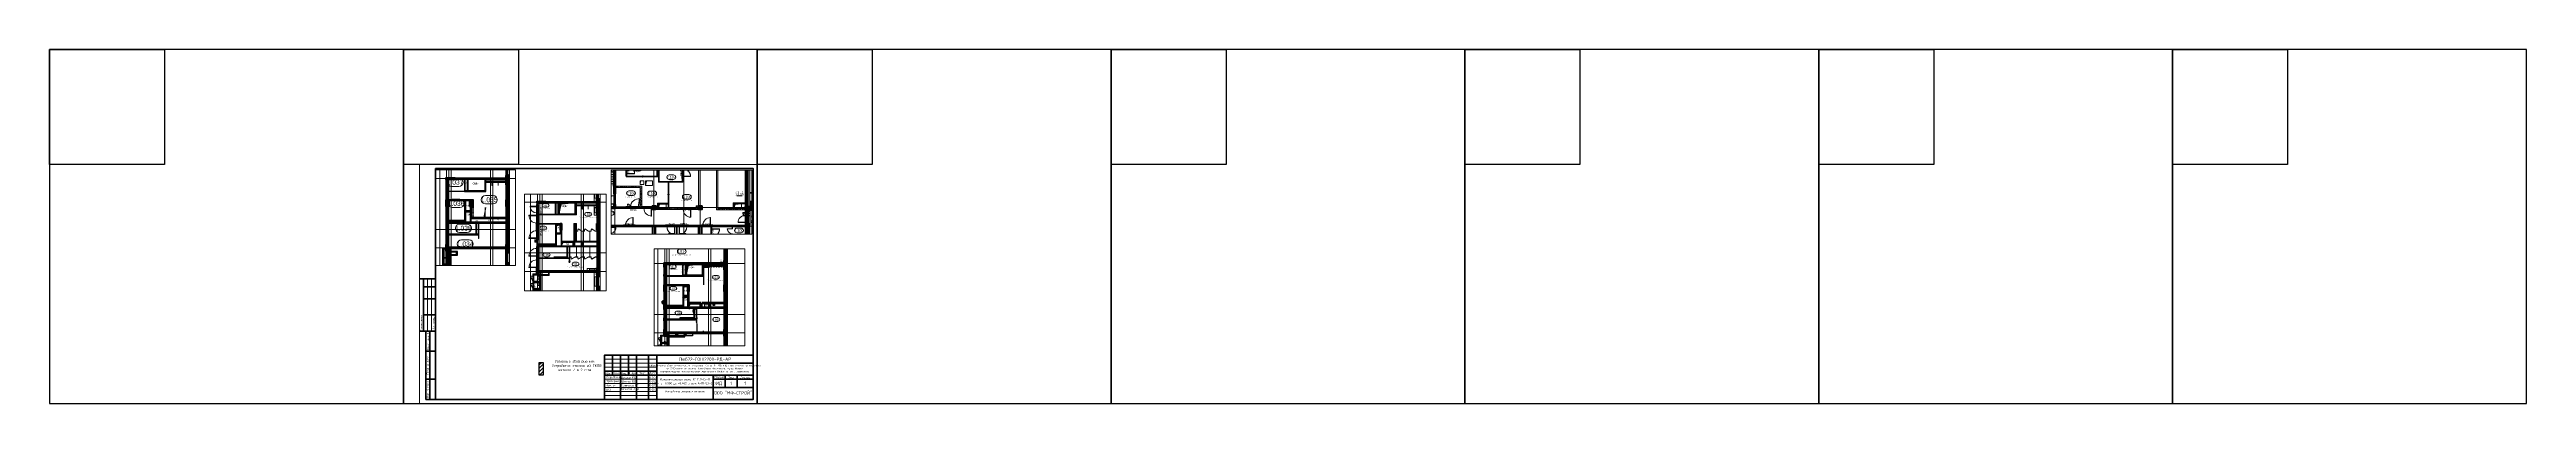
# Paper-space layout '11.9ДвПроём' of a CAD drawing. Header units: millimetres. Extents: x -143 to 2937, y 0 to 440.
# The model-space entities are those that its viewports show. They can reach past a viewport. Long polylines and large blocks are cut down to what shows.
import ezdxf
from ezdxf.enums import TextEntityAlignment as Align

# ---------------------------------------------------------------- set-up
doc = ezdxf.new("R2018")
doc.units = ezdxf.units.MM
for name, pattern in [('CENTER2', [28.575, 19.05, -3.175, 3.175, -3.175]), ('DASHED', [19.05, 12.7, -6.35]), ('HIDDEN', [9.525, 6.35, -3.175]), ('HIDDEN2', [4.7625, 3.175, -1.5875])]:
    doc.linetypes.add(name, pattern=pattern)
doc.layers.get('0').update_dxf_attribs({"color": 250})
doc.layers.get('Defpoints').update_dxf_attribs({"color": 250})
for name, color, linetype, lineweight in [('A-AREA', 250, 'Continuous', 15), ('A-Wall-Open', 250, 'Continuous', 5), ('A-Wall_Материал_Газоблок_Контур', 250, 'Continuous', 0), ('АР_Area', 250, 'Continuous', 5), ('АР_Двери', 250, 'Continuous', 9), ('АР_Двери_витраж', 250, 'Continuous', 9), ('АР_Колонны', 250, 'Continuous', 35), ('АР_Окна', 250, 'Continuous', 5), ('АР_Отв. марка', 250, 'Continuous', 9), ('АР_Отверстия', 250, 'Continuous', 9), ('АР_Отопительные приборы', 250, 'HIDDEN2', 0), ('АР_площадь пом', 250, 'Continuous', 5), ('АР_Стены ГКЛ', 250, 'Continuous', 15), ('АР_Стены ЖБ', 250, 'Continuous', 35), ('АР_Стены кирпич', 250, 'Continuous', 20), ('АР_Стены ПЕНОблок', 250, 'Continuous', 20), ('АР_Стены_дефшов', 250, 'Continuous', 0), ('АР_Тонкая', 250, 'Continuous', 5), ('АР_Утеплитель', 250, 'Continuous', 0), ('АР_Ф_ЛК', 250, 'Continuous', 5), ('АР_Штриховка', 250, 'Continuous', 0), ('ВК_Шахты', 5, 'Continuous', 9), ('Двери кабины', 250, 'Continuous', 0), ('Зашивка радиаторов тип 1 (фанера и МДФ)', 250, 'Continuous', 0), ('Зашивка радиаторов тип 9 (до потолка_ облиц плитка)', 250, 'Continuous', 0), ('КМ_Фахверки', 250, 'Continuous', 80), ('ОВ_Отопление', 250, 'Continuous', 0), ('ОВ_Шахты', 250, 'Continuous', 5), ('ОВ_Шахты_блок 4.1', 250, 'Continuous', 5), ('РД_Оси_100', 250, 'Continuous', 0), ('РД_Разуклонка к трапам', 124, 'Continuous', 0), ('СС_Отверстия', 250, 'Continuous', 9), ('ЭОМ_отверстия', 250, 'Continuous', 5)]:
    doc.layers.add(name, color=color, linetype=linetype, lineweight=lineweight)
for name, color, linetype, lineweight, plot in [('АР_Делит', 250, 'Continuous', 0, False), ('РД_Проем', 250, 'Continuous', 0, False), ('РД_проем_инж перемыч_подсчет', 250, 'Continuous', 30, False), ('я', 250, 'Continuous', 50, False)]:
    doc.layers.add(name, color=color, linetype=linetype, lineweight=lineweight, plot=plot)
doc.layers.add('РД_Витраж_вн', color=250, linetype='Continuous')
doc.layers.add('РД_Перемычка инж проемов', color=250, linetype='Continuous')
doc.styles.add('Arial0', font='arial.ttf')
doc.styles.add('MtXpl_Arial_Narrow', font='ARIALNI.TTF')
doc.styles.get("Standard").update_dxf_attribs({"font": 'arial.ttf'})
doc.styles.add('style1', font='ARIALN.TTF')
doc.styles.add('ккк', font='isocpeur.ttf', dxfattribs={"width": 0.85, "oblique": 15})
doc.styles.add('СПДС', font='isocpeur.ttf', dxfattribs={"width": 0.9, "height": 450})
pattern_1 = [(45, (8883.4, 13229.69), (-112.2532, 112.2532), []), (45, (8995.66, 13229.69), (-112.2532, 112.2532), [198.4375, -39.6875, 0, -39.6875])]
pattern_2 = [(95, (8883.4, 13229.69), (140.09465, 117.55338), [19.05, -209.55]), (40, (8883.4, 13229.69), (-160.01845, 110.17673), [15.24, -167.64058]), (145.45144, (8895.08, 13239.48), (-19.9238, 227.7301), [16.19, -178.09024]), (91.1842, (8847.48, 13265.6), (221.41024, 161.9534), [28.575, -314.325]), (141.63556, (8865.93, 13279.1), (-7.0866, 342.82676), [24.285, -267.1356]), (36.18415, (8847.48, 13265.6), (-7.0866, 342.82676), [22.86, -251.4597]), (66, (8874.42, 13274.59), (179.51998, 34.89515), [19.05, -209.55]), (11, (8874.42, 13274.59), (-86.53993, 173.9412), [15.24, -167.64]), (116.45145, (8889.38, 13277.5), (92.98005, 208.83634), [16.19, -178.08994]), (82.5, (8883.4, 13229.686), (-57.60547, 61.973414), [0, -165.608, 0, -170.18, 0, -168.275]), (52.5, (8883.4, 13229.69), (-23.58973, 118.087), [0, -97.028, 0, -161.798, 0, -64.135]), (12.5, (8843.35, 13189.634), (99.927863, 91.826196), [0, -63.5, 0, -198.12, 0, -262.89]), (2.5, (8825.39, 13171.67), (86.7639, 122.72239), [0, -82.55, 0, -131.572, 0, -186.69])]
pattern_3 = [(45, (8883.4, 13229.69), (-168.3798, 168.3798), []), (45, (8995.66, 13229.69), (-168.3798, 168.3798), [])]
pattern_4 = [(45, (8883.403, 13229.686), (-33.67596, 33.67596), [])]
pattern_5 = [(45, (8883.4, 13229.69), (-56.1266, 56.1266), [])]
pattern_6 = [(45, (8883.4, 13229.69), (-56.1266, 56.1266), [])]
pattern_7 = [(45, (8883.4, 13229.69), (-56.1266, 56.1266), [])]
pattern_8 = [(45, (8883.403, 13229.686), (-33.67596, 33.67596), [])]
pattern_9 = [(45, (8883.4, 13229.69), (-168.3798, 168.3798), []), (45, (8995.66, 13229.69), (-168.3798, 168.3798), [])]
pattern_10 = [(45, (8883.4, 13229.69), (-168.3798, 168.3798), []), (45, (8995.66, 13229.69), (-168.3798, 168.3798), [])]
pattern_11 = [(45, (8883.4, 13229.69), (-168.3798, 168.3798), []), (45, (8995.66, 13229.69), (-168.3798, 168.3798), [])]
pattern_12 = [(45, (8883.4, 13229.69), (-112.2532, 112.2532), []), (45, (8995.66, 13229.69), (-112.2532, 112.2532), [198.4375, -39.6875, 0, -39.6875])]
pattern_13 = [(360, (8883.403, 13229.686), (47.625, 27.4963065), [31.75, -63.5]), (120, (8883.403, 13229.686), (-47.625, 27.4963066), [31.75, -63.5]), (60, (8883.403, 13229.686), (1e-07, 54.992613), [-63.5, 31.75])]
pattern_14 = [(45, (8883.4, 13229.69), (-168.3798, 168.3798), []), (45, (8995.66, 13229.69), (-168.3798, 168.3798), [])]
pattern_15 = [(45, (8883.4, 13229.69), (-176.7767, 176.7767), [])]
pattern_16 = [(45, (8883.4, 13229.69), (-176.7767, 176.7767), [])]
pattern_17 = [(45, (8883.46, -162345.28), (-168.3798, 168.3798), []), (45, (8995.7, -162345.28), (-168.3798, 168.3798), [])]
pattern_18 = [(45, (8883.46, -162345.28), (-168.3798, 168.3798), []), (45, (8995.7, -162345.28), (-168.3798, 168.3798), [])]
pattern_19 = [(45, (8883.46, -162345.28), (-56.1266, 56.1266), [])]
pattern_20 = [(45, (8883.46, -162345.28), (-112.2532, 112.2532), []), (45, (8995.71, -162345.28), (-112.2532, 112.2532), [198.4375, -39.6875, 0, -39.6875])]
pattern_21 = [(45, (8883.46, -162345.28), (-176.7767, 176.7767), [])]
pattern_22 = [(45, (8883.46, -162345.28), (-168.3798, 168.3798), []), (45, (8995.7, -162345.28), (-168.3798, 168.3798), [])]
pattern_23 = [(45, (8892.97, -163133.6), (-168.3798, 168.3798), []), (45, (9005.23, -163133.6), (-168.3798, 168.3798), [])]
pattern_24 = [(45, (-195344.93, 50353), (-168.3798, 168.3798), []), (45, (-195232.68, 50353), (-168.3798, 168.3798), [])]
pattern_25 = [(45, (-195344.93, 50353), (-168.3798, 168.3798), []), (45, (-195232.68, 50353), (-168.3798, 168.3798), [])]

# ---------------------------------------------------------------- blocks, each defined once
blk = doc.blocks.new('*U1683')
at = {"color": 4}
blk.add_lwpolyline([(-220, -220), (220, -220), (220, 220), (-220, 220)], close=True, dxfattribs=at)
at = {"color": 3}
blk.add_lwpolyline([(-220, 220), (-77, 220), (-77, 77), (-220, 77)], close=True, dxfattribs=at)
blk = doc.blocks.new('*U1682')
at = {"color": 0, "linetype": 'ByBlock', "lineweight": -2, "transparency": 16777216}
for p in [(0, 0), (440, 0), (880, 0), (1320, 0), (1760, 0), (2200, 0), (2640, 0)]:
    blk.add_blockref('*U1683', p, dxfattribs=at)
blk = doc.blocks.new('*U1402')
at = {"lineweight": 0}
blk.add_lwpolyline([(-415, -5), (5, -5), (5, 292), (-415, 292)], close=True, dxfattribs=at)
at = {"color": 0, "linetype": 'Continuous', "lineweight": 50}
blk.add_lwpolyline([(-395, 287), (0, 287), (0, 0), (-395, 0)], close=True, dxfattribs=at)
at = {"lineweight": 35}
for points in [[(-395, 150), (-415, 150)], [(-410, 85), (-410, 150)], [(-395, 140), (-410, 140)], [(-395, 125), (-410, 125)], [(-395, 105), (-410, 105)], [(-395, 85), (-415, 85)], [(-395, 85), (-407, 85), (-407, 0), (-395, 0)], [(-402, 0), (-402, 85)], [(-395, 60), (-407, 60)], [(-185, 35), (-120, 35)], [(-175, 55), (-175, 30)], [(-165, 55), (-165, 0)], [(-155, 55), (-155, 30)], [(-145, 55), (-145, 0)], [(-130, 55), (-130, 0)], [(-120, 55), (-120, 0)], [(-120, 45), (0, 45)], [(-395, 25), (-407, 25)], [(-185, 30), (0, 30)], [(-120, 15), (0, 15)], [(-50, 30), (-50, 0)], [(-50, 25), (0, 25)], [(-35, 30), (-35, 15)], [(-20, 30), (-20, 15)]]:
    blk.add_lwpolyline(points, dxfattribs=at)
at = {"lineweight": 18}
for points in [[(-405, 85), (-405, 150)], [(-400, 85), (-400, 150)], [(-185, 50), (-120, 50)], [(-185, 45), (-120, 45)], [(-185, 40), (-120, 40)], [(-185, 25), (-120, 25)], [(-185, 20), (-120, 20)], [(-185, 15), (-120, 15)], [(-185, 10), (-120, 10)], [(-185, 5), (-120, 5)]]:
    blk.add_lwpolyline(points, dxfattribs=at)
at = {"lineweight": 35}
blk.add_lwpolyline([(-185, 0), (0, 0), (0, 55), (-185, 55)], close=True, dxfattribs=at)
at = {"lineweight": 0}
blk.add_lwpolyline([(0, -5), (5, -5), (5, 0)], dxfattribs=at)
at = {"lineweight": -2, "char_height": 2.5, "attachment_point": 5, "rotation": 90, "style": 'СПДС'}
for s, insert, width in [('Согласовано', (-412.5, 95), 19.991), ('Гл. спец.', (-397.5, 95), 19.991), ('Взам. инв. N', (-404.5, 72.5), 24.991), ('Подл. и дата', (-404.5, 42.5), 34.991), ('Инв. N подл.', (-404.5, 12.5), 24.991)]:
    blk.add_mtext(s, dxfattribs=dict(at, insert=insert, width=width))
at = {"lineweight": -2, "char_height": 2.5, "style": 'СПДС'}
for s, insert, width, attachment_point in [('Изм.', (-180, 32.5), 10, 5), ('Кол.уч.', (-170, 32.5), 10, 5), ('Лист', (-160, 32.5), 10, 5), ('N док.', (-150, 32.5), 10, 5), ('Подп.', (-137.5, 32.5), 15, 5), ('Дата', (-125, 32.5), 10, 5), ('СКО', (-183.1, 12.3), 17.953, 4), ('Разработал', (-183.1, 27.5), 17.953, 4), ('Проверил', (-183.1, 22.5), 17.953, 4), ('Нач. уч.', (-183.1, 17.3), 17.953, 4), ('{\\T0.9;Саломатов С.Г.}', (-164.2, 17.5), 18.77, 4), ('{\\T0.9;Борисово К. Ю.}', (-164.2, 12.5), 18.77, 4), ('Стадия', (-42.5, 27.5), 15, 5), ('Лист', (-27.5, 27.5), 15, 5), ('Листов', (-10, 27.5), 20, 5)]:
    blk.add_mtext(s, dxfattribs=dict(at, insert=insert, width=width, attachment_point=attachment_point))
at = {"insert": (-119.3, 43.2), "char_height": 2.2, "attachment_point": 1, "style": 'СПДС'}
blk.add_mtext_dynamic_manual_height_columns('\\pxqc;«Комплексная общественно-жилая застройка. Корпус 34. Общеобразовательная организация на 2200 мест» по адресу: Российская Федерация, город Москва, \\Pвнутригородское муниципальное образование Люблино, ул. Люблинская.', width=118.293, gutter_width=0, heights=[12.8], dxfattribs=at)
at = {"lineweight": 30, "width": 0.9, "flags": 104}
blk.add_attdef('ШАПКА', text='', height=3, dxfattribs=at).set_placement((-135, 281), align=Align.MIDDLE_CENTER)
at = {"style": 'СПДС'}
for tag, height, p in [('ШИФР_ПРОЕКТА', 4, (-60, 50)), ('НАИМЕНОВАНИЕ_ОБЪЕКТА2', 2.5, (-85, 20)), ('НАИМЕНОВАНИЕ_ЧЕРТЕЖА2', 2.5, (-85, 5)), ('НАИМЕНОВАНИЕ_ЧЕРТЕЖА1', 2.5, (-85, 10)), ('НАИМЕНОВАНИЕ_ОБЪЕКТА', 2.5, (-85, 25)), ('ОРГАНИЗАЦИЯ_РАЗРАБОТЧИК1', 4, (-25, 8.1)), ('СТАДИЯ', 4, (-42.5, 20)), ('ЛИСТ_первый', 4, (-27.5, 20)), ('ЛИСТОВ', 4, (-10, 20))]:
    blk.add_attdef(tag, text='', height=height, dxfattribs=at).set_placement(p, align=Align.MIDDLE_CENTER)
for tag, p in [('РАЗРАБОТЧИК', (-164, 27.5)), ('РУК.ГРУППЫ', (-164, 22.5))]:
    blk.add_attdef(tag, text='', height=2.5, dxfattribs=at).set_placement(p, align=Align.MIDDLE_LEFT)
at = {"style": 'СПДС', "width": 0.9}
for tag, p in [('ДАТА1', (-129.7, 26.1)), ('ДАТА2', (-129.6, 21.4)), ('ДАТА3', (-129.6, 16.4)), ('ДАТА4', (-129.6, 11.4))]:
    blk.add_attdef(tag, p, '', height=2.3, dxfattribs=at)
blk = doc.blocks.new('СОШ_2200_АР_ОСИ_М100_28.05.24')
at = {"layer": 'АР_Делит', "color": 5, "linetype": 'DASHED'}
blk.add_lwpolyline([(20455, 68320), (20455, 26755)], dxfattribs=at)
at = {"layer": 'РД_Оси_100', "linetype": 'CENTER2'}
for p, q in [((20100, -6155), (20100, 139938.679)), ((37500, -6155), (37500, 139938.679)), ((39600, -6155), (39600, 139938.679)), ((-5954.958, 90900), (119910, 90900)), ((-5954.958, 88500), (119910, 88500)), ((29555, 61200), (-5954.958, 61200)), ((29555, 54600), (-5954.958, 54600)), ((29555, 52200), (-5954.958, 52200))]:
    blk.add_line(p, q, dxfattribs=at)
for points in [[(11400, 139938.679), (11400, -6155)], [(12000.12, -6155), (12300, -5755), (12300, 139538.679), (12000, 139938.679)], [(12600, -6155), (12600, 139938.679)], [(13200, -6155), (12900, -5755), (12900, 139538.679), (13220.167, 139939.357)], [(17850, 139938.679), (18000, 139538.679), (18000, -6194.092)], [(18300, -6196.31), (18300, 139538.679), (18450, 139938.679)], [(28500, -6155), (28500, 139938.679)], [(33600, 139938.679), (33600, -6155)], [(45530, 139938.679), (45600, 139538.679), (45600, -6163.457)], [(46060, -6163.105), (46060, 139538.679), (46130, 139938.679)]]:
    blk.add_lwpolyline(points, dxfattribs=at)
blk = doc.blocks.new('ЛК_4000х9400')
blk.add_lwpolyline([(4129, 45), (2300, 45), (2300, 85), (4146, 85)])
at = {"layer": 'АР_Делит'}
blk.add_lwpolyline([(-400, 4000), (9000, 4000), (9000, 0), (-400, 0)], close=True, dxfattribs=at)
at = {"layer": 'АР_Ф_ЛК'}
for p, q in [((2600, 1745), (2600, 85)), ((2600, 45), (2600, 0)), ((2900, 1745), (2900, 85)), ((2900, 45), (2900, 0)), ((3200, 1745), (3200, 85)), ((3200, 45), (3200, 0)), ((3500, 1745), (3500, 85)), ((3500, 45), (3500, 0)), ((3800, 1745), (3800, 85)), ((3800, 45), (3800, 0)), ((4100, 1745), (4100, 85)), ((4100, 45), (4100, 0))]:
    blk.add_line(p, q, dxfattribs=at)
at = {"layer": 'АР_Ф_ЛК', "lineweight": 0}
blk.add_lwpolyline([(4924, 1850), (4567, 1039), (4659, 862), (4373, 988), (4466, 811), (4109, 0)], dxfattribs=at)
blk = doc.blocks.new('otv')
at = {"linetype": 'Continuous'}
blk.add_lwpolyline([(0, -1), (0, 0), (1, 0), (1, -1)], close=True, dxfattribs=at)
blk.add_solid([(0, -1), (0, 0), (0.13, -0.14), (1, 0)], dxfattribs=at)
blk = doc.blocks.new('otv пунктир')
at = {"linetype": 'HIDDEN', "ltscale": 0.07}
blk.add_lwpolyline([(0, 0), (0, 1), (1, 1), (1, 0)], close=True, dxfattribs=at)
blk.add_lwpolyline([(0, 1), (0.13, 0.14), (1, 0)], dxfattribs=at)
blk = doc.blocks.new('otv_в_стене')
at = {"linetype": 'Continuous'}
blk.add_lwpolyline([(0, -1), (0, 0), (1, 0), (1, -1)], close=True, dxfattribs=at)
blk.add_solid([(0, -1), (0, 0), (0.5, -0.5), (1, 0)], dxfattribs=at)
blk = doc.blocks.new('Ф_блок 80')
at = {"layer": 'КМ_Фахверки'}
blk.add_lwpolyline([(0, 0), (80, 0), (80, -80), (0, -80)], close=True, dxfattribs=at)
at = {"layer": 'КМ_Фахверки', "lineweight": 5}
blk.add_lwpolyline([(6, -6), (74, -6), (74, -74), (6, -74)], close=True, dxfattribs=at)
blk = doc.blocks.new('MOK-МаркаПом_овал_ареал')
for p, q in [((-2.7, 3), (2.8, 3)), ((-2.7, -3), (2.8, -3))]:
    blk.add_line(p, q)
for centre, radius, start, end in [((-2.7, 0), 3, 90, 270), ((-3.7, 0), 3.5, 0, 0.001), ((2.8, 0), 3, 270, 90)]:
    blk.add_arc(centre, radius, start, end)
at = {"color": 0, "style": 'style1'}
blk.add_attdef('АР-ПОМЕЩЕНИЕ:НОМЕР', text='', height=3.5, dxfattribs=at).set_placement((0, 0), align=Align.MIDDLE)
at = {"layer": 'Defpoints', "color": 2, "style": 'style1'}
blk.add_attdef('АР-ПОМЕЩЕНИЕ:НАИМЕНОВАНИЕ', text='', height=1, dxfattribs=at).set_placement((-0.1, -4.8), align=Align.MIDDLE)
blk = doc.blocks.new('MOK-МаркаПомещения1')
at = {"layer": 'A-AREA', "color": 0}
blk.add_line((-3.7, -1.9), (3.6, -1.9), dxfattribs=at)
at = {"layer": 'A-AREA', "color": 0, "style": 'style1'}
blk.add_attdef('АР-ПОМЕЩЕНИЕ:ПЛОЩАДЬ', text='', height=3, dxfattribs=at).set_placement((0, 0), align=Align.MIDDLE)
at = {"layer": 'Defpoints', "style": 'style1', "flags": 8}
blk.add_attdef('АР-ПОМЕЩЕНИЕ:НАИМЕНОВАНИЕ', text='', height=1, dxfattribs=at).set_placement((0, 3), align=Align.MIDDLE)
blk = doc.blocks.new('MOK-МаркаПроема инж.')
blk.add_line((-1.3, -1.8), (1.8, -1.8))
at = {"color": 0, "style": 'Arial0', "width": 0.7}
blk.add_attdef('АР-ПРОЕМ:Коробка', text='', height=2.5, dxfattribs=at).set_placement((0, 0), align=Align.MIDDLE)
blk = doc.blocks.new('MOK-МаркаПеремычки')
at = {"color": 0, "style": 'ккк', "oblique": 15, "width": 0.85}
blk.add_attdef('АР-ПРОЕМ:ПЕРЕМЫЧКА', text='', height=2.5, dxfattribs=at).set_placement((0, 0), align=Align.MIDDLE)
blk = doc.blocks.new('оси_рен')
at = {"layer": 'РД_Оси_100', "color": 251, "linetype": 'CENTER2', "true_color": 0x636466}
for p, q in [((1215752.916, 135558.25), (1215752.916, 223268.25)), ((1225207.916, 183613.25), (1189697.958, 183613.25)), ((1225207.916, 177013.25), (1189697.958, 177013.25)), ((1225207.916, 174613.25), (1189697.958, 174613.25))]:
    blk.add_line(p, q, dxfattribs=at)
for points in [[(1207052.916, 223268.25), (1207052.916, 135558.25)], [(1207952.916, 135558.25), (1207952.916, 223268.25)], [(1208252.916, 135558.25), (1208252.916, 223268.25)], [(1208552.916, 135558.25), (1208552.916, 223268.25)], [(1213652.916, 223268.25), (1213652.916, 135558.25)], [(1213952.916, 135558.25), (1213952.916, 223268.25)]]:
    blk.add_lwpolyline(points, dxfattribs=at)

msp = doc.modelspace()

# ---------------------------------------------------------------- hatches: boundary and pattern name
h = msp.add_hatch()
h.set_pattern_fill('ANSI32', color=256, scale=20)
h.paths.add_polyline_path([(23158.243, 227056.253), (25003.243, 227056.253), (25003.243, 227223.522), (23158.243, 227223.522)])
h.paths.add_polyline_path([(23233.65, 227056.253), (25003.243, 227056.253), (25003.243, 227164.723), (23233.65, 227164.723)], flags=17)
h = msp.add_hatch()
h.set_pattern_fill('ANSI32', color=256, scale=40)
h.paths.add_polyline_path([(21702.729, -111017.555), (22473.539, -111017.555), (22473.539, -110728.175), (21702.729, -110728.175)], flags=17)
h.paths.add_polyline_path([(21702.729, -111095.768), (22575.276, -111095.768), (22575.276, -110634.317), (21702.729, -110634.317)])
at = {"layer": 'АР_Стены ГКЛ', "linetype": 'Continuous', "lineweight": 25, "true_color": 0x000000}
h = msp.add_hatch(dxfattribs=at)
h.set_pattern_fill('ANSI31', color=18, scale=15, style=0)
h.set_pattern_definition([(45, (-195344.934, 50353), (-33.6759605, 33.6759605), [])])
h.paths.add_polyline_path([(20873.243, 229091.008), (20893.243, 229111.008), (20893.243, 229361.008), (20873.243, 229381.008)], flags=0)
h = msp.add_hatch(dxfattribs=at)
h.set_pattern_fill('ANSI31', color=18, scale=15, style=0)
h.set_pattern_definition([(45, (-195344.934, 50353), (-33.6759605, 33.6759605), [])])
h.paths.add_polyline_path([(20873.243, 229381.008), (20893.243, 229361.008), (21093.243, 229361.008), (21093.243, 229381.008)], flags=0)
h = msp.add_hatch(dxfattribs=at)
h.set_pattern_fill('ANSI31', color=18, scale=15, angle=360, style=0)
h.set_pattern_definition([(45, (-195344.934, 50353), (-33.6759605, 33.6759605), [])])
h.paths.add_polyline_path([(21093.243, 229091.008), (21093.243, 229111.008), (20893.243, 229111.008), (20873.243, 229091.008)], flags=0)
at = {"layer": 'АР_Стены ГКЛ', "linetype": 'Continuous', "lineweight": 0}
h = msp.add_hatch(dxfattribs=at)
h.set_pattern_fill('ANSI31', color=256, scale=15, style=0)
h.set_pattern_definition(pattern_4)
h.paths.add_polyline_path([(20853.403, 69254.441), (20873.403, 69274.441), (20873.403, 69524.441), (20853.403, 69544.441)], flags=0)
h = msp.add_hatch(dxfattribs=at)
h.set_pattern_fill('ANSI31', color=256, scale=15, style=0)
h.set_pattern_definition([(45, (8883.403, 13229.686), (-33.67596, 33.67596), [])])
h.paths.add_polyline_path([(20853.403, 69544.441), (20873.403, 69524.441), (21073.403, 69524.441), (21073.403, 69544.441)], flags=0)
h = msp.add_hatch(dxfattribs=at)
h.set_pattern_fill('ANSI31', color=256, scale=15, style=0)
h.set_pattern_definition(pattern_8)
h.paths.add_polyline_path([(21073.403, 69254.441), (21073.403, 69274.441), (20873.403, 69274.441), (20853.403, 69254.441)], flags=0)
h = msp.add_hatch(dxfattribs=at)
h.set_pattern_fill('ANSI31', color=256, scale=15, angle=-360, style=0)
h.set_pattern_definition([(45, (8883.403, 13229.686), (-33.67596, 33.67596), [])])
h.paths.add_polyline_path([(23383.403, 67339.686), (23403.403, 67319.686), (24983.402, 67319.686), (24983.402, 67339.686)], flags=0)
h = msp.add_hatch(dxfattribs=at)
h.set_pattern_fill('ANSI31', color=256, scale=15, style=0)
h.set_pattern_definition([(45, (8883.403, 13229.686), (-33.67596, 33.67596), [])])
h.paths.add_polyline_path([(23383.403, 67219.686), (23403.403, 67219.686), (23403.403, 67319.686), (23383.403, 67339.686)], flags=0)
at = {"layer": 'АР_Штриховка', "linetype": 'Continuous', "lineweight": 25, "true_color": 0x000000}
h = msp.add_hatch(dxfattribs=at)
h.set_pattern_fill('AR-CONC', color=18, angle=-360, style=0)
h.set_pattern_definition([(50, (-195344.93, 50353), (182.18467, -15.939086), [19.05, -209.55]), (355, (-195344.93, 50353), (-35.24342, 191.05685), [15.24, -167.64058]), (100.451445, (-195329.75, 50351.67), (146.94125, 175.11775), [16.19001, -178.09024]), (46.1842, (-195344.93, 50403.8), (271.07904, -42.04233), [28.575, -314.325]), (96.63556, (-195322.34, 50400.3), (237.40413, 247.42612), [24.28502, -267.1356]), (351.18415, (-195344.93, 50403.8), (237.40413, 247.42612), [22.85997, -251.45973]), (21, (-195319.53, 50391.1), (151.61439, -102.2652), [19.05, -209.55]), (326, (-195319.53, 50391.1), (61.80203, 184.18797), [15.24, -167.64]), (71.451445, (-195306.9, 50382.58), (213.41642, 81.92277), [16.19001, -178.08994]), (37.5, (-195344.934, 50353), (3.088603, 84.555039), [0, -165.608, 0, -170.18, 0, -168.275]), (7.5, (-195344.93, 50353), (66.819663, 100.180575), [0, -97.028, 0, -161.798, 0, -64.135]), (327.5, (-195401.576, 50353), (135.590595, -5.728744), [0, -63.5, 0, -198.12, 0, -262.89]), (317.5, (-195426.98, 50353), (148.12918, 25.42649), [0, -82.55, 0, -131.572, 0, -186.69])])
h.paths.add_polyline_path([(29103.243, 241641.253), (28903.243, 241841.253), (28903.243, 206766.253), (29103.243, 206766.253)], flags=0)
h = msp.add_hatch(dxfattribs=at)
h.set_pattern_fill('ANSI37', color=18, scale=30, angle=-360, style=0)
h.set_pattern_definition([(45, (-195344.93, 50353), (-67.35192, 67.35192), []), (135, (-195344.93, 50353), (-67.35192, -67.35192), [])])
h.paths.add_polyline_path([(29253.243, 241491.253), (29103.243, 241641.253), (29103.243, 206766.253), (29253.243, 206766.253)], flags=0)
h = msp.add_hatch(dxfattribs=at)
h.set_pattern_fill('_U', color=18, angle=-360, style=0, pattern_type=0)
h.set_pattern_definition([(360, (-195344.9339, 50353.0024), (-2e-16, 1), [])])
h.paths.add_polyline_path([(29358.243, 241386.253), (29333.243, 241411.253), (29333.243, 206766.253), (29358.243, 206766.253)], flags=0)
h = msp.add_hatch(dxfattribs=at)
h.set_pattern_fill('AR-CONC', color=18, angle=45, style=0)
h.set_pattern_definition([(95, (-195344.93, 50353), (140.09465, 117.55338), [19.05, -209.55]), (40, (-195344.93, 50353), (-160.01845, 110.17673), [15.24, -167.64058]), (145.451445, (-195333.26, 50362.8), (-19.9238, 227.7301), [16.19001, -178.09024]), (91.1842, (-195380.85, 50388.92), (221.41024, 161.95341), [28.575, -314.325]), (141.63556, (-195362.4, 50402.42), (-7.08662, 342.82676), [24.28502, -267.1356]), (36.18415, (-195380.85, 50388.92), (-7.08662, 342.82676), [22.85997, -251.45973]), (66, (-195353.91, 50397.9), (179.51998, 34.89515), [19.05, -209.55]), (11, (-195353.91, 50397.9), (-86.53993, 173.94119), [15.24, -167.64]), (116.451445, (-195338.95, 50400.81), (92.98005, 208.83634), [16.19001, -178.08994]), (82.5, (-195344.934, 50353), (-57.605469, 61.973414), [0, -165.608, 0, -170.18, 0, -168.275]), (52.5, (-195344.93, 50353), (-23.589727, 118.087), [0, -97.028, 0, -161.798, 0, -64.135]), (12.5, (-195384.986, 50312.95), (99.927863, 91.826196), [0, -63.5, 0, -198.12, 0, -262.89]), (2.5, (-195402.95, 50294.99), (86.763904, 122.722393), [0, -82.55, 0, -131.572, 0, -186.69])])
h.paths.add_polyline_path([(21103.243, 231516.253), (21303.243, 231516.253), (21303.243, 231516.253), (21103.243, 231516.253)], flags=0)
h.paths.add_polyline_path([(21103.243, 232616.253), (21303.243, 232616.253), (21303.243, 232836.253), (21103.243, 232836.253)], flags=0)
h.paths.add_polyline_path([(21103.243, 233786.253), (21303.243, 233786.253), (21303.243, 234156.253), (21103.243, 234156.253)], flags=0)
at = {"layer": 'АР_Штриховка', "linetype": 'Continuous', "lineweight": 25, "ltscale": 0.5, "true_color": 0x000000}
h = msp.add_hatch(dxfattribs=at)
h.set_pattern_fill('ANSI31', color=18, scale=25, angle=360, style=0)
h.set_pattern_definition([(45, (-195344.93, 50353), (-56.1266, 56.1266), [])])
h.paths.add_polyline_path([(23503.243, 232616.253), (23503.243, 232696.253), (21303.243, 232696.253), (21303.243, 232616.253)], flags=0)
at = {"layer": 'АР_Штриховка', "linetype": 'Continuous', "lineweight": 25, "true_color": 0x000000}
h = msp.add_hatch(dxfattribs=at)
h.set_pattern_fill('AR-CONC', color=18, angle=405, style=0)
h.set_pattern_definition([(95, (-195344.93, 50353), (140.09465, 117.55338), [19.05, -209.55]), (40, (-195344.93, 50353), (-160.01845, 110.17673), [15.24, -167.64058]), (145.451445, (-195333.26, 50362.8), (-19.9238, 227.7301), [16.19001, -178.09024]), (91.1842, (-195380.85, 50388.92), (221.41024, 161.95341), [28.575, -314.325]), (141.63556, (-195362.4, 50402.42), (-7.08662, 342.82676), [24.28502, -267.1356]), (36.18415, (-195380.85, 50388.92), (-7.08662, 342.82676), [22.85997, -251.45973]), (66, (-195353.91, 50397.9), (179.51998, 34.89515), [19.05, -209.55]), (11, (-195353.91, 50397.9), (-86.53993, 173.94119), [15.24, -167.64]), (116.451445, (-195338.95, 50400.81), (92.98005, 208.83634), [16.19001, -178.08994]), (82.5, (-195344.934, 50353), (-57.605469, 61.973414), [0, -165.608, 0, -170.18, 0, -168.275]), (52.5, (-195344.93, 50353), (-23.589727, 118.087), [0, -97.028, 0, -161.798, 0, -64.135]), (12.5, (-195384.986, 50312.95), (99.927863, 91.826196), [0, -63.5, 0, -198.12, 0, -262.89]), (2.5, (-195402.95, 50294.99), (86.763904, 122.722393), [0, -82.55, 0, -131.572, 0, -186.69])])
h.paths.add_polyline_path([(28883.243, 234166.253), (28883.243, 234366.253), (22303.243, 234366.253), (22303.243, 234166.253)], flags=0)
h = msp.add_hatch(dxfattribs=at)
h.set_pattern_fill('ANSI32', color=18, scale=25, angle=-360, style=0)
h.set_pattern_definition(pattern_24)
h.paths.add_polyline_path([(23623.243, 234166.253), (23503.243, 234166.253), (23503.243, 232616.253), (23623.243, 232736.253)], flags=0)
h = msp.add_hatch(dxfattribs=at)
h.set_pattern_fill('ANSI32', color=18, scale=25, style=0)
h.set_pattern_definition([(45, (-195344.93, 50353), (-168.3798, 168.3798), []), (45, (-195232.68, 50353), (-168.3798, 168.3798), [])])
h.paths.add_polyline_path([(23623.243, 232736.253), (23503.243, 232616.253), (23873.243, 232616.253), (23913.243, 232706.253), (23873.243, 232736.253)], flags=0)
h.paths.add_polyline_path([(23993.243, 232736.253), (23913.243, 232706.253), (23873.243, 232616.253), (26273.243, 232616.253), (26233.243, 232706.253), (26153.243, 232736.253)], flags=0)
h.paths.add_polyline_path([(26273.243, 232736.253), (26233.243, 232706.253), (26273.243, 232616.253)], flags=0)
h = msp.add_hatch(dxfattribs=at)
h.set_pattern_fill('ANSI32', color=18, scale=25, angle=-360, style=0)
h.set_pattern_definition(pattern_24)
h.paths.add_polyline_path([(23993.243, 234166.253), (23873.243, 234166.253), (23873.243, 232736.253), (23913.243, 232706.253), (23993.243, 232736.253)], flags=0)
h = msp.add_hatch(dxfattribs=at)
h.set_pattern_fill('ANSI32', color=18, scale=25, style=0)
h.set_pattern_definition([(45, (-195344.93, 50353), (-168.3798, 168.3798), []), (45, (-195232.68, 50353), (-168.3798, 168.3798), [])])
h.paths.add_polyline_path([(26153.243, 232736.253), (26233.243, 232706.253), (26273.243, 232736.253), (26273.243, 233796.253), (26243.243, 233876.253), (26153.243, 233916.253)], flags=0)
h.paths.add_polyline_path([(26153.243, 233916.253), (26243.243, 233876.253), (26273.243, 233916.253), (26273.243, 234166.253), (26153.243, 234166.253)], flags=0)
h = msp.add_hatch(dxfattribs=at)
h.set_pattern_fill('ANSI32', color=18, scale=25, angle=360, style=0)
h.set_pattern_definition(pattern_24)
h.paths.add_polyline_path([(28903.243, 233796.253), (28903.243, 233916.253), (27033.35, 233916.253), (26993.353, 233886.253), (27033.35, 233796.253)], flags=0)
h.paths.add_polyline_path([(27033.35, 233796.253), (26993.353, 233886.253), (26913.35, 233916.253), (26273.243, 233916.253), (26243.243, 233876.253), (26273.243, 233796.253)], flags=0)
h = msp.add_hatch(dxfattribs=at)
h.set_pattern_fill('ANSI32', color=18, scale=25, style=0)
h.set_pattern_definition([(45, (-195344.93, 50353), (-168.3798, 168.3798), []), (45, (-195232.68, 50353), (-168.3798, 168.3798), [])])
h.paths.add_polyline_path([(26913.35, 233916.253), (26993.353, 233886.253), (27033.35, 233916.253), (27033.427, 234166.177), (26913.427, 234166.214)], flags=0)
h = msp.add_hatch(dxfattribs=at)
h.set_pattern_fill('AR-CONC', color=18, angle=45, style=0)
h.set_pattern_definition([(95, (-195344.93, 50353), (140.09465, 117.55338), [19.05, -209.55]), (40, (-195344.93, 50353), (-160.01845, 110.17673), [15.24, -167.64058]), (145.451445, (-195333.26, 50362.8), (-19.9238, 227.7301), [16.19001, -178.09024]), (91.1842, (-195380.85, 50388.92), (221.41024, 161.95341), [28.575, -314.325]), (141.63556, (-195362.4, 50402.42), (-7.08662, 342.82676), [24.28502, -267.1356]), (36.18415, (-195380.85, 50388.92), (-7.08662, 342.82676), [22.85997, -251.45973]), (66, (-195353.91, 50397.9), (179.51998, 34.89515), [19.05, -209.55]), (11, (-195353.91, 50397.9), (-86.53993, 173.94119), [15.24, -167.64]), (116.451445, (-195338.95, 50400.81), (92.98005, 208.83634), [16.19001, -178.08994]), (82.5, (-195344.934, 50353), (-57.605469, 61.973414), [0, -165.608, 0, -170.18, 0, -168.275]), (52.5, (-195344.93, 50353), (-23.589727, 118.087), [0, -97.028, 0, -161.798, 0, -64.135]), (12.5, (-195384.986, 50312.95), (99.927863, 91.826196), [0, -63.5, 0, -198.12, 0, -262.89]), (2.5, (-195402.95, 50294.99), (86.763904, 122.722393), [0, -82.55, 0, -131.572, 0, -186.69])])
h.paths.add_polyline_path([(21103.243, 225715.253), (21303.243, 225715.253), (21303.243, 225716.253), (21103.243, 225716.253)], flags=0)
h.paths.add_polyline_path([(21103.243, 226816.253), (21303.243, 226816.253), (21303.243, 226936.253), (21103.243, 226936.253)], flags=0)
h.paths.add_polyline_path([(21103.243, 226936.253), (21303.243, 226936.253), (21303.243, 227216.253), (21103.243, 227216.253)], flags=0)
h.paths.add_polyline_path([(21103.243, 228316.253), (21303.243, 228316.253), (21303.243, 228596.253), (21103.243, 228596.253)], flags=0)
h.paths.add_polyline_path([(21103.243, 228596.253), (21303.243, 228596.253), (21303.243, 228836.253), (21103.243, 228836.253)], flags=0)
h.paths.add_polyline_path([(21103.243, 228836.253), (21303.243, 228836.253), (21303.243, 229516.253), (21103.243, 229516.253)], flags=0)
h.paths.add_polyline_path([(21103.243, 230616.253), (21303.243, 230616.253), (21303.243, 230617.253), (21103.243, 230617.253)], flags=0)
h = msp.add_hatch(dxfattribs=at)
h.set_pattern_fill('ANSI32', color=18, scale=25, angle=-360, style=0)
h.set_pattern_definition([(45, (-195344.93, 50353), (-168.3798, 168.3798), []), (45, (-195232.68, 50353), (-168.3798, 168.3798), [])])
h.paths.add_polyline_path([(21313.243, 231516.253), (21313.243, 231396.253), (23553.243, 231396.253), (23593.243, 231426.253), (23553.243, 231516.253)], flags=0)
h.paths.add_polyline_path([(23553.243, 231516.253), (23593.243, 231426.253), (23673.243, 231396.253), (24173.244, 231396.253), (24173.244, 231516.253)], flags=0)
h = msp.add_hatch(dxfattribs=at)
h.set_pattern_fill('ANSI32', color=18, scale=25, angle=360, style=0)
h.set_pattern_definition(pattern_24)
h.paths.add_polyline_path([(23553.243, 228716.253), (23583.243, 228796.253), (23553.243, 228836.253), (21313.243, 228836.253), (21313.243, 228716.253)], flags=0)
h = msp.add_hatch(dxfattribs=at)
h.set_pattern_fill('ANSI32', color=18, scale=25, angle=360, style=0)
h.set_pattern_definition(pattern_24)
h.paths.add_polyline_path([(28903.243, 228476.253), (28903.243, 228596.253), (27143.183, 228596.253), (27103.183, 228566.253), (27143.183, 228476.253)], flags=0)
h.paths.add_polyline_path([(27143.183, 228476.253), (27103.183, 228566.253), (27023.183, 228596.253), (26073.243, 228596.253), (26033.243, 228566.253), (26073.243, 228476.253)], flags=0)
h.paths.add_polyline_path([(26073.243, 228476.253), (26033.243, 228566.253), (25953.243, 228596.253), (25123.243, 228596.253), (25083.243, 228506.253), (25123.243, 228476.253)], flags=0)
h.paths.add_polyline_path([(25003.243, 228476.253), (25083.243, 228506.253), (25123.243, 228596.253), (24393.243, 228596.253), (24313.243, 228566.253), (24273.243, 228476.253)], flags=0)
h.paths.add_polyline_path([(24273.243, 228476.253), (24313.243, 228566.253), (24273.243, 228596.253), (23673.243, 228596.253), (23593.243, 228566.253), (23553.243, 228476.253)], flags=0)
h.paths.add_polyline_path([(23553.243, 228476.253), (23593.243, 228566.253), (23553.243, 228596.253), (21313.243, 228596.253), (21313.243, 228476.253)], flags=0)
h = msp.add_hatch(dxfattribs=at)
h.set_pattern_fill('ANSI32', color=18, scale=25, angle=-360, style=0)
h.set_pattern_definition(pattern_24)
h.paths.add_polyline_path([(23673.243, 231396.253), (23593.243, 231426.253), (23553.243, 231396.253), (23553.243, 229961.485), (23643.243, 230001.485), (23673.243, 230081.485)], flags=0)
h.paths.add_polyline_path([(23673.243, 229961.485), (23643.243, 230001.485), (23553.243, 229961.485), (23553.243, 228836.253), (23583.243, 228796.253), (23673.243, 228836.253)], flags=0)
h.paths.add_polyline_path([(23673.243, 228836.253), (23583.243, 228796.253), (23553.243, 228716.253), (23553.243, 228596.253), (23593.243, 228566.253), (23673.243, 228596.253)], flags=0)
h = msp.add_hatch(dxfattribs=at)
h.set_pattern_fill('ANSI32', color=18, scale=25, angle=-360, style=0)
h.set_pattern_definition([(45, (-195344.93, 50353), (-168.3798, 168.3798), []), (45, (-195232.68, 50353), (-168.3798, 168.3798), [])])
h.paths.add_polyline_path([(23673.243, 230081.485), (23643.243, 230001.485), (23673.243, 229961.485), (24273.243, 229961.485), (24303.243, 230001.485), (24273.243, 230081.485)], flags=0)
h = msp.add_hatch(dxfattribs=at)
h.set_pattern_fill('ANSI32', color=18, scale=25, angle=-360, style=0)
h.set_pattern_definition(pattern_25)
h.paths.add_polyline_path([(24393.244, 230616.252), (24273.244, 230616.252), (24273.243, 230081.485), (24303.243, 230001.485), (24393.243, 229961.485)], flags=0)
h.paths.add_polyline_path([(24393.243, 229961.485), (24303.243, 230001.485), (24273.243, 229961.485), (24273.243, 229066.253), (24363.243, 229106.253), (24393.243, 229186.253)], flags=0)
h.paths.add_polyline_path([(24393.243, 229066.253), (24363.243, 229106.253), (24273.243, 229066.253), (24273.243, 228596.253), (24313.243, 228566.253), (24393.243, 228596.253)], flags=0)
h = msp.add_hatch(dxfattribs=at)
h.set_pattern_fill('ANSI32', color=18, scale=25, style=0)
h.set_pattern_definition(pattern_25)
h.paths.add_polyline_path([(24393.243, 229186.253), (24363.243, 229106.253), (24393.243, 229066.253), (25953.243, 229066.253), (26013.243, 229126.253), (25953.243, 229186.253)], flags=0)
h.paths.add_polyline_path([(26073.243, 229186.253), (26013.243, 229126.253), (26073.243, 229066.253), (27023.183, 229066.253), (27103.183, 229096.253), (27143.183, 229186.253)], flags=0)
h.paths.add_polyline_path([(27143.183, 229186.253), (27103.183, 229096.253), (27143.183, 229066.253), (28903.243, 229066.253), (28903.243, 229186.253)], flags=0)
h = msp.add_hatch(dxfattribs=at)
h.set_pattern_fill('ANSI32', color=18, scale=25, style=0)
h.set_pattern_definition([(45, (-195344.93, 50353), (-168.3798, 168.3798), []), (45, (-195232.68, 50353), (-168.3798, 168.3798), [])])
h.paths.add_polyline_path([(25003.243, 227056.253), (25083.243, 227026.253), (25123.243, 227056.253), (25123.243, 228476.253), (25083.243, 228506.253), (25003.243, 228476.253)], flags=0)
at = {"layer": 'АР_Штриховка', "linetype": 'Continuous', "lineweight": 25, "ltscale": 0.5, "true_color": 0x000000}
h = msp.add_hatch(dxfattribs=at)
h.set_pattern_fill('ANSI31', color=18, scale=25, style=0)
h.set_pattern_definition([(45, (-195344.93, 50353), (-56.1266, 56.1266), [])])
h.paths.add_polyline_path([(25323.243, 226556.184), (25403.243, 226556.184), (25403.243, 227156.253), (25323.243, 227156.253)], flags=0)
h.paths.add_polyline_path([(25323.243, 227156.253), (25403.243, 227156.253), (25403.243, 228476.253), (25323.243, 228476.253)], flags=0)
at = {"layer": 'АР_Штриховка', "linetype": 'Continuous', "lineweight": 25, "true_color": 0x000000}
h = msp.add_hatch(dxfattribs=at)
h.set_pattern_fill('ANSI32', color=18, scale=25, style=0)
h.set_pattern_definition([(45, (-195344.93, 50353), (-168.3798, 168.3798), []), (45, (-195232.68, 50353), (-168.3798, 168.3798), [])])
h.paths.add_polyline_path([(27023.183, 228596.253), (27103.183, 228566.253), (27143.183, 228596.253), (27143.183, 229066.253), (27103.183, 229096.253), (27023.183, 229066.253)], flags=0)
h = msp.add_hatch(dxfattribs=at)
h.set_pattern_fill('ANSI32', color=18, scale=25, style=0)
h.set_pattern_definition(pattern_25)
h.paths.add_polyline_path([(21313.243, 227056.253), (21313.243, 226936.253), (25123.243, 226936.253), (25083.243, 227026.253), (25003.243, 227056.253)], flags=0)
h.paths.add_polyline_path([(25123.243, 227056.253), (25083.243, 227026.253), (25123.243, 226936.253), (25323.243, 226936.253), (25323.243, 227056.253)], flags=0)
at = {"layer": 'АР_Штриховка', "linetype": 'Continuous', "lineweight": 0}
h = msp.add_hatch(dxfattribs=at)
h.set_pattern_fill('ANSI32', color=256, scale=25, angle=-360, style=0)
h.set_pattern_definition([(45, (8984.42, 173096.88), (-168.3798, 168.3798), []), (45, (9096.68, 173096.88), (-168.3798, 168.3798), [])])
h.paths.add_polyline_path([(20784.423, 222906.884), (20754.423, 222986.884), (20664.423, 223026.884), (20664.423, 222836.742), (20784.423, 222836.742)], flags=0)
h.paths.add_polyline_path([(20784.423, 222136.742), (20664.423, 222136.742), (20664.423, 221936.884), (20784.423, 222056.884)], flags=0)
h.paths.add_polyline_path([(20784.423, 224846.884), (20664.423, 224966.884), (20664.423, 224736.742), (20784.423, 224736.742)], flags=0)
h.paths.add_polyline_path([(20784.423, 224036.742), (20664.423, 224036.742), (20664.423, 223996.884), (20754.423, 223956.884), (20784.423, 223996.884)], flags=0)
h.paths.add_polyline_path([(20784.423, 223876.884), (20754.423, 223956.884), (20664.423, 223996.884), (20664.423, 223786.742), (20784.423, 223786.742)], flags=0)
h.paths.add_polyline_path([(20784.423, 223086.742), (20664.423, 223086.742), (20664.423, 223026.884), (20754.423, 222986.884), (20784.423, 223026.884)], flags=0)
h = msp.add_hatch(dxfattribs=at)
h.set_pattern_fill('ANSI32', color=256, scale=25, style=0)
h.set_pattern_definition([(45, (8984.42, 173096.88), (-168.3798, 168.3798), []), (45, (9096.68, 173096.88), (-168.3798, 168.3798), [])])
h.paths.add_polyline_path([(21174.423, 224846.884), (21174.423, 224966.884), (20664.423, 224966.884), (20784.423, 224846.884)], flags=0)
h = msp.add_hatch(dxfattribs=at)
h.set_pattern_fill('ANSI32', color=256, scale=25, style=0)
h.set_pattern_definition([(45, (8984.42, 173096.88), (-168.3798, 168.3798), []), (45, (9096.68, 173096.88), (-168.3798, 168.3798), [])])
h.paths.add_polyline_path([(21584.423, 223876.884), (21614.423, 223956.884), (21584.423, 223996.884), (20784.423, 223996.884), (20754.423, 223956.884), (20784.423, 223876.884)], flags=0)
at = {"layer": 'АР_Штриховка', "linetype": 'Continuous', "lineweight": 25, "true_color": 0x000000}
h = msp.add_hatch(dxfattribs=at)
h.set_pattern_fill('ANSI32', color=18, scale=25, angle=-360, style=0)
h.set_pattern_definition([(45, (-195344.93, 50353), (-168.3798, 168.3798), []), (45, (-195232.68, 50353), (-168.3798, 168.3798), [])])
h.paths.add_polyline_path([(21603.243, 223906.253), (21633.243, 223986.253), (21603.243, 224026.253), (21313.243, 224026.253), (21313.243, 223906.253)], flags=0)
at = {"layer": 'АР_Штриховка', "linetype": 'Continuous', "lineweight": 0}
h = msp.add_hatch(dxfattribs=at)
h.set_pattern_fill('ANSI32', color=256, scale=25, style=0)
h.set_pattern_definition([(45, (8984.42, 173096.88), (-168.3798, 168.3798), []), (45, (9096.68, 173096.88), (-168.3798, 168.3798), [])])
h.paths.add_polyline_path([(21584.423, 224846.884), (21614.423, 224926.884), (21584.423, 224966.884), (21394.423, 224966.884), (21394.423, 224846.884)], flags=0)
h = msp.add_hatch(dxfattribs=at)
h.set_pattern_fill('ANSI32', color=256, scale=25, angle=-360, style=0)
h.set_pattern_definition([(45, (8984.42, 173096.88), (-168.3798, 168.3798), []), (45, (9096.68, 173096.88), (-168.3798, 168.3798), [])])
h.paths.add_polyline_path([(21704.423, 223026.884), (21614.423, 222986.884), (21584.423, 222906.884), (21584.423, 222056.884), (21704.423, 221936.884)], flags=0)
h.paths.add_polyline_path([(21704.423, 225196.884), (21584.423, 225196.884), (21584.423, 224966.884), (21614.423, 224926.884), (21704.423, 224966.884)], flags=0)
h.paths.add_polyline_path([(21704.423, 224966.884), (21614.423, 224926.884), (21584.423, 224846.884), (21584.423, 224846.883), (21674.423, 224856.884), (21704.423, 224896.884)], flags=0)
h.paths.add_polyline_path([(21704.423, 224776.884), (21674.423, 224856.884), (21584.423, 224846.884), (21584.423, 223996.884), (21614.423, 223956.884), (21704.423, 223996.884)], flags=0)
h.paths.add_polyline_path([(21704.423, 223996.884), (21614.423, 223956.884), (21584.423, 223876.884), (21584.423, 223026.884), (21614.423, 222986.884), (21704.423, 223026.884)], flags=0)
at = {"layer": 'АР_Штриховка', "linetype": 'Continuous', "lineweight": 25, "true_color": 0x000000}
h = msp.add_hatch(dxfattribs=at)
h.set_pattern_fill('ANSI32', color=18, scale=25, angle=-360, style=0)
h.set_pattern_definition([(45, (-195344.93, 50353), (-168.3798, 168.3798), []), (45, (-195232.68, 50353), (-168.3798, 168.3798), [])])
h.paths.add_polyline_path([(21723.243, 225166.253), (21603.243, 225166.253), (21603.243, 224026.253), (21633.243, 223986.253), (21723.243, 224026.253)], flags=0)
h.paths.add_polyline_path([(21723.243, 224026.253), (21633.243, 223986.253), (21603.243, 223906.253), (21603.243, 223206.253), (21723.243, 223086.253)], flags=0)
h = msp.add_hatch(dxfattribs=at)
h.set_pattern_fill('ANSI32', color=18, scale=25, angle=-360, style=0)
h.set_pattern_definition([(45, (-195344.93, 50353), (-168.3798, 168.3798), []), (45, (-195232.68, 50353), (-168.3798, 168.3798), [])])
h.paths.add_polyline_path([(23843.243, 224746.253), (23723.243, 224866.253), (21723.243, 224866.253), (21723.243, 224746.253)], flags=0)
h = msp.add_hatch(dxfattribs=at)
h.set_pattern_fill('ANSI32', color=18, scale=25, angle=-360, style=0)
h.set_pattern_definition(pattern_24)
h.paths.add_polyline_path([(23843.243, 225166.253), (23723.243, 225166.253), (23723.243, 224866.253), (23843.243, 224746.253)], flags=0)
at = {"layer": 'АР_Штриховка', "linetype": 'Continuous', "lineweight": 5}
h = msp.add_hatch(dxfattribs=at)
h.set_pattern_fill('ANSI35', color=256, scale=25, angle=-360, style=0)
h.set_pattern_definition([(45, (8883.4, 13229.69), (-112.2532, 112.2532), []), (45, (8995.66, 13229.69), (-112.2532, 112.2532), [198.4375, -39.6875, 0, -39.6875])])
h.paths.add_polyline_path([(37483.403, 113829.686), (37283.403, 113629.686), (37283.403, 105929.686), (37483.403, 105929.686)], flags=0)
h.paths.add_polyline_path([(37483.403, 104529.686), (37283.403, 104529.686), (37283.403, 104229.686), (37483.403, 104029.686)], flags=0)
at = {"layer": 'АР_Штриховка', "linetype": 'Continuous', "lineweight": 0}
h = msp.add_hatch(dxfattribs=at)
h.set_pattern_fill('AR-CONC', color=256, angle=45, style=0)
h.set_pattern_definition(pattern_2)
h.paths.add_polyline_path([(50603.403, 103829.686), (50803.403, 104029.686), (50803.403, 113629.686), (50603.403, 113629.686)], flags=0)
at = {"layer": 'АР_Штриховка', "linetype": 'Continuous', "lineweight": 0, "ltscale": 0.5}
h = msp.add_hatch(dxfattribs=at)
h.set_pattern_fill('ANSI31', color=256, scale=25, angle=-360, style=0)
h.set_pattern_definition([(45, (8883.4, 13229.69), (-56.1266, 56.1266), [])])
h.paths.add_polyline_path([(38963.403, 110549.686), (38910.069, 110569.686), (38883.403, 110549.686), (38883.403, 109579.686), (38963.403, 109579.686)], flags=0)
h.paths.add_polyline_path([(38963.403, 108479.686), (38883.403, 108479.686), (38883.403, 108149.686), (38963.403, 108229.686)], flags=0)
at = {"layer": 'АР_Штриховка', "linetype": 'Continuous', "lineweight": 0}
h = msp.add_hatch(dxfattribs=at)
h.set_pattern_fill('ANSI32', color=256, scale=25, style=0)
h.set_pattern_definition(pattern_3)
h.paths.add_polyline_path([(43053.403, 110259.686), (43143.403, 110299.686), (43173.403, 110379.686), (43173.403, 110629.686), (43053.403, 110509.686)], flags=0)
h.paths.add_polyline_path([(43173.403, 109279.686), (43083.403, 109319.686), (43053.403, 109279.686), (43053.403, 107529.686), (43173.403, 107529.686)], flags=0)
h.paths.add_polyline_path([(43053.403, 109399.686), (43083.403, 109319.686), (43173.403, 109279.686), (43173.403, 110259.686), (43143.403, 110299.686), (43053.403, 110259.686)], flags=0)
h = msp.add_hatch(dxfattribs=at)
h.set_pattern_fill('ANSI31', color=256, scale=15, style=0)
h.set_pattern_definition(pattern_4)
h.paths.add_polyline_path([(44463.403, 109009.686), (44483.403, 108989.686), (44483.403, 109234.686), (44463.403, 109234.686)], flags=0)
h.paths.add_polyline_path([(44463.403, 109984.686), (44483.403, 109984.686), (44483.403, 110259.686), (44463.403, 110259.686)], flags=0)
at = {"layer": 'АР_Штриховка', "linetype": 'Continuous', "lineweight": 0, "ltscale": 0.5}
h = msp.add_hatch(dxfattribs=at)
h.set_pattern_fill('ANSI31', color=256, scale=25, angle=-360, style=0)
h.set_pattern_definition(pattern_6)
h.paths.add_polyline_path([(46233.403, 110549.686), (46180.069, 110569.686), (46153.403, 110549.686), (46153.403, 110259.686), (46233.403, 110259.686)], flags=0)
h.paths.add_polyline_path([(46233.403, 110259.686), (46153.403, 110259.686), (46153.403, 109229.686), (46233.403, 109229.686)], flags=0)
h.paths.add_polyline_path([(46233.403, 108129.686), (46153.403, 108129.686), (46153.403, 107529.686), (46233.403, 107449.686)], flags=0)
at = {"layer": 'АР_Штриховка', "linetype": 'Continuous', "lineweight": 0}
h = msp.add_hatch(dxfattribs=at)
h.set_pattern_fill('AR-CONC', color=256, angle=45, style=0)
h.set_pattern_definition([(95, (8883.4, 13229.69), (140.09465, 117.55338), [19.05, -209.55]), (40, (8883.4, 13229.69), (-160.01845, 110.17673), [15.24, -167.6406]), (145.45144, (8895.08, 13239.48), (-19.9238, 227.7301), [16.19, -178.09024]), (91.1842, (8847.48, 13265.6), (221.41024, 161.9534), [28.575, -314.325]), (141.63556, (8865.93, 13279.1), (-7.0866, 342.82676), [24.285, -267.1356]), (36.18415, (8847.48, 13265.6), (-7.0866, 342.8268), [22.86, -251.4597]), (66, (8874.42, 13274.59), (179.51998, 34.89515), [19.05, -209.55]), (11, (8874.42, 13274.59), (-86.53993, 173.9412), [15.24, -167.64]), (116.45145, (8889.38, 13277.5), (92.98005, 208.83634), [16.19, -178.08994]), (82.5, (8883.4, 13229.686), (-57.60547, 61.973414), [0, -165.608, 0, -170.18, 0, -168.275]), (52.5, (8883.4, 13229.69), (-23.58973, 118.087), [0, -97.028, 0, -161.798, 0, -64.135]), (12.5, (8843.35, 13189.634), (99.927863, 91.826196), [0, -63.5, 0, -198.12, 0, -262.89]), (2.5, (8825.39, 13171.67), (86.7639, 122.7224), [0, -82.55, 0, -131.572, 0, -186.69])])
h.paths.add_polyline_path([(40693.533, 106729.686), (40893.533, 106929.686), (37483.403, 106929.686), (37483.403, 106729.686)], flags=0)
at = {"layer": 'АР_Штриховка', "linetype": 'Continuous', "lineweight": 0, "ltscale": 0.5}
h = msp.add_hatch(dxfattribs=at)
h.set_pattern_fill('ANSI31', color=256, scale=25, style=0)
h.set_pattern_definition(pattern_5)
h.paths.add_polyline_path([(43053.403, 108149.686), (43053.403, 108229.686), (42923.145, 108229.686), (42869.811, 108209.686), (42843.145, 108149.686)], flags=0)
h.paths.add_polyline_path([(42843.145, 108149.686), (42869.811, 108209.686), (42843.145, 108229.686), (38963.403, 108229.686), (38883.403, 108149.686)], flags=0)
at = {"layer": 'АР_Штриховка', "linetype": 'Continuous', "lineweight": 0}
h = msp.add_hatch(dxfattribs=at)
h.set_pattern_fill('AR-CONC', color=256, angle=45, style=0)
h.set_pattern_definition(pattern_2)
h.paths.add_polyline_path([(40693.533, 104229.686), (40826.866, 104179.686), (40893.533, 104229.686), (40893.533, 106929.686), (40693.533, 106729.686)], flags=0)
at = {"layer": 'АР_Штриховка', "linetype": 'Continuous', "lineweight": 0, "ltscale": 0.5}
h = msp.add_hatch(dxfattribs=at)
h.set_pattern_fill('ANSI31', color=256, scale=25, angle=-360, style=0)
h.set_pattern_definition([(45, (8883.4, 13229.69), (-56.1266, 56.1266), [])])
h.paths.add_polyline_path([(42923.13, 109279.687), (42843.13, 109279.686), (42843.145, 108229.686), (42869.811, 108209.686), (42923.145, 108229.686)], flags=0)
h = msp.add_hatch(dxfattribs=at)
h.set_pattern_fill('ANSI31', color=256, scale=25, style=0)
h.set_pattern_definition(pattern_5)
h.paths.add_polyline_path([(43173.403, 107449.686), (43173.403, 107529.686), (43053.403, 107529.686), (43053.403, 107449.686)], flags=0)
h.paths.add_polyline_path([(46233.403, 107449.686), (46153.403, 107529.686), (44413.427, 107529.686), (44386.76, 107469.686), (44413.427, 107449.686)], flags=0)
h.paths.add_polyline_path([(44333.427, 107449.686), (44386.76, 107469.686), (44413.427, 107529.686), (43173.403, 107529.686), (43173.403, 107449.686)], flags=0)
at = {"layer": 'АР_Штриховка', "linetype": 'Continuous', "lineweight": 0}
h = msp.add_hatch(dxfattribs=at)
h.set_pattern_fill('ANSI31', color=256, scale=15, style=0)
h.set_pattern_definition(pattern_8)
h.paths.add_polyline_path([(44483.403, 108989.686), (44463.403, 109009.686), (43173.403, 109009.686), (43173.403, 108989.686)], flags=0)
at = {"layer": 'АР_Штриховка', "linetype": 'Continuous', "lineweight": 0, "ltscale": 0.5}
h = msp.add_hatch(dxfattribs=at)
h.set_pattern_fill('ANSI31', color=256, scale=25, style=0)
h.set_pattern_definition([(45, (8883.4, 13229.69), (-56.1266, 56.1266), [])])
h.paths.add_polyline_path([(44333.427, 104079.686), (44413.427, 104079.686), (44413.427, 107449.686), (44386.76, 107469.686), (44333.427, 107449.686)], flags=0)
at = {"layer": 'АР_Штриховка', "linetype": 'Continuous', "lineweight": 0}
h = msp.add_hatch(dxfattribs=at)
h.set_pattern_fill('AR-CONC', color=256, angle=-315, style=0)
h.set_pattern_definition([(95, (8883.4, 13229.69), (140.09465, 117.55338), [19.05, -209.55]), (40, (8883.4, 13229.69), (-160.01845, 110.17673), [15.24, -167.6406]), (145.45144, (8895.08, 13239.48), (-19.9238, 227.7301), [16.19, -178.09024]), (91.1842, (8847.48, 13265.6), (221.41024, 161.9534), [28.575, -314.325]), (141.63556, (8865.93, 13279.1), (-7.0866, 342.82676), [24.285, -267.1356]), (36.18415, (8847.48, 13265.6), (-7.0866, 342.8268), [22.86, -251.4597]), (66, (8874.42, 13274.59), (179.51998, 34.89515), [19.05, -209.55]), (11, (8874.42, 13274.59), (-86.53993, 173.9412), [15.24, -167.64]), (116.45145, (8889.38, 13277.5), (92.98005, 208.83634), [16.19, -178.08994]), (82.5, (8883.4, 13229.686), (-57.60547, 61.973414), [0, -165.608, 0, -170.18, 0, -168.275]), (52.5, (8883.4, 13229.69), (-23.58973, 118.087), [0, -97.028, 0, -161.798, 0, -64.135]), (12.5, (8843.35, 13189.634), (99.927863, 91.826196), [0, -63.5, 0, -198.12, 0, -262.89]), (2.5, (8825.39, 13171.67), (86.7639, 122.72239), [0, -82.55, 0, -131.572, 0, -186.69])])
h.paths.add_polyline_path([(48483.403, 109279.686), (48283.403, 109279.686), (48283.403, 104379.856), (48483.403, 104379.856)], flags=0)
h.paths.add_polyline_path([(48483.403, 104379.856), (48283.403, 104379.856), (48283.403, 104379.686), (48483.403, 104379.686)], flags=0)
at = {"layer": 'АР_Штриховка', "linetype": 'Continuous', "lineweight": 5}
h = msp.add_hatch(dxfattribs=at)
h.set_pattern_fill('ANSI35', color=256, scale=25, style=0)
h.set_pattern_definition(pattern_1)
h.paths.add_polyline_path([(54373.405, 104229.686), (54593.404, 104229.686), (54593.404, 109329.686), (54373.405, 109329.686)], flags=0)
at = {"layer": 'АР_Штриховка', "linetype": 'Continuous', "lineweight": 0}
h = msp.add_hatch(dxfattribs=at)
h.set_pattern_fill('HONEY', color=256, scale=10, angle=-360, style=0)
h.set_pattern_definition(pattern_13)
h.paths.add_polyline_path([(54733.403, 109329.686), (54593.403, 109329.686), (54593.403, 104229.686), (54733.403, 104229.686)], flags=0)
h = msp.add_hatch(dxfattribs=at)
h.set_pattern_fill('AR-CONC', color=256, angle=-315, style=0)
h.set_pattern_definition([(95, (8883.4, 13229.69), (140.09465, 117.55338), [19.05, -209.55]), (40, (8883.4, 13229.69), (-160.01845, 110.17673), [15.24, -167.6406]), (145.45144, (8895.08, 13239.48), (-19.9238, 227.7301), [16.19, -178.09024]), (91.1842, (8847.48, 13265.6), (221.41024, 161.9534), [28.575, -314.325]), (141.63556, (8865.93, 13279.1), (-7.0866, 342.82676), [24.285, -267.1356]), (36.18415, (8847.48, 13265.6), (-7.0866, 342.8268), [22.86, -251.4597]), (66, (8874.42, 13274.59), (179.51998, 34.89515), [19.05, -209.55]), (11, (8874.42, 13274.59), (-86.53993, 173.9412), [15.24, -167.64]), (116.45145, (8889.38, 13277.5), (92.98005, 208.83634), [16.19, -178.08994]), (82.5, (8883.4, 13229.686), (-57.60547, 61.973414), [0, -165.608, 0, -170.18, 0, -168.275]), (52.5, (8883.4, 13229.69), (-23.58973, 118.087), [0, -97.028, 0, -161.798, 0, -64.135]), (12.5, (8843.35, 13189.634), (99.927863, 91.826196), [0, -63.5, 0, -198.12, 0, -262.89]), (2.5, (8825.39, 13171.67), (86.7639, 122.72239), [0, -82.55, 0, -131.572, 0, -186.69])])
h.paths.add_polyline_path([(54933.703, 109329.687), (54733.703, 109329.686), (54733.727, 104279.686), (54933.727, 104279.687)], flags=0)
at = {"layer": 'АР_Штриховка', "linetype": 'Continuous', "lineweight": 5}
h = msp.add_hatch(dxfattribs=at)
h.set_pattern_fill('ANSI35', color=256, scale=25, angle=-360, style=0)
h.set_pattern_definition([(45, (8883.4, 13229.69), (-112.2532, 112.2532), []), (45, (8995.66, 13229.69), (-112.2532, 112.2532), [198.4375, -39.6875, 0, -39.6875])])
h.paths.add_polyline_path([(37483.403, 104029.686), (37283.403, 104229.686), (35383.403, 104229.686), (35383.403, 104029.686)], flags=0)
h.paths.add_polyline_path([(33583.403, 104029.686), (33583.403, 104229.686), (33283.403, 104229.686), (33283.403, 104029.686)], flags=0)
at = {"layer": 'АР_Штриховка', "linetype": 'Continuous', "lineweight": 0}
h = msp.add_hatch(dxfattribs=at)
h.set_pattern_fill('AR-CONC', color=256, angle=45, style=0)
h.set_pattern_definition([(95, (8883.4, 13229.69), (140.09465, 117.55338), [19.05, -209.55]), (40, (8883.4, 13229.69), (-160.01845, 110.17673), [15.24, -167.6406]), (145.45144, (8895.08, 13239.48), (-19.9238, 227.7301), [16.19, -178.09024]), (91.1842, (8847.48, 13265.6), (221.41024, 161.9534), [28.575, -314.325]), (141.63556, (8865.93, 13279.1), (-7.0866, 342.82676), [24.285, -267.1356]), (36.18415, (8847.48, 13265.6), (-7.0866, 342.8268), [22.86, -251.4597]), (66, (8874.42, 13274.59), (179.51998, 34.89515), [19.05, -209.55]), (11, (8874.42, 13274.59), (-86.53993, 173.9412), [15.24, -167.64]), (116.45145, (8889.38, 13277.5), (92.98005, 208.83634), [16.19, -178.08994]), (82.5, (8883.4, 13229.686), (-57.60547, 61.973414), [0, -165.608, 0, -170.18, 0, -168.275]), (52.5, (8883.4, 13229.69), (-23.58973, 118.087), [0, -97.028, 0, -161.798, 0, -64.135]), (12.5, (8843.35, 13189.634), (99.927863, 91.826196), [0, -63.5, 0, -198.12, 0, -262.89]), (2.5, (8825.39, 13171.67), (86.7639, 122.7224), [0, -82.55, 0, -131.572, 0, -186.69])])
h.paths.add_polyline_path([(37283.403, 105729.686), (37483.403, 105729.686), (37483.403, 105929.686), (37283.403, 105929.686)], flags=0)
h = msp.add_hatch(dxfattribs=at)
h.set_pattern_fill('AR-CONC', color=256, angle=45, style=0)
h.set_pattern_definition([(95, (8883.4, 13229.69), (140.09465, 117.55338), [19.05, -209.55]), (40, (8883.4, 13229.69), (-160.01845, 110.17673), [15.24, -167.6406]), (145.45144, (8895.08, 13239.48), (-19.9238, 227.7301), [16.19, -178.09024]), (91.1842, (8847.48, 13265.6), (221.41024, 161.9534), [28.575, -314.325]), (141.63556, (8865.93, 13279.1), (-7.0866, 342.82676), [24.285, -267.1356]), (36.18415, (8847.48, 13265.6), (-7.0866, 342.8268), [22.86, -251.4597]), (66, (8874.42, 13274.59), (179.51998, 34.89515), [19.05, -209.55]), (11, (8874.42, 13274.59), (-86.53993, 173.9412), [15.24, -167.64]), (116.45144, (8889.38, 13277.5), (92.98005, 208.83634), [16.19, -178.08994]), (82.5, (8883.4, 13229.686), (-57.60547, 61.973414), [0, -165.608, 0, -170.18, 0, -168.275]), (52.5, (8883.4, 13229.69), (-23.58973, 118.087), [0, -97.028, 0, -161.798, 0, -64.135]), (12.5, (8843.35, 13189.634), (99.927863, 91.826196), [0, -63.5, 0, -198.12, 0, -262.89]), (2.5, (8825.39, 13171.67), (86.7639, 122.7224), [0, -82.55, 0, -131.572, 0, -186.69])])
h.paths.add_polyline_path([(37483.403, 104229.686), (37483.403, 104029.686), (39033.403, 104029.686), (39033.403, 104229.686)], flags=0)
h.paths.add_polyline_path([(40533.403, 104229.686), (40533.403, 104029.686), (40893.533, 104029.686), (40826.866, 104179.686), (40693.533, 104229.686)], flags=0)
h.paths.add_polyline_path([(40893.533, 104229.686), (40826.866, 104179.686), (40893.533, 104029.686), (41133.403, 104029.686), (41133.403, 104229.686)], flags=0)
at = {"layer": 'АР_Штриховка', "linetype": 'Continuous', "lineweight": 5}
h = msp.add_hatch(dxfattribs=at)
h.set_pattern_fill('ANSI35', color=256, scale=25, style=0)
h.set_pattern_definition(pattern_12)
h.paths.add_polyline_path([(42233.403, 103879.686), (42733.403, 103879.686), (42733.403, 104379.686), (42233.403, 104379.686)], flags=0)
at = {"layer": 'АР_Штриховка', "linetype": 'Continuous', "lineweight": 0}
h = msp.add_hatch(dxfattribs=at)
h.set_pattern_fill('ANSI32', color=256, scale=25, style=0)
h.set_pattern_definition(pattern_9)
h.paths.add_polyline_path([(43083.404, 104259.686), (42963.404, 104379.686), (42733.403, 104379.686), (42733.403, 104259.686)], flags=0)
h = msp.add_hatch(dxfattribs=at)
h.set_pattern_fill('ANSI32', color=256, scale=25, angle=-360, style=0)
h.set_pattern_definition([(45, (8883.4, 13229.69), (-168.3798, 168.3798), []), (45, (8995.66, 13229.69), (-168.3798, 168.3798), [])])
h.paths.add_polyline_path([(42733.403, 103999.686), (42733.403, 103879.686), (44203.404, 103879.686), (44203.404, 103999.686)], flags=0)
h = msp.add_hatch(dxfattribs=at)
h.set_pattern_fill('ANSI32', color=256, scale=25, angle=-360, style=0)
h.set_pattern_definition([(45, (8883.4, 13229.69), (-168.3798, 168.3798), []), (45, (8995.66, 13229.69), (-168.3798, 168.3798), [])])
h.paths.add_polyline_path([(42963.404, 104719.6), (43083.404, 104599.6), (44331.501, 104599.6), (44331.501, 104719.6)], flags=0)
h = msp.add_hatch(dxfattribs=at)
h.set_pattern_fill('ANSI32', color=256, scale=25, style=0)
h.set_pattern_definition(pattern_3)
h.paths.add_polyline_path([(42963.404, 104379.686), (43083.404, 104259.686), (43083.404, 104599.6), (42963.404, 104719.6)], flags=0)
h = msp.add_hatch(dxfattribs=at)
h.set_pattern_fill('AR-CONC', color=256, angle=-315, style=0)
h.set_pattern_definition([(95, (8883.4, 13229.69), (140.09465, 117.55338), [19.05, -209.55]), (40, (8883.4, 13229.69), (-160.01845, 110.17673), [15.24, -167.6406]), (145.45144, (8895.08, 13239.48), (-19.9238, 227.7301), [16.19, -178.09024]), (91.1842, (8847.48, 13265.6), (221.41024, 161.9534), [28.575, -314.325]), (141.63556, (8865.93, 13279.1), (-7.0866, 342.82676), [24.285, -267.1356]), (36.18415, (8847.48, 13265.6), (-7.0866, 342.8268), [22.86, -251.4597]), (66, (8874.42, 13274.59), (179.51998, 34.89515), [19.05, -209.55]), (11, (8874.42, 13274.59), (-86.53993, 173.9412), [15.24, -167.64]), (116.45145, (8889.38, 13277.5), (92.98005, 208.83634), [16.19, -178.08994]), (82.5, (8883.4, 13229.686), (-57.60547, 61.973414), [0, -165.608, 0, -170.18, 0, -168.275]), (52.5, (8883.4, 13229.69), (-23.58973, 118.087), [0, -97.028, 0, -161.798, 0, -64.135]), (12.5, (8843.35, 13189.634), (99.927863, 91.826196), [0, -63.5, 0, -198.12, 0, -262.89]), (2.5, (8825.39, 13171.67), (86.7639, 122.7224), [0, -82.55, 0, -131.572, 0, -186.69])])
h.paths.add_polyline_path([(44203.404, 104079.686), (44203.404, 103879.686), (46233.403, 103879.686), (46233.403, 104079.686)], flags=0)
h.paths.add_polyline_path([(47333.403, 104079.686), (47333.403, 103879.686), (48233.403, 103879.686), (48233.403, 104079.686)], flags=0)
at = {"layer": 'АР_Штриховка', "linetype": 'Continuous', "lineweight": 0, "ltscale": 0.5}
h = msp.add_hatch(dxfattribs=at)
h.set_pattern_fill('ANSI31', color=256, scale=25, angle=-360, style=0)
h.set_pattern_definition([(45, (8883.4, 13229.69), (-56.1266, 56.1266), [])])
h.paths.add_polyline_path([(47953.385, 104378.736), (48033.385, 104299.007), (48283.674, 104299.856), (48283.403, 104379.686), (48283.403, 104379.686), (48283.403, 104379.856)], flags=0)
h = msp.add_hatch(dxfattribs=at)
h.set_pattern_fill('ANSI31', color=256, scale=25, angle=-360, style=0)
h.set_pattern_definition([(45, (8883.4, 13229.69), (-56.1266, 56.1266), [])])
h.paths.add_polyline_path([(48033.385, 104299.007), (47953.385, 104378.736), (47953.385, 104079.686), (48033.385, 104079.686)], flags=0)
at = {"layer": 'АР_Штриховка', "linetype": 'Continuous', "lineweight": 5}
h = msp.add_hatch(dxfattribs=at)
h.set_pattern_fill('ANSI35', color=256, scale=25, style=0)
h.set_pattern_definition(pattern_12)
h.paths.add_polyline_path([(48233.403, 103879.686), (48733.403, 103879.686), (48733.403, 104379.686), (48233.403, 104379.686)], flags=0)
at = {"layer": 'АР_Штриховка', "linetype": 'Continuous', "lineweight": 0}
h = msp.add_hatch(dxfattribs=at)
h.set_pattern_fill('AR-CONC', color=256, angle=45, style=0)
h.set_pattern_definition([(95, (8883.4, 13229.69), (140.09465, 117.55338), [19.05, -209.55]), (40, (8883.4, 13229.69), (-160.01845, 110.17673), [15.24, -167.6406]), (145.45144, (8895.08, 13239.48), (-19.9238, 227.7301), [16.19, -178.09024]), (91.1842, (8847.48, 13265.6), (221.41024, 161.9534), [28.575, -314.325]), (141.63556, (8865.93, 13279.1), (-7.0866, 342.82676), [24.285, -267.1356]), (36.18415, (8847.48, 13265.6), (-7.0866, 342.8268), [22.86, -251.4597]), (66, (8874.42, 13274.59), (179.51998, 34.89515), [19.05, -209.55]), (11, (8874.42, 13274.59), (-86.53993, 173.9412), [15.24, -167.64]), (116.45144, (8889.38, 13277.5), (92.98005, 208.83634), [16.19, -178.08994]), (82.5, (8883.4, 13229.686), (-57.60547, 61.973414), [0, -165.608, 0, -170.18, 0, -168.275]), (52.5, (8883.4, 13229.69), (-23.58973, 118.087), [0, -97.028, 0, -161.798, 0, -64.135]), (12.5, (8843.35, 13189.634), (99.927863, 91.826196), [0, -63.5, 0, -198.12, 0, -262.89]), (2.5, (8825.39, 13171.67), (86.7639, 122.72239), [0, -82.55, 0, -131.572, 0, -186.69])])
h.paths.add_polyline_path([(50803.403, 104029.686), (50603.403, 103829.686), (54283.403, 103829.686), (54283.403, 104029.686)], flags=0)
h = msp.add_hatch(dxfattribs=at)
h.set_pattern_fill('ANSI32', color=256, scale=25, style=0)
h.set_pattern_definition(pattern_3)
h.paths.add_polyline_path([(52763.407, 104029.686), (52883.407, 104029.686), (52883.407, 104629.686), (52763.407, 104749.686)], flags=0)
h = msp.add_hatch(dxfattribs=at)
h.set_pattern_fill('ANSI32', color=256, scale=25, angle=-359.99999976, style=0)
h.set_pattern_definition([(45, (8883.4, 13229.69), (-168.3798, 168.3798), []), (45, (8995.66, 13229.69), (-168.3798, 168.3798), [])])
h.paths.add_polyline_path([(52763.407, 104749.686), (52883.407, 104629.686), (54373.404, 104629.686), (54373.404, 104749.686)], flags=0)
at = {"layer": 'АР_Штриховка', "linetype": 'Continuous', "lineweight": 5}
h = msp.add_hatch(dxfattribs=at)
h.set_pattern_fill('ANSI35', color=256, scale=25, style=0)
h.set_pattern_definition(pattern_12)
h.paths.add_polyline_path([(54283.403, 103829.686), (54683.403, 103829.686), (54683.403, 104229.686), (54283.403, 104229.686)], flags=0)
h = msp.add_hatch(dxfattribs=at)
h.set_pattern_fill('ANSI35', color=256, scale=25, angle=-360, style=0)
h.set_pattern_definition(pattern_1)
h.paths.add_polyline_path([(54593.403, 103829.686), (54373.403, 103829.686), (54373.403, 103529.686), (54593.403, 103529.686)], flags=0)
h.paths.add_polyline_path([(54593.403, 102129.686), (54373.403, 102129.686), (54373.403, 100629.686), (54593.403, 100629.686)], flags=0)
at = {"layer": 'АР_Штриховка', "linetype": 'Continuous', "lineweight": 0}
h = msp.add_hatch(dxfattribs=at)
h.set_pattern_fill('HONEY', color=256, scale=10, angle=-360, style=0)
h.set_pattern_definition(pattern_13)
h.paths.add_polyline_path([(54733.403, 103829.686), (54593.403, 103829.686), (54593.403, 103529.682), (54733.403, 103529.682)], flags=0)
h.paths.add_polyline_path([(54733.403, 102129.682), (54593.403, 102129.682), (54593.403, 100629.686), (54733.403, 100629.686)], flags=0)
h = msp.add_hatch(dxfattribs=at)
h.set_pattern_fill('HONEY', color=256, scale=10, angle=-360, style=0)
h.set_pattern_definition(pattern_13)
h.paths.add_polyline_path([(54733.403, 104229.686), (54683.403, 104229.686), (54683.403, 103829.686), (54733.403, 103829.686)], flags=0)
at = {"layer": 'АР_Штриховка', "linetype": 'Continuous', "lineweight": 5}
h = msp.add_hatch(dxfattribs=at)
h.set_pattern_fill('ANSI35', color=256, scale=25, style=0)
h.set_pattern_definition(pattern_12)
h.paths.add_polyline_path([(54733.553, 103779.686), (55133.553, 103779.686), (55133.553, 104279.686), (54733.553, 104279.686)], flags=0)
at = {"layer": 'АР_Штриховка', "linetype": 'Continuous', "lineweight": 0}
h = msp.add_hatch(dxfattribs=at)
h.set_pattern_fill('AR-CONC', color=256, angle=-315, style=0)
h.set_pattern_definition([(95, (8883.4, 13229.69), (140.09465, 117.55338), [19.05, -209.55]), (40, (8883.4, 13229.69), (-160.01845, 110.17673), [15.24, -167.6406]), (145.45144, (8895.08, 13239.48), (-19.9238, 227.7301), [16.19, -178.09024]), (91.1842, (8847.48, 13265.6), (221.41024, 161.9534), [28.575, -314.325]), (141.63556, (8865.93, 13279.1), (-7.0866, 342.82676), [24.285, -267.1356]), (36.18415, (8847.48, 13265.6), (-7.0866, 342.8268), [22.86, -251.4597]), (66, (8874.42, 13274.59), (179.51998, 34.89515), [19.05, -209.55]), (11, (8874.42, 13274.59), (-86.53993, 173.9412), [15.24, -167.64]), (116.45145, (8889.38, 13277.5), (92.98005, 208.83634), [16.19, -178.08994]), (82.5, (8883.4, 13229.686), (-57.60547, 61.973414), [0, -165.608, 0, -170.18, 0, -168.275]), (52.5, (8883.4, 13229.69), (-23.58973, 118.087), [0, -97.028, 0, -161.798, 0, -64.135]), (12.5, (8843.35, 13189.634), (99.927863, 91.826196), [0, -63.5, 0, -198.12, 0, -262.89]), (2.5, (8825.39, 13171.67), (86.7639, 122.72239), [0, -82.55, 0, -131.572, 0, -186.69])])
h.paths.add_polyline_path([(54933.675, 103782.296), (54733.675, 103782.295), (54733.676, 103579.682), (54933.676, 103579.683)], flags=0)
h.paths.add_polyline_path([(54933.684, 102079.683), (54733.684, 102079.682), (54733.703, 98329.686), (54933.703, 98329.687)], flags=0)
at = {"layer": 'АР_Штриховка', "linetype": 'Continuous', "lineweight": 0, "ltscale": 0.5}
h = msp.add_hatch(dxfattribs=at)
h.set_pattern_fill('ANSI31', color=256, scale=25, style=0)
h.set_pattern_definition(pattern_7)
h.paths.add_polyline_path([(54933.718, 106109.686), (54933.718, 106029.686), (56463.403, 106029.686), (56383.403, 106109.686)], flags=0)
h = msp.add_hatch(dxfattribs=at)
h.set_pattern_fill('ANSI31', color=256, scale=25, style=0)
h.set_pattern_definition([(45, (8883.4, 13229.69), (-56.1266, 56.1266), [])])
h.paths.add_polyline_path([(55053.553, 104899.682), (55133.553, 104979.68), (54933.722, 104979.686), (54933.719, 104899.686)], flags=0)
h = msp.add_hatch(dxfattribs=at)
h.set_pattern_fill('ANSI31', color=256, scale=25, style=0)
h.set_pattern_definition(pattern_6)
h.paths.add_polyline_path([(55053.553, 104279.686), (55133.553, 104279.686), (55133.553, 104979.68), (55053.553, 104899.682)], flags=0)
at = {"layer": 'АР_Штриховка', "linetype": 'Continuous', "lineweight": 0}
h = msp.add_hatch(dxfattribs=at)
h.set_pattern_fill('AR-CONC', color=256, angle=45, style=0)
h.set_pattern_definition([(95, (8883.4, 13229.69), (140.09465, 117.55338), [19.05, -209.55]), (40, (8883.4, 13229.69), (-160.01845, 110.17673), [15.24, -167.6406]), (145.45144, (8895.08, 13239.48), (-19.9238, 227.7301), [16.19, -178.09024]), (91.1842, (8847.48, 13265.6), (221.41024, 161.9534), [28.575, -314.325]), (141.63556, (8865.93, 13279.1), (-7.0866, 342.82676), [24.285, -267.1356]), (36.18415, (8847.48, 13265.6), (-7.0866, 342.8268), [22.86, -251.4597]), (66, (8874.42, 13274.59), (179.51998, 34.89515), [19.05, -209.55]), (11, (8874.42, 13274.59), (-86.53993, 173.9412), [15.24, -167.64]), (116.45144, (8889.38, 13277.5), (92.98005, 208.83634), [16.19, -178.08994]), (82.5, (8883.4, 13229.686), (-57.60547, 61.973414), [0, -165.608, 0, -170.18, 0, -168.275]), (52.5, (8883.4, 13229.69), (-23.58973, 118.087), [0, -97.028, 0, -161.798, 0, -64.135]), (12.5, (8843.35, 13189.634), (99.927863, 91.826196), [0, -63.5, 0, -198.12, 0, -262.89]), (2.5, (8825.39, 13171.67), (86.7639, 122.72239), [0, -82.55, 0, -131.572, 0, -186.69])])
h.paths.add_polyline_path([(55133.553, 103979.686), (55133.553, 103779.686), (57883.403, 103779.686), (57950.069, 103829.686), (57883.403, 103979.686)], flags=0)
h.paths.add_polyline_path([(57883.403, 103979.686), (57950.069, 103829.686), (58083.403, 103779.686), (58593.403, 103779.686), (58593.403, 103979.686)], flags=0)
h = msp.add_hatch(dxfattribs=at)
h.set_pattern_fill('AR-CONC', color=256, angle=45, style=0)
h.set_pattern_definition([(95, (8883.4, 13229.69), (140.09465, 117.55338), [19.05, -209.55]), (40, (8883.4, 13229.69), (-160.01845, 110.17673), [15.24, -167.6406]), (145.45144, (8895.08, 13239.48), (-19.9238, 227.7301), [16.19, -178.09024]), (91.1842, (8847.48, 13265.6), (221.41024, 161.9534), [28.575, -314.325]), (141.63556, (8865.93, 13279.1), (-7.0866, 342.82676), [24.285, -267.1356]), (36.18415, (8847.48, 13265.6), (-7.0866, 342.8268), [22.86, -251.4597]), (66, (8874.42, 13274.59), (179.51998, 34.89515), [19.05, -209.55]), (11, (8874.42, 13274.59), (-86.53993, 173.9412), [15.24, -167.64]), (116.45144, (8889.38, 13277.5), (92.98005, 208.83634), [16.19, -178.08994]), (82.5, (8883.4, 13229.686), (-57.60547, 61.973414), [0, -165.608, 0, -170.18, 0, -168.275]), (52.5, (8883.4, 13229.69), (-23.58973, 118.087), [0, -97.028, 0, -161.798, 0, -64.135]), (12.5, (8843.35, 13189.634), (99.927863, 91.826196), [0, -63.5, 0, -198.12, 0, -262.89]), (2.5, (8825.39, 13171.67), (86.7639, 122.72239), [0, -82.55, 0, -131.572, 0, -186.69])])
h.paths.add_polyline_path([(33083.403, 101829.686), (33283.403, 101629.686), (36683.403, 101629.686), (36683.403, 101829.686)], flags=0)
h.paths.add_polyline_path([(36683.403, 101829.686), (36683.403, 101629.686), (38723.403, 101629.686), (38723.403, 101829.686)], flags=0)
h.paths.add_polyline_path([(39823.403, 101829.686), (39823.403, 101629.686), (42233.403, 101629.686), (42233.403, 101829.686)], flags=0)
h.paths.add_polyline_path([(49933.403, 101829.686), (49933.403, 101629.686), (54383.403, 101629.686), (54383.403, 101829.686)], flags=0)
h.paths.add_polyline_path([(45433.403, 101829.686), (45433.403, 101629.686), (45693.403, 101629.686), (45693.403, 101829.686)], flags=0)
h.paths.add_polyline_path([(46793.403, 101829.686), (46793.403, 101629.686), (48233.403, 101629.686), (48233.403, 101829.686)], flags=0)
h.paths.add_polyline_path([(48233.403, 101829.686), (48233.403, 101629.686), (48783.403, 101629.686), (48783.403, 101829.686)], flags=0)
h.paths.add_polyline_path([(49883.403, 101829.686), (49883.403, 101629.686), (49933.403, 101629.686), (49933.403, 101829.686)], flags=0)
h.paths.add_polyline_path([(42233.403, 101829.686), (42233.403, 101629.686), (42733.406, 101629.686), (42733.406, 101829.686)], flags=0)
h.paths.add_polyline_path([(42733.406, 101829.686), (42733.406, 101629.686), (44133.403, 101629.686), (44133.403, 101829.686)], flags=0)
h.paths.add_polyline_path([(45233.403, 101829.686), (45233.403, 101629.686), (45433.403, 101629.686), (45433.403, 101829.686)], flags=0)
at = {"layer": 'АР_Штриховка', "linetype": 'Continuous', "lineweight": 0, "ltscale": 0.5}
h = msp.add_hatch(dxfattribs=at)
h.set_pattern_fill('ANSI31', color=256, scale=25, angle=-360, style=0)
h.set_pattern_definition([(45, (8883.4, 13229.69), (-56.1266, 56.1266), [])])
h.paths.add_polyline_path([(42233.403, 100679.686), (42313.403, 100679.686), (42313.403, 101629.686), (42233.403, 101629.686)], flags=0)
at = {"layer": 'АР_Штриховка', "linetype": 'Continuous', "lineweight": 5}
h = msp.add_hatch(dxfattribs=at)
h.set_pattern_fill('ANSI35', color=256, scale=25, style=0)
h.set_pattern_definition(pattern_12)
h.paths.add_polyline_path([(42233.403, 100179.686), (42733.403, 100179.686), (42733.403, 100679.686), (42233.403, 100679.686)], flags=0)
at = {"layer": 'АР_Штриховка', "linetype": 'Continuous', "lineweight": 0}
h = msp.add_hatch(dxfattribs=at)
h.set_pattern_fill('ANSI32', color=256, scale=25, style=0)
h.set_pattern_definition([(45, (8883.4, 13229.69), (-168.3798, 168.3798), []), (45, (8995.66, 13229.69), (-168.3798, 168.3798), [])])
h.paths.add_polyline_path([(42613.403, 100679.687), (42733.403, 100679.686), (42733.406, 101629.686), (42613.406, 101629.686)], flags=0)
at = {"layer": 'АР_Штриховка', "linetype": 'Continuous', "lineweight": 0, "ltscale": 0.5}
h = msp.add_hatch(dxfattribs=at)
h.set_pattern_fill('ANSI31', color=256, scale=25, angle=-360, style=0)
h.set_pattern_definition([(45, (8883.4, 13229.69), (-56.1266, 56.1266), [])])
h.paths.add_polyline_path([(45433.403, 99879.686), (45460.069, 99859.686), (45513.403, 99879.686), (45513.403, 101629.686), (45433.403, 101629.686)], flags=0)
at = {"layer": 'АР_Штриховка', "linetype": 'Continuous', "lineweight": 0}
h = msp.add_hatch(dxfattribs=at)
h.set_pattern_fill('ANSI32', color=256, scale=25, angle=-360, style=0)
h.set_pattern_definition(pattern_3)
h.paths.add_polyline_path([(48233.403, 100679.686), (48353.403, 100679.686), (48353.403, 101629.686), (48233.403, 101629.686)], flags=0)
at = {"layer": 'АР_Штриховка', "linetype": 'Continuous', "lineweight": 5}
h = msp.add_hatch(dxfattribs=at)
h.set_pattern_fill('ANSI35', color=256, scale=25, style=0)
h.set_pattern_definition(pattern_12)
h.paths.add_polyline_path([(48233.403, 100179.686), (48733.403, 100179.686), (48733.403, 100679.686), (48233.403, 100679.686)], flags=0)
at = {"layer": 'АР_Штриховка', "linetype": 'Continuous', "lineweight": 0, "ltscale": 0.5}
h = msp.add_hatch(dxfattribs=at)
h.set_pattern_fill('ANSI31', color=256, scale=25, angle=-360, style=0)
h.set_pattern_definition([(45, (8883.4, 13229.69), (-56.1266, 56.1266), [])])
h.paths.add_polyline_path([(48733.403, 101629.686), (48653.403, 101629.686), (48653.403, 100679.686), (48733.403, 100679.686)], flags=0)
h = msp.add_hatch(dxfattribs=at)
h.set_pattern_fill('ANSI31', color=256, scale=25, angle=-360, style=0)
h.set_pattern_definition([(45, (8883.4, 13229.69), (-56.1266, 56.1266), [])])
h.paths.add_polyline_path([(49933.403, 101429.686), (50013.403, 101429.686), (50013.403, 101629.686), (49933.403, 101629.686)], flags=0)
h.paths.add_polyline_path([(50013.403, 100329.686), (49933.403, 100329.686), (49933.403, 99129.683), (50013.403, 99129.683)], flags=0)
h.paths.add_polyline_path([(50013.403, 98029.683), (49933.403, 98029.683), (49933.403, 96529.688), (50013.403, 96529.688)], flags=0)
at = {"layer": 'АР_Штриховка', "linetype": 'Continuous', "lineweight": 0}
h = msp.add_hatch(dxfattribs=at)
h.set_pattern_fill('ANSI31', color=256, scale=15, style=0)
h.set_pattern_definition(pattern_4)
h.paths.add_polyline_path([(52673.403, 99979.686), (52693.403, 99979.686), (52693.403, 100679.686), (52673.403, 100679.686)], flags=0)
h.paths.add_polyline_path([(52673.403, 101429.686), (52693.403, 101429.686), (52693.403, 101629.686), (52673.403, 101629.686)], flags=0)
at = {"layer": 'АР_Штриховка', "linetype": 'Continuous', "lineweight": 5}
h = msp.add_hatch(dxfattribs=at)
h.set_pattern_fill('ANSI35', color=256, scale=25, style=0)
h.set_pattern_definition(pattern_12)
h.paths.add_polyline_path([(54283.403, 100229.686), (54683.403, 100229.686), (54683.403, 100629.686), (54283.403, 100629.686)], flags=0)
at = {"layer": 'АР_Штриховка', "linetype": 'Continuous', "lineweight": 0}
h = msp.add_hatch(dxfattribs=at)
h.set_pattern_fill('HONEY', color=256, scale=10, angle=-360, style=0)
h.set_pattern_definition(pattern_13)
h.paths.add_polyline_path([(54733.403, 100629.686), (54683.403, 100629.686), (54683.403, 100229.686), (54733.403, 100229.686)], flags=0)
h = msp.add_hatch(dxfattribs=at)
h.set_pattern_fill('AR-CONC', color=256, angle=-360, style=0)
h.set_pattern_definition([(50, (8883.4, 13229.69), (182.18467, -15.9391), [19.05, -209.55]), (355, (8883.4, 13229.69), (-35.2434, 191.05685), [15.24, -167.6406]), (100.45144, (8898.58, 13228.36), (146.94125, 175.11775), [16.19, -178.09024]), (46.1842, (8883.4, 13280.49), (271.07904, -42.0423), [28.575, -314.325]), (96.63556, (8906, 13276.98), (237.4041, 247.4261), [24.285, -267.1356]), (351.18415, (8883.4, 13280.5), (237.4041, 247.4261), [22.86, -251.4597]), (21, (8908.8, 13267.79), (151.6144, -102.2652), [19.05, -209.55]), (326, (8908.8, 13267.79), (61.80203, 184.18797), [15.24, -167.64]), (71.45144, (8921.44, 13259.26), (213.4164, 81.92277), [16.19, -178.08994]), (37.5, (8883.4, 13229.686), (3.088603, 84.55504), [0, -165.608, 0, -170.18, 0, -168.275]), (7.5, (8883.4, 13229.69), (66.81966, 100.18057), [0, -97.028, 0, -161.798, 0, -64.135]), (327.5, (8826.76, 13229.686), (135.590595, -5.728744), [0, -63.5, 0, -198.12, 0, -262.89]), (317.5, (8801.36, 13229.69), (148.12918, 25.4265), [0, -82.55, 0, -131.572, 0, -186.69])])
h.paths.add_polyline_path([(29083.403, 81804.69), (28883.403, 82004.69), (28883.403, 80329.686), (29083.403, 80329.686)], flags=0)
h.paths.add_polyline_path([(29083.403, 79129.686), (28883.403, 79129.686), (28883.403, 78229.686), (29083.403, 78229.686)], flags=0)
h.paths.add_polyline_path([(29083.403, 74929.686), (28883.403, 74929.686), (28883.403, 64729.686), (29083.403, 64729.686)], flags=0)
h.paths.add_polyline_path([(29083.403, 63529.686), (28883.403, 63529.686), (28883.403, 62629.686), (29083.403, 62629.686)], flags=0)
h.paths.add_polyline_path([(29083.403, 61429.686), (28883.403, 61429.686), (28883.403, 60529.686), (29083.403, 60529.686)], flags=0)
h.paths.add_polyline_path([(29083.403, 57229.686), (28883.403, 57229.686), (28883.403, 55429.686), (29083.403, 55429.686)], flags=0)
h.paths.add_polyline_path([(29083.403, 54229.686), (28883.403, 54229.686), (28883.403, 53329.686), (29083.403, 53329.686)], flags=0)
h.paths.add_polyline_path([(29083.403, 52129.686), (28883.403, 52129.686), (28883.403, 51229.686), (29083.403, 51229.686)], flags=0)
h.paths.add_polyline_path([(29083.403, 47929.686), (28883.403, 47929.686), (28883.403, 46929.686), (29083.403, 46929.686)], flags=0)
h = msp.add_hatch(dxfattribs=at)
h.set_pattern_fill('ANSI37', color=256, scale=30, angle=-360, style=0)
h.set_pattern_definition([(45, (8883.4, 13229.69), (-67.35192, 67.35192), []), (135, (8883.4, 13229.69), (-67.35192, -67.35192), [])])
h.paths.add_polyline_path([(29233.403, 81654.69), (29083.403, 81804.69), (29083.403, 80329.686), (29233.403, 80329.686)], flags=0)
h.paths.add_polyline_path([(29233.403, 79129.686), (29083.403, 79129.686), (29083.403, 78229.686), (29233.403, 78229.686)], flags=0)
h.paths.add_polyline_path([(29233.403, 74929.686), (29083.403, 74929.686), (29083.403, 64729.686), (29233.403, 64729.686)], flags=0)
h.paths.add_polyline_path([(29233.403, 63529.686), (29083.403, 63529.686), (29083.403, 62629.686), (29233.403, 62629.686)], flags=0)
h.paths.add_polyline_path([(29233.403, 61429.686), (29083.403, 61429.686), (29083.403, 60529.686), (29233.403, 60529.686)], flags=0)
h.paths.add_polyline_path([(29233.403, 57229.686), (29083.403, 57229.686), (29083.403, 55429.686), (29233.403, 55429.686)], flags=0)
h.paths.add_polyline_path([(29233.403, 54229.686), (29083.403, 54229.686), (29083.403, 53329.686), (29233.403, 53329.686)], flags=0)
h.paths.add_polyline_path([(29233.403, 52129.686), (29083.403, 52129.686), (29083.403, 51229.686), (29233.403, 51229.686)], flags=0)
h.paths.add_polyline_path([(29233.403, 47929.686), (29083.403, 47929.686), (29083.403, 46929.686), (29233.403, 46929.686)], flags=0)
h = msp.add_hatch(dxfattribs=at)
h.set_pattern_fill('_U', color=256, angle=-360, style=0, pattern_type=0)
h.set_pattern_definition([(360, (8883.4027, 13229.6861), (2e-16, 1), [])])
h.paths.add_polyline_path([(29338.403, 81549.69), (29313.403, 81574.69), (29313.403, 80329.686), (29338.403, 80329.686)], flags=0)
h.paths.add_polyline_path([(29338.403, 79129.686), (29313.403, 79129.686), (29313.403, 78229.686), (29338.403, 78229.686)], flags=0)
h.paths.add_polyline_path([(29338.403, 74929.686), (29313.403, 74929.686), (29313.403, 64729.686), (29338.403, 64729.686)], flags=0)
h.paths.add_polyline_path([(29338.403, 63529.686), (29313.403, 63529.686), (29313.403, 62629.686), (29338.403, 62629.686)], flags=0)
h.paths.add_polyline_path([(29338.403, 61429.686), (29313.403, 61429.686), (29313.403, 60529.686), (29338.403, 60529.686)], flags=0)
h.paths.add_polyline_path([(29338.403, 57229.686), (29313.403, 57229.686), (29313.403, 55429.686), (29338.403, 55429.686)], flags=0)
h.paths.add_polyline_path([(29338.403, 54229.686), (29313.403, 54229.686), (29313.403, 53329.686), (29338.403, 53329.686)], flags=0)
h.paths.add_polyline_path([(29338.403, 52129.686), (29313.403, 52129.686), (29313.403, 51229.686), (29338.403, 51229.686)], flags=0)
h.paths.add_polyline_path([(29338.403, 47929.686), (29313.403, 47929.686), (29313.403, 46929.686), (29338.403, 46929.686)], flags=0)
at = {"layer": 'АР_Штриховка', "linetype": 'Continuous', "lineweight": 5}
h = msp.add_hatch(dxfattribs=at)
h.set_pattern_fill('ANSI35', color=256, scale=25, style=0)
h.set_pattern_definition(pattern_1)
h.paths.add_polyline_path([(22283.403, 74319.686), (22283.403, 74539.686), (21083.403, 74539.686), (21083.403, 74319.686)], flags=0)
at = {"layer": 'АР_Штриховка', "linetype": 'Continuous', "lineweight": 0}
h = msp.add_hatch(dxfattribs=at)
h.set_pattern_fill('AR-CONC', color=256, angle=-315, style=0)
h.set_pattern_definition([(95, (8883.4, 13229.69), (140.09465, 117.55338), [19.05, -209.55]), (40, (8883.4, 13229.69), (-160.01845, 110.17673), [15.24, -167.6406]), (145.45144, (8895.08, 13239.48), (-19.9238, 227.7301), [16.19, -178.09024]), (91.1842, (8847.48, 13265.6), (221.41024, 161.9534), [28.575, -314.325]), (141.63556, (8865.93, 13279.1), (-7.0866, 342.8268), [24.285, -267.1356]), (36.18415, (8847.48, 13265.6), (-7.0866, 342.8268), [22.86, -251.4597]), (66, (8874.42, 13274.59), (179.51998, 34.89515), [19.05, -209.55]), (11, (8874.42, 13274.59), (-86.5399, 173.9412), [15.24, -167.64]), (116.45145, (8889.38, 13277.5), (92.98005, 208.83634), [16.19, -178.08994]), (82.5, (8883.4, 13229.686), (-57.60547, 61.973414), [0, -165.608, 0, -170.18, 0, -168.275]), (52.5, (8883.4, 13229.69), (-23.58973, 118.087), [0, -97.028, 0, -161.798, 0, -64.135]), (12.5, (8843.35, 13189.634), (99.92786, 91.826196), [0, -63.5, 0, -198.12, 0, -262.89]), (2.5, (8825.39, 13171.67), (86.7639, 122.7224), [0, -82.55, 0, -131.572, 0, -186.69])])
h.paths.add_polyline_path([(21283.403, 74319.686), (21083.403, 74319.686), (21083.403, 73949.686), (21283.403, 73949.686)], flags=0)
h.paths.add_polyline_path([(21283.403, 72999.686), (21083.403, 72999.686), (21083.403, 72779.686), (21283.403, 72779.686)], flags=0)
h = msp.add_hatch(dxfattribs=at)
h.set_pattern_fill('AR-CONC', color=256, angle=45, style=0)
h.set_pattern_definition([(95, (8883.4, 13229.69), (140.09465, 117.55338), [19.05, -209.55]), (40, (8883.4, 13229.69), (-160.01845, 110.17673), [15.24, -167.6406]), (145.45144, (8895.08, 13239.48), (-19.9238, 227.7301), [16.19, -178.09024]), (91.1842, (8847.48, 13265.6), (221.41024, 161.9534), [28.575, -314.325]), (141.63556, (8865.93, 13279.1), (-7.0866, 342.8268), [24.285, -267.1356]), (36.18415, (8847.48, 13265.6), (-7.0866, 342.8268), [22.86, -251.4597]), (66, (8874.42, 13274.59), (179.51998, 34.89515), [19.05, -209.55]), (11, (8874.42, 13274.59), (-86.5399, 173.9412), [15.24, -167.64]), (116.45145, (8889.38, 13277.5), (92.98005, 208.83634), [16.19, -178.08994]), (82.5, (8883.4, 13229.686), (-57.60547, 61.973414), [0, -165.608, 0, -170.18, 0, -168.275]), (52.5, (8883.4, 13229.69), (-23.58973, 118.087), [0, -97.028, 0, -161.798, 0, -64.135]), (12.5, (8843.35, 13189.634), (99.92786, 91.826196), [0, -63.5, 0, -198.12, 0, -262.89]), (2.5, (8825.39, 13171.67), (86.7639, 122.7224), [0, -82.55, 0, -131.572, 0, -186.69])])
h.paths.add_polyline_path([(28883.403, 74329.686), (28883.403, 74529.686), (22283.403, 74529.686), (22283.403, 74329.686)], flags=0)
h = msp.add_hatch(dxfattribs=at)
h.set_pattern_fill('ANSI32', color=256, scale=25, angle=-360, style=0)
h.set_pattern_definition([(45, (8883.4, 13229.69), (-168.3798, 168.3798), []), (45, (8995.66, 13229.69), (-168.3798, 168.3798), [])])
h.paths.add_polyline_path([(23603.403, 74329.686), (23483.403, 74329.686), (23483.403, 72779.686), (23603.403, 72899.686)], flags=0)
h = msp.add_hatch(dxfattribs=at)
h.set_pattern_fill('ANSI32', color=256, scale=25, angle=-360, style=0)
h.set_pattern_definition(pattern_11)
h.paths.add_polyline_path([(23973.403, 74319.686), (23853.403, 74319.686), (23853.403, 72899.686), (23893.403, 72869.686), (23973.403, 72899.686)], flags=0)
h = msp.add_hatch(dxfattribs=at)
h.set_pattern_fill('ANSI32', color=256, scale=25, style=0)
h.set_pattern_definition([(45, (8883.4, 13229.69), (-168.3798, 168.3798), []), (45, (8995.66, 13229.69), (-168.3798, 168.3798), [])])
h.paths.add_polyline_path([(26133.403, 72899.686), (26213.403, 72869.686), (26253.403, 72899.686), (26253.403, 73959.686), (26223.403, 74039.686), (26133.403, 74079.686)], flags=0)
h.paths.add_polyline_path([(26133.403, 74079.686), (26223.403, 74039.686), (26253.403, 74079.686), (26253.403, 74329.686), (26133.403, 74329.686)], flags=0)
h = msp.add_hatch(dxfattribs=at)
h.set_pattern_fill('ANSI32', color=256, scale=25, style=0)
h.set_pattern_definition(pattern_9)
h.paths.add_polyline_path([(28883.403, 73959.686), (28883.403, 74079.686), (27013.554, 74079.686), (26973.554, 74049.686), (27013.554, 73959.686)], flags=0)
h.paths.add_polyline_path([(27013.554, 73959.686), (26973.554, 74049.686), (26893.554, 74079.686), (26253.403, 74079.686), (26223.403, 74039.686), (26253.403, 73959.686)], flags=0)
h = msp.add_hatch(dxfattribs=at)
h.set_pattern_fill('ANSI32', color=256, scale=25, style=0)
h.set_pattern_definition([(45, (8883.4, 13229.69), (-168.3798, 168.3798), []), (45, (8995.66, 13229.69), (-168.3798, 168.3798), [])])
h.paths.add_polyline_path([(26893.554, 74079.686), (26973.554, 74049.686), (27013.554, 74079.686), (27013.554, 74329.694), (26893.554, 74329.694)], flags=0)
at = {"layer": 'АР_Штриховка', "linetype": 'Continuous', "lineweight": 5}
h = msp.add_hatch(dxfattribs=at)
h.set_pattern_fill('ANSI35', color=256, scale=25, style=0)
h.set_pattern_definition(pattern_1)
h.paths.add_polyline_path([(29083.403, 74829.686), (28863.403, 74829.686), (28863.403, 73629.686), (29083.403, 73629.686)], flags=0)
h = msp.add_hatch(dxfattribs=at)
h.set_pattern_fill('ANSI35', color=256, scale=25, style=0)
h.set_pattern_definition(pattern_12)
h.paths.add_polyline_path([(21073.403, 70779.686), (21293.403, 70779.686), (21293.403, 71679.686), (21073.403, 71679.686)], flags=0)
at = {"layer": 'АР_Штриховка', "linetype": 'Continuous', "lineweight": 0}
h = msp.add_hatch(dxfattribs=at)
h.set_pattern_fill('AR-CONC', color=256, angle=-315, style=0)
h.set_pattern_definition([(95, (8883.4, 13229.69), (140.09465, 117.55338), [19.05, -209.55]), (40, (8883.4, 13229.69), (-160.01845, 110.1767), [15.24, -167.6406]), (145.45144, (8895.08, 13239.48), (-19.9238, 227.7301), [16.19, -178.09024]), (91.1842, (8847.48, 13265.6), (221.41024, 161.9534), [28.575, -314.325]), (141.63556, (8865.93, 13279.1), (-7.0866, 342.8268), [24.285, -267.1356]), (36.18415, (8847.48, 13265.6), (-7.0866, 342.8268), [22.86, -251.4597]), (66, (8874.42, 13274.59), (179.51998, 34.89515), [19.05, -209.55]), (11, (8874.42, 13274.59), (-86.5399, 173.9412), [15.24, -167.64]), (116.45145, (8889.38, 13277.5), (92.98005, 208.83634), [16.19, -178.08994]), (82.5, (8883.4, 13229.686), (-57.60547, 61.973414), [0, -165.608, 0, -170.18, 0, -168.275]), (52.5, (8883.4, 13229.69), (-23.58973, 118.087), [0, -97.028, 0, -161.798, 0, -64.135]), (12.5, (8843.35, 13189.634), (99.92786, 91.826196), [0, -63.5, 0, -198.12, 0, -262.89]), (2.5, (8825.39, 13171.67), (86.7639, 122.7224), [0, -82.55, 0, -131.572, 0, -186.69])])
h.paths.add_polyline_path([(21283.403, 70780.686), (21083.403, 70780.686), (21083.403, 70779.686), (21283.403, 70779.686)], flags=0)
h.paths.add_polyline_path([(21283.403, 69679.686), (21083.403, 69679.686), (21083.403, 68479.686), (21283.403, 68479.686)], flags=0)
h.paths.add_polyline_path([(21283.403, 67379.686), (21083.403, 67379.686), (21083.403, 66979.686), (21283.403, 66979.686)], flags=0)
h.paths.add_polyline_path([(21283.403, 65879.686), (21083.403, 65879.686), (21083.403, 65878.686), (21283.403, 65878.686)], flags=0)
at = {"layer": 'АР_Штриховка', "linetype": 'Continuous', "lineweight": 0, "ltscale": 0.5}
h = msp.add_hatch(dxfattribs=at)
h.set_pattern_fill('ANSI31', color=256, scale=25, style=0)
h.set_pattern_definition(pattern_5)
h.paths.add_polyline_path([(23483.403, 72779.686), (23483.403, 72859.686), (21283.403, 72859.686), (21283.403, 72779.686)], flags=0)
at = {"layer": 'АР_Штриховка', "linetype": 'Continuous', "lineweight": 0}
h = msp.add_hatch(dxfattribs=at)
h.set_pattern_fill('ANSI32', color=256, scale=25, angle=-360, style=0)
h.set_pattern_definition([(45, (8883.4, 13229.69), (-168.3798, 168.3798), []), (45, (8995.66, 13229.69), (-168.3798, 168.3798), [])])
h.paths.add_polyline_path([(21293.403, 71679.686), (21293.403, 71559.686), (23533.403, 71559.686), (23573.403, 71589.686), (23533.403, 71679.686)], flags=0)
h.paths.add_polyline_path([(23533.403, 71679.686), (23573.403, 71589.686), (23653.403, 71559.686), (24153.404, 71559.686), (24153.404, 71679.686)], flags=0)
h = msp.add_hatch(dxfattribs=at)
h.set_pattern_fill('ANSI32', color=256, scale=25, style=0)
h.set_pattern_definition([(45, (8883.4, 13229.69), (-168.3798, 168.3798), []), (45, (8995.66, 13229.69), (-168.3798, 168.3798), [])])
h.paths.add_polyline_path([(26253.403, 72899.686), (26213.403, 72869.686), (26253.403, 72779.686)], flags=0)
h.paths.add_polyline_path([(23603.403, 72899.686), (23483.403, 72779.686), (23853.403, 72779.686), (23893.403, 72869.686), (23853.403, 72899.686)], flags=0)
h.paths.add_polyline_path([(23973.403, 72899.686), (23893.403, 72869.686), (23853.403, 72779.686), (26253.403, 72779.686), (26213.403, 72869.686), (26133.403, 72899.686)], flags=0)
h = msp.add_hatch(dxfattribs=at)
h.set_pattern_fill('ANSI32', color=256, scale=25, angle=-360, style=0)
h.set_pattern_definition(pattern_11)
h.paths.add_polyline_path([(23653.403, 68999.686), (23563.403, 68959.686), (23533.403, 68879.686), (23533.403, 68759.686), (23573.403, 68729.686), (23653.403, 68759.686)], flags=0)
h.paths.add_polyline_path([(23653.403, 71559.686), (23573.403, 71589.686), (23533.403, 71559.686), (23533.403, 70339.919), (23623.403, 70379.919), (23653.403, 70459.919)], flags=0)
h.paths.add_polyline_path([(23653.403, 70339.919), (23623.403, 70379.919), (23533.403, 70339.919), (23533.403, 68999.686), (23563.403, 68959.686), (23653.403, 68999.686)], flags=0)
at = {"layer": 'АР_Штриховка', "linetype": 'Continuous', "lineweight": 5}
h = msp.add_hatch(dxfattribs=at)
h.set_pattern_fill('ANSI35', color=256, scale=25, style=0)
h.set_pattern_definition(pattern_12)
h.paths.add_polyline_path([(24153.404, 70779.686), (24373.404, 70779.686), (24373.404, 71679.686), (24153.404, 71679.686)], flags=0)
at = {"layer": 'АР_Штриховка', "linetype": 'Continuous', "lineweight": 0}
h = msp.add_hatch(dxfattribs=at)
h.set_pattern_fill('ANSI32', color=256, scale=25, angle=-360, style=0)
h.set_pattern_definition([(45, (8883.4, 13229.69), (-168.3798, 168.3798), []), (45, (8995.66, 13229.69), (-168.3798, 168.3798), [])])
h.paths.add_polyline_path([(24373.403, 69229.686), (24343.403, 69269.686), (24253.403, 69229.686), (24253.403, 68759.686), (24293.403, 68729.686), (24373.403, 68759.686)], flags=0)
h.paths.add_polyline_path([(24373.403, 70779.686), (24253.403, 70779.686), (24253.403, 70459.918), (24283.403, 70379.918), (24373.403, 70339.918)], flags=0)
h.paths.add_polyline_path([(24373.403, 70339.918), (24283.403, 70379.918), (24253.403, 70339.918), (24253.403, 69229.686), (24343.403, 69269.686), (24373.403, 69349.686)], flags=0)
h = msp.add_hatch(dxfattribs=at)
h.set_pattern_fill('ANSI32', color=256, scale=25, style=0)
h.set_pattern_definition([(45, (8883.4, 13229.69), (-168.3798, 168.3798), []), (45, (8995.66, 13229.69), (-168.3798, 168.3798), [])])
h.paths.add_polyline_path([(25933.403, 68759.686), (26013.403, 68729.686), (26053.403, 68759.686), (26053.403, 69229.686), (25993.403, 69289.686), (25933.403, 69229.686)], flags=0)
h.paths.add_polyline_path([(25933.403, 69349.686), (25993.403, 69289.686), (26053.403, 69349.686), (26053.402, 71559.686), (25933.402, 71679.686)], flags=0)
h = msp.add_hatch(dxfattribs=at)
h.set_pattern_fill('ANSI32', color=256, scale=25, style=0)
h.set_pattern_definition(pattern_10)
h.paths.add_polyline_path([(25933.402, 71679.686), (26053.402, 71559.686), (26253.403, 71559.686), (26253.403, 71679.686)], flags=0)
at = {"layer": 'АР_Штриховка', "linetype": 'Continuous', "lineweight": 0, "ltscale": 0.5}
h = msp.add_hatch(dxfattribs=at)
h.set_pattern_fill('ANSI31', color=256, scale=25, style=0)
h.set_pattern_definition([(45, (8883.4, 13229.69), (-56.1266, 56.1266), [])])
h.paths.add_polyline_path([(26173.403, 69349.686), (26253.403, 69349.686), (26253.403, 70689.686), (26173.403, 70689.686)], flags=0)
h.paths.add_polyline_path([(26173.403, 70689.686), (26253.403, 70689.686), (26253.403, 71559.686), (26173.403, 71559.686)], flags=0)
at = {"layer": 'АР_Штриховка', "linetype": 'Continuous', "lineweight": 0}
h = msp.add_hatch(dxfattribs=at)
h.set_pattern_fill('_U', color=256, scale=250, angle=-315, style=0, pattern_type=0)
h.set_pattern_definition(pattern_15)
h.paths.add_polyline_path([(27038.403, 73959.686), (27018.403, 73959.686), (27018.403, 73509.686), (27038.403, 73509.686)], flags=0)
h = msp.add_hatch(dxfattribs=at)
h.set_pattern_fill('_U', color=256, scale=250, angle=45, style=0, pattern_type=0)
h.set_pattern_definition(pattern_16)
h.paths.add_polyline_path([(27768.403, 73509.686), (27788.403, 73509.686), (27788.403, 73959.686), (27768.403, 73959.686)], flags=0)
at = {"layer": 'АР_Штриховка', "linetype": 'Continuous', "lineweight": 5}
h = msp.add_hatch(dxfattribs=at)
h.set_pattern_fill('ANSI35', color=256, scale=25, style=0)
h.set_pattern_definition(pattern_12)
h.paths.add_polyline_path([(28863.403, 70779.686), (29083.403, 70779.686), (29083.403, 71679.686), (28863.403, 71679.686)], flags=0)
at = {"layer": 'АР_Штриховка', "linetype": 'Continuous', "lineweight": 0}
h = msp.add_hatch(dxfattribs=at)
h.set_pattern_fill('ANSI32', color=256, scale=25, style=0)
h.set_pattern_definition(pattern_9)
h.paths.add_polyline_path([(23533.403, 68879.686), (23563.403, 68959.686), (23533.403, 68999.686), (21283.403, 68999.686), (21283.403, 68879.686)], flags=0)
h = msp.add_hatch(dxfattribs=at)
h.set_pattern_fill('ANSI32', color=256, scale=25, style=0)
h.set_pattern_definition(pattern_9)
h.paths.add_polyline_path([(24253.403, 68639.686), (24293.403, 68729.686), (24253.403, 68759.686), (23653.403, 68759.686), (23573.403, 68729.686), (23533.403, 68639.686)], flags=0)
h.paths.add_polyline_path([(23533.403, 68639.686), (23573.403, 68729.686), (23533.403, 68759.686), (21283.403, 68759.686), (21283.403, 68639.686)], flags=0)
h.paths.add_polyline_path([(26053.403, 68639.686), (26013.403, 68729.686), (25933.403, 68759.686), (25103.403, 68759.686), (25063.403, 68669.686), (25103.403, 68639.686)], flags=0)
h.paths.add_polyline_path([(24983.403, 68639.686), (25063.403, 68669.686), (25103.403, 68759.686), (24373.403, 68759.686), (24293.403, 68729.686), (24253.403, 68639.686)], flags=0)
h.paths.add_polyline_path([(28883.403, 68639.686), (28883.403, 68759.686), (27123.343, 68759.686), (27083.343, 68729.686), (27123.343, 68639.686)], flags=0)
h.paths.add_polyline_path([(27123.343, 68639.686), (27083.343, 68729.686), (27003.343, 68759.686), (26053.403, 68759.686), (26013.403, 68729.686), (26053.403, 68639.686)], flags=0)
h = msp.add_hatch(dxfattribs=at)
h.set_pattern_fill('ANSI32', color=256, scale=25, angle=-360, style=0)
h.set_pattern_definition([(45, (8883.4, 13229.69), (-168.3798, 168.3798), []), (45, (8995.66, 13229.69), (-168.3798, 168.3798), [])])
h.paths.add_polyline_path([(23653.403, 70459.919), (23623.403, 70379.919), (23653.403, 70339.919), (24253.403, 70339.918), (24283.403, 70379.918), (24253.403, 70459.918)], flags=0)
h = msp.add_hatch(dxfattribs=at)
h.set_pattern_fill('ANSI32', color=256, scale=25, style=0)
h.set_pattern_definition(pattern_10)
h.paths.add_polyline_path([(24373.403, 69349.686), (24343.403, 69269.686), (24373.403, 69229.686), (25933.403, 69229.686), (25993.403, 69289.686), (25933.403, 69349.686)], flags=0)
h.paths.add_polyline_path([(26053.403, 69349.686), (25993.403, 69289.686), (26053.403, 69229.686), (27003.343, 69229.686), (27083.343, 69259.686), (27123.343, 69349.686)], flags=0)
h.paths.add_polyline_path([(27123.343, 69349.686), (27083.343, 69259.686), (27123.343, 69229.686), (28883.403, 69229.686), (28883.403, 69349.686)], flags=0)
h = msp.add_hatch(dxfattribs=at)
h.set_pattern_fill('ANSI32', color=256, scale=25, style=0)
h.set_pattern_definition(pattern_3)
h.paths.add_polyline_path([(24983.403, 67219.686), (25063.403, 67189.686), (25103.403, 67219.686), (25103.403, 68639.686), (25063.403, 68669.686), (24983.403, 68639.686)], flags=0)
at = {"layer": 'АР_Штриховка', "linetype": 'Continuous', "lineweight": 0, "ltscale": 0.5}
h = msp.add_hatch(dxfattribs=at)
h.set_pattern_fill('ANSI31', color=256, scale=25, style=0)
h.set_pattern_definition(pattern_7)
h.paths.add_polyline_path([(25303.403, 66713.686), (25383.403, 66713.686), (25383.403, 67299.686), (25303.403, 67299.686)], flags=0)
h.paths.add_polyline_path([(25303.403, 67299.686), (25383.403, 67299.686), (25383.403, 68639.686), (25303.403, 68639.686)], flags=0)
at = {"layer": 'АР_Штриховка', "linetype": 'Continuous', "lineweight": 0}
h = msp.add_hatch(dxfattribs=at)
h.set_pattern_fill('_U', color=256, scale=250, angle=45, style=0, pattern_type=0)
h.set_pattern_definition(pattern_16)
h.paths.add_polyline_path([(26243.402, 67319.686), (26256.736, 67314.686), (26263.402, 67319.686), (26263.402, 68639.686), (26243.402, 68639.686)], flags=0)
h = msp.add_hatch(dxfattribs=at)
h.set_pattern_fill('_U', color=256, scale=250, angle=45, style=0, pattern_type=0)
h.set_pattern_definition(pattern_16)
h.paths.add_polyline_path([(28883.402, 70669.686), (28883.402, 70689.686), (28743.402, 70689.686), (28743.402, 70669.686)], flags=0)
h.paths.add_polyline_path([(28113.402, 70669.686), (28113.402, 70689.686), (28003.402, 70689.686), (27996.736, 70674.686), (28003.402, 70669.686)], flags=0)
h.paths.add_polyline_path([(27983.402, 70669.686), (27996.736, 70674.686), (28003.402, 70689.686), (27873.402, 70689.686), (27873.402, 70669.686)], flags=0)
h.paths.add_polyline_path([(27243.402, 70669.686), (27243.402, 70689.686), (27133.402, 70689.686), (27126.736, 70674.686), (27133.402, 70669.686)], flags=0)
h.paths.add_polyline_path([(27113.402, 70669.686), (27126.736, 70674.686), (27133.402, 70689.686), (27003.402, 70689.686), (27003.402, 70669.686)], flags=0)
h.paths.add_polyline_path([(26373.402, 70669.686), (26373.402, 70689.686), (26253.403, 70689.686), (26253.403, 70669.686)], flags=0)
h = msp.add_hatch(dxfattribs=at)
h.set_pattern_fill('ANSI32', color=256, scale=25, style=0)
h.set_pattern_definition([(45, (8883.4, 13229.69), (-168.3798, 168.3798), []), (45, (8995.66, 13229.69), (-168.3798, 168.3798), [])])
h.paths.add_polyline_path([(27003.343, 68759.686), (27083.343, 68729.686), (27123.343, 68759.686), (27123.343, 69229.686), (27083.343, 69259.686), (27003.343, 69229.686)], flags=0)
h = msp.add_hatch(dxfattribs=at)
h.set_pattern_fill('_U', color=256, scale=250, angle=45, style=0, pattern_type=0)
h.set_pattern_definition(pattern_16)
h.paths.add_polyline_path([(27113.402, 69349.686), (27133.402, 69349.686), (27133.402, 70669.686), (27126.736, 70674.686), (27113.402, 70669.686)], flags=0)
h = msp.add_hatch(dxfattribs=at)
h.set_pattern_fill('_U', color=256, scale=250, angle=45, style=0, pattern_type=0)
h.set_pattern_definition(pattern_16)
h.paths.add_polyline_path([(27113.402, 67319.686), (27126.736, 67314.686), (27133.402, 67319.686), (27133.402, 68639.686), (27113.402, 68639.686)], flags=0)
h = msp.add_hatch(dxfattribs=at)
h.set_pattern_fill('_U', color=256, scale=250, angle=45, style=0, pattern_type=0)
h.set_pattern_definition(pattern_16)
h.paths.add_polyline_path([(27983.402, 69349.686), (28003.402, 69349.686), (28003.402, 70669.686), (27996.736, 70674.686), (27983.402, 70669.686)], flags=0)
h = msp.add_hatch(dxfattribs=at)
h.set_pattern_fill('_U', color=256, scale=250, angle=45, style=0, pattern_type=0)
h.set_pattern_definition(pattern_16)
h.paths.add_polyline_path([(27983.402, 67319.686), (27996.736, 67314.686), (28003.402, 67319.686), (28003.402, 68639.686), (27983.402, 68639.686)], flags=0)
h = msp.add_hatch(dxfattribs=at)
h.set_pattern_fill('ANSI32', color=256, scale=25, angle=-360, style=0)
h.set_pattern_definition(pattern_11)
h.paths.add_polyline_path([(20683.403, 63039.686), (20653.403, 63119.686), (20563.403, 63159.686), (20563.403, 62969.544), (20683.403, 62969.544)], flags=0)
h.paths.add_polyline_path([(20683.403, 62269.544), (20563.403, 62269.544), (20563.403, 62069.686), (20683.403, 62189.686)], flags=0)
h.paths.add_polyline_path([(20683.403, 64979.686), (20563.403, 65099.686), (20563.403, 64869.544), (20683.403, 64869.544)], flags=0)
h.paths.add_polyline_path([(20683.403, 64169.544), (20563.403, 64169.544), (20563.403, 64129.686), (20653.403, 64089.686), (20683.403, 64129.686)], flags=0)
h.paths.add_polyline_path([(20683.403, 64009.686), (20653.403, 64089.686), (20563.403, 64129.686), (20563.403, 63919.544), (20683.403, 63919.544)], flags=0)
h.paths.add_polyline_path([(20683.403, 63219.544), (20563.403, 63219.544), (20563.403, 63159.686), (20653.403, 63119.686), (20683.403, 63159.686)], flags=0)
h = msp.add_hatch(dxfattribs=at)
h.set_pattern_fill('ANSI32', color=256, scale=25, style=0)
h.set_pattern_definition([(45, (8883.4, 13229.69), (-168.3798, 168.3798), []), (45, (8995.66, 13229.69), (-168.3798, 168.3798), [])])
h.paths.add_polyline_path([(21073.403, 64979.686), (21073.403, 65099.686), (20563.403, 65099.686), (20683.403, 64979.686)], flags=0)
at = {"layer": 'АР_Штриховка', "linetype": 'Continuous', "lineweight": 5}
h = msp.add_hatch(dxfattribs=at)
h.set_pattern_fill('ANSI35', color=256, scale=25, style=0)
h.set_pattern_definition(pattern_12)
h.paths.add_polyline_path([(21073.403, 64979.686), (21293.403, 64979.686), (21293.403, 65879.686), (21073.403, 65879.686)], flags=0)
at = {"layer": 'АР_Штриховка', "linetype": 'Continuous', "lineweight": 0}
h = msp.add_hatch(dxfattribs=at)
h.set_pattern_fill('ANSI32', color=256, scale=25, style=0)
h.set_pattern_definition(pattern_10)
h.paths.add_polyline_path([(21283.403, 67219.686), (21283.403, 67099.686), (25103.403, 67099.686), (25063.403, 67189.686), (24983.403, 67219.686)], flags=0)
h.paths.add_polyline_path([(25103.403, 67219.686), (25063.403, 67189.686), (25103.403, 67099.686), (25303.403, 67099.686), (25303.403, 67219.686)], flags=0)
at = {"layer": 'АР_Штриховка', "linetype": 'Continuous', "lineweight": 5}
h = msp.add_hatch(dxfattribs=at)
h.set_pattern_fill('ANSI35', color=256, scale=25, style=0)
h.set_pattern_definition([(45, (8883.4, 13229.69), (-112.2532, 112.2532), []), (45, (8995.66, 13229.69), (-112.2532, 112.2532), [198.4375, -39.6875, 0, -39.6875])])
h.paths.add_polyline_path([(28883.403, 65329.686), (28883.403, 65529.686), (21293.403, 65529.686), (21293.403, 65329.686)], flags=0)
at = {"layer": 'АР_Штриховка', "linetype": 'Continuous', "lineweight": 0}
h = msp.add_hatch(dxfattribs=at)
h.set_pattern_fill('ANSI32', color=256, scale=25, style=0)
h.set_pattern_definition([(45, (8883.4, 13229.69), (-168.3798, 168.3798), []), (45, (8995.66, 13229.69), (-168.3798, 168.3798), [])])
h.paths.add_polyline_path([(21483.403, 64979.686), (21513.403, 65059.686), (21483.403, 65099.686), (21293.403, 65099.686), (21293.403, 64979.686)], flags=0)
h = msp.add_hatch(dxfattribs=at)
h.set_pattern_fill('ANSI32', color=256, scale=25, angle=-360, style=0)
h.set_pattern_definition(pattern_9)
h.paths.add_polyline_path([(21603.403, 63159.686), (21513.403, 63119.686), (21483.403, 63039.686), (21483.403, 62189.686), (21603.403, 62069.686)], flags=0)
h.paths.add_polyline_path([(21603.403, 65329.686), (21483.403, 65329.686), (21483.403, 65099.686), (21513.403, 65059.686), (21603.403, 65099.686)], flags=0)
h.paths.add_polyline_path([(21603.403, 65099.686), (21513.403, 65059.686), (21483.403, 64979.686), (21483.403, 64979.685), (21573.403, 64989.686), (21603.403, 65029.686)], flags=0)
h.paths.add_polyline_path([(21603.403, 64909.686), (21573.403, 64989.686), (21483.403, 64979.686), (21483.403, 64129.686), (21513.403, 64089.686), (21603.403, 64129.686)], flags=0)
h.paths.add_polyline_path([(21603.403, 64129.686), (21513.403, 64089.686), (21483.403, 64009.686), (21483.403, 63159.686), (21513.403, 63119.686), (21603.403, 63159.686)], flags=0)
h = msp.add_hatch(dxfattribs=at)
h.set_pattern_fill('ANSI32', color=256, scale=25, angle=-360, style=0)
h.set_pattern_definition(pattern_11)
h.paths.add_polyline_path([(22723.403, 64909.686), (22603.403, 65029.686), (21603.403, 65029.686), (21573.403, 64989.686), (21603.403, 64909.686)], flags=0)
h = msp.add_hatch(dxfattribs=at)
h.set_pattern_fill('ANSI32', color=256, scale=25, angle=-360, style=0)
h.set_pattern_definition(pattern_11)
h.paths.add_polyline_path([(22723.403, 65329.686), (22603.403, 65329.686), (22603.403, 65029.686), (22723.403, 64909.686)], flags=0)
h = msp.add_hatch(dxfattribs=at)
h.set_pattern_fill('_U', color=256, scale=250, angle=45, style=0, pattern_type=0)
h.set_pattern_definition(pattern_15)
h.paths.add_polyline_path([(25503.402, 67299.686), (25503.402, 67319.686), (25383.403, 67319.686), (25383.403, 67299.686)], flags=0)
h.paths.add_polyline_path([(26133.402, 67319.686), (26133.402, 67299.686), (26263.402, 67299.686), (26256.736, 67314.686), (26243.402, 67319.686)], flags=0)
h.paths.add_polyline_path([(26263.402, 67319.686), (26256.736, 67314.686), (26263.402, 67299.686), (26373.402, 67299.686), (26373.402, 67319.686)], flags=0)
h.paths.add_polyline_path([(27003.402, 67319.686), (27003.402, 67299.686), (27133.402, 67299.686), (27126.736, 67314.686), (27113.402, 67319.686)], flags=0)
h.paths.add_polyline_path([(27133.402, 67319.686), (27126.736, 67314.686), (27133.402, 67299.686), (27243.402, 67299.686), (27243.402, 67319.686)], flags=0)
h.paths.add_polyline_path([(27873.402, 67319.686), (27873.402, 67299.686), (28003.402, 67299.686), (27996.736, 67314.686), (27983.402, 67319.686)], flags=0)
h.paths.add_polyline_path([(28003.402, 67319.686), (27996.736, 67314.686), (28003.402, 67299.686), (28113.402, 67299.686), (28113.402, 67319.686)], flags=0)
h.paths.add_polyline_path([(28743.402, 67319.686), (28743.402, 67299.686), (28889.378, 67299.686), (28889.378, 67319.686)], flags=0)
at = {"layer": 'АР_Штриховка', "linetype": 'Continuous', "lineweight": 5}
h = msp.add_hatch(dxfattribs=at)
h.set_pattern_fill('ANSI35', color=256, scale=25, style=0)
h.set_pattern_definition(pattern_12)
h.paths.add_polyline_path([(28863.403, 64979.686), (29083.403, 64979.686), (29083.403, 65879.686), (28863.403, 65879.686)], flags=0)
at = {"layer": 'АР_Штриховка', "linetype": 'Continuous', "lineweight": 0}
h = msp.add_hatch(dxfattribs=at)
h.set_pattern_fill('ANSI32', color=256, scale=25, style=0)
h.set_pattern_definition(pattern_14)
h.paths.add_polyline_path([(21483.403, 64009.686), (21513.403, 64089.686), (21483.403, 64129.686), (20683.403, 64129.686), (20653.403, 64089.686), (20683.403, 64009.686)], flags=0)
h = msp.add_hatch(dxfattribs=at)
h.set_pattern_fill('ANSI32', color=256, scale=25, style=0)
h.set_pattern_definition(pattern_14)
h.paths.add_polyline_path([(21483.403, 63039.686), (21513.403, 63119.686), (21483.403, 63159.686), (20683.403, 63159.686), (20653.403, 63119.686), (20683.403, 63039.686)], flags=0)
at = {"layer": 'АР_Штриховка', "linetype": 'Continuous', "lineweight": 5, "true_color": 0x000000}
h = msp.add_hatch(dxfattribs=at)
h.set_pattern_fill('ANSI35', color=18, scale=25, style=0)
h.set_pattern_definition([(45, (8883.46, -162345.28), (-112.2532, 112.2532), []), (45, (8995.71, -162345.28), (-112.2532, 112.2532), [198.4375, -39.6875, 0, -39.6875])])
h.paths.add_polyline_path([(22283.458, -101255.283), (22283.458, -101035.283), (21083.458, -101035.283), (21083.458, -101255.283)], flags=0)
at = {"layer": 'АР_Штриховка', "linetype": 'Continuous', "lineweight": 0, "true_color": 0x000000}
h = msp.add_hatch(dxfattribs=at)
h.set_pattern_fill('AR-CONC', color=18, angle=-315, style=0)
h.set_pattern_definition([(95, (8883.46, -162345.28), (140.09465, 117.55338), [19.05, -209.55]), (40, (8883.46, -162345.28), (-160.01845, 110.17673), [15.24, -167.6406]), (145.45144, (8895.13, -162335.49), (-19.9238, 227.7301), [16.19, -178.09024]), (91.1842, (8847.54, -162309.36), (221.41024, 161.9534), [28.575, -314.325]), (141.63556, (8866, -162295.87), (-7.0866, 342.8268), [24.285, -267.1356]), (36.18415, (8847.54, -162309.36), (-7.0866, 342.8268), [22.86, -251.4597]), (66, (8874.48, -162300.38), (179.51998, 34.89515), [19.05, -209.55]), (11, (8874.48, -162300.38), (-86.5399, 173.9412), [15.24, -167.64]), (116.45144, (8889.44, -162297.47), (92.98005, 208.83634), [16.19, -178.08994]), (82.5, (8883.46, -162345.28), (-57.60547, 61.973414), [0, -165.608, 0, -170.18, 0, -168.275]), (52.5, (8883.46, -162345.28), (-23.58973, 118.087), [0, -97.028, 0, -161.798, 0, -64.135]), (12.5, (8843.406, -162385.335), (99.92786, 91.826196), [0, -63.5, 0, -198.12, 0, -262.89]), (2.5, (8825.45, -162403.3), (86.7639, 122.7224), [0, -82.55, 0, -131.572, 0, -186.69])])
h.paths.add_polyline_path([(21283.458, -101255.283), (21083.458, -101255.283), (21083.458, -101625.283), (21283.458, -101625.283)], flags=0)
h.paths.add_polyline_path([(21283.458, -102575.283), (21083.458, -102575.283), (21083.458, -102875.283), (21283.458, -102875.283)], flags=0)
h.paths.add_polyline_path([(21283.458, -103825.283), (21083.458, -103825.283), (21083.458, -103895.283), (21283.458, -103895.283)], flags=0)
at = {"layer": 'АР_Штриховка', "linetype": 'Continuous', "lineweight": 0, "ltscale": 0.5, "true_color": 0x000000}
h = msp.add_hatch(dxfattribs=at)
h.set_pattern_fill('ANSI31', color=18, scale=25, angle=360, style=0)
h.set_pattern_definition(pattern_19)
h.paths.add_polyline_path([(23483.458, -102845.283), (23483.458, -102765.283), (21283.458, -102765.283), (21283.458, -102845.283)], flags=0)
at = {"layer": 'АР_Штриховка', "linetype": 'Continuous', "lineweight": 0, "true_color": 0x000000}
h = msp.add_hatch(dxfattribs=at)
h.set_pattern_fill('AR-CONC', color=18, angle=-315, style=0)
h.set_pattern_definition([(95, (8883.46, -162345.28), (140.09465, 117.55338), [19.05, -209.55]), (40, (8883.46, -162345.28), (-160.01845, 110.17673), [15.24, -167.6406]), (145.45144, (8895.13, -162335.49), (-19.9238, 227.7301), [16.19, -178.09024]), (91.1842, (8847.54, -162309.36), (221.41024, 161.9534), [28.575, -314.325]), (141.63556, (8866, -162295.87), (-7.0866, 342.8268), [24.285, -267.1356]), (36.18415, (8847.54, -162309.36), (-7.0866, 342.8268), [22.86, -251.4597]), (66, (8874.48, -162300.38), (179.51998, 34.89515), [19.05, -209.55]), (11, (8874.48, -162300.38), (-86.5399, 173.9412), [15.24, -167.64]), (116.45144, (8889.44, -162297.47), (92.98005, 208.83634), [16.19, -178.08994]), (82.5, (8883.46, -162345.28), (-57.60547, 61.973414), [0, -165.608, 0, -170.18, 0, -168.275]), (52.5, (8883.46, -162345.28), (-23.58973, 118.087), [0, -97.028, 0, -161.798, 0, -64.135]), (12.5, (8843.406, -162385.335), (99.92786, 91.826196), [0, -63.5, 0, -198.12, 0, -262.89]), (2.5, (8825.45, -162403.3), (86.7639, 122.7224), [0, -82.55, 0, -131.572, 0, -186.69])])
h.paths.add_polyline_path([(28863.458, -101245.283), (28863.458, -101045.283), (22283.458, -101045.283), (22283.458, -101245.283)], flags=0)
h = msp.add_hatch(dxfattribs=at)
h.set_pattern_fill('ANSI32', color=18, scale=25, angle=-360, style=0)
h.set_pattern_definition(pattern_17)
h.paths.add_polyline_path([(23603.458, -101245.283), (23483.458, -101245.283), (23483.458, -102845.283), (23603.458, -102725.283)], flags=0)
h = msp.add_hatch(dxfattribs=at)
h.set_pattern_fill('ANSI32', color=18, scale=25, style=0)
h.set_pattern_definition([(45, (8883.46, -162345.28), (-168.3798, 168.3798), []), (45, (8995.7, -162345.28), (-168.3798, 168.3798), [])])
h.paths.add_polyline_path([(23603.458, -102725.283), (23483.458, -102845.283), (23853.458, -102845.283), (23893.458, -102755.283), (23853.458, -102725.283)], flags=0)
h.paths.add_polyline_path([(23973.458, -102725.283), (23893.458, -102755.283), (23853.458, -102845.283), (26253.458, -102845.283), (26133.458, -102725.283)], flags=0)
h = msp.add_hatch(dxfattribs=at)
h.set_pattern_fill('ANSI32', color=18, scale=25, angle=-360, style=0)
h.set_pattern_definition(pattern_17)
h.paths.add_polyline_path([(23973.458, -101245.283), (23853.458, -101245.283), (23853.458, -102725.283), (23893.458, -102755.283), (23973.458, -102725.283)], flags=0)
h = msp.add_hatch(dxfattribs=at)
h.set_pattern_fill('ANSI32', color=18, scale=25, style=0)
h.set_pattern_definition([(45, (8883.46, -162345.28), (-168.3798, 168.3798), []), (45, (8995.7, -162345.28), (-168.3798, 168.3798), [])])
h.paths.add_polyline_path([(26133.458, -102725.283), (26253.458, -102845.283), (26253.458, -101615.283), (26223.458, -101535.283), (26133.458, -101495.283)], flags=0)
h.paths.add_polyline_path([(26133.458, -101495.283), (26223.458, -101535.283), (26253.458, -101495.283), (26253.458, -101245.283), (26133.458, -101245.283)], flags=0)
h = msp.add_hatch(dxfattribs=at)
h.set_pattern_fill('ANSI32', color=18, scale=25, angle=360, style=0)
h.set_pattern_definition(pattern_17)
h.paths.add_polyline_path([(28863.458, -101615.283), (28863.458, -101495.283), (26253.458, -101495.283), (26223.458, -101535.283), (26253.458, -101615.283)], flags=0)
h = msp.add_hatch(dxfattribs=at)
h.set_pattern_fill('_U', color=18, scale=250, angle=-315, style=0, pattern_type=0)
h.set_pattern_definition(pattern_21)
h.paths.add_polyline_path([(27083.458, -101615.283), (27063.458, -101615.283), (27063.458, -102065.283), (27083.458, -102065.283)], flags=0)
h = msp.add_hatch(dxfattribs=at)
h.set_pattern_fill('_U', color=18, scale=250, angle=-315, style=0, pattern_type=0)
h.set_pattern_definition(pattern_21)
h.paths.add_polyline_path([(27883.458, -101615.283), (27863.458, -101615.283), (27863.458, -102065.283), (27883.458, -102065.283)], flags=0)
at = {"layer": 'АР_Штриховка', "linetype": 'Continuous', "lineweight": 5, "true_color": 0x000000}
h = msp.add_hatch(dxfattribs=at)
h.set_pattern_fill('ANSI35', color=18, scale=25, style=0)
h.set_pattern_definition([(45, (8883.46, -162345.28), (-112.2532, 112.2532), []), (45, (8995.71, -162345.28), (-112.2532, 112.2532), [198.4375, -39.6875, 0, -39.6875])])
h.paths.add_polyline_path([(29083.458, -100745.283), (28863.458, -100745.283), (28863.458, -101945.283), (29083.458, -101945.283)], flags=0)
h = msp.add_hatch(dxfattribs=at)
h.set_pattern_fill('ANSI35', color=18, scale=25, style=0)
h.set_pattern_definition(pattern_20)
h.paths.add_polyline_path([(21073.458, -104795.283), (21293.458, -104795.283), (21293.458, -103895.283), (21073.458, -103895.283)], flags=0)
at = {"layer": 'АР_Штриховка', "linetype": 'Continuous', "lineweight": 0, "true_color": 0x000000}
h = msp.add_hatch(dxfattribs=at)
h.set_pattern_fill('AR-CONC', color=18, angle=-315, style=0)
h.set_pattern_definition([(95, (8883.46, -162345.28), (140.09465, 117.55338), [19.05, -209.55]), (40, (8883.46, -162345.28), (-160.01845, 110.1767), [15.24, -167.6406]), (145.45144, (8895.13, -162335.49), (-19.9238, 227.7301), [16.19, -178.09024]), (91.1842, (8847.54, -162309.36), (221.4102, 161.9534), [28.575, -314.325]), (141.63556, (8866, -162295.87), (-7.0866, 342.8268), [24.285, -267.1356]), (36.18415, (8847.54, -162309.36), (-7.0866, 342.8268), [22.86, -251.4597]), (66, (8874.48, -162300.38), (179.51998, 34.89515), [19.05, -209.55]), (11, (8874.48, -162300.38), (-86.5399, 173.9412), [15.24, -167.64]), (116.45145, (8889.44, -162297.47), (92.98005, 208.83634), [16.19, -178.08994]), (82.5, (8883.46, -162345.28), (-57.60547, 61.97341), [0, -165.608, 0, -170.18, 0, -168.275]), (52.5, (8883.46, -162345.28), (-23.58973, 118.087), [0, -97.028, 0, -161.798, 0, -64.135]), (12.5, (8843.406, -162385.335), (99.92786, 91.826196), [0, -63.5, 0, -198.12, 0, -262.89]), (2.5, (8825.45, -162403.3), (86.7639, 122.7224), [0, -82.55, 0, -131.572, 0, -186.69])])
h.paths.add_polyline_path([(21283.458, -105895.283), (21083.458, -105895.283), (21083.458, -107195.283), (21283.458, -107195.283)], flags=0)
h.paths.add_polyline_path([(21283.458, -108145.283), (21083.458, -108145.283), (21083.458, -108745.283), (21283.458, -108745.283)], flags=0)
h = msp.add_hatch(dxfattribs=at)
h.set_pattern_fill('ANSI32', color=18, scale=25, angle=-360, style=0)
h.set_pattern_definition(pattern_17)
h.paths.add_polyline_path([(21293.458, -103895.283), (21293.458, -104015.283), (23533.458, -104015.283), (23573.458, -103985.283), (23533.458, -103895.283)], flags=0)
h.paths.add_polyline_path([(23533.458, -103895.283), (23573.458, -103985.283), (23653.458, -104015.283), (24153.459, -104015.283), (24153.459, -103895.283)], flags=0)
h = msp.add_hatch(dxfattribs=at)
h.set_pattern_fill('ANSI32', color=18, scale=25, angle=-360, style=0)
h.set_pattern_definition(pattern_17)
h.paths.add_polyline_path([(23653.458, -104015.283), (23573.458, -103985.283), (23533.458, -104015.283), (23533.458, -105450.05), (23623.458, -105410.05), (23653.458, -105330.05)], flags=0)
h.paths.add_polyline_path([(23653.458, -105450.05), (23623.458, -105410.05), (23533.458, -105450.05), (23533.458, -106575.283), (23563.458, -106615.283), (23653.458, -106575.283)], flags=0)
h.paths.add_polyline_path([(23653.458, -106575.283), (23563.458, -106615.283), (23533.458, -106695.283), (23533.458, -106815.283), (23573.458, -106845.283), (23653.458, -106815.283)], flags=0)
h = msp.add_hatch(dxfattribs=at)
h.set_pattern_fill('ANSI32', color=18, scale=25, angle=-360, style=0)
h.set_pattern_definition(pattern_17)
h.paths.add_polyline_path([(23653.458, -105330.05), (23623.458, -105410.05), (23653.458, -105450.05), (24253.459, -105450.051), (24283.459, -105410.051), (24253.459, -105330.051)], flags=0)
at = {"layer": 'АР_Штриховка', "linetype": 'Continuous', "lineweight": 5, "true_color": 0x000000}
h = msp.add_hatch(dxfattribs=at)
h.set_pattern_fill('ANSI35', color=18, scale=25, style=0)
h.set_pattern_definition(pattern_20)
h.paths.add_polyline_path([(24153.459, -104795.283), (24373.459, -104795.283), (24373.459, -103895.283), (24153.459, -103895.283)], flags=0)
at = {"layer": 'АР_Штриховка', "linetype": 'Continuous', "lineweight": 0, "true_color": 0x000000}
h = msp.add_hatch(dxfattribs=at)
h.set_pattern_fill('ANSI32', color=18, scale=25, angle=-360, style=0)
h.set_pattern_definition(pattern_18)
h.paths.add_polyline_path([(24373.459, -104795.283), (24253.459, -104795.283), (24253.459, -105330.051), (24283.459, -105410.051), (24373.459, -105450.051)], flags=0)
h.paths.add_polyline_path([(24373.459, -105450.051), (24283.459, -105410.051), (24253.459, -105450.051), (24253.458, -106345.283), (24343.458, -106305.283), (24373.458, -106225.283)], flags=0)
h.paths.add_polyline_path([(24373.458, -106345.283), (24343.458, -106305.283), (24253.458, -106345.283), (24253.458, -106815.283), (24293.458, -106845.283), (24373.458, -106815.283)], flags=0)
h = msp.add_hatch(dxfattribs=at)
h.set_pattern_fill('ANSI32', color=18, scale=25, style=0)
h.set_pattern_definition([(45, (7281.64, -162345.28), (-168.3798, 168.3798), []), (45, (7393.9, -162345.28), (-168.3798, 168.3798), [])])
h.paths.add_polyline_path([(24331.636, -103895.283), (24451.636, -104015.283), (24651.635, -104015.283), (24651.635, -103895.283)], flags=0)
h = msp.add_hatch(dxfattribs=at)
h.set_pattern_fill('ANSI32', color=18, scale=25, style=0)
h.set_pattern_definition([(45, (7281.64, -162345.28), (-168.3798, 168.3798), []), (45, (7393.9, -162345.28), (-168.3798, 168.3798), [])])
h.paths.add_polyline_path([(24331.636, -106225.283), (24411.636, -106255.283), (24451.636, -106225.283), (24451.636, -104015.283), (24331.636, -103895.283)], flags=0)
at = {"layer": 'АР_Штриховка', "linetype": 'Continuous', "lineweight": 0, "ltscale": 0.5, "true_color": 0x000000}
h = msp.add_hatch(dxfattribs=at)
h.set_pattern_fill('ANSI31', color=18, scale=25, style=0)
h.set_pattern_definition([(45, (7281.635, -162345.28), (-56.1266, 56.1266), [])])
h.paths.add_polyline_path([(24571.635, -106225.283), (24651.635, -106225.283), (24651.635, -104905.283), (24571.635, -104905.283)], flags=0)
h.paths.add_polyline_path([(24571.635, -104905.283), (24651.635, -104905.283), (24651.635, -104015.283), (24571.635, -104015.283)], flags=0)
at = {"layer": 'АР_Штриховка', "linetype": 'Continuous', "lineweight": 5, "true_color": 0x000000}
h = msp.add_hatch(dxfattribs=at)
h.set_pattern_fill('ANSI35', color=18, scale=25, style=0)
h.set_pattern_definition(pattern_20)
h.paths.add_polyline_path([(28863.458, -104795.283), (29083.458, -104795.283), (29083.458, -103895.283), (28863.458, -103895.283)], flags=0)
at = {"layer": 'АР_Штриховка', "linetype": 'Continuous', "lineweight": 0, "true_color": 0x000000}
h = msp.add_hatch(dxfattribs=at)
h.set_pattern_fill('ANSI32', color=18, scale=25, angle=360, style=0)
h.set_pattern_definition(pattern_17)
h.paths.add_polyline_path([(23533.458, -106695.283), (23563.458, -106615.283), (23533.458, -106575.283), (21283.458, -106575.283), (21283.458, -106695.283)], flags=0)
h = msp.add_hatch(dxfattribs=at)
h.set_pattern_fill('ANSI32', color=18, scale=25, angle=360, style=0)
h.set_pattern_definition(pattern_17)
h.paths.add_polyline_path([(28883.458, -106935.283), (28883.458, -106815.283), (25103.458, -106815.283), (25063.458, -106905.283), (25103.458, -106935.283)], flags=0)
h.paths.add_polyline_path([(24983.458, -106935.283), (25063.458, -106905.283), (25103.458, -106815.283), (24373.458, -106815.283), (24293.458, -106845.283), (24253.458, -106935.283)], flags=0)
h.paths.add_polyline_path([(24253.458, -106935.283), (24293.458, -106845.283), (24253.458, -106815.283), (23653.458, -106815.283), (23573.458, -106845.283), (23533.458, -106935.283)], flags=0)
h.paths.add_polyline_path([(23533.458, -106935.283), (23573.458, -106845.283), (23533.458, -106815.283), (21283.458, -106815.283), (21283.458, -106935.283)], flags=0)
h = msp.add_hatch(dxfattribs=at)
h.set_pattern_fill('ANSI32', color=18, scale=25, style=0)
h.set_pattern_definition([(45, (8883.46, -162345.28), (-168.3798, 168.3798), []), (45, (8995.7, -162345.28), (-168.3798, 168.3798), [])])
h.paths.add_polyline_path([(21283.458, -108355.283), (21283.458, -108475.283), (25103.458, -108475.283), (25063.458, -108385.283), (24983.458, -108355.283)], flags=0)
h.paths.add_polyline_path([(25103.458, -108355.283), (25063.458, -108385.283), (25103.458, -108475.283), (25303.458, -108475.283), (25303.458, -108355.283)], flags=0)
h = msp.add_hatch(dxfattribs=at)
h.set_pattern_fill('ANSI32', color=18, scale=25, style=0)
h.set_pattern_definition([(45, (8883.46, -162345.28), (-168.3798, 168.3798), []), (45, (8995.7, -162345.28), (-168.3798, 168.3798), [])])
h.paths.add_polyline_path([(24373.458, -106225.283), (24343.458, -106305.283), (24373.458, -106345.283), (26053.459, -106345.283), (26013.459, -106255.283), (25933.459, -106225.283)], flags=0)
h.paths.add_polyline_path([(26053.459, -106225.283), (26013.459, -106255.283), (26053.459, -106345.283), (28883.458, -106345.283), (28883.458, -106225.283)], flags=0)
h = msp.add_hatch(dxfattribs=at)
h.set_pattern_fill('ANSI32', color=18, scale=25, style=0)
h.set_pattern_definition([(45, (8883.46, -162345.28), (-168.3798, 168.3798), []), (45, (8995.7, -162345.28), (-168.3798, 168.3798), [])])
h.paths.add_polyline_path([(24983.458, -108355.283), (25063.458, -108385.283), (25103.458, -108355.283), (25103.458, -106935.283), (25063.458, -106905.283), (24983.458, -106935.283)], flags=0)
at = {"layer": 'АР_Штриховка', "linetype": 'Continuous', "lineweight": 0, "ltscale": 0.5, "true_color": 0x000000}
h = msp.add_hatch(dxfattribs=at)
h.set_pattern_fill('ANSI31', color=18, scale=25, style=0)
h.set_pattern_definition(pattern_19)
h.paths.add_polyline_path([(25303.458, -108935.283), (25383.458, -108935.283), (25383.458, -108255.283), (25303.458, -108255.283)], flags=0)
h.paths.add_polyline_path([(25303.458, -108255.283), (25383.458, -108255.283), (25383.458, -106935.283), (25303.458, -106935.283)], flags=0)
at = {"layer": 'АР_Штриховка', "linetype": 'Continuous', "lineweight": 0, "true_color": 0x000000}
h = msp.add_hatch(dxfattribs=at)
h.set_pattern_fill('_U', color=18, scale=250, angle=45, style=0, pattern_type=0)
h.set_pattern_definition([(45, (8883.46, -162345.28), (-176.7767, 176.7767), [])])
h.paths.add_polyline_path([(27123.458, -108255.283), (27143.458, -108235.283), (27143.458, -106935.283), (27123.458, -106935.283)], flags=0)
h = msp.add_hatch(dxfattribs=at)
h.set_pattern_fill('ANSI32', color=18, scale=25, angle=-360, style=0)
h.set_pattern_definition(pattern_22)
h.paths.add_polyline_path([(20691.4, -110245.283), (20811.4, -110245.283), (20811.4, -111385.283), (20781.4, -111425.283), (20691.4, -111385.283)], flags=0)
h.paths.add_polyline_path([(20691.4, -111385.283), (20781.4, -111425.283), (20811.4, -111505.283), (20811.4, -112205.283), (20691.4, -112325.283)], flags=0)
h = msp.add_hatch(dxfattribs=at)
h.set_pattern_fill('ANSI32', color=18, scale=25, angle=-360, style=0)
h.set_pattern_definition(pattern_18)
h.paths.add_polyline_path([(20691.4, -112325.283), (20811.4, -112205.283), (21111.4, -112205.283), (21111.4, -112325.283)], flags=0)
h = msp.add_hatch(dxfattribs=at)
h.set_pattern_fill('ANSI32', color=18, scale=25, angle=-360, style=0)
h.set_pattern_definition(pattern_23)
h.paths.add_polyline_path([(20700.914, -111033.607), (20820.914, -111033.607), (20820.914, -112173.608), (20790.914, -112213.608), (20700.914, -112173.608)], flags=0)
h.paths.add_polyline_path([(20700.914, -112173.608), (20790.914, -112213.608), (20820.914, -112293.608), (20820.914, -112993.608), (20700.914, -113113.608)], flags=0)
h = msp.add_hatch(dxfattribs=at)
h.set_pattern_fill('ANSI32', color=18, scale=25, angle=360, style=0)
h.set_pattern_definition([(45, (8869.37, -161171.01), (-168.3798, 168.3798), []), (45, (8981.62, -161171.01), (-168.3798, 168.3798), [])])
h.paths.add_polyline_path([(20797.31, -110331.012), (20767.31, -110251.012), (20797.31, -110211.012), (21097.31, -110211.012), (21097.31, -110331.012)], flags=0)
h = msp.add_hatch(dxfattribs=at)
h.set_pattern_fill('ANSI32', color=18, scale=25, angle=360, style=0)
h.set_pattern_definition(pattern_17)
h.paths.add_polyline_path([(20811.4, -111505.283), (20781.4, -111425.283), (20811.4, -111385.283), (21111.4, -111385.283), (21111.4, -111505.283)], flags=0)
at = {"layer": 'АР_Штриховка', "linetype": 'Continuous', "lineweight": 5, "true_color": 0x000000}
h = msp.add_hatch(dxfattribs=at)
h.set_pattern_fill('ANSI35', color=18, scale=25, style=0)
h.set_pattern_definition(pattern_20)
h.paths.add_polyline_path([(21073.458, -110595.283), (21293.458, -110595.283), (21293.458, -109695.283), (21073.458, -109695.283)], flags=0)
at = {"layer": 'АР_Штриховка', "linetype": 'Continuous', "lineweight": 0, "true_color": 0x000000}
h = msp.add_hatch(dxfattribs=at)
h.set_pattern_fill('AR-CONC', color=18, angle=-315, style=0)
h.set_pattern_definition([(95, (8883.46, -162345.28), (140.09465, 117.5534), [19.05, -209.55]), (40, (8883.46, -162345.28), (-160.01845, 110.1767), [15.24, -167.6406]), (145.45144, (8895.13, -162335.49), (-19.9238, 227.7301), [16.19, -178.09024]), (91.1842, (8847.54, -162309.36), (221.4102, 161.9534), [28.575, -314.325]), (141.63556, (8866, -162295.87), (-7.0866, 342.8268), [24.285, -267.1356]), (36.18415, (8847.54, -162309.36), (-7.0866, 342.8268), [22.86, -251.4597]), (66, (8874.48, -162300.38), (179.52, 34.89515), [19.05, -209.55]), (11, (8874.48, -162300.38), (-86.5399, 173.9412), [15.24, -167.64]), (116.45145, (8889.44, -162297.47), (92.98005, 208.83634), [16.19, -178.08994]), (82.5, (8883.46, -162345.28), (-57.60547, 61.97341), [0, -165.608, 0, -170.18, 0, -168.275]), (52.5, (8883.46, -162345.28), (-23.58973, 118.087), [0, -97.028, 0, -161.798, 0, -64.135]), (12.5, (8843.406, -162385.335), (99.92786, 91.826196), [0, -63.5, 0, -198.12, 0, -262.89]), (2.5, (8825.45, -162403.3), (86.7639, 122.7224), [0, -82.55, 0, -131.572, 0, -186.69])])
h.paths.add_polyline_path([(21283.458, -110595.283), (21083.458, -110595.283), (21083.458, -110745.283), (21283.458, -110745.283)], flags=0)
h.paths.add_polyline_path([(21283.458, -111345.283), (21083.458, -111345.283), (21083.458, -111545.283), (21283.458, -111545.283)], flags=0)
h.paths.add_polyline_path([(21283.458, -112145.283), (21083.458, -112145.283), (21083.458, -114145.283), (21283.458, -114145.283)], flags=0)
h = msp.add_hatch(dxfattribs=at)
h.set_pattern_fill('ANSI32', color=18, scale=25, angle=360, style=0)
h.set_pattern_definition(pattern_17)
h.paths.add_polyline_path([(21583.458, -111505.283), (21613.458, -111425.283), (21583.458, -111385.283), (21283.458, -111385.283), (21283.458, -111505.283)], flags=0)
h = msp.add_hatch(dxfattribs=at)
h.set_pattern_fill('ANSI32', color=18, scale=25, angle=-360, style=0)
h.set_pattern_definition(pattern_18)
h.paths.add_polyline_path([(21703.458, -112325.283), (21583.458, -112205.283), (21283.458, -112205.283), (21283.458, -112325.283)], flags=0)
at = {"layer": 'АР_Штриховка', "linetype": 'Continuous', "lineweight": 5, "true_color": 0x000000}
h = msp.add_hatch(dxfattribs=at)
h.set_pattern_fill('ANSI35', color=18, scale=25, angle=-360, style=0)
h.set_pattern_definition([(45, (8883.46, -162345.28), (-112.2532, 112.2532), []), (45, (8995.71, -162345.28), (-112.2532, 112.2532), [198.4375, -39.6875, 0, -39.6875])])
h.paths.add_polyline_path([(28863.458, -110245.283), (28863.458, -110045.283), (21293.458, -110045.283), (21293.458, -110245.283)], flags=0)
at = {"layer": 'АР_Штриховка', "linetype": 'Continuous', "lineweight": 0, "true_color": 0x000000}
h = msp.add_hatch(dxfattribs=at)
h.set_pattern_fill('ANSI32', color=18, scale=25, angle=-360, style=0)
h.set_pattern_definition(pattern_22)
h.paths.add_polyline_path([(21703.458, -110245.283), (21583.458, -110245.283), (21583.458, -111385.283), (21613.458, -111425.283), (21703.458, -111385.283)], flags=0)
h.paths.add_polyline_path([(21703.458, -111385.283), (21613.458, -111425.283), (21583.458, -111505.283), (21583.458, -112205.283), (21703.458, -112325.283)], flags=0)
h = msp.add_hatch(dxfattribs=at)
h.set_pattern_fill('ANSI32', color=18, scale=25, angle=-360, style=0)
h.set_pattern_definition(pattern_23)
h.paths.add_polyline_path([(21712.972, -111033.607), (21592.972, -111033.607), (21592.972, -112173.608), (21622.972, -112213.608), (21712.972, -112173.608)], flags=0)
h.paths.add_polyline_path([(21712.972, -112173.608), (21622.972, -112213.608), (21592.972, -112293.608), (21592.972, -112993.608), (21712.972, -113113.608)], flags=0)
at = {"layer": 'АР_Штриховка', "linetype": 'Continuous', "lineweight": 5, "true_color": 0x000000}
h = msp.add_hatch(dxfattribs=at)
h.set_pattern_fill('ANSI35', color=18, scale=25, style=0)
h.set_pattern_definition(pattern_20)
h.paths.add_polyline_path([(28863.458, -110595.283), (29083.458, -110595.283), (29083.458, -109695.283), (28863.458, -109695.283)], flags=0)
at = {"layer": 'ОВ_Отопление', "linetype": 'Continuous', "lineweight": 25, "true_color": 0x000000}
for points in [[(28883.243, 234376.253), (28733.243, 234376.253), (28808.243, 234266.253)], [(28733.243, 234376.253), (28733.243, 234156.253), (28808.243, 234266.253)]]:
    msp.add_hatch(color=18, dxfattribs=at).paths.add_polyline_path(points, flags=0)
at = {"layer": 'СС_Отверстия', "linetype": 'Continuous', "lineweight": 5}
for points in [[(54373.403, 103379.686), (54373.403, 103079.686), (54483.403, 103229.686)], [(54373.403, 103079.686), (54593.403, 103079.686), (54483.403, 103229.686)], [(54733.677, 103379.686), (54733.678, 103079.686), (54833.678, 103229.687)], [(54733.678, 103079.686), (54933.678, 103079.687), (54833.678, 103229.687)]]:
    msp.add_hatch(color=256, dxfattribs=at).paths.add_polyline_path(points, flags=0)

# ---------------------------------------------------------------- linework, layer by layer
at = {"color": 18, "lineweight": 25, "true_color": 0x000000}
for p, q in [((22162.435, 234156.253), (21612.435, 234156.253)), ((21612.435, 234156.253), (22162.435, 234156.253)), ((22162.435, 234156.253), (21612.435, 234156.253)), ((21612.435, 234156.253), (22162.435, 234156.253)), ((22112.109, 234136.253), (21662.762, 234136.253)), ((22112.109, 234136.253), (21662.762, 234136.253)), ((25003.243, 228476.252), (24303.243, 228476.252)), ((25003.243, 228476.252), (24303.243, 228476.252)), ((25003.243, 227776.252), (25003.243, 228476.252)), ((25003.243, 227776.252), (25003.243, 228476.252)), ((24886.576, 228417.919), (24419.91, 228417.919)), ((24886.576, 228417.919), (24419.91, 228417.919)), ((24898.646, 228220.897), (24922.646, 228215.297)), ((24898.646, 228220.897), (24922.646, 228215.297)), ((24898.646, 228189.297), (24922.646, 228194.897)), ((24898.646, 228189.297), (24922.646, 228194.897)), ((24898.646, 228092.497), (24922.646, 228086.897)), ((24898.646, 228092.497), (24922.646, 228086.897)), ((24898.646, 228060.897), (24922.646, 228066.497)), ((24898.646, 228060.897), (24922.646, 228066.497)), ((24927.14, 228151.166), (24927.14, 228167.847)), ((24927.14, 228151.166), (24927.14, 228167.847)), ((24927.14, 228113.947), (24927.14, 228131.166)), ((24927.14, 228113.947), (24927.14, 228131.166)), ((24930.046, 228217.297), (24930.046, 228192.897)), ((24931.246, 228217.297), (24930.046, 228217.297)), ((24930.046, 228217.297), (24930.046, 228192.897)), ((24931.246, 228217.297), (24930.046, 228217.297)), ((24930.046, 228192.897), (24931.246, 228192.897)), ((24930.046, 228192.897), (24931.246, 228192.897)), ((24930.046, 228088.897), (24931.246, 228088.897)), ((24930.046, 228064.497), (24930.046, 228088.897)), ((24930.046, 228088.897), (24931.246, 228088.897)), ((24930.046, 228064.497), (24930.046, 228088.897)), ((24931.246, 228064.497), (24930.046, 228064.497)), ((24931.246, 228064.497), (24930.046, 228064.497)), ((24931.246, 228217.297), (24931.246, 228180.297)), ((24931.246, 228217.297), (24931.246, 228180.297)), ((24931.246, 228064.497), (24931.246, 228101.497)), ((24931.246, 228064.497), (24931.246, 228101.497)), ((24933.446, 228220.097), (24962.446, 228220.097)), ((24933.446, 228220.097), (24962.446, 228220.097)), ((24962.446, 228061.697), (24933.446, 228061.697)), ((24962.446, 228061.697), (24933.446, 228061.697)), ((24944.91, 227892.919), (24944.91, 228359.585)), ((24944.91, 227892.919), (24944.91, 228359.585)), ((24964.446, 228064.697), (24962.446, 228061.697)), ((24964.446, 228064.697), (24962.446, 228061.697)), ((24966.446, 228220.235), (24964.446, 228217.635)), ((24966.446, 228220.235), (24964.446, 228217.635)), ((24964.446, 228151.166), (24964.446, 228218.097)), ((24964.446, 228151.166), (24964.446, 228218.097)), ((24964.446, 228215.035), (24966.446, 228212.835)), ((24964.446, 228215.035), (24966.446, 228212.835)), ((24966.446, 228212.835), (24964.446, 228210.035)), ((24966.446, 228212.835), (24964.446, 228210.035)), ((24966.446, 228201.235), (24964.446, 228204.035)), ((24966.446, 228201.235), (24964.446, 228204.035)), ((24964.446, 228199.035), (24966.446, 228201.235)), ((24964.446, 228199.035), (24966.446, 228201.235)), ((24966.446, 228193.835), (24964.446, 228196.435)), ((24966.446, 228193.835), (24964.446, 228196.435)), ((24964.446, 228064.697), (24964.446, 228131.166)), ((24964.446, 228064.697), (24964.446, 228131.166)), ((24966.446, 228088.497), (24964.446, 228085.897)), ((24966.446, 228088.497), (24964.446, 228085.897)), ((24964.446, 228083.297), (24966.446, 228081.097)), ((24964.446, 228083.297), (24966.446, 228081.097)), ((24966.446, 228081.097), (24964.446, 228078.297)), ((24966.446, 228081.097), (24964.446, 228078.297)), ((24966.446, 228069.497), (24964.446, 228072.297)), ((24966.446, 228069.497), (24964.446, 228072.297)), ((24964.446, 228067.297), (24966.446, 228069.497)), ((24964.446, 228067.297), (24966.446, 228069.497)), ((24966.446, 228062.097), (24964.446, 228064.697)), ((24966.446, 228062.097), (24964.446, 228064.697)), ((24972.646, 228220.235), (24966.446, 228220.235)), ((24972.646, 228220.235), (24966.446, 228220.235)), ((24966.446, 228212.835), (24972.646, 228212.835)), ((24966.446, 228212.835), (24972.646, 228212.835)), ((24966.446, 228201.235), (24972.646, 228201.235)), ((24966.446, 228201.235), (24972.646, 228201.235)), ((24972.646, 228193.835), (24966.446, 228193.835)), ((24972.646, 228193.835), (24966.446, 228193.835)), ((24972.646, 228088.497), (24966.446, 228088.497)), ((24972.646, 228088.497), (24966.446, 228088.497)), ((24966.446, 228081.097), (24972.646, 228081.097)), ((24966.446, 228081.097), (24972.646, 228081.097)), ((24966.446, 228069.497), (24972.646, 228069.497)), ((24966.446, 228069.497), (24972.646, 228069.497)), ((24972.646, 228062.097), (24966.446, 228062.097)), ((24972.646, 228062.097), (24966.446, 228062.097)), ((24974.846, 228217.635), (24972.646, 228220.235)), ((24974.846, 228217.635), (24972.646, 228220.235)), ((24972.646, 228212.835), (24974.846, 228215.035)), ((24972.646, 228212.835), (24974.846, 228215.035)), ((24972.646, 228212.835), (24974.846, 228210.035)), ((24972.646, 228212.835), (24974.846, 228210.035)), ((24972.646, 228201.235), (24974.846, 228204.035)), ((24972.646, 228201.235), (24974.846, 228204.035)), ((24972.646, 228201.235), (24974.846, 228199.035)), ((24972.646, 228201.235), (24974.846, 228199.035)), ((24974.846, 228196.435), (24972.646, 228193.835)), ((24974.846, 228196.435), (24972.646, 228193.835)), ((24974.846, 228085.897), (24972.646, 228088.497)), ((24974.846, 228085.897), (24972.646, 228088.497)), ((24972.646, 228081.097), (24974.846, 228083.297)), ((24972.646, 228081.097), (24974.846, 228083.297)), ((24972.646, 228081.097), (24974.846, 228078.297)), ((24972.646, 228081.097), (24974.846, 228078.297)), ((24972.646, 228069.497), (24974.846, 228072.297)), ((24972.646, 228069.497), (24974.846, 228072.297)), ((24972.646, 228069.497), (24974.846, 228067.297)), ((24972.646, 228069.497), (24974.846, 228067.297)), ((24974.846, 228064.697), (24972.646, 228062.097)), ((24974.846, 228064.697), (24972.646, 228062.097)), ((24974.846, 228196.435), (24974.846, 228217.635)), ((24979.046, 228217.635), (24974.846, 228217.635)), ((24974.846, 228196.435), (24974.846, 228217.635)), ((24979.046, 228217.635), (24974.846, 228217.635)), ((24979.046, 228196.435), (24974.846, 228196.435)), ((24979.046, 228196.435), (24974.846, 228196.435)), ((24979.046, 228085.897), (24974.846, 228085.897)), ((24974.846, 228064.697), (24974.846, 228085.897)), ((24979.046, 228085.897), (24974.846, 228085.897)), ((24974.846, 228064.697), (24974.846, 228085.897)), ((24979.046, 228064.697), (24974.846, 228064.697)), ((24979.046, 228064.697), (24974.846, 228064.697)), ((24995.846, 228236.235), (24979.046, 228220.635)), ((24995.846, 228236.235), (24979.046, 228220.635)), ((24979.046, 228193.435), (24979.046, 228220.635)), ((24979.046, 228193.435), (24979.046, 228220.635)), ((24995.846, 228177.835), (24979.046, 228193.435)), ((24995.846, 228177.835), (24979.046, 228193.435)), ((24995.846, 228104.497), (24979.046, 228088.897)), ((24995.846, 228104.497), (24979.046, 228088.897)), ((24979.046, 228061.697), (24979.046, 228088.897)), ((24979.046, 228061.697), (24979.046, 228088.897)), ((24995.846, 228046.097), (24979.046, 228061.697)), ((24995.846, 228046.097), (24979.046, 228061.697)), ((25000.246, 228163.166), (24993.246, 228153.666)), ((25000.246, 228163.166), (24993.246, 228153.666)), ((24993.246, 228128.666), (24993.246, 228153.666)), ((24993.246, 228128.666), (24993.246, 228153.666)), ((25000.246, 228119.166), (24993.246, 228128.666)), ((25000.246, 228119.166), (24993.246, 228128.666)), ((24995.846, 228177.835), (24995.846, 228236.235)), ((24995.846, 228236.235), (25003.246, 228236.235)), ((24995.846, 228177.835), (24995.846, 228236.235)), ((24995.846, 228236.235), (25003.246, 228236.235)), ((25003.246, 228177.835), (24995.846, 228177.835)), ((25003.246, 228177.835), (24995.846, 228177.835)), ((25003.246, 228104.497), (24995.846, 228104.497)), ((24995.846, 228104.497), (24995.846, 228046.097)), ((25003.246, 228104.497), (24995.846, 228104.497)), ((24995.846, 228104.497), (24995.846, 228046.097)), ((25003.246, 228046.097), (24995.846, 228046.097)), ((25003.246, 228046.097), (24995.846, 228046.097)), ((25000.246, 228119.166), (25000.246, 228163.166)), ((25003.246, 228163.166), (25000.246, 228163.166)), ((25000.246, 228119.166), (25000.246, 228163.166)), ((25003.246, 228163.166), (25000.246, 228163.166)), ((25003.246, 228119.166), (25000.246, 228119.166)), ((25003.246, 228119.166), (25000.246, 228119.166)), ((25003.246, 228236.235), (25003.246, 228177.835)), ((25003.246, 228236.235), (25003.246, 228177.835)), ((25003.246, 228163.166), (25003.246, 228119.166)), ((25003.246, 228163.166), (25003.246, 228119.166)), ((25003.246, 228046.097), (25003.246, 228104.497)), ((25003.246, 228046.097), (25003.246, 228104.497))]:
    msp.add_line(p, q, dxfattribs=at)
at = {"color": 18, "linetype": 'Continuous', "lineweight": 25, "true_color": 0x000000}
for p, q in [((23623.243, 232756.253), (23623.243, 234156.253)), ((23623.243, 234156.253), (23873.243, 234156.253)), ((23623.243, 232756.253), (23623.243, 234156.253)), ((23623.243, 234156.253), (23873.243, 234156.253)), ((23873.243, 232756.253), (23623.243, 232756.253)), ((23873.243, 232756.253), (23623.243, 232756.253)), ((23873.243, 234156.253), (23873.243, 232756.253)), ((23873.243, 234156.253), (23873.243, 232756.253)), ((24073.243, 232756.253), (24073.243, 234156.253)), ((24073.243, 234156.253), (26073.243, 234156.253)), ((24073.243, 232756.253), (24073.243, 234156.253)), ((24073.243, 234156.253), (26073.243, 234156.253)), ((26073.243, 232756.253), (24073.243, 232756.253)), ((26073.243, 232756.253), (24073.243, 232756.253)), ((26073.243, 234156.253), (26073.243, 232756.253)), ((26073.243, 234156.253), (26073.243, 232756.253)), ((26513.394, 233956.253), (26513.394, 234156.253)), ((26513.394, 234156.253), (26913.394, 234156.253)), ((26513.394, 233956.253), (26513.394, 234156.253)), ((26513.394, 234156.253), (26913.394, 234156.253)), ((26913.394, 233956.253), (26513.394, 233956.253)), ((26913.394, 233956.253), (26513.394, 233956.253)), ((26913.394, 234156.253), (26913.394, 233956.253)), ((26913.394, 234156.253), (26913.394, 233956.253)), ((20943.243, 229161.008), (20943.243, 229311.008)), ((20943.243, 229311.008), (21093.243, 229311.008)), ((20943.243, 229161.008), (20943.243, 229311.008)), ((20943.243, 229311.008), (21093.243, 229311.008)), ((21093.243, 229161.008), (20943.243, 229161.008)), ((21093.243, 229161.008), (20943.243, 229161.008)), ((21093.243, 229311.008), (21093.243, 229161.008)), ((21093.243, 229311.008), (21093.243, 229161.008)), ((23673.243, 228596.253), (23673.243, 229896.253)), ((23673.243, 229896.253), (24173.243, 229896.253)), ((23673.243, 228596.253), (23673.243, 229896.253)), ((23673.243, 229896.253), (24173.243, 229896.253)), ((24173.243, 228596.253), (23673.243, 228596.253)), ((24173.243, 228596.253), (23673.243, 228596.253)), ((23673.244, 230096.252), (23673.244, 231296.252)), ((23673.244, 231296.252), (24173.244, 231296.252)), ((23673.244, 230096.252), (23673.244, 231296.252)), ((23673.244, 231296.252), (24173.244, 231296.252)), ((24173.244, 230096.252), (23673.244, 230096.252)), ((24173.244, 230096.252), (23673.244, 230096.252)), ((24173.243, 229896.253), (24173.243, 228596.253)), ((24173.243, 229896.253), (24173.243, 228596.253)), ((24173.244, 231296.252), (24173.244, 230096.252)), ((24173.244, 231296.252), (24173.244, 230096.252)), ((24393.242, 228596.252), (24393.242, 229046.252)), ((24393.242, 229046.252), (25793.242, 229046.252)), ((24393.242, 228596.252), (24393.242, 229046.252)), ((24393.242, 229046.252), (25793.242, 229046.252)), ((25793.242, 228596.252), (24393.242, 228596.252)), ((25793.242, 228596.252), (24393.242, 228596.252)), ((25793.242, 229046.252), (25793.242, 228596.252)), ((25793.242, 229046.252), (25793.242, 228596.252)), ((26423.183, 228596.253), (26423.183, 229046.253)), ((26423.183, 229046.253), (27023.183, 229046.253)), ((26423.183, 228596.253), (26423.183, 229046.253)), ((26423.183, 229046.253), (27023.183, 229046.253)), ((27023.183, 228596.253), (26423.183, 228596.253)), ((27023.183, 228596.253), (26423.183, 228596.253)), ((27023.183, 229046.253), (27023.183, 228596.253)), ((27023.183, 229046.253), (27023.183, 228596.253)), ((27503.243, 228816.836), (27503.243, 229016.836)), ((27503.243, 229016.836), (27703.243, 229016.836)), ((27503.243, 228816.836), (27503.243, 229016.836)), ((27503.243, 229016.836), (27703.243, 229016.836)), ((27503.243, 228816.836), (27503.243, 229016.836)), ((27503.243, 229016.836), (27703.243, 229016.836)), ((27503.243, 228816.836), (27503.243, 229016.836)), ((27503.243, 229016.836), (27703.243, 229016.836)), ((27703.243, 228816.836), (27503.243, 228816.836)), ((27703.243, 228816.836), (27503.243, 228816.836)), ((27703.243, 228816.836), (27503.243, 228816.836)), ((27703.243, 228816.836), (27503.243, 228816.836)), ((27703.243, 229016.836), (27703.243, 228816.836)), ((27703.243, 229016.836), (27703.243, 228816.836)), ((27703.243, 229016.836), (27703.243, 228816.836)), ((27703.243, 229016.836), (27703.243, 228816.836)), ((25123.243, 227076.253), (25123.243, 228376.253)), ((25123.243, 228376.253), (25323.243, 228376.253)), ((25123.243, 227076.253), (25123.243, 228376.253)), ((25123.243, 228376.253), (25323.243, 228376.253)), ((25323.243, 227076.253), (25123.243, 227076.253)), ((25323.243, 227076.253), (25123.243, 227076.253)), ((25323.243, 228376.253), (25323.243, 227076.253)), ((25323.243, 228376.253), (25323.243, 227076.253)), ((21303.243, 223846.253), (21503.243, 223846.253)), ((21303.243, 223846.253), (21503.243, 223846.253)), ((21503.243, 224666.253), (21503.243, 224266.253)), ((21503.243, 224666.253), (21503.243, 224266.253)), ((21503.243, 223846.253), (21503.243, 223446.253)), ((21503.243, 223846.253), (21503.243, 223446.253)), ((21723.243, 224866.253), (21723.243, 225166.253)), ((21723.243, 225166.253), (22623.243, 225166.253)), ((21723.243, 224866.253), (21723.243, 225166.253)), ((21723.243, 225166.253), (22623.243, 225166.253)), ((22623.243, 224866.253), (21723.243, 224866.253)), ((22623.243, 224866.253), (21723.243, 224866.253)), ((22623.243, 225166.253), (22623.243, 224866.253)), ((22623.243, 225166.253), (22623.243, 224866.253)), ((22823.243, 224866.253), (22823.243, 225166.253)), ((22823.243, 225166.253), (23723.243, 225166.253)), ((22823.243, 224866.253), (22823.243, 225166.253)), ((22823.243, 225166.253), (23723.243, 225166.253)), ((23723.243, 224866.253), (22823.243, 224866.253)), ((23723.243, 224866.253), (22823.243, 224866.253)), ((23723.243, 225166.253), (23723.243, 224866.253)), ((23723.243, 225166.253), (23723.243, 224866.253))]:
    msp.add_line(p, q, dxfattribs=at)
at = {"color": 18, "linetype": 'HIDDEN', "lineweight": 25, "ltscale": 0.07, "true_color": 0x000000}
for p, q in [((22823.243, 225166.253), (23723.243, 225166.253)), ((22823.243, 224866.253), (22823.243, 225166.253)), ((22823.243, 225166.253), (23723.243, 225166.253)), ((22823.243, 224866.253), (22823.243, 225166.253)), ((22946.162, 225125.858), (22823.243, 224866.253)), ((22946.162, 225125.858), (22823.243, 224866.253)), ((23723.243, 224866.253), (22823.243, 224866.253)), ((23723.243, 224866.253), (22823.243, 224866.253)), ((23723.243, 225166.253), (22946.162, 225125.858)), ((23723.243, 225166.253), (22946.162, 225125.858)), ((23723.243, 225166.253), (23723.243, 224866.253)), ((23723.243, 225166.253), (23723.243, 224866.253)), ((23923.243, 225166.253), (24823.243, 225166.253)), ((23923.243, 224866.253), (23923.243, 225166.253)), ((23923.243, 225166.253), (24823.243, 225166.253)), ((23923.243, 224866.253), (23923.243, 225166.253)), ((24046.162, 225125.858), (23923.243, 224866.253)), ((24046.162, 225125.858), (23923.243, 224866.253)), ((24823.243, 224866.253), (23923.243, 224866.253)), ((24823.243, 224866.253), (23923.243, 224866.253)), ((24823.243, 225166.253), (24046.162, 225125.858)), ((24823.243, 225166.253), (24046.162, 225125.858)), ((24823.243, 225166.253), (24823.243, 224866.253)), ((24823.243, 225166.253), (24823.243, 224866.253))]:
    msp.add_line(p, q, dxfattribs=at)
for points in [[(23158.243, 227056.253), (25003.243, 227056.253), (25003.243, 227223.522), (23158.243, 227223.522)], [(23233.65, 227056.253), (25003.243, 227056.253), (25003.243, 227164.723), (23233.65, 227164.723)], [(23533.458, -104015.283), (21293.458, -104015.283), (21293.458, -106545.283), (23533.458, -106545.283)], [(21283.458, -106935.283), (24983.458, -106935.283), (24983.458, -108355.283), (21283.458, -108355.283)], [(21293.458, -128645.283), (28863.458, -128645.283), (28863.458, -110245.283), (21293.458, -110245.283)], [(21702.729, -111095.768), (22575.276, -111095.768), (22575.276, -110634.317), (21702.729, -110634.317)], [(21702.729, -111017.555), (22473.539, -111017.555), (22473.539, -110728.175), (21702.729, -110728.175)]]:
    msp.add_lwpolyline(points, close=True)
at = {"color": 18, "lineweight": 25, "true_color": 0x000000}
for centre, radius, start, end in [((24419.91, 228359.585), 58.333, 90, 180), ((24419.91, 228359.585), 58.333, 90, 180), ((24886.576, 228359.585), 58.333, 0, 90), ((24886.576, 228359.585), 58.333, 0, 90), ((24904.349, 228225.134), 7.104, 178.68627153, 216.61397687), ((24904.349, 228225.134), 7.104, 178.68627153, 216.61397687), ((24904.349, 228185.06), 7.104, 143.38602313, 181.31372847), ((24904.349, 228185.06), 7.104, 143.38602313, 181.31372847), ((24904.349, 228096.734), 7.104, 178.68627153, 216.61397687), ((24904.349, 228096.734), 7.104, 178.68627153, 216.61397687), ((24904.349, 228056.66), 7.104, 143.38602313, 181.31372847), ((24904.349, 228056.66), 7.104, 143.38602313, 181.31372847), ((24881.647, 228019.457), 206.43, 77.1247052, 85.6663316), ((24881.647, 228019.457), 206.43, 77.1247052, 85.6663316), ((24881.647, 228390.737), 206.43, 274.33366839, 282.87529479), ((24881.647, 228390.737), 206.43, 274.33366839, 282.87529479), ((24881.647, 227891.057), 206.43, 77.12470521, 85.66633161), ((24881.647, 227891.057), 206.43, 77.12470521, 85.66633161), ((24881.647, 228262.337), 206.43, 274.3336684, 282.8752948), ((24881.647, 228262.337), 206.43, 274.3336684, 282.8752948), ((24873.444, 228144.586), 27.929, 13.6270313, 28.08118629), ((24873.444, 228144.586), 27.929, 13.6270313, 28.08118629), ((24873.444, 228137.746), 27.929, 331.91881371, 346.37296869), ((24873.444, 228137.746), 27.929, 331.91881371, 346.37296869), ((24904.746, 228314.722), 94.023, 266.28016989, 279.93305394), ((24904.746, 228314.722), 94.023, 266.28016989, 279.93305394), ((24904.746, 228095.472), 94.023, 80.06694605, 93.7198301), ((24904.746, 228095.472), 94.023, 80.06694605, 93.7198301), ((24904.746, 228186.322), 94.023, 266.28016989, 279.93305394), ((24904.746, 228186.322), 94.023, 266.28016989, 279.93305394), ((24904.746, 227967.072), 94.023, 80.06694606, 93.71983011), ((24904.746, 227967.072), 94.023, 80.06694606, 93.71983011), ((24917.664, 228205.715), 10.8, 356.71850582, 62.52899167), ((24917.664, 228205.715), 10.8, 356.71850582, 62.52899167), ((24917.664, 228204.479), 10.8, 297.47100834, 3.28149419), ((24917.664, 228204.479), 10.8, 297.47100834, 3.28149419), ((24917.664, 228077.315), 10.8, 356.71850581, 62.52899166), ((24917.664, 228077.315), 10.8, 356.71850581, 62.52899166), ((24917.664, 228076.079), 10.8, 297.47100834, 3.28149418), ((24917.664, 228076.079), 10.8, 297.47100834, 3.28149418), ((24910.318, 228180.297), 20.929, 323.49597907, 0), ((24910.318, 228180.297), 20.929, 323.49597907, 0), ((24910.318, 228101.497), 20.929, 0, 36.50402093), ((24910.318, 228101.497), 20.929, 0, 36.50402093), ((24925.894, 228216.913), 4.17, 5.28608104, 65.14910472), ((24925.894, 228216.913), 4.17, 5.28608104, 65.14910472), ((24925.894, 228193.281), 4.17, 294.8508953, 354.71391898), ((24925.894, 228193.281), 4.17, 294.8508953, 354.71391898), ((24925.894, 228088.513), 4.17, 5.28608102, 65.1491047), ((24925.894, 228088.513), 4.17, 5.28608102, 65.1491047), ((24925.894, 228064.881), 4.17, 294.85089528, 354.71391896), ((24925.894, 228064.881), 4.17, 294.85089528, 354.71391896), ((24933.446, 228217.833), 2.264, 89.99999995, 193.68554677), ((24933.446, 228217.833), 2.264, 89.99999995, 193.68554677), ((24933.446, 228063.962), 2.264, 166.3144532, 270.00000003), ((24933.446, 228063.962), 2.264, 166.3144532, 270.00000003), ((24962.446, 228218.097), 2, 0, 90), ((24962.446, 228218.097), 2, 0, 90)]:
    msp.add_arc(centre, radius, start, end, dxfattribs=at)
at = {"color": 18, "linetype": 'Continuous', "lineweight": 25, "true_color": 0x000000}
for points in [[(23623.243, 232756.253), (23623.243, 234156.253), (23656.905, 233965.045), (23873.243, 234156.253)], [(23623.243, 232756.253), (23623.243, 234156.253), (23656.905, 233965.045), (23873.243, 234156.253)], [(24073.243, 232756.253), (24073.243, 234156.253), (24342.54, 233965.045), (26073.243, 234156.253)], [(24073.243, 232756.253), (24073.243, 234156.253), (24342.54, 233965.045), (26073.243, 234156.253)], [(26513.394, 233956.253), (26513.394, 234156.253), (26567.253, 234128.937), (26913.394, 234156.253)], [(26513.394, 233956.253), (26513.394, 234156.253), (26567.253, 234128.937), (26913.394, 234156.253)], [(20943.243, 229161.008), (20943.243, 229311.008), (20963.44, 229290.522), (21093.243, 229311.008)], [(20943.243, 229161.008), (20943.243, 229311.008), (20963.44, 229290.522), (21093.243, 229311.008)], [(23673.243, 228596.253), (23673.243, 229896.253), (23740.567, 229718.703), (24173.243, 229896.253)], [(23673.243, 228596.253), (23673.243, 229896.253), (23740.567, 229718.703), (24173.243, 229896.253)], [(23673.244, 230096.252), (23673.244, 231296.252), (23740.568, 231132.36), (24173.244, 231296.252)], [(23673.244, 230096.252), (23673.244, 231296.252), (23740.568, 231132.36), (24173.244, 231296.252)], [(24393.242, 228596.252), (24393.242, 229046.252), (24581.75, 228984.792), (25793.242, 229046.252)], [(24393.242, 228596.252), (24393.242, 229046.252), (24581.75, 228984.792), (25793.242, 229046.252)], [(26423.183, 228596.253), (26423.183, 229046.253), (26503.972, 228984.793), (27023.183, 229046.253)], [(26423.183, 228596.253), (26423.183, 229046.253), (26503.972, 228984.793), (27023.183, 229046.253)], [(27503.243, 228816.836), (27503.243, 229016.836), (27530.173, 228989.521), (27703.243, 229016.836)], [(27503.243, 228816.836), (27503.243, 229016.836), (27530.173, 228989.521), (27703.243, 229016.836)], [(27503.243, 228816.836), (27503.243, 229016.836), (27530.173, 228989.521), (27703.243, 229016.836)], [(27503.243, 228816.836), (27503.243, 229016.836), (27530.173, 228989.521), (27703.243, 229016.836)], [(25123.243, 227076.253), (25123.243, 228376.253), (25150.173, 228198.703), (25323.243, 228376.253)], [(25123.243, 227076.253), (25123.243, 228376.253), (25150.173, 228198.703), (25323.243, 228376.253)], [(21723.243, 224866.253), (21723.243, 225166.253), (21844.427, 225125.28), (22623.243, 225166.253)], [(21723.243, 224866.253), (21723.243, 225166.253), (21844.427, 225125.28), (22623.243, 225166.253)], [(22823.243, 224866.253), (22823.243, 225166.253), (22944.427, 225125.28), (23723.243, 225166.253)], [(22823.243, 224866.253), (22823.243, 225166.253), (22944.427, 225125.28), (23723.243, 225166.253)]]:
    msp.add_solid(points, dxfattribs=at)
at = {"layer": 'A-Wall-Open', "linetype": 'Continuous', "lineweight": 5}
for p, q in [((37283.403, 105929.686), (37283.403, 104529.686)), ((37483.403, 105929.686), (37483.403, 104529.686)), ((54733.676, 103529.682), (54733.683, 102129.687)), ((54933.676, 103529.683), (54933.683, 102129.688))]:
    msp.add_line(p, q, dxfattribs=at)
at = {"layer": 'A-Wall_Материал_Газоблок_Контур', "linetype": 'Continuous', "lineweight": 0}
for p, q in [((28883.403, 78229.686), (28883.403, 74929.686)), ((29338.403, 74929.686), (29338.403, 78229.686)), ((28883.403, 64729.686), (28883.403, 63529.686)), ((29338.403, 63529.686), (29338.403, 64729.686))]:
    msp.add_line(p, q, dxfattribs=at)
at = {"layer": 'A-Wall_Материал_Газоблок_Контур', "color": 18, "linetype": 'Continuous', "lineweight": 0, "true_color": 0x000000}
for p, q in [((28883.458, -97345.283), (28883.458, -100645.283)), ((29338.458, -100645.283), (29338.458, -97345.283)), ((28883.458, -110845.283), (28883.458, -112045.283)), ((29338.458, -112045.283), (29338.458, -110845.283))]:
    msp.add_line(p, q, dxfattribs=at)
at = {"layer": 'АР_Двери', "linetype": 'Continuous', "lineweight": 9}
for points in [[(38883.403, 108529.686), (38883.403, 108479.686), (38963.403, 108479.686), (38963.403, 108529.686)], [(38963.403, 108529.686), (38963.403, 108579.686), (39963.403, 108579.686), (39963.403, 108529.686)], [(46153.403, 108179.686), (46153.403, 108129.686), (46233.403, 108129.686), (46233.403, 108179.686)], [(46233.403, 108179.686), (46233.403, 108229.686), (47233.403, 108229.686), (47233.403, 108179.686)], [(37283.403, 104579.686), (37283.403, 104629.686), (36183.403, 104629.686), (36183.403, 104579.686)], [(37483.403, 105679.686), (37483.403, 105729.686), (37283.403, 105729.686), (37283.403, 105679.686)], [(37483.403, 104579.686), (37483.403, 104529.686), (37283.403, 104529.686), (37283.403, 104579.686)], [(39022.626, 104574.369), (39071.866, 104583.051), (39132.643, 104238.369), (39083.403, 104229.686)], [(39083.403, 104029.686), (39033.403, 104029.686), (39033.403, 104229.686), (39083.403, 104229.686)], [(40483.403, 104229.686), (40434.162, 104238.369), (40616.493, 105272.417), (40665.733, 105263.734)], [(40483.403, 104029.686), (40533.403, 104029.686), (40533.403, 104229.686), (40483.403, 104229.686)], [(41183.403, 104229.686), (41133.403, 104229.686), (41133.403, 104029.686), (41183.403, 104029.686)], [(42183.403, 104029.686), (42133.403, 104029.686), (42133.403, 103029.686), (42183.403, 103029.686)], [(42183.403, 104229.686), (42233.403, 104229.686), (42233.403, 104029.686), (42183.403, 104029.686)], [(46283.403, 104079.686), (46233.403, 104079.686), (46233.403, 103879.686), (46283.403, 103879.686)], [(47283.403, 103879.686), (47233.403, 103879.686), (47233.403, 102879.686), (47283.403, 102879.686)], [(47283.403, 104079.686), (47333.403, 104079.686), (47333.403, 103879.686), (47283.403, 103879.686)], [(36683.403, 101579.686), (36683.403, 101529.686), (37533.403, 101529.686), (37533.403, 101579.686)], [(38773.403, 101629.686), (38723.403, 101629.686), (38723.403, 101829.686), (38773.403, 101829.686)], [(39773.403, 101829.686), (39723.403, 101829.686), (39723.403, 102829.686), (39773.403, 102829.686)], [(39773.403, 101629.686), (39823.403, 101629.686), (39823.403, 101829.686), (39773.403, 101829.686)], [(44183.403, 101829.686), (44133.403, 101829.686), (44133.403, 101629.686), (44183.403, 101629.686)], [(45183.403, 101629.686), (45133.403, 101629.686), (45133.403, 100629.686), (45183.403, 100629.686)], [(45183.403, 101829.686), (45233.403, 101829.686), (45233.403, 101629.686), (45183.403, 101629.686)], [(45743.403, 101829.686), (45693.403, 101829.686), (45693.403, 101629.686), (45743.403, 101629.686)], [(45743.403, 101629.686), (45793.403, 101629.686), (45793.403, 100629.686), (45743.403, 100629.686)], [(46743.403, 101829.686), (46793.403, 101829.686), (46793.403, 101629.686), (46743.403, 101629.686)], [(48833.403, 101629.686), (48783.403, 101629.686), (48783.403, 101829.686), (48833.403, 101829.686)], [(49833.403, 101829.686), (49783.403, 101829.686), (49783.403, 102829.686), (49833.403, 102829.686)], [(49833.403, 101629.686), (49883.403, 101629.686), (49883.403, 101829.686), (49833.403, 101829.686)], [(49933.403, 101379.686), (49933.403, 101429.686), (50013.403, 101429.686), (50013.403, 101379.686)], [(50013.403, 101379.686), (50013.403, 101329.686), (51013.403, 101329.686), (51013.403, 101379.686)], [(21073.403, 72729.686), (21073.403, 72679.686), (20073.403, 72679.686), (20073.403, 72729.686)], [(21073.403, 73899.686), (21073.403, 73849.686), (20223.403, 73849.686), (20223.403, 73899.686)], [(21293.403, 73899.686), (21293.403, 73949.686), (21073.403, 73949.686), (21073.403, 73899.686)], [(21293.403, 73049.686), (21293.403, 72999.686), (21073.403, 72999.686), (21073.403, 73049.686)], [(21293.403, 72729.686), (21293.403, 72779.686), (21073.403, 72779.686), (21073.403, 72729.686)], [(21293.403, 71729.686), (21293.403, 71679.686), (21073.403, 71679.686), (21073.403, 71729.686)], [(21293.403, 70729.686), (21293.403, 70779.686), (21073.403, 70779.686), (21073.403, 70729.686)], [(21073.403, 69729.686), (21073.403, 69779.686), (20073.403, 69779.686), (20073.403, 69729.686)], [(21293.403, 69729.686), (21293.403, 69679.686), (21073.403, 69679.686), (21073.403, 69729.686)], [(21293.403, 68429.686), (21293.403, 68479.686), (21073.403, 68479.686), (21073.403, 68429.686)], [(21073.403, 67429.686), (21073.403, 67479.686), (20073.403, 67479.686), (20073.403, 67429.686)], [(21073.403, 65929.686), (21073.403, 65979.686), (20073.403, 65979.686), (20073.403, 65929.686)], [(21293.403, 67429.686), (21293.403, 67379.686), (21073.403, 67379.686), (21073.403, 67429.686)], [(21293.403, 66929.686), (21293.403, 66979.686), (21073.403, 66979.686), (21073.403, 66929.686)], [(21293.403, 65929.686), (21293.403, 65879.686), (21073.403, 65879.686), (21073.403, 65929.686)]]:
    msp.add_lwpolyline(points, close=True, dxfattribs=at)
at = {"layer": 'АР_Двери', "linetype": 'Continuous', "lineweight": 9, "extrusion": (0, 0, -1)}
for centre, radius, start, end in [((-38963.403, 108529.686), 1000, 90, 180), ((-46233.403, 108179.686), 1000, 90, 180), ((-40483.403, 104229.686), 1050, 0, 100), ((-39773.403, 101829.686), 1000, 0, 90), ((-45743.403, 101629.686), 1000, 180, 270), ((-49833.403, 101829.686), 1000, 0, 90), ((-21073.403, 72729.686), 1000, 270, 0), ((-21073.403, 73899.686), 850, 270, 0)]:
    msp.add_arc(centre, radius, start, end, dxfattribs=at)
at = {"layer": 'АР_Двери', "linetype": 'Continuous', "lineweight": 9}
for centre, radius, start, end in [((37283.403, 104579.686), 1100, 90, 180), ((39083.403, 104229.686), 350, 0, 100), ((42183.403, 104029.686), 1000, 180, 270), ((47283.403, 103879.686), 1000, 180, 270), ((36683.403, 101579.686), 850, 270, 0), ((45183.403, 101629.686), 1000, 180, 270), ((50013.403, 101379.686), 1000, 270, 0), ((21073.403, 69729.686), 1000, 90, 180), ((21073.403, 67429.686), 1000, 90, 180), ((21073.403, 65929.686), 1000, 90, 180)]:
    msp.add_arc(centre, radius, start, end, dxfattribs=at)
at = {"layer": 'АР_Двери_витраж', "linetype": 'Continuous', "lineweight": 9}
for points in [[(54023.403, 103479.686), (54023.403, 103429.686), (54373.403, 103429.686), (54373.403, 103479.686)], [(54593.403, 103479.686), (54593.403, 103529.686), (54373.403, 103529.686), (54373.403, 103479.686)], [(54373.403, 102179.686), (54373.403, 102229.686), (53423.403, 102229.686), (53423.403, 102179.686)], [(54593.403, 102179.686), (54593.403, 102129.686), (54373.403, 102129.686), (54373.403, 102179.686)]]:
    msp.add_lwpolyline(points, close=True, dxfattribs=at)
msp.add_arc((54373.403, 102179.686), 950, 89.99999994, 179.99999994, dxfattribs=at)
at = {"layer": 'АР_Двери_витраж', "linetype": 'Continuous', "lineweight": 9, "extrusion": (0, 0, -1)}
msp.add_arc((-54373.403, 103479.686), 350, 270, 0, dxfattribs=at)
at = {"layer": 'АР_Колонны', "color": 18, "linetype": 'HIDDEN2', "lineweight": 25, "true_color": 0x000000}
for p, q in [((21103.243, 234376.253), (22303.243, 234376.253)), ((21103.243, 234156.253), (21103.243, 234376.253)), ((22303.243, 234156.253), (21103.243, 234156.253)), ((22303.243, 234376.253), (22303.243, 234156.253)), ((28883.243, 234666.253), (29103.243, 234666.253)), ((28883.243, 233466.253), (28883.243, 234666.253)), ((29103.243, 233466.253), (28883.243, 233466.253)), ((29103.243, 234666.253), (29103.243, 233466.253)), ((21093.243, 231516.253), (21313.243, 231516.253)), ((21093.243, 230616.253), (21093.243, 231516.253)), ((21313.243, 230616.253), (21093.243, 230616.253)), ((21313.243, 231516.253), (21313.243, 230616.253)), ((24173.244, 231516.252), (24393.244, 231516.252)), ((24173.244, 230616.252), (24173.244, 231516.252)), ((24393.244, 230616.252), (24173.244, 230616.252)), ((24393.244, 231516.252), (24393.244, 230616.252)), ((28883.243, 231516.253), (29103.243, 231516.253)), ((28883.243, 230616.253), (28883.243, 231516.253)), ((29103.243, 230616.253), (28883.243, 230616.253)), ((29103.243, 231516.253), (29103.243, 230616.253)), ((21093.243, 225716.253), (21313.243, 225716.253)), ((21093.243, 224816.253), (21093.243, 225716.253)), ((21313.243, 225716.253), (21313.243, 224816.253)), ((28883.243, 225716.253), (29103.243, 225716.253)), ((28883.243, 224816.253), (28883.243, 225716.253)), ((29103.243, 225716.253), (29103.243, 224816.253)), ((21313.243, 224816.253), (21093.243, 224816.253)), ((29103.243, 224816.253), (28883.243, 224816.253)), ((21083.458, -101035.283), (22283.458, -101035.283)), ((21083.458, -101255.283), (21083.458, -101035.283)), ((22283.458, -101255.283), (21083.458, -101255.283)), ((22283.458, -101035.283), (22283.458, -101255.283)), ((28863.458, -100745.283), (29083.458, -100745.283)), ((28863.458, -101945.283), (28863.458, -100745.283)), ((29083.458, -101945.283), (28863.458, -101945.283)), ((29083.458, -100745.283), (29083.458, -101945.283)), ((21073.458, -103895.283), (21293.458, -103895.283)), ((21073.458, -104795.283), (21073.458, -103895.283)), ((21293.458, -104795.283), (21073.458, -104795.283)), ((21293.458, -103895.283), (21293.458, -104795.283)), ((24153.459, -103895.283), (24373.459, -103895.283)), ((24153.459, -104795.283), (24153.459, -103895.283)), ((24373.459, -104795.283), (24153.459, -104795.283)), ((24373.459, -103895.283), (24373.459, -104795.283)), ((28863.458, -103895.283), (29083.458, -103895.283)), ((28863.458, -104795.283), (28863.458, -103895.283)), ((29083.458, -104795.283), (28863.458, -104795.283)), ((29083.458, -103895.283), (29083.458, -104795.283)), ((21073.458, -109695.283), (21293.458, -109695.283)), ((21073.458, -110595.283), (21073.458, -109695.283)), ((21293.458, -110595.283), (21073.458, -110595.283)), ((21293.458, -109695.283), (21293.458, -110595.283)), ((28863.458, -109695.283), (29083.458, -109695.283)), ((28863.458, -110595.283), (28863.458, -109695.283)), ((29083.458, -110595.283), (28863.458, -110595.283)), ((29083.458, -109695.283), (29083.458, -110595.283))]:
    msp.add_line(p, q, dxfattribs=at)
at = {"layer": 'АР_Колонны', "color": 18, "linetype": 'Continuous', "lineweight": 25, "true_color": 0x000000}
for p, q in [((21103.243, 234376.253), (21103.243, 234156.253)), ((22303.243, 234376.253), (21103.243, 234376.253)), ((22303.243, 234376.253), (21103.243, 234376.253)), ((21103.243, 234376.253), (21103.243, 234156.253)), ((21103.243, 234156.253), (22303.243, 234156.253)), ((21103.243, 234156.253), (22303.243, 234156.253)), ((22303.243, 234156.253), (22303.243, 234376.253)), ((22303.243, 234156.253), (22303.243, 234376.253)), ((28883.243, 234666.253), (28883.243, 233466.253)), ((29103.243, 234666.253), (28883.243, 234666.253)), ((29103.243, 234666.253), (28883.243, 234666.253)), ((28883.243, 234666.253), (28883.243, 233466.253)), ((28883.243, 233466.253), (29103.243, 233466.253)), ((28883.243, 233466.253), (29103.243, 233466.253)), ((29103.243, 233466.253), (29103.243, 234666.253)), ((29103.243, 233466.253), (29103.243, 234666.253)), ((21313.243, 231516.253), (21093.243, 231516.253)), ((21093.243, 231516.253), (21093.243, 230616.253)), ((21313.243, 231516.253), (21093.243, 231516.253)), ((21093.243, 231516.253), (21093.243, 230616.253)), ((21093.243, 230616.253), (21313.243, 230616.253)), ((21093.243, 230616.253), (21313.243, 230616.253)), ((21313.243, 230616.253), (21313.243, 231516.253)), ((21313.243, 230616.253), (21313.243, 231516.253)), ((24393.244, 231516.252), (24173.244, 231516.252)), ((24173.244, 231516.252), (24173.244, 230616.252)), ((24393.244, 231516.252), (24173.244, 231516.252)), ((24173.244, 231516.252), (24173.244, 230616.252)), ((24173.244, 230616.252), (24393.244, 230616.252)), ((24173.244, 230616.252), (24393.244, 230616.252)), ((24393.244, 230616.252), (24393.244, 231516.252)), ((24393.244, 230616.252), (24393.244, 231516.252)), ((29103.243, 231516.253), (28883.243, 231516.253)), ((28883.243, 231516.253), (28883.243, 230616.253)), ((29103.243, 231516.253), (28883.243, 231516.253)), ((28883.243, 231516.253), (28883.243, 230616.253)), ((28883.243, 230616.253), (29103.243, 230616.253)), ((28883.243, 230616.253), (29103.243, 230616.253)), ((29103.243, 230616.253), (29103.243, 231516.253)), ((29103.243, 230616.253), (29103.243, 231516.253)), ((21313.243, 225716.253), (21093.243, 225716.253)), ((21093.243, 225716.253), (21093.243, 224816.253)), ((21313.243, 225716.253), (21093.243, 225716.253)), ((21093.243, 225716.253), (21093.243, 224816.253)), ((21313.243, 224816.253), (21313.243, 225716.253)), ((21313.243, 224816.253), (21313.243, 225716.253)), ((29103.243, 225716.253), (28883.243, 225716.253)), ((28883.243, 225716.253), (28883.243, 224816.253)), ((29103.243, 225716.253), (28883.243, 225716.253)), ((28883.243, 225716.253), (28883.243, 224816.253)), ((29103.243, 224816.253), (29103.243, 225716.253)), ((29103.243, 224816.253), (29103.243, 225716.253)), ((21093.243, 224816.253), (21313.243, 224816.253)), ((21093.243, 224816.253), (21313.243, 224816.253)), ((28883.243, 224816.253), (29103.243, 224816.253)), ((28883.243, 224816.253), (29103.243, 224816.253))]:
    msp.add_line(p, q, dxfattribs=at)
at = {"layer": 'АР_Колонны', "linetype": 'HIDDEN2', "lineweight": 25}
for p, q in [((21394.423, 224846.884), (21174.423, 224846.884)), ((42233.403, 104379.686), (42733.403, 104379.686)), ((42233.403, 103879.686), (42233.403, 104379.686)), ((42733.403, 103879.686), (42233.403, 103879.686)), ((42733.403, 104379.686), (42733.403, 103879.686)), ((48233.403, 104379.686), (48733.403, 104379.686)), ((48233.403, 103879.686), (48233.403, 104379.686)), ((48733.403, 103879.686), (48233.403, 103879.686)), ((48733.403, 104379.686), (48733.403, 103879.686)), ((54283.403, 104229.686), (54683.403, 104229.686)), ((54283.403, 103829.686), (54283.403, 104229.686)), ((54683.403, 103829.686), (54283.403, 103829.686)), ((54683.403, 104229.686), (54683.403, 103829.686)), ((54733.553, 104279.686), (55133.553, 104279.686)), ((54733.553, 103779.686), (54733.553, 104279.686)), ((55133.553, 103779.686), (54733.553, 103779.686)), ((55133.553, 104279.686), (55133.553, 103779.686)), ((42233.403, 100679.686), (42733.403, 100679.686)), ((42233.403, 100179.686), (42233.403, 100679.686)), ((42733.403, 100679.686), (42733.403, 100179.686)), ((48233.403, 100679.686), (48733.403, 100679.686)), ((48233.403, 100179.686), (48233.403, 100679.686)), ((48733.403, 100679.686), (48733.403, 100179.686)), ((54283.403, 100629.686), (54683.403, 100629.686)), ((54283.403, 100229.686), (54283.403, 100629.686)), ((54683.403, 100629.686), (54683.403, 100229.686)), ((21083.403, 74539.686), (22283.403, 74539.686)), ((21083.403, 74319.686), (21083.403, 74539.686)), ((22283.403, 74319.686), (21083.403, 74319.686)), ((22283.403, 74539.686), (22283.403, 74319.686)), ((28863.403, 74829.686), (29083.403, 74829.686)), ((28863.403, 73629.686), (28863.403, 74829.686)), ((29083.403, 74829.686), (29083.403, 73629.686)), ((21073.403, 71679.686), (21293.403, 71679.686)), ((21073.403, 70779.686), (21073.403, 71679.686)), ((21293.403, 70779.686), (21073.403, 70779.686)), ((21293.403, 71679.686), (21293.403, 70779.686)), ((24153.404, 71679.686), (24373.404, 71679.686)), ((24153.404, 70779.686), (24153.404, 71679.686)), ((24373.404, 70779.686), (24153.404, 70779.686)), ((24373.404, 71679.686), (24373.404, 70779.686)), ((29083.403, 73629.686), (28863.403, 73629.686)), ((28863.403, 71679.686), (29083.403, 71679.686)), ((28863.403, 70779.686), (28863.403, 71679.686)), ((29083.403, 70779.686), (28863.403, 70779.686)), ((29083.403, 71679.686), (29083.403, 70779.686)), ((21073.403, 65879.686), (21293.403, 65879.686)), ((21073.403, 64979.686), (21073.403, 65879.686)), ((21293.403, 64979.686), (21073.403, 64979.686)), ((21293.403, 65879.686), (21293.403, 64979.686)), ((28863.403, 65879.686), (29083.403, 65879.686)), ((28863.403, 64979.686), (28863.403, 65879.686)), ((29083.403, 64979.686), (28863.403, 64979.686)), ((29083.403, 65879.686), (29083.403, 64979.686))]:
    msp.add_line(p, q, dxfattribs=at)
at = {"layer": 'АР_Колонны', "linetype": 'Continuous', "lineweight": 35}
for p, q in [((21174.423, 224846.884), (21394.423, 224846.884)), ((42233.403, 104379.686), (42733.403, 104379.686)), ((42233.403, 103879.686), (42233.403, 104379.686)), ((42233.403, 103879.686), (42733.403, 103879.686)), ((42233.403, 103879.686), (42733.403, 103879.686)), ((42733.403, 103879.686), (42733.403, 104379.686)), ((48233.403, 104379.686), (48733.403, 104379.686)), ((48233.403, 103879.686), (48233.403, 104379.686)), ((48233.403, 103879.686), (48733.403, 103879.686)), ((48233.403, 103879.686), (48733.403, 103879.686)), ((48733.403, 103879.686), (48733.403, 104379.686)), ((54283.403, 104229.686), (54683.403, 104229.686)), ((54283.403, 103829.686), (54283.403, 104229.686)), ((54283.403, 103829.686), (54683.403, 103829.686)), ((54683.403, 103829.686), (54683.403, 104229.686)), ((54733.553, 104279.686), (55133.553, 104279.686)), ((54733.553, 103779.686), (54733.553, 104279.686)), ((54733.553, 103779.686), (55133.553, 103779.686)), ((55133.553, 103779.686), (55133.553, 104279.686)), ((42233.403, 100679.686), (42733.403, 100679.686)), ((42233.403, 100179.686), (42233.403, 100679.686)), ((42733.403, 100179.686), (42733.403, 100679.686)), ((48233.403, 100679.686), (48733.403, 100679.686)), ((48233.403, 100179.686), (48233.403, 100679.686)), ((48733.403, 100179.686), (48733.403, 100679.686)), ((54283.403, 100629.686), (54683.403, 100629.686)), ((54283.403, 100229.686), (54283.403, 100629.686)), ((54683.403, 100229.686), (54683.403, 100629.686)), ((21083.403, 74319.686), (21083.403, 74539.686)), ((21083.403, 74539.686), (22283.403, 74539.686)), ((21083.403, 74319.686), (22283.403, 74319.686)), ((22283.403, 74319.686), (22283.403, 74539.686)), ((28863.403, 73629.686), (28863.403, 74829.686)), ((28863.403, 74829.686), (29083.403, 74829.686)), ((29083.403, 73629.686), (29083.403, 74829.686)), ((21073.403, 71679.686), (21293.403, 71679.686)), ((21073.403, 70779.686), (21073.403, 71679.686)), ((21073.403, 70779.686), (21293.403, 70779.686)), ((21293.403, 70779.686), (21293.403, 71679.686)), ((24153.404, 71679.686), (24373.404, 71679.686)), ((24153.404, 70779.686), (24153.404, 71679.686)), ((24153.404, 70779.686), (24373.404, 70779.686)), ((24373.404, 70779.686), (24373.404, 71679.686)), ((28863.403, 73629.686), (29083.403, 73629.686)), ((28863.403, 71679.686), (29083.403, 71679.686)), ((28863.403, 70779.686), (28863.403, 71679.686)), ((28863.403, 70779.686), (29083.403, 70779.686)), ((29083.403, 70779.686), (29083.403, 71679.686)), ((21073.403, 65879.686), (21293.403, 65879.686)), ((21073.403, 64979.686), (21073.403, 65879.686)), ((21073.403, 64979.686), (21293.403, 64979.686)), ((21293.403, 64979.686), (21293.403, 65879.686)), ((28863.403, 65879.686), (29083.403, 65879.686)), ((28863.403, 64979.686), (28863.403, 65879.686)), ((28863.403, 64979.686), (29083.403, 64979.686)), ((29083.403, 64979.686), (29083.403, 65879.686))]:
    msp.add_line(p, q, dxfattribs=at)
at = {"layer": 'АР_Колонны', "color": 18, "linetype": 'Continuous', "lineweight": 30, "true_color": 0x000000}
for p, q in [((21083.458, -101035.283), (21083.458, -101255.283)), ((22283.458, -101035.283), (21083.458, -101035.283)), ((21083.458, -101255.283), (22283.458, -101255.283)), ((22283.458, -101255.283), (22283.458, -101035.283)), ((28863.458, -100745.283), (28863.458, -101945.283)), ((29083.458, -100745.283), (28863.458, -100745.283)), ((28863.458, -101945.283), (29083.458, -101945.283)), ((29083.458, -101945.283), (29083.458, -100745.283)), ((21293.458, -103895.283), (21073.458, -103895.283)), ((21073.458, -103895.283), (21073.458, -104795.283)), ((21073.458, -104795.283), (21293.458, -104795.283)), ((21293.458, -104795.283), (21293.458, -103895.283)), ((24373.459, -103895.283), (24153.459, -103895.283)), ((24153.459, -103895.283), (24153.459, -104795.283)), ((24153.459, -104795.283), (24373.459, -104795.283)), ((24373.459, -104795.283), (24373.459, -103895.283)), ((29083.458, -103895.283), (28863.458, -103895.283)), ((28863.458, -103895.283), (28863.458, -104795.283)), ((28863.458, -104795.283), (29083.458, -104795.283)), ((29083.458, -104795.283), (29083.458, -103895.283)), ((21293.458, -109695.283), (21073.458, -109695.283)), ((21073.458, -109695.283), (21073.458, -110595.283)), ((21073.458, -110595.283), (21293.458, -110595.283)), ((21293.458, -110595.283), (21293.458, -109695.283)), ((29083.458, -109695.283), (28863.458, -109695.283)), ((28863.458, -109695.283), (28863.458, -110595.283)), ((28863.458, -110595.283), (29083.458, -110595.283)), ((29083.458, -110595.283), (29083.458, -109695.283))]:
    msp.add_line(p, q, dxfattribs=at)
at = {"layer": 'АР_Колонны', "lineweight": 9}
msp.add_lwpolyline([(54733.627, 113829.686), (54733.779, 81804.689), (54683.555, 81804.689), (54683.403, 113829.686)], close=True, dxfattribs=at)
at = {"layer": 'АР_Окна', "linetype": 'Continuous', "lineweight": 5}
for p, q in [((28883.403, 78229.686), (28883.403, 74929.686)), ((29110.903, 78129.686), (29110.903, 75029.686)), ((29338.403, 78229.686), (29338.403, 74929.686)), ((29085.903, 75029.686), (29135.903, 75029.686)), ((28883.403, 64729.686), (28883.403, 63529.686)), ((29085.903, 64629.686), (29135.903, 64629.686)), ((29110.903, 64629.686), (29110.903, 63629.686)), ((29338.403, 64729.686), (29338.403, 63529.686)), ((29085.903, 63629.686), (29135.903, 63629.686))]:
    msp.add_line(p, q, dxfattribs=at)
at = {"layer": 'АР_Окна', "color": 18, "linetype": 'Continuous', "lineweight": 5, "true_color": 0x000000}
for p, q in [((28883.458, -97345.283), (28883.458, -100645.283)), ((29085.958, -100595.283), (29085.958, -97395.283)), ((29110.958, -97445.283), (29110.958, -100545.283)), ((29135.958, -97395.283), (29135.958, -100595.283)), ((29338.458, -97345.283), (29338.458, -100645.283)), ((29085.958, -100545.283), (29135.958, -100545.283)), ((29135.958, -100595.283), (29085.958, -100595.283)), ((28883.458, -110845.283), (28883.458, -112045.283)), ((29085.958, -110945.283), (29135.958, -110945.283)), ((29085.958, -111945.283), (29135.958, -111945.283)), ((29110.958, -110945.283), (29110.958, -111945.283)), ((29338.458, -110845.283), (29338.458, -112045.283))]:
    msp.add_line(p, q, dxfattribs=at)
at = {"layer": 'АР_Окна', "linetype": 'Continuous', "lineweight": 5}
for points in [[(29085.903, 78179.686), (29135.903, 78179.686), (29135.903, 74979.686), (29085.903, 74979.686)], [(29170.903, 74979.686), (29170.903, 74929.686), (29050.903, 74929.686), (29050.903, 74979.686)], [(29170.903, 64679.686), (29170.903, 64729.686), (29050.903, 64729.686), (29050.903, 64679.686)], [(29085.903, 64679.686), (29135.903, 64679.686), (29135.903, 63579.686), (29085.903, 63579.686)], [(29170.903, 63579.686), (29170.903, 63529.686), (29050.903, 63529.686), (29050.903, 63579.686)]]:
    msp.add_lwpolyline(points, close=True, dxfattribs=at)
at = {"layer": 'АР_Окна', "color": 18, "linetype": 'Continuous', "lineweight": 5, "true_color": 0x000000}
for points in [[(29170.958, -100595.283), (29170.958, -100645.283), (29050.958, -100645.283), (29050.958, -100595.283)], [(29170.958, -110895.283), (29170.958, -110845.283), (29050.958, -110845.283), (29050.958, -110895.283)], [(29170.958, -111995.283), (29170.958, -112045.283), (29050.958, -112045.283), (29050.958, -111995.283)], [(29085.958, -110895.283), (29135.958, -110895.283), (29135.958, -111995.283), (29085.958, -111995.283)]]:
    msp.add_lwpolyline(points, close=True, dxfattribs=at)
at = {"layer": 'АР_Отопительные приборы'}
for points in [[(28853.403, 74941.357), (28653.403, 74941.357), (28653.403, 76541.357), (28853.403, 76541.357)], [(28853.403, 73059.686), (28653.403, 73059.686), (28653.403, 73759.686), (28853.403, 73759.686)], [(28653.403, 65729.686), (28653.403, 65529.686), (27953.403, 65529.686), (27953.403, 65729.686)], [(28853.403, 63533.046), (28653.403, 63533.046), (28653.403, 64733.046), (28853.403, 64733.046)]]:
    msp.add_lwpolyline(points, close=True, dxfattribs=at)
at = {"layer": 'АР_Стены ГКЛ', "color": 18, "linetype": 'Continuous', "lineweight": 25, "true_color": 0x000000}
for p, q in [((20873.243, 229381.008), (20873.243, 229091.008)), ((21093.243, 229381.008), (20873.243, 229381.008)), ((20873.243, 229091.008), (21093.243, 229091.008)), ((20893.243, 229361.008), (20893.243, 229111.008)), ((20893.243, 229111.008), (20893.243, 229361.008)), ((21093.243, 229361.008), (20893.243, 229361.008)), ((20893.243, 229361.008), (21093.243, 229361.008)), ((20893.243, 229111.008), (21093.243, 229111.008)), ((21093.243, 229111.008), (20893.243, 229111.008)), ((20943.243, 229161.008), (20943.243, 229311.008)), ((20943.243, 229311.008), (21093.243, 229311.008)), ((21093.243, 229161.008), (20943.243, 229161.008)), ((21093.243, 229361.008), (21093.243, 229381.008)), ((21093.243, 229311.008), (21093.243, 229361.008)), ((21093.243, 229111.008), (21093.243, 229161.008)), ((21093.243, 229091.008), (21093.243, 229111.008)), ((26293.243, 228476.253), (26273.243, 228476.253)), ((27143.243, 229186.253), (27163.243, 229186.253)), ((27163.243, 228476.253), (27143.243, 228476.253)), ((28013.243, 229186.253), (28033.243, 229186.253)), ((28033.243, 228476.253), (28013.243, 228476.253)), ((28909.219, 230506.253), (28883.243, 230506.253)), ((28883.243, 230506.253), (28883.243, 230486.253)), ((28883.243, 230486.253), (28909.219, 230486.253)), ((28909.219, 230486.253), (28909.219, 230506.253)), ((25473.243, 227176.253), (25403.243, 227176.253)), ((25403.243, 227176.253), (25403.243, 227156.253)), ((25403.243, 227156.253), (25473.243, 227156.253)), ((25473.243, 227156.253), (25473.243, 227176.253)), ((28883.243, 227176.253), (28883.243, 227156.253)), ((28909.219, 227176.253), (28883.243, 227176.253)), ((28883.243, 227156.253), (28909.219, 227156.253)), ((28909.219, 227156.253), (28909.219, 227176.253))]:
    msp.add_line(p, q, dxfattribs=at)
at = {"layer": 'АР_Стены ГКЛ', "linetype": 'Continuous', "lineweight": 15}
for p, q in [((44463.403, 109009.686), (43173.403, 109009.686)), ((43173.403, 109009.686), (43173.403, 108989.686)), ((43173.403, 108989.686), (44483.403, 108989.686)), ((44463.403, 109234.686), (44463.403, 109009.686)), ((44483.403, 108989.686), (44483.403, 109234.686)), ((52693.403, 101629.686), (52673.403, 101629.686)), ((52673.403, 101629.686), (52673.403, 101429.686)), ((52673.403, 101429.686), (52693.403, 101429.686)), ((52693.403, 100679.686), (52673.403, 100679.686)), ((52673.403, 100679.686), (52673.403, 99979.686)), ((52693.403, 101429.686), (52693.403, 101629.686)), ((52693.403, 99979.686), (52693.403, 100679.686)), ((27038.403, 73959.686), (27018.403, 73959.686)), ((27018.403, 73959.686), (27018.403, 73509.686)), ((27018.403, 73509.686), (27038.403, 73509.686)), ((27038.403, 73509.686), (27038.403, 73959.686)), ((27788.403, 73959.686), (27768.403, 73959.686)), ((27768.403, 73959.686), (27768.403, 73509.686)), ((27768.403, 73509.686), (27788.403, 73509.686)), ((27788.403, 73509.686), (27788.403, 73959.686)), ((26263.402, 68639.686), (26243.402, 68639.686)), ((26243.402, 68639.686), (26243.402, 67319.686)), ((26373.402, 70689.686), (26253.403, 70689.686)), ((26253.403, 70689.686), (26253.403, 70669.686)), ((26253.403, 70669.686), (26373.402, 70669.686)), ((26263.402, 67319.686), (26263.402, 68639.686)), ((26373.402, 70669.686), (26373.402, 70689.686)), ((27003.402, 70689.686), (27243.402, 70689.686)), ((27003.402, 70689.686), (27003.402, 70669.686)), ((27003.402, 70669.686), (27113.402, 70669.686)), ((27113.402, 70669.686), (27113.402, 69349.686)), ((27113.402, 69349.686), (27133.402, 69349.686)), ((27133.402, 68639.686), (27113.402, 68639.686)), ((27113.402, 68639.686), (27113.402, 67319.686)), ((27133.402, 69349.686), (27133.402, 70669.686)), ((27133.402, 70669.686), (27243.402, 70669.686)), ((27133.402, 67319.686), (27133.402, 68639.686)), ((27243.402, 70669.686), (27243.402, 70689.686)), ((27873.402, 70689.686), (28113.402, 70689.686)), ((27873.402, 70689.686), (27873.402, 70669.686)), ((27873.402, 70669.686), (27983.402, 70669.686)), ((27983.402, 70669.686), (27983.402, 69349.686)), ((27983.402, 69349.686), (28003.402, 69349.686)), ((28003.402, 68639.686), (27983.402, 68639.686)), ((27983.402, 68639.686), (27983.402, 67319.686)), ((28003.402, 69349.686), (28003.402, 70669.686)), ((28003.402, 70669.686), (28113.402, 70669.686)), ((28003.402, 67319.686), (28003.402, 68639.686)), ((28113.402, 70669.686), (28113.402, 70689.686)), ((28883.402, 70689.686), (28743.402, 70689.686)), ((28743.402, 70689.686), (28743.402, 70669.686)), ((28743.402, 70669.686), (28883.402, 70669.686)), ((28883.402, 70669.686), (28883.402, 70689.686)), ((25503.402, 67319.686), (25383.403, 67319.686)), ((25383.403, 67319.686), (25383.403, 67299.686)), ((25383.403, 67299.686), (25503.402, 67299.686)), ((25503.402, 67299.686), (25503.402, 67319.686)), ((26133.402, 67319.686), (26133.402, 67299.686)), ((26243.402, 67319.686), (26133.402, 67319.686)), ((26133.402, 67299.686), (26373.402, 67299.686)), ((26373.402, 67319.686), (26263.402, 67319.686)), ((26373.402, 67299.686), (26373.402, 67319.686)), ((27003.402, 67319.686), (27003.402, 67299.686)), ((27113.402, 67319.686), (27003.402, 67319.686)), ((27003.402, 67299.686), (27243.402, 67299.686)), ((27243.402, 67319.686), (27133.402, 67319.686)), ((27243.402, 67299.686), (27243.402, 67319.686)), ((27873.402, 67319.686), (27873.402, 67299.686)), ((27983.402, 67319.686), (27873.402, 67319.686)), ((27873.402, 67299.686), (28113.402, 67299.686)), ((28113.402, 67319.686), (28003.402, 67319.686)), ((28113.402, 67299.686), (28113.402, 67319.686)), ((28743.402, 67319.686), (28743.402, 67299.686)), ((28889.378, 67319.686), (28743.402, 67319.686)), ((28743.402, 67299.686), (28889.378, 67299.686)), ((28889.378, 67299.686), (28889.378, 67319.686))]:
    msp.add_line(p, q, dxfattribs=at)
at = {"layer": 'АР_Стены ГКЛ', "linetype": 'Continuous', "lineweight": 5}
for p, q in [((20853.403, 69544.441), (20853.403, 69254.441)), ((21073.403, 69544.441), (20853.403, 69544.441)), ((20853.403, 69254.441), (21073.403, 69254.441)), ((20873.403, 69524.441), (20873.403, 69274.441)), ((20873.403, 69274.441), (20873.403, 69524.441)), ((21073.403, 69524.441), (20873.403, 69524.441)), ((20873.403, 69524.441), (21073.403, 69524.441)), ((20873.403, 69274.441), (21073.403, 69274.441)), ((21073.403, 69274.441), (20873.403, 69274.441)), ((20923.403, 69324.441), (20923.403, 69474.441)), ((20923.403, 69474.441), (21073.403, 69474.441)), ((21073.403, 69324.441), (20923.403, 69324.441)), ((21073.403, 69524.441), (21073.403, 69544.441)), ((21073.403, 69474.441), (21073.403, 69524.441)), ((21073.403, 69274.441), (21073.403, 69324.441)), ((21073.403, 69254.441), (21073.403, 69274.441)), ((24983.402, 67339.686), (23383.403, 67339.686)), ((23383.403, 67339.686), (23383.403, 67219.686)), ((23383.403, 67219.686), (23403.403, 67219.686)), ((24983.402, 67319.686), (23403.403, 67319.686)), ((23403.403, 67319.686), (24983.402, 67319.686)), ((23403.403, 67319.686), (23403.403, 67219.686)), ((23403.403, 67219.686), (23403.403, 67319.686)), ((23403.403, 67219.686), (23453.403, 67219.686)), ((23453.403, 67269.686), (24983.402, 67269.686)), ((23453.403, 67219.686), (23453.403, 67269.686)), ((24983.402, 67319.686), (24983.402, 67339.686)), ((24983.402, 67269.686), (24983.402, 67319.686))]:
    msp.add_line(p, q, dxfattribs=at)
at = {"layer": 'АР_Стены ГКЛ', "color": 18, "linetype": 'Continuous', "lineweight": 15, "true_color": 0x000000}
for p, q in [((27083.458, -101615.283), (27063.458, -101615.283)), ((27063.458, -101615.283), (27063.458, -102065.283)), ((27063.458, -102065.283), (27083.458, -102065.283)), ((27083.458, -102065.283), (27083.458, -101615.283)), ((27883.458, -101615.283), (27863.458, -101615.283)), ((27863.458, -101615.283), (27863.458, -102065.283)), ((27863.458, -102065.283), (27883.458, -102065.283)), ((27883.458, -102065.283), (27883.458, -101615.283)), ((27143.458, -106935.283), (27123.458, -106935.283)), ((28013.458, -106935.283), (27993.458, -106935.283))]:
    msp.add_line(p, q, dxfattribs=at)
at = {"layer": 'АР_Стены ЖБ', "color": 18, "linetype": 'Continuous', "lineweight": 25, "true_color": 0x000000}
for p, q in [((22303.243, 234376.253), (21103.243, 234376.253)), ((21103.243, 234376.253), (21103.243, 234156.253)), ((21103.243, 234156.253), (22303.243, 234156.253)), ((22303.243, 234156.253), (22303.243, 234376.253)), ((29103.243, 234666.253), (28883.243, 234666.253)), ((28883.243, 234666.253), (28883.243, 233466.253)), ((28883.243, 233466.253), (29103.243, 233466.253)), ((29103.243, 233466.253), (29103.243, 234666.253)), ((21313.243, 231516.253), (21093.243, 231516.253)), ((21093.243, 231516.253), (21093.243, 230616.253)), ((21093.243, 230616.253), (21313.243, 230616.253)), ((21313.243, 230616.253), (21313.243, 231516.253)), ((24393.244, 231516.252), (24173.244, 231516.252)), ((24173.244, 231516.252), (24173.244, 230616.252)), ((24173.244, 230616.252), (24393.244, 230616.252)), ((24393.244, 230616.252), (24393.244, 231516.252)), ((29103.243, 231516.253), (28883.243, 231516.253)), ((28883.243, 231516.253), (28883.243, 230616.253)), ((28883.243, 230616.253), (29103.243, 230616.253)), ((29103.243, 230616.253), (29103.243, 231516.253)), ((21313.243, 225716.253), (21093.243, 225716.253)), ((21093.243, 225716.253), (21093.243, 224816.253)), ((21313.243, 224816.253), (21313.243, 225716.253)), ((28883.243, 225366.253), (21313.243, 225366.253)), ((21313.243, 225366.253), (21313.243, 225166.253)), ((28733.243, 225166.253), (28733.243, 225366.253)), ((29103.243, 225716.253), (28883.243, 225716.253)), ((28883.243, 225716.253), (28883.243, 224816.253)), ((28883.243, 225166.253), (28883.243, 225366.253)), ((29103.243, 224816.253), (29103.243, 225716.253)), ((21093.243, 224816.253), (21313.243, 224816.253)), ((21313.243, 225166.253), (28883.243, 225166.253)), ((28883.243, 224816.253), (29103.243, 224816.253))]:
    msp.add_line(p, q, dxfattribs=at)
at = {"layer": 'АР_Стены ЖБ', "linetype": 'Continuous', "lineweight": 40}
for p, q in [((21174.423, 224846.884), (21394.423, 224846.884)), ((42733.403, 104379.686), (42233.403, 104379.686)), ((42233.403, 104379.686), (42233.403, 103879.686)), ((42233.403, 103879.686), (42733.403, 103879.686)), ((42733.403, 103879.686), (42733.403, 104379.686)), ((48733.403, 104379.686), (48233.403, 104379.686)), ((48233.403, 104379.686), (48233.403, 103879.686)), ((48233.403, 103879.686), (48733.403, 103879.686)), ((48733.403, 103879.686), (48733.403, 104379.686)), ((54683.403, 104229.686), (54283.403, 104229.686)), ((54283.403, 104229.686), (54283.403, 103829.686)), ((54283.403, 103829.686), (54683.403, 103829.686)), ((54683.403, 103829.686), (54683.403, 104229.686)), ((55133.553, 104279.686), (54733.553, 104279.686)), ((54733.553, 104279.686), (54733.553, 103779.686)), ((54733.553, 103779.686), (55133.553, 103779.686)), ((55133.553, 103779.686), (55133.553, 104279.686)), ((42733.403, 100679.686), (42233.403, 100679.686)), ((42233.403, 100679.686), (42233.403, 100179.686)), ((42733.403, 100179.686), (42733.403, 100679.686)), ((48733.403, 100679.686), (48233.403, 100679.686)), ((48233.403, 100679.686), (48233.403, 100179.686)), ((48733.403, 100179.686), (48733.403, 100679.686)), ((54683.403, 100629.686), (54283.403, 100629.686)), ((54283.403, 100629.686), (54283.403, 100229.686)), ((54683.403, 100229.686), (54683.403, 100629.686)), ((22283.403, 74539.686), (21083.403, 74539.686)), ((21083.403, 74539.686), (21083.403, 74319.686)), ((21083.403, 74319.686), (22283.403, 74319.686)), ((22283.403, 74319.686), (22283.403, 74539.686)), ((29083.403, 74829.686), (28863.403, 74829.686)), ((28863.403, 74829.686), (28863.403, 73629.686)), ((29083.403, 73629.686), (29083.403, 74829.686)), ((21293.403, 71679.686), (21073.403, 71679.686)), ((21073.403, 71679.686), (21073.403, 70779.686)), ((21073.403, 70779.686), (21293.403, 70779.686)), ((21293.403, 70779.686), (21293.403, 71679.686)), ((24373.404, 71679.686), (24153.404, 71679.686)), ((24153.404, 71679.686), (24153.404, 70779.686)), ((24153.404, 70779.686), (24373.404, 70779.686)), ((24373.404, 70779.686), (24373.404, 71679.686)), ((28863.403, 73629.686), (29083.403, 73629.686)), ((29083.403, 71679.686), (28863.403, 71679.686)), ((28863.403, 71679.686), (28863.403, 70779.686)), ((28863.403, 70779.686), (29083.403, 70779.686)), ((29083.403, 70779.686), (29083.403, 71679.686)), ((21293.403, 65879.686), (21073.403, 65879.686)), ((21073.403, 65879.686), (21073.403, 64979.686)), ((21073.403, 64979.686), (21293.403, 64979.686)), ((21293.403, 64979.686), (21293.403, 65879.686)), ((29083.403, 65879.686), (28863.403, 65879.686)), ((28863.403, 65879.686), (28863.403, 64979.686)), ((28863.403, 64979.686), (29083.403, 64979.686)), ((29083.403, 64979.686), (29083.403, 65879.686))]:
    msp.add_line(p, q, dxfattribs=at)
at = {"layer": 'АР_Стены ЖБ', "linetype": 'Continuous', "lineweight": 35}
for p, q in [((37283.403, 113629.686), (37283.403, 105929.686)), ((37483.403, 105929.686), (37483.403, 113829.686)), ((54373.405, 109329.686), (54373.405, 104229.686)), ((54593.404, 104229.686), (54593.404, 109329.686)), ((37283.403, 104229.686), (35383.403, 104229.686)), ((35383.403, 104029.686), (37483.403, 104029.686)), ((37283.403, 105929.686), (37483.403, 105929.686)), ((37483.403, 104529.686), (37283.403, 104529.686)), ((37283.403, 104529.686), (37283.403, 104229.686)), ((37483.403, 104029.686), (37483.403, 104529.686)), ((54593.403, 103829.686), (54373.403, 103829.686)), ((54373.403, 103829.686), (54373.403, 103529.686)), ((54373.403, 103529.686), (54593.403, 103529.686)), ((54373.405, 104229.686), (54593.404, 104229.686)), ((54593.403, 103529.686), (54593.403, 103829.686)), ((54593.403, 102129.686), (54373.403, 102129.686)), ((54373.403, 102129.686), (54373.403, 100629.686)), ((54373.403, 100629.686), (54593.403, 100629.686)), ((54593.403, 100629.686), (54593.403, 102129.686)), ((28883.403, 65529.686), (21293.403, 65529.686)), ((21293.403, 65529.686), (21293.403, 65329.686)), ((21293.403, 65329.686), (28883.403, 65329.686)), ((28883.403, 65329.686), (28883.403, 65529.686))]:
    msp.add_line(p, q, dxfattribs=at)
at = {"layer": 'АР_Стены ЖБ', "color": 18, "linetype": 'Continuous', "lineweight": 40, "true_color": 0x000000}
for p, q in [((22283.458, -101035.283), (21083.458, -101035.283)), ((21083.458, -101035.283), (21083.458, -101255.283)), ((21083.458, -101255.283), (22283.458, -101255.283)), ((22283.458, -101255.283), (22283.458, -101035.283)), ((29083.458, -100745.283), (28863.458, -100745.283)), ((28863.458, -100745.283), (28863.458, -101945.283)), ((28863.458, -101945.283), (29083.458, -101945.283)), ((29083.458, -101945.283), (29083.458, -100745.283)), ((21293.458, -103895.283), (21073.458, -103895.283)), ((21073.458, -103895.283), (21073.458, -104795.283)), ((21073.458, -104795.283), (21293.458, -104795.283)), ((21293.458, -104795.283), (21293.458, -103895.283)), ((24373.459, -103895.283), (24153.459, -103895.283)), ((24153.459, -103895.283), (24153.459, -104795.283)), ((24153.459, -104795.283), (24373.459, -104795.283)), ((24373.459, -104795.283), (24373.459, -103895.283)), ((29083.458, -103895.283), (28863.458, -103895.283)), ((28863.458, -103895.283), (28863.458, -104795.283)), ((28863.458, -104795.283), (29083.458, -104795.283)), ((29083.458, -104795.283), (29083.458, -103895.283)), ((21293.458, -109695.283), (21073.458, -109695.283)), ((21073.458, -109695.283), (21073.458, -110595.283)), ((21073.458, -110595.283), (21293.458, -110595.283)), ((21293.458, -110595.283), (21293.458, -109695.283)), ((29083.458, -109695.283), (28863.458, -109695.283)), ((28863.458, -109695.283), (28863.458, -110595.283)), ((28863.458, -110595.283), (29083.458, -110595.283)), ((29083.458, -110595.283), (29083.458, -109695.283))]:
    msp.add_line(p, q, dxfattribs=at)
at = {"layer": 'АР_Стены ЖБ', "color": 18, "linetype": 'Continuous', "lineweight": 30, "true_color": 0x000000}
for p, q in [((28863.458, -110045.283), (21293.458, -110045.283)), ((21293.458, -110045.283), (21293.458, -110245.283)), ((21293.458, -110245.283), (28863.458, -110245.283)), ((28863.458, -110245.283), (28863.458, -110045.283))]:
    msp.add_line(p, q, dxfattribs=at)
at = {"layer": 'АР_Стены кирпич', "color": 18, "linetype": 'Continuous', "lineweight": 25, "true_color": 0x000000}
for p, q in [((23623.243, 234166.253), (23503.243, 234166.253)), ((23503.243, 234166.253), (23503.243, 232616.253)), ((23503.243, 232616.253), (23873.243, 232616.253)), ((23623.243, 232736.253), (23623.243, 234166.253)), ((23873.243, 232736.253), (23623.243, 232736.253)), ((23993.243, 234166.253), (23873.243, 234166.253)), ((23873.243, 234166.253), (23873.243, 232736.253)), ((23873.243, 232616.253), (26273.243, 232616.253)), ((23993.243, 232736.253), (23993.243, 234166.253)), ((26153.243, 232736.253), (23993.243, 232736.253)), ((26273.243, 234166.253), (26153.243, 234166.253)), ((26153.243, 234166.253), (26153.243, 233916.253)), ((26153.243, 233916.253), (26153.243, 232736.253)), ((26273.243, 233916.253), (26273.243, 234166.253)), ((26913.35, 233916.253), (26273.243, 233916.253)), ((26273.243, 233796.253), (27033.35, 233796.253)), ((26273.243, 232736.253), (26273.243, 233796.253)), ((26273.243, 232616.253), (26273.243, 232736.253)), ((26273.243, 232736.253), (26273.243, 232736.253)), ((26273.243, 232616.253), (26273.243, 232616.253)), ((26913.427, 234166.214), (26913.35, 233916.253)), ((27033.427, 234166.177), (26913.427, 234166.214)), ((27033.35, 233916.253), (27033.427, 234166.177)), ((28903.243, 233916.253), (27033.35, 233916.253)), ((28903.243, 233796.253), (28903.243, 233916.253)), ((21313.243, 231516.253), (21313.243, 231396.253)), ((23553.243, 231516.253), (21313.243, 231516.253)), ((21313.243, 231396.253), (23553.243, 231396.253)), ((23553.243, 228836.253), (21313.243, 228836.253)), ((21313.243, 228836.253), (21313.243, 228716.253)), ((21313.243, 228716.253), (23553.243, 228716.253)), ((23553.243, 228596.253), (21313.243, 228596.253)), ((21313.243, 228596.253), (21313.243, 228476.253)), ((21313.243, 228476.253), (23553.243, 228476.253)), ((24173.244, 231516.253), (23553.243, 231516.253)), ((23553.243, 231396.253), (23553.243, 229961.485)), ((23553.243, 229961.485), (23553.243, 228836.253)), ((23553.243, 228716.253), (23553.243, 228596.253)), ((23553.243, 228476.253), (24273.243, 228476.253)), ((23673.243, 230081.485), (23673.243, 231396.253)), ((23673.243, 231396.253), (24173.244, 231396.253)), ((24273.243, 230081.485), (23673.243, 230081.485)), ((23673.243, 228836.253), (23673.243, 229961.485)), ((23673.243, 229961.485), (24273.243, 229961.485)), ((23673.243, 228596.253), (23673.243, 228836.253)), ((24273.243, 228596.253), (23673.243, 228596.253)), ((24173.244, 231396.253), (24173.244, 231516.253)), ((24273.244, 230616.252), (24273.243, 230081.485)), ((24273.243, 229961.485), (24273.243, 229066.253)), ((24273.243, 229066.253), (24273.243, 228596.253)), ((24273.243, 228476.253), (25003.243, 228476.253)), ((24393.244, 230616.252), (24273.244, 230616.252)), ((24393.243, 229961.485), (24393.244, 230616.252)), ((24393.243, 229186.253), (24393.243, 229961.485)), ((25953.243, 229186.253), (24393.243, 229186.253)), ((24393.243, 229066.253), (25953.243, 229066.253)), ((24393.243, 228596.253), (24393.243, 229066.253)), ((24393.243, 229066.253), (24393.243, 229066.253)), ((25123.243, 228596.253), (24393.243, 228596.253)), ((25003.243, 228476.253), (25003.243, 227056.253)), ((25953.243, 228596.253), (25123.243, 228596.253)), ((25123.243, 228476.253), (26073.243, 228476.253)), ((25123.243, 227056.253), (25123.243, 228476.253)), ((25953.243, 229066.253), (25953.243, 228596.253)), ((27143.183, 229186.253), (26073.243, 229186.253)), ((26073.243, 229066.253), (27023.183, 229066.253)), ((26073.243, 228596.253), (26073.243, 229066.253)), ((27023.183, 228596.253), (26073.243, 228596.253)), ((26073.243, 228476.253), (27143.183, 228476.253)), ((27023.183, 229066.253), (27023.183, 228596.253)), ((28903.243, 229186.253), (27143.183, 229186.253)), ((27143.183, 229066.253), (28903.243, 229066.253)), ((27143.183, 228596.253), (27143.183, 229066.253)), ((28903.243, 228596.253), (27143.183, 228596.253)), ((27143.183, 228476.253), (28903.243, 228476.253)), ((28903.243, 229066.253), (28903.243, 229186.253)), ((28903.243, 228476.253), (28903.243, 228596.253)), ((21313.243, 227056.253), (21313.243, 226936.253)), ((25003.243, 227056.253), (21313.243, 227056.253)), ((21313.243, 226936.253), (25123.243, 226936.253)), ((25323.243, 227056.253), (25123.243, 227056.253)), ((25123.243, 226936.253), (25323.243, 226936.253)), ((25323.243, 226936.253), (25323.243, 227056.253)), ((21603.243, 224026.253), (21313.243, 224026.253)), ((21313.243, 224026.253), (21313.243, 223906.253)), ((21313.243, 223906.253), (21603.243, 223906.253)), ((21723.243, 225166.253), (21603.243, 225166.253)), ((21603.243, 225166.253), (21603.243, 224026.253)), ((21603.243, 223906.253), (21603.243, 223206.253)), ((21723.243, 224026.253), (21723.243, 225166.253)), ((23723.243, 224866.253), (21723.243, 224866.253)), ((21723.243, 224866.253), (21723.243, 224746.253)), ((21723.243, 224746.253), (23843.243, 224746.253)), ((21723.243, 223086.253), (21723.243, 224026.253)), ((23843.243, 225166.253), (23723.243, 225166.253)), ((23723.243, 225166.253), (23723.243, 224866.253)), ((23843.243, 224746.253), (23843.243, 225166.253)), ((23603.458, -101245.283), (23483.458, -101245.283)), ((23483.458, -101245.283), (23483.458, -102845.283)), ((23483.458, -102845.283), (23853.458, -102845.283)), ((23603.458, -102725.283), (23603.458, -101245.283)), ((23853.458, -102725.283), (23603.458, -102725.283)), ((23973.458, -101245.283), (23853.458, -101245.283)), ((23853.458, -101245.283), (23853.458, -102725.283)), ((23853.458, -102845.283), (26253.458, -102845.283)), ((23973.458, -102725.283), (23973.458, -101245.283)), ((26133.458, -102725.283), (23973.458, -102725.283)), ((26253.458, -101245.283), (26133.458, -101245.283)), ((26133.458, -101245.283), (26133.458, -101495.283)), ((26133.458, -101495.283), (26133.458, -102725.283)), ((26253.458, -101495.283), (26253.458, -101245.283)), ((28863.458, -101495.283), (26253.458, -101495.283)), ((26253.458, -101615.283), (28863.458, -101615.283)), ((26253.458, -102845.283), (26253.458, -101615.283)), ((28863.458, -101615.283), (28863.458, -101495.283)), ((21293.458, -103895.283), (21293.458, -104015.283)), ((23533.458, -103895.283), (21293.458, -103895.283)), ((21293.458, -104015.283), (23533.458, -104015.283)), ((24153.459, -103895.283), (23533.458, -103895.283)), ((23533.458, -104015.283), (23533.458, -105450.05)), ((23533.458, -105450.05), (23533.458, -106575.283)), ((23653.458, -105330.05), (23653.458, -104015.283)), ((23653.458, -104015.283), (24153.459, -104015.283)), ((24253.459, -105330.051), (23653.458, -105330.05)), ((23653.458, -106575.283), (23653.458, -105450.05)), ((23653.458, -105450.05), (24253.459, -105450.051)), ((24153.459, -104015.283), (24153.459, -103895.283)), ((24253.459, -105450.051), (24253.458, -106345.283)), ((24373.459, -104795.283), (24253.459, -104795.283)), ((24253.459, -104795.283), (24253.459, -105330.051)), ((24307.083, -103922.268), (24307.083, -106252.268)), ((24651.635, -103895.283), (24331.636, -103895.283)), ((24373.458, -106225.283), (24373.459, -105450.051)), ((24373.459, -105450.051), (24373.459, -104795.283)), ((24451.636, -104015.283), (24651.635, -104015.283)), ((24451.636, -106225.283), (24451.636, -104015.283)), ((24651.635, -104015.283), (24651.635, -103895.283)), ((23533.458, -106575.283), (21283.458, -106575.283)), ((21283.458, -106575.283), (21283.458, -106695.283)), ((21283.458, -106695.283), (23533.458, -106695.283)), ((23533.458, -106815.283), (21283.458, -106815.283)), ((21283.458, -106815.283), (21283.458, -106935.283)), ((21283.458, -106935.283), (23533.458, -106935.283)), ((21283.458, -108355.283), (21283.458, -108475.283)), ((24983.458, -108355.283), (21283.458, -108355.283)), ((21283.458, -108475.283), (25103.458, -108475.283)), ((23533.458, -106695.283), (23533.458, -106815.283)), ((23533.458, -106935.283), (24253.458, -106935.283)), ((23653.458, -106815.283), (23653.458, -106575.283)), ((24253.458, -106815.283), (23653.458, -106815.283)), ((24253.458, -106345.283), (24253.458, -106815.283)), ((24253.458, -106935.283), (24983.458, -106935.283)), ((25933.459, -106225.283), (24373.458, -106225.283)), ((24373.458, -106345.283), (26053.459, -106345.283)), ((24373.458, -106815.283), (24373.458, -106345.283)), ((25103.458, -106815.283), (24373.458, -106815.283)), ((24983.458, -106935.283), (24983.458, -108355.283)), ((28883.458, -106815.283), (25103.458, -106815.283)), ((25103.458, -106935.283), (28883.458, -106935.283)), ((25103.458, -108355.283), (25103.458, -106935.283)), ((25303.458, -108355.283), (25103.458, -108355.283)), ((25103.458, -108475.283), (25303.458, -108475.283)), ((25303.458, -108475.283), (25303.458, -108355.283)), ((28883.458, -106225.283), (26053.459, -106225.283)), ((26053.459, -106345.283), (28883.458, -106345.283)), ((28883.458, -106345.283), (28883.458, -106225.283)), ((28883.458, -106935.283), (28883.458, -106815.283)), ((20691.4, -111385.283), (20691.4, -110245.283)), ((20691.4, -112325.283), (20691.4, -111385.283)), ((21111.4, -112325.283), (20691.4, -112325.283)), ((20700.914, -113113.608), (20700.914, -112173.608)), ((20797.31, -110211.012), (21097.31, -110211.012)), ((21097.31, -110331.012), (20797.31, -110331.012)), ((20811.4, -110245.283), (20811.4, -111385.283)), ((20811.4, -111385.283), (21111.4, -111385.283)), ((21111.4, -111505.283), (20811.4, -111505.283)), ((20811.4, -111505.283), (20811.4, -112205.283)), ((20811.4, -112205.283), (21111.4, -112205.283)), ((20820.914, -112293.608), (20820.914, -112993.608)), ((21583.458, -111385.283), (21283.458, -111385.283)), ((21283.458, -111385.283), (21283.458, -111505.283)), ((21283.458, -111505.283), (21583.458, -111505.283)), ((21583.458, -112205.283), (21283.458, -112205.283)), ((21283.458, -112205.283), (21283.458, -112325.283)), ((21283.458, -112325.283), (21703.458, -112325.283)), ((21703.458, -110245.283), (21583.458, -110245.283)), ((21583.458, -110245.283), (21583.458, -111385.283)), ((21583.458, -111505.283), (21583.458, -112205.283)), ((21592.972, -112293.608), (21592.972, -112993.608)), ((21703.458, -111385.283), (21703.458, -110245.283)), ((21703.458, -112325.283), (21703.458, -111385.283)), ((21712.972, -113113.608), (21712.972, -112173.608))]:
    msp.add_line(p, q, dxfattribs=at)
at = {"layer": 'АР_Стены кирпич', "linetype": 'Continuous', "lineweight": 20}
for p, q in [((20664.423, 224966.884), (20664.423, 224736.742)), ((21174.423, 224966.884), (20664.423, 224966.884)), ((20664.423, 224736.742), (20784.423, 224736.742)), ((20664.423, 223786.742), (20664.423, 224036.742)), ((20784.423, 224036.742), (20664.423, 224036.742)), ((20664.423, 223786.742), (20784.423, 223786.742)), ((20784.423, 224736.742), (20784.423, 224846.884)), ((20784.423, 224846.884), (21174.423, 224846.884)), ((20784.423, 223996.884), (20784.423, 224036.742)), ((21584.423, 223996.884), (20784.423, 223996.884)), ((20784.423, 223786.742), (20784.423, 223876.884)), ((20784.423, 223876.884), (21584.423, 223876.884)), ((21174.423, 224846.884), (21174.423, 224966.884)), ((21584.423, 224966.884), (21394.423, 224966.884)), ((21394.423, 224966.884), (21394.423, 224846.884)), ((21394.423, 224846.884), (21584.423, 224846.884)), ((21704.423, 225196.884), (21584.423, 225196.884)), ((21584.423, 225196.884), (21584.423, 224966.884)), ((21584.423, 224846.884), (21584.423, 223996.884)), ((21584.423, 223876.884), (21584.423, 223026.884)), ((21704.423, 224896.884), (21704.423, 225196.884)), ((21704.423, 221936.884), (21704.423, 224776.884)), ((43173.403, 107529.686), (43173.403, 110259.686)), ((43053.403, 109279.686), (43053.403, 107529.686)), ((43053.403, 107529.686), (43173.403, 107529.686)), ((42963.404, 104379.686), (42733.403, 104379.686)), ((42733.403, 104379.686), (42733.403, 104259.686)), ((42733.403, 104259.686), (43083.404, 104259.686)), ((42733.403, 103999.686), (42733.403, 103879.686)), ((44203.404, 103999.686), (42733.403, 103999.686)), ((42733.403, 103879.686), (44203.404, 103879.686)), ((44331.501, 104719.6), (42963.404, 104719.6)), ((42963.404, 104719.6), (42963.404, 104379.686)), ((43083.404, 104599.6), (44331.501, 104599.6)), ((43083.404, 104259.686), (43083.404, 104599.6)), ((44203.404, 103879.686), (44203.404, 103999.686)), ((44331.501, 104599.6), (44331.501, 104719.6)), ((52763.407, 104749.686), (52763.407, 104029.686)), ((54373.405, 104749.686), (52763.407, 104749.686)), ((52763.407, 104029.686), (52883.407, 104029.686)), ((52883.407, 104029.686), (52883.407, 104629.686)), ((52883.407, 104629.686), (54373.405, 104629.686)), ((54373.405, 104629.686), (54373.405, 104749.686)), ((42613.406, 101629.686), (42613.403, 100679.687)), ((42613.403, 100679.687), (42733.403, 100679.686)), ((42733.406, 101629.686), (42613.406, 101629.686)), ((42733.403, 100679.686), (42733.406, 101629.686)), ((48353.403, 101629.686), (48233.403, 101629.686)), ((48233.403, 101629.686), (48233.403, 100679.686)), ((48233.403, 100679.686), (48353.403, 100679.686)), ((48353.403, 100679.686), (48353.403, 101629.686)), ((23603.403, 74329.686), (23483.403, 74329.686)), ((23483.403, 74329.686), (23483.403, 72779.686)), ((23603.403, 72899.686), (23603.403, 74329.686)), ((23973.403, 74319.686), (23853.403, 74319.686)), ((23853.403, 74319.686), (23853.403, 72899.686)), ((23973.403, 72899.686), (23973.403, 74319.686)), ((26253.403, 74329.686), (26133.403, 74329.686)), ((26133.403, 72899.686), (26133.403, 74329.686)), ((26253.403, 74079.686), (26253.403, 74329.686)), ((26893.554, 74079.686), (26253.403, 74079.686)), ((27013.554, 74329.694), (26893.554, 74329.694)), ((26893.554, 74329.694), (26893.554, 74079.686)), ((27013.554, 74079.686), (27013.554, 74329.694)), ((28883.403, 74079.686), (27013.554, 74079.686)), ((28883.403, 73959.686), (28883.403, 74079.686)), ((21293.403, 71679.686), (24153.404, 71679.686)), ((21293.403, 71679.686), (21293.403, 71559.686)), ((21293.403, 71559.686), (23533.403, 71559.686)), ((23483.403, 72779.686), (26253.403, 72779.686)), ((23533.403, 68999.686), (23533.403, 71559.686)), ((23853.403, 72899.686), (23603.403, 72899.686)), ((23653.403, 70459.919), (23653.403, 71559.686)), ((23653.403, 71559.686), (24153.404, 71559.686)), ((26133.403, 72899.686), (23973.403, 72899.686)), ((24153.404, 71559.686), (24153.404, 71679.686)), ((24373.403, 70779.686), (24253.403, 70779.686)), ((24253.403, 70779.686), (24253.403, 70459.918)), ((24373.403, 69349.686), (24373.403, 70779.686)), ((25933.402, 71679.686), (25933.403, 69349.686)), ((26253.403, 71679.686), (25933.402, 71679.686)), ((26053.403, 69349.686), (26053.402, 71559.686)), ((26053.402, 71559.686), (26253.403, 71559.686)), ((26253.403, 73959.686), (28883.403, 73959.686)), ((26253.403, 72899.686), (26253.403, 73959.686)), ((26253.403, 72779.686), (26253.403, 72899.686)), ((26253.403, 72899.686), (26253.403, 72899.686)), ((26253.403, 71559.686), (26253.403, 71679.686)), ((23533.403, 68999.686), (21283.403, 68999.686)), ((21283.403, 68999.686), (21283.403, 68879.686)), ((21283.403, 68879.686), (23533.403, 68879.686)), ((23533.403, 68759.686), (21283.403, 68759.686)), ((21283.403, 68759.686), (21283.403, 68639.686)), ((21283.403, 68639.686), (24983.403, 68639.686)), ((23533.403, 68879.686), (23533.403, 68759.686)), ((24253.403, 70459.918), (23653.403, 70459.919)), ((23653.403, 68759.686), (23653.403, 70339.919)), ((23653.403, 70339.919), (24253.403, 70339.918)), ((24253.403, 68759.686), (23653.403, 68759.686)), ((24253.403, 68759.686), (24253.403, 70339.918)), ((25933.403, 69349.686), (24373.403, 69349.686)), ((24373.403, 69229.686), (25933.403, 69229.686)), ((24373.403, 68759.686), (24373.403, 69229.686)), ((24373.403, 68759.686), (25933.403, 68759.686)), ((24983.403, 68639.686), (24983.403, 67219.686)), ((25103.403, 68639.686), (28883.403, 68639.686)), ((25103.403, 67219.686), (25103.403, 68639.686)), ((25933.403, 69229.686), (25933.403, 69229.686)), ((25933.403, 69229.686), (25933.403, 68759.686)), ((26053.403, 69349.686), (28883.403, 69349.686)), ((26053.403, 69229.686), (27003.343, 69229.686)), ((26053.403, 68759.686), (26053.403, 69229.686)), ((27003.343, 68759.686), (26053.403, 68759.686)), ((27003.343, 69229.686), (27003.343, 68759.686)), ((27123.343, 69229.686), (28883.403, 69229.686)), ((27123.343, 68759.686), (27123.343, 69229.686)), ((28883.403, 68759.686), (27123.343, 68759.686)), ((28883.403, 69229.686), (28883.403, 69349.686)), ((28883.403, 68639.686), (28883.403, 68759.686)), ((20563.403, 65099.686), (20563.403, 64869.544)), ((21073.403, 65099.686), (20563.403, 65099.686)), ((20563.403, 64869.544), (20683.403, 64869.544)), ((20683.403, 64869.544), (20683.403, 64979.686)), ((20683.403, 64979.686), (21073.403, 64979.686)), ((21073.403, 64979.686), (21073.403, 65099.686)), ((21283.403, 67219.686), (21283.403, 67099.686)), ((24983.403, 67219.686), (21283.403, 67219.686)), ((21283.403, 67099.686), (25303.403, 67099.686)), ((21483.403, 65099.686), (21293.403, 65099.686)), ((21293.403, 65099.686), (21293.403, 64979.686)), ((21293.403, 64979.686), (21483.403, 64979.686)), ((21603.403, 65329.686), (21483.403, 65329.686)), ((21483.403, 65329.686), (21483.403, 65099.686)), ((21483.403, 64979.686), (21483.403, 64129.686)), ((21603.403, 65029.686), (21603.403, 65329.686)), ((22603.403, 65029.686), (21603.403, 65029.686)), ((21603.403, 64909.686), (22723.403, 64909.686)), ((21603.403, 62069.686), (21603.403, 64909.686)), ((22723.403, 65329.686), (22603.403, 65329.686)), ((22603.403, 65329.686), (22603.403, 65029.686)), ((22723.403, 64909.686), (22723.403, 65329.686)), ((25303.403, 67219.686), (25103.403, 67219.686)), ((25303.403, 67099.686), (25303.403, 67219.686)), ((20563.403, 63919.544), (20563.403, 64169.544)), ((20683.403, 64169.544), (20563.403, 64169.544)), ((20563.403, 63919.544), (20683.403, 63919.544)), ((20683.403, 63219.544), (20563.403, 63219.544)), ((20563.403, 62969.544), (20563.403, 63219.544)), ((20563.403, 62969.544), (20683.403, 62969.544)), ((20683.403, 64129.686), (20683.403, 64169.544)), ((21483.403, 64129.686), (20683.403, 64129.686)), ((20683.403, 63919.544), (20683.403, 64009.686)), ((20683.403, 64009.686), (21483.403, 64009.686)), ((20683.403, 63159.686), (20683.403, 63219.544)), ((21483.403, 63159.686), (20683.403, 63159.686)), ((20683.403, 62969.544), (20683.403, 63039.686)), ((20683.403, 63039.686), (21483.403, 63039.686)), ((21483.403, 64009.686), (21483.403, 63159.686)), ((21483.403, 63039.686), (21483.403, 62189.686))]:
    msp.add_line(p, q, dxfattribs=at)
at = {"layer": 'АР_Стены кирпич', "linetype": 'Continuous', "lineweight": 0}
for p, q in [((20664.423, 224736.742), (20664.423, 224036.742)), ((20664.423, 223786.742), (20664.423, 223086.742)), ((20784.423, 224036.742), (20784.423, 224736.742)), ((20784.423, 223086.742), (20784.423, 223786.742)), ((20563.403, 64869.544), (20563.403, 64169.544)), ((20683.403, 64169.544), (20683.403, 64869.544)), ((20563.403, 63919.544), (20563.403, 63219.544)), ((20563.403, 62969.544), (20563.403, 62269.544)), ((20683.403, 63219.544), (20683.403, 63919.544)), ((20683.403, 62269.544), (20683.403, 62969.544))]:
    msp.add_line(p, q, dxfattribs=at)
at = {"layer": 'АР_Стены ПЕНОблок', "color": 18, "linetype": 'Continuous', "lineweight": 25, "true_color": 0x000000}
for p, q in [((28903.243, 241841.253), (28903.243, 206766.253)), ((29103.243, 206766.253), (29103.243, 241641.253)), ((21303.243, 234156.253), (21103.243, 234156.253)), ((21103.243, 234156.253), (21103.243, 233786.253)), ((21103.243, 233786.253), (21303.243, 233786.253)), ((21103.243, 232845.998), (21103.243, 232844.998)), ((21303.243, 232836.253), (21103.243, 232836.253)), ((21103.243, 232836.253), (21103.243, 232616.253)), ((21103.243, 232616.253), (21303.243, 232616.253)), ((21303.243, 233786.253), (21303.243, 234156.253)), ((21303.243, 232616.253), (21303.243, 232836.253)), ((23503.243, 232696.253), (21303.243, 232696.253)), ((21303.243, 232696.253), (21303.243, 232616.253)), ((21303.243, 232616.253), (23503.243, 232616.253)), ((21313.243, 232845.998), (21313.243, 232844.998)), ((28883.243, 234366.253), (22303.243, 234366.253)), ((22303.243, 234366.253), (22303.243, 234166.253)), ((22303.243, 234166.253), (28883.243, 234166.253)), ((23503.243, 232616.253), (23503.243, 232696.253)), ((28883.243, 234166.253), (28883.243, 234366.253)), ((21103.243, 231516.253), (21303.243, 231516.253)), ((21303.243, 231516.253), (21103.243, 231516.253)), ((21103.243, 231516.253), (21103.243, 231516.253)), ((21303.243, 230617.253), (21103.243, 230617.253)), ((21103.243, 230617.253), (21103.243, 230616.253)), ((21103.243, 230616.253), (21303.243, 230616.253)), ((21103.243, 229525.998), (21103.243, 229524.998)), ((21303.243, 229516.253), (21103.243, 229516.253)), ((21103.243, 229516.253), (21103.243, 228836.253)), ((21103.243, 228836.253), (21103.243, 228596.253)), ((21103.243, 228596.253), (21103.243, 228316.253)), ((21113.243, 231525.999), (21113.243, 231524.999)), ((21303.243, 231516.253), (21303.243, 231516.253)), ((21303.243, 230616.253), (21303.243, 230617.253)), ((21303.243, 228836.253), (21303.243, 229516.253)), ((21303.243, 228596.253), (21303.243, 228836.253)), ((21303.243, 228316.253), (21303.243, 228596.253)), ((21313.243, 229525.998), (21313.243, 229524.998)), ((21323.243, 231526.019), (21323.243, 231525.019)), ((25403.243, 228476.253), (25323.243, 228476.253)), ((25323.243, 228476.253), (25323.243, 227156.253)), ((25403.243, 227156.253), (25403.243, 228476.253)), ((21103.243, 228316.253), (21303.243, 228316.253)), ((21103.243, 227225.998), (21103.243, 227224.998)), ((21303.243, 227216.253), (21103.243, 227216.253)), ((21103.243, 227216.253), (21103.243, 226936.253)), ((21103.243, 226936.253), (21103.243, 226816.253)), ((21103.243, 226816.253), (21303.243, 226816.253)), ((21303.243, 225716.253), (21103.243, 225716.253)), ((21103.243, 225716.253), (21103.243, 225715.253)), ((21103.243, 225715.253), (21303.243, 225715.253)), ((21303.243, 226936.253), (21303.243, 227216.253)), ((21303.243, 226816.253), (21303.243, 226936.253)), ((21303.243, 225715.253), (21303.243, 225716.253)), ((21313.243, 227225.998), (21313.243, 227224.998)), ((21323.243, 225711.747), (21323.243, 225710.747)), ((25323.243, 227156.253), (25323.243, 226556.184)), ((25323.243, 226556.184), (25403.243, 226556.184)), ((25403.243, 226556.184), (25403.243, 227156.253)), ((21303.243, 224816.253), (21103.243, 224816.253)), ((21303.243, 224066.253), (21103.243, 224066.253)), ((21103.243, 224066.253), (21103.243, 224026.253)), ((21103.243, 224026.253), (21103.243, 223866.253)), ((21103.243, 223866.253), (21303.243, 223866.253)), ((21303.243, 224026.253), (21303.243, 224066.253)), ((21303.243, 223866.253), (21303.243, 224026.253))]:
    msp.add_line(p, q, dxfattribs=at)
at = {"layer": 'АР_Стены ПЕНОблок', "linetype": 'Continuous', "lineweight": 20}
for p, q in [((50603.403, 113629.686), (50603.403, 103829.686)), ((50803.403, 104029.686), (50803.403, 113629.686)), ((40893.533, 106929.686), (37483.403, 106929.686)), ((37483.403, 106929.686), (37483.403, 106729.686)), ((37483.403, 106729.686), (40693.533, 106729.686)), ((38963.403, 108479.686), (38883.403, 108479.686)), ((38883.403, 108479.686), (38883.403, 108149.686)), ((38883.403, 108149.686), (43053.403, 108149.686)), ((38963.403, 108229.686), (38963.403, 108479.686)), ((42843.145, 108229.686), (38963.403, 108229.686)), ((40693.533, 106729.686), (40693.533, 104229.686)), ((40893.533, 104229.686), (40893.533, 106929.686)), ((42843.13, 109279.686), (42843.145, 108229.686)), ((42923.145, 108229.686), (42923.13, 109279.687)), ((43053.403, 108229.686), (42923.145, 108229.686)), ((43053.403, 108149.686), (43053.403, 108229.686)), ((43053.403, 107529.686), (46153.403, 107529.686)), ((43053.403, 107529.686), (43053.403, 107449.686)), ((43053.403, 107449.686), (44333.427, 107449.686)), ((44333.427, 107449.686), (44333.427, 104079.686)), ((44413.427, 107449.686), (46233.403, 107449.686)), ((44413.427, 104079.686), (44413.427, 107449.686)), ((46233.403, 108129.686), (46153.403, 108129.686)), ((46153.403, 108129.686), (46153.403, 107529.686)), ((46233.403, 107449.686), (46233.403, 108129.686)), ((48283.403, 104379.686), (48283.403, 109279.686)), ((48483.403, 104379.686), (48483.403, 109279.686)), ((54733.703, 109329.686), (54733.727, 104279.686)), ((54933.727, 104279.687), (54933.703, 109329.687)), ((37483.403, 105929.686), (37283.403, 105929.686)), ((37283.403, 105929.686), (37283.403, 105729.686)), ((37283.403, 105729.686), (37483.403, 105729.686)), ((37483.403, 105729.686), (37483.403, 105929.686)), ((37483.403, 104229.686), (37483.403, 104029.686)), ((39033.403, 104229.686), (37483.403, 104229.686)), ((37483.403, 104029.686), (39033.403, 104029.686)), ((39033.403, 104029.686), (39033.403, 104229.686)), ((40533.403, 104229.686), (40533.403, 104029.686)), ((40693.533, 104229.686), (40533.403, 104229.686)), ((40533.403, 104029.686), (41133.403, 104029.686)), ((41133.403, 104229.686), (40893.533, 104229.686)), ((41133.403, 104029.686), (41133.403, 104229.686)), ((44203.404, 104079.686), (44203.404, 103879.686)), ((46233.403, 104079.686), (44203.404, 104079.686)), ((44203.404, 103879.686), (46233.403, 103879.686)), ((44333.427, 104079.686), (44413.427, 104079.686)), ((46233.403, 103879.686), (46233.403, 104079.686)), ((47333.403, 104079.686), (47333.403, 103879.686)), ((48233.403, 104079.686), (47333.403, 104079.686)), ((47333.403, 103879.686), (48233.403, 103879.686)), ((48283.403, 104379.856), (47953.385, 104378.736)), ((47953.385, 104378.736), (47953.385, 104079.686)), ((47953.385, 104079.686), (48033.385, 104079.686)), ((48033.385, 104299.007), (48283.674, 104299.856)), ((48033.385, 104079.686), (48033.385, 104299.007)), ((48233.403, 103879.686), (48233.403, 104079.686)), ((48283.403, 104379.686), (48283.403, 104379.856)), ((48283.403, 104379.686), (48483.403, 104379.686)), ((48283.674, 104299.856), (48283.403, 104379.686)), ((48283.403, 104379.686), (48283.403, 104379.686)), ((50603.403, 103829.686), (54283.403, 103829.686)), ((54283.403, 104029.686), (50803.403, 104029.686)), ((54283.403, 103829.686), (54283.403, 104029.686)), ((54933.675, 103782.296), (54733.675, 103782.295)), ((54733.675, 103782.295), (54733.676, 103579.682)), ((54733.676, 103579.682), (54933.676, 103579.683)), ((54733.727, 104279.686), (54933.727, 104279.687)), ((54933.676, 103579.683), (54933.675, 103782.296)), ((54933.718, 106109.686), (54933.718, 106029.686)), ((56383.403, 106109.686), (54933.718, 106109.686)), ((54933.718, 106029.686), (56463.403, 106029.686)), ((54933.722, 104979.686), (54933.719, 104899.686)), ((54933.719, 104899.686), (55053.553, 104899.682)), ((55133.553, 104979.68), (54933.722, 104979.686)), ((55053.553, 104899.682), (55053.553, 104279.686)), ((55053.553, 104279.686), (55133.553, 104279.686)), ((55133.553, 104279.686), (55133.553, 104979.68)), ((55133.553, 103979.686), (58593.403, 103979.686)), ((55133.553, 103979.686), (55133.553, 103779.686)), ((55133.553, 103779.686), (57883.403, 103779.686)), ((33083.403, 101829.686), (38723.403, 101829.686)), ((33283.403, 101629.686), (38723.403, 101629.686)), ((38723.403, 101629.686), (38723.403, 101829.686)), ((39823.403, 101829.686), (44133.403, 101829.686)), ((39823.403, 101829.686), (39823.403, 101629.686)), ((39823.403, 101629.686), (44133.403, 101629.686)), ((42313.403, 101629.686), (42233.403, 101629.686)), ((42233.403, 101629.686), (42233.403, 100679.686)), ((42233.403, 100679.686), (42313.403, 100679.686)), ((42313.403, 100679.686), (42313.403, 101629.686)), ((44133.403, 101629.686), (44133.403, 101829.686)), ((45233.403, 101829.686), (45233.403, 101629.686)), ((45233.403, 101829.686), (45693.403, 101829.686)), ((45233.403, 101629.686), (45693.403, 101629.686)), ((45513.403, 101629.686), (45433.403, 101629.686)), ((45433.403, 101629.686), (45433.403, 99879.686)), ((45513.403, 99879.686), (45513.403, 101629.686)), ((45693.403, 101629.686), (45693.403, 101829.686)), ((46793.403, 101829.686), (48783.403, 101829.686)), ((46793.403, 101829.686), (46793.403, 101629.686)), ((46793.403, 101629.686), (48783.403, 101629.686)), ((48733.403, 101629.686), (48653.403, 101629.686)), ((48653.403, 101629.686), (48653.403, 100679.686)), ((48653.403, 100679.686), (48733.403, 100679.686)), ((48733.403, 100679.686), (48733.403, 101629.686)), ((48783.403, 101629.686), (48783.403, 101829.686)), ((49883.403, 101829.686), (49883.403, 101629.686)), ((49933.403, 101829.686), (49883.403, 101829.686)), ((49883.403, 101629.686), (49933.403, 101629.686)), ((54383.403, 101829.686), (49933.403, 101829.686)), ((49933.403, 101629.686), (54383.403, 101629.686)), ((50013.403, 101629.686), (49933.403, 101629.686)), ((49933.403, 101629.686), (49933.403, 101429.686)), ((49933.403, 101429.686), (50013.403, 101429.686)), ((50013.403, 101429.686), (50013.403, 101629.686)), ((54383.403, 101629.686), (54383.403, 101829.686)), ((54933.684, 102079.683), (54733.684, 102079.682)), ((54733.684, 102079.682), (54733.703, 98329.686)), ((54933.703, 98329.687), (54933.684, 102079.683)), ((21283.403, 74319.686), (21083.403, 74319.686)), ((21083.403, 74319.686), (21083.403, 73949.686)), ((21283.403, 73949.686), (21283.403, 74319.686)), ((28883.403, 74529.686), (22283.403, 74529.686)), ((22283.403, 74529.686), (22283.403, 74329.686)), ((22283.403, 74329.686), (28883.403, 74329.686)), ((29083.403, 74929.686), (28883.403, 74929.686)), ((28883.403, 74929.686), (28883.403, 64729.686)), ((28883.403, 74329.686), (28883.403, 74529.686)), ((29083.403, 64729.686), (29083.403, 74929.686)), ((21083.403, 73949.686), (21283.403, 73949.686)), ((21283.403, 72999.686), (21083.403, 72999.686)), ((21083.403, 72999.686), (21083.403, 72779.686)), ((21083.403, 72779.686), (21283.403, 72779.686)), ((21283.403, 70780.686), (21083.403, 70780.686)), ((21083.403, 70780.686), (21083.403, 70779.686)), ((21083.403, 70779.686), (21283.403, 70779.686)), ((21283.403, 72779.686), (21283.403, 72999.686)), ((23483.403, 72859.686), (21283.403, 72859.686)), ((21283.403, 72859.686), (21283.403, 72779.686)), ((21283.403, 72779.686), (23483.403, 72779.686)), ((21283.403, 70779.686), (21283.403, 70780.686)), ((23483.403, 72779.686), (23483.403, 72859.686)), ((26253.403, 71559.686), (26173.403, 71559.686)), ((26173.403, 69349.686), (26173.403, 71559.686)), ((26253.403, 69349.686), (26253.403, 71559.686)), ((21283.403, 69679.686), (21083.403, 69679.686)), ((21083.403, 69679.686), (21083.403, 68479.686)), ((21083.403, 68479.686), (21283.403, 68479.686)), ((21283.403, 68479.686), (21283.403, 69679.686)), ((25383.403, 68639.686), (25303.403, 68639.686)), ((25303.403, 66713.686), (25303.403, 68639.686)), ((25383.403, 66713.686), (25383.403, 68639.686)), ((26173.403, 69349.686), (26253.403, 69349.686)), ((21283.403, 67379.686), (21083.403, 67379.686)), ((21083.403, 67379.686), (21083.403, 66979.686)), ((21083.403, 66979.686), (21283.403, 66979.686)), ((21283.403, 65879.686), (21083.403, 65879.686)), ((21083.403, 65879.686), (21083.403, 65878.686)), ((21083.403, 65878.686), (21283.403, 65878.686)), ((21283.403, 66979.686), (21283.403, 67379.686)), ((21283.403, 65878.686), (21283.403, 65879.686)), ((25303.403, 66713.686), (25383.403, 66713.686)), ((28883.403, 64729.686), (29083.403, 64729.686)), ((29083.403, 63529.686), (28883.403, 63529.686)), ((28883.403, 63529.686), (28883.403, 62629.686)), ((29083.403, 62629.686), (29083.403, 63529.686))]:
    msp.add_line(p, q, dxfattribs=at)
at = {"layer": 'АР_Стены ПЕНОблок', "color": 18, "linetype": 'Continuous', "lineweight": 20, "true_color": 0x000000}
for p, q in [((21283.458, -101255.283), (21083.458, -101255.283)), ((21083.458, -101255.283), (21083.458, -101625.283)), ((21083.458, -101625.283), (21283.458, -101625.283)), ((21283.458, -102575.283), (21083.458, -102575.283)), ((21083.458, -102575.283), (21083.458, -102875.283)), ((21083.458, -102875.283), (21283.458, -102875.283)), ((21283.458, -101625.283), (21283.458, -101255.283)), ((21283.458, -102875.283), (21283.458, -102575.283)), ((23483.458, -102765.283), (21283.458, -102765.283)), ((21283.458, -102765.283), (21283.458, -102845.283)), ((21283.458, -102845.283), (23483.458, -102845.283)), ((28863.458, -101045.283), (22283.458, -101045.283)), ((22283.458, -101045.283), (22283.458, -101245.283)), ((22283.458, -101245.283), (28863.458, -101245.283)), ((23483.458, -102845.283), (23483.458, -102765.283)), ((28863.458, -101245.283), (28863.458, -101045.283)), ((29083.458, -100645.283), (28883.458, -100645.283)), ((28883.458, -100645.283), (28883.458, -110845.283)), ((29083.458, -110845.283), (29083.458, -100645.283)), ((21283.458, -103825.283), (21083.458, -103825.283)), ((21083.458, -103825.283), (21083.458, -103895.283)), ((21083.458, -103895.283), (21283.458, -103895.283)), ((21283.458, -105895.283), (21083.458, -105895.283)), ((21083.458, -105895.283), (21083.458, -107195.283)), ((21283.458, -103895.283), (21283.458, -103825.283)), ((21283.458, -107195.283), (21283.458, -105895.283)), ((24651.635, -104015.283), (24571.635, -104015.283)), ((24571.635, -104015.283), (24571.635, -104905.283)), ((24651.635, -104905.283), (24651.635, -104015.283)), ((25993.743, -106199.481), (26253.458, -104905.283)), ((26173.458, -104905.283), (26173.458, -106225.283)), ((21083.458, -107195.283), (21283.458, -107195.283)), ((21283.458, -108145.283), (21083.458, -108145.283)), ((21083.458, -108145.283), (21083.458, -108745.283)), ((21083.458, -108745.283), (21283.458, -108745.283)), ((21283.458, -108745.283), (21283.458, -108145.283)), ((25383.458, -106935.283), (25303.458, -106935.283)), ((25303.458, -106935.283), (25303.458, -108255.283)), ((25303.458, -108255.283), (25303.458, -108935.283)), ((25303.458, -108935.283), (25383.458, -108935.283)), ((25383.458, -108255.283), (25383.458, -106935.283)), ((25383.458, -108935.283), (25383.458, -108255.283)), ((26029.827, -106246.966), (26029.324, -106257.387)), ((21283.458, -110595.283), (21083.458, -110595.283)), ((21083.458, -110595.283), (21083.458, -110745.283)), ((21083.458, -110745.283), (21283.458, -110745.283)), ((21283.458, -111345.283), (21083.458, -111345.283)), ((21083.458, -111345.283), (21083.458, -111545.283)), ((21083.458, -111545.283), (21283.458, -111545.283)), ((21283.458, -112145.283), (21083.458, -112145.283)), ((21083.458, -112145.283), (21083.458, -114145.283)), ((21283.458, -110745.283), (21283.458, -110595.283)), ((21283.458, -111545.283), (21283.458, -111345.283)), ((21283.458, -114145.283), (21283.458, -112145.283)), ((28883.458, -110845.283), (29083.458, -110845.283)), ((29083.458, -112045.283), (28883.458, -112045.283)), ((28883.458, -112045.283), (28883.458, -112945.283)), ((29083.458, -112945.283), (29083.458, -112045.283))]:
    msp.add_line(p, q, dxfattribs=at)
at = {"layer": 'АР_Стены_дефшов', "linetype": 'Continuous', "lineweight": 0}
for p, q in [((54593.403, 109329.686), (54593.403, 104229.686)), ((54733.403, 104229.686), (54733.403, 109329.686)), ((54593.403, 104229.686), (54733.403, 104229.686)), ((54733.403, 103829.686), (54593.403, 103829.686)), ((54593.403, 103829.686), (54593.403, 103529.682)), ((54593.403, 103529.682), (54733.403, 103529.682)), ((54593.403, 103529.682), (54593.403, 102129.682)), ((54733.403, 104229.686), (54683.403, 104229.686)), ((54683.403, 104229.686), (54683.403, 103829.686)), ((54683.403, 103829.686), (54733.403, 103829.686)), ((54733.403, 103829.686), (54733.403, 104229.686)), ((54733.403, 103529.682), (54733.403, 103829.686)), ((54733.403, 103529.682), (54733.403, 102129.682)), ((54733.403, 102129.682), (54593.403, 102129.682)), ((54593.403, 102129.682), (54593.403, 100629.686)), ((54593.403, 100629.686), (54733.403, 100629.686)), ((54733.403, 100629.686), (54683.403, 100629.686)), ((54683.403, 100629.686), (54683.403, 100229.686)), ((54733.403, 100629.686), (54733.403, 102129.682)), ((54733.403, 100229.686), (54733.403, 100629.686))]:
    msp.add_line(p, q, dxfattribs=at)
at = {"layer": 'АР_Тонкая', "color": 18, "linetype": 'Continuous', "lineweight": 25, "true_color": 0x000000}
for p, q in [((29253.243, 241491.253), (29253.243, 206766.253)), ((29333.243, 206766.253), (29333.243, 241411.253)), ((29333.243, 241411.253), (29333.243, 206766.253)), ((29358.243, 206766.253), (29358.243, 241386.253)), ((21103.243, 234156.253), (21093.243, 234156.253)), ((21093.243, 234156.253), (21093.243, 233786.253)), ((21093.243, 233945.998), (21103.243, 233945.998)), ((21093.243, 233786.253), (21103.243, 233786.253)), ((21103.243, 232845.998), (21093.243, 232845.998)), ((21093.243, 232845.998), (21093.243, 232844.998)), ((21093.243, 232844.998), (21103.243, 232844.998)), ((21103.243, 232836.253), (21093.243, 232836.253)), ((21093.243, 232836.253), (21093.243, 232616.253)), ((21093.243, 232616.253), (21103.243, 232616.253)), ((21103.243, 233786.253), (21103.243, 234156.253)), ((21103.243, 232844.998), (21103.243, 232845.998)), ((21103.243, 232616.253), (21103.243, 232836.253)), ((21103.243, 232625.999), (21113.243, 232625.999)), ((21313.243, 234156.253), (21303.243, 234156.253)), ((21303.243, 234156.253), (21303.243, 233786.253)), ((21303.243, 233945.998), (21313.243, 233945.998)), ((21303.243, 233786.253), (21313.243, 233786.253)), ((21313.243, 232845.998), (21303.243, 232845.998)), ((21303.243, 232845.998), (21303.243, 232844.998)), ((21303.243, 232844.998), (21313.243, 232844.998)), ((21313.243, 232836.253), (21303.243, 232836.253)), ((21303.243, 232836.253), (21303.243, 232616.253)), ((21303.243, 232616.253), (21313.243, 232616.253)), ((21313.243, 233786.253), (21313.243, 234156.253)), ((21313.243, 232844.998), (21313.243, 232845.998)), ((21313.243, 232616.253), (21313.243, 232836.253)), ((21313.243, 232626.019), (21323.243, 232626.019)), ((28883.243, 234376.253), (22303.243, 234376.253)), ((22303.243, 234376.253), (22303.243, 234366.253)), ((22303.243, 234366.253), (28883.243, 234366.253)), ((28883.243, 234166.253), (22303.243, 234166.253)), ((22303.243, 234166.253), (22303.243, 234156.253)), ((22303.243, 234156.253), (28883.243, 234156.253)), ((28883.243, 234366.253), (28883.243, 234376.253)), ((28883.243, 234156.253), (28883.243, 234166.253)), ((21093.243, 231516.253), (21103.243, 231516.253)), ((21103.243, 231516.253), (21093.243, 231516.253)), ((21093.243, 231516.253), (21093.243, 231516.253)), ((21093.243, 230625.998), (21103.243, 230625.998)), ((21103.243, 230617.253), (21093.243, 230617.253)), ((21093.243, 230617.253), (21093.243, 230616.253)), ((21093.243, 230616.253), (21103.243, 230616.253)), ((21103.243, 229525.998), (21093.243, 229525.998)), ((21093.243, 229525.998), (21093.243, 229524.998)), ((21093.243, 229524.998), (21103.243, 229524.998)), ((21103.243, 229516.253), (21093.243, 229516.253)), ((21093.243, 229516.253), (21093.243, 228836.253)), ((21093.243, 228836.253), (21093.243, 228596.253)), ((21093.243, 228596.253), (21093.243, 228316.253)), ((21113.243, 231525.999), (21103.243, 231525.999)), ((21103.243, 231525.999), (21103.243, 231524.999)), ((21103.243, 231524.999), (21113.243, 231524.999)), ((21103.243, 231516.253), (21103.243, 231516.253)), ((21103.243, 230616.253), (21103.243, 230617.253)), ((21103.243, 229524.998), (21103.243, 229525.998)), ((21103.243, 228836.253), (21103.243, 229516.253)), ((21103.243, 228596.253), (21103.243, 228836.253)), ((21103.243, 228316.253), (21103.243, 228596.253)), ((21113.243, 231524.999), (21113.243, 231525.999)), ((21303.243, 231516.253), (21313.243, 231516.253)), ((21313.243, 231516.253), (21303.243, 231516.253)), ((21303.243, 231516.253), (21303.243, 231516.253)), ((21303.243, 230625.998), (21313.243, 230625.998)), ((21313.243, 230617.253), (21303.243, 230617.253)), ((21303.243, 230617.253), (21303.243, 230616.253)), ((21303.243, 230616.253), (21313.243, 230616.253)), ((21313.243, 229525.998), (21303.243, 229525.998)), ((21303.243, 229525.998), (21303.243, 229524.998)), ((21303.243, 229524.998), (21313.243, 229524.998)), ((21313.243, 229516.253), (21303.243, 229516.253)), ((21303.243, 229516.253), (21303.243, 228836.253)), ((21303.243, 228836.253), (21303.243, 228596.253)), ((21303.243, 228596.253), (21303.243, 228316.253)), ((21323.243, 231526.019), (21313.243, 231526.019)), ((21313.243, 231526.019), (21313.243, 231525.019)), ((21313.243, 231525.019), (21323.243, 231525.019)), ((21313.243, 231516.253), (21313.243, 231516.253)), ((21313.243, 230616.253), (21313.243, 230617.253)), ((21313.243, 229524.998), (21313.243, 229525.998)), ((21313.243, 228836.253), (21313.243, 229516.253)), ((21313.243, 228596.253), (21313.243, 228836.253)), ((21313.243, 228316.253), (21313.243, 228596.253)), ((21323.243, 231525.019), (21323.243, 231526.019)), ((21093.243, 228325.998), (21103.243, 228325.998)), ((21093.243, 228316.253), (21103.243, 228316.253)), ((21103.243, 227225.998), (21093.243, 227225.998)), ((21093.243, 227225.998), (21093.243, 227224.998)), ((21093.243, 227224.998), (21103.243, 227224.998)), ((21103.243, 227216.253), (21093.243, 227216.253)), ((21093.243, 227216.253), (21093.243, 226936.253)), ((21093.243, 226936.253), (21093.243, 226816.253)), ((21093.243, 226816.253), (21103.243, 226816.253)), ((21103.243, 225716.253), (21093.243, 225716.253)), ((21093.243, 225716.253), (21093.243, 225715.253)), ((21093.243, 225715.253), (21103.243, 225715.253)), ((21103.243, 227224.998), (21103.243, 227225.998)), ((21103.243, 226936.253), (21103.243, 227216.253)), ((21103.243, 226816.253), (21103.243, 226936.253)), ((21103.243, 225715.253), (21103.243, 225716.253)), ((21303.243, 228325.998), (21313.243, 228325.998)), ((21303.243, 228316.253), (21313.243, 228316.253)), ((21313.243, 227225.998), (21303.243, 227225.998)), ((21303.243, 227225.998), (21303.243, 227224.998)), ((21303.243, 227224.998), (21313.243, 227224.998)), ((21313.243, 227216.253), (21303.243, 227216.253)), ((21303.243, 227216.253), (21303.243, 226936.253)), ((21303.243, 226936.253), (21303.243, 226816.253)), ((21303.243, 226816.253), (21313.243, 226816.253)), ((21313.243, 225716.253), (21303.243, 225716.253)), ((21303.243, 225716.253), (21303.243, 225715.253)), ((21303.243, 225715.253), (21313.243, 225715.253)), ((21313.243, 227224.998), (21313.243, 227225.998)), ((21313.243, 226936.253), (21313.243, 227216.253)), ((21313.243, 226816.253), (21313.243, 226936.253)), ((21313.243, 226811.747), (21323.243, 226811.747)), ((21313.243, 225715.253), (21313.243, 225716.253)), ((21323.243, 225711.747), (21313.243, 225711.747)), ((21313.243, 225711.747), (21313.243, 225710.747)), ((21313.243, 225710.747), (21323.243, 225710.747)), ((21323.243, 225710.747), (21323.243, 225711.747)), ((21103.243, 224816.253), (21093.243, 224816.253)), ((21103.243, 224066.253), (21093.243, 224066.253)), ((21093.243, 224066.253), (21093.243, 224026.253)), ((21093.243, 224026.253), (21093.243, 223866.253)), ((21093.243, 223866.253), (21103.243, 223866.253)), ((21103.243, 224026.253), (21103.243, 224066.253)), ((21103.243, 223866.253), (21103.243, 224026.253)), ((21313.243, 224816.253), (21303.243, 224816.253)), ((21313.243, 224066.253), (21303.243, 224066.253)), ((21303.243, 224066.253), (21303.243, 224026.253)), ((21303.243, 224026.253), (21303.243, 223866.253)), ((21303.243, 223866.253), (21313.243, 223866.253)), ((21313.243, 224026.253), (21313.243, 224066.253)), ((21313.243, 223906.253), (21313.243, 224026.253)), ((21313.243, 223866.253), (21313.243, 223906.253))]:
    msp.add_line(p, q, dxfattribs=at)
at = {"layer": 'АР_Тонкая', "color": 18, "linetype": 'Continuous', "lineweight": 0, "true_color": 0x000000}
for p, q in [((21083.458, -101255.283), (21073.458, -101255.283)), ((21073.458, -101255.283), (21073.458, -101625.283)), ((21073.458, -101625.283), (21083.458, -101625.283)), ((21083.458, -102575.283), (21073.458, -102575.283)), ((21073.458, -102575.283), (21073.458, -102875.283)), ((21073.458, -102875.283), (21083.458, -102875.283)), ((21083.458, -101625.283), (21083.458, -101255.283)), ((21083.458, -102875.283), (21083.458, -102575.283)), ((21293.458, -101255.283), (21283.458, -101255.283)), ((21283.458, -101255.283), (21283.458, -101625.283)), ((21283.458, -101625.283), (21293.458, -101625.283)), ((21293.458, -102575.283), (21283.458, -102575.283)), ((21283.458, -102575.283), (21283.458, -102875.283)), ((21283.458, -102875.283), (21293.458, -102875.283)), ((21293.458, -101625.283), (21293.458, -101255.283)), ((21293.458, -102875.283), (21293.458, -102575.283)), ((28863.458, -101035.283), (22283.458, -101035.283)), ((22283.458, -101035.283), (22283.458, -101045.283)), ((22283.458, -101045.283), (28863.458, -101045.283)), ((28863.458, -101245.283), (22283.458, -101245.283)), ((22283.458, -101245.283), (22283.458, -101255.283)), ((22283.458, -101255.283), (28863.458, -101255.283)), ((28863.458, -101045.283), (28863.458, -101035.283)), ((28863.458, -101255.283), (28863.458, -101245.283)), ((21083.458, -103825.283), (21073.458, -103825.283)), ((21073.458, -103825.283), (21073.458, -103895.283)), ((21073.458, -103895.283), (21083.458, -103895.283)), ((21083.458, -105895.283), (21073.458, -105895.283)), ((21073.458, -105895.283), (21073.458, -107195.283)), ((21083.458, -103895.283), (21083.458, -103825.283)), ((21083.458, -107195.283), (21083.458, -105895.283)), ((21293.458, -103825.283), (21283.458, -103825.283)), ((21283.458, -103825.283), (21283.458, -103895.283)), ((21283.458, -103895.283), (21293.458, -103895.283)), ((21293.458, -105895.283), (21283.458, -105895.283)), ((21283.458, -105895.283), (21283.458, -107195.283)), ((21293.458, -103895.283), (21293.458, -103825.283)), ((21293.458, -107195.283), (21293.458, -105895.283)), ((21073.458, -107195.283), (21083.458, -107195.283)), ((21083.458, -108145.283), (21073.458, -108145.283)), ((21073.458, -108145.283), (21073.458, -108745.283)), ((21073.458, -108745.283), (21083.458, -108745.283)), ((21083.458, -108745.283), (21083.458, -108145.283)), ((21283.458, -107195.283), (21293.458, -107195.283)), ((21293.458, -108145.283), (21283.458, -108145.283)), ((21283.458, -108145.283), (21283.458, -108745.283)), ((21283.458, -108745.283), (21293.458, -108745.283)), ((21293.458, -108745.283), (21293.458, -108145.283)), ((21083.458, -110595.283), (21073.458, -110595.283)), ((21073.458, -110595.283), (21073.458, -110745.283)), ((21073.458, -110745.283), (21083.458, -110745.283)), ((21083.458, -111345.283), (21073.458, -111345.283)), ((21073.458, -111345.283), (21073.458, -111545.283)), ((21073.458, -111545.283), (21083.458, -111545.283)), ((21083.458, -112145.283), (21073.458, -112145.283)), ((21073.458, -112145.283), (21073.458, -114145.283)), ((21083.458, -110745.283), (21083.458, -110595.283)), ((21083.458, -111545.283), (21083.458, -111345.283)), ((21083.458, -114145.283), (21083.458, -112145.283)), ((21293.458, -110595.283), (21283.458, -110595.283)), ((21283.458, -110595.283), (21283.458, -110745.283)), ((21283.458, -110745.283), (21293.458, -110745.283)), ((21293.458, -111345.283), (21283.458, -111345.283)), ((21283.458, -111345.283), (21283.458, -111545.283)), ((21283.458, -111545.283), (21293.458, -111545.283)), ((21293.458, -112145.283), (21283.458, -112145.283)), ((21283.458, -112145.283), (21283.458, -114145.283)), ((21293.458, -110745.283), (21293.458, -110595.283)), ((21293.458, -111545.283), (21293.458, -111345.283)), ((21293.458, -114145.283), (21293.458, -112145.283))]:
    msp.add_line(p, q, dxfattribs=at)
at = {"layer": 'АР_Тонкая', "color": 18, "linetype": 'Continuous', "lineweight": 5, "true_color": 0x000000}
for p, q in [((29313.458, -100645.283), (29233.458, -100645.283)), ((29233.458, -100645.283), (29233.458, -110845.283)), ((29313.458, -110845.283), (29313.458, -100645.283)), ((29338.458, -100645.283), (29313.458, -100645.283)), ((29313.458, -100645.283), (29313.458, -110845.283)), ((29338.458, -110845.283), (29338.458, -100645.283)), ((29233.458, -110845.283), (29313.458, -110845.283)), ((29313.458, -112045.283), (29233.458, -112045.283)), ((29233.458, -112045.283), (29233.458, -112945.283)), ((29313.458, -110845.283), (29338.458, -110845.283)), ((29313.458, -112945.283), (29313.458, -112045.283)), ((29338.458, -112045.283), (29313.458, -112045.283)), ((29313.458, -112045.283), (29313.458, -112945.283)), ((29338.458, -112945.283), (29338.458, -112045.283))]:
    msp.add_line(p, q, dxfattribs=at)
at = {"layer": 'АР_Утеплитель', "color": 18, "linetype": 'Continuous', "lineweight": 25, "true_color": 0x000000}
for p, q in [((29103.243, 241641.253), (29103.243, 206766.253)), ((29253.243, 206766.253), (29253.243, 241491.253))]:
    msp.add_line(p, q, dxfattribs=at)
at = {"layer": 'АР_Утеплитель', "linetype": 'Continuous', "lineweight": 0}
for p, q in [((29233.403, 74929.686), (29083.403, 74929.686)), ((29083.403, 74929.686), (29083.403, 64729.686)), ((29233.403, 64729.686), (29233.403, 74929.686)), ((29083.403, 64729.686), (29233.403, 64729.686)), ((29233.403, 63529.686), (29083.403, 63529.686)), ((29083.403, 63529.686), (29083.403, 62629.686)), ((29233.403, 62629.686), (29233.403, 63529.686))]:
    msp.add_line(p, q, dxfattribs=at)
at = {"layer": 'АР_Утеплитель', "color": 18, "linetype": 'Continuous', "lineweight": 0, "true_color": 0x000000}
for p, q in [((29233.458, -100645.283), (29083.458, -100645.283)), ((29083.458, -100645.283), (29083.458, -110845.283)), ((29233.458, -110845.283), (29233.458, -100645.283)), ((29083.458, -110845.283), (29233.458, -110845.283)), ((29233.458, -112045.283), (29083.458, -112045.283)), ((29083.458, -112045.283), (29083.458, -112945.283)), ((29233.458, -112945.283), (29233.458, -112045.283))]:
    msp.add_line(p, q, dxfattribs=at)
at = {"layer": 'АР_Штриховка', "color": 18, "linetype": 'Continuous', "lineweight": 25, "true_color": 0x000000}
for p, q in [((21093.243, 232836.253), (21102.988, 232845.998)), ((21103.243, 234247.751), (21231.745, 234376.253)), ((21107.302, 234364.063), (21119.492, 234376.253)), ((21123.998, 234156.253), (21163.429, 234195.683)), ((21219.555, 234251.81), (21343.998, 234376.253)), ((21236.251, 234156.253), (21456.251, 234376.253)), ((21303.243, 232836.253), (21312.988, 232845.998)), ((21348.505, 234156.253), (21472.125, 234279.873)), ((21460.758, 234156.253), (21680.758, 234376.253)), ((21528.251, 234336), (21568.505, 234376.253)), ((21573.011, 234156.253), (21584.378, 234167.62)), ((21640.505, 234223.746), (21780.821, 234364.063)), ((21685.264, 234156.253), (21905.264, 234376.253)), ((21797.517, 234156.253), (21893.074, 234251.81)), ((21909.771, 234156.253), (22129.771, 234376.253)), ((21949.201, 234307.936), (22017.517, 234376.253)), ((22061.454, 234195.683), (22201.771, 234336)), ((22134.277, 234156.253), (22303.243, 234325.219)), ((22246.53, 234156.253), (22303.243, 234212.966)), ((28883.243, 234619.04), (28930.456, 234666.253)), ((28883.243, 234506.786), (28993.089, 234616.633)), ((28883.243, 234394.533), (29103.243, 234614.533)), ((28883.243, 234170.027), (29103.243, 234390.027)), ((28883.243, 234282.28), (28908.899, 234307.936)), ((28883.243, 234057.773), (29021.153, 234195.683)), ((28883.243, 233945.52), (29103.243, 234165.52)), ((28883.243, 233721.014), (29103.243, 233941.014)), ((28883.243, 233833.267), (28936.963, 233886.987)), ((28883.243, 233496.508), (29103.243, 233716.508)), ((28908.899, 233634.417), (29049.216, 233774.734)), ((28965.026, 234364.063), (29103.243, 234502.28)), ((28993.089, 233943.113), (29103.243, 234053.267)), ((29021.153, 233522.164), (29103.243, 233604.254)), ((29077.279, 234251.81), (29103.243, 234277.773)), ((29077.495, 233466.253), (29103.243, 233492.001)), ((21093.243, 231319.168), (21290.328, 231516.253)), ((21093.243, 231431.421), (21135.365, 231473.543)), ((21093.243, 231094.661), (21313.243, 231314.661)), ((21093.243, 230870.155), (21313.243, 231090.155)), ((21093.243, 230982.408), (21163.429, 231052.594)), ((21093.243, 230645.648), (21313.243, 230865.648)), ((21093.243, 229516.253), (21102.988, 229525.998)), ((21103.243, 231516.253), (21112.988, 231525.999)), ((21107.302, 231220.973), (21247.618, 231361.29)), ((21135.365, 230800.024), (21275.682, 230940.34)), ((21176.101, 230616.253), (21191.492, 230631.644)), ((21219.555, 231108.72), (21313.243, 231202.408)), ((21247.618, 230687.771), (21313.243, 230753.395)), ((21288.354, 230616.253), (21313.243, 230641.142)), ((21303.243, 229516.253), (21312.988, 229525.998)), ((21303.745, 231417.416), (21313.243, 231426.914)), ((21313.243, 231516.274), (21322.988, 231526.019)), ((24173.244, 231480.585), (24208.911, 231516.252)), ((24173.244, 231256.079), (24393.244, 231476.079)), ((24173.244, 231368.332), (24278.455, 231473.543)), ((24173.244, 231031.572), (24393.244, 231251.572)), ((24173.244, 231143.825), (24194.265, 231164.847)), ((24173.244, 230919.319), (24306.518, 231052.594)), ((24173.244, 230807.066), (24393.244, 231027.066)), ((24173.244, 230694.813), (24222.328, 230743.897)), ((24206.937, 230616.252), (24393.244, 230802.559)), ((24250.392, 231220.973), (24390.708, 231361.29)), ((24278.455, 230800.024), (24393.244, 230914.813)), ((24319.19, 230616.252), (24334.582, 230631.644)), ((24362.645, 231108.72), (24393.244, 231139.319)), ((24390.708, 230687.771), (24393.244, 230690.306)), ((28883.243, 231475.95), (28923.546, 231516.253)), ((28883.243, 231363.697), (28993.089, 231473.543)), ((28883.243, 231251.443), (29103.243, 231471.443)), ((28883.243, 231026.937), (29103.243, 231246.937)), ((28883.243, 231139.19), (28908.899, 231164.847)), ((28883.243, 230914.684), (29021.153, 231052.594)), ((28883.243, 230802.431), (29103.243, 231022.431)), ((28883.243, 230690.177), (28936.963, 230743.897)), ((28921.572, 230616.253), (29103.243, 230797.924)), ((28965.026, 231220.973), (29103.243, 231359.19)), ((28993.089, 230800.024), (29103.243, 230910.177)), ((29033.825, 230616.253), (29049.216, 230631.644)), ((29077.279, 231108.72), (29103.243, 231134.684)), ((21093.243, 227216.253), (21102.988, 227225.998)), ((21093.243, 225706.508), (21102.988, 225716.253)), ((21093.243, 225482.001), (21313.243, 225702.001)), ((21093.243, 225594.254), (21107.302, 225608.313)), ((21093.243, 225369.748), (21219.555, 225496.06)), ((21093.243, 225257.495), (21313.243, 225477.495)), ((21093.243, 225032.988), (21313.243, 225252.988)), ((21163.429, 225664.44), (21215.242, 225716.253)), ((21191.492, 225243.49), (21313.243, 225365.241)), ((21275.682, 225552.187), (21313.243, 225589.748)), ((21303.243, 227216.253), (21312.988, 227225.998)), ((21313.243, 225702.001), (21322.988, 225711.747)), ((21313.243, 225252.988), (21426.508, 225366.253)), ((21313.243, 225365.241), (21314.255, 225366.253)), ((21338.761, 225166.253), (21444.062, 225271.554)), ((21451.014, 225166.253), (21651.014, 225366.253)), ((21500.188, 225327.68), (21538.761, 225366.253)), ((21612.441, 225215.427), (21752.758, 225355.744)), ((21675.521, 225166.253), (21875.521, 225366.253)), ((21787.774, 225166.253), (21865.011, 225243.49)), ((21900.027, 225166.253), (22100.027, 225366.253)), ((21921.138, 225299.617), (21987.774, 225366.253)), ((22033.391, 225187.364), (22173.707, 225327.68)), ((22124.533, 225166.253), (22324.533, 225366.253)), ((22236.787, 225166.253), (22285.961, 225215.427)), ((22342.087, 225271.554), (22436.787, 225366.253)), ((22349.04, 225166.253), (22549.04, 225366.253)), ((22461.293, 225166.253), (22594.657, 225299.617)), ((22573.546, 225166.253), (22773.546, 225366.253)), ((22650.783, 225355.744), (22661.293, 225366.253)), ((22763.037, 225243.49), (22885.799, 225366.253)), ((22798.053, 225166.253), (22998.053, 225366.253)), ((22910.306, 225166.253), (23015.606, 225271.554)), ((23022.559, 225166.253), (23222.559, 225366.253)), ((23071.733, 225327.68), (23110.306, 225366.253)), ((23183.986, 225215.427), (23324.303, 225355.744)), ((23247.065, 225166.253), (23447.065, 225366.253)), ((23359.319, 225166.253), (23436.556, 225243.49)), ((23471.572, 225166.253), (23671.572, 225366.253)), ((23492.682, 225299.617), (23559.319, 225366.253)), ((23604.936, 225187.364), (23745.252, 225327.68)), ((23696.078, 225166.253), (23896.078, 225366.253)), ((23808.331, 225166.253), (23857.505, 225215.427)), ((23913.632, 225271.554), (24008.331, 225366.253)), ((23920.585, 225166.253), (24120.585, 225366.253)), ((24032.838, 225166.253), (24166.202, 225299.617)), ((24145.091, 225166.253), (24345.091, 225366.253)), ((24222.328, 225355.744), (24232.838, 225366.253)), ((24334.582, 225243.49), (24457.344, 225366.253)), ((24369.597, 225166.253), (24569.597, 225366.253)), ((24481.851, 225166.253), (24587.151, 225271.554)), ((24594.104, 225166.253), (24794.104, 225366.253)), ((24643.278, 225327.68), (24681.851, 225366.253)), ((24755.531, 225215.427), (24895.848, 225355.744)), ((24818.61, 225166.253), (25018.61, 225366.253)), ((24930.863, 225166.253), (25008.101, 225243.49)), ((25043.117, 225166.253), (25243.117, 225366.253)), ((25064.227, 225299.617), (25130.863, 225366.253)), ((25176.481, 225187.364), (25316.797, 225327.68)), ((25267.623, 225166.253), (25467.623, 225366.253)), ((25379.876, 225166.253), (25429.05, 225215.427)), ((25485.177, 225271.554), (25579.876, 225366.253)), ((25492.129, 225166.253), (25692.129, 225366.253)), ((25604.383, 225166.253), (25737.747, 225299.617)), ((25716.636, 225166.253), (25916.636, 225366.253)), ((25793.873, 225355.744), (25804.383, 225366.253)), ((25906.126, 225243.49), (26028.889, 225366.253)), ((25941.142, 225166.253), (26141.142, 225366.253)), ((26053.395, 225166.253), (26158.696, 225271.554)), ((26165.649, 225166.253), (26365.648, 225366.253)), ((26214.823, 225327.68), (26253.395, 225366.253)), ((26327.076, 225215.427), (26467.392, 225355.744)), ((26390.155, 225166.253), (26590.155, 225366.253)), ((26502.408, 225166.253), (26579.646, 225243.49)), ((26614.661, 225166.253), (26814.661, 225366.253)), ((26635.772, 225299.617), (26702.408, 225366.253)), ((26748.025, 225187.364), (26888.342, 225327.68)), ((26839.168, 225166.253), (27039.168, 225366.253)), ((26951.421, 225166.253), (27000.595, 225215.427)), ((27056.722, 225271.554), (27151.421, 225366.253)), ((27063.674, 225166.253), (27263.674, 225366.253)), ((27175.927, 225166.253), (27309.291, 225299.617)), ((27288.18, 225166.253), (27488.18, 225366.253)), ((27365.418, 225355.744), (27375.927, 225366.253)), ((27477.671, 225243.49), (27600.434, 225366.253)), ((27512.687, 225166.253), (27712.687, 225366.253)), ((27624.94, 225166.253), (27730.241, 225271.554)), ((27737.193, 225166.253), (27937.193, 225366.253)), ((27786.367, 225327.68), (27824.94, 225366.253)), ((27898.621, 225215.427), (28038.937, 225355.744)), ((27961.7, 225166.253), (28161.7, 225366.253)), ((28073.953, 225166.253), (28151.19, 225243.49)), ((28186.206, 225166.253), (28386.206, 225366.253)), ((28207.317, 225299.617), (28273.953, 225366.253)), ((28319.57, 225187.364), (28459.887, 225327.68)), ((28410.712, 225166.253), (28610.712, 225366.253)), ((28522.966, 225166.253), (28572.14, 225215.427)), ((28628.266, 225271.554), (28722.966, 225366.253)), ((28635.219, 225166.253), (28835.219, 225366.253)), ((28747.472, 225166.253), (28880.836, 225299.617)), ((28883.243, 225638.783), (28960.713, 225716.253)), ((28883.243, 225414.277), (29103.243, 225634.277)), ((28883.243, 225526.53), (28965.026, 225608.313)), ((28883.243, 225189.771), (29103.243, 225409.771)), ((28936.963, 225355.744), (29077.279, 225496.06)), ((29021.153, 225664.44), (29072.966, 225716.253)), ((29049.216, 225243.49), (29103.243, 225297.517)), ((21093.243, 225145.241), (21135.365, 225187.364)), ((21101.014, 224816.253), (21313.243, 225028.482)), ((21107.302, 224934.794), (21247.618, 225075.111)), ((21219.555, 224822.541), (21313.243, 224916.229)), ((21303.745, 225131.237), (21313.243, 225140.735)), ((22685.799, 225166.253), (22706.91, 225187.364)), ((24257.344, 225166.253), (24278.455, 225187.364)), ((25828.889, 225166.253), (25850, 225187.364)), ((27400.434, 225166.253), (27421.545, 225187.364)), ((28859.725, 225166.253), (28883.243, 225189.771)), ((28883.243, 225077.517), (28993.089, 225187.364)), ((28883.243, 224965.264), (29103.243, 225185.264)), ((28883.243, 224853.011), (28908.899, 224878.667)), ((28958.738, 224816.253), (29103.243, 224960.758)), ((28965.026, 224934.794), (29103.243, 225073.011)), ((29077.279, 224822.541), (29103.243, 224848.505))]:
    msp.add_line(p, q, dxfattribs=at)
at = {"layer": 'АР_Штриховка', "color": 18, "linetype": 'Continuous', "lineweight": 0, "true_color": 0x000000}
for p, q in [((28883.458, -101686.997), (28895.02, -101673.218)), ((28883.458, -101686.364), (28894.501, -101682.125)), ((28883.458, -101687.872), (28897.956, -101689.141)), ((28883.458, -101693.562), (28889.329, -101697.522)), ((28883.458, -102619.23), (28889.052, -102612.563)), ((28883.458, -102627.739), (28891.989, -102628.486)), ((28883.458, -102809.615), (28888.719, -102807.596)), ((28883.458, -102822.931), (28883.548, -102822.992)), ((28883.552, -102822.993), (28888.703, -102807.644)), ((28888.742, -100748.466), (28900.987, -100733.873)), ((28888.742, -100748.467), (28903.924, -100749.796)), ((28892.074, -102628.47), (28889.138, -102612.549)), ((28889.316, -100873.462), (28909.1, -100852.843)), ((28889.334, -101697.523), (28894.484, -101682.174)), ((28889.335, -100873.501), (28911.925, -100877.004)), ((28898.044, -101689.125), (28895.107, -101673.203)), ((28904.014, -100749.779), (28901.077, -100733.858)), ((28904.705, -102159.641), (28917.339, -102168.163)), ((28904.726, -102159.593), (28922.511, -102152.766)), ((28911.931, -100876.962), (28909.125, -100852.84)), ((28910.486, -101034.17), (28923.121, -101042.693)), ((28910.508, -101034.122), (28928.293, -101027.295)), ((28912.05, -102818.213), (28924.295, -102803.62)), ((28912.05, -102818.214), (28927.232, -102819.543)), ((28917.344, -102168.164), (28922.494, -102152.815)), ((28918.018, -101878.868), (28930.263, -101864.275)), ((28918.018, -101878.869), (28933.2, -101880.198)), ((28922.991, -101162.93), (28942.775, -101142.311)), ((28923.01, -101162.969), (28945.599, -101166.472)), ((28923.126, -101042.694), (28928.276, -101027.345)), ((28923.985, -100939.524), (28939.167, -100940.852)), ((28923.986, -100939.523), (28936.231, -100924.93)), ((28927.317, -102819.527), (28924.38, -102803.606)), ((28933.287, -101880.181), (28930.35, -101864.26)), ((28932.715, -102630.282), (28945.35, -102638.804)), ((28932.737, -102630.235), (28950.521, -102623.408)), ((28939.257, -100940.836), (28936.32, -100924.915)), ((28938.497, -101504.812), (28951.131, -101513.334)), ((28938.518, -101504.764), (28956.303, -101497.937)), ((28945.606, -101166.431), (28942.8, -101142.308)), ((28945.354, -102638.805), (28950.505, -102623.456)), ((28951.136, -101513.335), (28956.286, -101497.986)), ((28953.261, -102069.925), (28965.506, -102055.332)), ((28953.261, -102069.926), (28968.443, -102071.254)), ((28956.666, -101452.398), (28976.45, -101431.78)), ((28956.684, -101452.437), (28979.274, -101455.941)), ((28959.229, -101130.58), (28971.474, -101115.987)), ((28959.229, -101130.581), (28974.411, -101131.909)), ((28968.53, -102071.238), (28965.593, -102055.317)), ((28966.507, -101975.453), (28979.141, -101983.975)), ((28966.528, -101975.405), (28984.313, -101968.578)), ((28974.5, -101131.893), (28971.563, -101115.971)), ((28972.288, -100849.982), (28984.923, -100858.505)), ((28972.31, -100849.934), (28990.095, -100843.107)), ((28979.281, -101455.899), (28976.474, -101431.777)), ((28979.146, -101983.976), (28984.296, -101968.627)), ((28984.928, -100858.506), (28990.078, -100843.157)), ((28988.505, -102260.982), (29000.75, -102246.388)), ((28988.505, -102260.983), (29003.687, -102262.311)), ((28990.341, -101741.867), (29010.125, -101721.248)), ((28990.359, -101741.905), (29012.949, -101745.409)), ((28994.472, -101321.636), (29006.717, -101307.043)), ((28994.472, -101321.638), (29009.654, -101322.966)), ((28994.517, -102446.094), (29007.152, -102454.616)), ((28994.539, -102446.047), (29012.323, -102439.22)), ((29000.299, -101320.624), (29012.933, -101329.146)), ((29000.32, -101320.576), (29018.105, -101313.749)), ((29003.773, -102262.295), (29000.836, -102246.374)), ((29009.743, -101322.95), (29006.806, -101307.028)), ((29007.157, -102454.618), (29012.307, -102439.269)), ((29012.955, -101745.368), (29010.149, -101721.245)), ((29012.938, -101329.147), (29018.088, -101313.798)), ((29022.528, -102916.735), (29035.162, -102925.257)), ((29022.549, -102916.688), (29040.334, -102909.861)), ((29023.748, -102452.038), (29035.993, -102437.445)), ((29023.748, -102452.04), (29038.93, -102453.368)), ((29024.016, -102031.335), (29043.8, -102010.717)), ((29024.034, -102031.373), (29046.624, -102034.877)), ((29028.309, -101791.265), (29040.943, -101799.787)), ((29028.331, -101791.217), (29046.115, -101784.39)), ((29029.716, -101512.693), (29041.961, -101498.1)), ((29029.716, -101512.695), (29044.898, -101514.023)), ((29034.09, -100665.795), (29046.725, -100674.317)), ((29034.112, -100665.746), (29051.897, -100658.919)), ((29035.167, -102925.259), (29040.317, -102909.91)), ((29039.016, -102453.352), (29036.079, -102437.431)), ((29040.948, -101799.788), (29046.098, -101784.439)), ((29044.986, -101514.007), (29042.049, -101498.085)), ((29046.63, -102034.836), (29043.824, -102010.714)), ((29046.73, -100674.318), (29051.88, -100658.969)), ((29056.319, -102261.906), (29068.954, -102270.428)), ((29056.341, -102261.859), (29074.125, -102255.032)), ((29057.691, -102320.804), (29077.475, -102300.185)), ((29057.709, -102320.841), (29080.299, -102324.345)), ((29058.992, -102643.095), (29071.237, -102628.502)), ((29058.992, -102643.097), (29074.174, -102644.425)), ((29062.101, -101136.436), (29074.735, -101144.958)), ((29062.122, -101136.388), (29079.907, -101129.561)), ((29064.959, -101703.75), (29077.204, -101689.157)), ((29064.959, -101703.752), (29080.141, -101705.08)), ((29068.959, -102270.43), (29074.109, -102255.081)), ((29070.927, -100764.405), (29083.172, -100749.812)), ((29070.927, -100764.406), (29083.458, -100765.503)), ((29074.259, -102644.409), (29071.322, -102628.488)), ((29074.74, -101144.959), (29079.89, -101129.61)), ((29080.228, -101705.064), (29077.291, -101689.142)), ((29080.305, -102324.305), (29077.499, -102300.182)), ((29083.458, -100750.863), (29083.261, -100749.797)), ((29083.458, -100656.5), (29094.675, -100645.283)), ((29083.458, -100791.203), (29229.379, -100645.283)), ((29233.458, -100795.347), (29083.458, -100645.347)), ((29083.458, -100925.907), (29233.458, -100775.907)), ((29233.458, -100930.051), (29083.458, -100780.051)), ((29083.458, -101060.611), (29233.458, -100910.611)), ((29233.458, -101064.755), (29083.458, -100914.755)), ((29083.458, -101195.315), (29233.458, -101045.315)), ((29233.458, -101199.459), (29083.458, -101049.459)), ((29083.458, -101330.019), (29233.458, -101180.019)), ((29233.458, -101334.162), (29083.458, -101184.162)), ((29083.458, -101464.723), (29233.458, -101314.723)), ((29233.458, -101468.866), (29083.458, -101318.866)), ((29083.458, -101599.426), (29233.458, -101449.426)), ((29233.458, -101603.57), (29083.458, -101453.57)), ((29083.458, -101734.13), (29233.458, -101584.13)), ((29233.458, -101738.274), (29083.458, -101588.274)), ((29083.458, -101868.834), (29233.458, -101718.834)), ((29233.458, -101872.978), (29083.458, -101722.978)), ((29083.458, -102003.538), (29233.458, -101853.538)), ((29233.458, -102007.682), (29083.458, -101857.682)), ((29083.458, -102138.242), (29233.458, -101988.242)), ((29233.458, -102142.385), (29083.458, -101992.385)), ((29083.458, -102272.946), (29233.458, -102122.946)), ((29233.458, -102277.089), (29083.458, -102127.089)), ((29083.458, -102407.65), (29233.458, -102257.65)), ((29233.458, -102411.793), (29083.458, -102261.793)), ((29083.458, -102542.353), (29233.458, -102392.353)), ((29233.458, -102546.497), (29083.458, -102396.497)), ((29083.458, -102677.057), (29233.458, -102527.057)), ((29233.458, -102681.201), (29083.458, -102531.201)), ((29083.458, -102811.761), (29233.458, -102661.761)), ((29233.458, -102815.905), (29083.458, -102665.905)), ((29083.458, -102946.465), (29233.458, -102796.465)), ((29233.458, -102950.608), (29083.458, -102800.608)), ((29083.458, -103081.169), (29233.458, -102931.169)), ((29233.458, -103085.312), (29083.458, -102935.312)), ((29233.458, -100660.643), (29218.098, -100645.283)), ((29313.458, -100646.283), (29338.458, -100646.283)), ((29313.458, -100647.283), (29338.458, -100647.283)), ((29313.458, -100648.283), (29338.458, -100648.283)), ((29313.458, -100649.283), (29338.458, -100649.283)), ((29313.458, -100650.283), (29338.458, -100650.283)), ((29313.458, -100651.283), (29338.458, -100651.283)), ((29313.458, -100652.283), (29338.458, -100652.283)), ((29313.458, -100653.283), (29338.458, -100653.283)), ((29313.458, -100654.283), (29338.458, -100654.283)), ((29313.458, -100655.283), (29338.458, -100655.283)), ((29313.458, -100656.283), (29338.458, -100656.283)), ((29313.458, -100657.283), (29338.458, -100657.283)), ((29313.458, -100658.283), (29338.458, -100658.283)), ((29313.458, -100659.283), (29338.458, -100659.283)), ((29313.458, -100660.283), (29338.458, -100660.283)), ((29313.458, -100661.283), (29338.458, -100661.283)), ((29313.458, -100662.283), (29338.458, -100662.283)), ((29313.458, -100663.283), (29338.458, -100663.283)), ((29313.458, -100664.283), (29338.458, -100664.283)), ((29313.458, -100665.283), (29338.458, -100665.283)), ((29313.458, -100666.283), (29338.458, -100666.283)), ((29313.458, -100667.283), (29338.458, -100667.283)), ((29313.458, -100668.283), (29338.458, -100668.283)), ((29313.458, -100669.283), (29338.458, -100669.283)), ((29313.458, -100670.283), (29338.458, -100670.283)), ((29313.458, -100671.283), (29338.458, -100671.283)), ((29313.458, -100672.283), (29338.458, -100672.283)), ((29313.458, -100673.283), (29338.458, -100673.283)), ((29313.458, -100674.283), (29338.458, -100674.283)), ((29313.458, -100675.283), (29338.458, -100675.283)), ((29313.458, -100676.283), (29338.458, -100676.283)), ((29313.458, -100677.283), (29338.458, -100677.283)), ((29313.458, -100678.283), (29338.458, -100678.283)), ((29313.458, -100679.283), (29338.458, -100679.283)), ((29313.458, -100680.283), (29338.458, -100680.283)), ((29313.458, -100681.283), (29338.458, -100681.283)), ((29313.458, -100682.283), (29338.458, -100682.283)), ((29313.458, -100683.283), (29338.458, -100683.283)), ((29313.458, -100684.283), (29338.458, -100684.283)), ((29313.458, -100685.283), (29338.458, -100685.283)), ((29313.458, -100686.283), (29338.458, -100686.283)), ((29313.458, -100687.283), (29338.458, -100687.283)), ((29313.458, -100688.283), (29338.458, -100688.283)), ((29313.458, -100689.283), (29338.458, -100689.283)), ((29313.458, -100690.283), (29338.458, -100690.283)), ((29313.458, -100691.283), (29338.458, -100691.283)), ((29313.458, -100692.283), (29338.458, -100692.283)), ((29313.458, -100693.283), (29338.458, -100693.283)), ((29313.458, -100694.283), (29338.458, -100694.283)), ((29313.458, -100695.283), (29338.458, -100695.283)), ((29313.458, -100696.283), (29338.458, -100696.283)), ((29313.458, -100697.283), (29338.458, -100697.283)), ((29313.458, -100698.283), (29338.458, -100698.283)), ((29313.458, -100699.283), (29338.458, -100699.283)), ((29313.458, -100700.283), (29338.458, -100700.283)), ((29313.458, -100701.283), (29338.458, -100701.283)), ((29313.458, -100702.283), (29338.458, -100702.283)), ((29313.458, -100703.283), (29338.458, -100703.283)), ((29313.458, -100704.283), (29338.458, -100704.283)), ((29313.458, -100705.283), (29338.458, -100705.283)), ((29313.458, -100706.283), (29338.458, -100706.283)), ((29313.458, -100707.283), (29338.458, -100707.283)), ((29313.458, -100708.283), (29338.458, -100708.283)), ((29313.458, -100709.283), (29338.458, -100709.283)), ((29313.458, -100710.283), (29338.458, -100710.283)), ((29313.458, -100711.283), (29338.458, -100711.283)), ((29313.458, -100712.283), (29338.458, -100712.283)), ((29313.458, -100713.283), (29338.458, -100713.283)), ((29313.458, -100714.283), (29338.458, -100714.283)), ((29313.458, -100715.283), (29338.458, -100715.283)), ((29313.458, -100716.283), (29338.458, -100716.283)), ((29313.458, -100717.283), (29338.458, -100717.283)), ((29313.458, -100718.283), (29338.458, -100718.283)), ((29313.458, -100719.283), (29338.458, -100719.283)), ((29313.458, -100720.283), (29338.458, -100720.283)), ((29313.458, -100721.283), (29338.458, -100721.283)), ((29313.458, -100722.283), (29338.458, -100722.283)), ((29313.458, -100723.283), (29338.458, -100723.283)), ((29313.458, -100724.283), (29338.458, -100724.283)), ((29313.458, -100725.283), (29338.458, -100725.283)), ((29313.458, -100726.283), (29338.458, -100726.283)), ((29313.458, -100727.283), (29338.458, -100727.283)), ((29313.458, -100728.283), (29338.458, -100728.283)), ((29313.458, -100729.283), (29338.458, -100729.283)), ((29313.458, -100730.283), (29338.458, -100730.283)), ((29313.458, -100731.283), (29338.458, -100731.283)), ((29313.458, -100732.283), (29338.458, -100732.283)), ((29313.458, -100733.283), (29338.458, -100733.283)), ((29313.458, -100734.283), (29338.458, -100734.283)), ((29313.458, -100735.283), (29338.458, -100735.283)), ((29313.458, -100736.283), (29338.458, -100736.283)), ((29313.458, -100737.283), (29338.458, -100737.283)), ((29313.458, -100738.283), (29338.458, -100738.283)), ((29313.458, -100739.283), (29338.458, -100739.283)), ((29313.458, -100740.283), (29338.458, -100740.283)), ((29313.458, -100741.283), (29338.458, -100741.283)), ((29313.458, -100742.283), (29338.458, -100742.283)), ((29313.458, -100743.283), (29338.458, -100743.283)), ((29313.458, -100744.283), (29338.458, -100744.283)), ((29313.458, -100745.283), (29338.458, -100745.283)), ((29313.458, -100746.283), (29338.458, -100746.283)), ((29313.458, -100747.283), (29338.458, -100747.283)), ((29313.458, -100748.283), (29338.458, -100748.283)), ((29313.458, -100749.283), (29338.458, -100749.283)), ((29313.458, -100750.283), (29338.458, -100750.283)), ((29313.458, -100751.283), (29338.458, -100751.283)), ((29313.458, -100752.283), (29338.458, -100752.283)), ((29313.458, -100753.283), (29338.458, -100753.283)), ((29313.458, -100754.283), (29338.458, -100754.283)), ((29313.458, -100755.283), (29338.458, -100755.283)), ((29313.458, -100756.283), (29338.458, -100756.283)), ((29313.458, -100757.283), (29338.458, -100757.283)), ((29313.458, -100758.283), (29338.458, -100758.283)), ((29313.458, -100759.283), (29338.458, -100759.283)), ((29313.458, -100760.283), (29338.458, -100760.283)), ((29313.458, -100761.283), (29338.458, -100761.283)), ((29313.458, -100762.283), (29338.458, -100762.283)), ((29313.458, -100763.283), (29338.458, -100763.283)), ((29313.458, -100764.283), (29338.458, -100764.283)), ((29313.458, -100765.283), (29338.458, -100765.283)), ((29313.458, -100766.283), (29338.458, -100766.283)), ((29313.458, -100767.283), (29338.458, -100767.283)), ((29313.458, -100768.283), (29338.458, -100768.283)), ((29313.458, -100769.283), (29338.458, -100769.283)), ((29313.458, -100770.283), (29338.458, -100770.283)), ((29313.458, -100771.283), (29338.458, -100771.283)), ((29313.458, -100772.283), (29338.458, -100772.283)), ((29313.458, -100773.283), (29338.458, -100773.283)), ((29313.458, -100774.283), (29338.458, -100774.283)), ((29313.458, -100775.283), (29338.458, -100775.283)), ((29313.458, -100776.283), (29338.458, -100776.283)), ((29313.458, -100777.283), (29338.458, -100777.283)), ((29313.458, -100778.283), (29338.458, -100778.283)), ((29313.458, -100779.283), (29338.458, -100779.283)), ((29313.458, -100780.283), (29338.458, -100780.283)), ((29313.458, -100781.283), (29338.458, -100781.283)), ((29313.458, -100782.283), (29338.458, -100782.283)), ((29313.458, -100783.283), (29338.458, -100783.283)), ((29313.458, -100784.283), (29338.458, -100784.283)), ((29313.458, -100785.283), (29338.458, -100785.283)), ((29313.458, -100786.283), (29338.458, -100786.283)), ((29313.458, -100787.283), (29338.458, -100787.283)), ((29313.458, -100788.283), (29338.458, -100788.283)), ((29313.458, -100789.283), (29338.458, -100789.283)), ((29313.458, -100790.283), (29338.458, -100790.283)), ((29313.458, -100791.283), (29338.458, -100791.283)), ((29313.458, -100792.283), (29338.458, -100792.283)), ((29313.458, -100793.283), (29338.458, -100793.283)), ((29313.458, -100794.283), (29338.458, -100794.283)), ((29313.458, -100795.283), (29338.458, -100795.283)), ((29313.458, -100796.283), (29338.458, -100796.283)), ((29313.458, -100797.283), (29338.458, -100797.283)), ((29313.458, -100798.283), (29338.458, -100798.283)), ((29313.458, -100799.283), (29338.458, -100799.283)), ((29313.458, -100800.283), (29338.458, -100800.283)), ((29313.458, -100801.283), (29338.458, -100801.283)), ((29313.458, -100802.283), (29338.458, -100802.283)), ((29313.458, -100803.283), (29338.458, -100803.283)), ((29313.458, -100804.283), (29338.458, -100804.283)), ((29313.458, -100805.283), (29338.458, -100805.283)), ((29313.458, -100806.283), (29338.458, -100806.283)), ((29313.458, -100807.283), (29338.458, -100807.283)), ((29313.458, -100808.283), (29338.458, -100808.283)), ((29313.458, -100809.283), (29338.458, -100809.283)), ((29313.458, -100810.283), (29338.458, -100810.283)), ((29313.458, -100811.283), (29338.458, -100811.283)), ((29313.458, -100812.283), (29338.458, -100812.283)), ((29313.458, -100813.283), (29338.458, -100813.283)), ((29313.458, -100814.283), (29338.458, -100814.283)), ((29313.458, -100815.283), (29338.458, -100815.283)), ((29313.458, -100816.283), (29338.458, -100816.283)), ((29313.458, -100817.283), (29338.458, -100817.283)), ((29313.458, -100818.283), (29338.458, -100818.283)), ((29313.458, -100819.283), (29338.458, -100819.283)), ((29313.458, -100820.283), (29338.458, -100820.283)), ((29313.458, -100821.283), (29338.458, -100821.283)), ((29313.458, -100822.283), (29338.458, -100822.283)), ((29313.458, -100823.283), (29338.458, -100823.283)), ((29313.458, -100824.283), (29338.458, -100824.283)), ((29313.458, -100825.283), (29338.458, -100825.283)), ((29313.458, -100826.283), (29338.458, -100826.283)), ((29313.458, -100827.283), (29338.458, -100827.283)), ((29313.458, -100828.283), (29338.458, -100828.283)), ((29313.458, -100829.283), (29338.458, -100829.283)), ((29313.458, -100830.283), (29338.458, -100830.283)), ((29313.458, -100831.283), (29338.458, -100831.283)), ((29313.458, -100832.283), (29338.458, -100832.283)), ((29313.458, -100833.283), (29338.458, -100833.283)), ((29313.458, -100834.283), (29338.458, -100834.283)), ((29313.458, -100835.283), (29338.458, -100835.283)), ((29313.458, -100836.283), (29338.458, -100836.283)), ((29313.458, -100837.283), (29338.458, -100837.283)), ((29313.458, -100838.283), (29338.458, -100838.283)), ((29313.458, -100839.283), (29338.458, -100839.283)), ((29313.458, -100840.283), (29338.458, -100840.283)), ((29313.458, -100841.283), (29338.458, -100841.283)), ((29313.458, -100842.283), (29338.458, -100842.283)), ((29313.458, -100843.283), (29338.458, -100843.283)), ((29313.458, -100844.283), (29338.458, -100844.283)), ((29313.458, -100845.283), (29338.458, -100845.283)), ((29313.458, -100846.283), (29338.458, -100846.283)), ((29313.458, -100847.283), (29338.458, -100847.283)), ((29313.458, -100848.283), (29338.458, -100848.283)), ((29313.458, -100849.283), (29338.458, -100849.283)), ((29313.458, -100850.283), (29338.458, -100850.283)), ((29313.458, -100851.283), (29338.458, -100851.283)), ((29313.458, -100852.283), (29338.458, -100852.283)), ((29313.458, -100853.283), (29338.458, -100853.283)), ((29313.458, -100854.283), (29338.458, -100854.283)), ((29313.458, -100855.283), (29338.458, -100855.283)), ((29313.458, -100856.283), (29338.458, -100856.283)), ((29313.458, -100857.283), (29338.458, -100857.283)), ((29313.458, -100858.283), (29338.458, -100858.283)), ((29313.458, -100859.283), (29338.458, -100859.283)), ((29313.458, -100860.283), (29338.458, -100860.283)), ((29313.458, -100861.283), (29338.458, -100861.283)), ((29313.458, -100862.283), (29338.458, -100862.283)), ((29313.458, -100863.283), (29338.458, -100863.283)), ((29313.458, -100864.283), (29338.458, -100864.283)), ((29313.458, -100865.283), (29338.458, -100865.283)), ((29313.458, -100866.283), (29338.458, -100866.283)), ((29313.458, -100867.283), (29338.458, -100867.283)), ((29313.458, -100868.283), (29338.458, -100868.283)), ((29313.458, -100869.283), (29338.458, -100869.283)), ((29313.458, -100870.283), (29338.458, -100870.283)), ((29313.458, -100871.283), (29338.458, -100871.283)), ((29313.458, -100872.283), (29338.458, -100872.283)), ((29313.458, -100873.283), (29338.458, -100873.283)), ((29313.458, -100874.283), (29338.458, -100874.283)), ((29313.458, -100875.283), (29338.458, -100875.283)), ((29313.458, -100876.283), (29338.458, -100876.283)), ((29313.458, -100877.283), (29338.458, -100877.283)), ((29313.458, -100878.283), (29338.458, -100878.283)), ((29313.458, -100879.283), (29338.458, -100879.283)), ((29313.458, -100880.283), (29338.458, -100880.283)), ((29313.458, -100881.283), (29338.458, -100881.283)), ((29313.458, -100882.283), (29338.458, -100882.283)), ((29313.458, -100883.283), (29338.458, -100883.283)), ((29313.458, -100884.283), (29338.458, -100884.283)), ((29313.458, -100885.283), (29338.458, -100885.283)), ((29313.458, -100886.283), (29338.458, -100886.283)), ((29313.458, -100887.283), (29338.458, -100887.283)), ((29313.458, -100888.283), (29338.458, -100888.283)), ((29313.458, -100889.283), (29338.458, -100889.283)), ((29313.458, -100890.283), (29338.458, -100890.283)), ((29313.458, -100891.283), (29338.458, -100891.283)), ((29313.458, -100892.283), (29338.458, -100892.283)), ((29313.458, -100893.283), (29338.458, -100893.283)), ((29313.458, -100894.283), (29338.458, -100894.283)), ((29313.458, -100895.283), (29338.458, -100895.283)), ((29313.458, -100896.283), (29338.458, -100896.283)), ((29313.458, -100897.283), (29338.458, -100897.283)), ((29313.458, -100898.283), (29338.458, -100898.283)), ((29313.458, -100899.283), (29338.458, -100899.283)), ((29313.458, -100900.283), (29338.458, -100900.283)), ((29313.458, -100901.283), (29338.458, -100901.283)), ((29313.458, -100902.283), (29338.458, -100902.283)), ((29313.458, -100903.283), (29338.458, -100903.283)), ((29313.458, -100904.283), (29338.458, -100904.283)), ((29313.458, -100905.283), (29338.458, -100905.283)), ((29313.458, -100906.283), (29338.458, -100906.283)), ((29313.458, -100907.283), (29338.458, -100907.283)), ((29313.458, -100908.283), (29338.458, -100908.283)), ((29313.458, -100909.283), (29338.458, -100909.283)), ((29313.458, -100910.283), (29338.458, -100910.283)), ((29313.458, -100911.283), (29338.458, -100911.283)), ((29313.458, -100912.283), (29338.458, -100912.283)), ((29313.458, -100913.283), (29338.458, -100913.283)), ((29313.458, -100914.283), (29338.458, -100914.283)), ((29313.458, -100915.283), (29338.458, -100915.283)), ((29313.458, -100916.283), (29338.458, -100916.283)), ((29313.458, -100917.283), (29338.458, -100917.283)), ((29313.458, -100918.283), (29338.458, -100918.283)), ((29313.458, -100919.283), (29338.458, -100919.283)), ((29313.458, -100920.283), (29338.458, -100920.283)), ((29313.458, -100921.283), (29338.458, -100921.283)), ((29313.458, -100922.283), (29338.458, -100922.283)), ((29313.458, -100923.283), (29338.458, -100923.283)), ((29313.458, -100924.283), (29338.458, -100924.283)), ((29313.458, -100925.283), (29338.458, -100925.283)), ((29313.458, -100926.283), (29338.458, -100926.283)), ((29313.458, -100927.283), (29338.458, -100927.283)), ((29313.458, -100928.283), (29338.458, -100928.283)), ((29313.458, -100929.283), (29338.458, -100929.283)), ((29313.458, -100930.283), (29338.458, -100930.283)), ((29313.458, -100931.283), (29338.458, -100931.283)), ((29313.458, -100932.283), (29338.458, -100932.283)), ((29313.458, -100933.283), (29338.458, -100933.283)), ((29313.458, -100934.283), (29338.458, -100934.283)), ((29313.458, -100935.283), (29338.458, -100935.283)), ((29313.458, -100936.283), (29338.458, -100936.283)), ((29313.458, -100937.283), (29338.458, -100937.283)), ((29313.458, -100938.283), (29338.458, -100938.283)), ((29313.458, -100939.283), (29338.458, -100939.283)), ((29313.458, -100940.283), (29338.458, -100940.283)), ((29313.458, -100941.283), (29338.458, -100941.283)), ((29313.458, -100942.283), (29338.458, -100942.283)), ((29313.458, -100943.283), (29338.458, -100943.283)), ((29313.458, -100944.283), (29338.458, -100944.283)), ((29313.458, -100945.283), (29338.458, -100945.283)), ((29313.458, -100946.283), (29338.458, -100946.283)), ((29313.458, -100947.283), (29338.458, -100947.283)), ((29313.458, -100948.283), (29338.458, -100948.283)), ((29313.458, -100949.283), (29338.458, -100949.283)), ((29313.458, -100950.283), (29338.458, -100950.283)), ((29313.458, -100951.283), (29338.458, -100951.283)), ((29313.458, -100952.283), (29338.458, -100952.283)), ((29313.458, -100953.283), (29338.458, -100953.283)), ((29313.458, -100954.283), (29338.458, -100954.283)), ((29313.458, -100955.283), (29338.458, -100955.283)), ((29313.458, -100956.283), (29338.458, -100956.283)), ((29313.458, -100957.283), (29338.458, -100957.283)), ((29313.458, -100958.283), (29338.458, -100958.283)), ((29313.458, -100959.283), (29338.458, -100959.283)), ((29313.458, -100960.283), (29338.458, -100960.283)), ((29313.458, -100961.283), (29338.458, -100961.283)), ((29313.458, -100962.283), (29338.458, -100962.283)), ((29313.458, -100963.283), (29338.458, -100963.283)), ((29313.458, -100964.283), (29338.458, -100964.283)), ((29313.458, -100965.283), (29338.458, -100965.283)), ((29313.458, -100966.283), (29338.458, -100966.283)), ((29313.458, -100967.283), (29338.458, -100967.283)), ((29313.458, -100968.283), (29338.458, -100968.283)), ((29313.458, -100969.283), (29338.458, -100969.283)), ((29313.458, -100970.283), (29338.458, -100970.283)), ((29313.458, -100971.283), (29338.458, -100971.283)), ((29313.458, -100972.283), (29338.458, -100972.283)), ((29313.458, -100973.283), (29338.458, -100973.283)), ((29313.458, -100974.283), (29338.458, -100974.283)), ((29313.458, -100975.283), (29338.458, -100975.283)), ((29313.458, -100976.283), (29338.458, -100976.283)), ((29313.458, -100977.283), (29338.458, -100977.283)), ((29313.458, -100978.283), (29338.458, -100978.283)), ((29313.458, -100979.283), (29338.458, -100979.283)), ((29313.458, -100980.283), (29338.458, -100980.283)), ((29313.458, -100981.283), (29338.458, -100981.283)), ((29313.458, -100982.283), (29338.458, -100982.283)), ((29313.458, -100983.283), (29338.458, -100983.283)), ((29313.458, -100984.283), (29338.458, -100984.283)), ((29313.458, -100985.283), (29338.458, -100985.283)), ((29313.458, -100986.283), (29338.458, -100986.283)), ((29313.458, -100987.283), (29338.458, -100987.283)), ((29313.458, -100988.283), (29338.458, -100988.283)), ((29313.458, -100989.283), (29338.458, -100989.283)), ((29313.458, -100990.283), (29338.458, -100990.283)), ((29313.458, -100991.283), (29338.458, -100991.283)), ((29313.458, -100992.283), (29338.458, -100992.283)), ((29313.458, -100993.283), (29338.458, -100993.283)), ((29313.458, -100994.283), (29338.458, -100994.283)), ((29313.458, -100995.283), (29338.458, -100995.283)), ((29313.458, -100996.283), (29338.458, -100996.283)), ((29313.458, -100997.283), (29338.458, -100997.283)), ((29313.458, -100998.283), (29338.458, -100998.283)), ((29313.458, -100999.283), (29338.458, -100999.283)), ((29313.458, -101000.283), (29338.458, -101000.283)), ((29313.458, -101001.283), (29338.458, -101001.283)), ((29313.458, -101002.283), (29338.458, -101002.283)), ((29313.458, -101003.283), (29338.458, -101003.283)), ((29313.458, -101004.283), (29338.458, -101004.283)), ((29313.458, -101005.283), (29338.458, -101005.283)), ((29313.458, -101006.283), (29338.458, -101006.283)), ((29313.458, -101007.283), (29338.458, -101007.283)), ((29313.458, -101008.283), (29338.458, -101008.283)), ((29313.458, -101009.283), (29338.458, -101009.283)), ((29313.458, -101010.283), (29338.458, -101010.283)), ((29313.458, -101011.283), (29338.458, -101011.283)), ((29313.458, -101012.283), (29338.458, -101012.283)), ((29313.458, -101013.283), (29338.458, -101013.283)), ((29313.458, -101014.283), (29338.458, -101014.283)), ((29313.458, -101015.283), (29338.458, -101015.283)), ((29313.458, -101016.283), (29338.458, -101016.283)), ((29313.458, -101017.283), (29338.458, -101017.283)), ((29313.458, -101018.283), (29338.458, -101018.283)), ((29313.458, -101019.283), (29338.458, -101019.283)), ((29313.458, -101020.283), (29338.458, -101020.283)), ((29313.458, -101021.283), (29338.458, -101021.283)), ((29313.458, -101022.283), (29338.458, -101022.283)), ((29313.458, -101023.283), (29338.458, -101023.283)), ((29313.458, -101024.283), (29338.458, -101024.283)), ((29313.458, -101025.283), (29338.458, -101025.283)), ((29313.458, -101026.283), (29338.458, -101026.283)), ((29313.458, -101027.283), (29338.458, -101027.283)), ((29313.458, -101028.283), (29338.458, -101028.283)), ((29313.458, -101029.283), (29338.458, -101029.283)), ((29313.458, -101030.283), (29338.458, -101030.283)), ((29313.458, -101031.283), (29338.458, -101031.283)), ((29313.458, -101032.283), (29338.458, -101032.283)), ((29313.458, -101033.283), (29338.458, -101033.283)), ((29313.458, -101034.283), (29338.458, -101034.283)), ((29313.458, -101035.283), (29338.458, -101035.283)), ((29313.458, -101036.283), (29338.458, -101036.283)), ((29313.458, -101037.283), (29338.458, -101037.283)), ((29313.458, -101038.283), (29338.458, -101038.283)), ((29313.458, -101039.283), (29338.458, -101039.283)), ((29313.458, -101040.283), (29338.458, -101040.283)), ((29313.458, -101041.283), (29338.458, -101041.283)), ((29313.458, -101042.283), (29338.458, -101042.283)), ((29313.458, -101043.283), (29338.458, -101043.283)), ((29313.458, -101044.283), (29338.458, -101044.283)), ((29313.458, -101045.283), (29338.458, -101045.283)), ((29313.458, -101046.283), (29338.458, -101046.283)), ((29313.458, -101047.283), (29338.458, -101047.283)), ((29313.458, -101048.283), (29338.458, -101048.283)), ((29313.458, -101049.283), (29338.458, -101049.283)), ((29313.458, -101050.283), (29338.458, -101050.283)), ((29313.458, -101051.283), (29338.458, -101051.283)), ((29313.458, -101052.283), (29338.458, -101052.283)), ((29313.458, -101053.283), (29338.458, -101053.283)), ((29313.458, -101054.283), (29338.458, -101054.283)), ((29313.458, -101055.283), (29338.458, -101055.283)), ((29313.458, -101056.283), (29338.458, -101056.283)), ((29313.458, -101057.283), (29338.458, -101057.283)), ((29313.458, -101058.283), (29338.458, -101058.283)), ((29313.458, -101059.283), (29338.458, -101059.283)), ((29313.458, -101060.283), (29338.458, -101060.283)), ((29313.458, -101061.283), (29338.458, -101061.283)), ((29313.458, -101062.283), (29338.458, -101062.283)), ((29313.458, -101063.283), (29338.458, -101063.283)), ((29313.458, -101064.283), (29338.458, -101064.283)), ((29313.458, -101065.283), (29338.458, -101065.283)), ((29313.458, -101066.283), (29338.458, -101066.283)), ((29313.458, -101067.283), (29338.458, -101067.283)), ((29313.458, -101068.283), (29338.458, -101068.283)), ((29313.458, -101069.283), (29338.458, -101069.283)), ((29313.458, -101070.283), (29338.458, -101070.283)), ((29313.458, -101071.283), (29338.458, -101071.283)), ((29313.458, -101072.283), (29338.458, -101072.283)), ((29313.458, -101073.283), (29338.458, -101073.283)), ((29313.458, -101074.283), (29338.458, -101074.283)), ((29313.458, -101075.283), (29338.458, -101075.283)), ((29313.458, -101076.283), (29338.458, -101076.283)), ((29313.458, -101077.283), (29338.458, -101077.283)), ((29313.458, -101078.283), (29338.458, -101078.283)), ((29313.458, -101079.283), (29338.458, -101079.283)), ((29313.458, -101080.283), (29338.458, -101080.283)), ((29313.458, -101081.283), (29338.458, -101081.283)), ((29313.458, -101082.283), (29338.458, -101082.283)), ((29313.458, -101083.283), (29338.458, -101083.283)), ((29313.458, -101084.283), (29338.458, -101084.283)), ((29313.458, -101085.283), (29338.458, -101085.283)), ((29313.458, -101086.283), (29338.458, -101086.283)), ((29313.458, -101087.283), (29338.458, -101087.283)), ((29313.458, -101088.283), (29338.458, -101088.283)), ((29313.458, -101089.283), (29338.458, -101089.283)), ((29313.458, -101090.283), (29338.458, -101090.283)), ((29313.458, -101091.283), (29338.458, -101091.283)), ((29313.458, -101092.283), (29338.458, -101092.283)), ((29313.458, -101093.283), (29338.458, -101093.283)), ((29313.458, -101094.283), (29338.458, -101094.283)), ((29313.458, -101095.283), (29338.458, -101095.283)), ((29313.458, -101096.283), (29338.458, -101096.283)), ((29313.458, -101097.283), (29338.458, -101097.283)), ((29313.458, -101098.283), (29338.458, -101098.283)), ((29313.458, -101099.283), (29338.458, -101099.283)), ((29313.458, -101100.283), (29338.458, -101100.283)), ((29313.458, -101101.283), (29338.458, -101101.283)), ((29313.458, -101102.283), (29338.458, -101102.283)), ((29313.458, -101103.283), (29338.458, -101103.283)), ((29313.458, -101104.283), (29338.458, -101104.283)), ((29313.458, -101105.283), (29338.458, -101105.283)), ((29313.458, -101106.283), (29338.458, -101106.283)), ((29313.458, -101107.283), (29338.458, -101107.283)), ((29313.458, -101108.283), (29338.458, -101108.283)), ((29313.458, -101109.283), (29338.458, -101109.283)), ((29313.458, -101110.283), (29338.458, -101110.283)), ((29313.458, -101111.283), (29338.458, -101111.283)), ((29313.458, -101112.283), (29338.458, -101112.283)), ((29313.458, -101113.283), (29338.458, -101113.283)), ((29313.458, -101114.283), (29338.458, -101114.283)), ((29313.458, -101115.283), (29338.458, -101115.283)), ((29313.458, -101116.283), (29338.458, -101116.283)), ((29313.458, -101117.283), (29338.458, -101117.283)), ((29313.458, -101118.283), (29338.458, -101118.283)), ((29313.458, -101119.283), (29338.458, -101119.283)), ((29313.458, -101120.283), (29338.458, -101120.283)), ((29313.458, -101121.283), (29338.458, -101121.283)), ((29313.458, -101122.283), (29338.458, -101122.283)), ((29313.458, -101123.283), (29338.458, -101123.283)), ((29313.458, -101124.283), (29338.458, -101124.283)), ((29313.458, -101125.283), (29338.458, -101125.283)), ((29313.458, -101126.283), (29338.458, -101126.283)), ((29313.458, -101127.283), (29338.458, -101127.283)), ((29313.458, -101128.283), (29338.458, -101128.283)), ((29313.458, -101129.283), (29338.458, -101129.283)), ((29313.458, -101130.283), (29338.458, -101130.283)), ((29313.458, -101131.283), (29338.458, -101131.283)), ((29313.458, -101132.283), (29338.458, -101132.283)), ((29313.458, -101133.283), (29338.458, -101133.283)), ((29313.458, -101134.283), (29338.458, -101134.283)), ((29313.458, -101135.283), (29338.458, -101135.283)), ((29313.458, -101136.283), (29338.458, -101136.283)), ((29313.458, -101137.283), (29338.458, -101137.283)), ((29313.458, -101138.283), (29338.458, -101138.283)), ((29313.458, -101139.283), (29338.458, -101139.283)), ((29313.458, -101140.283), (29338.458, -101140.283)), ((29313.458, -101141.283), (29338.458, -101141.283)), ((29313.458, -101142.283), (29338.458, -101142.283)), ((29313.458, -101143.283), (29338.458, -101143.283)), ((29313.458, -101144.283), (29338.458, -101144.283)), ((29313.458, -101145.283), (29338.458, -101145.283)), ((29313.458, -101146.283), (29338.458, -101146.283)), ((29313.458, -101147.283), (29338.458, -101147.283)), ((29313.458, -101148.283), (29338.458, -101148.283)), ((29313.458, -101149.283), (29338.458, -101149.283)), ((29313.458, -101150.283), (29338.458, -101150.283)), ((29313.458, -101151.283), (29338.458, -101151.283)), ((29313.458, -101152.283), (29338.458, -101152.283)), ((29313.458, -101153.283), (29338.458, -101153.283)), ((29313.458, -101154.283), (29338.458, -101154.283)), ((29313.458, -101155.283), (29338.458, -101155.283)), ((29313.458, -101156.283), (29338.458, -101156.283)), ((29313.458, -101157.283), (29338.458, -101157.283)), ((29313.458, -101158.283), (29338.458, -101158.283)), ((29313.458, -101159.283), (29338.458, -101159.283)), ((29313.458, -101160.283), (29338.458, -101160.283)), ((29313.458, -101161.283), (29338.458, -101161.283)), ((29313.458, -101162.283), (29338.458, -101162.283)), ((29313.458, -101163.283), (29338.458, -101163.283)), ((29313.458, -101164.283), (29338.458, -101164.283)), ((29313.458, -101165.283), (29338.458, -101165.283)), ((29313.458, -101166.283), (29338.458, -101166.283)), ((29313.458, -101167.283), (29338.458, -101167.283)), ((29313.458, -101168.283), (29338.458, -101168.283)), ((29313.458, -101169.283), (29338.458, -101169.283)), ((29313.458, -101170.283), (29338.458, -101170.283)), ((29313.458, -101171.283), (29338.458, -101171.283)), ((29313.458, -101172.283), (29338.458, -101172.283)), ((29313.458, -101173.283), (29338.458, -101173.283)), ((29313.458, -101174.283), (29338.458, -101174.283)), ((29313.458, -101175.283), (29338.458, -101175.283)), ((29313.458, -101176.283), (29338.458, -101176.283)), ((29313.458, -101177.283), (29338.458, -101177.283)), ((29313.458, -101178.283), (29338.458, -101178.283)), ((29313.458, -101179.283), (29338.458, -101179.283)), ((29313.458, -101180.283), (29338.458, -101180.283)), ((29313.458, -101181.283), (29338.458, -101181.283)), ((29313.458, -101182.283), (29338.458, -101182.283)), ((29313.458, -101183.283), (29338.458, -101183.283)), ((29313.458, -101184.283), (29338.458, -101184.283)), ((29313.458, -101185.283), (29338.458, -101185.283)), ((29313.458, -101186.283), (29338.458, -101186.283)), ((29313.458, -101187.283), (29338.458, -101187.283)), ((29313.458, -101188.283), (29338.458, -101188.283)), ((29313.458, -101189.283), (29338.458, -101189.283)), ((29313.458, -101190.283), (29338.458, -101190.283)), ((29313.458, -101191.283), (29338.458, -101191.283)), ((29313.458, -101192.283), (29338.458, -101192.283)), ((29313.458, -101193.283), (29338.458, -101193.283)), ((29313.458, -101194.283), (29338.458, -101194.283)), ((29313.458, -101195.283), (29338.458, -101195.283)), ((29313.458, -101196.283), (29338.458, -101196.283)), ((29313.458, -101197.283), (29338.458, -101197.283)), ((29313.458, -101198.283), (29338.458, -101198.283)), ((29313.458, -101199.283), (29338.458, -101199.283)), ((29313.458, -101200.283), (29338.458, -101200.283)), ((29313.458, -101201.283), (29338.458, -101201.283)), ((29313.458, -101202.283), (29338.458, -101202.283)), ((29313.458, -101203.283), (29338.458, -101203.283)), ((29313.458, -101204.283), (29338.458, -101204.283)), ((29313.458, -101205.283), (29338.458, -101205.283)), ((29313.458, -101206.283), (29338.458, -101206.283)), ((29313.458, -101207.283), (29338.458, -101207.283)), ((29313.458, -101208.283), (29338.458, -101208.283)), ((29313.458, -101209.283), (29338.458, -101209.283)), ((29313.458, -101210.283), (29338.458, -101210.283)), ((29313.458, -101211.283), (29338.458, -101211.283)), ((29313.458, -101212.283), (29338.458, -101212.283)), ((29313.458, -101213.283), (29338.458, -101213.283)), ((29313.458, -101214.283), (29338.458, -101214.283)), ((29313.458, -101215.283), (29338.458, -101215.283)), ((29313.458, -101216.283), (29338.458, -101216.283)), ((29313.458, -101217.283), (29338.458, -101217.283)), ((29313.458, -101218.283), (29338.458, -101218.283)), ((29313.458, -101219.283), (29338.458, -101219.283)), ((29313.458, -101220.283), (29338.458, -101220.283)), ((29313.458, -101221.283), (29338.458, -101221.283)), ((29313.458, -101222.283), (29338.458, -101222.283)), ((29313.458, -101223.283), (29338.458, -101223.283)), ((29313.458, -101224.283), (29338.458, -101224.283)), ((29313.458, -101225.283), (29338.458, -101225.283)), ((29313.458, -101226.283), (29338.458, -101226.283)), ((29313.458, -101227.283), (29338.458, -101227.283)), ((29313.458, -101228.283), (29338.458, -101228.283)), ((29313.458, -101229.283), (29338.458, -101229.283)), ((29313.458, -101230.283), (29338.458, -101230.283)), ((29313.458, -101231.283), (29338.458, -101231.283)), ((29313.458, -101232.283), (29338.458, -101232.283)), ((29313.458, -101233.283), (29338.458, -101233.283)), ((29313.458, -101234.283), (29338.458, -101234.283)), ((29313.458, -101235.283), (29338.458, -101235.283)), ((29313.458, -101236.283), (29338.458, -101236.283)), ((29313.458, -101237.283), (29338.458, -101237.283)), ((29313.458, -101238.283), (29338.458, -101238.283)), ((29313.458, -101239.283), (29338.458, -101239.283)), ((29313.458, -101240.283), (29338.458, -101240.283)), ((29313.458, -101241.283), (29338.458, -101241.283)), ((29313.458, -101242.283), (29338.458, -101242.283)), ((29313.458, -101243.283), (29338.458, -101243.283)), ((29313.458, -101244.283), (29338.458, -101244.283)), ((29313.458, -101245.283), (29338.458, -101245.283)), ((29313.458, -101246.283), (29338.458, -101246.283)), ((29313.458, -101247.283), (29338.458, -101247.283)), ((29313.458, -101248.283), (29338.458, -101248.283)), ((29313.458, -101249.283), (29338.458, -101249.283)), ((29313.458, -101250.283), (29338.458, -101250.283)), ((29313.458, -101251.283), (29338.458, -101251.283)), ((29313.458, -101252.283), (29338.458, -101252.283)), ((29313.458, -101253.283), (29338.458, -101253.283)), ((29313.458, -101254.283), (29338.458, -101254.283)), ((29313.458, -101255.283), (29338.458, -101255.283)), ((29313.458, -101256.283), (29338.458, -101256.283)), ((29313.458, -101257.283), (29338.458, -101257.283)), ((29313.458, -101258.283), (29338.458, -101258.283)), ((29313.458, -101259.283), (29338.458, -101259.283)), ((29313.458, -101260.283), (29338.458, -101260.283)), ((29313.458, -101261.283), (29338.458, -101261.283)), ((29313.458, -101262.283), (29338.458, -101262.283)), ((29313.458, -101263.283), (29338.458, -101263.283)), ((29313.458, -101264.283), (29338.458, -101264.283)), ((29313.458, -101265.283), (29338.458, -101265.283)), ((29313.458, -101266.283), (29338.458, -101266.283)), ((29313.458, -101267.283), (29338.458, -101267.283)), ((29313.458, -101268.283), (29338.458, -101268.283)), ((29313.458, -101269.283), (29338.458, -101269.283)), ((29313.458, -101270.283), (29338.458, -101270.283)), ((29313.458, -101271.283), (29338.458, -101271.283)), ((29313.458, -101272.283), (29338.458, -101272.283)), ((29313.458, -101273.283), (29338.458, -101273.283)), ((29313.458, -101274.283), (29338.458, -101274.283)), ((29313.458, -101275.283), (29338.458, -101275.283)), ((29313.458, -101276.283), (29338.458, -101276.283)), ((29313.458, -101277.283), (29338.458, -101277.283)), ((29313.458, -101278.283), (29338.458, -101278.283)), ((29313.458, -101279.283), (29338.458, -101279.283)), ((29313.458, -101280.283), (29338.458, -101280.283)), ((29313.458, -101281.283), (29338.458, -101281.283)), ((29313.458, -101282.283), (29338.458, -101282.283)), ((29313.458, -101283.283), (29338.458, -101283.283)), ((29313.458, -101284.283), (29338.458, -101284.283)), ((29313.458, -101285.283), (29338.458, -101285.283)), ((29313.458, -101286.283), (29338.458, -101286.283)), ((29313.458, -101287.283), (29338.458, -101287.283)), ((29313.458, -101288.283), (29338.458, -101288.283)), ((29313.458, -101289.283), (29338.458, -101289.283)), ((29313.458, -101290.283), (29338.458, -101290.283)), ((29313.458, -101291.283), (29338.458, -101291.283)), ((29313.458, -101292.283), (29338.458, -101292.283)), ((29313.458, -101293.283), (29338.458, -101293.283)), ((29313.458, -101294.283), (29338.458, -101294.283)), ((29313.458, -101295.283), (29338.458, -101295.283)), ((29313.458, -101296.283), (29338.458, -101296.283)), ((29313.458, -101297.283), (29338.458, -101297.283)), ((29313.458, -101298.283), (29338.458, -101298.283)), ((29313.458, -101299.283), (29338.458, -101299.283)), ((29313.458, -101300.283), (29338.458, -101300.283)), ((29313.458, -101301.283), (29338.458, -101301.283)), ((29313.458, -101302.283), (29338.458, -101302.283)), ((29313.458, -101303.283), (29338.458, -101303.283)), ((29313.458, -101304.283), (29338.458, -101304.283)), ((29313.458, -101305.283), (29338.458, -101305.283)), ((29313.458, -101306.283), (29338.458, -101306.283)), ((29313.458, -101307.283), (29338.458, -101307.283)), ((29313.458, -101308.283), (29338.458, -101308.283)), ((29313.458, -101309.283), (29338.458, -101309.283)), ((29313.458, -101310.283), (29338.458, -101310.283)), ((29313.458, -101311.283), (29338.458, -101311.283)), ((29313.458, -101312.283), (29338.458, -101312.283)), ((29313.458, -101313.283), (29338.458, -101313.283)), ((29313.458, -101314.283), (29338.458, -101314.283)), ((29313.458, -101315.283), (29338.458, -101315.283)), ((29313.458, -101316.283), (29338.458, -101316.283)), ((29313.458, -101317.283), (29338.458, -101317.283)), ((29313.458, -101318.283), (29338.458, -101318.283)), ((29313.458, -101319.283), (29338.458, -101319.283)), ((29313.458, -101320.283), (29338.458, -101320.283)), ((29313.458, -101321.283), (29338.458, -101321.283)), ((29313.458, -101322.283), (29338.458, -101322.283)), ((29313.458, -101323.283), (29338.458, -101323.283)), ((29313.458, -101324.283), (29338.458, -101324.283)), ((29313.458, -101325.283), (29338.458, -101325.283)), ((29313.458, -101326.283), (29338.458, -101326.283)), ((29313.458, -101327.283), (29338.458, -101327.283)), ((29313.458, -101328.283), (29338.458, -101328.283)), ((29313.458, -101329.283), (29338.458, -101329.283)), ((29313.458, -101330.283), (29338.458, -101330.283)), ((29313.458, -101331.283), (29338.458, -101331.283)), ((29313.458, -101332.283), (29338.458, -101332.283)), ((29313.458, -101333.283), (29338.458, -101333.283)), ((29313.458, -101334.283), (29338.458, -101334.283)), ((29313.458, -101335.283), (29338.458, -101335.283)), ((29313.458, -101336.283), (29338.458, -101336.283)), ((29313.458, -101337.283), (29338.458, -101337.283)), ((29313.458, -101338.283), (29338.458, -101338.283)), ((29313.458, -101339.283), (29338.458, -101339.283)), ((29313.458, -101340.283), (29338.458, -101340.283)), ((29313.458, -101341.283), (29338.458, -101341.283)), ((29313.458, -101342.283), (29338.458, -101342.283)), ((29313.458, -101343.283), (29338.458, -101343.283)), ((29313.458, -101344.283), (29338.458, -101344.283)), ((29313.458, -101345.283), (29338.458, -101345.283)), ((29313.458, -101346.283), (29338.458, -101346.283)), ((29313.458, -101347.283), (29338.458, -101347.283)), ((29313.458, -101348.283), (29338.458, -101348.283)), ((29313.458, -101349.283), (29338.458, -101349.283)), ((29313.458, -101350.283), (29338.458, -101350.283)), ((29313.458, -101351.283), (29338.458, -101351.283)), ((29313.458, -101352.283), (29338.458, -101352.283)), ((29313.458, -101353.283), (29338.458, -101353.283)), ((29313.458, -101354.283), (29338.458, -101354.283)), ((29313.458, -101355.283), (29338.458, -101355.283)), ((29313.458, -101356.283), (29338.458, -101356.283)), ((29313.458, -101357.283), (29338.458, -101357.283)), ((29313.458, -101358.283), (29338.458, -101358.283)), ((29313.458, -101359.283), (29338.458, -101359.283)), ((29313.458, -101360.283), (29338.458, -101360.283)), ((29313.458, -101361.283), (29338.458, -101361.283)), ((29313.458, -101362.283), (29338.458, -101362.283)), ((29313.458, -101363.283), (29338.458, -101363.283)), ((29313.458, -101364.283), (29338.458, -101364.283)), ((29313.458, -101365.283), (29338.458, -101365.283)), ((29313.458, -101366.283), (29338.458, -101366.283)), ((29313.458, -101367.283), (29338.458, -101367.283)), ((29313.458, -101368.283), (29338.458, -101368.283)), ((29313.458, -101369.283), (29338.458, -101369.283)), ((29313.458, -101370.283), (29338.458, -101370.283)), ((29313.458, -101371.283), (29338.458, -101371.283)), ((29313.458, -101372.283), (29338.458, -101372.283)), ((29313.458, -101373.283), (29338.458, -101373.283)), ((29313.458, -101374.283), (29338.458, -101374.283)), ((29313.458, -101375.283), (29338.458, -101375.283)), ((29313.458, -101376.283), (29338.458, -101376.283)), ((29313.458, -101377.283), (29338.458, -101377.283)), ((29313.458, -101378.283), (29338.458, -101378.283)), ((29313.458, -101379.283), (29338.458, -101379.283)), ((29313.458, -101380.283), (29338.458, -101380.283)), ((29313.458, -101381.283), (29338.458, -101381.283)), ((29313.458, -101382.283), (29338.458, -101382.283)), ((29313.458, -101383.283), (29338.458, -101383.283)), ((29313.458, -101384.283), (29338.458, -101384.283)), ((29313.458, -101385.283), (29338.458, -101385.283)), ((29313.458, -101386.283), (29338.458, -101386.283)), ((29313.458, -101387.283), (29338.458, -101387.283)), ((29313.458, -101388.283), (29338.458, -101388.283)), ((29313.458, -101389.283), (29338.458, -101389.283)), ((29313.458, -101390.283), (29338.458, -101390.283)), ((29313.458, -101391.283), (29338.458, -101391.283)), ((29313.458, -101392.283), (29338.458, -101392.283)), ((29313.458, -101393.283), (29338.458, -101393.283)), ((29313.458, -101394.283), (29338.458, -101394.283)), ((29313.458, -101395.283), (29338.458, -101395.283)), ((29313.458, -101396.283), (29338.458, -101396.283)), ((29313.458, -101397.283), (29338.458, -101397.283)), ((29313.458, -101398.283), (29338.458, -101398.283)), ((29313.458, -101399.283), (29338.458, -101399.283)), ((29313.458, -101400.283), (29338.458, -101400.283)), ((29313.458, -101401.283), (29338.458, -101401.283)), ((29313.458, -101402.283), (29338.458, -101402.283)), ((29313.458, -101403.283), (29338.458, -101403.283)), ((29313.458, -101404.283), (29338.458, -101404.283)), ((29313.458, -101405.283), (29338.458, -101405.283)), ((29313.458, -101406.283), (29338.458, -101406.283)), ((29313.458, -101407.283), (29338.458, -101407.283)), ((29313.458, -101408.283), (29338.458, -101408.283)), ((29313.458, -101409.283), (29338.458, -101409.283)), ((29313.458, -101410.283), (29338.458, -101410.283)), ((29313.458, -101411.283), (29338.458, -101411.283)), ((29313.458, -101412.283), (29338.458, -101412.283)), ((29313.458, -101413.283), (29338.458, -101413.283)), ((29313.458, -101414.283), (29338.458, -101414.283)), ((29313.458, -101415.283), (29338.458, -101415.283)), ((29313.458, -101416.283), (29338.458, -101416.283)), ((29313.458, -101417.283), (29338.458, -101417.283)), ((29313.458, -101418.283), (29338.458, -101418.283)), ((29313.458, -101419.283), (29338.458, -101419.283)), ((29313.458, -101420.283), (29338.458, -101420.283)), ((29313.458, -101421.283), (29338.458, -101421.283)), ((29313.458, -101422.283), (29338.458, -101422.283)), ((29313.458, -101423.283), (29338.458, -101423.283)), ((29313.458, -101424.283), (29338.458, -101424.283)), ((29313.458, -101425.283), (29338.458, -101425.283)), ((29313.458, -101426.283), (29338.458, -101426.283)), ((29313.458, -101427.283), (29338.458, -101427.283)), ((29313.458, -101428.283), (29338.458, -101428.283)), ((29313.458, -101429.283), (29338.458, -101429.283)), ((29313.458, -101430.283), (29338.458, -101430.283)), ((29313.458, -101431.283), (29338.458, -101431.283)), ((29313.458, -101432.283), (29338.458, -101432.283)), ((29313.458, -101433.283), (29338.458, -101433.283)), ((29313.458, -101434.283), (29338.458, -101434.283)), ((29313.458, -101435.283), (29338.458, -101435.283)), ((29313.458, -101436.283), (29338.458, -101436.283)), ((29313.458, -101437.283), (29338.458, -101437.283)), ((29313.458, -101438.283), (29338.458, -101438.283)), ((29313.458, -101439.283), (29338.458, -101439.283)), ((29313.458, -101440.283), (29338.458, -101440.283)), ((29313.458, -101441.283), (29338.458, -101441.283)), ((29313.458, -101442.283), (29338.458, -101442.283)), ((29313.458, -101443.283), (29338.458, -101443.283)), ((29313.458, -101444.283), (29338.458, -101444.283)), ((29313.458, -101445.283), (29338.458, -101445.283)), ((29313.458, -101446.283), (29338.458, -101446.283)), ((29313.458, -101447.283), (29338.458, -101447.283)), ((29313.458, -101448.283), (29338.458, -101448.283)), ((29313.458, -101449.283), (29338.458, -101449.283)), ((29313.458, -101450.283), (29338.458, -101450.283)), ((29313.458, -101451.283), (29338.458, -101451.283)), ((29313.458, -101452.283), (29338.458, -101452.283)), ((29313.458, -101453.283), (29338.458, -101453.283)), ((29313.458, -101454.283), (29338.458, -101454.283)), ((29313.458, -101455.283), (29338.458, -101455.283)), ((29313.458, -101456.283), (29338.458, -101456.283)), ((29313.458, -101457.283), (29338.458, -101457.283)), ((29313.458, -101458.283), (29338.458, -101458.283)), ((29313.458, -101459.283), (29338.458, -101459.283)), ((29313.458, -101460.283), (29338.458, -101460.283)), ((29313.458, -101461.283), (29338.458, -101461.283)), ((29313.458, -101462.283), (29338.458, -101462.283)), ((29313.458, -101463.283), (29338.458, -101463.283)), ((29313.458, -101464.283), (29338.458, -101464.283)), ((29313.458, -101465.283), (29338.458, -101465.283)), ((29313.458, -101466.283), (29338.458, -101466.283)), ((29313.458, -101467.283), (29338.458, -101467.283)), ((29313.458, -101468.283), (29338.458, -101468.283)), ((29313.458, -101469.283), (29338.458, -101469.283)), ((29313.458, -101470.283), (29338.458, -101470.283)), ((29313.458, -101471.283), (29338.458, -101471.283)), ((29313.458, -101472.283), (29338.458, -101472.283)), ((29313.458, -101473.283), (29338.458, -101473.283)), ((29313.458, -101474.283), (29338.458, -101474.283)), ((29313.458, -101475.283), (29338.458, -101475.283)), ((29313.458, -101476.283), (29338.458, -101476.283)), ((29313.458, -101477.283), (29338.458, -101477.283)), ((29313.458, -101478.283), (29338.458, -101478.283)), ((29313.458, -101479.283), (29338.458, -101479.283)), ((29313.458, -101480.283), (29338.458, -101480.283)), ((29313.458, -101481.283), (29338.458, -101481.283)), ((29313.458, -101482.283), (29338.458, -101482.283)), ((29313.458, -101483.283), (29338.458, -101483.283)), ((29313.458, -101484.283), (29338.458, -101484.283)), ((29313.458, -101485.283), (29338.458, -101485.283)), ((29313.458, -101486.283), (29338.458, -101486.283)), ((29313.458, -101487.283), (29338.458, -101487.283)), ((29313.458, -101488.283), (29338.458, -101488.283)), ((29313.458, -101489.283), (29338.458, -101489.283)), ((29313.458, -101490.283), (29338.458, -101490.283)), ((29313.458, -101491.283), (29338.458, -101491.283)), ((29313.458, -101492.283), (29338.458, -101492.283)), ((29313.458, -101493.283), (29338.458, -101493.283)), ((29313.458, -101494.283), (29338.458, -101494.283)), ((29313.458, -101495.283), (29338.458, -101495.283)), ((29313.458, -101496.283), (29338.458, -101496.283)), ((29313.458, -101497.283), (29338.458, -101497.283)), ((29313.458, -101498.283), (29338.458, -101498.283)), ((29313.458, -101499.283), (29338.458, -101499.283)), ((29313.458, -101500.283), (29338.458, -101500.283)), ((29313.458, -101501.283), (29338.458, -101501.283)), ((29313.458, -101502.283), (29338.458, -101502.283)), ((29313.458, -101503.283), (29338.458, -101503.283)), ((29313.458, -101504.283), (29338.458, -101504.283)), ((29313.458, -101505.283), (29338.458, -101505.283)), ((29313.458, -101506.283), (29338.458, -101506.283)), ((29313.458, -101507.283), (29338.458, -101507.283)), ((29313.458, -101508.283), (29338.458, -101508.283)), ((29313.458, -101509.283), (29338.458, -101509.283)), ((29313.458, -101510.283), (29338.458, -101510.283)), ((29313.458, -101511.283), (29338.458, -101511.283)), ((29313.458, -101512.283), (29338.458, -101512.283)), ((29313.458, -101513.283), (29338.458, -101513.283)), ((29313.458, -101514.283), (29338.458, -101514.283)), ((29313.458, -101515.283), (29338.458, -101515.283)), ((29313.458, -101516.283), (29338.458, -101516.283)), ((29313.458, -101517.283), (29338.458, -101517.283)), ((29313.458, -101518.283), (29338.458, -101518.283)), ((29313.458, -101519.283), (29338.458, -101519.283)), ((29313.458, -101520.283), (29338.458, -101520.283)), ((29313.458, -101521.283), (29338.458, -101521.283)), ((29313.458, -101522.283), (29338.458, -101522.283)), ((29313.458, -101523.283), (29338.458, -101523.283)), ((29313.458, -101524.283), (29338.458, -101524.283)), ((29313.458, -101525.283), (29338.458, -101525.283)), ((29313.458, -101526.283), (29338.458, -101526.283)), ((29313.458, -101527.283), (29338.458, -101527.283)), ((29313.458, -101528.283), (29338.458, -101528.283)), ((29313.458, -101529.283), (29338.458, -101529.283)), ((29313.458, -101530.283), (29338.458, -101530.283)), ((29313.458, -101531.283), (29338.458, -101531.283)), ((29313.458, -101532.283), (29338.458, -101532.283)), ((29313.458, -101533.283), (29338.458, -101533.283)), ((29313.458, -101534.283), (29338.458, -101534.283)), ((29313.458, -101535.283), (29338.458, -101535.283)), ((29313.458, -101536.283), (29338.458, -101536.283)), ((29313.458, -101537.283), (29338.458, -101537.283)), ((29313.458, -101538.283), (29338.458, -101538.283)), ((29313.458, -101539.283), (29338.458, -101539.283)), ((29313.458, -101540.283), (29338.458, -101540.283)), ((29313.458, -101541.283), (29338.458, -101541.283)), ((29313.458, -101542.283), (29338.458, -101542.283)), ((29313.458, -101543.283), (29338.458, -101543.283)), ((29313.458, -101544.283), (29338.458, -101544.283)), ((29313.458, -101545.283), (29338.458, -101545.283)), ((29313.458, -101546.283), (29338.458, -101546.283)), ((29313.458, -101547.283), (29338.458, -101547.283)), ((29313.458, -101548.283), (29338.458, -101548.283)), ((29313.458, -101549.283), (29338.458, -101549.283)), ((29313.458, -101550.283), (29338.458, -101550.283)), ((29313.458, -101551.283), (29338.458, -101551.283)), ((29313.458, -101552.283), (29338.458, -101552.283)), ((29313.458, -101553.283), (29338.458, -101553.283)), ((29313.458, -101554.283), (29338.458, -101554.283)), ((29313.458, -101555.283), (29338.458, -101555.283)), ((29313.458, -101556.283), (29338.458, -101556.283)), ((29313.458, -101557.283), (29338.458, -101557.283)), ((29313.458, -101558.283), (29338.458, -101558.283)), ((29313.458, -101559.283), (29338.458, -101559.283)), ((29313.458, -101560.283), (29338.458, -101560.283)), ((29313.458, -101561.283), (29338.458, -101561.283)), ((29313.458, -101562.283), (29338.458, -101562.283)), ((29313.458, -101563.283), (29338.458, -101563.283)), ((29313.458, -101564.283), (29338.458, -101564.283)), ((29313.458, -101565.283), (29338.458, -101565.283)), ((29313.458, -101566.283), (29338.458, -101566.283)), ((29313.458, -101567.283), (29338.458, -101567.283)), ((29313.458, -101568.283), (29338.458, -101568.283)), ((29313.458, -101569.283), (29338.458, -101569.283)), ((29313.458, -101570.283), (29338.458, -101570.283)), ((29313.458, -101571.283), (29338.458, -101571.283)), ((29313.458, -101572.283), (29338.458, -101572.283)), ((29313.458, -101573.283), (29338.458, -101573.283)), ((29313.458, -101574.283), (29338.458, -101574.283)), ((29313.458, -101575.283), (29338.458, -101575.283)), ((29313.458, -101576.283), (29338.458, -101576.283)), ((29313.458, -101577.283), (29338.458, -101577.283)), ((29313.458, -101578.283), (29338.458, -101578.283)), ((29313.458, -101579.283), (29338.458, -101579.283)), ((29313.458, -101580.283), (29338.458, -101580.283)), ((29313.458, -101581.283), (29338.458, -101581.283)), ((29313.458, -101582.283), (29338.458, -101582.283)), ((29313.458, -101583.283), (29338.458, -101583.283)), ((29313.458, -101584.283), (29338.458, -101584.283)), ((29313.458, -101585.283), (29338.458, -101585.283)), ((29313.458, -101586.283), (29338.458, -101586.283)), ((29313.458, -101587.283), (29338.458, -101587.283)), ((29313.458, -101588.283), (29338.458, -101588.283)), ((29313.458, -101589.283), (29338.458, -101589.283)), ((29313.458, -101590.283), (29338.458, -101590.283)), ((29313.458, -101591.283), (29338.458, -101591.283)), ((29313.458, -101592.283), (29338.458, -101592.283)), ((29313.458, -101593.283), (29338.458, -101593.283)), ((29313.458, -101594.283), (29338.458, -101594.283)), ((29313.458, -101595.283), (29338.458, -101595.283)), ((29313.458, -101596.283), (29338.458, -101596.283)), ((29313.458, -101597.283), (29338.458, -101597.283)), ((29313.458, -101598.283), (29338.458, -101598.283)), ((29313.458, -101599.283), (29338.458, -101599.283)), ((29313.458, -101600.283), (29338.458, -101600.283)), ((29313.458, -101601.283), (29338.458, -101601.283)), ((29313.458, -101602.283), (29338.458, -101602.283)), ((29313.458, -101603.283), (29338.458, -101603.283)), ((29313.458, -101604.283), (29338.458, -101604.283)), ((29313.458, -101605.283), (29338.458, -101605.283)), ((29313.458, -101606.283), (29338.458, -101606.283)), ((29313.458, -101607.283), (29338.458, -101607.283)), ((29313.458, -101608.283), (29338.458, -101608.283)), ((29313.458, -101609.283), (29338.458, -101609.283)), ((29313.458, -101610.283), (29338.458, -101610.283)), ((29313.458, -101611.283), (29338.458, -101611.283)), ((29313.458, -101612.283), (29338.458, -101612.283)), ((29313.458, -101613.283), (29338.458, -101613.283)), ((29313.458, -101614.283), (29338.458, -101614.283)), ((29313.458, -101615.283), (29338.458, -101615.283)), ((29313.458, -101616.283), (29338.458, -101616.283)), ((29313.458, -101617.283), (29338.458, -101617.283)), ((29313.458, -101618.283), (29338.458, -101618.283)), ((29313.458, -101619.283), (29338.458, -101619.283)), ((29313.458, -101620.283), (29338.458, -101620.283)), ((29313.458, -101621.283), (29338.458, -101621.283)), ((29313.458, -101622.283), (29338.458, -101622.283)), ((29313.458, -101623.283), (29338.458, -101623.283)), ((29313.458, -101624.283), (29338.458, -101624.283)), ((29313.458, -101625.283), (29338.458, -101625.283)), ((29313.458, -101626.283), (29338.458, -101626.283)), ((29313.458, -101627.283), (29338.458, -101627.283)), ((29313.458, -101628.283), (29338.458, -101628.283)), ((29313.458, -101629.283), (29338.458, -101629.283)), ((29313.458, -101630.283), (29338.458, -101630.283)), ((29313.458, -101631.283), (29338.458, -101631.283)), ((29313.458, -101632.283), (29338.458, -101632.283)), ((29313.458, -101633.283), (29338.458, -101633.283)), ((29313.458, -101634.283), (29338.458, -101634.283)), ((29313.458, -101635.283), (29338.458, -101635.283)), ((29313.458, -101636.283), (29338.458, -101636.283)), ((29313.458, -101637.283), (29338.458, -101637.283)), ((29313.458, -101638.283), (29338.458, -101638.283)), ((29313.458, -101639.283), (29338.458, -101639.283)), ((29313.458, -101640.283), (29338.458, -101640.283)), ((29313.458, -101641.283), (29338.458, -101641.283)), ((29313.458, -101642.283), (29338.458, -101642.283)), ((29313.458, -101643.283), (29338.458, -101643.283)), ((29313.458, -101644.283), (29338.458, -101644.283)), ((29313.458, -101645.283), (29338.458, -101645.283)), ((29313.458, -101646.283), (29338.458, -101646.283)), ((29313.458, -101647.283), (29338.458, -101647.283)), ((29313.458, -101648.283), (29338.458, -101648.283)), ((29313.458, -101649.283), (29338.458, -101649.283)), ((29313.458, -101650.283), (29338.458, -101650.283)), ((29313.458, -101651.283), (29338.458, -101651.283)), ((29313.458, -101652.283), (29338.458, -101652.283)), ((29313.458, -101653.283), (29338.458, -101653.283)), ((29313.458, -101654.283), (29338.458, -101654.283)), ((29313.458, -101655.283), (29338.458, -101655.283)), ((29313.458, -101656.283), (29338.458, -101656.283)), ((29313.458, -101657.283), (29338.458, -101657.283)), ((29313.458, -101658.283), (29338.458, -101658.283)), ((29313.458, -101659.283), (29338.458, -101659.283)), ((29313.458, -101660.283), (29338.458, -101660.283)), ((29313.458, -101661.283), (29338.458, -101661.283)), ((29313.458, -101662.283), (29338.458, -101662.283)), ((29313.458, -101663.283), (29338.458, -101663.283)), ((29313.458, -101664.283), (29338.458, -101664.283)), ((29313.458, -101665.283), (29338.458, -101665.283)), ((29313.458, -101666.283), (29338.458, -101666.283)), ((29313.458, -101667.283), (29338.458, -101667.283)), ((29313.458, -101668.283), (29338.458, -101668.283)), ((29313.458, -101669.283), (29338.458, -101669.283)), ((29313.458, -101670.283), (29338.458, -101670.283)), ((29313.458, -101671.283), (29338.458, -101671.283)), ((29313.458, -101672.283), (29338.458, -101672.283)), ((29313.458, -101673.283), (29338.458, -101673.283)), ((29313.458, -101674.283), (29338.458, -101674.283)), ((29313.458, -101675.283), (29338.458, -101675.283)), ((29313.458, -101676.283), (29338.458, -101676.283)), ((29313.458, -101677.283), (29338.458, -101677.283)), ((29313.458, -101678.283), (29338.458, -101678.283)), ((29313.458, -101679.283), (29338.458, -101679.283)), ((29313.458, -101680.283), (29338.458, -101680.283)), ((29313.458, -101681.283), (29338.458, -101681.283)), ((29313.458, -101682.283), (29338.458, -101682.283)), ((29313.458, -101683.283), (29338.458, -101683.283)), ((29313.458, -101684.283), (29338.458, -101684.283)), ((29313.458, -101685.283), (29338.458, -101685.283)), ((29313.458, -101686.283), (29338.458, -101686.283)), ((29313.458, -101687.283), (29338.458, -101687.283)), ((29313.458, -101688.283), (29338.458, -101688.283)), ((29313.458, -101689.283), (29338.458, -101689.283)), ((29313.458, -101690.283), (29338.458, -101690.283)), ((29313.458, -101691.283), (29338.458, -101691.283)), ((29313.458, -101692.283), (29338.458, -101692.283)), ((29313.458, -101693.283), (29338.458, -101693.283)), ((29313.458, -101694.283), (29338.458, -101694.283)), ((29313.458, -101695.283), (29338.458, -101695.283)), ((29313.458, -101696.283), (29338.458, -101696.283)), ((29313.458, -101697.283), (29338.458, -101697.283)), ((29313.458, -101698.283), (29338.458, -101698.283)), ((29313.458, -101699.283), (29338.458, -101699.283)), ((29313.458, -101700.283), (29338.458, -101700.283)), ((29313.458, -101701.283), (29338.458, -101701.283)), ((29313.458, -101702.283), (29338.458, -101702.283)), ((29313.458, -101703.283), (29338.458, -101703.283)), ((29313.458, -101704.283), (29338.458, -101704.283)), ((29313.458, -101705.283), (29338.458, -101705.283)), ((29313.458, -101706.283), (29338.458, -101706.283)), ((29313.458, -101707.283), (29338.458, -101707.283)), ((29313.458, -101708.283), (29338.458, -101708.283)), ((29313.458, -101709.283), (29338.458, -101709.283)), ((29313.458, -101710.283), (29338.458, -101710.283)), ((29313.458, -101711.283), (29338.458, -101711.283)), ((29313.458, -101712.283), (29338.458, -101712.283)), ((29313.458, -101713.283), (29338.458, -101713.283)), ((29313.458, -101714.283), (29338.458, -101714.283)), ((29313.458, -101715.283), (29338.458, -101715.283)), ((29313.458, -101716.283), (29338.458, -101716.283)), ((29313.458, -101717.283), (29338.458, -101717.283)), ((29313.458, -101718.283), (29338.458, -101718.283)), ((29313.458, -101719.283), (29338.458, -101719.283)), ((29313.458, -101720.283), (29338.458, -101720.283)), ((29313.458, -101721.283), (29338.458, -101721.283)), ((29313.458, -101722.283), (29338.458, -101722.283)), ((29313.458, -101723.283), (29338.458, -101723.283)), ((29313.458, -101724.283), (29338.458, -101724.283)), ((29313.458, -101725.283), (29338.458, -101725.283)), ((29313.458, -101726.283), (29338.458, -101726.283)), ((29313.458, -101727.283), (29338.458, -101727.283)), ((29313.458, -101728.283), (29338.458, -101728.283)), ((29313.458, -101729.283), (29338.458, -101729.283)), ((29313.458, -101730.283), (29338.458, -101730.283)), ((29313.458, -101731.283), (29338.458, -101731.283)), ((29313.458, -101732.283), (29338.458, -101732.283)), ((29313.458, -101733.283), (29338.458, -101733.283)), ((29313.458, -101734.283), (29338.458, -101734.283)), ((29313.458, -101735.283), (29338.458, -101735.283)), ((29313.458, -101736.283), (29338.458, -101736.283)), ((29313.458, -101737.283), (29338.458, -101737.283)), ((29313.458, -101738.283), (29338.458, -101738.283)), ((29313.458, -101739.283), (29338.458, -101739.283)), ((29313.458, -101740.283), (29338.458, -101740.283)), ((29313.458, -101741.283), (29338.458, -101741.283)), ((29313.458, -101742.283), (29338.458, -101742.283)), ((29313.458, -101743.283), (29338.458, -101743.283)), ((29313.458, -101744.283), (29338.458, -101744.283)), ((29313.458, -101745.283), (29338.458, -101745.283)), ((29313.458, -101746.283), (29338.458, -101746.283)), ((29313.458, -101747.283), (29338.458, -101747.283)), ((29313.458, -101748.283), (29338.458, -101748.283)), ((29313.458, -101749.283), (29338.458, -101749.283)), ((29313.458, -101750.283), (29338.458, -101750.283)), ((29313.458, -101751.283), (29338.458, -101751.283)), ((29313.458, -101752.283), (29338.458, -101752.283)), ((29313.458, -101753.283), (29338.458, -101753.283)), ((29313.458, -101754.283), (29338.458, -101754.283)), ((29313.458, -101755.283), (29338.458, -101755.283)), ((29313.458, -101756.283), (29338.458, -101756.283)), ((29313.458, -101757.283), (29338.458, -101757.283)), ((29313.458, -101758.283), (29338.458, -101758.283)), ((29313.458, -101759.283), (29338.458, -101759.283)), ((29313.458, -101760.283), (29338.458, -101760.283)), ((29313.458, -101761.283), (29338.458, -101761.283)), ((29313.458, -101762.283), (29338.458, -101762.283)), ((29313.458, -101763.283), (29338.458, -101763.283)), ((29313.458, -101764.283), (29338.458, -101764.283)), ((29313.458, -101765.283), (29338.458, -101765.283)), ((29313.458, -101766.283), (29338.458, -101766.283)), ((29313.458, -101767.283), (29338.458, -101767.283)), ((29313.458, -101768.283), (29338.458, -101768.283)), ((29313.458, -101769.283), (29338.458, -101769.283)), ((29313.458, -101770.283), (29338.458, -101770.283)), ((29313.458, -101771.283), (29338.458, -101771.283)), ((29313.458, -101772.283), (29338.458, -101772.283)), ((29313.458, -101773.283), (29338.458, -101773.283)), ((29313.458, -101774.283), (29338.458, -101774.283)), ((29313.458, -101775.283), (29338.458, -101775.283)), ((29313.458, -101776.283), (29338.458, -101776.283)), ((29313.458, -101777.283), (29338.458, -101777.283)), ((29313.458, -101778.283), (29338.458, -101778.283)), ((29313.458, -101779.283), (29338.458, -101779.283)), ((29313.458, -101780.283), (29338.458, -101780.283)), ((29313.458, -101781.283), (29338.458, -101781.283)), ((29313.458, -101782.283), (29338.458, -101782.283)), ((29313.458, -101783.283), (29338.458, -101783.283)), ((29313.458, -101784.283), (29338.458, -101784.283)), ((29313.458, -101785.283), (29338.458, -101785.283)), ((29313.458, -101786.283), (29338.458, -101786.283)), ((29313.458, -101787.283), (29338.458, -101787.283)), ((29313.458, -101788.283), (29338.458, -101788.283)), ((29313.458, -101789.283), (29338.458, -101789.283)), ((29313.458, -101790.283), (29338.458, -101790.283)), ((29313.458, -101791.283), (29338.458, -101791.283)), ((29313.458, -101792.283), (29338.458, -101792.283)), ((29313.458, -101793.283), (29338.458, -101793.283)), ((29313.458, -101794.283), (29338.458, -101794.283)), ((29313.458, -101795.283), (29338.458, -101795.283)), ((29313.458, -101796.283), (29338.458, -101796.283)), ((29313.458, -101797.283), (29338.458, -101797.283)), ((29313.458, -101798.283), (29338.458, -101798.283)), ((29313.458, -101799.283), (29338.458, -101799.283)), ((29313.458, -101800.283), (29338.458, -101800.283)), ((29313.458, -101801.283), (29338.458, -101801.283)), ((29313.458, -101802.283), (29338.458, -101802.283)), ((29313.458, -101803.283), (29338.458, -101803.283)), ((29313.458, -101804.283), (29338.458, -101804.283)), ((29313.458, -101805.283), (29338.458, -101805.283)), ((29313.458, -101806.283), (29338.458, -101806.283)), ((29313.458, -101807.283), (29338.458, -101807.283)), ((29313.458, -101808.283), (29338.458, -101808.283)), ((29313.458, -101809.283), (29338.458, -101809.283)), ((29313.458, -101810.283), (29338.458, -101810.283)), ((29313.458, -101811.283), (29338.458, -101811.283)), ((29313.458, -101812.283), (29338.458, -101812.283)), ((29313.458, -101813.283), (29338.458, -101813.283)), ((29313.458, -101814.283), (29338.458, -101814.283)), ((29313.458, -101815.283), (29338.458, -101815.283)), ((29313.458, -101816.283), (29338.458, -101816.283)), ((29313.458, -101817.283), (29338.458, -101817.283)), ((29313.458, -101818.283), (29338.458, -101818.283)), ((29313.458, -101819.283), (29338.458, -101819.283)), ((29313.458, -101820.283), (29338.458, -101820.283)), ((29313.458, -101821.283), (29338.458, -101821.283)), ((29313.458, -101822.283), (29338.458, -101822.283)), ((29313.458, -101823.283), (29338.458, -101823.283)), ((29313.458, -101824.283), (29338.458, -101824.283)), ((29313.458, -101825.283), (29338.458, -101825.283)), ((29313.458, -101826.283), (29338.458, -101826.283)), ((29313.458, -101827.283), (29338.458, -101827.283)), ((29313.458, -101828.283), (29338.458, -101828.283)), ((29313.458, -101829.283), (29338.458, -101829.283)), ((29313.458, -101830.283), (29338.458, -101830.283)), ((29313.458, -101831.283), (29338.458, -101831.283)), ((29313.458, -101832.283), (29338.458, -101832.283)), ((29313.458, -101833.283), (29338.458, -101833.283)), ((29313.458, -101834.283), (29338.458, -101834.283)), ((29313.458, -101835.283), (29338.458, -101835.283)), ((29313.458, -101836.283), (29338.458, -101836.283)), ((29313.458, -101837.283), (29338.458, -101837.283)), ((29313.458, -101838.283), (29338.458, -101838.283)), ((29313.458, -101839.283), (29338.458, -101839.283)), ((29313.458, -101840.283), (29338.458, -101840.283)), ((29313.458, -101841.283), (29338.458, -101841.283)), ((29313.458, -101842.283), (29338.458, -101842.283)), ((29313.458, -101843.283), (29338.458, -101843.283)), ((29313.458, -101844.283), (29338.458, -101844.283)), ((29313.458, -101845.283), (29338.458, -101845.283)), ((29313.458, -101846.283), (29338.458, -101846.283)), ((29313.458, -101847.283), (29338.458, -101847.283)), ((29313.458, -101848.283), (29338.458, -101848.283)), ((29313.458, -101849.283), (29338.458, -101849.283)), ((29313.458, -101850.283), (29338.458, -101850.283)), ((29313.458, -101851.283), (29338.458, -101851.283)), ((29313.458, -101852.283), (29338.458, -101852.283)), ((29313.458, -101853.283), (29338.458, -101853.283)), ((29313.458, -101854.283), (29338.458, -101854.283)), ((29313.458, -101855.283), (29338.458, -101855.283)), ((29313.458, -101856.283), (29338.458, -101856.283)), ((29313.458, -101857.283), (29338.458, -101857.283)), ((29313.458, -101858.283), (29338.458, -101858.283)), ((29313.458, -101859.283), (29338.458, -101859.283)), ((29313.458, -101860.283), (29338.458, -101860.283)), ((29313.458, -101861.283), (29338.458, -101861.283)), ((29313.458, -101862.283), (29338.458, -101862.283)), ((29313.458, -101863.283), (29338.458, -101863.283)), ((29313.458, -101864.283), (29338.458, -101864.283)), ((29313.458, -101865.283), (29338.458, -101865.283)), ((29313.458, -101866.283), (29338.458, -101866.283)), ((29313.458, -101867.283), (29338.458, -101867.283)), ((29313.458, -101868.283), (29338.458, -101868.283)), ((29313.458, -101869.283), (29338.458, -101869.283)), ((29313.458, -101870.283), (29338.458, -101870.283)), ((29313.458, -101871.283), (29338.458, -101871.283)), ((29313.458, -101872.283), (29338.458, -101872.283)), ((29313.458, -101873.283), (29338.458, -101873.283)), ((29313.458, -101874.283), (29338.458, -101874.283)), ((29313.458, -101875.283), (29338.458, -101875.283)), ((29313.458, -101876.283), (29338.458, -101876.283)), ((29313.458, -101877.283), (29338.458, -101877.283)), ((29313.458, -101878.283), (29338.458, -101878.283)), ((29313.458, -101879.283), (29338.458, -101879.283)), ((29313.458, -101880.283), (29338.458, -101880.283)), ((29313.458, -101881.283), (29338.458, -101881.283)), ((29313.458, -101882.283), (29338.458, -101882.283)), ((29313.458, -101883.283), (29338.458, -101883.283)), ((29313.458, -101884.283), (29338.458, -101884.283)), ((29313.458, -101885.283), (29338.458, -101885.283)), ((29313.458, -101886.283), (29338.458, -101886.283)), ((29313.458, -101887.283), (29338.458, -101887.283)), ((29313.458, -101888.283), (29338.458, -101888.283)), ((29313.458, -101889.283), (29338.458, -101889.283)), ((29313.458, -101890.283), (29338.458, -101890.283)), ((29313.458, -101891.283), (29338.458, -101891.283)), ((29313.458, -101892.283), (29338.458, -101892.283)), ((29313.458, -101893.283), (29338.458, -101893.283)), ((29313.458, -101894.283), (29338.458, -101894.283)), ((29313.458, -101895.283), (29338.458, -101895.283)), ((29313.458, -101896.283), (29338.458, -101896.283)), ((29313.458, -101897.283), (29338.458, -101897.283)), ((29313.458, -101898.283), (29338.458, -101898.283)), ((29313.458, -101899.283), (29338.458, -101899.283)), ((29313.458, -101900.283), (29338.458, -101900.283)), ((29313.458, -101901.283), (29338.458, -101901.283)), ((29313.458, -101902.283), (29338.458, -101902.283)), ((29313.458, -101903.283), (29338.458, -101903.283)), ((29313.458, -101904.283), (29338.458, -101904.283)), ((29313.458, -101905.283), (29338.458, -101905.283)), ((29313.458, -101906.283), (29338.458, -101906.283)), ((29313.458, -101907.283), (29338.458, -101907.283)), ((29313.458, -101908.283), (29338.458, -101908.283)), ((29313.458, -101909.283), (29338.458, -101909.283)), ((29313.458, -101910.283), (29338.458, -101910.283)), ((29313.458, -101911.283), (29338.458, -101911.283)), ((29313.458, -101912.283), (29338.458, -101912.283)), ((29313.458, -101913.283), (29338.458, -101913.283)), ((29313.458, -101914.283), (29338.458, -101914.283)), ((29313.458, -101915.283), (29338.458, -101915.283)), ((29313.458, -101916.283), (29338.458, -101916.283)), ((29313.458, -101917.283), (29338.458, -101917.283)), ((29313.458, -101918.283), (29338.458, -101918.283)), ((29313.458, -101919.283), (29338.458, -101919.283)), ((29313.458, -101920.283), (29338.458, -101920.283)), ((29313.458, -101921.283), (29338.458, -101921.283)), ((29313.458, -101922.283), (29338.458, -101922.283)), ((29313.458, -101923.283), (29338.458, -101923.283)), ((29313.458, -101924.283), (29338.458, -101924.283)), ((29313.458, -101925.283), (29338.458, -101925.283)), ((29313.458, -101926.283), (29338.458, -101926.283)), ((29313.458, -101927.283), (29338.458, -101927.283)), ((29313.458, -101928.283), (29338.458, -101928.283)), ((29313.458, -101929.283), (29338.458, -101929.283)), ((29313.458, -101930.283), (29338.458, -101930.283)), ((29313.458, -101931.283), (29338.458, -101931.283)), ((29313.458, -101932.283), (29338.458, -101932.283)), ((29313.458, -101933.283), (29338.458, -101933.283)), ((29313.458, -101934.283), (29338.458, -101934.283)), ((29313.458, -101935.283), (29338.458, -101935.283)), ((29313.458, -101936.283), (29338.458, -101936.283)), ((29313.458, -101937.283), (29338.458, -101937.283)), ((29313.458, -101938.283), (29338.458, -101938.283)), ((29313.458, -101939.283), (29338.458, -101939.283)), ((29313.458, -101940.283), (29338.458, -101940.283)), ((29313.458, -101941.283), (29338.458, -101941.283)), ((29313.458, -101942.283), (29338.458, -101942.283)), ((29313.458, -101943.283), (29338.458, -101943.283)), ((29313.458, -101944.283), (29338.458, -101944.283)), ((29313.458, -101945.283), (29338.458, -101945.283)), ((29313.458, -101946.283), (29338.458, -101946.283)), ((29313.458, -101947.283), (29338.458, -101947.283)), ((29313.458, -101948.283), (29338.458, -101948.283)), ((29313.458, -101949.283), (29338.458, -101949.283)), ((29313.458, -101950.283), (29338.458, -101950.283)), ((29313.458, -101951.283), (29338.458, -101951.283)), ((29313.458, -101952.283), (29338.458, -101952.283)), ((29313.458, -101953.283), (29338.458, -101953.283)), ((29313.458, -101954.283), (29338.458, -101954.283)), ((29313.458, -101955.283), (29338.458, -101955.283)), ((29313.458, -101956.283), (29338.458, -101956.283)), ((29313.458, -101957.283), (29338.458, -101957.283)), ((29313.458, -101958.283), (29338.458, -101958.283)), ((29313.458, -101959.283), (29338.458, -101959.283)), ((29313.458, -101960.283), (29338.458, -101960.283)), ((29313.458, -101961.283), (29338.458, -101961.283)), ((29313.458, -101962.283), (29338.458, -101962.283)), ((29313.458, -101963.283), (29338.458, -101963.283)), ((29313.458, -101964.283), (29338.458, -101964.283)), ((29313.458, -101965.283), (29338.458, -101965.283)), ((29313.458, -101966.283), (29338.458, -101966.283)), ((29313.458, -101967.283), (29338.458, -101967.283)), ((29313.458, -101968.283), (29338.458, -101968.283)), ((29313.458, -101969.283), (29338.458, -101969.283)), ((29313.458, -101970.283), (29338.458, -101970.283)), ((29313.458, -101971.283), (29338.458, -101971.283)), ((29313.458, -101972.283), (29338.458, -101972.283)), ((29313.458, -101973.283), (29338.458, -101973.283)), ((29313.458, -101974.283), (29338.458, -101974.283)), ((29313.458, -101975.283), (29338.458, -101975.283)), ((29313.458, -101976.283), (29338.458, -101976.283)), ((29313.458, -101977.283), (29338.458, -101977.283)), ((29313.458, -101978.283), (29338.458, -101978.283)), ((29313.458, -101979.283), (29338.458, -101979.283)), ((29313.458, -101980.283), (29338.458, -101980.283)), ((29313.458, -101981.283), (29338.458, -101981.283)), ((29313.458, -101982.283), (29338.458, -101982.283)), ((29313.458, -101983.283), (29338.458, -101983.283)), ((29313.458, -101984.283), (29338.458, -101984.283)), ((29313.458, -101985.283), (29338.458, -101985.283)), ((29313.458, -101986.283), (29338.458, -101986.283)), ((29313.458, -101987.283), (29338.458, -101987.283)), ((29313.458, -101988.283), (29338.458, -101988.283)), ((29313.458, -101989.283), (29338.458, -101989.283)), ((29313.458, -101990.283), (29338.458, -101990.283)), ((29313.458, -101991.283), (29338.458, -101991.283)), ((29313.458, -101992.283), (29338.458, -101992.283)), ((29313.458, -101993.283), (29338.458, -101993.283)), ((29313.458, -101994.283), (29338.458, -101994.283)), ((29313.458, -101995.283), (29338.458, -101995.283)), ((29313.458, -101996.283), (29338.458, -101996.283)), ((29313.458, -101997.283), (29338.458, -101997.283)), ((29313.458, -101998.283), (29338.458, -101998.283)), ((29313.458, -101999.283), (29338.458, -101999.283)), ((29313.458, -102000.283), (29338.458, -102000.283)), ((29313.458, -102001.283), (29338.458, -102001.283)), ((29313.458, -102002.283), (29338.458, -102002.283)), ((29313.458, -102003.283), (29338.458, -102003.283)), ((29313.458, -102004.283), (29338.458, -102004.283)), ((29313.458, -102005.283), (29338.458, -102005.283)), ((29313.458, -102006.283), (29338.458, -102006.283)), ((29313.458, -102007.283), (29338.458, -102007.283)), ((29313.458, -102008.283), (29338.458, -102008.283)), ((29313.458, -102009.283), (29338.458, -102009.283)), ((29313.458, -102010.283), (29338.458, -102010.283)), ((29313.458, -102011.283), (29338.458, -102011.283)), ((29313.458, -102012.283), (29338.458, -102012.283)), ((29313.458, -102013.283), (29338.458, -102013.283)), ((29313.458, -102014.283), (29338.458, -102014.283)), ((29313.458, -102015.283), (29338.458, -102015.283)), ((29313.458, -102016.283), (29338.458, -102016.283)), ((29313.458, -102017.283), (29338.458, -102017.283)), ((29313.458, -102018.283), (29338.458, -102018.283)), ((29313.458, -102019.283), (29338.458, -102019.283)), ((29313.458, -102020.283), (29338.458, -102020.283)), ((29313.458, -102021.283), (29338.458, -102021.283)), ((29313.458, -102022.283), (29338.458, -102022.283)), ((29313.458, -102023.283), (29338.458, -102023.283)), ((29313.458, -102024.283), (29338.458, -102024.283)), ((29313.458, -102025.283), (29338.458, -102025.283)), ((29313.458, -102026.283), (29338.458, -102026.283)), ((29313.458, -102027.283), (29338.458, -102027.283)), ((29313.458, -102028.283), (29338.458, -102028.283)), ((29313.458, -102029.283), (29338.458, -102029.283)), ((29313.458, -102030.283), (29338.458, -102030.283)), ((29313.458, -102031.283), (29338.458, -102031.283)), ((29313.458, -102032.283), (29338.458, -102032.283)), ((29313.458, -102033.283), (29338.458, -102033.283)), ((29313.458, -102034.283), (29338.458, -102034.283)), ((29313.458, -102035.283), (29338.458, -102035.283)), ((29313.458, -102036.283), (29338.458, -102036.283)), ((29313.458, -102037.283), (29338.458, -102037.283)), ((29313.458, -102038.283), (29338.458, -102038.283)), ((29313.458, -102039.283), (29338.458, -102039.283)), ((29313.458, -102040.283), (29338.458, -102040.283)), ((29313.458, -102041.283), (29338.458, -102041.283)), ((29313.458, -102042.283), (29338.458, -102042.283)), ((29313.458, -102043.283), (29338.458, -102043.283)), ((29313.458, -102044.283), (29338.458, -102044.283)), ((29313.458, -102045.283), (29338.458, -102045.283)), ((29313.458, -102046.283), (29338.458, -102046.283)), ((29313.458, -102047.283), (29338.458, -102047.283)), ((29313.458, -102048.283), (29338.458, -102048.283)), ((29313.458, -102049.283), (29338.458, -102049.283)), ((29313.458, -102050.283), (29338.458, -102050.283)), ((29313.458, -102051.283), (29338.458, -102051.283)), ((29313.458, -102052.283), (29338.458, -102052.283)), ((29313.458, -102053.283), (29338.458, -102053.283)), ((29313.458, -102054.283), (29338.458, -102054.283)), ((29313.458, -102055.283), (29338.458, -102055.283)), ((29313.458, -102056.283), (29338.458, -102056.283)), ((29313.458, -102057.283), (29338.458, -102057.283)), ((29313.458, -102058.283), (29338.458, -102058.283)), ((29313.458, -102059.283), (29338.458, -102059.283)), ((29313.458, -102060.283), (29338.458, -102060.283)), ((29313.458, -102061.283), (29338.458, -102061.283)), ((29313.458, -102062.283), (29338.458, -102062.283)), ((29313.458, -102063.283), (29338.458, -102063.283)), ((29313.458, -102064.283), (29338.458, -102064.283)), ((29313.458, -102065.283), (29338.458, -102065.283)), ((29313.458, -102066.283), (29338.458, -102066.283)), ((29313.458, -102067.283), (29338.458, -102067.283)), ((29313.458, -102068.283), (29338.458, -102068.283)), ((29313.458, -102069.283), (29338.458, -102069.283)), ((29313.458, -102070.283), (29338.458, -102070.283)), ((29313.458, -102071.283), (29338.458, -102071.283)), ((29313.458, -102072.283), (29338.458, -102072.283)), ((29313.458, -102073.283), (29338.458, -102073.283)), ((29313.458, -102074.283), (29338.458, -102074.283)), ((29313.458, -102075.283), (29338.458, -102075.283)), ((29313.458, -102076.283), (29338.458, -102076.283)), ((29313.458, -102077.283), (29338.458, -102077.283)), ((29313.458, -102078.283), (29338.458, -102078.283)), ((29313.458, -102079.283), (29338.458, -102079.283)), ((29313.458, -102080.283), (29338.458, -102080.283)), ((29313.458, -102081.283), (29338.458, -102081.283)), ((29313.458, -102082.283), (29338.458, -102082.283)), ((29313.458, -102083.283), (29338.458, -102083.283)), ((29313.458, -102084.283), (29338.458, -102084.283)), ((29313.458, -102085.283), (29338.458, -102085.283)), ((29313.458, -102086.283), (29338.458, -102086.283)), ((29313.458, -102087.283), (29338.458, -102087.283)), ((29313.458, -102088.283), (29338.458, -102088.283)), ((29313.458, -102089.283), (29338.458, -102089.283)), ((29313.458, -102090.283), (29338.458, -102090.283)), ((29313.458, -102091.283), (29338.458, -102091.283)), ((29313.458, -102092.283), (29338.458, -102092.283)), ((29313.458, -102093.283), (29338.458, -102093.283)), ((29313.458, -102094.283), (29338.458, -102094.283)), ((29313.458, -102095.283), (29338.458, -102095.283)), ((29313.458, -102096.283), (29338.458, -102096.283)), ((29313.458, -102097.283), (29338.458, -102097.283)), ((29313.458, -102098.283), (29338.458, -102098.283)), ((29313.458, -102099.283), (29338.458, -102099.283)), ((29313.458, -102100.283), (29338.458, -102100.283)), ((29313.458, -102101.283), (29338.458, -102101.283)), ((29313.458, -102102.283), (29338.458, -102102.283)), ((29313.458, -102103.283), (29338.458, -102103.283)), ((29313.458, -102104.283), (29338.458, -102104.283)), ((29313.458, -102105.283), (29338.458, -102105.283)), ((29313.458, -102106.283), (29338.458, -102106.283)), ((29313.458, -102107.283), (29338.458, -102107.283)), ((29313.458, -102108.283), (29338.458, -102108.283)), ((29313.458, -102109.283), (29338.458, -102109.283)), ((29313.458, -102110.283), (29338.458, -102110.283)), ((29313.458, -102111.283), (29338.458, -102111.283)), ((29313.458, -102112.283), (29338.458, -102112.283)), ((29313.458, -102113.283), (29338.458, -102113.283)), ((29313.458, -102114.283), (29338.458, -102114.283)), ((29313.458, -102115.283), (29338.458, -102115.283)), ((29313.458, -102116.283), (29338.458, -102116.283)), ((29313.458, -102117.283), (29338.458, -102117.283)), ((29313.458, -102118.283), (29338.458, -102118.283)), ((29313.458, -102119.283), (29338.458, -102119.283)), ((29313.458, -102120.283), (29338.458, -102120.283)), ((29313.458, -102121.283), (29338.458, -102121.283)), ((29313.458, -102122.283), (29338.458, -102122.283)), ((29313.458, -102123.283), (29338.458, -102123.283)), ((29313.458, -102124.283), (29338.458, -102124.283)), ((29313.458, -102125.283), (29338.458, -102125.283)), ((29313.458, -102126.283), (29338.458, -102126.283)), ((29313.458, -102127.283), (29338.458, -102127.283)), ((29313.458, -102128.283), (29338.458, -102128.283)), ((29313.458, -102129.283), (29338.458, -102129.283)), ((29313.458, -102130.283), (29338.458, -102130.283)), ((29313.458, -102131.283), (29338.458, -102131.283)), ((29313.458, -102132.283), (29338.458, -102132.283)), ((29313.458, -102133.283), (29338.458, -102133.283)), ((29313.458, -102134.283), (29338.458, -102134.283)), ((29313.458, -102135.283), (29338.458, -102135.283)), ((29313.458, -102136.283), (29338.458, -102136.283)), ((29313.458, -102137.283), (29338.458, -102137.283)), ((29313.458, -102138.283), (29338.458, -102138.283)), ((29313.458, -102139.283), (29338.458, -102139.283)), ((29313.458, -102140.283), (29338.458, -102140.283)), ((29313.458, -102141.283), (29338.458, -102141.283)), ((29313.458, -102142.283), (29338.458, -102142.283)), ((29313.458, -102143.283), (29338.458, -102143.283)), ((29313.458, -102144.283), (29338.458, -102144.283)), ((29313.458, -102145.283), (29338.458, -102145.283)), ((29313.458, -102146.283), (29338.458, -102146.283)), ((29313.458, -102147.283), (29338.458, -102147.283)), ((29313.458, -102148.283), (29338.458, -102148.283)), ((29313.458, -102149.283), (29338.458, -102149.283)), ((29313.458, -102150.283), (29338.458, -102150.283)), ((29313.458, -102151.283), (29338.458, -102151.283)), ((29313.458, -102152.283), (29338.458, -102152.283)), ((29313.458, -102153.283), (29338.458, -102153.283)), ((29313.458, -102154.283), (29338.458, -102154.283)), ((29313.458, -102155.283), (29338.458, -102155.283)), ((29313.458, -102156.283), (29338.458, -102156.283)), ((29313.458, -102157.283), (29338.458, -102157.283)), ((29313.458, -102158.283), (29338.458, -102158.283)), ((29313.458, -102159.283), (29338.458, -102159.283)), ((29313.458, -102160.283), (29338.458, -102160.283)), ((29313.458, -102161.283), (29338.458, -102161.283)), ((29313.458, -102162.283), (29338.458, -102162.283)), ((29313.458, -102163.283), (29338.458, -102163.283)), ((29313.458, -102164.283), (29338.458, -102164.283)), ((29313.458, -102165.283), (29338.458, -102165.283)), ((29313.458, -102166.283), (29338.458, -102166.283)), ((29313.458, -102167.283), (29338.458, -102167.283)), ((29313.458, -102168.283), (29338.458, -102168.283)), ((29313.458, -102169.283), (29338.458, -102169.283)), ((29313.458, -102170.283), (29338.458, -102170.283)), ((29313.458, -102171.283), (29338.458, -102171.283)), ((29313.458, -102172.283), (29338.458, -102172.283)), ((29313.458, -102173.283), (29338.458, -102173.283)), ((29313.458, -102174.283), (29338.458, -102174.283)), ((29313.458, -102175.283), (29338.458, -102175.283)), ((29313.458, -102176.283), (29338.458, -102176.283)), ((29313.458, -102177.283), (29338.458, -102177.283)), ((29313.458, -102178.283), (29338.458, -102178.283)), ((29313.458, -102179.283), (29338.458, -102179.283)), ((29313.458, -102180.283), (29338.458, -102180.283)), ((29313.458, -102181.283), (29338.458, -102181.283)), ((29313.458, -102182.283), (29338.458, -102182.283)), ((29313.458, -102183.283), (29338.458, -102183.283)), ((29313.458, -102184.283), (29338.458, -102184.283)), ((29313.458, -102185.283), (29338.458, -102185.283)), ((29313.458, -102186.283), (29338.458, -102186.283)), ((29313.458, -102187.283), (29338.458, -102187.283)), ((29313.458, -102188.283), (29338.458, -102188.283)), ((29313.458, -102189.283), (29338.458, -102189.283)), ((29313.458, -102190.283), (29338.458, -102190.283)), ((29313.458, -102191.283), (29338.458, -102191.283)), ((29313.458, -102192.283), (29338.458, -102192.283)), ((29313.458, -102193.283), (29338.458, -102193.283)), ((29313.458, -102194.283), (29338.458, -102194.283)), ((29313.458, -102195.283), (29338.458, -102195.283)), ((29313.458, -102196.283), (29338.458, -102196.283)), ((29313.458, -102197.283), (29338.458, -102197.283)), ((29313.458, -102198.283), (29338.458, -102198.283)), ((29313.458, -102199.283), (29338.458, -102199.283)), ((29313.458, -102200.283), (29338.458, -102200.283)), ((29313.458, -102201.283), (29338.458, -102201.283)), ((29313.458, -102202.283), (29338.458, -102202.283)), ((29313.458, -102203.283), (29338.458, -102203.283)), ((29313.458, -102204.283), (29338.458, -102204.283)), ((29313.458, -102205.283), (29338.458, -102205.283)), ((29313.458, -102206.283), (29338.458, -102206.283)), ((29313.458, -102207.283), (29338.458, -102207.283)), ((29313.458, -102208.283), (29338.458, -102208.283)), ((29313.458, -102209.283), (29338.458, -102209.283)), ((29313.458, -102210.283), (29338.458, -102210.283)), ((29313.458, -102211.283), (29338.458, -102211.283)), ((29313.458, -102212.283), (29338.458, -102212.283)), ((29313.458, -102213.283), (29338.458, -102213.283)), ((29313.458, -102214.283), (29338.458, -102214.283)), ((29313.458, -102215.283), (29338.458, -102215.283)), ((29313.458, -102216.283), (29338.458, -102216.283)), ((29313.458, -102217.283), (29338.458, -102217.283)), ((29313.458, -102218.283), (29338.458, -102218.283)), ((29313.458, -102219.283), (29338.458, -102219.283)), ((29313.458, -102220.283), (29338.458, -102220.283)), ((29313.458, -102221.283), (29338.458, -102221.283)), ((29313.458, -102222.283), (29338.458, -102222.283)), ((29313.458, -102223.283), (29338.458, -102223.283)), ((29313.458, -102224.283), (29338.458, -102224.283)), ((29313.458, -102225.283), (29338.458, -102225.283)), ((29313.458, -102226.283), (29338.458, -102226.283)), ((29313.458, -102227.283), (29338.458, -102227.283)), ((29313.458, -102228.283), (29338.458, -102228.283)), ((29313.458, -102229.283), (29338.458, -102229.283)), ((29313.458, -102230.283), (29338.458, -102230.283)), ((29313.458, -102231.283), (29338.458, -102231.283)), ((29313.458, -102232.283), (29338.458, -102232.283)), ((29313.458, -102233.283), (29338.458, -102233.283)), ((29313.458, -102234.283), (29338.458, -102234.283)), ((29313.458, -102235.283), (29338.458, -102235.283)), ((29313.458, -102236.283), (29338.458, -102236.283)), ((29313.458, -102237.283), (29338.458, -102237.283)), ((29313.458, -102238.283), (29338.458, -102238.283)), ((29313.458, -102239.283), (29338.458, -102239.283)), ((29313.458, -102240.283), (29338.458, -102240.283)), ((29313.458, -102241.283), (29338.458, -102241.283)), ((29313.458, -102242.283), (29338.458, -102242.283)), ((29313.458, -102243.283), (29338.458, -102243.283)), ((29313.458, -102244.283), (29338.458, -102244.283)), ((29313.458, -102245.283), (29338.458, -102245.283)), ((29313.458, -102246.283), (29338.458, -102246.283)), ((29313.458, -102247.283), (29338.458, -102247.283)), ((29313.458, -102248.283), (29338.458, -102248.283)), ((29313.458, -102249.283), (29338.458, -102249.283)), ((29313.458, -102250.283), (29338.458, -102250.283)), ((29313.458, -102251.283), (29338.458, -102251.283)), ((29313.458, -102252.283), (29338.458, -102252.283)), ((29313.458, -102253.283), (29338.458, -102253.283)), ((29313.458, -102254.283), (29338.458, -102254.283)), ((29313.458, -102255.283), (29338.458, -102255.283)), ((29313.458, -102256.283), (29338.458, -102256.283)), ((29313.458, -102257.283), (29338.458, -102257.283)), ((29313.458, -102258.283), (29338.458, -102258.283)), ((29313.458, -102259.283), (29338.458, -102259.283)), ((29313.458, -102260.283), (29338.458, -102260.283)), ((29313.458, -102261.283), (29338.458, -102261.283)), ((29313.458, -102262.283), (29338.458, -102262.283)), ((29313.458, -102263.283), (29338.458, -102263.283)), ((29313.458, -102264.283), (29338.458, -102264.283)), ((29313.458, -102265.283), (29338.458, -102265.283)), ((29313.458, -102266.283), (29338.458, -102266.283)), ((29313.458, -102267.283), (29338.458, -102267.283)), ((29313.458, -102268.283), (29338.458, -102268.283)), ((29313.458, -102269.283), (29338.458, -102269.283)), ((29313.458, -102270.283), (29338.458, -102270.283)), ((29313.458, -102271.283), (29338.458, -102271.283)), ((29313.458, -102272.283), (29338.458, -102272.283)), ((29313.458, -102273.283), (29338.458, -102273.283)), ((29313.458, -102274.283), (29338.458, -102274.283)), ((29313.458, -102275.283), (29338.458, -102275.283)), ((29313.458, -102276.283), (29338.458, -102276.283)), ((29313.458, -102277.283), (29338.458, -102277.283)), ((29313.458, -102278.283), (29338.458, -102278.283)), ((29313.458, -102279.283), (29338.458, -102279.283)), ((29313.458, -102280.283), (29338.458, -102280.283)), ((29313.458, -102281.283), (29338.458, -102281.283)), ((29313.458, -102282.283), (29338.458, -102282.283)), ((29313.458, -102283.283), (29338.458, -102283.283)), ((29313.458, -102284.283), (29338.458, -102284.283)), ((29313.458, -102285.283), (29338.458, -102285.283)), ((29313.458, -102286.283), (29338.458, -102286.283)), ((29313.458, -102287.283), (29338.458, -102287.283)), ((29313.458, -102288.283), (29338.458, -102288.283)), ((29313.458, -102289.283), (29338.458, -102289.283)), ((29313.458, -102290.283), (29338.458, -102290.283)), ((29313.458, -102291.283), (29338.458, -102291.283)), ((29313.458, -102292.283), (29338.458, -102292.283)), ((29313.458, -102293.283), (29338.458, -102293.283)), ((29313.458, -102294.283), (29338.458, -102294.283)), ((29313.458, -102295.283), (29338.458, -102295.283)), ((29313.458, -102296.283), (29338.458, -102296.283)), ((29313.458, -102297.283), (29338.458, -102297.283)), ((29313.458, -102298.283), (29338.458, -102298.283)), ((29313.458, -102299.283), (29338.458, -102299.283)), ((29313.458, -102300.283), (29338.458, -102300.283)), ((29313.458, -102301.283), (29338.458, -102301.283)), ((29313.458, -102302.283), (29338.458, -102302.283)), ((29313.458, -102303.283), (29338.458, -102303.283)), ((29313.458, -102304.283), (29338.458, -102304.283)), ((29313.458, -102305.283), (29338.458, -102305.283)), ((29313.458, -102306.283), (29338.458, -102306.283)), ((29313.458, -102307.283), (29338.458, -102307.283)), ((29313.458, -102308.283), (29338.458, -102308.283)), ((29313.458, -102309.283), (29338.458, -102309.283)), ((29313.458, -102310.283), (29338.458, -102310.283)), ((29313.458, -102311.283), (29338.458, -102311.283)), ((29313.458, -102312.283), (29338.458, -102312.283)), ((29313.458, -102313.283), (29338.458, -102313.283)), ((29313.458, -102314.283), (29338.458, -102314.283)), ((29313.458, -102315.283), (29338.458, -102315.283)), ((29313.458, -102316.283), (29338.458, -102316.283)), ((29313.458, -102317.283), (29338.458, -102317.283)), ((29313.458, -102318.283), (29338.458, -102318.283)), ((29313.458, -102319.283), (29338.458, -102319.283)), ((29313.458, -102320.283), (29338.458, -102320.283)), ((29313.458, -102321.283), (29338.458, -102321.283)), ((29313.458, -102322.283), (29338.458, -102322.283)), ((29313.458, -102323.283), (29338.458, -102323.283)), ((29313.458, -102324.283), (29338.458, -102324.283)), ((29313.458, -102325.283), (29338.458, -102325.283)), ((29313.458, -102326.283), (29338.458, -102326.283)), ((29313.458, -102327.283), (29338.458, -102327.283)), ((29313.458, -102328.283), (29338.458, -102328.283)), ((29313.458, -102329.283), (29338.458, -102329.283)), ((29313.458, -102330.283), (29338.458, -102330.283)), ((29313.458, -102331.283), (29338.458, -102331.283)), ((29313.458, -102332.283), (29338.458, -102332.283)), ((29313.458, -102333.283), (29338.458, -102333.283)), ((29313.458, -102334.283), (29338.458, -102334.283)), ((29313.458, -102335.283), (29338.458, -102335.283)), ((29313.458, -102336.283), (29338.458, -102336.283)), ((29313.458, -102337.283), (29338.458, -102337.283)), ((29313.458, -102338.283), (29338.458, -102338.283)), ((29313.458, -102339.283), (29338.458, -102339.283)), ((29313.458, -102340.283), (29338.458, -102340.283)), ((29313.458, -102341.283), (29338.458, -102341.283)), ((29313.458, -102342.283), (29338.458, -102342.283)), ((29313.458, -102343.283), (29338.458, -102343.283)), ((29313.458, -102344.283), (29338.458, -102344.283)), ((29313.458, -102345.283), (29338.458, -102345.283)), ((29313.458, -102346.283), (29338.458, -102346.283)), ((29313.458, -102347.283), (29338.458, -102347.283)), ((29313.458, -102348.283), (29338.458, -102348.283)), ((29313.458, -102349.283), (29338.458, -102349.283)), ((29313.458, -102350.283), (29338.458, -102350.283)), ((29313.458, -102351.283), (29338.458, -102351.283)), ((29313.458, -102352.283), (29338.458, -102352.283)), ((29313.458, -102353.283), (29338.458, -102353.283)), ((29313.458, -102354.283), (29338.458, -102354.283)), ((29313.458, -102355.283), (29338.458, -102355.283)), ((29313.458, -102356.283), (29338.458, -102356.283)), ((29313.458, -102357.283), (29338.458, -102357.283)), ((29313.458, -102358.283), (29338.458, -102358.283)), ((29313.458, -102359.283), (29338.458, -102359.283)), ((29313.458, -102360.283), (29338.458, -102360.283)), ((29313.458, -102361.283), (29338.458, -102361.283)), ((29313.458, -102362.283), (29338.458, -102362.283)), ((29313.458, -102363.283), (29338.458, -102363.283)), ((29313.458, -102364.283), (29338.458, -102364.283)), ((29313.458, -102365.283), (29338.458, -102365.283)), ((29313.458, -102366.283), (29338.458, -102366.283)), ((29313.458, -102367.283), (29338.458, -102367.283)), ((29313.458, -102368.283), (29338.458, -102368.283)), ((29313.458, -102369.283), (29338.458, -102369.283)), ((29313.458, -102370.283), (29338.458, -102370.283)), ((29313.458, -102371.283), (29338.458, -102371.283)), ((29313.458, -102372.283), (29338.458, -102372.283)), ((29313.458, -102373.283), (29338.458, -102373.283)), ((29313.458, -102374.283), (29338.458, -102374.283)), ((29313.458, -102375.283), (29338.458, -102375.283)), ((29313.458, -102376.283), (29338.458, -102376.283)), ((29313.458, -102377.283), (29338.458, -102377.283)), ((29313.458, -102378.283), (29338.458, -102378.283)), ((29313.458, -102379.283), (29338.458, -102379.283)), ((29313.458, -102380.283), (29338.458, -102380.283)), ((29313.458, -102381.283), (29338.458, -102381.283)), ((29313.458, -102382.283), (29338.458, -102382.283)), ((29313.458, -102383.283), (29338.458, -102383.283)), ((29313.458, -102384.283), (29338.458, -102384.283)), ((29313.458, -102385.283), (29338.458, -102385.283)), ((29313.458, -102386.283), (29338.458, -102386.283)), ((29313.458, -102387.283), (29338.458, -102387.283)), ((29313.458, -102388.283), (29338.458, -102388.283)), ((29313.458, -102389.283), (29338.458, -102389.283)), ((29313.458, -102390.283), (29338.458, -102390.283)), ((29313.458, -102391.283), (29338.458, -102391.283)), ((29313.458, -102392.283), (29338.458, -102392.283)), ((29313.458, -102393.283), (29338.458, -102393.283)), ((29313.458, -102394.283), (29338.458, -102394.283)), ((29313.458, -102395.283), (29338.458, -102395.283)), ((29313.458, -102396.283), (29338.458, -102396.283)), ((29313.458, -102397.283), (29338.458, -102397.283)), ((29313.458, -102398.283), (29338.458, -102398.283)), ((29313.458, -102399.283), (29338.458, -102399.283)), ((29313.458, -102400.283), (29338.458, -102400.283)), ((29313.458, -102401.283), (29338.458, -102401.283)), ((29313.458, -102402.283), (29338.458, -102402.283)), ((29313.458, -102403.283), (29338.458, -102403.283)), ((29313.458, -102404.283), (29338.458, -102404.283)), ((29313.458, -102405.283), (29338.458, -102405.283)), ((29313.458, -102406.283), (29338.458, -102406.283)), ((29313.458, -102407.283), (29338.458, -102407.283)), ((29313.458, -102408.283), (29338.458, -102408.283)), ((29313.458, -102409.283), (29338.458, -102409.283)), ((29313.458, -102410.283), (29338.458, -102410.283)), ((29313.458, -102411.283), (29338.458, -102411.283)), ((29313.458, -102412.283), (29338.458, -102412.283)), ((29313.458, -102413.283), (29338.458, -102413.283)), ((29313.458, -102414.283), (29338.458, -102414.283)), ((29313.458, -102415.283), (29338.458, -102415.283)), ((29313.458, -102416.283), (29338.458, -102416.283)), ((29313.458, -102417.283), (29338.458, -102417.283)), ((29313.458, -102418.283), (29338.458, -102418.283)), ((29313.458, -102419.283), (29338.458, -102419.283)), ((29313.458, -102420.283), (29338.458, -102420.283)), ((29313.458, -102421.283), (29338.458, -102421.283)), ((29313.458, -102422.283), (29338.458, -102422.283)), ((29313.458, -102423.283), (29338.458, -102423.283)), ((29313.458, -102424.283), (29338.458, -102424.283)), ((29313.458, -102425.283), (29338.458, -102425.283)), ((29313.458, -102426.283), (29338.458, -102426.283)), ((29313.458, -102427.283), (29338.458, -102427.283)), ((29313.458, -102428.283), (29338.458, -102428.283)), ((29313.458, -102429.283), (29338.458, -102429.283)), ((29313.458, -102430.283), (29338.458, -102430.283)), ((29313.458, -102431.283), (29338.458, -102431.283)), ((29313.458, -102432.283), (29338.458, -102432.283)), ((29313.458, -102433.283), (29338.458, -102433.283)), ((29313.458, -102434.283), (29338.458, -102434.283)), ((29313.458, -102435.283), (29338.458, -102435.283)), ((29313.458, -102436.283), (29338.458, -102436.283)), ((29313.458, -102437.283), (29338.458, -102437.283)), ((29313.458, -102438.283), (29338.458, -102438.283)), ((29313.458, -102439.283), (29338.458, -102439.283)), ((29313.458, -102440.283), (29338.458, -102440.283)), ((29313.458, -102441.283), (29338.458, -102441.283)), ((29313.458, -102442.283), (29338.458, -102442.283)), ((29313.458, -102443.283), (29338.458, -102443.283)), ((29313.458, -102444.283), (29338.458, -102444.283)), ((29313.458, -102445.283), (29338.458, -102445.283)), ((29313.458, -102446.283), (29338.458, -102446.283)), ((29313.458, -102447.283), (29338.458, -102447.283)), ((29313.458, -102448.283), (29338.458, -102448.283)), ((29313.458, -102449.283), (29338.458, -102449.283)), ((29313.458, -102450.283), (29338.458, -102450.283)), ((29313.458, -102451.283), (29338.458, -102451.283)), ((29313.458, -102452.283), (29338.458, -102452.283)), ((29313.458, -102453.283), (29338.458, -102453.283)), ((29313.458, -102454.283), (29338.458, -102454.283)), ((29313.458, -102455.283), (29338.458, -102455.283)), ((29313.458, -102456.283), (29338.458, -102456.283)), ((29313.458, -102457.283), (29338.458, -102457.283)), ((29313.458, -102458.283), (29338.458, -102458.283)), ((29313.458, -102459.283), (29338.458, -102459.283)), ((29313.458, -102460.283), (29338.458, -102460.283)), ((29313.458, -102461.283), (29338.458, -102461.283)), ((29313.458, -102462.283), (29338.458, -102462.283)), ((29313.458, -102463.283), (29338.458, -102463.283)), ((29313.458, -102464.283), (29338.458, -102464.283)), ((29313.458, -102465.283), (29338.458, -102465.283)), ((29313.458, -102466.283), (29338.458, -102466.283)), ((29313.458, -102467.283), (29338.458, -102467.283)), ((29313.458, -102468.283), (29338.458, -102468.283)), ((29313.458, -102469.283), (29338.458, -102469.283)), ((29313.458, -102470.283), (29338.458, -102470.283)), ((29313.458, -102471.283), (29338.458, -102471.283)), ((29313.458, -102472.283), (29338.458, -102472.283)), ((29313.458, -102473.283), (29338.458, -102473.283)), ((29313.458, -102474.283), (29338.458, -102474.283)), ((29313.458, -102475.283), (29338.458, -102475.283)), ((29313.458, -102476.283), (29338.458, -102476.283)), ((29313.458, -102477.283), (29338.458, -102477.283)), ((29313.458, -102478.283), (29338.458, -102478.283)), ((29313.458, -102479.283), (29338.458, -102479.283)), ((29313.458, -102480.283), (29338.458, -102480.283)), ((29313.458, -102481.283), (29338.458, -102481.283)), ((29313.458, -102482.283), (29338.458, -102482.283)), ((29313.458, -102483.283), (29338.458, -102483.283)), ((29313.458, -102484.283), (29338.458, -102484.283)), ((29313.458, -102485.283), (29338.458, -102485.283)), ((29313.458, -102486.283), (29338.458, -102486.283)), ((29313.458, -102487.283), (29338.458, -102487.283)), ((29313.458, -102488.283), (29338.458, -102488.283)), ((29313.458, -102489.283), (29338.458, -102489.283)), ((29313.458, -102490.283), (29338.458, -102490.283)), ((29313.458, -102491.283), (29338.458, -102491.283)), ((29313.458, -102492.283), (29338.458, -102492.283)), ((29313.458, -102493.283), (29338.458, -102493.283)), ((29313.458, -102494.283), (29338.458, -102494.283)), ((29313.458, -102495.283), (29338.458, -102495.283)), ((29313.458, -102496.283), (29338.458, -102496.283)), ((29313.458, -102497.283), (29338.458, -102497.283)), ((29313.458, -102498.283), (29338.458, -102498.283)), ((29313.458, -102499.283), (29338.458, -102499.283)), ((29313.458, -102500.283), (29338.458, -102500.283)), ((29313.458, -102501.283), (29338.458, -102501.283)), ((29313.458, -102502.283), (29338.458, -102502.283)), ((29313.458, -102503.283), (29338.458, -102503.283)), ((29313.458, -102504.283), (29338.458, -102504.283)), ((29313.458, -102505.283), (29338.458, -102505.283)), ((29313.458, -102506.283), (29338.458, -102506.283)), ((29313.458, -102507.283), (29338.458, -102507.283)), ((29313.458, -102508.283), (29338.458, -102508.283)), ((29313.458, -102509.283), (29338.458, -102509.283)), ((29313.458, -102510.283), (29338.458, -102510.283)), ((29313.458, -102511.283), (29338.458, -102511.283)), ((29313.458, -102512.283), (29338.458, -102512.283)), ((29313.458, -102513.283), (29338.458, -102513.283)), ((29313.458, -102514.283), (29338.458, -102514.283)), ((29313.458, -102515.283), (29338.458, -102515.283)), ((29313.458, -102516.283), (29338.458, -102516.283)), ((29313.458, -102517.283), (29338.458, -102517.283)), ((29313.458, -102518.283), (29338.458, -102518.283)), ((29313.458, -102519.283), (29338.458, -102519.283)), ((29313.458, -102520.283), (29338.458, -102520.283)), ((29313.458, -102521.283), (29338.458, -102521.283)), ((29313.458, -102522.283), (29338.458, -102522.283)), ((29313.458, -102523.283), (29338.458, -102523.283)), ((29313.458, -102524.283), (29338.458, -102524.283)), ((29313.458, -102525.283), (29338.458, -102525.283)), ((29313.458, -102526.283), (29338.458, -102526.283)), ((29313.458, -102527.283), (29338.458, -102527.283)), ((29313.458, -102528.283), (29338.458, -102528.283)), ((29313.458, -102529.283), (29338.458, -102529.283)), ((29313.458, -102530.283), (29338.458, -102530.283)), ((29313.458, -102531.283), (29338.458, -102531.283)), ((29313.458, -102532.283), (29338.458, -102532.283)), ((29313.458, -102533.283), (29338.458, -102533.283)), ((29313.458, -102534.283), (29338.458, -102534.283)), ((29313.458, -102535.283), (29338.458, -102535.283)), ((29313.458, -102536.283), (29338.458, -102536.283)), ((29313.458, -102537.283), (29338.458, -102537.283)), ((29313.458, -102538.283), (29338.458, -102538.283)), ((29313.458, -102539.283), (29338.458, -102539.283)), ((29313.458, -102540.283), (29338.458, -102540.283)), ((29313.458, -102541.283), (29338.458, -102541.283)), ((29313.458, -102542.283), (29338.458, -102542.283)), ((29313.458, -102543.283), (29338.458, -102543.283)), ((29313.458, -102544.283), (29338.458, -102544.283)), ((29313.458, -102545.283), (29338.458, -102545.283)), ((29313.458, -102546.283), (29338.458, -102546.283)), ((29313.458, -102547.283), (29338.458, -102547.283)), ((29313.458, -102548.283), (29338.458, -102548.283)), ((29313.458, -102549.283), (29338.458, -102549.283)), ((29313.458, -102550.283), (29338.458, -102550.283)), ((29313.458, -102551.283), (29338.458, -102551.283)), ((29313.458, -102552.283), (29338.458, -102552.283)), ((29313.458, -102553.283), (29338.458, -102553.283)), ((29313.458, -102554.283), (29338.458, -102554.283)), ((29313.458, -102555.283), (29338.458, -102555.283)), ((29313.458, -102556.283), (29338.458, -102556.283)), ((29313.458, -102557.283), (29338.458, -102557.283)), ((29313.458, -102558.283), (29338.458, -102558.283)), ((29313.458, -102559.283), (29338.458, -102559.283)), ((29313.458, -102560.283), (29338.458, -102560.283)), ((29313.458, -102561.283), (29338.458, -102561.283)), ((29313.458, -102562.283), (29338.458, -102562.283)), ((29313.458, -102563.283), (29338.458, -102563.283)), ((29313.458, -102564.283), (29338.458, -102564.283)), ((29313.458, -102565.283), (29338.458, -102565.283)), ((29313.458, -102566.283), (29338.458, -102566.283)), ((29313.458, -102567.283), (29338.458, -102567.283)), ((29313.458, -102568.283), (29338.458, -102568.283)), ((29313.458, -102569.283), (29338.458, -102569.283)), ((29313.458, -102570.283), (29338.458, -102570.283)), ((29313.458, -102571.283), (29338.458, -102571.283)), ((29313.458, -102572.283), (29338.458, -102572.283)), ((29313.458, -102573.283), (29338.458, -102573.283)), ((29313.458, -102574.283), (29338.458, -102574.283)), ((29313.458, -102575.283), (29338.458, -102575.283)), ((29313.458, -102576.283), (29338.458, -102576.283)), ((29313.458, -102577.283), (29338.458, -102577.283)), ((29313.458, -102578.283), (29338.458, -102578.283)), ((29313.458, -102579.283), (29338.458, -102579.283)), ((29313.458, -102580.283), (29338.458, -102580.283)), ((29313.458, -102581.283), (29338.458, -102581.283)), ((29313.458, -102582.283), (29338.458, -102582.283)), ((29313.458, -102583.283), (29338.458, -102583.283)), ((29313.458, -102584.283), (29338.458, -102584.283)), ((29313.458, -102585.283), (29338.458, -102585.283)), ((29313.458, -102586.283), (29338.458, -102586.283)), ((29313.458, -102587.283), (29338.458, -102587.283)), ((29313.458, -102588.283), (29338.458, -102588.283)), ((29313.458, -102589.283), (29338.458, -102589.283)), ((29313.458, -102590.283), (29338.458, -102590.283)), ((29313.458, -102591.283), (29338.458, -102591.283)), ((29313.458, -102592.283), (29338.458, -102592.283)), ((29313.458, -102593.283), (29338.458, -102593.283)), ((29313.458, -102594.283), (29338.458, -102594.283)), ((29313.458, -102595.283), (29338.458, -102595.283)), ((29313.458, -102596.283), (29338.458, -102596.283)), ((29313.458, -102597.283), (29338.458, -102597.283)), ((29313.458, -102598.283), (29338.458, -102598.283)), ((29313.458, -102599.283), (29338.458, -102599.283)), ((29313.458, -102600.283), (29338.458, -102600.283)), ((29313.458, -102601.283), (29338.458, -102601.283)), ((29313.458, -102602.283), (29338.458, -102602.283)), ((29313.458, -102603.283), (29338.458, -102603.283)), ((29313.458, -102604.283), (29338.458, -102604.283)), ((29313.458, -102605.283), (29338.458, -102605.283)), ((29313.458, -102606.283), (29338.458, -102606.283)), ((29313.458, -102607.283), (29338.458, -102607.283)), ((29313.458, -102608.283), (29338.458, -102608.283)), ((29313.458, -102609.283), (29338.458, -102609.283)), ((29313.458, -102610.283), (29338.458, -102610.283)), ((29313.458, -102611.283), (29338.458, -102611.283)), ((29313.458, -102612.283), (29338.458, -102612.283)), ((29313.458, -102613.283), (29338.458, -102613.283)), ((29313.458, -102614.283), (29338.458, -102614.283)), ((29313.458, -102615.283), (29338.458, -102615.283)), ((29313.458, -102616.283), (29338.458, -102616.283)), ((29313.458, -102617.283), (29338.458, -102617.283)), ((29313.458, -102618.283), (29338.458, -102618.283)), ((29313.458, -102619.283), (29338.458, -102619.283)), ((29313.458, -102620.283), (29338.458, -102620.283)), ((29313.458, -102621.283), (29338.458, -102621.283)), ((29313.458, -102622.283), (29338.458, -102622.283)), ((29313.458, -102623.283), (29338.458, -102623.283)), ((29313.458, -102624.283), (29338.458, -102624.283)), ((29313.458, -102625.283), (29338.458, -102625.283)), ((29313.458, -102626.283), (29338.458, -102626.283)), ((29313.458, -102627.283), (29338.458, -102627.283)), ((29313.458, -102628.283), (29338.458, -102628.283)), ((29313.458, -102629.283), (29338.458, -102629.283)), ((29313.458, -102630.283), (29338.458, -102630.283)), ((29313.458, -102631.283), (29338.458, -102631.283)), ((29313.458, -102632.283), (29338.458, -102632.283)), ((29313.458, -102633.283), (29338.458, -102633.283)), ((29313.458, -102634.283), (29338.458, -102634.283)), ((29313.458, -102635.283), (29338.458, -102635.283)), ((29313.458, -102636.283), (29338.458, -102636.283)), ((29313.458, -102637.283), (29338.458, -102637.283)), ((29313.458, -102638.283), (29338.458, -102638.283)), ((29313.458, -102639.283), (29338.458, -102639.283)), ((29313.458, -102640.283), (29338.458, -102640.283)), ((29313.458, -102641.283), (29338.458, -102641.283)), ((29313.458, -102642.283), (29338.458, -102642.283)), ((29313.458, -102643.283), (29338.458, -102643.283)), ((29313.458, -102644.283), (29338.458, -102644.283)), ((29313.458, -102645.283), (29338.458, -102645.283)), ((29313.458, -102646.283), (29338.458, -102646.283)), ((29313.458, -102647.283), (29338.458, -102647.283)), ((29313.458, -102648.283), (29338.458, -102648.283)), ((29313.458, -102649.283), (29338.458, -102649.283)), ((29313.458, -102650.283), (29338.458, -102650.283)), ((29313.458, -102651.283), (29338.458, -102651.283)), ((29313.458, -102652.283), (29338.458, -102652.283)), ((29313.458, -102653.283), (29338.458, -102653.283)), ((29313.458, -102654.283), (29338.458, -102654.283)), ((29313.458, -102655.283), (29338.458, -102655.283)), ((29313.458, -102656.283), (29338.458, -102656.283)), ((29313.458, -102657.283), (29338.458, -102657.283)), ((29313.458, -102658.283), (29338.458, -102658.283)), ((29313.458, -102659.283), (29338.458, -102659.283)), ((29313.458, -102660.283), (29338.458, -102660.283)), ((29313.458, -102661.283), (29338.458, -102661.283)), ((29313.458, -102662.283), (29338.458, -102662.283)), ((29313.458, -102663.283), (29338.458, -102663.283)), ((29313.458, -102664.283), (29338.458, -102664.283)), ((29313.458, -102665.283), (29338.458, -102665.283)), ((29313.458, -102666.283), (29338.458, -102666.283)), ((29313.458, -102667.283), (29338.458, -102667.283)), ((29313.458, -102668.283), (29338.458, -102668.283)), ((29313.458, -102669.283), (29338.458, -102669.283)), ((29313.458, -102670.283), (29338.458, -102670.283)), ((29313.458, -102671.283), (29338.458, -102671.283)), ((29313.458, -102672.283), (29338.458, -102672.283)), ((29313.458, -102673.283), (29338.458, -102673.283)), ((29313.458, -102674.283), (29338.458, -102674.283)), ((29313.458, -102675.283), (29338.458, -102675.283)), ((29313.458, -102676.283), (29338.458, -102676.283)), ((29313.458, -102677.283), (29338.458, -102677.283)), ((29313.458, -102678.283), (29338.458, -102678.283)), ((29313.458, -102679.283), (29338.458, -102679.283)), ((29313.458, -102680.283), (29338.458, -102680.283)), ((29313.458, -102681.283), (29338.458, -102681.283)), ((29313.458, -102682.283), (29338.458, -102682.283)), ((29313.458, -102683.283), (29338.458, -102683.283)), ((29313.458, -102684.283), (29338.458, -102684.283)), ((29313.458, -102685.283), (29338.458, -102685.283)), ((29313.458, -102686.283), (29338.458, -102686.283)), ((29313.458, -102687.283), (29338.458, -102687.283)), ((29313.458, -102688.283), (29338.458, -102688.283)), ((29313.458, -102689.283), (29338.458, -102689.283)), ((29313.458, -102690.283), (29338.458, -102690.283)), ((29313.458, -102691.283), (29338.458, -102691.283)), ((29313.458, -102692.283), (29338.458, -102692.283)), ((29313.458, -102693.283), (29338.458, -102693.283)), ((29313.458, -102694.283), (29338.458, -102694.283)), ((29313.458, -102695.283), (29338.458, -102695.283)), ((29313.458, -102696.283), (29338.458, -102696.283)), ((29313.458, -102697.283), (29338.458, -102697.283)), ((29313.458, -102698.283), (29338.458, -102698.283)), ((29313.458, -102699.283), (29338.458, -102699.283)), ((29313.458, -102700.283), (29338.458, -102700.283)), ((29313.458, -102701.283), (29338.458, -102701.283)), ((29313.458, -102702.283), (29338.458, -102702.283)), ((29313.458, -102703.283), (29338.458, -102703.283)), ((29313.458, -102704.283), (29338.458, -102704.283)), ((29313.458, -102705.283), (29338.458, -102705.283)), ((29313.458, -102706.283), (29338.458, -102706.283)), ((29313.458, -102707.283), (29338.458, -102707.283)), ((29313.458, -102708.283), (29338.458, -102708.283)), ((29313.458, -102709.283), (29338.458, -102709.283)), ((29313.458, -102710.283), (29338.458, -102710.283)), ((29313.458, -102711.283), (29338.458, -102711.283)), ((29313.458, -102712.283), (29338.458, -102712.283)), ((29313.458, -102713.283), (29338.458, -102713.283)), ((29313.458, -102714.283), (29338.458, -102714.283)), ((29313.458, -102715.283), (29338.458, -102715.283)), ((29313.458, -102716.283), (29338.458, -102716.283)), ((29313.458, -102717.283), (29338.458, -102717.283)), ((29313.458, -102718.283), (29338.458, -102718.283)), ((29313.458, -102719.283), (29338.458, -102719.283)), ((29313.458, -102720.283), (29338.458, -102720.283)), ((29313.458, -102721.283), (29338.458, -102721.283)), ((29313.458, -102722.283), (29338.458, -102722.283)), ((29313.458, -102723.283), (29338.458, -102723.283)), ((29313.458, -102724.283), (29338.458, -102724.283)), ((29313.458, -102725.283), (29338.458, -102725.283)), ((29313.458, -102726.283), (29338.458, -102726.283)), ((29313.458, -102727.283), (29338.458, -102727.283)), ((29313.458, -102728.283), (29338.458, -102728.283)), ((29313.458, -102729.283), (29338.458, -102729.283)), ((29313.458, -102730.283), (29338.458, -102730.283)), ((29313.458, -102731.283), (29338.458, -102731.283)), ((29313.458, -102732.283), (29338.458, -102732.283)), ((29313.458, -102733.283), (29338.458, -102733.283)), ((29313.458, -102734.283), (29338.458, -102734.283)), ((29313.458, -102735.283), (29338.458, -102735.283)), ((29313.458, -102736.283), (29338.458, -102736.283)), ((29313.458, -102737.283), (29338.458, -102737.283)), ((29313.458, -102738.283), (29338.458, -102738.283)), ((29313.458, -102739.283), (29338.458, -102739.283)), ((29313.458, -102740.283), (29338.458, -102740.283)), ((29313.458, -102741.283), (29338.458, -102741.283)), ((29313.458, -102742.283), (29338.458, -102742.283)), ((29313.458, -102743.283), (29338.458, -102743.283)), ((29313.458, -102744.283), (29338.458, -102744.283)), ((29313.458, -102745.283), (29338.458, -102745.283)), ((29313.458, -102746.283), (29338.458, -102746.283)), ((29313.458, -102747.283), (29338.458, -102747.283)), ((29313.458, -102748.283), (29338.458, -102748.283)), ((29313.458, -102749.283), (29338.458, -102749.283)), ((29313.458, -102750.283), (29338.458, -102750.283)), ((29313.458, -102751.283), (29338.458, -102751.283)), ((29313.458, -102752.283), (29338.458, -102752.283)), ((29313.458, -102753.283), (29338.458, -102753.283)), ((29313.458, -102754.283), (29338.458, -102754.283)), ((29313.458, -102755.283), (29338.458, -102755.283)), ((29313.458, -102756.283), (29338.458, -102756.283)), ((29313.458, -102757.283), (29338.458, -102757.283)), ((29313.458, -102758.283), (29338.458, -102758.283)), ((29313.458, -102759.283), (29338.458, -102759.283)), ((29313.458, -102760.283), (29338.458, -102760.283)), ((29313.458, -102761.283), (29338.458, -102761.283)), ((29313.458, -102762.283), (29338.458, -102762.283)), ((29313.458, -102763.283), (29338.458, -102763.283)), ((29313.458, -102764.283), (29338.458, -102764.283)), ((29313.458, -102765.283), (29338.458, -102765.283)), ((29313.458, -102766.283), (29338.458, -102766.283)), ((29313.458, -102767.283), (29338.458, -102767.283)), ((29313.458, -102768.283), (29338.458, -102768.283)), ((29313.458, -102769.283), (29338.458, -102769.283)), ((29313.458, -102770.283), (29338.458, -102770.283)), ((29313.458, -102771.283), (29338.458, -102771.283)), ((29313.458, -102772.283), (29338.458, -102772.283)), ((29313.458, -102773.283), (29338.458, -102773.283)), ((29313.458, -102774.283), (29338.458, -102774.283)), ((29313.458, -102775.283), (29338.458, -102775.283)), ((29313.458, -102776.283), (29338.458, -102776.283)), ((29313.458, -102777.283), (29338.458, -102777.283)), ((29313.458, -102778.283), (29338.458, -102778.283)), ((29313.458, -102779.283), (29338.458, -102779.283)), ((29313.458, -102780.283), (29338.458, -102780.283)), ((29313.458, -102781.283), (29338.458, -102781.283)), ((29313.458, -102782.283), (29338.458, -102782.283)), ((29313.458, -102783.283), (29338.458, -102783.283)), ((29313.458, -102784.283), (29338.458, -102784.283)), ((29313.458, -102785.283), (29338.458, -102785.283)), ((29313.458, -102786.283), (29338.458, -102786.283)), ((29313.458, -102787.283), (29338.458, -102787.283)), ((29313.458, -102788.283), (29338.458, -102788.283)), ((29313.458, -102789.283), (29338.458, -102789.283)), ((29313.458, -102790.283), (29338.458, -102790.283)), ((29313.458, -102791.283), (29338.458, -102791.283)), ((29313.458, -102792.283), (29338.458, -102792.283)), ((29313.458, -102793.283), (29338.458, -102793.283)), ((29313.458, -102794.283), (29338.458, -102794.283)), ((29313.458, -102795.283), (29338.458, -102795.283)), ((29313.458, -102796.283), (29338.458, -102796.283)), ((29313.458, -102797.283), (29338.458, -102797.283)), ((29313.458, -102798.283), (29338.458, -102798.283)), ((29313.458, -102799.283), (29338.458, -102799.283)), ((29313.458, -102800.283), (29338.458, -102800.283)), ((29313.458, -102801.283), (29338.458, -102801.283)), ((29313.458, -102802.283), (29338.458, -102802.283)), ((29313.458, -102803.283), (29338.458, -102803.283)), ((29313.458, -102804.283), (29338.458, -102804.283)), ((29313.458, -102805.283), (29338.458, -102805.283)), ((29313.458, -102806.283), (29338.458, -102806.283)), ((29313.458, -102807.283), (29338.458, -102807.283)), ((29313.458, -102808.283), (29338.458, -102808.283)), ((29313.458, -102809.283), (29338.458, -102809.283)), ((29313.458, -102810.283), (29338.458, -102810.283)), ((29313.458, -102811.283), (29338.458, -102811.283)), ((29313.458, -102812.283), (29338.458, -102812.283)), ((29313.458, -102813.283), (29338.458, -102813.283)), ((29313.458, -102814.283), (29338.458, -102814.283)), ((29313.458, -102815.283), (29338.458, -102815.283)), ((29313.458, -102816.283), (29338.458, -102816.283)), ((29313.458, -102817.283), (29338.458, -102817.283)), ((29313.458, -102818.283), (29338.458, -102818.283)), ((29313.458, -102819.283), (29338.458, -102819.283)), ((29313.458, -102820.283), (29338.458, -102820.283)), ((29313.458, -102821.283), (29338.458, -102821.283)), ((29313.458, -102822.283), (29338.458, -102822.283)), ((29313.458, -102823.283), (29338.458, -102823.283)), ((29313.458, -102824.283), (29338.458, -102824.283)), ((29313.458, -102825.283), (29338.458, -102825.283)), ((29313.458, -102826.283), (29338.458, -102826.283)), ((29313.458, -102827.283), (29338.458, -102827.283)), ((29313.458, -102828.283), (29338.458, -102828.283)), ((29313.458, -102829.283), (29338.458, -102829.283)), ((29313.458, -102830.283), (29338.458, -102830.283)), ((29313.458, -102831.283), (29338.458, -102831.283)), ((29313.458, -102832.283), (29338.458, -102832.283)), ((29313.458, -102833.283), (29338.458, -102833.283)), ((29313.458, -102834.283), (29338.458, -102834.283)), ((29313.458, -102835.283), (29338.458, -102835.283)), ((29313.458, -102836.283), (29338.458, -102836.283)), ((29313.458, -102837.283), (29338.458, -102837.283)), ((29313.458, -102838.283), (29338.458, -102838.283)), ((29313.458, -102839.283), (29338.458, -102839.283)), ((29313.458, -102840.283), (29338.458, -102840.283)), ((29313.458, -102841.283), (29338.458, -102841.283)), ((29313.458, -102842.283), (29338.458, -102842.283)), ((29313.458, -102843.283), (29338.458, -102843.283)), ((29313.458, -102844.283), (29338.458, -102844.283)), ((29313.458, -102845.283), (29338.458, -102845.283)), ((29313.458, -102846.283), (29338.458, -102846.283)), ((29313.458, -102847.283), (29338.458, -102847.283)), ((29313.458, -102848.283), (29338.458, -102848.283)), ((29313.458, -102849.283), (29338.458, -102849.283)), ((29313.458, -102850.283), (29338.458, -102850.283)), ((29313.458, -102851.283), (29338.458, -102851.283)), ((29313.458, -102852.283), (29338.458, -102852.283)), ((29313.458, -102853.283), (29338.458, -102853.283)), ((29313.458, -102854.283), (29338.458, -102854.283)), ((29313.458, -102855.283), (29338.458, -102855.283)), ((29313.458, -102856.283), (29338.458, -102856.283)), ((29313.458, -102857.283), (29338.458, -102857.283)), ((29313.458, -102858.283), (29338.458, -102858.283)), ((29313.458, -102859.283), (29338.458, -102859.283)), ((29313.458, -102860.283), (29338.458, -102860.283)), ((29313.458, -102861.283), (29338.458, -102861.283)), ((29313.458, -102862.283), (29338.458, -102862.283)), ((29313.458, -102863.283), (29338.458, -102863.283)), ((29313.458, -102864.283), (29338.458, -102864.283)), ((29313.458, -102865.283), (29338.458, -102865.283)), ((29313.458, -102866.283), (29338.458, -102866.283)), ((29313.458, -102867.283), (29338.458, -102867.283)), ((29313.458, -102868.283), (29338.458, -102868.283)), ((29313.458, -102869.283), (29338.458, -102869.283)), ((29313.458, -102870.283), (29338.458, -102870.283)), ((29313.458, -102871.283), (29338.458, -102871.283)), ((29313.458, -102872.283), (29338.458, -102872.283)), ((29313.458, -102873.283), (29338.458, -102873.283)), ((29313.458, -102874.283), (29338.458, -102874.283)), ((29313.458, -102875.283), (29338.458, -102875.283)), ((29313.458, -102876.283), (29338.458, -102876.283)), ((29313.458, -102877.283), (29338.458, -102877.283)), ((29313.458, -102878.283), (29338.458, -102878.283)), ((29313.458, -102879.283), (29338.458, -102879.283)), ((29313.458, -102880.283), (29338.458, -102880.283)), ((29313.458, -102881.283), (29338.458, -102881.283)), ((29313.458, -102882.283), (29338.458, -102882.283)), ((29313.458, -102883.283), (29338.458, -102883.283)), ((29313.458, -102884.283), (29338.458, -102884.283)), ((29313.458, -102885.283), (29338.458, -102885.283)), ((29313.458, -102886.283), (29338.458, -102886.283)), ((29313.458, -102887.283), (29338.458, -102887.283)), ((29313.458, -102888.283), (29338.458, -102888.283)), ((29313.458, -102889.283), (29338.458, -102889.283)), ((29313.458, -102890.283), (29338.458, -102890.283)), ((29313.458, -102891.283), (29338.458, -102891.283)), ((29313.458, -102892.283), (29338.458, -102892.283)), ((29313.458, -102893.283), (29338.458, -102893.283)), ((29313.458, -102894.283), (29338.458, -102894.283)), ((29313.458, -102895.283), (29338.458, -102895.283)), ((29313.458, -102896.283), (29338.458, -102896.283)), ((29313.458, -102897.283), (29338.458, -102897.283)), ((29313.458, -102898.283), (29338.458, -102898.283)), ((29313.458, -102899.283), (29338.458, -102899.283)), ((29313.458, -102900.283), (29338.458, -102900.283)), ((29313.458, -102901.283), (29338.458, -102901.283)), ((29313.458, -102902.283), (29338.458, -102902.283)), ((29313.458, -102903.283), (29338.458, -102903.283)), ((29313.458, -102904.283), (29338.458, -102904.283)), ((29313.458, -102905.283), (29338.458, -102905.283)), ((29313.458, -102906.283), (29338.458, -102906.283)), ((29313.458, -102907.283), (29338.458, -102907.283)), ((29313.458, -102908.283), (29338.458, -102908.283)), ((29313.458, -102909.283), (29338.458, -102909.283)), ((29313.458, -102910.283), (29338.458, -102910.283)), ((29313.458, -102911.283), (29338.458, -102911.283)), ((29313.458, -102912.283), (29338.458, -102912.283)), ((29313.458, -102913.283), (29338.458, -102913.283)), ((29313.458, -102914.283), (29338.458, -102914.283)), ((29313.458, -102915.283), (29338.458, -102915.283)), ((29313.458, -102916.283), (29338.458, -102916.283)), ((29313.458, -102917.283), (29338.458, -102917.283)), ((29313.458, -102918.283), (29338.458, -102918.283)), ((29313.458, -102919.283), (29338.458, -102919.283)), ((29313.458, -102920.283), (29338.458, -102920.283)), ((29313.458, -102921.283), (29338.458, -102921.283)), ((29313.458, -102922.283), (29338.458, -102922.283)), ((29313.458, -102923.283), (29338.458, -102923.283)), ((29313.458, -102924.283), (29338.458, -102924.283)), ((29313.458, -102925.283), (29338.458, -102925.283)), ((29313.458, -102926.283), (29338.458, -102926.283)), ((29313.458, -102927.283), (29338.458, -102927.283)), ((29313.458, -102928.283), (29338.458, -102928.283)), ((29313.458, -102929.283), (29338.458, -102929.283)), ((29313.458, -102930.283), (29338.458, -102930.283)), ((29313.458, -102931.283), (29338.458, -102931.283)), ((29313.458, -102932.283), (29338.458, -102932.283)), ((29313.458, -102933.283), (29338.458, -102933.283)), ((29313.458, -102934.283), (29338.458, -102934.283)), ((29313.458, -102935.283), (29338.458, -102935.283)), ((29313.458, -102936.283), (29338.458, -102936.283)), ((29313.458, -102937.283), (29338.458, -102937.283)), ((29313.458, -102938.283), (29338.458, -102938.283)), ((29313.458, -102939.283), (29338.458, -102939.283)), ((29313.458, -102940.283), (29338.458, -102940.283)), ((29313.458, -102941.283), (29338.458, -102941.283)), ((29313.458, -102942.283), (29338.458, -102942.283)), ((29313.458, -102943.283), (29338.458, -102943.283)), ((29313.458, -102944.283), (29338.458, -102944.283)), ((29313.458, -102945.283), (29338.458, -102945.283)), ((29313.458, -102946.283), (29338.458, -102946.283)), ((29313.458, -102947.283), (29338.458, -102947.283)), ((29313.458, -102948.283), (29338.458, -102948.283)), ((29313.458, -102949.283), (29338.458, -102949.283)), ((28886.105, -103567.816), (28883.458, -103553.468)), ((28883.458, -103567.607), (28886.021, -103567.831)), ((28885.957, -105420.872), (28905.74, -105400.253)), ((28885.973, -105420.907), (28908.563, -105424.41)), ((28887.361, -105536.051), (28899.995, -105544.573)), ((28887.381, -105536.006), (28905.166, -105529.179)), ((28887.637, -103147.167), (28907.42, -103126.548)), ((28887.654, -103147.204), (28910.244, -103150.707)), ((28893.142, -104410.581), (28905.777, -104419.103)), ((28893.163, -104410.535), (28910.948, -104403.708)), ((28894.148, -105636.249), (28906.393, -105621.655)), ((28894.148, -105636.25), (28909.33, -105637.578)), ((28898.924, -103285.111), (28911.558, -103293.633)), ((28898.945, -103285.064), (28916.729, -103278.237)), ((28900, -105544.575), (28905.15, -105529.226)), ((28900.115, -104696.903), (28912.36, -104682.31)), ((28900.115, -104696.905), (28915.297, -104698.233)), ((28908.569, -105424.373), (28905.763, -105400.251)), ((28905.781, -104419.105), (28910.931, -104403.756)), ((28906.083, -103757.558), (28918.328, -103742.965)), ((28906.083, -103757.56), (28921.265, -103758.888)), ((28909.408, -105637.564), (28906.471, -105621.642)), ((28910.25, -103150.668), (28907.444, -103126.545)), ((28911.563, -103293.635), (28916.713, -103278.286)), ((28915.378, -104698.218), (28912.441, -104682.297)), ((28915.371, -106006.692), (28928.006, -106015.215)), ((28915.391, -106006.648), (28933.176, -105999.821)), ((28921.348, -103758.873), (28918.411, -103742.951)), ((28919.632, -105710.341), (28939.415, -105689.722)), ((28919.648, -105710.375), (28942.238, -105713.879)), ((28921.152, -104881.222), (28933.787, -104889.744)), ((28921.173, -104881.177), (28938.958, -104874.35)), ((28921.311, -103436.635), (28941.095, -103416.016)), ((28921.329, -103436.672), (28943.919, -103440.175)), ((28926.934, -103755.752), (28939.568, -103764.274)), ((28926.955, -103755.706), (28944.74, -103748.879)), ((28928.01, -106015.216), (28933.16, -105999.867)), ((28929.391, -105827.305), (28941.636, -105812.712)), ((28929.391, -105827.307), (28944.573, -105828.635)), ((28933.792, -104889.746), (28938.942, -104874.397)), ((28935.359, -104887.96), (28947.604, -104873.367)), ((28935.359, -104887.962), (28950.541, -104889.29)), ((28942.244, -105713.842), (28939.437, -105689.719)), ((28939.573, -103764.276), (28944.723, -103748.927)), ((28943.925, -103440.136), (28941.119, -103416.014)), ((28941.326, -103948.615), (28953.571, -103934.022)), ((28941.326, -103948.616), (28956.508, -103949.945)), ((28944.651, -105828.621), (28941.714, -105812.699)), ((28947.294, -103009.27), (28959.539, -102994.677)), ((28947.294, -103009.271), (28962.476, -103010.6)), ((28950.621, -104889.275), (28947.684, -104873.354)), ((28949.163, -105351.863), (28961.797, -105360.385)), ((28949.183, -105351.818), (28966.968, -105344.991)), ((28953.307, -105999.809), (28973.09, -105979.19)), ((28953.323, -105999.843), (28975.913, -106003.347)), ((28956.59, -103949.929), (28953.654, -103934.008)), ((28954.944, -104226.393), (28967.579, -104234.915)), ((28954.965, -104226.347), (28972.75, -104219.52)), ((28954.986, -103726.104), (28974.77, -103705.485)), ((28955.004, -103726.14), (28977.593, -103729.644)), ((28962.56, -103010.584), (28959.623, -102994.663)), ((28960.726, -103100.923), (28973.36, -103109.445)), ((28960.747, -103100.876), (28978.531, -103094.049)), ((28961.802, -105360.387), (28966.952, -105345.038)), ((28964.634, -106018.363), (28979.816, -106019.692)), ((28964.635, -106018.362), (28976.88, -106003.769)), ((28967.583, -104234.917), (28972.733, -104219.568)), ((28970.602, -105079.017), (28982.847, -105064.424)), ((28970.602, -105079.018), (28985.784, -105080.347)), ((28975.918, -106003.31), (28973.112, -105979.188)), ((28973.365, -103109.447), (28978.515, -103094.098)), ((28977.599, -103729.605), (28974.793, -103705.482)), ((28976.57, -104139.672), (28988.815, -104125.079)), ((28976.57, -104139.673), (28991.752, -104141.001)), ((28979.894, -106019.678), (28976.957, -106003.756)), ((28977.173, -105822.505), (28989.808, -105831.027)), ((28977.194, -105822.459), (28994.978, -105815.633)), ((28982.537, -103200.327), (28994.782, -103185.734)), ((28982.537, -103200.328), (28997.719, -103201.656)), ((28985.864, -105080.332), (28982.927, -105064.411)), ((28982.955, -104697.034), (28995.589, -104705.556)), ((28982.975, -104696.989), (29000.76, -104690.162)), ((28988.661, -104015.572), (29008.445, -103994.953)), ((28988.678, -104015.608), (29011.268, -104019.112)), ((28988.736, -103571.564), (29001.37, -103580.086)), ((28988.757, -103571.518), (29006.542, -103564.691)), ((28991.833, -104140.986), (28988.896, -104125.065)), ((28989.812, -105831.028), (28994.962, -105815.679)), ((28997.803, -103201.641), (28994.866, -103185.719)), ((28995.594, -104705.558), (29000.744, -104690.209)), ((29001.375, -103580.088), (29006.525, -103564.739)), ((29005.845, -105270.075), (29021.027, -105271.403)), ((29005.846, -105270.074), (29018.091, -105255.481)), ((29011.274, -104019.073), (29008.468, -103994.951)), ((29010.965, -105167.675), (29023.599, -105176.198)), ((29010.985, -105167.63), (29028.77, -105160.803)), ((29011.813, -104330.729), (29024.058, -104316.136)), ((29011.813, -104330.73), (29026.995, -104332.058)), ((29016.746, -104042.205), (29029.381, -104050.727)), ((29016.767, -104042.159), (29034.552, -104035.332)), ((29017.781, -103391.384), (29030.026, -103376.79)), ((29017.781, -103391.385), (29032.963, -103392.713)), ((29021.106, -105271.389), (29018.169, -105255.468)), ((29022.336, -104305.041), (29042.12, -104284.422)), ((29022.353, -104305.076), (29044.943, -104308.58)), ((29023.604, -105176.199), (29028.754, -105160.85)), ((29027.076, -104332.043), (29024.139, -104316.122)), ((29029.385, -104050.729), (29034.536, -104035.38)), ((29033.046, -103392.698), (29030.109, -103376.776)), ((29038.975, -105638.317), (29051.61, -105646.839)), ((29038.996, -105638.271), (29056.78, -105631.444)), ((29041.089, -105461.131), (29053.334, -105446.538)), ((29041.089, -105461.132), (29056.271, -105462.46)), ((29044.949, -104308.542), (29042.143, -104284.419)), ((29044.757, -104512.846), (29057.391, -104521.368)), ((29044.777, -104512.8), (29062.562, -104505.974)), ((29047.056, -104521.787), (29062.238, -104523.115)), ((29047.057, -104521.786), (29059.302, -104507.192)), ((29050.538, -103387.376), (29063.172, -103395.898)), ((29050.559, -103387.329), (29068.344, -103380.503)), ((29051.614, -105646.84), (29056.764, -105631.491)), ((29053.024, -103582.44), (29065.269, -103567.847)), ((29053.024, -103582.442), (29068.206, -103583.77)), ((29056.349, -105462.446), (29053.412, -105446.524)), ((29056.011, -104594.509), (29075.795, -104573.89)), ((29056.028, -104594.545), (29078.618, -104598.048)), ((29057.396, -104521.37), (29062.546, -104506.021)), ((29062.319, -104523.1), (29059.382, -104507.179)), ((29063.177, -103395.9), (29068.327, -103380.551)), ((29068.289, -103583.755), (29065.352, -103567.833)), ((29066.986, -106108.958), (29079.62, -106117.48)), ((29067.006, -106108.913), (29083.458, -106102.597)), ((29072.767, -104983.487), (29083.458, -104990.699)), ((29072.788, -104983.442), (29083.458, -104979.346)), ((29078.624, -104598.01), (29075.817, -104573.888)), ((29076.332, -105652.188), (29083.458, -105643.696)), ((29076.332, -105652.189), (29083.458, -105652.812)), ((29078.548, -103858.017), (29083.458, -103861.329)), ((29078.569, -103857.971), (29083.458, -103856.094)), ((29079.624, -106117.481), (29083.458, -106106.056)), ((29082.3, -104712.842), (29083.458, -104711.462)), ((29082.3, -104712.844), (29083.458, -104712.945)), ((29083.458, -103215.873), (29233.458, -103065.873)), ((29233.458, -103220.016), (29083.458, -103070.016)), ((29083.458, -103350.576), (29233.458, -103200.576)), ((29233.458, -103354.72), (29083.458, -103204.72)), ((29083.458, -103485.28), (29233.458, -103335.28)), ((29233.458, -103489.424), (29083.458, -103339.424)), ((29083.458, -103619.984), (29233.458, -103469.984)), ((29233.458, -103624.128), (29083.458, -103474.128)), ((29083.458, -103754.688), (29233.458, -103604.688)), ((29233.458, -103758.832), (29083.458, -103608.832)), ((29083.458, -103889.392), (29233.458, -103739.392)), ((29233.458, -103893.535), (29083.458, -103743.535)), ((29083.458, -104024.096), (29233.458, -103874.096)), ((29233.458, -104028.239), (29083.458, -103878.239)), ((29083.458, -104158.799), (29233.458, -104008.799)), ((29233.458, -104162.943), (29083.458, -104012.943)), ((29083.458, -104293.503), (29233.458, -104143.503)), ((29233.458, -104297.647), (29083.458, -104147.647)), ((29083.458, -104428.207), (29233.458, -104278.207)), ((29233.458, -104432.351), (29083.458, -104282.351)), ((29083.458, -104562.911), (29233.458, -104412.911)), ((29233.458, -104567.055), (29083.458, -104417.055)), ((29083.458, -104697.615), (29233.458, -104547.615)), ((29233.458, -104701.758), (29083.458, -104551.758)), ((29083.458, -104832.319), (29233.458, -104682.319)), ((29233.458, -104836.462), (29083.458, -104686.462)), ((29083.458, -104967.022), (29233.458, -104817.022)), ((29233.458, -104971.166), (29083.458, -104821.166)), ((29083.458, -105101.726), (29233.458, -104951.726)), ((29233.458, -105105.87), (29083.458, -104955.87)), ((29083.458, -105236.43), (29233.458, -105086.43)), ((29233.458, -105240.574), (29083.458, -105090.574)), ((29083.458, -105371.134), (29233.458, -105221.134)), ((29233.458, -105375.278), (29083.458, -105225.278)), ((29083.458, -105505.838), (29233.458, -105355.838)), ((29233.458, -105509.981), (29083.458, -105359.981)), ((29083.458, -105640.542), (29233.458, -105490.542)), ((29233.458, -105644.685), (29083.458, -105494.685)), ((29083.458, -105775.246), (29233.458, -105625.246)), ((29233.458, -105779.389), (29083.458, -105629.389)), ((29083.458, -105909.949), (29233.458, -105759.949)), ((29233.458, -105914.093), (29083.458, -105764.093)), ((29083.458, -106044.653), (29233.458, -105894.653)), ((29233.458, -106048.797), (29083.458, -105898.797)), ((29083.458, -106179.357), (29233.458, -106029.357)), ((29233.458, -106183.501), (29083.458, -106033.501)), ((29083.458, -106314.061), (29233.458, -106164.061)), ((29313.458, -102950.283), (29338.458, -102950.283)), ((29313.458, -102951.283), (29338.458, -102951.283)), ((29313.458, -102952.283), (29338.458, -102952.283)), ((29313.458, -102953.283), (29338.458, -102953.283)), ((29313.458, -102954.283), (29338.458, -102954.283)), ((29313.458, -102955.283), (29338.458, -102955.283)), ((29313.458, -102956.283), (29338.458, -102956.283)), ((29313.458, -102957.283), (29338.458, -102957.283)), ((29313.458, -102958.283), (29338.458, -102958.283)), ((29313.458, -102959.283), (29338.458, -102959.283)), ((29313.458, -102960.283), (29338.458, -102960.283)), ((29313.458, -102961.283), (29338.458, -102961.283)), ((29313.458, -102962.283), (29338.458, -102962.283)), ((29313.458, -102963.283), (29338.458, -102963.283)), ((29313.458, -102964.283), (29338.458, -102964.283)), ((29313.458, -102965.283), (29338.458, -102965.283)), ((29313.458, -102966.283), (29338.458, -102966.283)), ((29313.458, -102967.283), (29338.458, -102967.283)), ((29313.458, -102968.283), (29338.458, -102968.283)), ((29313.458, -102969.283), (29338.458, -102969.283)), ((29313.458, -102970.283), (29338.458, -102970.283)), ((29313.458, -102971.283), (29338.458, -102971.283)), ((29313.458, -102972.283), (29338.458, -102972.283)), ((29313.458, -102973.283), (29338.458, -102973.283)), ((29313.458, -102974.283), (29338.458, -102974.283)), ((29313.458, -102975.283), (29338.458, -102975.283)), ((29313.458, -102976.283), (29338.458, -102976.283)), ((29313.458, -102977.283), (29338.458, -102977.283)), ((29313.458, -102978.283), (29338.458, -102978.283)), ((29313.458, -102979.283), (29338.458, -102979.283)), ((29313.458, -102980.283), (29338.458, -102980.283)), ((29313.458, -102981.283), (29338.458, -102981.283)), ((29313.458, -102982.283), (29338.458, -102982.283)), ((29313.458, -102983.283), (29338.458, -102983.283)), ((29313.458, -102984.283), (29338.458, -102984.283)), ((29313.458, -102985.283), (29338.458, -102985.283)), ((29313.458, -102986.283), (29338.458, -102986.283)), ((29313.458, -102987.283), (29338.458, -102987.283)), ((29313.458, -102988.283), (29338.458, -102988.283)), ((29313.458, -102989.283), (29338.458, -102989.283)), ((29313.458, -102990.283), (29338.458, -102990.283)), ((29313.458, -102991.283), (29338.458, -102991.283)), ((29313.458, -102992.283), (29338.458, -102992.283)), ((29313.458, -102993.283), (29338.458, -102993.283)), ((29313.458, -102994.283), (29338.458, -102994.283)), ((29313.458, -102995.283), (29338.458, -102995.283)), ((29313.458, -102996.283), (29338.458, -102996.283)), ((29313.458, -102997.283), (29338.458, -102997.283)), ((29313.458, -102998.283), (29338.458, -102998.283)), ((29313.458, -102999.283), (29338.458, -102999.283)), ((29313.458, -103000.283), (29338.458, -103000.283)), ((29313.458, -103001.283), (29338.458, -103001.283)), ((29313.458, -103002.283), (29338.458, -103002.283)), ((29313.458, -103003.283), (29338.458, -103003.283)), ((29313.458, -103004.283), (29338.458, -103004.283)), ((29313.458, -103005.283), (29338.458, -103005.283)), ((29313.458, -103006.283), (29338.458, -103006.283)), ((29313.458, -103007.283), (29338.458, -103007.283)), ((29313.458, -103008.283), (29338.458, -103008.283)), ((29313.458, -103009.283), (29338.458, -103009.283)), ((29313.458, -103010.283), (29338.458, -103010.283)), ((29313.458, -103011.283), (29338.458, -103011.283)), ((29313.458, -103012.283), (29338.458, -103012.283)), ((29313.458, -103013.283), (29338.458, -103013.283)), ((29313.458, -103014.283), (29338.458, -103014.283)), ((29313.458, -103015.283), (29338.458, -103015.283)), ((29313.458, -103016.283), (29338.458, -103016.283)), ((29313.458, -103017.283), (29338.458, -103017.283)), ((29313.458, -103018.283), (29338.458, -103018.283)), ((29313.458, -103019.283), (29338.458, -103019.283)), ((29313.458, -103020.283), (29338.458, -103020.283)), ((29313.458, -103021.283), (29338.458, -103021.283)), ((29313.458, -103022.283), (29338.458, -103022.283)), ((29313.458, -103023.283), (29338.458, -103023.283)), ((29313.458, -103024.283), (29338.458, -103024.283)), ((29313.458, -103025.283), (29338.458, -103025.283)), ((29313.458, -103026.283), (29338.458, -103026.283)), ((29313.458, -103027.283), (29338.458, -103027.283)), ((29313.458, -103028.283), (29338.458, -103028.283)), ((29313.458, -103029.283), (29338.458, -103029.283)), ((29313.458, -103030.283), (29338.458, -103030.283)), ((29313.458, -103031.283), (29338.458, -103031.283)), ((29313.458, -103032.283), (29338.458, -103032.283)), ((29313.458, -103033.283), (29338.458, -103033.283)), ((29313.458, -103034.283), (29338.458, -103034.283)), ((29313.458, -103035.283), (29338.458, -103035.283)), ((29313.458, -103036.283), (29338.458, -103036.283)), ((29313.458, -103037.283), (29338.458, -103037.283)), ((29313.458, -103038.283), (29338.458, -103038.283)), ((29313.458, -103039.283), (29338.458, -103039.283)), ((29313.458, -103040.283), (29338.458, -103040.283)), ((29313.458, -103041.283), (29338.458, -103041.283)), ((29313.458, -103042.283), (29338.458, -103042.283)), ((29313.458, -103043.283), (29338.458, -103043.283)), ((29313.458, -103044.283), (29338.458, -103044.283)), ((29313.458, -103045.283), (29338.458, -103045.283)), ((29313.458, -103046.283), (29338.458, -103046.283)), ((29313.458, -103047.283), (29338.458, -103047.283)), ((29313.458, -103048.283), (29338.458, -103048.283)), ((29313.458, -103049.283), (29338.458, -103049.283)), ((29313.458, -103050.283), (29338.458, -103050.283)), ((29313.458, -103051.283), (29338.458, -103051.283)), ((29313.458, -103052.283), (29338.458, -103052.283)), ((29313.458, -103053.283), (29338.458, -103053.283)), ((29313.458, -103054.283), (29338.458, -103054.283)), ((29313.458, -103055.283), (29338.458, -103055.283)), ((29313.458, -103056.283), (29338.458, -103056.283)), ((29313.458, -103057.283), (29338.458, -103057.283)), ((29313.458, -103058.283), (29338.458, -103058.283)), ((29313.458, -103059.283), (29338.458, -103059.283)), ((29313.458, -103060.283), (29338.458, -103060.283)), ((29313.458, -103061.283), (29338.458, -103061.283)), ((29313.458, -103062.283), (29338.458, -103062.283)), ((29313.458, -103063.283), (29338.458, -103063.283)), ((29313.458, -103064.283), (29338.458, -103064.283)), ((29313.458, -103065.283), (29338.458, -103065.283)), ((29313.458, -103066.283), (29338.458, -103066.283)), ((29313.458, -103067.283), (29338.458, -103067.283)), ((29313.458, -103068.283), (29338.458, -103068.283)), ((29313.458, -103069.283), (29338.458, -103069.283)), ((29313.458, -103070.283), (29338.458, -103070.283)), ((29313.458, -103071.283), (29338.458, -103071.283)), ((29313.458, -103072.283), (29338.458, -103072.283)), ((29313.458, -103073.283), (29338.458, -103073.283)), ((29313.458, -103074.283), (29338.458, -103074.283)), ((29313.458, -103075.283), (29338.458, -103075.283)), ((29313.458, -103076.283), (29338.458, -103076.283)), ((29313.458, -103077.283), (29338.458, -103077.283)), ((29313.458, -103078.283), (29338.458, -103078.283)), ((29313.458, -103079.283), (29338.458, -103079.283)), ((29313.458, -103080.283), (29338.458, -103080.283)), ((29313.458, -103081.283), (29338.458, -103081.283)), ((29313.458, -103082.283), (29338.458, -103082.283)), ((29313.458, -103083.283), (29338.458, -103083.283)), ((29313.458, -103084.283), (29338.458, -103084.283)), ((29313.458, -103085.283), (29338.458, -103085.283)), ((29313.458, -103086.283), (29338.458, -103086.283)), ((29313.458, -103087.283), (29338.458, -103087.283)), ((29313.458, -103088.283), (29338.458, -103088.283)), ((29313.458, -103089.283), (29338.458, -103089.283)), ((29313.458, -103090.283), (29338.458, -103090.283)), ((29313.458, -103091.283), (29338.458, -103091.283)), ((29313.458, -103092.283), (29338.458, -103092.283)), ((29313.458, -103093.283), (29338.458, -103093.283)), ((29313.458, -103094.283), (29338.458, -103094.283)), ((29313.458, -103095.283), (29338.458, -103095.283)), ((29313.458, -103096.283), (29338.458, -103096.283)), ((29313.458, -103097.283), (29338.458, -103097.283)), ((29313.458, -103098.283), (29338.458, -103098.283)), ((29313.458, -103099.283), (29338.458, -103099.283)), ((29313.458, -103100.283), (29338.458, -103100.283)), ((29313.458, -103101.283), (29338.458, -103101.283)), ((29313.458, -103102.283), (29338.458, -103102.283)), ((29313.458, -103103.283), (29338.458, -103103.283)), ((29313.458, -103104.283), (29338.458, -103104.283)), ((29313.458, -103105.283), (29338.458, -103105.283)), ((29313.458, -103106.283), (29338.458, -103106.283)), ((29313.458, -103107.283), (29338.458, -103107.283)), ((29313.458, -103108.283), (29338.458, -103108.283)), ((29313.458, -103109.283), (29338.458, -103109.283)), ((29313.458, -103110.283), (29338.458, -103110.283)), ((29313.458, -103111.283), (29338.458, -103111.283)), ((29313.458, -103112.283), (29338.458, -103112.283)), ((29313.458, -103113.283), (29338.458, -103113.283)), ((29313.458, -103114.283), (29338.458, -103114.283)), ((29313.458, -103115.283), (29338.458, -103115.283)), ((29313.458, -103116.283), (29338.458, -103116.283)), ((29313.458, -103117.283), (29338.458, -103117.283)), ((29313.458, -103118.283), (29338.458, -103118.283)), ((29313.458, -103119.283), (29338.458, -103119.283)), ((29313.458, -103120.283), (29338.458, -103120.283)), ((29313.458, -103121.283), (29338.458, -103121.283)), ((29313.458, -103122.283), (29338.458, -103122.283)), ((29313.458, -103123.283), (29338.458, -103123.283)), ((29313.458, -103124.283), (29338.458, -103124.283)), ((29313.458, -103125.283), (29338.458, -103125.283)), ((29313.458, -103126.283), (29338.458, -103126.283)), ((29313.458, -103127.283), (29338.458, -103127.283)), ((29313.458, -103128.283), (29338.458, -103128.283)), ((29313.458, -103129.283), (29338.458, -103129.283)), ((29313.458, -103130.283), (29338.458, -103130.283)), ((29313.458, -103131.283), (29338.458, -103131.283)), ((29313.458, -103132.283), (29338.458, -103132.283)), ((29313.458, -103133.283), (29338.458, -103133.283)), ((29313.458, -103134.283), (29338.458, -103134.283)), ((29313.458, -103135.283), (29338.458, -103135.283)), ((29313.458, -103136.283), (29338.458, -103136.283)), ((29313.458, -103137.283), (29338.458, -103137.283)), ((29313.458, -103138.283), (29338.458, -103138.283)), ((29313.458, -103139.283), (29338.458, -103139.283)), ((29313.458, -103140.283), (29338.458, -103140.283)), ((29313.458, -103141.283), (29338.458, -103141.283)), ((29313.458, -103142.283), (29338.458, -103142.283)), ((29313.458, -103143.283), (29338.458, -103143.283)), ((29313.458, -103144.283), (29338.458, -103144.283)), ((29313.458, -103145.283), (29338.458, -103145.283)), ((29313.458, -103146.283), (29338.458, -103146.283)), ((29313.458, -103147.283), (29338.458, -103147.283)), ((29313.458, -103148.283), (29338.458, -103148.283)), ((29313.458, -103149.283), (29338.458, -103149.283)), ((29313.458, -103150.283), (29338.458, -103150.283)), ((29313.458, -103151.283), (29338.458, -103151.283)), ((29313.458, -103152.283), (29338.458, -103152.283)), ((29313.458, -103153.283), (29338.458, -103153.283)), ((29313.458, -103154.283), (29338.458, -103154.283)), ((29313.458, -103155.283), (29338.458, -103155.283)), ((29313.458, -103156.283), (29338.458, -103156.283)), ((29313.458, -103157.283), (29338.458, -103157.283)), ((29313.458, -103158.283), (29338.458, -103158.283)), ((29313.458, -103159.283), (29338.458, -103159.283)), ((29313.458, -103160.283), (29338.458, -103160.283)), ((29313.458, -103161.283), (29338.458, -103161.283)), ((29313.458, -103162.283), (29338.458, -103162.283)), ((29313.458, -103163.283), (29338.458, -103163.283)), ((29313.458, -103164.283), (29338.458, -103164.283)), ((29313.458, -103165.283), (29338.458, -103165.283)), ((29313.458, -103166.283), (29338.458, -103166.283)), ((29313.458, -103167.283), (29338.458, -103167.283)), ((29313.458, -103168.283), (29338.458, -103168.283)), ((29313.458, -103169.283), (29338.458, -103169.283)), ((29313.458, -103170.283), (29338.458, -103170.283)), ((29313.458, -103171.283), (29338.458, -103171.283)), ((29313.458, -103172.283), (29338.458, -103172.283)), ((29313.458, -103173.283), (29338.458, -103173.283)), ((29313.458, -103174.283), (29338.458, -103174.283)), ((29313.458, -103175.283), (29338.458, -103175.283)), ((29313.458, -103176.283), (29338.458, -103176.283)), ((29313.458, -103177.283), (29338.458, -103177.283)), ((29313.458, -103178.283), (29338.458, -103178.283)), ((29313.458, -103179.283), (29338.458, -103179.283)), ((29313.458, -103180.283), (29338.458, -103180.283)), ((29313.458, -103181.283), (29338.458, -103181.283)), ((29313.458, -103182.283), (29338.458, -103182.283)), ((29313.458, -103183.283), (29338.458, -103183.283)), ((29313.458, -103184.283), (29338.458, -103184.283)), ((29313.458, -103185.283), (29338.458, -103185.283)), ((29313.458, -103186.283), (29338.458, -103186.283)), ((29313.458, -103187.283), (29338.458, -103187.283)), ((29313.458, -103188.283), (29338.458, -103188.283)), ((29313.458, -103189.283), (29338.458, -103189.283)), ((29313.458, -103190.283), (29338.458, -103190.283)), ((29313.458, -103191.283), (29338.458, -103191.283)), ((29313.458, -103192.283), (29338.458, -103192.283)), ((29313.458, -103193.283), (29338.458, -103193.283)), ((29313.458, -103194.283), (29338.458, -103194.283)), ((29313.458, -103195.283), (29338.458, -103195.283)), ((29313.458, -103196.283), (29338.458, -103196.283)), ((29313.458, -103197.283), (29338.458, -103197.283)), ((29313.458, -103198.283), (29338.458, -103198.283)), ((29313.458, -103199.283), (29338.458, -103199.283)), ((29313.458, -103200.283), (29338.458, -103200.283)), ((29313.458, -103201.283), (29338.458, -103201.283)), ((29313.458, -103202.283), (29338.458, -103202.283)), ((29313.458, -103203.283), (29338.458, -103203.283)), ((29313.458, -103204.283), (29338.458, -103204.283)), ((29313.458, -103205.283), (29338.458, -103205.283)), ((29313.458, -103206.283), (29338.458, -103206.283)), ((29313.458, -103207.283), (29338.458, -103207.283)), ((29313.458, -103208.283), (29338.458, -103208.283)), ((29313.458, -103209.283), (29338.458, -103209.283)), ((29313.458, -103210.283), (29338.458, -103210.283)), ((29313.458, -103211.283), (29338.458, -103211.283)), ((29313.458, -103212.283), (29338.458, -103212.283)), ((29313.458, -103213.283), (29338.458, -103213.283)), ((29313.458, -103214.283), (29338.458, -103214.283)), ((29313.458, -103215.283), (29338.458, -103215.283)), ((29313.458, -103216.283), (29338.458, -103216.283)), ((29313.458, -103217.283), (29338.458, -103217.283)), ((29313.458, -103218.283), (29338.458, -103218.283)), ((29313.458, -103219.283), (29338.458, -103219.283)), ((29313.458, -103220.283), (29338.458, -103220.283)), ((29313.458, -103221.283), (29338.458, -103221.283)), ((29313.458, -103222.283), (29338.458, -103222.283)), ((29313.458, -103223.283), (29338.458, -103223.283)), ((29313.458, -103224.283), (29338.458, -103224.283)), ((29313.458, -103225.283), (29338.458, -103225.283)), ((29313.458, -103226.283), (29338.458, -103226.283)), ((29313.458, -103227.283), (29338.458, -103227.283)), ((29313.458, -103228.283), (29338.458, -103228.283)), ((29313.458, -103229.283), (29338.458, -103229.283)), ((29313.458, -103230.283), (29338.458, -103230.283)), ((29313.458, -103231.283), (29338.458, -103231.283)), ((29313.458, -103232.283), (29338.458, -103232.283)), ((29313.458, -103233.283), (29338.458, -103233.283)), ((29313.458, -103234.283), (29338.458, -103234.283)), ((29313.458, -103235.283), (29338.458, -103235.283)), ((29313.458, -103236.283), (29338.458, -103236.283)), ((29313.458, -103237.283), (29338.458, -103237.283)), ((29313.458, -103238.283), (29338.458, -103238.283)), ((29313.458, -103239.283), (29338.458, -103239.283)), ((29313.458, -103240.283), (29338.458, -103240.283)), ((29313.458, -103241.283), (29338.458, -103241.283)), ((29313.458, -103242.283), (29338.458, -103242.283)), ((29313.458, -103243.283), (29338.458, -103243.283)), ((29313.458, -103244.283), (29338.458, -103244.283)), ((29313.458, -103245.283), (29338.458, -103245.283)), ((29313.458, -103246.283), (29338.458, -103246.283)), ((29313.458, -103247.283), (29338.458, -103247.283)), ((29313.458, -103248.283), (29338.458, -103248.283)), ((29313.458, -103249.283), (29338.458, -103249.283)), ((29313.458, -103250.283), (29338.458, -103250.283)), ((29313.458, -103251.283), (29338.458, -103251.283)), ((29313.458, -103252.283), (29338.458, -103252.283)), ((29313.458, -103253.283), (29338.458, -103253.283)), ((29313.458, -103254.283), (29338.458, -103254.283)), ((29313.458, -103255.283), (29338.458, -103255.283)), ((29313.458, -103256.283), (29338.458, -103256.283)), ((29313.458, -103257.283), (29338.458, -103257.283)), ((29313.458, -103258.283), (29338.458, -103258.283)), ((29313.458, -103259.283), (29338.458, -103259.283)), ((29313.458, -103260.283), (29338.458, -103260.283)), ((29313.458, -103261.283), (29338.458, -103261.283)), ((29313.458, -103262.283), (29338.458, -103262.283)), ((29313.458, -103263.283), (29338.458, -103263.283)), ((29313.458, -103264.283), (29338.458, -103264.283)), ((29313.458, -103265.283), (29338.458, -103265.283)), ((29313.458, -103266.283), (29338.458, -103266.283)), ((29313.458, -103267.283), (29338.458, -103267.283)), ((29313.458, -103268.283), (29338.458, -103268.283)), ((29313.458, -103269.283), (29338.458, -103269.283)), ((29313.458, -103270.283), (29338.458, -103270.283)), ((29313.458, -103271.283), (29338.458, -103271.283)), ((29313.458, -103272.283), (29338.458, -103272.283)), ((29313.458, -103273.283), (29338.458, -103273.283)), ((29313.458, -103274.283), (29338.458, -103274.283)), ((29313.458, -103275.283), (29338.458, -103275.283)), ((29313.458, -103276.283), (29338.458, -103276.283)), ((29313.458, -103277.283), (29338.458, -103277.283)), ((29313.458, -103278.283), (29338.458, -103278.283)), ((29313.458, -103279.283), (29338.458, -103279.283)), ((29313.458, -103280.283), (29338.458, -103280.283)), ((29313.458, -103281.283), (29338.458, -103281.283)), ((29313.458, -103282.283), (29338.458, -103282.283)), ((29313.458, -103283.283), (29338.458, -103283.283)), ((29313.458, -103284.283), (29338.458, -103284.283)), ((29313.458, -103285.283), (29338.458, -103285.283)), ((29313.458, -103286.283), (29338.458, -103286.283)), ((29313.458, -103287.283), (29338.458, -103287.283)), ((29313.458, -103288.283), (29338.458, -103288.283)), ((29313.458, -103289.283), (29338.458, -103289.283)), ((29313.458, -103290.283), (29338.458, -103290.283)), ((29313.458, -103291.283), (29338.458, -103291.283)), ((29313.458, -103292.283), (29338.458, -103292.283)), ((29313.458, -103293.283), (29338.458, -103293.283)), ((29313.458, -103294.283), (29338.458, -103294.283)), ((29313.458, -103295.283), (29338.458, -103295.283)), ((29313.458, -103296.283), (29338.458, -103296.283)), ((29313.458, -103297.283), (29338.458, -103297.283)), ((29313.458, -103298.283), (29338.458, -103298.283)), ((29313.458, -103299.283), (29338.458, -103299.283)), ((29313.458, -103300.283), (29338.458, -103300.283)), ((29313.458, -103301.283), (29338.458, -103301.283)), ((29313.458, -103302.283), (29338.458, -103302.283)), ((29313.458, -103303.283), (29338.458, -103303.283)), ((29313.458, -103304.283), (29338.458, -103304.283)), ((29313.458, -103305.283), (29338.458, -103305.283)), ((29313.458, -103306.283), (29338.458, -103306.283)), ((29313.458, -103307.283), (29338.458, -103307.283)), ((29313.458, -103308.283), (29338.458, -103308.283)), ((29313.458, -103309.283), (29338.458, -103309.283)), ((29313.458, -103310.283), (29338.458, -103310.283)), ((29313.458, -103311.283), (29338.458, -103311.283)), ((29313.458, -103312.283), (29338.458, -103312.283)), ((29313.458, -103313.283), (29338.458, -103313.283)), ((29313.458, -103314.283), (29338.458, -103314.283)), ((29313.458, -103315.283), (29338.458, -103315.283)), ((29313.458, -103316.283), (29338.458, -103316.283)), ((29313.458, -103317.283), (29338.458, -103317.283)), ((29313.458, -103318.283), (29338.458, -103318.283)), ((29313.458, -103319.283), (29338.458, -103319.283)), ((29313.458, -103320.283), (29338.458, -103320.283)), ((29313.458, -103321.283), (29338.458, -103321.283)), ((29313.458, -103322.283), (29338.458, -103322.283)), ((29313.458, -103323.283), (29338.458, -103323.283)), ((29313.458, -103324.283), (29338.458, -103324.283)), ((29313.458, -103325.283), (29338.458, -103325.283)), ((29313.458, -103326.283), (29338.458, -103326.283)), ((29313.458, -103327.283), (29338.458, -103327.283)), ((29313.458, -103328.283), (29338.458, -103328.283)), ((29313.458, -103329.283), (29338.458, -103329.283)), ((29313.458, -103330.283), (29338.458, -103330.283)), ((29313.458, -103331.283), (29338.458, -103331.283)), ((29313.458, -103332.283), (29338.458, -103332.283)), ((29313.458, -103333.283), (29338.458, -103333.283)), ((29313.458, -103334.283), (29338.458, -103334.283)), ((29313.458, -103335.283), (29338.458, -103335.283)), ((29313.458, -103336.283), (29338.458, -103336.283)), ((29313.458, -103337.283), (29338.458, -103337.283)), ((29313.458, -103338.283), (29338.458, -103338.283)), ((29313.458, -103339.283), (29338.458, -103339.283)), ((29313.458, -103340.283), (29338.458, -103340.283)), ((29313.458, -103341.283), (29338.458, -103341.283)), ((29313.458, -103342.283), (29338.458, -103342.283)), ((29313.458, -103343.283), (29338.458, -103343.283)), ((29313.458, -103344.283), (29338.458, -103344.283)), ((29313.458, -103345.283), (29338.458, -103345.283)), ((29313.458, -103346.283), (29338.458, -103346.283)), ((29313.458, -103347.283), (29338.458, -103347.283)), ((29313.458, -103348.283), (29338.458, -103348.283)), ((29313.458, -103349.283), (29338.458, -103349.283)), ((29313.458, -103350.283), (29338.458, -103350.283)), ((29313.458, -103351.283), (29338.458, -103351.283)), ((29313.458, -103352.283), (29338.458, -103352.283)), ((29313.458, -103353.283), (29338.458, -103353.283)), ((29313.458, -103354.283), (29338.458, -103354.283)), ((29313.458, -103355.283), (29338.458, -103355.283)), ((29313.458, -103356.283), (29338.458, -103356.283)), ((29313.458, -103357.283), (29338.458, -103357.283)), ((29313.458, -103358.283), (29338.458, -103358.283)), ((29313.458, -103359.283), (29338.458, -103359.283)), ((29313.458, -103360.283), (29338.458, -103360.283)), ((29313.458, -103361.283), (29338.458, -103361.283)), ((29313.458, -103362.283), (29338.458, -103362.283)), ((29313.458, -103363.283), (29338.458, -103363.283)), ((29313.458, -103364.283), (29338.458, -103364.283)), ((29313.458, -103365.283), (29338.458, -103365.283)), ((29313.458, -103366.283), (29338.458, -103366.283)), ((29313.458, -103367.283), (29338.458, -103367.283)), ((29313.458, -103368.283), (29338.458, -103368.283)), ((29313.458, -103369.283), (29338.458, -103369.283)), ((29313.458, -103370.283), (29338.458, -103370.283)), ((29313.458, -103371.283), (29338.458, -103371.283)), ((29313.458, -103372.283), (29338.458, -103372.283)), ((29313.458, -103373.283), (29338.458, -103373.283)), ((29313.458, -103374.283), (29338.458, -103374.283)), ((29313.458, -103375.283), (29338.458, -103375.283)), ((29313.458, -103376.283), (29338.458, -103376.283)), ((29313.458, -103377.283), (29338.458, -103377.283)), ((29313.458, -103378.283), (29338.458, -103378.283)), ((29313.458, -103379.283), (29338.458, -103379.283)), ((29313.458, -103380.283), (29338.458, -103380.283)), ((29313.458, -103381.283), (29338.458, -103381.283)), ((29313.458, -103382.283), (29338.458, -103382.283)), ((29313.458, -103383.283), (29338.458, -103383.283)), ((29313.458, -103384.283), (29338.458, -103384.283)), ((29313.458, -103385.283), (29338.458, -103385.283)), ((29313.458, -103386.283), (29338.458, -103386.283)), ((29313.458, -103387.283), (29338.458, -103387.283)), ((29313.458, -103388.283), (29338.458, -103388.283)), ((29313.458, -103389.283), (29338.458, -103389.283)), ((29313.458, -103390.283), (29338.458, -103390.283)), ((29313.458, -103391.283), (29338.458, -103391.283)), ((29313.458, -103392.283), (29338.458, -103392.283)), ((29313.458, -103393.283), (29338.458, -103393.283)), ((29313.458, -103394.283), (29338.458, -103394.283)), ((29313.458, -103395.283), (29338.458, -103395.283)), ((29313.458, -103396.283), (29338.458, -103396.283)), ((29313.458, -103397.283), (29338.458, -103397.283)), ((29313.458, -103398.283), (29338.458, -103398.283)), ((29313.458, -103399.283), (29338.458, -103399.283)), ((29313.458, -103400.283), (29338.458, -103400.283)), ((29313.458, -103401.283), (29338.458, -103401.283)), ((29313.458, -103402.283), (29338.458, -103402.283)), ((29313.458, -103403.283), (29338.458, -103403.283)), ((29313.458, -103404.283), (29338.458, -103404.283)), ((29313.458, -103405.283), (29338.458, -103405.283)), ((29313.458, -103406.283), (29338.458, -103406.283)), ((29313.458, -103407.283), (29338.458, -103407.283)), ((29313.458, -103408.283), (29338.458, -103408.283)), ((29313.458, -103409.283), (29338.458, -103409.283)), ((29313.458, -103410.283), (29338.458, -103410.283)), ((29313.458, -103411.283), (29338.458, -103411.283)), ((29313.458, -103412.283), (29338.458, -103412.283)), ((29313.458, -103413.283), (29338.458, -103413.283)), ((29313.458, -103414.283), (29338.458, -103414.283)), ((29313.458, -103415.283), (29338.458, -103415.283)), ((29313.458, -103416.283), (29338.458, -103416.283)), ((29313.458, -103417.283), (29338.458, -103417.283)), ((29313.458, -103418.283), (29338.458, -103418.283)), ((29313.458, -103419.283), (29338.458, -103419.283)), ((29313.458, -103420.283), (29338.458, -103420.283)), ((29313.458, -103421.283), (29338.458, -103421.283)), ((29313.458, -103422.283), (29338.458, -103422.283)), ((29313.458, -103423.283), (29338.458, -103423.283)), ((29313.458, -103424.283), (29338.458, -103424.283)), ((29313.458, -103425.283), (29338.458, -103425.283)), ((29313.458, -103426.283), (29338.458, -103426.283)), ((29313.458, -103427.283), (29338.458, -103427.283)), ((29313.458, -103428.283), (29338.458, -103428.283)), ((29313.458, -103429.283), (29338.458, -103429.283)), ((29313.458, -103430.283), (29338.458, -103430.283)), ((29313.458, -103431.283), (29338.458, -103431.283)), ((29313.458, -103432.283), (29338.458, -103432.283)), ((29313.458, -103433.283), (29338.458, -103433.283)), ((29313.458, -103434.283), (29338.458, -103434.283)), ((29313.458, -103435.283), (29338.458, -103435.283)), ((29313.458, -103436.283), (29338.458, -103436.283)), ((29313.458, -103437.283), (29338.458, -103437.283)), ((29313.458, -103438.283), (29338.458, -103438.283)), ((29313.458, -103439.283), (29338.458, -103439.283)), ((29313.458, -103440.283), (29338.458, -103440.283)), ((29313.458, -103441.283), (29338.458, -103441.283)), ((29313.458, -103442.283), (29338.458, -103442.283)), ((29313.458, -103443.283), (29338.458, -103443.283)), ((29313.458, -103444.283), (29338.458, -103444.283)), ((29313.458, -103445.283), (29338.458, -103445.283)), ((29313.458, -103446.283), (29338.458, -103446.283)), ((29313.458, -103447.283), (29338.458, -103447.283)), ((29313.458, -103448.283), (29338.458, -103448.283)), ((29313.458, -103449.283), (29338.458, -103449.283)), ((29313.458, -103450.283), (29338.458, -103450.283)), ((29313.458, -103451.283), (29338.458, -103451.283)), ((29313.458, -103452.283), (29338.458, -103452.283)), ((29313.458, -103453.283), (29338.458, -103453.283)), ((29313.458, -103454.283), (29338.458, -103454.283)), ((29313.458, -103455.283), (29338.458, -103455.283)), ((29313.458, -103456.283), (29338.458, -103456.283)), ((29313.458, -103457.283), (29338.458, -103457.283)), ((29313.458, -103458.283), (29338.458, -103458.283)), ((29313.458, -103459.283), (29338.458, -103459.283)), ((29313.458, -103460.283), (29338.458, -103460.283)), ((29313.458, -103461.283), (29338.458, -103461.283)), ((29313.458, -103462.283), (29338.458, -103462.283)), ((29313.458, -103463.283), (29338.458, -103463.283)), ((29313.458, -103464.283), (29338.458, -103464.283)), ((29313.458, -103465.283), (29338.458, -103465.283)), ((29313.458, -103466.283), (29338.458, -103466.283)), ((29313.458, -103467.283), (29338.458, -103467.283)), ((29313.458, -103468.283), (29338.458, -103468.283)), ((29313.458, -103469.283), (29338.458, -103469.283)), ((29313.458, -103470.283), (29338.458, -103470.283)), ((29313.458, -103471.283), (29338.458, -103471.283)), ((29313.458, -103472.283), (29338.458, -103472.283)), ((29313.458, -103473.283), (29338.458, -103473.283)), ((29313.458, -103474.283), (29338.458, -103474.283)), ((29313.458, -103475.283), (29338.458, -103475.283)), ((29313.458, -103476.283), (29338.458, -103476.283)), ((29313.458, -103477.283), (29338.458, -103477.283)), ((29313.458, -103478.283), (29338.458, -103478.283)), ((29313.458, -103479.283), (29338.458, -103479.283)), ((29313.458, -103480.283), (29338.458, -103480.283)), ((29313.458, -103481.283), (29338.458, -103481.283)), ((29313.458, -103482.283), (29338.458, -103482.283)), ((29313.458, -103483.283), (29338.458, -103483.283)), ((29313.458, -103484.283), (29338.458, -103484.283)), ((29313.458, -103485.283), (29338.458, -103485.283)), ((29313.458, -103486.283), (29338.458, -103486.283)), ((29313.458, -103487.283), (29338.458, -103487.283)), ((29313.458, -103488.283), (29338.458, -103488.283)), ((29313.458, -103489.283), (29338.458, -103489.283)), ((29313.458, -103490.283), (29338.458, -103490.283)), ((29313.458, -103491.283), (29338.458, -103491.283)), ((29313.458, -103492.283), (29338.458, -103492.283)), ((29313.458, -103493.283), (29338.458, -103493.283)), ((29313.458, -103494.283), (29338.458, -103494.283)), ((29313.458, -103495.283), (29338.458, -103495.283)), ((29313.458, -103496.283), (29338.458, -103496.283)), ((29313.458, -103497.283), (29338.458, -103497.283)), ((29313.458, -103498.283), (29338.458, -103498.283)), ((29313.458, -103499.283), (29338.458, -103499.283)), ((29313.458, -103500.283), (29338.458, -103500.283)), ((29313.458, -103501.283), (29338.458, -103501.283)), ((29313.458, -103502.283), (29338.458, -103502.283)), ((29313.458, -103503.283), (29338.458, -103503.283)), ((29313.458, -103504.283), (29338.458, -103504.283)), ((29313.458, -103505.283), (29338.458, -103505.283)), ((29313.458, -103506.283), (29338.458, -103506.283)), ((29313.458, -103507.283), (29338.458, -103507.283)), ((29313.458, -103508.283), (29338.458, -103508.283)), ((29313.458, -103509.283), (29338.458, -103509.283)), ((29313.458, -103510.283), (29338.458, -103510.283)), ((29313.458, -103511.283), (29338.458, -103511.283)), ((29313.458, -103512.283), (29338.458, -103512.283)), ((29313.458, -103513.283), (29338.458, -103513.283)), ((29313.458, -103514.283), (29338.458, -103514.283)), ((29313.458, -103515.283), (29338.458, -103515.283)), ((29313.458, -103516.283), (29338.458, -103516.283)), ((29313.458, -103517.283), (29338.458, -103517.283)), ((29313.458, -103518.283), (29338.458, -103518.283)), ((29313.458, -103519.283), (29338.458, -103519.283)), ((29313.458, -103520.283), (29338.458, -103520.283)), ((29313.458, -103521.283), (29338.458, -103521.283)), ((29313.458, -103522.283), (29338.458, -103522.283)), ((29313.458, -103523.283), (29338.458, -103523.283)), ((29313.458, -103524.283), (29338.458, -103524.283)), ((29313.458, -103525.283), (29338.458, -103525.283)), ((29313.458, -103526.283), (29338.458, -103526.283)), ((29313.458, -103527.283), (29338.458, -103527.283)), ((29313.458, -103528.283), (29338.458, -103528.283)), ((29313.458, -103529.283), (29338.458, -103529.283)), ((29313.458, -103530.283), (29338.458, -103530.283)), ((29313.458, -103531.283), (29338.458, -103531.283)), ((29313.458, -103532.283), (29338.458, -103532.283)), ((29313.458, -103533.283), (29338.458, -103533.283)), ((29313.458, -103534.283), (29338.458, -103534.283)), ((29313.458, -103535.283), (29338.458, -103535.283)), ((29313.458, -103536.283), (29338.458, -103536.283)), ((29313.458, -103537.283), (29338.458, -103537.283)), ((29313.458, -103538.283), (29338.458, -103538.283)), ((29313.458, -103539.283), (29338.458, -103539.283)), ((29313.458, -103540.283), (29338.458, -103540.283)), ((29313.458, -103541.283), (29338.458, -103541.283)), ((29313.458, -103542.283), (29338.458, -103542.283)), ((29313.458, -103543.283), (29338.458, -103543.283)), ((29313.458, -103544.283), (29338.458, -103544.283)), ((29313.458, -103545.283), (29338.458, -103545.283)), ((29313.458, -103546.283), (29338.458, -103546.283)), ((29313.458, -103547.283), (29338.458, -103547.283)), ((29313.458, -103548.283), (29338.458, -103548.283)), ((29313.458, -103549.283), (29338.458, -103549.283)), ((29313.458, -103550.283), (29338.458, -103550.283)), ((29313.458, -103551.283), (29338.458, -103551.283)), ((29313.458, -103552.283), (29338.458, -103552.283)), ((29313.458, -103553.283), (29338.458, -103553.283)), ((29313.458, -103554.283), (29338.458, -103554.283)), ((29313.458, -103555.283), (29338.458, -103555.283)), ((29313.458, -103556.283), (29338.458, -103556.283)), ((29313.458, -103557.283), (29338.458, -103557.283)), ((29313.458, -103558.283), (29338.458, -103558.283)), ((29313.458, -103559.283), (29338.458, -103559.283)), ((29313.458, -103560.283), (29338.458, -103560.283)), ((29313.458, -103561.283), (29338.458, -103561.283)), ((29313.458, -103562.283), (29338.458, -103562.283)), ((29313.458, -103563.283), (29338.458, -103563.283)), ((29313.458, -103564.283), (29338.458, -103564.283)), ((29313.458, -103565.283), (29338.458, -103565.283)), ((29313.458, -103566.283), (29338.458, -103566.283)), ((29313.458, -103567.283), (29338.458, -103567.283)), ((29313.458, -103568.283), (29338.458, -103568.283)), ((29313.458, -103569.283), (29338.458, -103569.283)), ((29313.458, -103570.283), (29338.458, -103570.283)), ((29313.458, -103571.283), (29338.458, -103571.283)), ((29313.458, -103572.283), (29338.458, -103572.283)), ((29313.458, -103573.283), (29338.458, -103573.283)), ((29313.458, -103574.283), (29338.458, -103574.283)), ((29313.458, -103575.283), (29338.458, -103575.283)), ((29313.458, -103576.283), (29338.458, -103576.283)), ((29313.458, -103577.283), (29338.458, -103577.283)), ((29313.458, -103578.283), (29338.458, -103578.283)), ((29313.458, -103579.283), (29338.458, -103579.283)), ((29313.458, -103580.283), (29338.458, -103580.283)), ((29313.458, -103581.283), (29338.458, -103581.283)), ((29313.458, -103582.283), (29338.458, -103582.283)), ((29313.458, -103583.283), (29338.458, -103583.283)), ((29313.458, -103584.283), (29338.458, -103584.283)), ((29313.458, -103585.283), (29338.458, -103585.283)), ((29313.458, -103586.283), (29338.458, -103586.283)), ((29313.458, -103587.283), (29338.458, -103587.283)), ((29313.458, -103588.283), (29338.458, -103588.283)), ((29313.458, -103589.283), (29338.458, -103589.283)), ((29313.458, -103590.283), (29338.458, -103590.283)), ((29313.458, -103591.283), (29338.458, -103591.283)), ((29313.458, -103592.283), (29338.458, -103592.283)), ((29313.458, -103593.283), (29338.458, -103593.283)), ((29313.458, -103594.283), (29338.458, -103594.283)), ((29313.458, -103595.283), (29338.458, -103595.283)), ((29313.458, -103596.283), (29338.458, -103596.283)), ((29313.458, -103597.283), (29338.458, -103597.283)), ((29313.458, -103598.283), (29338.458, -103598.283)), ((29313.458, -103599.283), (29338.458, -103599.283)), ((29313.458, -103600.283), (29338.458, -103600.283)), ((29313.458, -103601.283), (29338.458, -103601.283)), ((29313.458, -103602.283), (29338.458, -103602.283)), ((29313.458, -103603.283), (29338.458, -103603.283)), ((29313.458, -103604.283), (29338.458, -103604.283)), ((29313.458, -103605.283), (29338.458, -103605.283)), ((29313.458, -103606.283), (29338.458, -103606.283)), ((29313.458, -103607.283), (29338.458, -103607.283)), ((29313.458, -103608.283), (29338.458, -103608.283)), ((29313.458, -103609.283), (29338.458, -103609.283)), ((29313.458, -103610.283), (29338.458, -103610.283)), ((29313.458, -103611.283), (29338.458, -103611.283)), ((29313.458, -103612.283), (29338.458, -103612.283)), ((29313.458, -103613.283), (29338.458, -103613.283)), ((29313.458, -103614.283), (29338.458, -103614.283)), ((29313.458, -103615.283), (29338.458, -103615.283)), ((29313.458, -103616.283), (29338.458, -103616.283)), ((29313.458, -103617.283), (29338.458, -103617.283)), ((29313.458, -103618.283), (29338.458, -103618.283)), ((29313.458, -103619.283), (29338.458, -103619.283)), ((29313.458, -103620.283), (29338.458, -103620.283)), ((29313.458, -103621.283), (29338.458, -103621.283)), ((29313.458, -103622.283), (29338.458, -103622.283)), ((29313.458, -103623.283), (29338.458, -103623.283)), ((29313.458, -103624.283), (29338.458, -103624.283)), ((29313.458, -103625.283), (29338.458, -103625.283)), ((29313.458, -103626.283), (29338.458, -103626.283)), ((29313.458, -103627.283), (29338.458, -103627.283)), ((29313.458, -103628.283), (29338.458, -103628.283)), ((29313.458, -103629.283), (29338.458, -103629.283)), ((29313.458, -103630.283), (29338.458, -103630.283)), ((29313.458, -103631.283), (29338.458, -103631.283)), ((29313.458, -103632.283), (29338.458, -103632.283)), ((29313.458, -103633.283), (29338.458, -103633.283)), ((29313.458, -103634.283), (29338.458, -103634.283)), ((29313.458, -103635.283), (29338.458, -103635.283)), ((29313.458, -103636.283), (29338.458, -103636.283)), ((29313.458, -103637.283), (29338.458, -103637.283)), ((29313.458, -103638.283), (29338.458, -103638.283)), ((29313.458, -103639.283), (29338.458, -103639.283)), ((29313.458, -103640.283), (29338.458, -103640.283)), ((29313.458, -103641.283), (29338.458, -103641.283)), ((29313.458, -103642.283), (29338.458, -103642.283)), ((29313.458, -103643.283), (29338.458, -103643.283)), ((29313.458, -103644.283), (29338.458, -103644.283)), ((29313.458, -103645.283), (29338.458, -103645.283)), ((29313.458, -103646.283), (29338.458, -103646.283)), ((29313.458, -103647.283), (29338.458, -103647.283)), ((29313.458, -103648.283), (29338.458, -103648.283)), ((29313.458, -103649.283), (29338.458, -103649.283)), ((29313.458, -103650.283), (29338.458, -103650.283)), ((29313.458, -103651.283), (29338.458, -103651.283)), ((29313.458, -103652.283), (29338.458, -103652.283)), ((29313.458, -103653.283), (29338.458, -103653.283)), ((29313.458, -103654.283), (29338.458, -103654.283)), ((29313.458, -103655.283), (29338.458, -103655.283)), ((29313.458, -103656.283), (29338.458, -103656.283)), ((29313.458, -103657.283), (29338.458, -103657.283)), ((29313.458, -103658.283), (29338.458, -103658.283)), ((29313.458, -103659.283), (29338.458, -103659.283)), ((29313.458, -103660.283), (29338.458, -103660.283)), ((29313.458, -103661.283), (29338.458, -103661.283)), ((29313.458, -103662.283), (29338.458, -103662.283)), ((29313.458, -103663.283), (29338.458, -103663.283)), ((29313.458, -103664.283), (29338.458, -103664.283)), ((29313.458, -103665.283), (29338.458, -103665.283)), ((29313.458, -103666.283), (29338.458, -103666.283)), ((29313.458, -103667.283), (29338.458, -103667.283)), ((29313.458, -103668.283), (29338.458, -103668.283)), ((29313.458, -103669.283), (29338.458, -103669.283)), ((29313.458, -103670.283), (29338.458, -103670.283)), ((29313.458, -103671.283), (29338.458, -103671.283)), ((29313.458, -103672.283), (29338.458, -103672.283)), ((29313.458, -103673.283), (29338.458, -103673.283)), ((29313.458, -103674.283), (29338.458, -103674.283)), ((29313.458, -103675.283), (29338.458, -103675.283)), ((29313.458, -103676.283), (29338.458, -103676.283)), ((29313.458, -103677.283), (29338.458, -103677.283)), ((29313.458, -103678.283), (29338.458, -103678.283)), ((29313.458, -103679.283), (29338.458, -103679.283)), ((29313.458, -103680.283), (29338.458, -103680.283)), ((29313.458, -103681.283), (29338.458, -103681.283)), ((29313.458, -103682.283), (29338.458, -103682.283)), ((29313.458, -103683.283), (29338.458, -103683.283)), ((29313.458, -103684.283), (29338.458, -103684.283)), ((29313.458, -103685.283), (29338.458, -103685.283)), ((29313.458, -103686.283), (29338.458, -103686.283)), ((29313.458, -103687.283), (29338.458, -103687.283)), ((29313.458, -103688.283), (29338.458, -103688.283)), ((29313.458, -103689.283), (29338.458, -103689.283)), ((29313.458, -103690.283), (29338.458, -103690.283)), ((29313.458, -103691.283), (29338.458, -103691.283)), ((29313.458, -103692.283), (29338.458, -103692.283)), ((29313.458, -103693.283), (29338.458, -103693.283)), ((29313.458, -103694.283), (29338.458, -103694.283)), ((29313.458, -103695.283), (29338.458, -103695.283)), ((29313.458, -103696.283), (29338.458, -103696.283)), ((29313.458, -103697.283), (29338.458, -103697.283)), ((29313.458, -103698.283), (29338.458, -103698.283)), ((29313.458, -103699.283), (29338.458, -103699.283)), ((29313.458, -103700.283), (29338.458, -103700.283)), ((29313.458, -103701.283), (29338.458, -103701.283)), ((29313.458, -103702.283), (29338.458, -103702.283)), ((29313.458, -103703.283), (29338.458, -103703.283)), ((29313.458, -103704.283), (29338.458, -103704.283)), ((29313.458, -103705.283), (29338.458, -103705.283)), ((29313.458, -103706.283), (29338.458, -103706.283)), ((29313.458, -103707.283), (29338.458, -103707.283)), ((29313.458, -103708.283), (29338.458, -103708.283)), ((29313.458, -103709.283), (29338.458, -103709.283)), ((29313.458, -103710.283), (29338.458, -103710.283)), ((29313.458, -103711.283), (29338.458, -103711.283)), ((29313.458, -103712.283), (29338.458, -103712.283)), ((29313.458, -103713.283), (29338.458, -103713.283)), ((29313.458, -103714.283), (29338.458, -103714.283)), ((29313.458, -103715.283), (29338.458, -103715.283)), ((29313.458, -103716.283), (29338.458, -103716.283)), ((29313.458, -103717.283), (29338.458, -103717.283)), ((29313.458, -103718.283), (29338.458, -103718.283)), ((29313.458, -103719.283), (29338.458, -103719.283)), ((29313.458, -103720.283), (29338.458, -103720.283)), ((29313.458, -103721.283), (29338.458, -103721.283)), ((29313.458, -103722.283), (29338.458, -103722.283)), ((29313.458, -103723.283), (29338.458, -103723.283)), ((29313.458, -103724.283), (29338.458, -103724.283)), ((29313.458, -103725.283), (29338.458, -103725.283)), ((29313.458, -103726.283), (29338.458, -103726.283)), ((29313.458, -103727.283), (29338.458, -103727.283)), ((29313.458, -103728.283), (29338.458, -103728.283)), ((29313.458, -103729.283), (29338.458, -103729.283)), ((29313.458, -103730.283), (29338.458, -103730.283)), ((29313.458, -103731.283), (29338.458, -103731.283)), ((29313.458, -103732.283), (29338.458, -103732.283)), ((29313.458, -103733.283), (29338.458, -103733.283)), ((29313.458, -103734.283), (29338.458, -103734.283)), ((29313.458, -103735.283), (29338.458, -103735.283)), ((29313.458, -103736.283), (29338.458, -103736.283)), ((29313.458, -103737.283), (29338.458, -103737.283)), ((29313.458, -103738.283), (29338.458, -103738.283)), ((29313.458, -103739.283), (29338.458, -103739.283)), ((29313.458, -103740.283), (29338.458, -103740.283)), ((29313.458, -103741.283), (29338.458, -103741.283)), ((29313.458, -103742.283), (29338.458, -103742.283)), ((29313.458, -103743.283), (29338.458, -103743.283)), ((29313.458, -103744.283), (29338.458, -103744.283)), ((29313.458, -103745.283), (29338.458, -103745.283)), ((29313.458, -103746.283), (29338.458, -103746.283)), ((29313.458, -103747.283), (29338.458, -103747.283)), ((29313.458, -103748.283), (29338.458, -103748.283)), ((29313.458, -103749.283), (29338.458, -103749.283)), ((29313.458, -103750.283), (29338.458, -103750.283)), ((29313.458, -103751.283), (29338.458, -103751.283)), ((29313.458, -103752.283), (29338.458, -103752.283)), ((29313.458, -103753.283), (29338.458, -103753.283)), ((29313.458, -103754.283), (29338.458, -103754.283)), ((29313.458, -103755.283), (29338.458, -103755.283)), ((29313.458, -103756.283), (29338.458, -103756.283)), ((29313.458, -103757.283), (29338.458, -103757.283)), ((29313.458, -103758.283), (29338.458, -103758.283)), ((29313.458, -103759.283), (29338.458, -103759.283)), ((29313.458, -103760.283), (29338.458, -103760.283)), ((29313.458, -103761.283), (29338.458, -103761.283)), ((29313.458, -103762.283), (29338.458, -103762.283)), ((29313.458, -103763.283), (29338.458, -103763.283)), ((29313.458, -103764.283), (29338.458, -103764.283)), ((29313.458, -103765.283), (29338.458, -103765.283)), ((29313.458, -103766.283), (29338.458, -103766.283)), ((29313.458, -103767.283), (29338.458, -103767.283)), ((29313.458, -103768.283), (29338.458, -103768.283)), ((29313.458, -103769.283), (29338.458, -103769.283)), ((29313.458, -103770.283), (29338.458, -103770.283)), ((29313.458, -103771.283), (29338.458, -103771.283)), ((29313.458, -103772.283), (29338.458, -103772.283)), ((29313.458, -103773.283), (29338.458, -103773.283)), ((29313.458, -103774.283), (29338.458, -103774.283)), ((29313.458, -103775.283), (29338.458, -103775.283)), ((29313.458, -103776.283), (29338.458, -103776.283)), ((29313.458, -103777.283), (29338.458, -103777.283)), ((29313.458, -103778.283), (29338.458, -103778.283)), ((29313.458, -103779.283), (29338.458, -103779.283)), ((29313.458, -103780.283), (29338.458, -103780.283)), ((29313.458, -103781.283), (29338.458, -103781.283)), ((29313.458, -103782.283), (29338.458, -103782.283)), ((29313.458, -103783.283), (29338.458, -103783.283)), ((29313.458, -103784.283), (29338.458, -103784.283)), ((29313.458, -103785.283), (29338.458, -103785.283)), ((29313.458, -103786.283), (29338.458, -103786.283)), ((29313.458, -103787.283), (29338.458, -103787.283)), ((29313.458, -103788.283), (29338.458, -103788.283)), ((29313.458, -103789.283), (29338.458, -103789.283)), ((29313.458, -103790.283), (29338.458, -103790.283)), ((29313.458, -103791.283), (29338.458, -103791.283)), ((29313.458, -103792.283), (29338.458, -103792.283)), ((29313.458, -103793.283), (29338.458, -103793.283)), ((29313.458, -103794.283), (29338.458, -103794.283)), ((29313.458, -103795.283), (29338.458, -103795.283)), ((29313.458, -103796.283), (29338.458, -103796.283)), ((29313.458, -103797.283), (29338.458, -103797.283)), ((29313.458, -103798.283), (29338.458, -103798.283)), ((29313.458, -103799.283), (29338.458, -103799.283)), ((29313.458, -103800.283), (29338.458, -103800.283)), ((29313.458, -103801.283), (29338.458, -103801.283)), ((29313.458, -103802.283), (29338.458, -103802.283)), ((29313.458, -103803.283), (29338.458, -103803.283)), ((29313.458, -103804.283), (29338.458, -103804.283)), ((29313.458, -103805.283), (29338.458, -103805.283)), ((29313.458, -103806.283), (29338.458, -103806.283)), ((29313.458, -103807.283), (29338.458, -103807.283)), ((29313.458, -103808.283), (29338.458, -103808.283)), ((29313.458, -103809.283), (29338.458, -103809.283)), ((29313.458, -103810.283), (29338.458, -103810.283)), ((29313.458, -103811.283), (29338.458, -103811.283)), ((29313.458, -103812.283), (29338.458, -103812.283)), ((29313.458, -103813.283), (29338.458, -103813.283)), ((29313.458, -103814.283), (29338.458, -103814.283)), ((29313.458, -103815.283), (29338.458, -103815.283)), ((29313.458, -103816.283), (29338.458, -103816.283)), ((29313.458, -103817.283), (29338.458, -103817.283)), ((29313.458, -103818.283), (29338.458, -103818.283)), ((29313.458, -103819.283), (29338.458, -103819.283)), ((29313.458, -103820.283), (29338.458, -103820.283)), ((29313.458, -103821.283), (29338.458, -103821.283)), ((29313.458, -103822.283), (29338.458, -103822.283)), ((29313.458, -103823.283), (29338.458, -103823.283)), ((29313.458, -103824.283), (29338.458, -103824.283)), ((29313.458, -103825.283), (29338.458, -103825.283)), ((29313.458, -103826.283), (29338.458, -103826.283)), ((29313.458, -103827.283), (29338.458, -103827.283)), ((29313.458, -103828.283), (29338.458, -103828.283)), ((29313.458, -103829.283), (29338.458, -103829.283)), ((29313.458, -103830.283), (29338.458, -103830.283)), ((29313.458, -103831.283), (29338.458, -103831.283)), ((29313.458, -103832.283), (29338.458, -103832.283)), ((29313.458, -103833.283), (29338.458, -103833.283)), ((29313.458, -103834.283), (29338.458, -103834.283)), ((29313.458, -103835.283), (29338.458, -103835.283)), ((29313.458, -103836.283), (29338.458, -103836.283)), ((29313.458, -103837.283), (29338.458, -103837.283)), ((29313.458, -103838.283), (29338.458, -103838.283)), ((29313.458, -103839.283), (29338.458, -103839.283)), ((29313.458, -103840.283), (29338.458, -103840.283)), ((29313.458, -103841.283), (29338.458, -103841.283)), ((29313.458, -103842.283), (29338.458, -103842.283)), ((29313.458, -103843.283), (29338.458, -103843.283)), ((29313.458, -103844.283), (29338.458, -103844.283)), ((29313.458, -103845.283), (29338.458, -103845.283)), ((29313.458, -103846.283), (29338.458, -103846.283)), ((29313.458, -103847.283), (29338.458, -103847.283)), ((29313.458, -103848.283), (29338.458, -103848.283)), ((29313.458, -103849.283), (29338.458, -103849.283)), ((29313.458, -103850.283), (29338.458, -103850.283)), ((29313.458, -103851.283), (29338.458, -103851.283)), ((29313.458, -103852.283), (29338.458, -103852.283)), ((29313.458, -103853.283), (29338.458, -103853.283)), ((29313.458, -103854.283), (29338.458, -103854.283)), ((29313.458, -103855.283), (29338.458, -103855.283)), ((29313.458, -103856.283), (29338.458, -103856.283)), ((29313.458, -103857.283), (29338.458, -103857.283)), ((29313.458, -103858.283), (29338.458, -103858.283)), ((29313.458, -103859.283), (29338.458, -103859.283)), ((29313.458, -103860.283), (29338.458, -103860.283)), ((29313.458, -103861.283), (29338.458, -103861.283)), ((29313.458, -103862.283), (29338.458, -103862.283)), ((29313.458, -103863.283), (29338.458, -103863.283)), ((29313.458, -103864.283), (29338.458, -103864.283)), ((29313.458, -103865.283), (29338.458, -103865.283)), ((29313.458, -103866.283), (29338.458, -103866.283)), ((29313.458, -103867.283), (29338.458, -103867.283)), ((29313.458, -103868.283), (29338.458, -103868.283)), ((29313.458, -103869.283), (29338.458, -103869.283)), ((29313.458, -103870.283), (29338.458, -103870.283)), ((29313.458, -103871.283), (29338.458, -103871.283)), ((29313.458, -103872.283), (29338.458, -103872.283)), ((29313.458, -103873.283), (29338.458, -103873.283)), ((29313.458, -103874.283), (29338.458, -103874.283)), ((29313.458, -103875.283), (29338.458, -103875.283)), ((29313.458, -103876.283), (29338.458, -103876.283)), ((29313.458, -103877.283), (29338.458, -103877.283)), ((29313.458, -103878.283), (29338.458, -103878.283)), ((29313.458, -103879.283), (29338.458, -103879.283)), ((29313.458, -103880.283), (29338.458, -103880.283)), ((29313.458, -103881.283), (29338.458, -103881.283)), ((29313.458, -103882.283), (29338.458, -103882.283)), ((29313.458, -103883.283), (29338.458, -103883.283)), ((29313.458, -103884.283), (29338.458, -103884.283)), ((29313.458, -103885.283), (29338.458, -103885.283)), ((29313.458, -103886.283), (29338.458, -103886.283)), ((29313.458, -103887.283), (29338.458, -103887.283)), ((29313.458, -103888.283), (29338.458, -103888.283)), ((29313.458, -103889.283), (29338.458, -103889.283)), ((29313.458, -103890.283), (29338.458, -103890.283)), ((29313.458, -103891.283), (29338.458, -103891.283)), ((29313.458, -103892.283), (29338.458, -103892.283)), ((29313.458, -103893.283), (29338.458, -103893.283)), ((29313.458, -103894.283), (29338.458, -103894.283)), ((29313.458, -103895.283), (29338.458, -103895.283)), ((29313.458, -103896.283), (29338.458, -103896.283)), ((29313.458, -103897.283), (29338.458, -103897.283)), ((29313.458, -103898.283), (29338.458, -103898.283)), ((29313.458, -103899.283), (29338.458, -103899.283)), ((29313.458, -103900.283), (29338.458, -103900.283)), ((29313.458, -103901.283), (29338.458, -103901.283)), ((29313.458, -103902.283), (29338.458, -103902.283)), ((29313.458, -103903.283), (29338.458, -103903.283)), ((29313.458, -103904.283), (29338.458, -103904.283)), ((29313.458, -103905.283), (29338.458, -103905.283)), ((29313.458, -103906.283), (29338.458, -103906.283)), ((29313.458, -103907.283), (29338.458, -103907.283)), ((29313.458, -103908.283), (29338.458, -103908.283)), ((29313.458, -103909.283), (29338.458, -103909.283)), ((29313.458, -103910.283), (29338.458, -103910.283)), ((29313.458, -103911.283), (29338.458, -103911.283)), ((29313.458, -103912.283), (29338.458, -103912.283)), ((29313.458, -103913.283), (29338.458, -103913.283)), ((29313.458, -103914.283), (29338.458, -103914.283)), ((29313.458, -103915.283), (29338.458, -103915.283)), ((29313.458, -103916.283), (29338.458, -103916.283)), ((29313.458, -103917.283), (29338.458, -103917.283)), ((29313.458, -103918.283), (29338.458, -103918.283)), ((29313.458, -103919.283), (29338.458, -103919.283)), ((29313.458, -103920.283), (29338.458, -103920.283)), ((29313.458, -103921.283), (29338.458, -103921.283)), ((29313.458, -103922.283), (29338.458, -103922.283)), ((29313.458, -103923.283), (29338.458, -103923.283)), ((29313.458, -103924.283), (29338.458, -103924.283)), ((29313.458, -103925.283), (29338.458, -103925.283)), ((29313.458, -103926.283), (29338.458, -103926.283)), ((29313.458, -103927.283), (29338.458, -103927.283)), ((29313.458, -103928.283), (29338.458, -103928.283)), ((29313.458, -103929.283), (29338.458, -103929.283)), ((29313.458, -103930.283), (29338.458, -103930.283)), ((29313.458, -103931.283), (29338.458, -103931.283)), ((29313.458, -103932.283), (29338.458, -103932.283)), ((29313.458, -103933.283), (29338.458, -103933.283)), ((29313.458, -103934.283), (29338.458, -103934.283)), ((29313.458, -103935.283), (29338.458, -103935.283)), ((29313.458, -103936.283), (29338.458, -103936.283)), ((29313.458, -103937.283), (29338.458, -103937.283)), ((29313.458, -103938.283), (29338.458, -103938.283)), ((29313.458, -103939.283), (29338.458, -103939.283)), ((29313.458, -103940.283), (29338.458, -103940.283)), ((29313.458, -103941.283), (29338.458, -103941.283)), ((29313.458, -103942.283), (29338.458, -103942.283)), ((29313.458, -103943.283), (29338.458, -103943.283)), ((29313.458, -103944.283), (29338.458, -103944.283)), ((29313.458, -103945.283), (29338.458, -103945.283)), ((29313.458, -103946.283), (29338.458, -103946.283)), ((29313.458, -103947.283), (29338.458, -103947.283)), ((29313.458, -103948.283), (29338.458, -103948.283)), ((29313.458, -103949.283), (29338.458, -103949.283)), ((29313.458, -103950.283), (29338.458, -103950.283)), ((29313.458, -103951.283), (29338.458, -103951.283)), ((29313.458, -103952.283), (29338.458, -103952.283)), ((29313.458, -103953.283), (29338.458, -103953.283)), ((29313.458, -103954.283), (29338.458, -103954.283)), ((29313.458, -103955.283), (29338.458, -103955.283)), ((29313.458, -103956.283), (29338.458, -103956.283)), ((29313.458, -103957.283), (29338.458, -103957.283)), ((29313.458, -103958.283), (29338.458, -103958.283)), ((29313.458, -103959.283), (29338.458, -103959.283)), ((29313.458, -103960.283), (29338.458, -103960.283)), ((29313.458, -103961.283), (29338.458, -103961.283)), ((29313.458, -103962.283), (29338.458, -103962.283)), ((29313.458, -103963.283), (29338.458, -103963.283)), ((29313.458, -103964.283), (29338.458, -103964.283)), ((29313.458, -103965.283), (29338.458, -103965.283)), ((29313.458, -103966.283), (29338.458, -103966.283)), ((29313.458, -103967.283), (29338.458, -103967.283)), ((29313.458, -103968.283), (29338.458, -103968.283)), ((29313.458, -103969.283), (29338.458, -103969.283)), ((29313.458, -103970.283), (29338.458, -103970.283)), ((29313.458, -103971.283), (29338.458, -103971.283)), ((29313.458, -103972.283), (29338.458, -103972.283)), ((29313.458, -103973.283), (29338.458, -103973.283)), ((29313.458, -103974.283), (29338.458, -103974.283)), ((29313.458, -103975.283), (29338.458, -103975.283)), ((29313.458, -103976.283), (29338.458, -103976.283)), ((29313.458, -103977.283), (29338.458, -103977.283)), ((29313.458, -103978.283), (29338.458, -103978.283)), ((29313.458, -103979.283), (29338.458, -103979.283)), ((29313.458, -103980.283), (29338.458, -103980.283)), ((29313.458, -103981.283), (29338.458, -103981.283)), ((29313.458, -103982.283), (29338.458, -103982.283)), ((29313.458, -103983.283), (29338.458, -103983.283)), ((29313.458, -103984.283), (29338.458, -103984.283)), ((29313.458, -103985.283), (29338.458, -103985.283)), ((29313.458, -103986.283), (29338.458, -103986.283)), ((29313.458, -103987.283), (29338.458, -103987.283)), ((29313.458, -103988.283), (29338.458, -103988.283)), ((29313.458, -103989.283), (29338.458, -103989.283)), ((29313.458, -103990.283), (29338.458, -103990.283)), ((29313.458, -103991.283), (29338.458, -103991.283)), ((29313.458, -103992.283), (29338.458, -103992.283)), ((29313.458, -103993.283), (29338.458, -103993.283)), ((29313.458, -103994.283), (29338.458, -103994.283)), ((29313.458, -103995.283), (29338.458, -103995.283)), ((29313.458, -103996.283), (29338.458, -103996.283)), ((29313.458, -103997.283), (29338.458, -103997.283)), ((29313.458, -103998.283), (29338.458, -103998.283)), ((29313.458, -103999.283), (29338.458, -103999.283)), ((29313.458, -104000.283), (29338.458, -104000.283)), ((29313.458, -104001.283), (29338.458, -104001.283)), ((29313.458, -104002.283), (29338.458, -104002.283)), ((29313.458, -104003.283), (29338.458, -104003.283)), ((29313.458, -104004.283), (29338.458, -104004.283)), ((29313.458, -104005.283), (29338.458, -104005.283)), ((29313.458, -104006.283), (29338.458, -104006.283)), ((29313.458, -104007.283), (29338.458, -104007.283)), ((29313.458, -104008.283), (29338.458, -104008.283)), ((29313.458, -104009.283), (29338.458, -104009.283)), ((29313.458, -104010.283), (29338.458, -104010.283)), ((29313.458, -104011.283), (29338.458, -104011.283)), ((29313.458, -104012.283), (29338.458, -104012.283)), ((29313.458, -104013.283), (29338.458, -104013.283)), ((29313.458, -104014.283), (29338.458, -104014.283)), ((29313.458, -104015.283), (29338.458, -104015.283)), ((29313.458, -104016.283), (29338.458, -104016.283)), ((29313.458, -104017.283), (29338.458, -104017.283)), ((29313.458, -104018.283), (29338.458, -104018.283)), ((29313.458, -104019.283), (29338.458, -104019.283)), ((29313.458, -104020.283), (29338.458, -104020.283)), ((29313.458, -104021.283), (29338.458, -104021.283)), ((29313.458, -104022.283), (29338.458, -104022.283)), ((29313.458, -104023.283), (29338.458, -104023.283)), ((29313.458, -104024.283), (29338.458, -104024.283)), ((29313.458, -104025.283), (29338.458, -104025.283)), ((29313.458, -104026.283), (29338.458, -104026.283)), ((29313.458, -104027.283), (29338.458, -104027.283)), ((29313.458, -104028.283), (29338.458, -104028.283)), ((29313.458, -104029.283), (29338.458, -104029.283)), ((29313.458, -104030.283), (29338.458, -104030.283)), ((29313.458, -104031.283), (29338.458, -104031.283)), ((29313.458, -104032.283), (29338.458, -104032.283)), ((29313.458, -104033.283), (29338.458, -104033.283)), ((29313.458, -104034.283), (29338.458, -104034.283)), ((29313.458, -104035.283), (29338.458, -104035.283)), ((29313.458, -104036.283), (29338.458, -104036.283)), ((29313.458, -104037.283), (29338.458, -104037.283)), ((29313.458, -104038.283), (29338.458, -104038.283)), ((29313.458, -104039.283), (29338.458, -104039.283)), ((29313.458, -104040.283), (29338.458, -104040.283)), ((29313.458, -104041.283), (29338.458, -104041.283)), ((29313.458, -104042.283), (29338.458, -104042.283)), ((29313.458, -104043.283), (29338.458, -104043.283)), ((29313.458, -104044.283), (29338.458, -104044.283)), ((29313.458, -104045.283), (29338.458, -104045.283)), ((29313.458, -104046.283), (29338.458, -104046.283)), ((29313.458, -104047.283), (29338.458, -104047.283)), ((29313.458, -104048.283), (29338.458, -104048.283)), ((29313.458, -104049.283), (29338.458, -104049.283)), ((29313.458, -104050.283), (29338.458, -104050.283)), ((29313.458, -104051.283), (29338.458, -104051.283)), ((29313.458, -104052.283), (29338.458, -104052.283)), ((29313.458, -104053.283), (29338.458, -104053.283)), ((29313.458, -104054.283), (29338.458, -104054.283)), ((29313.458, -104055.283), (29338.458, -104055.283)), ((29313.458, -104056.283), (29338.458, -104056.283)), ((29313.458, -104057.283), (29338.458, -104057.283)), ((29313.458, -104058.283), (29338.458, -104058.283)), ((29313.458, -104059.283), (29338.458, -104059.283)), ((29313.458, -104060.283), (29338.458, -104060.283)), ((29313.458, -104061.283), (29338.458, -104061.283)), ((29313.458, -104062.283), (29338.458, -104062.283)), ((29313.458, -104063.283), (29338.458, -104063.283)), ((29313.458, -104064.283), (29338.458, -104064.283)), ((29313.458, -104065.283), (29338.458, -104065.283)), ((29313.458, -104066.283), (29338.458, -104066.283)), ((29313.458, -104067.283), (29338.458, -104067.283)), ((29313.458, -104068.283), (29338.458, -104068.283)), ((29313.458, -104069.283), (29338.458, -104069.283)), ((29313.458, -104070.283), (29338.458, -104070.283)), ((29313.458, -104071.283), (29338.458, -104071.283)), ((29313.458, -104072.283), (29338.458, -104072.283)), ((29313.458, -104073.283), (29338.458, -104073.283)), ((29313.458, -104074.283), (29338.458, -104074.283)), ((29313.458, -104075.283), (29338.458, -104075.283)), ((29313.458, -104076.283), (29338.458, -104076.283)), ((29313.458, -104077.283), (29338.458, -104077.283)), ((29313.458, -104078.283), (29338.458, -104078.283)), ((29313.458, -104079.283), (29338.458, -104079.283)), ((29313.458, -104080.283), (29338.458, -104080.283)), ((29313.458, -104081.283), (29338.458, -104081.283)), ((29313.458, -104082.283), (29338.458, -104082.283)), ((29313.458, -104083.283), (29338.458, -104083.283)), ((29313.458, -104084.283), (29338.458, -104084.283)), ((29313.458, -104085.283), (29338.458, -104085.283)), ((29313.458, -104086.283), (29338.458, -104086.283)), ((29313.458, -104087.283), (29338.458, -104087.283)), ((29313.458, -104088.283), (29338.458, -104088.283)), ((29313.458, -104089.283), (29338.458, -104089.283)), ((29313.458, -104090.283), (29338.458, -104090.283)), ((29313.458, -104091.283), (29338.458, -104091.283)), ((29313.458, -104092.283), (29338.458, -104092.283)), ((29313.458, -104093.283), (29338.458, -104093.283)), ((29313.458, -104094.283), (29338.458, -104094.283)), ((29313.458, -104095.283), (29338.458, -104095.283)), ((29313.458, -104096.283), (29338.458, -104096.283)), ((29313.458, -104097.283), (29338.458, -104097.283)), ((29313.458, -104098.283), (29338.458, -104098.283)), ((29313.458, -104099.283), (29338.458, -104099.283)), ((29313.458, -104100.283), (29338.458, -104100.283)), ((29313.458, -104101.283), (29338.458, -104101.283)), ((29313.458, -104102.283), (29338.458, -104102.283)), ((29313.458, -104103.283), (29338.458, -104103.283)), ((29313.458, -104104.283), (29338.458, -104104.283)), ((29313.458, -104105.283), (29338.458, -104105.283)), ((29313.458, -104106.283), (29338.458, -104106.283)), ((29313.458, -104107.283), (29338.458, -104107.283)), ((29313.458, -104108.283), (29338.458, -104108.283)), ((29313.458, -104109.283), (29338.458, -104109.283)), ((29313.458, -104110.283), (29338.458, -104110.283)), ((29313.458, -104111.283), (29338.458, -104111.283)), ((29313.458, -104112.283), (29338.458, -104112.283)), ((29313.458, -104113.283), (29338.458, -104113.283)), ((29313.458, -104114.283), (29338.458, -104114.283)), ((29313.458, -104115.283), (29338.458, -104115.283)), ((29313.458, -104116.283), (29338.458, -104116.283)), ((29313.458, -104117.283), (29338.458, -104117.283)), ((29313.458, -104118.283), (29338.458, -104118.283)), ((29313.458, -104119.283), (29338.458, -104119.283)), ((29313.458, -104120.283), (29338.458, -104120.283)), ((29313.458, -104121.283), (29338.458, -104121.283)), ((29313.458, -104122.283), (29338.458, -104122.283)), ((29313.458, -104123.283), (29338.458, -104123.283)), ((29313.458, -104124.283), (29338.458, -104124.283)), ((29313.458, -104125.283), (29338.458, -104125.283)), ((29313.458, -104126.283), (29338.458, -104126.283)), ((29313.458, -104127.283), (29338.458, -104127.283)), ((29313.458, -104128.283), (29338.458, -104128.283)), ((29313.458, -104129.283), (29338.458, -104129.283)), ((29313.458, -104130.283), (29338.458, -104130.283)), ((29313.458, -104131.283), (29338.458, -104131.283)), ((29313.458, -104132.283), (29338.458, -104132.283)), ((29313.458, -104133.283), (29338.458, -104133.283)), ((29313.458, -104134.283), (29338.458, -104134.283)), ((29313.458, -104135.283), (29338.458, -104135.283)), ((29313.458, -104136.283), (29338.458, -104136.283)), ((29313.458, -104137.283), (29338.458, -104137.283)), ((29313.458, -104138.283), (29338.458, -104138.283)), ((29313.458, -104139.283), (29338.458, -104139.283)), ((29313.458, -104140.283), (29338.458, -104140.283)), ((29313.458, -104141.283), (29338.458, -104141.283)), ((29313.458, -104142.283), (29338.458, -104142.283)), ((29313.458, -104143.283), (29338.458, -104143.283)), ((29313.458, -104144.283), (29338.458, -104144.283)), ((29313.458, -104145.283), (29338.458, -104145.283)), ((29313.458, -104146.283), (29338.458, -104146.283)), ((29313.458, -104147.283), (29338.458, -104147.283)), ((29313.458, -104148.283), (29338.458, -104148.283)), ((29313.458, -104149.283), (29338.458, -104149.283)), ((29313.458, -104150.283), (29338.458, -104150.283)), ((29313.458, -104151.283), (29338.458, -104151.283)), ((29313.458, -104152.283), (29338.458, -104152.283)), ((29313.458, -104153.283), (29338.458, -104153.283)), ((29313.458, -104154.283), (29338.458, -104154.283)), ((29313.458, -104155.283), (29338.458, -104155.283)), ((29313.458, -104156.283), (29338.458, -104156.283)), ((29313.458, -104157.283), (29338.458, -104157.283)), ((29313.458, -104158.283), (29338.458, -104158.283)), ((29313.458, -104159.283), (29338.458, -104159.283)), ((29313.458, -104160.283), (29338.458, -104160.283)), ((29313.458, -104161.283), (29338.458, -104161.283)), ((29313.458, -104162.283), (29338.458, -104162.283)), ((29313.458, -104163.283), (29338.458, -104163.283)), ((29313.458, -104164.283), (29338.458, -104164.283)), ((29313.458, -104165.283), (29338.458, -104165.283)), ((29313.458, -104166.283), (29338.458, -104166.283)), ((29313.458, -104167.283), (29338.458, -104167.283)), ((29313.458, -104168.283), (29338.458, -104168.283)), ((29313.458, -104169.283), (29338.458, -104169.283)), ((29313.458, -104170.283), (29338.458, -104170.283)), ((29313.458, -104171.283), (29338.458, -104171.283)), ((29313.458, -104172.283), (29338.458, -104172.283)), ((29313.458, -104173.283), (29338.458, -104173.283)), ((29313.458, -104174.283), (29338.458, -104174.283)), ((29313.458, -104175.283), (29338.458, -104175.283)), ((29313.458, -104176.283), (29338.458, -104176.283)), ((29313.458, -104177.283), (29338.458, -104177.283)), ((29313.458, -104178.283), (29338.458, -104178.283)), ((29313.458, -104179.283), (29338.458, -104179.283)), ((29313.458, -104180.283), (29338.458, -104180.283)), ((29313.458, -104181.283), (29338.458, -104181.283)), ((29313.458, -104182.283), (29338.458, -104182.283)), ((29313.458, -104183.283), (29338.458, -104183.283)), ((29313.458, -104184.283), (29338.458, -104184.283)), ((29313.458, -104185.283), (29338.458, -104185.283)), ((29313.458, -104186.283), (29338.458, -104186.283)), ((29313.458, -104187.283), (29338.458, -104187.283)), ((29313.458, -104188.283), (29338.458, -104188.283)), ((29313.458, -104189.283), (29338.458, -104189.283)), ((29313.458, -104190.283), (29338.458, -104190.283)), ((29313.458, -104191.283), (29338.458, -104191.283)), ((29313.458, -104192.283), (29338.458, -104192.283)), ((29313.458, -104193.283), (29338.458, -104193.283)), ((29313.458, -104194.283), (29338.458, -104194.283)), ((29313.458, -104195.283), (29338.458, -104195.283)), ((29313.458, -104196.283), (29338.458, -104196.283)), ((29313.458, -104197.283), (29338.458, -104197.283)), ((29313.458, -104198.283), (29338.458, -104198.283)), ((29313.458, -104199.283), (29338.458, -104199.283)), ((29313.458, -104200.283), (29338.458, -104200.283)), ((29313.458, -104201.283), (29338.458, -104201.283)), ((29313.458, -104202.283), (29338.458, -104202.283)), ((29313.458, -104203.283), (29338.458, -104203.283)), ((29313.458, -104204.283), (29338.458, -104204.283)), ((29313.458, -104205.283), (29338.458, -104205.283)), ((29313.458, -104206.283), (29338.458, -104206.283)), ((29313.458, -104207.283), (29338.458, -104207.283)), ((29313.458, -104208.283), (29338.458, -104208.283)), ((29313.458, -104209.283), (29338.458, -104209.283)), ((29313.458, -104210.283), (29338.458, -104210.283)), ((29313.458, -104211.283), (29338.458, -104211.283)), ((29313.458, -104212.283), (29338.458, -104212.283)), ((29313.458, -104213.283), (29338.458, -104213.283)), ((29313.458, -104214.283), (29338.458, -104214.283)), ((29313.458, -104215.283), (29338.458, -104215.283)), ((29313.458, -104216.283), (29338.458, -104216.283)), ((29313.458, -104217.283), (29338.458, -104217.283)), ((29313.458, -104218.283), (29338.458, -104218.283)), ((29313.458, -104219.283), (29338.458, -104219.283)), ((29313.458, -104220.283), (29338.458, -104220.283)), ((29313.458, -104221.283), (29338.458, -104221.283)), ((29313.458, -104222.283), (29338.458, -104222.283)), ((29313.458, -104223.283), (29338.458, -104223.283)), ((29313.458, -104224.283), (29338.458, -104224.283)), ((29313.458, -104225.283), (29338.458, -104225.283)), ((29313.458, -104226.283), (29338.458, -104226.283)), ((29313.458, -104227.283), (29338.458, -104227.283)), ((29313.458, -104228.283), (29338.458, -104228.283)), ((29313.458, -104229.283), (29338.458, -104229.283)), ((29313.458, -104230.283), (29338.458, -104230.283)), ((29313.458, -104231.283), (29338.458, -104231.283)), ((29313.458, -104232.283), (29338.458, -104232.283)), ((29313.458, -104233.283), (29338.458, -104233.283)), ((29313.458, -104234.283), (29338.458, -104234.283)), ((29313.458, -104235.283), (29338.458, -104235.283)), ((29313.458, -104236.283), (29338.458, -104236.283)), ((29313.458, -104237.283), (29338.458, -104237.283)), ((29313.458, -104238.283), (29338.458, -104238.283)), ((29313.458, -104239.283), (29338.458, -104239.283)), ((29313.458, -104240.283), (29338.458, -104240.283)), ((29313.458, -104241.283), (29338.458, -104241.283)), ((29313.458, -104242.283), (29338.458, -104242.283)), ((29313.458, -104243.283), (29338.458, -104243.283)), ((29313.458, -104244.283), (29338.458, -104244.283)), ((29313.458, -104245.283), (29338.458, -104245.283)), ((29313.458, -104246.283), (29338.458, -104246.283)), ((29313.458, -104247.283), (29338.458, -104247.283)), ((29313.458, -104248.283), (29338.458, -104248.283)), ((29313.458, -104249.283), (29338.458, -104249.283)), ((29313.458, -104250.283), (29338.458, -104250.283)), ((29313.458, -104251.283), (29338.458, -104251.283)), ((29313.458, -104252.283), (29338.458, -104252.283)), ((29313.458, -104253.283), (29338.458, -104253.283)), ((29313.458, -104254.283), (29338.458, -104254.283)), ((29313.458, -104255.283), (29338.458, -104255.283)), ((29313.458, -104256.283), (29338.458, -104256.283)), ((29313.458, -104257.283), (29338.458, -104257.283)), ((29313.458, -104258.283), (29338.458, -104258.283)), ((29313.458, -104259.283), (29338.458, -104259.283)), ((29313.458, -104260.283), (29338.458, -104260.283)), ((29313.458, -104261.283), (29338.458, -104261.283)), ((29313.458, -104262.283), (29338.458, -104262.283)), ((29313.458, -104263.283), (29338.458, -104263.283)), ((29313.458, -104264.283), (29338.458, -104264.283)), ((29313.458, -104265.283), (29338.458, -104265.283)), ((29313.458, -104266.283), (29338.458, -104266.283)), ((29313.458, -104267.283), (29338.458, -104267.283)), ((29313.458, -104268.283), (29338.458, -104268.283)), ((29313.458, -104269.283), (29338.458, -104269.283)), ((29313.458, -104270.283), (29338.458, -104270.283)), ((29313.458, -104271.283), (29338.458, -104271.283)), ((29313.458, -104272.283), (29338.458, -104272.283)), ((29313.458, -104273.283), (29338.458, -104273.283)), ((29313.458, -104274.283), (29338.458, -104274.283)), ((29313.458, -104275.283), (29338.458, -104275.283)), ((29313.458, -104276.283), (29338.458, -104276.283)), ((29313.458, -104277.283), (29338.458, -104277.283)), ((29313.458, -104278.283), (29338.458, -104278.283)), ((29313.458, -104279.283), (29338.458, -104279.283)), ((29313.458, -104280.283), (29338.458, -104280.283)), ((29313.458, -104281.283), (29338.458, -104281.283)), ((29313.458, -104282.283), (29338.458, -104282.283)), ((29313.458, -104283.283), (29338.458, -104283.283)), ((29313.458, -104284.283), (29338.458, -104284.283)), ((29313.458, -104285.283), (29338.458, -104285.283)), ((29313.458, -104286.283), (29338.458, -104286.283)), ((29313.458, -104287.283), (29338.458, -104287.283)), ((29313.458, -104288.283), (29338.458, -104288.283)), ((29313.458, -104289.283), (29338.458, -104289.283)), ((29313.458, -104290.283), (29338.458, -104290.283)), ((29313.458, -104291.283), (29338.458, -104291.283)), ((29313.458, -104292.283), (29338.458, -104292.283)), ((29313.458, -104293.283), (29338.458, -104293.283)), ((29313.458, -104294.283), (29338.458, -104294.283)), ((29313.458, -104295.283), (29338.458, -104295.283)), ((29313.458, -104296.283), (29338.458, -104296.283)), ((29313.458, -104297.283), (29338.458, -104297.283)), ((29313.458, -104298.283), (29338.458, -104298.283)), ((29313.458, -104299.283), (29338.458, -104299.283)), ((29313.458, -104300.283), (29338.458, -104300.283)), ((29313.458, -104301.283), (29338.458, -104301.283)), ((29313.458, -104302.283), (29338.458, -104302.283)), ((29313.458, -104303.283), (29338.458, -104303.283)), ((29313.458, -104304.283), (29338.458, -104304.283)), ((29313.458, -104305.283), (29338.458, -104305.283)), ((29313.458, -104306.283), (29338.458, -104306.283)), ((29313.458, -104307.283), (29338.458, -104307.283)), ((29313.458, -104308.283), (29338.458, -104308.283)), ((29313.458, -104309.283), (29338.458, -104309.283)), ((29313.458, -104310.283), (29338.458, -104310.283)), ((29313.458, -104311.283), (29338.458, -104311.283)), ((29313.458, -104312.283), (29338.458, -104312.283)), ((29313.458, -104313.283), (29338.458, -104313.283)), ((29313.458, -104314.283), (29338.458, -104314.283)), ((29313.458, -104315.283), (29338.458, -104315.283)), ((29313.458, -104316.283), (29338.458, -104316.283)), ((29313.458, -104317.283), (29338.458, -104317.283)), ((29313.458, -104318.283), (29338.458, -104318.283)), ((29313.458, -104319.283), (29338.458, -104319.283)), ((29313.458, -104320.283), (29338.458, -104320.283)), ((29313.458, -104321.283), (29338.458, -104321.283)), ((29313.458, -104322.283), (29338.458, -104322.283)), ((29313.458, -104323.283), (29338.458, -104323.283)), ((29313.458, -104324.283), (29338.458, -104324.283)), ((29313.458, -104325.283), (29338.458, -104325.283)), ((29313.458, -104326.283), (29338.458, -104326.283)), ((29313.458, -104327.283), (29338.458, -104327.283)), ((29313.458, -104328.283), (29338.458, -104328.283)), ((29313.458, -104329.283), (29338.458, -104329.283)), ((29313.458, -104330.283), (29338.458, -104330.283)), ((29313.458, -104331.283), (29338.458, -104331.283)), ((29313.458, -104332.283), (29338.458, -104332.283)), ((29313.458, -104333.283), (29338.458, -104333.283)), ((29313.458, -104334.283), (29338.458, -104334.283)), ((29313.458, -104335.283), (29338.458, -104335.283)), ((29313.458, -104336.283), (29338.458, -104336.283)), ((29313.458, -104337.283), (29338.458, -104337.283)), ((29313.458, -104338.283), (29338.458, -104338.283)), ((29313.458, -104339.283), (29338.458, -104339.283)), ((29313.458, -104340.283), (29338.458, -104340.283)), ((29313.458, -104341.283), (29338.458, -104341.283)), ((29313.458, -104342.283), (29338.458, -104342.283)), ((29313.458, -104343.283), (29338.458, -104343.283)), ((29313.458, -104344.283), (29338.458, -104344.283)), ((29313.458, -104345.283), (29338.458, -104345.283)), ((29313.458, -104346.283), (29338.458, -104346.283)), ((29313.458, -104347.283), (29338.458, -104347.283)), ((29313.458, -104348.283), (29338.458, -104348.283)), ((29313.458, -104349.283), (29338.458, -104349.283)), ((29313.458, -104350.283), (29338.458, -104350.283)), ((29313.458, -104351.283), (29338.458, -104351.283)), ((29313.458, -104352.283), (29338.458, -104352.283)), ((29313.458, -104353.283), (29338.458, -104353.283)), ((29313.458, -104354.283), (29338.458, -104354.283)), ((29313.458, -104355.283), (29338.458, -104355.283)), ((29313.458, -104356.283), (29338.458, -104356.283)), ((29313.458, -104357.283), (29338.458, -104357.283)), ((29313.458, -104358.283), (29338.458, -104358.283)), ((29313.458, -104359.283), (29338.458, -104359.283)), ((29313.458, -104360.283), (29338.458, -104360.283)), ((29313.458, -104361.283), (29338.458, -104361.283)), ((29313.458, -104362.283), (29338.458, -104362.283)), ((29313.458, -104363.283), (29338.458, -104363.283)), ((29313.458, -104364.283), (29338.458, -104364.283)), ((29313.458, -104365.283), (29338.458, -104365.283)), ((29313.458, -104366.283), (29338.458, -104366.283)), ((29313.458, -104367.283), (29338.458, -104367.283)), ((29313.458, -104368.283), (29338.458, -104368.283)), ((29313.458, -104369.283), (29338.458, -104369.283)), ((29313.458, -104370.283), (29338.458, -104370.283)), ((29313.458, -104371.283), (29338.458, -104371.283)), ((29313.458, -104372.283), (29338.458, -104372.283)), ((29313.458, -104373.283), (29338.458, -104373.283)), ((29313.458, -104374.283), (29338.458, -104374.283)), ((29313.458, -104375.283), (29338.458, -104375.283)), ((29313.458, -104376.283), (29338.458, -104376.283)), ((29313.458, -104377.283), (29338.458, -104377.283)), ((29313.458, -104378.283), (29338.458, -104378.283)), ((29313.458, -104379.283), (29338.458, -104379.283)), ((29313.458, -104380.283), (29338.458, -104380.283)), ((29313.458, -104381.283), (29338.458, -104381.283)), ((29313.458, -104382.283), (29338.458, -104382.283)), ((29313.458, -104383.283), (29338.458, -104383.283)), ((29313.458, -104384.283), (29338.458, -104384.283)), ((29313.458, -104385.283), (29338.458, -104385.283)), ((29313.458, -104386.283), (29338.458, -104386.283)), ((29313.458, -104387.283), (29338.458, -104387.283)), ((29313.458, -104388.283), (29338.458, -104388.283)), ((29313.458, -104389.283), (29338.458, -104389.283)), ((29313.458, -104390.283), (29338.458, -104390.283)), ((29313.458, -104391.283), (29338.458, -104391.283)), ((29313.458, -104392.283), (29338.458, -104392.283)), ((29313.458, -104393.283), (29338.458, -104393.283)), ((29313.458, -104394.283), (29338.458, -104394.283)), ((29313.458, -104395.283), (29338.458, -104395.283)), ((29313.458, -104396.283), (29338.458, -104396.283)), ((29313.458, -104397.283), (29338.458, -104397.283)), ((29313.458, -104398.283), (29338.458, -104398.283)), ((29313.458, -104399.283), (29338.458, -104399.283)), ((29313.458, -104400.283), (29338.458, -104400.283)), ((29313.458, -104401.283), (29338.458, -104401.283)), ((29313.458, -104402.283), (29338.458, -104402.283)), ((29313.458, -104403.283), (29338.458, -104403.283)), ((29313.458, -104404.283), (29338.458, -104404.283)), ((29313.458, -104405.283), (29338.458, -104405.283)), ((29313.458, -104406.283), (29338.458, -104406.283)), ((29313.458, -104407.283), (29338.458, -104407.283)), ((29313.458, -104408.283), (29338.458, -104408.283)), ((29313.458, -104409.283), (29338.458, -104409.283)), ((29313.458, -104410.283), (29338.458, -104410.283)), ((29313.458, -104411.283), (29338.458, -104411.283)), ((29313.458, -104412.283), (29338.458, -104412.283)), ((29313.458, -104413.283), (29338.458, -104413.283)), ((29313.458, -104414.283), (29338.458, -104414.283)), ((29313.458, -104415.283), (29338.458, -104415.283)), ((29313.458, -104416.283), (29338.458, -104416.283)), ((29313.458, -104417.283), (29338.458, -104417.283)), ((29313.458, -104418.283), (29338.458, -104418.283)), ((29313.458, -104419.283), (29338.458, -104419.283)), ((29313.458, -104420.283), (29338.458, -104420.283)), ((29313.458, -104421.283), (29338.458, -104421.283)), ((29313.458, -104422.283), (29338.458, -104422.283)), ((29313.458, -104423.283), (29338.458, -104423.283)), ((29313.458, -104424.283), (29338.458, -104424.283)), ((29313.458, -104425.283), (29338.458, -104425.283)), ((29313.458, -104426.283), (29338.458, -104426.283)), ((29313.458, -104427.283), (29338.458, -104427.283)), ((29313.458, -104428.283), (29338.458, -104428.283)), ((29313.458, -104429.283), (29338.458, -104429.283)), ((29313.458, -104430.283), (29338.458, -104430.283)), ((29313.458, -104431.283), (29338.458, -104431.283)), ((29313.458, -104432.283), (29338.458, -104432.283)), ((29313.458, -104433.283), (29338.458, -104433.283)), ((29313.458, -104434.283), (29338.458, -104434.283)), ((29313.458, -104435.283), (29338.458, -104435.283)), ((29313.458, -104436.283), (29338.458, -104436.283)), ((29313.458, -104437.283), (29338.458, -104437.283)), ((29313.458, -104438.283), (29338.458, -104438.283)), ((29313.458, -104439.283), (29338.458, -104439.283)), ((29313.458, -104440.283), (29338.458, -104440.283)), ((29313.458, -104441.283), (29338.458, -104441.283)), ((29313.458, -104442.283), (29338.458, -104442.283)), ((29313.458, -104443.283), (29338.458, -104443.283)), ((29313.458, -104444.283), (29338.458, -104444.283)), ((29313.458, -104445.283), (29338.458, -104445.283)), ((29313.458, -104446.283), (29338.458, -104446.283)), ((29313.458, -104447.283), (29338.458, -104447.283)), ((29313.458, -104448.283), (29338.458, -104448.283)), ((29313.458, -104449.283), (29338.458, -104449.283)), ((29313.458, -104450.283), (29338.458, -104450.283)), ((29313.458, -104451.283), (29338.458, -104451.283)), ((29313.458, -104452.283), (29338.458, -104452.283)), ((29313.458, -104453.283), (29338.458, -104453.283)), ((29313.458, -104454.283), (29338.458, -104454.283)), ((29313.458, -104455.283), (29338.458, -104455.283)), ((29313.458, -104456.283), (29338.458, -104456.283)), ((29313.458, -104457.283), (29338.458, -104457.283)), ((29313.458, -104458.283), (29338.458, -104458.283)), ((29313.458, -104459.283), (29338.458, -104459.283)), ((29313.458, -104460.283), (29338.458, -104460.283)), ((29313.458, -104461.283), (29338.458, -104461.283)), ((29313.458, -104462.283), (29338.458, -104462.283)), ((29313.458, -104463.283), (29338.458, -104463.283)), ((29313.458, -104464.283), (29338.458, -104464.283)), ((29313.458, -104465.283), (29338.458, -104465.283)), ((29313.458, -104466.283), (29338.458, -104466.283)), ((29313.458, -104467.283), (29338.458, -104467.283)), ((29313.458, -104468.283), (29338.458, -104468.283)), ((29313.458, -104469.283), (29338.458, -104469.283)), ((29313.458, -104470.283), (29338.458, -104470.283)), ((29313.458, -104471.283), (29338.458, -104471.283)), ((29313.458, -104472.283), (29338.458, -104472.283)), ((29313.458, -104473.283), (29338.458, -104473.283)), ((29313.458, -104474.283), (29338.458, -104474.283)), ((29313.458, -104475.283), (29338.458, -104475.283)), ((29313.458, -104476.283), (29338.458, -104476.283)), ((29313.458, -104477.283), (29338.458, -104477.283)), ((29313.458, -104478.283), (29338.458, -104478.283)), ((29313.458, -104479.283), (29338.458, -104479.283)), ((29313.458, -104480.283), (29338.458, -104480.283)), ((29313.458, -104481.283), (29338.458, -104481.283)), ((29313.458, -104482.283), (29338.458, -104482.283)), ((29313.458, -104483.283), (29338.458, -104483.283)), ((29313.458, -104484.283), (29338.458, -104484.283)), ((29313.458, -104485.283), (29338.458, -104485.283)), ((29313.458, -104486.283), (29338.458, -104486.283)), ((29313.458, -104487.283), (29338.458, -104487.283)), ((29313.458, -104488.283), (29338.458, -104488.283)), ((29313.458, -104489.283), (29338.458, -104489.283)), ((29313.458, -104490.283), (29338.458, -104490.283)), ((29313.458, -104491.283), (29338.458, -104491.283)), ((29313.458, -104492.283), (29338.458, -104492.283)), ((29313.458, -104493.283), (29338.458, -104493.283)), ((29313.458, -104494.283), (29338.458, -104494.283)), ((29313.458, -104495.283), (29338.458, -104495.283)), ((29313.458, -104496.283), (29338.458, -104496.283)), ((29313.458, -104497.283), (29338.458, -104497.283)), ((29313.458, -104498.283), (29338.458, -104498.283)), ((29313.458, -104499.283), (29338.458, -104499.283)), ((29313.458, -104500.283), (29338.458, -104500.283)), ((29313.458, -104501.283), (29338.458, -104501.283)), ((29313.458, -104502.283), (29338.458, -104502.283)), ((29313.458, -104503.283), (29338.458, -104503.283)), ((29313.458, -104504.283), (29338.458, -104504.283)), ((29313.458, -104505.283), (29338.458, -104505.283)), ((29313.458, -104506.283), (29338.458, -104506.283)), ((29313.458, -104507.283), (29338.458, -104507.283)), ((29313.458, -104508.283), (29338.458, -104508.283)), ((29313.458, -104509.283), (29338.458, -104509.283)), ((29313.458, -104510.283), (29338.458, -104510.283)), ((29313.458, -104511.283), (29338.458, -104511.283)), ((29313.458, -104512.283), (29338.458, -104512.283)), ((29313.458, -104513.283), (29338.458, -104513.283)), ((29313.458, -104514.283), (29338.458, -104514.283)), ((29313.458, -104515.283), (29338.458, -104515.283)), ((29313.458, -104516.283), (29338.458, -104516.283)), ((29313.458, -104517.283), (29338.458, -104517.283)), ((29313.458, -104518.283), (29338.458, -104518.283)), ((29313.458, -104519.283), (29338.458, -104519.283)), ((29313.458, -104520.283), (29338.458, -104520.283)), ((29313.458, -104521.283), (29338.458, -104521.283)), ((29313.458, -104522.283), (29338.458, -104522.283)), ((29313.458, -104523.283), (29338.458, -104523.283)), ((29313.458, -104524.283), (29338.458, -104524.283)), ((29313.458, -104525.283), (29338.458, -104525.283)), ((29313.458, -104526.283), (29338.458, -104526.283)), ((29313.458, -104527.283), (29338.458, -104527.283)), ((29313.458, -104528.283), (29338.458, -104528.283)), ((29313.458, -104529.283), (29338.458, -104529.283)), ((29313.458, -104530.283), (29338.458, -104530.283)), ((29313.458, -104531.283), (29338.458, -104531.283)), ((29313.458, -104532.283), (29338.458, -104532.283)), ((29313.458, -104533.283), (29338.458, -104533.283)), ((29313.458, -104534.283), (29338.458, -104534.283)), ((29313.458, -104535.283), (29338.458, -104535.283)), ((29313.458, -104536.283), (29338.458, -104536.283)), ((29313.458, -104537.283), (29338.458, -104537.283)), ((29313.458, -104538.283), (29338.458, -104538.283)), ((29313.458, -104539.283), (29338.458, -104539.283)), ((29313.458, -104540.283), (29338.458, -104540.283)), ((29313.458, -104541.283), (29338.458, -104541.283)), ((29313.458, -104542.283), (29338.458, -104542.283)), ((29313.458, -104543.283), (29338.458, -104543.283)), ((29313.458, -104544.283), (29338.458, -104544.283)), ((29313.458, -104545.283), (29338.458, -104545.283)), ((29313.458, -104546.283), (29338.458, -104546.283)), ((29313.458, -104547.283), (29338.458, -104547.283)), ((29313.458, -104548.283), (29338.458, -104548.283)), ((29313.458, -104549.283), (29338.458, -104549.283)), ((29313.458, -104550.283), (29338.458, -104550.283)), ((29313.458, -104551.283), (29338.458, -104551.283)), ((29313.458, -104552.283), (29338.458, -104552.283)), ((29313.458, -104553.283), (29338.458, -104553.283)), ((29313.458, -104554.283), (29338.458, -104554.283)), ((29313.458, -104555.283), (29338.458, -104555.283)), ((29313.458, -104556.283), (29338.458, -104556.283)), ((29313.458, -104557.283), (29338.458, -104557.283)), ((29313.458, -104558.283), (29338.458, -104558.283)), ((29313.458, -104559.283), (29338.458, -104559.283)), ((29313.458, -104560.283), (29338.458, -104560.283)), ((29313.458, -104561.283), (29338.458, -104561.283)), ((29313.458, -104562.283), (29338.458, -104562.283)), ((29313.458, -104563.283), (29338.458, -104563.283)), ((29313.458, -104564.283), (29338.458, -104564.283)), ((29313.458, -104565.283), (29338.458, -104565.283)), ((29313.458, -104566.283), (29338.458, -104566.283)), ((29313.458, -104567.283), (29338.458, -104567.283)), ((29313.458, -104568.283), (29338.458, -104568.283)), ((29313.458, -104569.283), (29338.458, -104569.283)), ((29313.458, -104570.283), (29338.458, -104570.283)), ((29313.458, -104571.283), (29338.458, -104571.283)), ((29313.458, -104572.283), (29338.458, -104572.283)), ((29313.458, -104573.283), (29338.458, -104573.283)), ((29313.458, -104574.283), (29338.458, -104574.283)), ((29313.458, -104575.283), (29338.458, -104575.283)), ((29313.458, -104576.283), (29338.458, -104576.283)), ((29313.458, -104577.283), (29338.458, -104577.283)), ((29313.458, -104578.283), (29338.458, -104578.283)), ((29313.458, -104579.283), (29338.458, -104579.283)), ((29313.458, -104580.283), (29338.458, -104580.283)), ((29313.458, -104581.283), (29338.458, -104581.283)), ((29313.458, -104582.283), (29338.458, -104582.283)), ((29313.458, -104583.283), (29338.458, -104583.283)), ((29313.458, -104584.283), (29338.458, -104584.283)), ((29313.458, -104585.283), (29338.458, -104585.283)), ((29313.458, -104586.283), (29338.458, -104586.283)), ((29313.458, -104587.283), (29338.458, -104587.283)), ((29313.458, -104588.283), (29338.458, -104588.283)), ((29313.458, -104589.283), (29338.458, -104589.283)), ((29313.458, -104590.283), (29338.458, -104590.283)), ((29313.458, -104591.283), (29338.458, -104591.283)), ((29313.458, -104592.283), (29338.458, -104592.283)), ((29313.458, -104593.283), (29338.458, -104593.283)), ((29313.458, -104594.283), (29338.458, -104594.283)), ((29313.458, -104595.283), (29338.458, -104595.283)), ((29313.458, -104596.283), (29338.458, -104596.283)), ((29313.458, -104597.283), (29338.458, -104597.283)), ((29313.458, -104598.283), (29338.458, -104598.283)), ((29313.458, -104599.283), (29338.458, -104599.283)), ((29313.458, -104600.283), (29338.458, -104600.283)), ((29313.458, -104601.283), (29338.458, -104601.283)), ((29313.458, -104602.283), (29338.458, -104602.283)), ((29313.458, -104603.283), (29338.458, -104603.283)), ((29313.458, -104604.283), (29338.458, -104604.283)), ((29313.458, -104605.283), (29338.458, -104605.283)), ((29313.458, -104606.283), (29338.458, -104606.283)), ((29313.458, -104607.283), (29338.458, -104607.283)), ((29313.458, -104608.283), (29338.458, -104608.283)), ((29313.458, -104609.283), (29338.458, -104609.283)), ((29313.458, -104610.283), (29338.458, -104610.283)), ((29313.458, -104611.283), (29338.458, -104611.283)), ((29313.458, -104612.283), (29338.458, -104612.283)), ((29313.458, -104613.283), (29338.458, -104613.283)), ((29313.458, -104614.283), (29338.458, -104614.283)), ((29313.458, -104615.283), (29338.458, -104615.283)), ((29313.458, -104616.283), (29338.458, -104616.283)), ((29313.458, -104617.283), (29338.458, -104617.283)), ((29313.458, -104618.283), (29338.458, -104618.283)), ((29313.458, -104619.283), (29338.458, -104619.283)), ((29313.458, -104620.283), (29338.458, -104620.283)), ((29313.458, -104621.283), (29338.458, -104621.283)), ((29313.458, -104622.283), (29338.458, -104622.283)), ((29313.458, -104623.283), (29338.458, -104623.283)), ((29313.458, -104624.283), (29338.458, -104624.283)), ((29313.458, -104625.283), (29338.458, -104625.283)), ((29313.458, -104626.283), (29338.458, -104626.283)), ((29313.458, -104627.283), (29338.458, -104627.283)), ((29313.458, -104628.283), (29338.458, -104628.283)), ((29313.458, -104629.283), (29338.458, -104629.283)), ((29313.458, -104630.283), (29338.458, -104630.283)), ((29313.458, -104631.283), (29338.458, -104631.283)), ((29313.458, -104632.283), (29338.458, -104632.283)), ((29313.458, -104633.283), (29338.458, -104633.283)), ((29313.458, -104634.283), (29338.458, -104634.283)), ((29313.458, -104635.283), (29338.458, -104635.283)), ((29313.458, -104636.283), (29338.458, -104636.283)), ((29313.458, -104637.283), (29338.458, -104637.283)), ((29313.458, -104638.283), (29338.458, -104638.283)), ((29313.458, -104639.283), (29338.458, -104639.283)), ((29313.458, -104640.283), (29338.458, -104640.283)), ((29313.458, -104641.283), (29338.458, -104641.283)), ((29313.458, -104642.283), (29338.458, -104642.283)), ((29313.458, -104643.283), (29338.458, -104643.283)), ((29313.458, -104644.283), (29338.458, -104644.283)), ((29313.458, -104645.283), (29338.458, -104645.283)), ((29313.458, -104646.283), (29338.458, -104646.283)), ((29313.458, -104647.283), (29338.458, -104647.283)), ((29313.458, -104648.283), (29338.458, -104648.283)), ((29313.458, -104649.283), (29338.458, -104649.283)), ((29313.458, -104650.283), (29338.458, -104650.283)), ((29313.458, -104651.283), (29338.458, -104651.283)), ((29313.458, -104652.283), (29338.458, -104652.283)), ((29313.458, -104653.283), (29338.458, -104653.283)), ((29313.458, -104654.283), (29338.458, -104654.283)), ((29313.458, -104655.283), (29338.458, -104655.283)), ((29313.458, -104656.283), (29338.458, -104656.283)), ((29313.458, -104657.283), (29338.458, -104657.283)), ((29313.458, -104658.283), (29338.458, -104658.283)), ((29313.458, -104659.283), (29338.458, -104659.283)), ((29313.458, -104660.283), (29338.458, -104660.283)), ((29313.458, -104661.283), (29338.458, -104661.283)), ((29313.458, -104662.283), (29338.458, -104662.283)), ((29313.458, -104663.283), (29338.458, -104663.283)), ((29313.458, -104664.283), (29338.458, -104664.283)), ((29313.458, -104665.283), (29338.458, -104665.283)), ((29313.458, -104666.283), (29338.458, -104666.283)), ((29313.458, -104667.283), (29338.458, -104667.283)), ((29313.458, -104668.283), (29338.458, -104668.283)), ((29313.458, -104669.283), (29338.458, -104669.283)), ((29313.458, -104670.283), (29338.458, -104670.283)), ((29313.458, -104671.283), (29338.458, -104671.283)), ((29313.458, -104672.283), (29338.458, -104672.283)), ((29313.458, -104673.283), (29338.458, -104673.283)), ((29313.458, -104674.283), (29338.458, -104674.283)), ((29313.458, -104675.283), (29338.458, -104675.283)), ((29313.458, -104676.283), (29338.458, -104676.283)), ((29313.458, -104677.283), (29338.458, -104677.283)), ((29313.458, -104678.283), (29338.458, -104678.283)), ((29313.458, -104679.283), (29338.458, -104679.283)), ((29313.458, -104680.283), (29338.458, -104680.283)), ((29313.458, -104681.283), (29338.458, -104681.283)), ((29313.458, -104682.283), (29338.458, -104682.283)), ((29313.458, -104683.283), (29338.458, -104683.283)), ((29313.458, -104684.283), (29338.458, -104684.283)), ((29313.458, -104685.283), (29338.458, -104685.283)), ((29313.458, -104686.283), (29338.458, -104686.283)), ((29313.458, -104687.283), (29338.458, -104687.283)), ((29313.458, -104688.283), (29338.458, -104688.283)), ((29313.458, -104689.283), (29338.458, -104689.283)), ((29313.458, -104690.283), (29338.458, -104690.283)), ((29313.458, -104691.283), (29338.458, -104691.283)), ((29313.458, -104692.283), (29338.458, -104692.283)), ((29313.458, -104693.283), (29338.458, -104693.283)), ((29313.458, -104694.283), (29338.458, -104694.283)), ((29313.458, -104695.283), (29338.458, -104695.283)), ((29313.458, -104696.283), (29338.458, -104696.283)), ((29313.458, -104697.283), (29338.458, -104697.283)), ((29313.458, -104698.283), (29338.458, -104698.283)), ((29313.458, -104699.283), (29338.458, -104699.283)), ((29313.458, -104700.283), (29338.458, -104700.283)), ((29313.458, -104701.283), (29338.458, -104701.283)), ((29313.458, -104702.283), (29338.458, -104702.283)), ((29313.458, -104703.283), (29338.458, -104703.283)), ((29313.458, -104704.283), (29338.458, -104704.283)), ((29313.458, -104705.283), (29338.458, -104705.283)), ((29313.458, -104706.283), (29338.458, -104706.283)), ((29313.458, -104707.283), (29338.458, -104707.283)), ((29313.458, -104708.283), (29338.458, -104708.283)), ((29313.458, -104709.283), (29338.458, -104709.283)), ((29313.458, -104710.283), (29338.458, -104710.283)), ((29313.458, -104711.283), (29338.458, -104711.283)), ((29313.458, -104712.283), (29338.458, -104712.283)), ((29313.458, -104713.283), (29338.458, -104713.283)), ((29313.458, -104714.283), (29338.458, -104714.283)), ((29313.458, -104715.283), (29338.458, -104715.283)), ((29313.458, -104716.283), (29338.458, -104716.283)), ((29313.458, -104717.283), (29338.458, -104717.283)), ((29313.458, -104718.283), (29338.458, -104718.283)), ((29313.458, -104719.283), (29338.458, -104719.283)), ((29313.458, -104720.283), (29338.458, -104720.283)), ((29313.458, -104721.283), (29338.458, -104721.283)), ((29313.458, -104722.283), (29338.458, -104722.283)), ((29313.458, -104723.283), (29338.458, -104723.283)), ((29313.458, -104724.283), (29338.458, -104724.283)), ((29313.458, -104725.283), (29338.458, -104725.283)), ((29313.458, -104726.283), (29338.458, -104726.283)), ((29313.458, -104727.283), (29338.458, -104727.283)), ((29313.458, -104728.283), (29338.458, -104728.283)), ((29313.458, -104729.283), (29338.458, -104729.283)), ((29313.458, -104730.283), (29338.458, -104730.283)), ((29313.458, -104731.283), (29338.458, -104731.283)), ((29313.458, -104732.283), (29338.458, -104732.283)), ((29313.458, -104733.283), (29338.458, -104733.283)), ((29313.458, -104734.283), (29338.458, -104734.283)), ((29313.458, -104735.283), (29338.458, -104735.283)), ((29313.458, -104736.283), (29338.458, -104736.283)), ((29313.458, -104737.283), (29338.458, -104737.283)), ((29313.458, -104738.283), (29338.458, -104738.283)), ((29313.458, -104739.283), (29338.458, -104739.283)), ((29313.458, -104740.283), (29338.458, -104740.283)), ((29313.458, -104741.283), (29338.458, -104741.283)), ((29313.458, -104742.283), (29338.458, -104742.283)), ((29313.458, -104743.283), (29338.458, -104743.283)), ((29313.458, -104744.283), (29338.458, -104744.283)), ((29313.458, -104745.283), (29338.458, -104745.283)), ((29313.458, -104746.283), (29338.458, -104746.283)), ((29313.458, -104747.283), (29338.458, -104747.283)), ((29313.458, -104748.283), (29338.458, -104748.283)), ((29313.458, -104749.283), (29338.458, -104749.283)), ((29313.458, -104750.283), (29338.458, -104750.283)), ((29313.458, -104751.283), (29338.458, -104751.283)), ((29313.458, -104752.283), (29338.458, -104752.283)), ((29313.458, -104753.283), (29338.458, -104753.283)), ((29313.458, -104754.283), (29338.458, -104754.283)), ((29313.458, -104755.283), (29338.458, -104755.283)), ((29313.458, -104756.283), (29338.458, -104756.283)), ((29313.458, -104757.283), (29338.458, -104757.283)), ((29313.458, -104758.283), (29338.458, -104758.283)), ((29313.458, -104759.283), (29338.458, -104759.283)), ((29313.458, -104760.283), (29338.458, -104760.283)), ((29313.458, -104761.283), (29338.458, -104761.283)), ((29313.458, -104762.283), (29338.458, -104762.283)), ((29313.458, -104763.283), (29338.458, -104763.283)), ((29313.458, -104764.283), (29338.458, -104764.283)), ((29313.458, -104765.283), (29338.458, -104765.283)), ((29313.458, -104766.283), (29338.458, -104766.283)), ((29313.458, -104767.283), (29338.458, -104767.283)), ((29313.458, -104768.283), (29338.458, -104768.283)), ((29313.458, -104769.283), (29338.458, -104769.283)), ((29313.458, -104770.283), (29338.458, -104770.283)), ((29313.458, -104771.283), (29338.458, -104771.283)), ((29313.458, -104772.283), (29338.458, -104772.283)), ((29313.458, -104773.283), (29338.458, -104773.283)), ((29313.458, -104774.283), (29338.458, -104774.283)), ((29313.458, -104775.283), (29338.458, -104775.283)), ((29313.458, -104776.283), (29338.458, -104776.283)), ((29313.458, -104777.283), (29338.458, -104777.283)), ((29313.458, -104778.283), (29338.458, -104778.283)), ((29313.458, -104779.283), (29338.458, -104779.283)), ((29313.458, -104780.283), (29338.458, -104780.283)), ((29313.458, -104781.283), (29338.458, -104781.283)), ((29313.458, -104782.283), (29338.458, -104782.283)), ((29313.458, -104783.283), (29338.458, -104783.283)), ((29313.458, -104784.283), (29338.458, -104784.283)), ((29313.458, -104785.283), (29338.458, -104785.283)), ((29313.458, -104786.283), (29338.458, -104786.283)), ((29313.458, -104787.283), (29338.458, -104787.283)), ((29313.458, -104788.283), (29338.458, -104788.283)), ((29313.458, -104789.283), (29338.458, -104789.283)), ((29313.458, -104790.283), (29338.458, -104790.283)), ((29313.458, -104791.283), (29338.458, -104791.283)), ((29313.458, -104792.283), (29338.458, -104792.283)), ((29313.458, -104793.283), (29338.458, -104793.283)), ((29313.458, -104794.283), (29338.458, -104794.283)), ((29313.458, -104795.283), (29338.458, -104795.283)), ((29313.458, -104796.283), (29338.458, -104796.283)), ((29313.458, -104797.283), (29338.458, -104797.283)), ((29313.458, -104798.283), (29338.458, -104798.283)), ((29313.458, -104799.283), (29338.458, -104799.283)), ((29313.458, -104800.283), (29338.458, -104800.283)), ((29313.458, -104801.283), (29338.458, -104801.283)), ((29313.458, -104802.283), (29338.458, -104802.283)), ((29313.458, -104803.283), (29338.458, -104803.283)), ((29313.458, -104804.283), (29338.458, -104804.283)), ((29313.458, -104805.283), (29338.458, -104805.283)), ((29313.458, -104806.283), (29338.458, -104806.283)), ((29313.458, -104807.283), (29338.458, -104807.283)), ((29313.458, -104808.283), (29338.458, -104808.283)), ((29313.458, -104809.283), (29338.458, -104809.283)), ((29313.458, -104810.283), (29338.458, -104810.283)), ((29313.458, -104811.283), (29338.458, -104811.283)), ((29313.458, -104812.283), (29338.458, -104812.283)), ((29313.458, -104813.283), (29338.458, -104813.283)), ((29313.458, -104814.283), (29338.458, -104814.283)), ((29313.458, -104815.283), (29338.458, -104815.283)), ((29313.458, -104816.283), (29338.458, -104816.283)), ((29313.458, -104817.283), (29338.458, -104817.283)), ((29313.458, -104818.283), (29338.458, -104818.283)), ((29313.458, -104819.283), (29338.458, -104819.283)), ((29313.458, -104820.283), (29338.458, -104820.283)), ((29313.458, -104821.283), (29338.458, -104821.283)), ((29313.458, -104822.283), (29338.458, -104822.283)), ((29313.458, -104823.283), (29338.458, -104823.283)), ((29313.458, -104824.283), (29338.458, -104824.283)), ((29313.458, -104825.283), (29338.458, -104825.283)), ((29313.458, -104826.283), (29338.458, -104826.283)), ((29313.458, -104827.283), (29338.458, -104827.283)), ((29313.458, -104828.283), (29338.458, -104828.283)), ((29313.458, -104829.283), (29338.458, -104829.283)), ((29313.458, -104830.283), (29338.458, -104830.283)), ((29313.458, -104831.283), (29338.458, -104831.283)), ((29313.458, -104832.283), (29338.458, -104832.283)), ((29313.458, -104833.283), (29338.458, -104833.283)), ((29313.458, -104834.283), (29338.458, -104834.283)), ((29313.458, -104835.283), (29338.458, -104835.283)), ((29313.458, -104836.283), (29338.458, -104836.283)), ((29313.458, -104837.283), (29338.458, -104837.283)), ((29313.458, -104838.283), (29338.458, -104838.283)), ((29313.458, -104839.283), (29338.458, -104839.283)), ((29313.458, -104840.283), (29338.458, -104840.283)), ((29313.458, -104841.283), (29338.458, -104841.283)), ((29313.458, -104842.283), (29338.458, -104842.283)), ((29313.458, -104843.283), (29338.458, -104843.283)), ((29313.458, -104844.283), (29338.458, -104844.283)), ((29313.458, -104845.283), (29338.458, -104845.283)), ((29313.458, -104846.283), (29338.458, -104846.283)), ((29313.458, -104847.283), (29338.458, -104847.283)), ((29313.458, -104848.283), (29338.458, -104848.283)), ((29313.458, -104849.283), (29338.458, -104849.283)), ((29313.458, -104850.283), (29338.458, -104850.283)), ((29313.458, -104851.283), (29338.458, -104851.283)), ((29313.458, -104852.283), (29338.458, -104852.283)), ((29313.458, -104853.283), (29338.458, -104853.283)), ((29313.458, -104854.283), (29338.458, -104854.283)), ((29313.458, -104855.283), (29338.458, -104855.283)), ((29313.458, -104856.283), (29338.458, -104856.283)), ((29313.458, -104857.283), (29338.458, -104857.283)), ((29313.458, -104858.283), (29338.458, -104858.283)), ((29313.458, -104859.283), (29338.458, -104859.283)), ((29313.458, -104860.283), (29338.458, -104860.283)), ((29313.458, -104861.283), (29338.458, -104861.283)), ((29313.458, -104862.283), (29338.458, -104862.283)), ((29313.458, -104863.283), (29338.458, -104863.283)), ((29313.458, -104864.283), (29338.458, -104864.283)), ((29313.458, -104865.283), (29338.458, -104865.283)), ((29313.458, -104866.283), (29338.458, -104866.283)), ((29313.458, -104867.283), (29338.458, -104867.283)), ((29313.458, -104868.283), (29338.458, -104868.283)), ((29313.458, -104869.283), (29338.458, -104869.283)), ((29313.458, -104870.283), (29338.458, -104870.283)), ((29313.458, -104871.283), (29338.458, -104871.283)), ((29313.458, -104872.283), (29338.458, -104872.283)), ((29313.458, -104873.283), (29338.458, -104873.283)), ((29313.458, -104874.283), (29338.458, -104874.283)), ((29313.458, -104875.283), (29338.458, -104875.283)), ((29313.458, -104876.283), (29338.458, -104876.283)), ((29313.458, -104877.283), (29338.458, -104877.283)), ((29313.458, -104878.283), (29338.458, -104878.283)), ((29313.458, -104879.283), (29338.458, -104879.283)), ((29313.458, -104880.283), (29338.458, -104880.283)), ((29313.458, -104881.283), (29338.458, -104881.283)), ((29313.458, -104882.283), (29338.458, -104882.283)), ((29313.458, -104883.283), (29338.458, -104883.283)), ((29313.458, -104884.283), (29338.458, -104884.283)), ((29313.458, -104885.283), (29338.458, -104885.283)), ((29313.458, -104886.283), (29338.458, -104886.283)), ((29313.458, -104887.283), (29338.458, -104887.283)), ((29313.458, -104888.283), (29338.458, -104888.283)), ((29313.458, -104889.283), (29338.458, -104889.283)), ((29313.458, -104890.283), (29338.458, -104890.283)), ((29313.458, -104891.283), (29338.458, -104891.283)), ((29313.458, -104892.283), (29338.458, -104892.283)), ((29313.458, -104893.283), (29338.458, -104893.283)), ((29313.458, -104894.283), (29338.458, -104894.283)), ((29313.458, -104895.283), (29338.458, -104895.283)), ((29313.458, -104896.283), (29338.458, -104896.283)), ((29313.458, -104897.283), (29338.458, -104897.283)), ((29313.458, -104898.283), (29338.458, -104898.283)), ((29313.458, -104899.283), (29338.458, -104899.283)), ((29313.458, -104900.283), (29338.458, -104900.283)), ((29313.458, -104901.283), (29338.458, -104901.283)), ((29313.458, -104902.283), (29338.458, -104902.283)), ((29313.458, -104903.283), (29338.458, -104903.283)), ((29313.458, -104904.283), (29338.458, -104904.283)), ((29313.458, -104905.283), (29338.458, -104905.283)), ((29313.458, -104906.283), (29338.458, -104906.283)), ((29313.458, -104907.283), (29338.458, -104907.283)), ((29313.458, -104908.283), (29338.458, -104908.283)), ((29313.458, -104909.283), (29338.458, -104909.283)), ((29313.458, -104910.283), (29338.458, -104910.283)), ((29313.458, -104911.283), (29338.458, -104911.283)), ((29313.458, -104912.283), (29338.458, -104912.283)), ((29313.458, -104913.283), (29338.458, -104913.283)), ((29313.458, -104914.283), (29338.458, -104914.283)), ((29313.458, -104915.283), (29338.458, -104915.283)), ((29313.458, -104916.283), (29338.458, -104916.283)), ((29313.458, -104917.283), (29338.458, -104917.283)), ((29313.458, -104918.283), (29338.458, -104918.283)), ((29313.458, -104919.283), (29338.458, -104919.283)), ((29313.458, -104920.283), (29338.458, -104920.283)), ((29313.458, -104921.283), (29338.458, -104921.283)), ((29313.458, -104922.283), (29338.458, -104922.283)), ((29313.458, -104923.283), (29338.458, -104923.283)), ((29313.458, -104924.283), (29338.458, -104924.283)), ((29313.458, -104925.283), (29338.458, -104925.283)), ((29313.458, -104926.283), (29338.458, -104926.283)), ((29313.458, -104927.283), (29338.458, -104927.283)), ((29313.458, -104928.283), (29338.458, -104928.283)), ((29313.458, -104929.283), (29338.458, -104929.283)), ((29313.458, -104930.283), (29338.458, -104930.283)), ((29313.458, -104931.283), (29338.458, -104931.283)), ((29313.458, -104932.283), (29338.458, -104932.283)), ((29313.458, -104933.283), (29338.458, -104933.283)), ((29313.458, -104934.283), (29338.458, -104934.283)), ((29313.458, -104935.283), (29338.458, -104935.283)), ((29313.458, -104936.283), (29338.458, -104936.283)), ((29313.458, -104937.283), (29338.458, -104937.283)), ((29313.458, -104938.283), (29338.458, -104938.283)), ((29313.458, -104939.283), (29338.458, -104939.283)), ((29313.458, -104940.283), (29338.458, -104940.283)), ((29313.458, -104941.283), (29338.458, -104941.283)), ((29313.458, -104942.283), (29338.458, -104942.283)), ((29313.458, -104943.283), (29338.458, -104943.283)), ((29313.458, -104944.283), (29338.458, -104944.283)), ((29313.458, -104945.283), (29338.458, -104945.283)), ((29313.458, -104946.283), (29338.458, -104946.283)), ((29313.458, -104947.283), (29338.458, -104947.283)), ((29313.458, -104948.283), (29338.458, -104948.283)), ((29313.458, -104949.283), (29338.458, -104949.283)), ((29313.458, -104950.283), (29338.458, -104950.283)), ((29313.458, -104951.283), (29338.458, -104951.283)), ((29313.458, -104952.283), (29338.458, -104952.283)), ((29313.458, -104953.283), (29338.458, -104953.283)), ((29313.458, -104954.283), (29338.458, -104954.283)), ((29313.458, -104955.283), (29338.458, -104955.283)), ((29313.458, -104956.283), (29338.458, -104956.283)), ((29313.458, -104957.283), (29338.458, -104957.283)), ((29313.458, -104958.283), (29338.458, -104958.283)), ((29313.458, -104959.283), (29338.458, -104959.283)), ((29313.458, -104960.283), (29338.458, -104960.283)), ((29313.458, -104961.283), (29338.458, -104961.283)), ((29313.458, -104962.283), (29338.458, -104962.283)), ((29313.458, -104963.283), (29338.458, -104963.283)), ((29313.458, -104964.283), (29338.458, -104964.283)), ((29313.458, -104965.283), (29338.458, -104965.283)), ((29313.458, -104966.283), (29338.458, -104966.283)), ((29313.458, -104967.283), (29338.458, -104967.283)), ((29313.458, -104968.283), (29338.458, -104968.283)), ((29313.458, -104969.283), (29338.458, -104969.283)), ((29313.458, -104970.283), (29338.458, -104970.283)), ((29313.458, -104971.283), (29338.458, -104971.283)), ((29313.458, -104972.283), (29338.458, -104972.283)), ((29313.458, -104973.283), (29338.458, -104973.283)), ((29313.458, -104974.283), (29338.458, -104974.283)), ((29313.458, -104975.283), (29338.458, -104975.283)), ((29313.458, -104976.283), (29338.458, -104976.283)), ((29313.458, -104977.283), (29338.458, -104977.283)), ((29313.458, -104978.283), (29338.458, -104978.283)), ((29313.458, -104979.283), (29338.458, -104979.283)), ((29313.458, -104980.283), (29338.458, -104980.283)), ((29313.458, -104981.283), (29338.458, -104981.283)), ((29313.458, -104982.283), (29338.458, -104982.283)), ((29313.458, -104983.283), (29338.458, -104983.283)), ((29313.458, -104984.283), (29338.458, -104984.283)), ((29313.458, -104985.283), (29338.458, -104985.283)), ((29313.458, -104986.283), (29338.458, -104986.283)), ((29313.458, -104987.283), (29338.458, -104987.283)), ((29313.458, -104988.283), (29338.458, -104988.283)), ((29313.458, -104989.283), (29338.458, -104989.283)), ((29313.458, -104990.283), (29338.458, -104990.283)), ((29313.458, -104991.283), (29338.458, -104991.283)), ((29313.458, -104992.283), (29338.458, -104992.283)), ((29313.458, -104993.283), (29338.458, -104993.283)), ((29313.458, -104994.283), (29338.458, -104994.283)), ((29313.458, -104995.283), (29338.458, -104995.283)), ((29313.458, -104996.283), (29338.458, -104996.283)), ((29313.458, -104997.283), (29338.458, -104997.283)), ((29313.458, -104998.283), (29338.458, -104998.283)), ((29313.458, -104999.283), (29338.458, -104999.283)), ((29313.458, -105000.283), (29338.458, -105000.283)), ((29313.458, -105001.283), (29338.458, -105001.283)), ((29313.458, -105002.283), (29338.458, -105002.283)), ((29313.458, -105003.283), (29338.458, -105003.283)), ((29313.458, -105004.283), (29338.458, -105004.283)), ((29313.458, -105005.283), (29338.458, -105005.283)), ((29313.458, -105006.283), (29338.458, -105006.283)), ((29313.458, -105007.283), (29338.458, -105007.283)), ((29313.458, -105008.283), (29338.458, -105008.283)), ((29313.458, -105009.283), (29338.458, -105009.283)), ((29313.458, -105010.283), (29338.458, -105010.283)), ((29313.458, -105011.283), (29338.458, -105011.283)), ((29313.458, -105012.283), (29338.458, -105012.283)), ((29313.458, -105013.283), (29338.458, -105013.283)), ((29313.458, -105014.283), (29338.458, -105014.283)), ((29313.458, -105015.283), (29338.458, -105015.283)), ((29313.458, -105016.283), (29338.458, -105016.283)), ((29313.458, -105017.283), (29338.458, -105017.283)), ((29313.458, -105018.283), (29338.458, -105018.283)), ((29313.458, -105019.283), (29338.458, -105019.283)), ((29313.458, -105020.283), (29338.458, -105020.283)), ((29313.458, -105021.283), (29338.458, -105021.283)), ((29313.458, -105022.283), (29338.458, -105022.283)), ((29313.458, -105023.283), (29338.458, -105023.283)), ((29313.458, -105024.283), (29338.458, -105024.283)), ((29313.458, -105025.283), (29338.458, -105025.283)), ((29313.458, -105026.283), (29338.458, -105026.283)), ((29313.458, -105027.283), (29338.458, -105027.283)), ((29313.458, -105028.283), (29338.458, -105028.283)), ((29313.458, -105029.283), (29338.458, -105029.283)), ((29313.458, -105030.283), (29338.458, -105030.283)), ((29313.458, -105031.283), (29338.458, -105031.283)), ((29313.458, -105032.283), (29338.458, -105032.283)), ((29313.458, -105033.283), (29338.458, -105033.283)), ((29313.458, -105034.283), (29338.458, -105034.283)), ((29313.458, -105035.283), (29338.458, -105035.283)), ((29313.458, -105036.283), (29338.458, -105036.283)), ((29313.458, -105037.283), (29338.458, -105037.283)), ((29313.458, -105038.283), (29338.458, -105038.283)), ((29313.458, -105039.283), (29338.458, -105039.283)), ((29313.458, -105040.283), (29338.458, -105040.283)), ((29313.458, -105041.283), (29338.458, -105041.283)), ((29313.458, -105042.283), (29338.458, -105042.283)), ((29313.458, -105043.283), (29338.458, -105043.283)), ((29313.458, -105044.283), (29338.458, -105044.283)), ((29313.458, -105045.283), (29338.458, -105045.283)), ((29313.458, -105046.283), (29338.458, -105046.283)), ((29313.458, -105047.283), (29338.458, -105047.283)), ((29313.458, -105048.283), (29338.458, -105048.283)), ((29313.458, -105049.283), (29338.458, -105049.283)), ((29313.458, -105050.283), (29338.458, -105050.283)), ((29313.458, -105051.283), (29338.458, -105051.283)), ((29313.458, -105052.283), (29338.458, -105052.283)), ((29313.458, -105053.283), (29338.458, -105053.283)), ((29313.458, -105054.283), (29338.458, -105054.283)), ((29313.458, -105055.283), (29338.458, -105055.283)), ((29313.458, -105056.283), (29338.458, -105056.283)), ((29313.458, -105057.283), (29338.458, -105057.283)), ((29313.458, -105058.283), (29338.458, -105058.283)), ((29313.458, -105059.283), (29338.458, -105059.283)), ((29313.458, -105060.283), (29338.458, -105060.283)), ((29313.458, -105061.283), (29338.458, -105061.283)), ((29313.458, -105062.283), (29338.458, -105062.283)), ((29313.458, -105063.283), (29338.458, -105063.283)), ((29313.458, -105064.283), (29338.458, -105064.283)), ((29313.458, -105065.283), (29338.458, -105065.283)), ((29313.458, -105066.283), (29338.458, -105066.283)), ((29313.458, -105067.283), (29338.458, -105067.283)), ((29313.458, -105068.283), (29338.458, -105068.283)), ((29313.458, -105069.283), (29338.458, -105069.283)), ((29313.458, -105070.283), (29338.458, -105070.283)), ((29313.458, -105071.283), (29338.458, -105071.283)), ((29313.458, -105072.283), (29338.458, -105072.283)), ((29313.458, -105073.283), (29338.458, -105073.283)), ((29313.458, -105074.283), (29338.458, -105074.283)), ((29313.458, -105075.283), (29338.458, -105075.283)), ((29313.458, -105076.283), (29338.458, -105076.283)), ((29313.458, -105077.283), (29338.458, -105077.283)), ((29313.458, -105078.283), (29338.458, -105078.283)), ((29313.458, -105079.283), (29338.458, -105079.283)), ((29313.458, -105080.283), (29338.458, -105080.283)), ((29313.458, -105081.283), (29338.458, -105081.283)), ((29313.458, -105082.283), (29338.458, -105082.283)), ((29313.458, -105083.283), (29338.458, -105083.283)), ((29313.458, -105084.283), (29338.458, -105084.283)), ((29313.458, -105085.283), (29338.458, -105085.283)), ((29313.458, -105086.283), (29338.458, -105086.283)), ((29313.458, -105087.283), (29338.458, -105087.283)), ((29313.458, -105088.283), (29338.458, -105088.283)), ((29313.458, -105089.283), (29338.458, -105089.283)), ((29313.458, -105090.283), (29338.458, -105090.283)), ((29313.458, -105091.283), (29338.458, -105091.283)), ((29313.458, -105092.283), (29338.458, -105092.283)), ((29313.458, -105093.283), (29338.458, -105093.283)), ((29313.458, -105094.283), (29338.458, -105094.283)), ((29313.458, -105095.283), (29338.458, -105095.283)), ((29313.458, -105096.283), (29338.458, -105096.283)), ((29313.458, -105097.283), (29338.458, -105097.283)), ((29313.458, -105098.283), (29338.458, -105098.283)), ((29313.458, -105099.283), (29338.458, -105099.283)), ((29313.458, -105100.283), (29338.458, -105100.283)), ((29313.458, -105101.283), (29338.458, -105101.283)), ((29313.458, -105102.283), (29338.458, -105102.283)), ((29313.458, -105103.283), (29338.458, -105103.283)), ((29313.458, -105104.283), (29338.458, -105104.283)), ((29313.458, -105105.283), (29338.458, -105105.283)), ((29313.458, -105106.283), (29338.458, -105106.283)), ((29313.458, -105107.283), (29338.458, -105107.283)), ((29313.458, -105108.283), (29338.458, -105108.283)), ((29313.458, -105109.283), (29338.458, -105109.283)), ((29313.458, -105110.283), (29338.458, -105110.283)), ((29313.458, -105111.283), (29338.458, -105111.283)), ((29313.458, -105112.283), (29338.458, -105112.283)), ((29313.458, -105113.283), (29338.458, -105113.283)), ((29313.458, -105114.283), (29338.458, -105114.283)), ((29313.458, -105115.283), (29338.458, -105115.283)), ((29313.458, -105116.283), (29338.458, -105116.283)), ((29313.458, -105117.283), (29338.458, -105117.283)), ((29313.458, -105118.283), (29338.458, -105118.283)), ((29313.458, -105119.283), (29338.458, -105119.283)), ((29313.458, -105120.283), (29338.458, -105120.283)), ((29313.458, -105121.283), (29338.458, -105121.283)), ((29313.458, -105122.283), (29338.458, -105122.283)), ((29313.458, -105123.283), (29338.458, -105123.283)), ((29313.458, -105124.283), (29338.458, -105124.283)), ((29313.458, -105125.283), (29338.458, -105125.283)), ((29313.458, -105126.283), (29338.458, -105126.283)), ((29313.458, -105127.283), (29338.458, -105127.283)), ((29313.458, -105128.283), (29338.458, -105128.283)), ((29313.458, -105129.283), (29338.458, -105129.283)), ((29313.458, -105130.283), (29338.458, -105130.283)), ((29313.458, -105131.283), (29338.458, -105131.283)), ((29313.458, -105132.283), (29338.458, -105132.283)), ((29313.458, -105133.283), (29338.458, -105133.283)), ((29313.458, -105134.283), (29338.458, -105134.283)), ((29313.458, -105135.283), (29338.458, -105135.283)), ((29313.458, -105136.283), (29338.458, -105136.283)), ((29313.458, -105137.283), (29338.458, -105137.283)), ((29313.458, -105138.283), (29338.458, -105138.283)), ((29313.458, -105139.283), (29338.458, -105139.283)), ((29313.458, -105140.283), (29338.458, -105140.283)), ((29313.458, -105141.283), (29338.458, -105141.283)), ((29313.458, -105142.283), (29338.458, -105142.283)), ((29313.458, -105143.283), (29338.458, -105143.283)), ((29313.458, -105144.283), (29338.458, -105144.283)), ((29313.458, -105145.283), (29338.458, -105145.283)), ((29313.458, -105146.283), (29338.458, -105146.283)), ((29313.458, -105147.283), (29338.458, -105147.283)), ((29313.458, -105148.283), (29338.458, -105148.283)), ((29313.458, -105149.283), (29338.458, -105149.283)), ((29313.458, -105150.283), (29338.458, -105150.283)), ((29313.458, -105151.283), (29338.458, -105151.283)), ((29313.458, -105152.283), (29338.458, -105152.283)), ((29313.458, -105153.283), (29338.458, -105153.283)), ((29313.458, -105154.283), (29338.458, -105154.283)), ((29313.458, -105155.283), (29338.458, -105155.283)), ((29313.458, -105156.283), (29338.458, -105156.283)), ((29313.458, -105157.283), (29338.458, -105157.283)), ((29313.458, -105158.283), (29338.458, -105158.283)), ((29313.458, -105159.283), (29338.458, -105159.283)), ((29313.458, -105160.283), (29338.458, -105160.283)), ((29313.458, -105161.283), (29338.458, -105161.283)), ((29313.458, -105162.283), (29338.458, -105162.283)), ((29313.458, -105163.283), (29338.458, -105163.283)), ((29313.458, -105164.283), (29338.458, -105164.283)), ((29313.458, -105165.283), (29338.458, -105165.283)), ((29313.458, -105166.283), (29338.458, -105166.283)), ((29313.458, -105167.283), (29338.458, -105167.283)), ((29313.458, -105168.283), (29338.458, -105168.283)), ((29313.458, -105169.283), (29338.458, -105169.283)), ((29313.458, -105170.283), (29338.458, -105170.283)), ((29313.458, -105171.283), (29338.458, -105171.283)), ((29313.458, -105172.283), (29338.458, -105172.283)), ((29313.458, -105173.283), (29338.458, -105173.283)), ((29313.458, -105174.283), (29338.458, -105174.283)), ((29313.458, -105175.283), (29338.458, -105175.283)), ((29313.458, -105176.283), (29338.458, -105176.283)), ((29313.458, -105177.283), (29338.458, -105177.283)), ((29313.458, -105178.283), (29338.458, -105178.283)), ((29313.458, -105179.283), (29338.458, -105179.283)), ((29313.458, -105180.283), (29338.458, -105180.283)), ((29313.458, -105181.283), (29338.458, -105181.283)), ((29313.458, -105182.283), (29338.458, -105182.283)), ((29313.458, -105183.283), (29338.458, -105183.283)), ((29313.458, -105184.283), (29338.458, -105184.283)), ((29313.458, -105185.283), (29338.458, -105185.283)), ((29313.458, -105186.283), (29338.458, -105186.283)), ((29313.458, -105187.283), (29338.458, -105187.283)), ((29313.458, -105188.283), (29338.458, -105188.283)), ((29313.458, -105189.283), (29338.458, -105189.283)), ((29313.458, -105190.283), (29338.458, -105190.283)), ((29313.458, -105191.283), (29338.458, -105191.283)), ((29313.458, -105192.283), (29338.458, -105192.283)), ((29313.458, -105193.283), (29338.458, -105193.283)), ((29313.458, -105194.283), (29338.458, -105194.283)), ((29313.458, -105195.283), (29338.458, -105195.283)), ((29313.458, -105196.283), (29338.458, -105196.283)), ((29313.458, -105197.283), (29338.458, -105197.283)), ((29313.458, -105198.283), (29338.458, -105198.283)), ((29313.458, -105199.283), (29338.458, -105199.283)), ((29313.458, -105200.283), (29338.458, -105200.283)), ((29313.458, -105201.283), (29338.458, -105201.283)), ((29313.458, -105202.283), (29338.458, -105202.283)), ((29313.458, -105203.283), (29338.458, -105203.283)), ((29313.458, -105204.283), (29338.458, -105204.283)), ((29313.458, -105205.283), (29338.458, -105205.283)), ((29313.458, -105206.283), (29338.458, -105206.283)), ((29313.458, -105207.283), (29338.458, -105207.283)), ((29313.458, -105208.283), (29338.458, -105208.283)), ((29313.458, -105209.283), (29338.458, -105209.283)), ((29313.458, -105210.283), (29338.458, -105210.283)), ((29313.458, -105211.283), (29338.458, -105211.283)), ((29313.458, -105212.283), (29338.458, -105212.283)), ((29313.458, -105213.283), (29338.458, -105213.283)), ((29313.458, -105214.283), (29338.458, -105214.283)), ((29313.458, -105215.283), (29338.458, -105215.283)), ((29313.458, -105216.283), (29338.458, -105216.283)), ((29313.458, -105217.283), (29338.458, -105217.283)), ((29313.458, -105218.283), (29338.458, -105218.283)), ((29313.458, -105219.283), (29338.458, -105219.283)), ((29313.458, -105220.283), (29338.458, -105220.283)), ((29313.458, -105221.283), (29338.458, -105221.283)), ((29313.458, -105222.283), (29338.458, -105222.283)), ((29313.458, -105223.283), (29338.458, -105223.283)), ((29313.458, -105224.283), (29338.458, -105224.283)), ((29313.458, -105225.283), (29338.458, -105225.283)), ((29313.458, -105226.283), (29338.458, -105226.283)), ((29313.458, -105227.283), (29338.458, -105227.283)), ((29313.458, -105228.283), (29338.458, -105228.283)), ((29313.458, -105229.283), (29338.458, -105229.283)), ((29313.458, -105230.283), (29338.458, -105230.283)), ((29313.458, -105231.283), (29338.458, -105231.283)), ((29313.458, -105232.283), (29338.458, -105232.283)), ((29313.458, -105233.283), (29338.458, -105233.283)), ((29313.458, -105234.283), (29338.458, -105234.283)), ((29313.458, -105235.283), (29338.458, -105235.283)), ((29313.458, -105236.283), (29338.458, -105236.283)), ((29313.458, -105237.283), (29338.458, -105237.283)), ((29313.458, -105238.283), (29338.458, -105238.283)), ((29313.458, -105239.283), (29338.458, -105239.283)), ((29313.458, -105240.283), (29338.458, -105240.283)), ((29313.458, -105241.283), (29338.458, -105241.283)), ((29313.458, -105242.283), (29338.458, -105242.283)), ((29313.458, -105243.283), (29338.458, -105243.283)), ((29313.458, -105244.283), (29338.458, -105244.283)), ((29313.458, -105245.283), (29338.458, -105245.283)), ((29313.458, -105246.283), (29338.458, -105246.283)), ((29313.458, -105247.283), (29338.458, -105247.283)), ((29313.458, -105248.283), (29338.458, -105248.283)), ((29313.458, -105249.283), (29338.458, -105249.283)), ((29313.458, -105250.283), (29338.458, -105250.283)), ((29313.458, -105251.283), (29338.458, -105251.283)), ((29313.458, -105252.283), (29338.458, -105252.283)), ((29313.458, -105253.283), (29338.458, -105253.283)), ((29313.458, -105254.283), (29338.458, -105254.283)), ((29313.458, -105255.283), (29338.458, -105255.283)), ((29313.458, -105256.283), (29338.458, -105256.283)), ((29313.458, -105257.283), (29338.458, -105257.283)), ((29313.458, -105258.283), (29338.458, -105258.283)), ((29313.458, -105259.283), (29338.458, -105259.283)), ((29313.458, -105260.283), (29338.458, -105260.283)), ((29313.458, -105261.283), (29338.458, -105261.283)), ((29313.458, -105262.283), (29338.458, -105262.283)), ((29313.458, -105263.283), (29338.458, -105263.283)), ((29313.458, -105264.283), (29338.458, -105264.283)), ((29313.458, -105265.283), (29338.458, -105265.283)), ((29313.458, -105266.283), (29338.458, -105266.283)), ((29313.458, -105267.283), (29338.458, -105267.283)), ((29313.458, -105268.283), (29338.458, -105268.283)), ((29313.458, -105269.283), (29338.458, -105269.283)), ((29313.458, -105270.283), (29338.458, -105270.283)), ((29313.458, -105271.283), (29338.458, -105271.283)), ((29313.458, -105272.283), (29338.458, -105272.283)), ((29313.458, -105273.283), (29338.458, -105273.283)), ((29313.458, -105274.283), (29338.458, -105274.283)), ((29313.458, -105275.283), (29338.458, -105275.283)), ((29313.458, -105276.283), (29338.458, -105276.283)), ((29313.458, -105277.283), (29338.458, -105277.283)), ((29313.458, -105278.283), (29338.458, -105278.283)), ((29313.458, -105279.283), (29338.458, -105279.283)), ((29313.458, -105280.283), (29338.458, -105280.283)), ((29313.458, -105281.283), (29338.458, -105281.283)), ((29313.458, -105282.283), (29338.458, -105282.283)), ((29313.458, -105283.283), (29338.458, -105283.283)), ((29313.458, -105284.283), (29338.458, -105284.283)), ((29313.458, -105285.283), (29338.458, -105285.283)), ((29313.458, -105286.283), (29338.458, -105286.283)), ((29313.458, -105287.283), (29338.458, -105287.283)), ((29313.458, -105288.283), (29338.458, -105288.283)), ((29313.458, -105289.283), (29338.458, -105289.283)), ((29313.458, -105290.283), (29338.458, -105290.283)), ((29313.458, -105291.283), (29338.458, -105291.283)), ((29313.458, -105292.283), (29338.458, -105292.283)), ((29313.458, -105293.283), (29338.458, -105293.283)), ((29313.458, -105294.283), (29338.458, -105294.283)), ((29313.458, -105295.283), (29338.458, -105295.283)), ((29313.458, -105296.283), (29338.458, -105296.283)), ((29313.458, -105297.283), (29338.458, -105297.283)), ((29313.458, -105298.283), (29338.458, -105298.283)), ((29313.458, -105299.283), (29338.458, -105299.283)), ((29313.458, -105300.283), (29338.458, -105300.283)), ((29313.458, -105301.283), (29338.458, -105301.283)), ((29313.458, -105302.283), (29338.458, -105302.283)), ((29313.458, -105303.283), (29338.458, -105303.283)), ((29313.458, -105304.283), (29338.458, -105304.283)), ((29313.458, -105305.283), (29338.458, -105305.283)), ((29313.458, -105306.283), (29338.458, -105306.283)), ((29313.458, -105307.283), (29338.458, -105307.283)), ((29313.458, -105308.283), (29338.458, -105308.283)), ((29313.458, -105309.283), (29338.458, -105309.283)), ((29313.458, -105310.283), (29338.458, -105310.283)), ((29313.458, -105311.283), (29338.458, -105311.283)), ((29313.458, -105312.283), (29338.458, -105312.283)), ((29313.458, -105313.283), (29338.458, -105313.283)), ((29313.458, -105314.283), (29338.458, -105314.283)), ((29313.458, -105315.283), (29338.458, -105315.283)), ((29313.458, -105316.283), (29338.458, -105316.283)), ((29313.458, -105317.283), (29338.458, -105317.283)), ((29313.458, -105318.283), (29338.458, -105318.283)), ((29313.458, -105319.283), (29338.458, -105319.283)), ((29313.458, -105320.283), (29338.458, -105320.283)), ((29313.458, -105321.283), (29338.458, -105321.283)), ((29313.458, -105322.283), (29338.458, -105322.283)), ((29313.458, -105323.283), (29338.458, -105323.283)), ((29313.458, -105324.283), (29338.458, -105324.283)), ((29313.458, -105325.283), (29338.458, -105325.283)), ((29313.458, -105326.283), (29338.458, -105326.283)), ((29313.458, -105327.283), (29338.458, -105327.283)), ((29313.458, -105328.283), (29338.458, -105328.283)), ((29313.458, -105329.283), (29338.458, -105329.283)), ((29313.458, -105330.283), (29338.458, -105330.283)), ((29313.458, -105331.283), (29338.458, -105331.283)), ((29313.458, -105332.283), (29338.458, -105332.283)), ((29313.458, -105333.283), (29338.458, -105333.283)), ((29313.458, -105334.283), (29338.458, -105334.283)), ((29313.458, -105335.283), (29338.458, -105335.283)), ((29313.458, -105336.283), (29338.458, -105336.283)), ((29313.458, -105337.283), (29338.458, -105337.283)), ((29313.458, -105338.283), (29338.458, -105338.283)), ((29313.458, -105339.283), (29338.458, -105339.283)), ((29313.458, -105340.283), (29338.458, -105340.283)), ((29313.458, -105341.283), (29338.458, -105341.283)), ((29313.458, -105342.283), (29338.458, -105342.283)), ((29313.458, -105343.283), (29338.458, -105343.283)), ((29313.458, -105344.283), (29338.458, -105344.283)), ((29313.458, -105345.283), (29338.458, -105345.283)), ((29313.458, -105346.283), (29338.458, -105346.283)), ((29313.458, -105347.283), (29338.458, -105347.283)), ((29313.458, -105348.283), (29338.458, -105348.283)), ((29313.458, -105349.283), (29338.458, -105349.283)), ((29313.458, -105350.283), (29338.458, -105350.283)), ((29313.458, -105351.283), (29338.458, -105351.283)), ((29313.458, -105352.283), (29338.458, -105352.283)), ((29313.458, -105353.283), (29338.458, -105353.283)), ((29313.458, -105354.283), (29338.458, -105354.283)), ((29313.458, -105355.283), (29338.458, -105355.283)), ((29313.458, -105356.283), (29338.458, -105356.283)), ((29313.458, -105357.283), (29338.458, -105357.283)), ((29313.458, -105358.283), (29338.458, -105358.283)), ((29313.458, -105359.283), (29338.458, -105359.283)), ((29313.458, -105360.283), (29338.458, -105360.283)), ((29313.458, -105361.283), (29338.458, -105361.283)), ((29313.458, -105362.283), (29338.458, -105362.283)), ((29313.458, -105363.283), (29338.458, -105363.283)), ((29313.458, -105364.283), (29338.458, -105364.283)), ((29313.458, -105365.283), (29338.458, -105365.283)), ((29313.458, -105366.283), (29338.458, -105366.283)), ((29313.458, -105367.283), (29338.458, -105367.283)), ((29313.458, -105368.283), (29338.458, -105368.283)), ((29313.458, -105369.283), (29338.458, -105369.283)), ((29313.458, -105370.283), (29338.458, -105370.283)), ((29313.458, -105371.283), (29338.458, -105371.283)), ((29313.458, -105372.283), (29338.458, -105372.283)), ((29313.458, -105373.283), (29338.458, -105373.283)), ((29313.458, -105374.283), (29338.458, -105374.283)), ((29313.458, -105375.283), (29338.458, -105375.283)), ((29313.458, -105376.283), (29338.458, -105376.283)), ((29313.458, -105377.283), (29338.458, -105377.283)), ((29313.458, -105378.283), (29338.458, -105378.283)), ((29313.458, -105379.283), (29338.458, -105379.283)), ((29313.458, -105380.283), (29338.458, -105380.283)), ((29313.458, -105381.283), (29338.458, -105381.283)), ((29313.458, -105382.283), (29338.458, -105382.283)), ((29313.458, -105383.283), (29338.458, -105383.283)), ((29313.458, -105384.283), (29338.458, -105384.283)), ((29313.458, -105385.283), (29338.458, -105385.283)), ((29313.458, -105386.283), (29338.458, -105386.283)), ((29313.458, -105387.283), (29338.458, -105387.283)), ((29313.458, -105388.283), (29338.458, -105388.283)), ((29313.458, -105389.283), (29338.458, -105389.283)), ((29313.458, -105390.283), (29338.458, -105390.283)), ((29313.458, -105391.283), (29338.458, -105391.283)), ((29313.458, -105392.283), (29338.458, -105392.283)), ((29313.458, -105393.283), (29338.458, -105393.283)), ((29313.458, -105394.283), (29338.458, -105394.283)), ((29313.458, -105395.283), (29338.458, -105395.283)), ((29313.458, -105396.283), (29338.458, -105396.283)), ((29313.458, -105397.283), (29338.458, -105397.283)), ((29313.458, -105398.283), (29338.458, -105398.283)), ((29313.458, -105399.283), (29338.458, -105399.283)), ((29313.458, -105400.283), (29338.458, -105400.283)), ((29313.458, -105401.283), (29338.458, -105401.283)), ((29313.458, -105402.283), (29338.458, -105402.283)), ((29313.458, -105403.283), (29338.458, -105403.283)), ((29313.458, -105404.283), (29338.458, -105404.283)), ((29313.458, -105405.283), (29338.458, -105405.283)), ((29313.458, -105406.283), (29338.458, -105406.283)), ((29313.458, -105407.283), (29338.458, -105407.283)), ((29313.458, -105408.283), (29338.458, -105408.283)), ((29313.458, -105409.283), (29338.458, -105409.283)), ((29313.458, -105410.283), (29338.458, -105410.283)), ((29313.458, -105411.283), (29338.458, -105411.283)), ((29313.458, -105412.283), (29338.458, -105412.283)), ((29313.458, -105413.283), (29338.458, -105413.283)), ((29313.458, -105414.283), (29338.458, -105414.283)), ((29313.458, -105415.283), (29338.458, -105415.283)), ((29313.458, -105416.283), (29338.458, -105416.283)), ((29313.458, -105417.283), (29338.458, -105417.283)), ((29313.458, -105418.283), (29338.458, -105418.283)), ((29313.458, -105419.283), (29338.458, -105419.283)), ((29313.458, -105420.283), (29338.458, -105420.283)), ((29313.458, -105421.283), (29338.458, -105421.283)), ((29313.458, -105422.283), (29338.458, -105422.283)), ((29313.458, -105423.283), (29338.458, -105423.283)), ((29313.458, -105424.283), (29338.458, -105424.283)), ((29313.458, -105425.283), (29338.458, -105425.283)), ((29313.458, -105426.283), (29338.458, -105426.283)), ((29313.458, -105427.283), (29338.458, -105427.283)), ((29313.458, -105428.283), (29338.458, -105428.283)), ((29313.458, -105429.283), (29338.458, -105429.283)), ((29313.458, -105430.283), (29338.458, -105430.283)), ((29313.458, -105431.283), (29338.458, -105431.283)), ((29313.458, -105432.283), (29338.458, -105432.283)), ((29313.458, -105433.283), (29338.458, -105433.283)), ((29313.458, -105434.283), (29338.458, -105434.283)), ((29313.458, -105435.283), (29338.458, -105435.283)), ((29313.458, -105436.283), (29338.458, -105436.283)), ((29313.458, -105437.283), (29338.458, -105437.283)), ((29313.458, -105438.283), (29338.458, -105438.283)), ((29313.458, -105439.283), (29338.458, -105439.283)), ((29313.458, -105440.283), (29338.458, -105440.283)), ((29313.458, -105441.283), (29338.458, -105441.283)), ((29313.458, -105442.283), (29338.458, -105442.283)), ((29313.458, -105443.283), (29338.458, -105443.283)), ((29313.458, -105444.283), (29338.458, -105444.283)), ((29313.458, -105445.283), (29338.458, -105445.283)), ((29313.458, -105446.283), (29338.458, -105446.283)), ((29313.458, -105447.283), (29338.458, -105447.283)), ((29313.458, -105448.283), (29338.458, -105448.283)), ((29313.458, -105449.283), (29338.458, -105449.283)), ((29313.458, -105450.283), (29338.458, -105450.283)), ((29313.458, -105451.283), (29338.458, -105451.283)), ((29313.458, -105452.283), (29338.458, -105452.283)), ((29313.458, -105453.283), (29338.458, -105453.283)), ((29313.458, -105454.283), (29338.458, -105454.283)), ((29313.458, -105455.283), (29338.458, -105455.283)), ((29313.458, -105456.283), (29338.458, -105456.283)), ((29313.458, -105457.283), (29338.458, -105457.283)), ((29313.458, -105458.283), (29338.458, -105458.283)), ((29313.458, -105459.283), (29338.458, -105459.283)), ((29313.458, -105460.283), (29338.458, -105460.283)), ((29313.458, -105461.283), (29338.458, -105461.283)), ((29313.458, -105462.283), (29338.458, -105462.283)), ((29313.458, -105463.283), (29338.458, -105463.283)), ((29313.458, -105464.283), (29338.458, -105464.283)), ((29313.458, -105465.283), (29338.458, -105465.283)), ((29313.458, -105466.283), (29338.458, -105466.283)), ((29313.458, -105467.283), (29338.458, -105467.283)), ((29313.458, -105468.283), (29338.458, -105468.283)), ((29313.458, -105469.283), (29338.458, -105469.283)), ((29313.458, -105470.283), (29338.458, -105470.283)), ((29313.458, -105471.283), (29338.458, -105471.283)), ((29313.458, -105472.283), (29338.458, -105472.283)), ((29313.458, -105473.283), (29338.458, -105473.283)), ((29313.458, -105474.283), (29338.458, -105474.283)), ((29313.458, -105475.283), (29338.458, -105475.283)), ((29313.458, -105476.283), (29338.458, -105476.283)), ((29313.458, -105477.283), (29338.458, -105477.283)), ((29313.458, -105478.283), (29338.458, -105478.283)), ((29313.458, -105479.283), (29338.458, -105479.283)), ((29313.458, -105480.283), (29338.458, -105480.283)), ((29313.458, -105481.283), (29338.458, -105481.283)), ((29313.458, -105482.283), (29338.458, -105482.283)), ((29313.458, -105483.283), (29338.458, -105483.283)), ((29313.458, -105484.283), (29338.458, -105484.283)), ((29313.458, -105485.283), (29338.458, -105485.283)), ((29313.458, -105486.283), (29338.458, -105486.283)), ((29313.458, -105487.283), (29338.458, -105487.283)), ((29313.458, -105488.283), (29338.458, -105488.283)), ((29313.458, -105489.283), (29338.458, -105489.283)), ((29313.458, -105490.283), (29338.458, -105490.283)), ((29313.458, -105491.283), (29338.458, -105491.283)), ((29313.458, -105492.283), (29338.458, -105492.283)), ((29313.458, -105493.283), (29338.458, -105493.283)), ((29313.458, -105494.283), (29338.458, -105494.283)), ((29313.458, -105495.283), (29338.458, -105495.283)), ((29313.458, -105496.283), (29338.458, -105496.283)), ((29313.458, -105497.283), (29338.458, -105497.283)), ((29313.458, -105498.283), (29338.458, -105498.283)), ((29313.458, -105499.283), (29338.458, -105499.283)), ((29313.458, -105500.283), (29338.458, -105500.283)), ((29313.458, -105501.283), (29338.458, -105501.283)), ((29313.458, -105502.283), (29338.458, -105502.283)), ((29313.458, -105503.283), (29338.458, -105503.283)), ((29313.458, -105504.283), (29338.458, -105504.283)), ((29313.458, -105505.283), (29338.458, -105505.283)), ((29313.458, -105506.283), (29338.458, -105506.283)), ((29313.458, -105507.283), (29338.458, -105507.283)), ((29313.458, -105508.283), (29338.458, -105508.283)), ((29313.458, -105509.283), (29338.458, -105509.283)), ((29313.458, -105510.283), (29338.458, -105510.283)), ((29313.458, -105511.283), (29338.458, -105511.283)), ((29313.458, -105512.283), (29338.458, -105512.283)), ((29313.458, -105513.283), (29338.458, -105513.283)), ((29313.458, -105514.283), (29338.458, -105514.283)), ((29313.458, -105515.283), (29338.458, -105515.283)), ((29313.458, -105516.283), (29338.458, -105516.283)), ((29313.458, -105517.283), (29338.458, -105517.283)), ((29313.458, -105518.283), (29338.458, -105518.283)), ((29313.458, -105519.283), (29338.458, -105519.283)), ((29313.458, -105520.283), (29338.458, -105520.283)), ((29313.458, -105521.283), (29338.458, -105521.283)), ((29313.458, -105522.283), (29338.458, -105522.283)), ((29313.458, -105523.283), (29338.458, -105523.283)), ((29313.458, -105524.283), (29338.458, -105524.283)), ((29313.458, -105525.283), (29338.458, -105525.283)), ((29313.458, -105526.283), (29338.458, -105526.283)), ((29313.458, -105527.283), (29338.458, -105527.283)), ((29313.458, -105528.283), (29338.458, -105528.283)), ((29313.458, -105529.283), (29338.458, -105529.283)), ((29313.458, -105530.283), (29338.458, -105530.283)), ((29313.458, -105531.283), (29338.458, -105531.283)), ((29313.458, -105532.283), (29338.458, -105532.283)), ((29313.458, -105533.283), (29338.458, -105533.283)), ((29313.458, -105534.283), (29338.458, -105534.283)), ((29313.458, -105535.283), (29338.458, -105535.283)), ((29313.458, -105536.283), (29338.458, -105536.283)), ((29313.458, -105537.283), (29338.458, -105537.283)), ((29313.458, -105538.283), (29338.458, -105538.283)), ((29313.458, -105539.283), (29338.458, -105539.283)), ((29313.458, -105540.283), (29338.458, -105540.283)), ((29313.458, -105541.283), (29338.458, -105541.283)), ((29313.458, -105542.283), (29338.458, -105542.283)), ((29313.458, -105543.283), (29338.458, -105543.283)), ((29313.458, -105544.283), (29338.458, -105544.283)), ((29313.458, -105545.283), (29338.458, -105545.283)), ((29313.458, -105546.283), (29338.458, -105546.283)), ((29313.458, -105547.283), (29338.458, -105547.283)), ((29313.458, -105548.283), (29338.458, -105548.283)), ((29313.458, -105549.283), (29338.458, -105549.283)), ((29313.458, -105550.283), (29338.458, -105550.283)), ((29313.458, -105551.283), (29338.458, -105551.283)), ((29313.458, -105552.283), (29338.458, -105552.283)), ((29313.458, -105553.283), (29338.458, -105553.283)), ((29313.458, -105554.283), (29338.458, -105554.283)), ((29313.458, -105555.283), (29338.458, -105555.283)), ((29313.458, -105556.283), (29338.458, -105556.283)), ((29313.458, -105557.283), (29338.458, -105557.283)), ((29313.458, -105558.283), (29338.458, -105558.283)), ((29313.458, -105559.283), (29338.458, -105559.283)), ((29313.458, -105560.283), (29338.458, -105560.283)), ((29313.458, -105561.283), (29338.458, -105561.283)), ((29313.458, -105562.283), (29338.458, -105562.283)), ((29313.458, -105563.283), (29338.458, -105563.283)), ((29313.458, -105564.283), (29338.458, -105564.283)), ((29313.458, -105565.283), (29338.458, -105565.283)), ((29313.458, -105566.283), (29338.458, -105566.283)), ((29313.458, -105567.283), (29338.458, -105567.283)), ((29313.458, -105568.283), (29338.458, -105568.283)), ((29313.458, -105569.283), (29338.458, -105569.283)), ((29313.458, -105570.283), (29338.458, -105570.283)), ((29313.458, -105571.283), (29338.458, -105571.283)), ((29313.458, -105572.283), (29338.458, -105572.283)), ((29313.458, -105573.283), (29338.458, -105573.283)), ((29313.458, -105574.283), (29338.458, -105574.283)), ((29313.458, -105575.283), (29338.458, -105575.283)), ((29313.458, -105576.283), (29338.458, -105576.283)), ((29313.458, -105577.283), (29338.458, -105577.283)), ((29313.458, -105578.283), (29338.458, -105578.283)), ((29313.458, -105579.283), (29338.458, -105579.283)), ((29313.458, -105580.283), (29338.458, -105580.283)), ((29313.458, -105581.283), (29338.458, -105581.283)), ((29313.458, -105582.283), (29338.458, -105582.283)), ((29313.458, -105583.283), (29338.458, -105583.283)), ((29313.458, -105584.283), (29338.458, -105584.283)), ((29313.458, -105585.283), (29338.458, -105585.283)), ((29313.458, -105586.283), (29338.458, -105586.283)), ((29313.458, -105587.283), (29338.458, -105587.283)), ((29313.458, -105588.283), (29338.458, -105588.283)), ((29313.458, -105589.283), (29338.458, -105589.283)), ((29313.458, -105590.283), (29338.458, -105590.283)), ((29313.458, -105591.283), (29338.458, -105591.283)), ((29313.458, -105592.283), (29338.458, -105592.283)), ((29313.458, -105593.283), (29338.458, -105593.283)), ((29313.458, -105594.283), (29338.458, -105594.283)), ((29313.458, -105595.283), (29338.458, -105595.283)), ((29313.458, -105596.283), (29338.458, -105596.283)), ((29313.458, -105597.283), (29338.458, -105597.283)), ((29313.458, -105598.283), (29338.458, -105598.283)), ((29313.458, -105599.283), (29338.458, -105599.283)), ((29313.458, -105600.283), (29338.458, -105600.283)), ((29313.458, -105601.283), (29338.458, -105601.283)), ((29313.458, -105602.283), (29338.458, -105602.283)), ((29313.458, -105603.283), (29338.458, -105603.283)), ((29313.458, -105604.283), (29338.458, -105604.283)), ((29313.458, -105605.283), (29338.458, -105605.283)), ((29313.458, -105606.283), (29338.458, -105606.283)), ((29313.458, -105607.283), (29338.458, -105607.283)), ((29313.458, -105608.283), (29338.458, -105608.283)), ((29313.458, -105609.283), (29338.458, -105609.283)), ((29313.458, -105610.283), (29338.458, -105610.283)), ((29313.458, -105611.283), (29338.458, -105611.283)), ((29313.458, -105612.283), (29338.458, -105612.283)), ((29313.458, -105613.283), (29338.458, -105613.283)), ((29313.458, -105614.283), (29338.458, -105614.283)), ((29313.458, -105615.283), (29338.458, -105615.283)), ((29313.458, -105616.283), (29338.458, -105616.283)), ((29313.458, -105617.283), (29338.458, -105617.283)), ((29313.458, -105618.283), (29338.458, -105618.283)), ((29313.458, -105619.283), (29338.458, -105619.283)), ((29313.458, -105620.283), (29338.458, -105620.283)), ((29313.458, -105621.283), (29338.458, -105621.283)), ((29313.458, -105622.283), (29338.458, -105622.283)), ((29313.458, -105623.283), (29338.458, -105623.283)), ((29313.458, -105624.283), (29338.458, -105624.283)), ((29313.458, -105625.283), (29338.458, -105625.283)), ((29313.458, -105626.283), (29338.458, -105626.283)), ((29313.458, -105627.283), (29338.458, -105627.283)), ((29313.458, -105628.283), (29338.458, -105628.283)), ((29313.458, -105629.283), (29338.458, -105629.283)), ((29313.458, -105630.283), (29338.458, -105630.283)), ((29313.458, -105631.283), (29338.458, -105631.283)), ((29313.458, -105632.283), (29338.458, -105632.283)), ((29313.458, -105633.283), (29338.458, -105633.283)), ((29313.458, -105634.283), (29338.458, -105634.283)), ((29313.458, -105635.283), (29338.458, -105635.283)), ((29313.458, -105636.283), (29338.458, -105636.283)), ((29313.458, -105637.283), (29338.458, -105637.283)), ((29313.458, -105638.283), (29338.458, -105638.283)), ((29313.458, -105639.283), (29338.458, -105639.283)), ((29313.458, -105640.283), (29338.458, -105640.283)), ((29313.458, -105641.283), (29338.458, -105641.283)), ((29313.458, -105642.283), (29338.458, -105642.283)), ((29313.458, -105643.283), (29338.458, -105643.283)), ((29313.458, -105644.283), (29338.458, -105644.283)), ((29313.458, -105645.283), (29338.458, -105645.283)), ((29313.458, -105646.283), (29338.458, -105646.283)), ((29313.458, -105647.283), (29338.458, -105647.283)), ((29313.458, -105648.283), (29338.458, -105648.283)), ((29313.458, -105649.283), (29338.458, -105649.283)), ((29313.458, -105650.283), (29338.458, -105650.283)), ((29313.458, -105651.283), (29338.458, -105651.283)), ((29313.458, -105652.283), (29338.458, -105652.283)), ((29313.458, -105653.283), (29338.458, -105653.283)), ((29313.458, -105654.283), (29338.458, -105654.283)), ((29313.458, -105655.283), (29338.458, -105655.283)), ((29313.458, -105656.283), (29338.458, -105656.283)), ((29313.458, -105657.283), (29338.458, -105657.283)), ((29313.458, -105658.283), (29338.458, -105658.283)), ((29313.458, -105659.283), (29338.458, -105659.283)), ((29313.458, -105660.283), (29338.458, -105660.283)), ((29313.458, -105661.283), (29338.458, -105661.283)), ((29313.458, -105662.283), (29338.458, -105662.283)), ((29313.458, -105663.283), (29338.458, -105663.283)), ((29313.458, -105664.283), (29338.458, -105664.283)), ((29313.458, -105665.283), (29338.458, -105665.283)), ((29313.458, -105666.283), (29338.458, -105666.283)), ((29313.458, -105667.283), (29338.458, -105667.283)), ((29313.458, -105668.283), (29338.458, -105668.283)), ((29313.458, -105669.283), (29338.458, -105669.283)), ((29313.458, -105670.283), (29338.458, -105670.283)), ((29313.458, -105671.283), (29338.458, -105671.283)), ((29313.458, -105672.283), (29338.458, -105672.283)), ((29313.458, -105673.283), (29338.458, -105673.283)), ((29313.458, -105674.283), (29338.458, -105674.283)), ((29313.458, -105675.283), (29338.458, -105675.283)), ((29313.458, -105676.283), (29338.458, -105676.283)), ((29313.458, -105677.283), (29338.458, -105677.283)), ((29313.458, -105678.283), (29338.458, -105678.283)), ((29313.458, -105679.283), (29338.458, -105679.283)), ((29313.458, -105680.283), (29338.458, -105680.283)), ((29313.458, -105681.283), (29338.458, -105681.283)), ((29313.458, -105682.283), (29338.458, -105682.283)), ((29313.458, -105683.283), (29338.458, -105683.283)), ((29313.458, -105684.283), (29338.458, -105684.283)), ((29313.458, -105685.283), (29338.458, -105685.283)), ((29313.458, -105686.283), (29338.458, -105686.283)), ((29313.458, -105687.283), (29338.458, -105687.283)), ((29313.458, -105688.283), (29338.458, -105688.283)), ((29313.458, -105689.283), (29338.458, -105689.283)), ((29313.458, -105690.283), (29338.458, -105690.283)), ((29313.458, -105691.283), (29338.458, -105691.283)), ((29313.458, -105692.283), (29338.458, -105692.283)), ((29313.458, -105693.283), (29338.458, -105693.283)), ((29313.458, -105694.283), (29338.458, -105694.283)), ((29313.458, -105695.283), (29338.458, -105695.283)), ((29313.458, -105696.283), (29338.458, -105696.283)), ((29313.458, -105697.283), (29338.458, -105697.283)), ((29313.458, -105698.283), (29338.458, -105698.283)), ((29313.458, -105699.283), (29338.458, -105699.283)), ((29313.458, -105700.283), (29338.458, -105700.283)), ((29313.458, -105701.283), (29338.458, -105701.283)), ((29313.458, -105702.283), (29338.458, -105702.283)), ((29313.458, -105703.283), (29338.458, -105703.283)), ((29313.458, -105704.283), (29338.458, -105704.283)), ((29313.458, -105705.283), (29338.458, -105705.283)), ((29313.458, -105706.283), (29338.458, -105706.283)), ((29313.458, -105707.283), (29338.458, -105707.283)), ((29313.458, -105708.283), (29338.458, -105708.283)), ((29313.458, -105709.283), (29338.458, -105709.283)), ((29313.458, -105710.283), (29338.458, -105710.283)), ((29313.458, -105711.283), (29338.458, -105711.283)), ((29313.458, -105712.283), (29338.458, -105712.283)), ((29313.458, -105713.283), (29338.458, -105713.283)), ((29313.458, -105714.283), (29338.458, -105714.283)), ((29313.458, -105715.283), (29338.458, -105715.283)), ((29313.458, -105716.283), (29338.458, -105716.283)), ((29313.458, -105717.283), (29338.458, -105717.283)), ((29313.458, -105718.283), (29338.458, -105718.283)), ((29313.458, -105719.283), (29338.458, -105719.283)), ((29313.458, -105720.283), (29338.458, -105720.283)), ((29313.458, -105721.283), (29338.458, -105721.283)), ((29313.458, -105722.283), (29338.458, -105722.283)), ((29313.458, -105723.283), (29338.458, -105723.283)), ((29313.458, -105724.283), (29338.458, -105724.283)), ((29313.458, -105725.283), (29338.458, -105725.283)), ((29313.458, -105726.283), (29338.458, -105726.283)), ((29313.458, -105727.283), (29338.458, -105727.283)), ((29313.458, -105728.283), (29338.458, -105728.283)), ((29313.458, -105729.283), (29338.458, -105729.283)), ((29313.458, -105730.283), (29338.458, -105730.283)), ((29313.458, -105731.283), (29338.458, -105731.283)), ((29313.458, -105732.283), (29338.458, -105732.283)), ((29313.458, -105733.283), (29338.458, -105733.283)), ((29313.458, -105734.283), (29338.458, -105734.283)), ((29313.458, -105735.283), (29338.458, -105735.283)), ((29313.458, -105736.283), (29338.458, -105736.283)), ((29313.458, -105737.283), (29338.458, -105737.283)), ((29313.458, -105738.283), (29338.458, -105738.283)), ((29313.458, -105739.283), (29338.458, -105739.283)), ((29313.458, -105740.283), (29338.458, -105740.283)), ((29313.458, -105741.283), (29338.458, -105741.283)), ((29313.458, -105742.283), (29338.458, -105742.283)), ((29313.458, -105743.283), (29338.458, -105743.283)), ((29313.458, -105744.283), (29338.458, -105744.283)), ((29313.458, -105745.283), (29338.458, -105745.283)), ((29313.458, -105746.283), (29338.458, -105746.283)), ((29313.458, -105747.283), (29338.458, -105747.283)), ((29313.458, -105748.283), (29338.458, -105748.283)), ((29313.458, -105749.283), (29338.458, -105749.283)), ((29313.458, -105750.283), (29338.458, -105750.283)), ((29313.458, -105751.283), (29338.458, -105751.283)), ((29313.458, -105752.283), (29338.458, -105752.283)), ((29313.458, -105753.283), (29338.458, -105753.283)), ((29313.458, -105754.283), (29338.458, -105754.283)), ((29313.458, -105755.283), (29338.458, -105755.283)), ((29313.458, -105756.283), (29338.458, -105756.283)), ((29313.458, -105757.283), (29338.458, -105757.283)), ((29313.458, -105758.283), (29338.458, -105758.283)), ((29313.458, -105759.283), (29338.458, -105759.283)), ((29313.458, -105760.283), (29338.458, -105760.283)), ((29313.458, -105761.283), (29338.458, -105761.283)), ((29313.458, -105762.283), (29338.458, -105762.283)), ((29313.458, -105763.283), (29338.458, -105763.283)), ((29313.458, -105764.283), (29338.458, -105764.283)), ((29313.458, -105765.283), (29338.458, -105765.283)), ((29313.458, -105766.283), (29338.458, -105766.283)), ((29313.458, -105767.283), (29338.458, -105767.283)), ((29313.458, -105768.283), (29338.458, -105768.283)), ((29313.458, -105769.283), (29338.458, -105769.283)), ((29313.458, -105770.283), (29338.458, -105770.283)), ((29313.458, -105771.283), (29338.458, -105771.283)), ((29313.458, -105772.283), (29338.458, -105772.283)), ((29313.458, -105773.283), (29338.458, -105773.283)), ((29313.458, -105774.283), (29338.458, -105774.283)), ((29313.458, -105775.283), (29338.458, -105775.283)), ((29313.458, -105776.283), (29338.458, -105776.283)), ((29313.458, -105777.283), (29338.458, -105777.283)), ((29313.458, -105778.283), (29338.458, -105778.283)), ((29313.458, -105779.283), (29338.458, -105779.283)), ((29313.458, -105780.283), (29338.458, -105780.283)), ((29313.458, -105781.283), (29338.458, -105781.283)), ((29313.458, -105782.283), (29338.458, -105782.283)), ((29313.458, -105783.283), (29338.458, -105783.283)), ((29313.458, -105784.283), (29338.458, -105784.283)), ((29313.458, -105785.283), (29338.458, -105785.283)), ((29313.458, -105786.283), (29338.458, -105786.283)), ((29313.458, -105787.283), (29338.458, -105787.283)), ((29313.458, -105788.283), (29338.458, -105788.283)), ((29313.458, -105789.283), (29338.458, -105789.283)), ((29313.458, -105790.283), (29338.458, -105790.283)), ((29313.458, -105791.283), (29338.458, -105791.283)), ((29313.458, -105792.283), (29338.458, -105792.283)), ((29313.458, -105793.283), (29338.458, -105793.283)), ((29313.458, -105794.283), (29338.458, -105794.283)), ((29313.458, -105795.283), (29338.458, -105795.283)), ((29313.458, -105796.283), (29338.458, -105796.283)), ((29313.458, -105797.283), (29338.458, -105797.283)), ((29313.458, -105798.283), (29338.458, -105798.283)), ((29313.458, -105799.283), (29338.458, -105799.283)), ((29313.458, -105800.283), (29338.458, -105800.283)), ((29313.458, -105801.283), (29338.458, -105801.283)), ((29313.458, -105802.283), (29338.458, -105802.283)), ((29313.458, -105803.283), (29338.458, -105803.283)), ((29313.458, -105804.283), (29338.458, -105804.283)), ((29313.458, -105805.283), (29338.458, -105805.283)), ((29313.458, -105806.283), (29338.458, -105806.283)), ((29313.458, -105807.283), (29338.458, -105807.283)), ((29313.458, -105808.283), (29338.458, -105808.283)), ((29313.458, -105809.283), (29338.458, -105809.283)), ((29313.458, -105810.283), (29338.458, -105810.283)), ((29313.458, -105811.283), (29338.458, -105811.283)), ((29313.458, -105812.283), (29338.458, -105812.283)), ((29313.458, -105813.283), (29338.458, -105813.283)), ((29313.458, -105814.283), (29338.458, -105814.283)), ((29313.458, -105815.283), (29338.458, -105815.283)), ((29313.458, -105816.283), (29338.458, -105816.283)), ((29313.458, -105817.283), (29338.458, -105817.283)), ((29313.458, -105818.283), (29338.458, -105818.283)), ((29313.458, -105819.283), (29338.458, -105819.283)), ((29313.458, -105820.283), (29338.458, -105820.283)), ((29313.458, -105821.283), (29338.458, -105821.283)), ((29313.458, -105822.283), (29338.458, -105822.283)), ((29313.458, -105823.283), (29338.458, -105823.283)), ((29313.458, -105824.283), (29338.458, -105824.283)), ((29313.458, -105825.283), (29338.458, -105825.283)), ((29313.458, -105826.283), (29338.458, -105826.283)), ((29313.458, -105827.283), (29338.458, -105827.283)), ((29313.458, -105828.283), (29338.458, -105828.283)), ((29313.458, -105829.283), (29338.458, -105829.283)), ((29313.458, -105830.283), (29338.458, -105830.283)), ((29313.458, -105831.283), (29338.458, -105831.283)), ((29313.458, -105832.283), (29338.458, -105832.283)), ((29313.458, -105833.283), (29338.458, -105833.283)), ((29313.458, -105834.283), (29338.458, -105834.283)), ((29313.458, -105835.283), (29338.458, -105835.283)), ((29313.458, -105836.283), (29338.458, -105836.283)), ((29313.458, -105837.283), (29338.458, -105837.283)), ((29313.458, -105838.283), (29338.458, -105838.283)), ((29313.458, -105839.283), (29338.458, -105839.283)), ((29313.458, -105840.283), (29338.458, -105840.283)), ((29313.458, -105841.283), (29338.458, -105841.283)), ((29313.458, -105842.283), (29338.458, -105842.283)), ((29313.458, -105843.283), (29338.458, -105843.283)), ((29313.458, -105844.283), (29338.458, -105844.283)), ((29313.458, -105845.283), (29338.458, -105845.283)), ((29313.458, -105846.283), (29338.458, -105846.283)), ((29313.458, -105847.283), (29338.458, -105847.283)), ((29313.458, -105848.283), (29338.458, -105848.283)), ((29313.458, -105849.283), (29338.458, -105849.283)), ((29313.458, -105850.283), (29338.458, -105850.283)), ((29313.458, -105851.283), (29338.458, -105851.283)), ((29313.458, -105852.283), (29338.458, -105852.283)), ((29313.458, -105853.283), (29338.458, -105853.283)), ((29313.458, -105854.283), (29338.458, -105854.283)), ((29313.458, -105855.283), (29338.458, -105855.283)), ((29313.458, -105856.283), (29338.458, -105856.283)), ((29313.458, -105857.283), (29338.458, -105857.283)), ((29313.458, -105858.283), (29338.458, -105858.283)), ((29313.458, -105859.283), (29338.458, -105859.283)), ((29313.458, -105860.283), (29338.458, -105860.283)), ((29313.458, -105861.283), (29338.458, -105861.283)), ((29313.458, -105862.283), (29338.458, -105862.283)), ((29313.458, -105863.283), (29338.458, -105863.283)), ((29313.458, -105864.283), (29338.458, -105864.283)), ((29313.458, -105865.283), (29338.458, -105865.283)), ((29313.458, -105866.283), (29338.458, -105866.283)), ((29313.458, -105867.283), (29338.458, -105867.283)), ((29313.458, -105868.283), (29338.458, -105868.283)), ((29313.458, -105869.283), (29338.458, -105869.283)), ((29313.458, -105870.283), (29338.458, -105870.283)), ((29313.458, -105871.283), (29338.458, -105871.283)), ((29313.458, -105872.283), (29338.458, -105872.283)), ((29313.458, -105873.283), (29338.458, -105873.283)), ((29313.458, -105874.283), (29338.458, -105874.283)), ((29313.458, -105875.283), (29338.458, -105875.283)), ((29313.458, -105876.283), (29338.458, -105876.283)), ((29313.458, -105877.283), (29338.458, -105877.283)), ((29313.458, -105878.283), (29338.458, -105878.283)), ((29313.458, -105879.283), (29338.458, -105879.283)), ((29313.458, -105880.283), (29338.458, -105880.283)), ((29313.458, -105881.283), (29338.458, -105881.283)), ((29313.458, -105882.283), (29338.458, -105882.283)), ((29313.458, -105883.283), (29338.458, -105883.283)), ((29313.458, -105884.283), (29338.458, -105884.283)), ((29313.458, -105885.283), (29338.458, -105885.283)), ((29313.458, -105886.283), (29338.458, -105886.283)), ((29313.458, -105887.283), (29338.458, -105887.283)), ((29313.458, -105888.283), (29338.458, -105888.283)), ((29313.458, -105889.283), (29338.458, -105889.283)), ((29313.458, -105890.283), (29338.458, -105890.283)), ((29313.458, -105891.283), (29338.458, -105891.283)), ((29313.458, -105892.283), (29338.458, -105892.283)), ((29313.458, -105893.283), (29338.458, -105893.283)), ((29313.458, -105894.283), (29338.458, -105894.283)), ((29313.458, -105895.283), (29338.458, -105895.283)), ((29313.458, -105896.283), (29338.458, -105896.283)), ((29313.458, -105897.283), (29338.458, -105897.283)), ((29313.458, -105898.283), (29338.458, -105898.283)), ((29313.458, -105899.283), (29338.458, -105899.283)), ((29313.458, -105900.283), (29338.458, -105900.283)), ((29313.458, -105901.283), (29338.458, -105901.283)), ((29313.458, -105902.283), (29338.458, -105902.283)), ((29313.458, -105903.283), (29338.458, -105903.283)), ((29313.458, -105904.283), (29338.458, -105904.283)), ((29313.458, -105905.283), (29338.458, -105905.283)), ((29313.458, -105906.283), (29338.458, -105906.283)), ((29313.458, -105907.283), (29338.458, -105907.283)), ((29313.458, -105908.283), (29338.458, -105908.283)), ((29313.458, -105909.283), (29338.458, -105909.283)), ((29313.458, -105910.283), (29338.458, -105910.283)), ((29313.458, -105911.283), (29338.458, -105911.283)), ((29313.458, -105912.283), (29338.458, -105912.283)), ((29313.458, -105913.283), (29338.458, -105913.283)), ((29313.458, -105914.283), (29338.458, -105914.283)), ((29313.458, -105915.283), (29338.458, -105915.283)), ((29313.458, -105916.283), (29338.458, -105916.283)), ((29313.458, -105917.283), (29338.458, -105917.283)), ((29313.458, -105918.283), (29338.458, -105918.283)), ((29313.458, -105919.283), (29338.458, -105919.283)), ((29313.458, -105920.283), (29338.458, -105920.283)), ((29313.458, -105921.283), (29338.458, -105921.283)), ((29313.458, -105922.283), (29338.458, -105922.283)), ((29313.458, -105923.283), (29338.458, -105923.283)), ((29313.458, -105924.283), (29338.458, -105924.283)), ((29313.458, -105925.283), (29338.458, -105925.283)), ((29313.458, -105926.283), (29338.458, -105926.283)), ((29313.458, -105927.283), (29338.458, -105927.283)), ((29313.458, -105928.283), (29338.458, -105928.283)), ((29313.458, -105929.283), (29338.458, -105929.283)), ((29313.458, -105930.283), (29338.458, -105930.283)), ((29313.458, -105931.283), (29338.458, -105931.283)), ((29313.458, -105932.283), (29338.458, -105932.283)), ((29313.458, -105933.283), (29338.458, -105933.283)), ((29313.458, -105934.283), (29338.458, -105934.283)), ((29313.458, -105935.283), (29338.458, -105935.283)), ((29313.458, -105936.283), (29338.458, -105936.283)), ((29313.458, -105937.283), (29338.458, -105937.283)), ((29313.458, -105938.283), (29338.458, -105938.283)), ((29313.458, -105939.283), (29338.458, -105939.283)), ((29313.458, -105940.283), (29338.458, -105940.283)), ((29313.458, -105941.283), (29338.458, -105941.283)), ((29313.458, -105942.283), (29338.458, -105942.283)), ((29313.458, -105943.283), (29338.458, -105943.283)), ((29313.458, -105944.283), (29338.458, -105944.283)), ((29313.458, -105945.283), (29338.458, -105945.283)), ((29313.458, -105946.283), (29338.458, -105946.283)), ((29313.458, -105947.283), (29338.458, -105947.283)), ((29313.458, -105948.283), (29338.458, -105948.283)), ((29313.458, -105949.283), (29338.458, -105949.283)), ((29313.458, -105950.283), (29338.458, -105950.283)), ((29313.458, -105951.283), (29338.458, -105951.283)), ((29313.458, -105952.283), (29338.458, -105952.283)), ((29313.458, -105953.283), (29338.458, -105953.283)), ((29313.458, -105954.283), (29338.458, -105954.283)), ((29313.458, -105955.283), (29338.458, -105955.283)), ((29313.458, -105956.283), (29338.458, -105956.283)), ((29313.458, -105957.283), (29338.458, -105957.283)), ((29313.458, -105958.283), (29338.458, -105958.283)), ((29313.458, -105959.283), (29338.458, -105959.283)), ((29313.458, -105960.283), (29338.458, -105960.283)), ((29313.458, -105961.283), (29338.458, -105961.283)), ((29313.458, -105962.283), (29338.458, -105962.283)), ((29313.458, -105963.283), (29338.458, -105963.283)), ((29313.458, -105964.283), (29338.458, -105964.283)), ((29313.458, -105965.283), (29338.458, -105965.283)), ((29313.458, -105966.283), (29338.458, -105966.283)), ((29313.458, -105967.283), (29338.458, -105967.283)), ((29313.458, -105968.283), (29338.458, -105968.283)), ((29313.458, -105969.283), (29338.458, -105969.283)), ((29313.458, -105970.283), (29338.458, -105970.283)), ((29313.458, -105971.283), (29338.458, -105971.283)), ((29313.458, -105972.283), (29338.458, -105972.283)), ((29313.458, -105973.283), (29338.458, -105973.283)), ((29313.458, -105974.283), (29338.458, -105974.283)), ((29313.458, -105975.283), (29338.458, -105975.283)), ((29313.458, -105976.283), (29338.458, -105976.283)), ((29313.458, -105977.283), (29338.458, -105977.283)), ((29313.458, -105978.283), (29338.458, -105978.283)), ((29313.458, -105979.283), (29338.458, -105979.283)), ((29313.458, -105980.283), (29338.458, -105980.283)), ((29313.458, -105981.283), (29338.458, -105981.283)), ((29313.458, -105982.283), (29338.458, -105982.283)), ((29313.458, -105983.283), (29338.458, -105983.283)), ((29313.458, -105984.283), (29338.458, -105984.283)), ((29313.458, -105985.283), (29338.458, -105985.283)), ((29313.458, -105986.283), (29338.458, -105986.283)), ((29313.458, -105987.283), (29338.458, -105987.283)), ((29313.458, -105988.283), (29338.458, -105988.283)), ((29313.458, -105989.283), (29338.458, -105989.283)), ((29313.458, -105990.283), (29338.458, -105990.283)), ((29313.458, -105991.283), (29338.458, -105991.283)), ((29313.458, -105992.283), (29338.458, -105992.283)), ((29313.458, -105993.283), (29338.458, -105993.283)), ((29313.458, -105994.283), (29338.458, -105994.283)), ((29313.458, -105995.283), (29338.458, -105995.283)), ((29313.458, -105996.283), (29338.458, -105996.283)), ((29313.458, -105997.283), (29338.458, -105997.283)), ((29313.458, -105998.283), (29338.458, -105998.283)), ((29313.458, -105999.283), (29338.458, -105999.283)), ((29313.458, -106000.283), (29338.458, -106000.283)), ((29313.458, -106001.283), (29338.458, -106001.283)), ((29313.458, -106002.283), (29338.458, -106002.283)), ((29313.458, -106003.283), (29338.458, -106003.283)), ((29313.458, -106004.283), (29338.458, -106004.283)), ((29313.458, -106005.283), (29338.458, -106005.283)), ((29313.458, -106006.283), (29338.458, -106006.283)), ((29313.458, -106007.283), (29338.458, -106007.283)), ((29313.458, -106008.283), (29338.458, -106008.283)), ((29313.458, -106009.283), (29338.458, -106009.283)), ((29313.458, -106010.283), (29338.458, -106010.283)), ((29313.458, -106011.283), (29338.458, -106011.283)), ((29313.458, -106012.283), (29338.458, -106012.283)), ((29313.458, -106013.283), (29338.458, -106013.283)), ((29313.458, -106014.283), (29338.458, -106014.283)), ((29313.458, -106015.283), (29338.458, -106015.283)), ((29313.458, -106016.283), (29338.458, -106016.283)), ((29313.458, -106017.283), (29338.458, -106017.283)), ((29313.458, -106018.283), (29338.458, -106018.283)), ((29313.458, -106019.283), (29338.458, -106019.283)), ((29313.458, -106020.283), (29338.458, -106020.283)), ((29313.458, -106021.283), (29338.458, -106021.283)), ((29313.458, -106022.283), (29338.458, -106022.283)), ((29313.458, -106023.283), (29338.458, -106023.283)), ((29313.458, -106024.283), (29338.458, -106024.283)), ((29313.458, -106025.283), (29338.458, -106025.283)), ((29313.458, -106026.283), (29338.458, -106026.283)), ((29313.458, -106027.283), (29338.458, -106027.283)), ((29313.458, -106028.283), (29338.458, -106028.283)), ((29313.458, -106029.283), (29338.458, -106029.283)), ((29313.458, -106030.283), (29338.458, -106030.283)), ((29313.458, -106031.283), (29338.458, -106031.283)), ((29313.458, -106032.283), (29338.458, -106032.283)), ((29313.458, -106033.283), (29338.458, -106033.283)), ((29313.458, -106034.283), (29338.458, -106034.283)), ((29313.458, -106035.283), (29338.458, -106035.283)), ((29313.458, -106036.283), (29338.458, -106036.283)), ((29313.458, -106037.283), (29338.458, -106037.283)), ((29313.458, -106038.283), (29338.458, -106038.283)), ((29313.458, -106039.283), (29338.458, -106039.283)), ((29313.458, -106040.283), (29338.458, -106040.283)), ((29313.458, -106041.283), (29338.458, -106041.283)), ((29313.458, -106042.283), (29338.458, -106042.283)), ((29313.458, -106043.283), (29338.458, -106043.283)), ((29313.458, -106044.283), (29338.458, -106044.283)), ((29313.458, -106045.283), (29338.458, -106045.283)), ((29313.458, -106046.283), (29338.458, -106046.283)), ((29313.458, -106047.283), (29338.458, -106047.283)), ((29313.458, -106048.283), (29338.458, -106048.283)), ((29313.458, -106049.283), (29338.458, -106049.283)), ((29313.458, -106050.283), (29338.458, -106050.283)), ((29313.458, -106051.283), (29338.458, -106051.283)), ((29313.458, -106052.283), (29338.458, -106052.283)), ((29313.458, -106053.283), (29338.458, -106053.283)), ((29313.458, -106054.283), (29338.458, -106054.283)), ((29313.458, -106055.283), (29338.458, -106055.283)), ((29313.458, -106056.283), (29338.458, -106056.283)), ((29313.458, -106057.283), (29338.458, -106057.283)), ((29313.458, -106058.283), (29338.458, -106058.283)), ((29313.458, -106059.283), (29338.458, -106059.283)), ((29313.458, -106060.283), (29338.458, -106060.283)), ((29313.458, -106061.283), (29338.458, -106061.283)), ((29313.458, -106062.283), (29338.458, -106062.283)), ((29313.458, -106063.283), (29338.458, -106063.283)), ((29313.458, -106064.283), (29338.458, -106064.283)), ((29313.458, -106065.283), (29338.458, -106065.283)), ((29313.458, -106066.283), (29338.458, -106066.283)), ((29313.458, -106067.283), (29338.458, -106067.283)), ((29313.458, -106068.283), (29338.458, -106068.283)), ((29313.458, -106069.283), (29338.458, -106069.283)), ((29313.458, -106070.283), (29338.458, -106070.283)), ((29313.458, -106071.283), (29338.458, -106071.283)), ((29313.458, -106072.283), (29338.458, -106072.283)), ((29313.458, -106073.283), (29338.458, -106073.283)), ((29313.458, -106074.283), (29338.458, -106074.283)), ((29313.458, -106075.283), (29338.458, -106075.283)), ((29313.458, -106076.283), (29338.458, -106076.283)), ((29313.458, -106077.283), (29338.458, -106077.283)), ((29313.458, -106078.283), (29338.458, -106078.283)), ((29313.458, -106079.283), (29338.458, -106079.283)), ((29313.458, -106080.283), (29338.458, -106080.283)), ((29313.458, -106081.283), (29338.458, -106081.283)), ((29313.458, -106082.283), (29338.458, -106082.283)), ((29313.458, -106083.283), (29338.458, -106083.283)), ((29313.458, -106084.283), (29338.458, -106084.283)), ((29313.458, -106085.283), (29338.458, -106085.283)), ((29313.458, -106086.283), (29338.458, -106086.283)), ((29313.458, -106087.283), (29338.458, -106087.283)), ((29313.458, -106088.283), (29338.458, -106088.283)), ((29313.458, -106089.283), (29338.458, -106089.283)), ((29313.458, -106090.283), (29338.458, -106090.283)), ((29313.458, -106091.283), (29338.458, -106091.283)), ((29313.458, -106092.283), (29338.458, -106092.283)), ((29313.458, -106093.283), (29338.458, -106093.283)), ((29313.458, -106094.283), (29338.458, -106094.283)), ((29313.458, -106095.283), (29338.458, -106095.283)), ((29313.458, -106096.283), (29338.458, -106096.283)), ((29313.458, -106097.283), (29338.458, -106097.283)), ((29313.458, -106098.283), (29338.458, -106098.283)), ((29313.458, -106099.283), (29338.458, -106099.283)), ((29313.458, -106100.283), (29338.458, -106100.283)), ((29313.458, -106101.283), (29338.458, -106101.283)), ((29313.458, -106102.283), (29338.458, -106102.283)), ((29313.458, -106103.283), (29338.458, -106103.283)), ((29313.458, -106104.283), (29338.458, -106104.283)), ((29313.458, -106105.283), (29338.458, -106105.283)), ((29313.458, -106106.283), (29338.458, -106106.283)), ((29313.458, -106107.283), (29338.458, -106107.283)), ((29313.458, -106108.283), (29338.458, -106108.283)), ((29313.458, -106109.283), (29338.458, -106109.283)), ((29313.458, -106110.283), (29338.458, -106110.283)), ((29313.458, -106111.283), (29338.458, -106111.283)), ((29313.458, -106112.283), (29338.458, -106112.283)), ((29313.458, -106113.283), (29338.458, -106113.283)), ((29313.458, -106114.283), (29338.458, -106114.283)), ((29313.458, -106115.283), (29338.458, -106115.283)), ((29313.458, -106116.283), (29338.458, -106116.283)), ((29313.458, -106117.283), (29338.458, -106117.283)), ((29313.458, -106118.283), (29338.458, -106118.283)), ((29313.458, -106119.283), (29338.458, -106119.283)), ((29313.458, -106120.283), (29338.458, -106120.283)), ((29313.458, -106121.283), (29338.458, -106121.283)), ((29313.458, -106122.283), (29338.458, -106122.283)), ((29313.458, -106123.283), (29338.458, -106123.283)), ((29313.458, -106124.283), (29338.458, -106124.283)), ((29313.458, -106125.283), (29338.458, -106125.283)), ((29313.458, -106126.283), (29338.458, -106126.283)), ((29313.458, -106127.283), (29338.458, -106127.283)), ((29313.458, -106128.283), (29338.458, -106128.283)), ((29313.458, -106129.283), (29338.458, -106129.283)), ((29313.458, -106130.283), (29338.458, -106130.283)), ((29313.458, -106131.283), (29338.458, -106131.283)), ((29313.458, -106132.283), (29338.458, -106132.283)), ((29313.458, -106133.283), (29338.458, -106133.283)), ((29313.458, -106134.283), (29338.458, -106134.283)), ((29313.458, -106135.283), (29338.458, -106135.283)), ((29313.458, -106136.283), (29338.458, -106136.283)), ((29313.458, -106137.283), (29338.458, -106137.283)), ((29313.458, -106138.283), (29338.458, -106138.283)), ((29313.458, -106139.283), (29338.458, -106139.283)), ((29313.458, -106140.283), (29338.458, -106140.283)), ((29313.458, -106141.283), (29338.458, -106141.283)), ((29313.458, -106142.283), (29338.458, -106142.283)), ((29313.458, -106143.283), (29338.458, -106143.283)), ((29313.458, -106144.283), (29338.458, -106144.283)), ((29313.458, -106145.283), (29338.458, -106145.283)), ((29313.458, -106146.283), (29338.458, -106146.283)), ((29313.458, -106147.283), (29338.458, -106147.283)), ((29313.458, -106148.283), (29338.458, -106148.283)), ((29313.458, -106149.283), (29338.458, -106149.283)), ((29313.458, -106150.283), (29338.458, -106150.283)), ((29313.458, -106151.283), (29338.458, -106151.283)), ((29313.458, -106152.283), (29338.458, -106152.283)), ((29313.458, -106153.283), (29338.458, -106153.283)), ((29313.458, -106154.283), (29338.458, -106154.283)), ((29313.458, -106155.283), (29338.458, -106155.283)), ((29313.458, -106156.283), (29338.458, -106156.283)), ((29313.458, -106157.283), (29338.458, -106157.283)), ((29313.458, -106158.283), (29338.458, -106158.283)), ((29313.458, -106159.283), (29338.458, -106159.283)), ((29313.458, -106160.283), (29338.458, -106160.283)), ((29313.458, -106161.283), (29338.458, -106161.283)), ((29313.458, -106162.283), (29338.458, -106162.283)), ((29313.458, -106163.283), (29338.458, -106163.283)), ((29313.458, -106164.283), (29338.458, -106164.283)), ((29313.458, -106165.283), (29338.458, -106165.283)), ((29313.458, -106166.283), (29338.458, -106166.283)), ((29313.458, -106167.283), (29338.458, -106167.283)), ((28883.458, -106660.764), (28899.384, -106654.65)), ((28883.458, -106662.789), (28894.214, -106670.044)), ((28883.458, -107513.455), (28894.458, -107500.346)), ((28883.458, -108907.267), (28887.821, -108905.592)), ((28883.458, -108918.593), (28887.806, -108905.637)), ((28885.529, -109394.946), (28883.458, -109383.72)), ((28884.292, -107694.61), (28906.882, -107698.114)), ((28888.18, -106575.594), (28900.425, -106561.001)), ((28888.18, -106575.595), (28903.362, -106576.923)), ((28894.218, -106670.045), (28899.368, -106654.696)), ((28897.468, -107516.255), (28894.532, -107500.333)), ((28898.027, -109383.103), (28910.662, -109391.625)), ((28898.046, -109383.06), (28915.831, -109376.234)), ((28903.438, -106576.909), (28900.501, -106560.988)), ((28903.808, -108257.633), (28916.443, -108266.155)), ((28903.828, -108257.589), (28921.613, -108250.763)), ((28906.888, -107698.079), (28904.081, -107673.956)), ((28909.59, -107132.163), (28922.224, -107140.685)), ((28909.61, -107132.119), (28927.395, -107125.292)), ((28910.666, -109391.627), (28915.816, -109376.278)), ((28911.488, -108645.341), (28923.734, -108630.748)), ((28911.488, -108645.342), (28926.67, -108646.67)), ((28916.447, -108266.156), (28921.597, -108250.807)), ((28917.456, -107705.996), (28929.701, -107691.402)), ((28917.456, -107705.997), (28932.638, -107707.325)), ((28917.952, -107984.046), (28937.736, -107963.427)), ((28917.967, -107984.078), (28940.557, -107987.582)), ((28922.229, -107140.686), (28927.379, -107125.337)), ((28923.423, -106766.652), (28938.605, -106767.98)), ((28923.424, -106766.65), (28935.669, -106752.057)), ((28926.742, -108646.657), (28923.805, -108630.736)), ((28932.711, -107707.312), (28929.774, -107691.39)), ((28931.819, -108728.274), (28944.453, -108736.796)), ((28931.838, -108728.231), (28949.623, -108721.404)), ((28938.681, -106767.966), (28935.744, -106752.045)), ((28937.6, -107602.804), (28950.235, -107611.326)), ((28937.62, -107602.76), (28955.405, -107595.933)), ((28940.562, -107987.547), (28937.756, -107963.425)), ((28943.381, -106477.334), (28956.016, -106485.856)), ((28943.402, -106477.289), (28961.186, -106470.462)), ((28944.457, -108736.798), (28949.608, -108721.449)), ((28946.732, -108836.398), (28958.977, -108821.804)), ((28946.732, -108836.399), (28961.914, -108837.727)), ((28950.239, -107611.327), (28955.389, -107595.978)), ((28951.627, -108273.514), (28971.41, -108252.896)), ((28951.642, -108273.546), (28974.232, -108277.05)), ((28952.699, -107897.052), (28964.945, -107882.459)), ((28952.699, -107897.054), (28967.881, -107898.382)), ((28956.02, -106485.857), (28961.171, -106470.508)), ((28958.667, -106957.707), (28970.912, -106943.114)), ((28958.667, -106957.709), (28973.849, -106959.037)), ((28961.984, -108837.714), (28959.047, -108821.793)), ((28959.829, -109198.915), (28972.464, -109207.437)), ((28959.849, -109198.872), (28977.633, -109192.045)), ((28967.954, -107898.369), (28965.017, -107882.447)), ((28965.61, -108073.445), (28978.245, -108081.967)), ((28965.63, -108073.401), (28983.415, -108066.574)), ((28973.924, -106959.023), (28970.987, -106943.102)), ((28971.392, -106947.975), (28984.026, -106956.497)), ((28971.412, -106947.93), (28989.197, -106941.104)), ((28974.237, -108277.015), (28971.431, -108252.893)), ((28972.468, -109207.439), (28977.618, -109192.09)), ((28978.249, -108081.968), (28983.399, -108066.619)), ((28981.975, -109027.454), (28994.22, -109012.861)), ((28981.975, -109027.456), (28997.157, -109028.784)), ((28984.031, -106956.498), (28989.181, -106941.149)), ((28985.302, -108562.983), (29005.085, -108542.364)), ((28985.317, -108563.014), (29007.907, -108566.518)), ((28986.981, -106289.278), (29006.765, -106268.659)), ((28986.997, -106289.311), (29009.587, -106292.815)), ((28987.943, -108088.109), (29000.188, -108073.516)), ((28987.943, -108088.111), (29003.125, -108089.439)), ((28993.621, -108544.086), (29006.255, -108552.608)), ((28993.64, -108544.043), (29011.425, -108537.216)), ((28993.91, -107148.764), (29006.156, -107134.171)), ((28993.91, -107148.765), (29009.092, -107150.094)), ((28997.227, -109028.771), (28994.29, -109012.85)), ((28999.402, -107418.616), (29012.037, -107427.138)), ((28999.422, -107418.572), (29017.207, -107411.745)), ((28999.878, -106209.419), (29012.123, -106194.826)), ((28999.878, -106209.42), (29015.06, -106210.749)), ((29003.197, -108089.426), (29000.26, -108073.504)), ((29007.912, -108566.484), (29005.106, -108542.362)), ((29005.183, -106293.146), (29017.818, -106301.668)), ((29005.204, -106293.101), (29022.988, -106286.274)), ((29009.167, -107150.08), (29006.23, -107134.159)), ((29006.259, -108552.61), (29011.41, -108537.261)), ((29009.593, -106292.778), (29006.787, -106268.656)), ((29012.041, -107427.139), (29017.191, -107411.79)), ((29015.137, -106210.734), (29012.2, -106194.813)), ((29017.219, -109218.511), (29029.464, -109203.918)), ((29017.219, -109218.513), (29032.401, -109219.841)), ((29017.822, -106301.669), (29022.973, -106286.32)), ((29018.977, -108852.451), (29038.76, -108831.832)), ((29018.991, -108852.483), (29041.581, -108855.986)), ((29020.656, -106578.746), (29040.44, -106558.127)), ((29020.672, -106578.78), (29043.262, -106582.283)), ((29021.631, -109014.727), (29034.266, -109023.249)), ((29021.651, -109014.684), (29039.435, -109007.857)), ((29023.186, -108279.166), (29035.431, -108264.573)), ((29023.186, -108279.167), (29038.368, -108280.496)), ((29027.412, -107889.257), (29040.047, -107897.779)), ((29027.432, -107889.213), (29045.217, -107882.386)), ((29029.154, -107339.821), (29041.399, -107325.228)), ((29029.154, -107339.822), (29044.336, -107341.151)), ((29032.47, -109219.828), (29029.533, -109203.907)), ((29033.194, -106763.787), (29045.828, -106772.309)), ((29033.214, -106763.742), (29050.999, -106756.915)), ((29034.27, -109023.251), (29039.42, -109007.902)), ((29035.121, -106400.476), (29047.366, -106385.883)), ((29035.121, -106400.477), (29050.303, -106401.805)), ((29038.44, -108280.483), (29035.503, -108264.561)), ((29041.587, -108855.952), (29038.78, -108831.83)), ((29040.051, -107897.781), (29045.201, -107882.432)), ((29043.268, -106582.247), (29040.461, -106558.125)), ((29044.41, -107341.137), (29041.473, -107325.216)), ((29045.833, -106772.31), (29050.983, -106756.961)), ((29050.379, -106401.791), (29047.443, -106385.87)), ((29052.652, -109141.92), (29072.435, -109121.301)), ((29052.666, -109141.951), (29075.256, -109145.454)), ((29054.331, -106868.214), (29074.115, -106847.596)), ((29054.347, -106868.248), (29076.937, -106871.751)), ((29055.423, -108359.898), (29068.057, -108368.42)), ((29055.443, -108359.855), (29073.227, -108353.028)), ((29058.43, -108470.223), (29070.675, -108455.63)), ((29058.43, -108470.224), (29073.612, -108471.553)), ((29061.204, -107234.428), (29073.839, -107242.95)), ((29061.224, -107234.384), (29079.009, -107227.557)), ((29064.397, -107530.878), (29076.642, -107516.285)), ((29064.397, -107530.879), (29079.579, -107532.207)), ((29068.062, -108368.422), (29073.212, -108353.073)), ((29070.365, -106591.533), (29082.61, -106576.94)), ((29070.365, -106591.534), (29083.458, -106592.68)), ((29073.683, -108471.539), (29070.746, -108455.618)), ((29075.261, -109145.421), (29072.455, -109121.299)), ((29073.843, -107242.951), (29078.993, -107227.602)), ((29076.942, -106871.715), (29074.136, -106847.593)), ((29079.653, -107532.194), (29076.716, -107516.273)), ((29083.458, -106581.115), (29082.685, -106576.927)), ((29083.433, -108830.539), (29083.458, -108830.556)), ((29083.453, -108830.496), (29083.458, -108830.494)), ((29233.458, -106318.205), (29083.458, -106168.205)), ((29083.458, -106448.765), (29233.458, -106298.765)), ((29233.458, -106452.908), (29083.458, -106302.908)), ((29083.458, -106583.469), (29233.458, -106433.469)), ((29233.458, -106587.612), (29083.458, -106437.612)), ((29083.458, -106718.172), (29233.458, -106568.172)), ((29233.458, -106722.316), (29083.458, -106572.316)), ((29083.458, -106852.876), (29233.458, -106702.876)), ((29233.458, -106857.02), (29083.458, -106707.02)), ((29083.458, -106987.58), (29233.458, -106837.58)), ((29233.458, -106991.724), (29083.458, -106841.724)), ((29083.458, -107122.284), (29233.458, -106972.284)), ((29233.458, -107126.428), (29083.458, -106976.428)), ((29083.458, -107256.988), (29233.458, -107106.988)), ((29233.458, -107261.131), (29083.458, -107111.131)), ((29083.458, -107391.692), (29233.458, -107241.692)), ((29233.458, -107395.835), (29083.458, -107245.835)), ((29083.458, -107526.395), (29233.458, -107376.395)), ((29233.458, -107530.539), (29083.458, -107380.539)), ((29083.458, -107661.099), (29233.458, -107511.099)), ((29233.458, -107665.243), (29083.458, -107515.243)), ((29083.458, -107795.803), (29233.458, -107645.803)), ((29233.458, -107799.947), (29083.458, -107649.947)), ((29083.458, -107930.507), (29233.458, -107780.507)), ((29233.458, -107934.651), (29083.458, -107784.651)), ((29083.458, -108065.211), (29233.458, -107915.211)), ((29233.458, -108069.354), (29083.458, -107919.354)), ((29083.458, -108199.915), (29233.458, -108049.915)), ((29233.458, -108204.058), (29083.458, -108054.058)), ((29083.458, -108334.619), (29233.458, -108184.619)), ((29233.458, -108338.762), (29083.458, -108188.762)), ((29083.458, -108469.322), (29233.458, -108319.322)), ((29233.458, -108473.466), (29083.458, -108323.466)), ((29083.458, -108604.026), (29233.458, -108454.026)), ((29233.458, -108608.17), (29083.458, -108458.17)), ((29083.458, -108738.73), (29233.458, -108588.73)), ((29233.458, -108742.874), (29083.458, -108592.874)), ((29083.458, -108873.434), (29233.458, -108723.434)), ((29233.458, -108877.578), (29083.458, -108727.578)), ((29083.458, -109008.138), (29233.458, -108858.138)), ((29233.458, -109012.281), (29083.458, -108862.281)), ((29083.458, -109142.842), (29233.458, -108992.842)), ((29233.458, -109146.985), (29083.458, -108996.985)), ((29083.458, -109277.545), (29233.458, -109127.545)), ((29233.458, -109281.689), (29083.458, -109131.689)), ((29083.458, -109412.249), (29233.458, -109262.249)), ((29233.458, -109416.393), (29083.458, -109266.393)), ((29313.458, -106168.283), (29338.458, -106168.283)), ((29313.458, -106169.283), (29338.458, -106169.283)), ((29313.458, -106170.283), (29338.458, -106170.283)), ((29313.458, -106171.283), (29338.458, -106171.283)), ((29313.458, -106172.283), (29338.458, -106172.283)), ((29313.458, -106173.283), (29338.458, -106173.283)), ((29313.458, -106174.283), (29338.458, -106174.283)), ((29313.458, -106175.283), (29338.458, -106175.283)), ((29313.458, -106176.283), (29338.458, -106176.283)), ((29313.458, -106177.283), (29338.458, -106177.283)), ((29313.458, -106178.283), (29338.458, -106178.283)), ((29313.458, -106179.283), (29338.458, -106179.283)), ((29313.458, -106180.283), (29338.458, -106180.283)), ((29313.458, -106181.283), (29338.458, -106181.283)), ((29313.458, -106182.283), (29338.458, -106182.283)), ((29313.458, -106183.283), (29338.458, -106183.283)), ((29313.458, -106184.283), (29338.458, -106184.283)), ((29313.458, -106185.283), (29338.458, -106185.283)), ((29313.458, -106186.283), (29338.458, -106186.283)), ((29313.458, -106187.283), (29338.458, -106187.283)), ((29313.458, -106188.283), (29338.458, -106188.283)), ((29313.458, -106189.283), (29338.458, -106189.283)), ((29313.458, -106190.283), (29338.458, -106190.283)), ((29313.458, -106191.283), (29338.458, -106191.283)), ((29313.458, -106192.283), (29338.458, -106192.283)), ((29313.458, -106193.283), (29338.458, -106193.283)), ((29313.458, -106194.283), (29338.458, -106194.283)), ((29313.458, -106195.283), (29338.458, -106195.283)), ((29313.458, -106196.283), (29338.458, -106196.283)), ((29313.458, -106197.283), (29338.458, -106197.283)), ((29313.458, -106198.283), (29338.458, -106198.283)), ((29313.458, -106199.283), (29338.458, -106199.283)), ((29313.458, -106200.283), (29338.458, -106200.283)), ((29313.458, -106201.283), (29338.458, -106201.283)), ((29313.458, -106202.283), (29338.458, -106202.283)), ((29313.458, -106203.283), (29338.458, -106203.283)), ((29313.458, -106204.283), (29338.458, -106204.283)), ((29313.458, -106205.283), (29338.458, -106205.283)), ((29313.458, -106206.283), (29338.458, -106206.283)), ((29313.458, -106207.283), (29338.458, -106207.283)), ((29313.458, -106208.283), (29338.458, -106208.283)), ((29313.458, -106209.283), (29338.458, -106209.283)), ((29313.458, -106210.283), (29338.458, -106210.283)), ((29313.458, -106211.283), (29338.458, -106211.283)), ((29313.458, -106212.283), (29338.458, -106212.283)), ((29313.458, -106213.283), (29338.458, -106213.283)), ((29313.458, -106214.283), (29338.458, -106214.283)), ((29313.458, -106215.283), (29338.458, -106215.283)), ((29313.458, -106216.283), (29338.458, -106216.283)), ((29313.458, -106217.283), (29338.458, -106217.283)), ((29313.458, -106218.283), (29338.458, -106218.283)), ((29313.458, -106219.283), (29338.458, -106219.283)), ((29313.458, -106220.283), (29338.458, -106220.283)), ((29313.458, -106221.283), (29338.458, -106221.283)), ((29313.458, -106222.283), (29338.458, -106222.283)), ((29313.458, -106223.283), (29338.458, -106223.283)), ((29313.458, -106224.283), (29338.458, -106224.283)), ((29313.458, -106225.283), (29338.458, -106225.283)), ((29313.458, -106226.283), (29338.458, -106226.283)), ((29313.458, -106227.283), (29338.458, -106227.283)), ((29313.458, -106228.283), (29338.458, -106228.283)), ((29313.458, -106229.283), (29338.458, -106229.283)), ((29313.458, -106230.283), (29338.458, -106230.283)), ((29313.458, -106231.283), (29338.458, -106231.283)), ((29313.458, -106232.283), (29338.458, -106232.283)), ((29313.458, -106233.283), (29338.458, -106233.283)), ((29313.458, -106234.283), (29338.458, -106234.283)), ((29313.458, -106235.283), (29338.458, -106235.283)), ((29313.458, -106236.283), (29338.458, -106236.283)), ((29313.458, -106237.283), (29338.458, -106237.283)), ((29313.458, -106238.283), (29338.458, -106238.283)), ((29313.458, -106239.283), (29338.458, -106239.283)), ((29313.458, -106240.283), (29338.458, -106240.283)), ((29313.458, -106241.283), (29338.458, -106241.283)), ((29313.458, -106242.283), (29338.458, -106242.283)), ((29313.458, -106243.283), (29338.458, -106243.283)), ((29313.458, -106244.283), (29338.458, -106244.283)), ((29313.458, -106245.283), (29338.458, -106245.283)), ((29313.458, -106246.283), (29338.458, -106246.283)), ((29313.458, -106247.283), (29338.458, -106247.283)), ((29313.458, -106248.283), (29338.458, -106248.283)), ((29313.458, -106249.283), (29338.458, -106249.283)), ((29313.458, -106250.283), (29338.458, -106250.283)), ((29313.458, -106251.283), (29338.458, -106251.283)), ((29313.458, -106252.283), (29338.458, -106252.283)), ((29313.458, -106253.283), (29338.458, -106253.283)), ((29313.458, -106254.283), (29338.458, -106254.283)), ((29313.458, -106255.283), (29338.458, -106255.283)), ((29313.458, -106256.283), (29338.458, -106256.283)), ((29313.458, -106257.283), (29338.458, -106257.283)), ((29313.458, -106258.283), (29338.458, -106258.283)), ((29313.458, -106259.283), (29338.458, -106259.283)), ((29313.458, -106260.283), (29338.458, -106260.283)), ((29313.458, -106261.283), (29338.458, -106261.283)), ((29313.458, -106262.283), (29338.458, -106262.283)), ((29313.458, -106263.283), (29338.458, -106263.283)), ((29313.458, -106264.283), (29338.458, -106264.283)), ((29313.458, -106265.283), (29338.458, -106265.283)), ((29313.458, -106266.283), (29338.458, -106266.283)), ((29313.458, -106267.283), (29338.458, -106267.283)), ((29313.458, -106268.283), (29338.458, -106268.283)), ((29313.458, -106269.283), (29338.458, -106269.283)), ((29313.458, -106270.283), (29338.458, -106270.283)), ((29313.458, -106271.283), (29338.458, -106271.283)), ((29313.458, -106272.283), (29338.458, -106272.283)), ((29313.458, -106273.283), (29338.458, -106273.283)), ((29313.458, -106274.283), (29338.458, -106274.283)), ((29313.458, -106275.283), (29338.458, -106275.283)), ((29313.458, -106276.283), (29338.458, -106276.283)), ((29313.458, -106277.283), (29338.458, -106277.283)), ((29313.458, -106278.283), (29338.458, -106278.283)), ((29313.458, -106279.283), (29338.458, -106279.283)), ((29313.458, -106280.283), (29338.458, -106280.283)), ((29313.458, -106281.283), (29338.458, -106281.283)), ((29313.458, -106282.283), (29338.458, -106282.283)), ((29313.458, -106283.283), (29338.458, -106283.283)), ((29313.458, -106284.283), (29338.458, -106284.283)), ((29313.458, -106285.283), (29338.458, -106285.283)), ((29313.458, -106286.283), (29338.458, -106286.283)), ((29313.458, -106287.283), (29338.458, -106287.283)), ((29313.458, -106288.283), (29338.458, -106288.283)), ((29313.458, -106289.283), (29338.458, -106289.283)), ((29313.458, -106290.283), (29338.458, -106290.283)), ((29313.458, -106291.283), (29338.458, -106291.283)), ((29313.458, -106292.283), (29338.458, -106292.283)), ((29313.458, -106293.283), (29338.458, -106293.283)), ((29313.458, -106294.283), (29338.458, -106294.283)), ((29313.458, -106295.283), (29338.458, -106295.283)), ((29313.458, -106296.283), (29338.458, -106296.283)), ((29313.458, -106297.283), (29338.458, -106297.283)), ((29313.458, -106298.283), (29338.458, -106298.283)), ((29313.458, -106299.283), (29338.458, -106299.283)), ((29313.458, -106300.283), (29338.458, -106300.283)), ((29313.458, -106301.283), (29338.458, -106301.283)), ((29313.458, -106302.283), (29338.458, -106302.283)), ((29313.458, -106303.283), (29338.458, -106303.283)), ((29313.458, -106304.283), (29338.458, -106304.283)), ((29313.458, -106305.283), (29338.458, -106305.283)), ((29313.458, -106306.283), (29338.458, -106306.283)), ((29313.458, -106307.283), (29338.458, -106307.283)), ((29313.458, -106308.283), (29338.458, -106308.283)), ((29313.458, -106309.283), (29338.458, -106309.283)), ((29313.458, -106310.283), (29338.458, -106310.283)), ((29313.458, -106311.283), (29338.458, -106311.283)), ((29313.458, -106312.283), (29338.458, -106312.283)), ((29313.458, -106313.283), (29338.458, -106313.283)), ((29313.458, -106314.283), (29338.458, -106314.283)), ((29313.458, -106315.283), (29338.458, -106315.283)), ((29313.458, -106316.283), (29338.458, -106316.283)), ((29313.458, -106317.283), (29338.458, -106317.283)), ((29313.458, -106318.283), (29338.458, -106318.283)), ((29313.458, -106319.283), (29338.458, -106319.283)), ((29313.458, -106320.283), (29338.458, -106320.283)), ((29313.458, -106321.283), (29338.458, -106321.283)), ((29313.458, -106322.283), (29338.458, -106322.283)), ((29313.458, -106323.283), (29338.458, -106323.283)), ((29313.458, -106324.283), (29338.458, -106324.283)), ((29313.458, -106325.283), (29338.458, -106325.283)), ((29313.458, -106326.283), (29338.458, -106326.283)), ((29313.458, -106327.283), (29338.458, -106327.283)), ((29313.458, -106328.283), (29338.458, -106328.283)), ((29313.458, -106329.283), (29338.458, -106329.283)), ((29313.458, -106330.283), (29338.458, -106330.283)), ((29313.458, -106331.283), (29338.458, -106331.283)), ((29313.458, -106332.283), (29338.458, -106332.283)), ((29313.458, -106333.283), (29338.458, -106333.283)), ((29313.458, -106334.283), (29338.458, -106334.283)), ((29313.458, -106335.283), (29338.458, -106335.283)), ((29313.458, -106336.283), (29338.458, -106336.283)), ((29313.458, -106337.283), (29338.458, -106337.283)), ((29313.458, -106338.283), (29338.458, -106338.283)), ((29313.458, -106339.283), (29338.458, -106339.283)), ((29313.458, -106340.283), (29338.458, -106340.283)), ((29313.458, -106341.283), (29338.458, -106341.283)), ((29313.458, -106342.283), (29338.458, -106342.283)), ((29313.458, -106343.283), (29338.458, -106343.283)), ((29313.458, -106344.283), (29338.458, -106344.283)), ((29313.458, -106345.283), (29338.458, -106345.283)), ((29313.458, -106346.283), (29338.458, -106346.283)), ((29313.458, -106347.283), (29338.458, -106347.283)), ((29313.458, -106348.283), (29338.458, -106348.283)), ((29313.458, -106349.283), (29338.458, -106349.283)), ((29313.458, -106350.283), (29338.458, -106350.283)), ((29313.458, -106351.283), (29338.458, -106351.283)), ((29313.458, -106352.283), (29338.458, -106352.283)), ((29313.458, -106353.283), (29338.458, -106353.283)), ((29313.458, -106354.283), (29338.458, -106354.283)), ((29313.458, -106355.283), (29338.458, -106355.283)), ((29313.458, -106356.283), (29338.458, -106356.283)), ((29313.458, -106357.283), (29338.458, -106357.283)), ((29313.458, -106358.283), (29338.458, -106358.283)), ((29313.458, -106359.283), (29338.458, -106359.283)), ((29313.458, -106360.283), (29338.458, -106360.283)), ((29313.458, -106361.283), (29338.458, -106361.283)), ((29313.458, -106362.283), (29338.458, -106362.283)), ((29313.458, -106363.283), (29338.458, -106363.283)), ((29313.458, -106364.283), (29338.458, -106364.283)), ((29313.458, -106365.283), (29338.458, -106365.283)), ((29313.458, -106366.283), (29338.458, -106366.283)), ((29313.458, -106367.283), (29338.458, -106367.283)), ((29313.458, -106368.283), (29338.458, -106368.283)), ((29313.458, -106369.283), (29338.458, -106369.283)), ((29313.458, -106370.283), (29338.458, -106370.283)), ((29313.458, -106371.283), (29338.458, -106371.283)), ((29313.458, -106372.283), (29338.458, -106372.283)), ((29313.458, -106373.283), (29338.458, -106373.283)), ((29313.458, -106374.283), (29338.458, -106374.283)), ((29313.458, -106375.283), (29338.458, -106375.283)), ((29313.458, -106376.283), (29338.458, -106376.283)), ((29313.458, -106377.283), (29338.458, -106377.283)), ((29313.458, -106378.283), (29338.458, -106378.283)), ((29313.458, -106379.283), (29338.458, -106379.283)), ((29313.458, -106380.283), (29338.458, -106380.283)), ((29313.458, -106381.283), (29338.458, -106381.283)), ((29313.458, -106382.283), (29338.458, -106382.283)), ((29313.458, -106383.283), (29338.458, -106383.283)), ((29313.458, -106384.283), (29338.458, -106384.283)), ((29313.458, -106385.283), (29338.458, -106385.283)), ((29313.458, -106386.283), (29338.458, -106386.283)), ((29313.458, -106387.283), (29338.458, -106387.283)), ((29313.458, -106388.283), (29338.458, -106388.283)), ((29313.458, -106389.283), (29338.458, -106389.283)), ((29313.458, -106390.283), (29338.458, -106390.283)), ((29313.458, -106391.283), (29338.458, -106391.283)), ((29313.458, -106392.283), (29338.458, -106392.283)), ((29313.458, -106393.283), (29338.458, -106393.283)), ((29313.458, -106394.283), (29338.458, -106394.283)), ((29313.458, -106395.283), (29338.458, -106395.283)), ((29313.458, -106396.283), (29338.458, -106396.283)), ((29313.458, -106397.283), (29338.458, -106397.283)), ((29313.458, -106398.283), (29338.458, -106398.283)), ((29313.458, -106399.283), (29338.458, -106399.283)), ((29313.458, -106400.283), (29338.458, -106400.283)), ((29313.458, -106401.283), (29338.458, -106401.283)), ((29313.458, -106402.283), (29338.458, -106402.283)), ((29313.458, -106403.283), (29338.458, -106403.283)), ((29313.458, -106404.283), (29338.458, -106404.283)), ((29313.458, -106405.283), (29338.458, -106405.283)), ((29313.458, -106406.283), (29338.458, -106406.283)), ((29313.458, -106407.283), (29338.458, -106407.283)), ((29313.458, -106408.283), (29338.458, -106408.283)), ((29313.458, -106409.283), (29338.458, -106409.283)), ((29313.458, -106410.283), (29338.458, -106410.283)), ((29313.458, -106411.283), (29338.458, -106411.283)), ((29313.458, -106412.283), (29338.458, -106412.283)), ((29313.458, -106413.283), (29338.458, -106413.283)), ((29313.458, -106414.283), (29338.458, -106414.283)), ((29313.458, -106415.283), (29338.458, -106415.283)), ((29313.458, -106416.283), (29338.458, -106416.283)), ((29313.458, -106417.283), (29338.458, -106417.283)), ((29313.458, -106418.283), (29338.458, -106418.283)), ((29313.458, -106419.283), (29338.458, -106419.283)), ((29313.458, -106420.283), (29338.458, -106420.283)), ((29313.458, -106421.283), (29338.458, -106421.283)), ((29313.458, -106422.283), (29338.458, -106422.283)), ((29313.458, -106423.283), (29338.458, -106423.283)), ((29313.458, -106424.283), (29338.458, -106424.283)), ((29313.458, -106425.283), (29338.458, -106425.283)), ((29313.458, -106426.283), (29338.458, -106426.283)), ((29313.458, -106427.283), (29338.458, -106427.283)), ((29313.458, -106428.283), (29338.458, -106428.283)), ((29313.458, -106429.283), (29338.458, -106429.283)), ((29313.458, -106430.283), (29338.458, -106430.283)), ((29313.458, -106431.283), (29338.458, -106431.283)), ((29313.458, -106432.283), (29338.458, -106432.283)), ((29313.458, -106433.283), (29338.458, -106433.283)), ((29313.458, -106434.283), (29338.458, -106434.283)), ((29313.458, -106435.283), (29338.458, -106435.283)), ((29313.458, -106436.283), (29338.458, -106436.283)), ((29313.458, -106437.283), (29338.458, -106437.283)), ((29313.458, -106438.283), (29338.458, -106438.283)), ((29313.458, -106439.283), (29338.458, -106439.283)), ((29313.458, -106440.283), (29338.458, -106440.283)), ((29313.458, -106441.283), (29338.458, -106441.283)), ((29313.458, -106442.283), (29338.458, -106442.283)), ((29313.458, -106443.283), (29338.458, -106443.283)), ((29313.458, -106444.283), (29338.458, -106444.283)), ((29313.458, -106445.283), (29338.458, -106445.283)), ((29313.458, -106446.283), (29338.458, -106446.283)), ((29313.458, -106447.283), (29338.458, -106447.283)), ((29313.458, -106448.283), (29338.458, -106448.283)), ((29313.458, -106449.283), (29338.458, -106449.283)), ((29313.458, -106450.283), (29338.458, -106450.283)), ((29313.458, -106451.283), (29338.458, -106451.283)), ((29313.458, -106452.283), (29338.458, -106452.283)), ((29313.458, -106453.283), (29338.458, -106453.283)), ((29313.458, -106454.283), (29338.458, -106454.283)), ((29313.458, -106455.283), (29338.458, -106455.283)), ((29313.458, -106456.283), (29338.458, -106456.283)), ((29313.458, -106457.283), (29338.458, -106457.283)), ((29313.458, -106458.283), (29338.458, -106458.283)), ((29313.458, -106459.283), (29338.458, -106459.283)), ((29313.458, -106460.283), (29338.458, -106460.283)), ((29313.458, -106461.283), (29338.458, -106461.283)), ((29313.458, -106462.283), (29338.458, -106462.283)), ((29313.458, -106463.283), (29338.458, -106463.283)), ((29313.458, -106464.283), (29338.458, -106464.283)), ((29313.458, -106465.283), (29338.458, -106465.283)), ((29313.458, -106466.283), (29338.458, -106466.283)), ((29313.458, -106467.283), (29338.458, -106467.283)), ((29313.458, -106468.283), (29338.458, -106468.283)), ((29313.458, -106469.283), (29338.458, -106469.283)), ((29313.458, -106470.283), (29338.458, -106470.283)), ((29313.458, -106471.283), (29338.458, -106471.283)), ((29313.458, -106472.283), (29338.458, -106472.283)), ((29313.458, -106473.283), (29338.458, -106473.283)), ((29313.458, -106474.283), (29338.458, -106474.283)), ((29313.458, -106475.283), (29338.458, -106475.283)), ((29313.458, -106476.283), (29338.458, -106476.283)), ((29313.458, -106477.283), (29338.458, -106477.283)), ((29313.458, -106478.283), (29338.458, -106478.283)), ((29313.458, -106479.283), (29338.458, -106479.283)), ((29313.458, -106480.283), (29338.458, -106480.283)), ((29313.458, -106481.283), (29338.458, -106481.283)), ((29313.458, -106482.283), (29338.458, -106482.283)), ((29313.458, -106483.283), (29338.458, -106483.283)), ((29313.458, -106484.283), (29338.458, -106484.283)), ((29313.458, -106485.283), (29338.458, -106485.283)), ((29313.458, -106486.283), (29338.458, -106486.283)), ((29313.458, -106487.283), (29338.458, -106487.283)), ((29313.458, -106488.283), (29338.458, -106488.283)), ((29313.458, -106489.283), (29338.458, -106489.283)), ((29313.458, -106490.283), (29338.458, -106490.283)), ((29313.458, -106491.283), (29338.458, -106491.283)), ((29313.458, -106492.283), (29338.458, -106492.283)), ((29313.458, -106493.283), (29338.458, -106493.283)), ((29313.458, -106494.283), (29338.458, -106494.283)), ((29313.458, -106495.283), (29338.458, -106495.283)), ((29313.458, -106496.283), (29338.458, -106496.283)), ((29313.458, -106497.283), (29338.458, -106497.283)), ((29313.458, -106498.283), (29338.458, -106498.283)), ((29313.458, -106499.283), (29338.458, -106499.283)), ((29313.458, -106500.283), (29338.458, -106500.283)), ((29313.458, -106501.283), (29338.458, -106501.283)), ((29313.458, -106502.283), (29338.458, -106502.283)), ((29313.458, -106503.283), (29338.458, -106503.283)), ((29313.458, -106504.283), (29338.458, -106504.283)), ((29313.458, -106505.283), (29338.458, -106505.283)), ((29313.458, -106506.283), (29338.458, -106506.283)), ((29313.458, -106507.283), (29338.458, -106507.283)), ((29313.458, -106508.283), (29338.458, -106508.283)), ((29313.458, -106509.283), (29338.458, -106509.283)), ((29313.458, -106510.283), (29338.458, -106510.283)), ((29313.458, -106511.283), (29338.458, -106511.283)), ((29313.458, -106512.283), (29338.458, -106512.283)), ((29313.458, -106513.283), (29338.458, -106513.283)), ((29313.458, -106514.283), (29338.458, -106514.283)), ((29313.458, -106515.283), (29338.458, -106515.283)), ((29313.458, -106516.283), (29338.458, -106516.283)), ((29313.458, -106517.283), (29338.458, -106517.283)), ((29313.458, -106518.283), (29338.458, -106518.283)), ((29313.458, -106519.283), (29338.458, -106519.283)), ((29313.458, -106520.283), (29338.458, -106520.283)), ((29313.458, -106521.283), (29338.458, -106521.283)), ((29313.458, -106522.283), (29338.458, -106522.283)), ((29313.458, -106523.283), (29338.458, -106523.283)), ((29313.458, -106524.283), (29338.458, -106524.283)), ((29313.458, -106525.283), (29338.458, -106525.283)), ((29313.458, -106526.283), (29338.458, -106526.283)), ((29313.458, -106527.283), (29338.458, -106527.283)), ((29313.458, -106528.283), (29338.458, -106528.283)), ((29313.458, -106529.283), (29338.458, -106529.283)), ((29313.458, -106530.283), (29338.458, -106530.283)), ((29313.458, -106531.283), (29338.458, -106531.283)), ((29313.458, -106532.283), (29338.458, -106532.283)), ((29313.458, -106533.283), (29338.458, -106533.283)), ((29313.458, -106534.283), (29338.458, -106534.283)), ((29313.458, -106535.283), (29338.458, -106535.283)), ((29313.458, -106536.283), (29338.458, -106536.283)), ((29313.458, -106537.283), (29338.458, -106537.283)), ((29313.458, -106538.283), (29338.458, -106538.283)), ((29313.458, -106539.283), (29338.458, -106539.283)), ((29313.458, -106540.283), (29338.458, -106540.283)), ((29313.458, -106541.283), (29338.458, -106541.283)), ((29313.458, -106542.283), (29338.458, -106542.283)), ((29313.458, -106543.283), (29338.458, -106543.283)), ((29313.458, -106544.283), (29338.458, -106544.283)), ((29313.458, -106545.283), (29338.458, -106545.283)), ((29313.458, -106546.283), (29338.458, -106546.283)), ((29313.458, -106547.283), (29338.458, -106547.283)), ((29313.458, -106548.283), (29338.458, -106548.283)), ((29313.458, -106549.283), (29338.458, -106549.283)), ((29313.458, -106550.283), (29338.458, -106550.283)), ((29313.458, -106551.283), (29338.458, -106551.283)), ((29313.458, -106552.283), (29338.458, -106552.283)), ((29313.458, -106553.283), (29338.458, -106553.283)), ((29313.458, -106554.283), (29338.458, -106554.283)), ((29313.458, -106555.283), (29338.458, -106555.283)), ((29313.458, -106556.283), (29338.458, -106556.283)), ((29313.458, -106557.283), (29338.458, -106557.283)), ((29313.458, -106558.283), (29338.458, -106558.283)), ((29313.458, -106559.283), (29338.458, -106559.283)), ((29313.458, -106560.283), (29338.458, -106560.283)), ((29313.458, -106561.283), (29338.458, -106561.283)), ((29313.458, -106562.283), (29338.458, -106562.283)), ((29313.458, -106563.283), (29338.458, -106563.283)), ((29313.458, -106564.283), (29338.458, -106564.283)), ((29313.458, -106565.283), (29338.458, -106565.283)), ((29313.458, -106566.283), (29338.458, -106566.283)), ((29313.458, -106567.283), (29338.458, -106567.283)), ((29313.458, -106568.283), (29338.458, -106568.283)), ((29313.458, -106569.283), (29338.458, -106569.283)), ((29313.458, -106570.283), (29338.458, -106570.283)), ((29313.458, -106571.283), (29338.458, -106571.283)), ((29313.458, -106572.283), (29338.458, -106572.283)), ((29313.458, -106573.283), (29338.458, -106573.283)), ((29313.458, -106574.283), (29338.458, -106574.283)), ((29313.458, -106575.283), (29338.458, -106575.283)), ((29313.458, -106576.283), (29338.458, -106576.283)), ((29313.458, -106577.283), (29338.458, -106577.283)), ((29313.458, -106578.283), (29338.458, -106578.283)), ((29313.458, -106579.283), (29338.458, -106579.283)), ((29313.458, -106580.283), (29338.458, -106580.283)), ((29313.458, -106581.283), (29338.458, -106581.283)), ((29313.458, -106582.283), (29338.458, -106582.283)), ((29313.458, -106583.283), (29338.458, -106583.283)), ((29313.458, -106584.283), (29338.458, -106584.283)), ((29313.458, -106585.283), (29338.458, -106585.283)), ((29313.458, -106586.283), (29338.458, -106586.283)), ((29313.458, -106587.283), (29338.458, -106587.283)), ((29313.458, -106588.283), (29338.458, -106588.283)), ((29313.458, -106589.283), (29338.458, -106589.283)), ((29313.458, -106590.283), (29338.458, -106590.283)), ((29313.458, -106591.283), (29338.458, -106591.283)), ((29313.458, -106592.283), (29338.458, -106592.283)), ((29313.458, -106593.283), (29338.458, -106593.283)), ((29313.458, -106594.283), (29338.458, -106594.283)), ((29313.458, -106595.283), (29338.458, -106595.283)), ((29313.458, -106596.283), (29338.458, -106596.283)), ((29313.458, -106597.283), (29338.458, -106597.283)), ((29313.458, -106598.283), (29338.458, -106598.283)), ((29313.458, -106599.283), (29338.458, -106599.283)), ((29313.458, -106600.283), (29338.458, -106600.283)), ((29313.458, -106601.283), (29338.458, -106601.283)), ((29313.458, -106602.283), (29338.458, -106602.283)), ((29313.458, -106603.283), (29338.458, -106603.283)), ((29313.458, -106604.283), (29338.458, -106604.283)), ((29313.458, -106605.283), (29338.458, -106605.283)), ((29313.458, -106606.283), (29338.458, -106606.283)), ((29313.458, -106607.283), (29338.458, -106607.283)), ((29313.458, -106608.283), (29338.458, -106608.283)), ((29313.458, -106609.283), (29338.458, -106609.283)), ((29313.458, -106610.283), (29338.458, -106610.283)), ((29313.458, -106611.283), (29338.458, -106611.283)), ((29313.458, -106612.283), (29338.458, -106612.283)), ((29313.458, -106613.283), (29338.458, -106613.283)), ((29313.458, -106614.283), (29338.458, -106614.283)), ((29313.458, -106615.283), (29338.458, -106615.283)), ((29313.458, -106616.283), (29338.458, -106616.283)), ((29313.458, -106617.283), (29338.458, -106617.283)), ((29313.458, -106618.283), (29338.458, -106618.283)), ((29313.458, -106619.283), (29338.458, -106619.283)), ((29313.458, -106620.283), (29338.458, -106620.283)), ((29313.458, -106621.283), (29338.458, -106621.283)), ((29313.458, -106622.283), (29338.458, -106622.283)), ((29313.458, -106623.283), (29338.458, -106623.283)), ((29313.458, -106624.283), (29338.458, -106624.283)), ((29313.458, -106625.283), (29338.458, -106625.283)), ((29313.458, -106626.283), (29338.458, -106626.283)), ((29313.458, -106627.283), (29338.458, -106627.283)), ((29313.458, -106628.283), (29338.458, -106628.283)), ((29313.458, -106629.283), (29338.458, -106629.283)), ((29313.458, -106630.283), (29338.458, -106630.283)), ((29313.458, -106631.283), (29338.458, -106631.283)), ((29313.458, -106632.283), (29338.458, -106632.283)), ((29313.458, -106633.283), (29338.458, -106633.283)), ((29313.458, -106634.283), (29338.458, -106634.283)), ((29313.458, -106635.283), (29338.458, -106635.283)), ((29313.458, -106636.283), (29338.458, -106636.283)), ((29313.458, -106637.283), (29338.458, -106637.283)), ((29313.458, -106638.283), (29338.458, -106638.283)), ((29313.458, -106639.283), (29338.458, -106639.283)), ((29313.458, -106640.283), (29338.458, -106640.283)), ((29313.458, -106641.283), (29338.458, -106641.283)), ((29313.458, -106642.283), (29338.458, -106642.283)), ((29313.458, -106643.283), (29338.458, -106643.283)), ((29313.458, -106644.283), (29338.458, -106644.283)), ((29313.458, -106645.283), (29338.458, -106645.283)), ((29313.458, -106646.283), (29338.458, -106646.283)), ((29313.458, -106647.283), (29338.458, -106647.283)), ((29313.458, -106648.283), (29338.458, -106648.283)), ((29313.458, -106649.283), (29338.458, -106649.283)), ((29313.458, -106650.283), (29338.458, -106650.283)), ((29313.458, -106651.283), (29338.458, -106651.283)), ((29313.458, -106652.283), (29338.458, -106652.283)), ((29313.458, -106653.283), (29338.458, -106653.283)), ((29313.458, -106654.283), (29338.458, -106654.283)), ((29313.458, -106655.283), (29338.458, -106655.283)), ((29313.458, -106656.283), (29338.458, -106656.283)), ((29313.458, -106657.283), (29338.458, -106657.283)), ((29313.458, -106658.283), (29338.458, -106658.283)), ((29313.458, -106659.283), (29338.458, -106659.283)), ((29313.458, -106660.283), (29338.458, -106660.283)), ((29313.458, -106661.283), (29338.458, -106661.283)), ((29313.458, -106662.283), (29338.458, -106662.283)), ((29313.458, -106663.283), (29338.458, -106663.283)), ((29313.458, -106664.283), (29338.458, -106664.283)), ((29313.458, -106665.283), (29338.458, -106665.283)), ((29313.458, -106666.283), (29338.458, -106666.283)), ((29313.458, -106667.283), (29338.458, -106667.283)), ((29313.458, -106668.283), (29338.458, -106668.283)), ((29313.458, -106669.283), (29338.458, -106669.283)), ((29313.458, -106670.283), (29338.458, -106670.283)), ((29313.458, -106671.283), (29338.458, -106671.283)), ((29313.458, -106672.283), (29338.458, -106672.283)), ((29313.458, -106673.283), (29338.458, -106673.283)), ((29313.458, -106674.283), (29338.458, -106674.283)), ((29313.458, -106675.283), (29338.458, -106675.283)), ((29313.458, -106676.283), (29338.458, -106676.283)), ((29313.458, -106677.283), (29338.458, -106677.283)), ((29313.458, -106678.283), (29338.458, -106678.283)), ((29313.458, -106679.283), (29338.458, -106679.283)), ((29313.458, -106680.283), (29338.458, -106680.283)), ((29313.458, -106681.283), (29338.458, -106681.283)), ((29313.458, -106682.283), (29338.458, -106682.283)), ((29313.458, -106683.283), (29338.458, -106683.283)), ((29313.458, -106684.283), (29338.458, -106684.283)), ((29313.458, -106685.283), (29338.458, -106685.283)), ((29313.458, -106686.283), (29338.458, -106686.283)), ((29313.458, -106687.283), (29338.458, -106687.283)), ((29313.458, -106688.283), (29338.458, -106688.283)), ((29313.458, -106689.283), (29338.458, -106689.283)), ((29313.458, -106690.283), (29338.458, -106690.283)), ((29313.458, -106691.283), (29338.458, -106691.283)), ((29313.458, -106692.283), (29338.458, -106692.283)), ((29313.458, -106693.283), (29338.458, -106693.283)), ((29313.458, -106694.283), (29338.458, -106694.283)), ((29313.458, -106695.283), (29338.458, -106695.283)), ((29313.458, -106696.283), (29338.458, -106696.283)), ((29313.458, -106697.283), (29338.458, -106697.283)), ((29313.458, -106698.283), (29338.458, -106698.283)), ((29313.458, -106699.283), (29338.458, -106699.283)), ((29313.458, -106700.283), (29338.458, -106700.283)), ((29313.458, -106701.283), (29338.458, -106701.283)), ((29313.458, -106702.283), (29338.458, -106702.283)), ((29313.458, -106703.283), (29338.458, -106703.283)), ((29313.458, -106704.283), (29338.458, -106704.283)), ((29313.458, -106705.283), (29338.458, -106705.283)), ((29313.458, -106706.283), (29338.458, -106706.283)), ((29313.458, -106707.283), (29338.458, -106707.283)), ((29313.458, -106708.283), (29338.458, -106708.283)), ((29313.458, -106709.283), (29338.458, -106709.283)), ((29313.458, -106710.283), (29338.458, -106710.283)), ((29313.458, -106711.283), (29338.458, -106711.283)), ((29313.458, -106712.283), (29338.458, -106712.283)), ((29313.458, -106713.283), (29338.458, -106713.283)), ((29313.458, -106714.283), (29338.458, -106714.283)), ((29313.458, -106715.283), (29338.458, -106715.283)), ((29313.458, -106716.283), (29338.458, -106716.283)), ((29313.458, -106717.283), (29338.458, -106717.283)), ((29313.458, -106718.283), (29338.458, -106718.283)), ((29313.458, -106719.283), (29338.458, -106719.283)), ((29313.458, -106720.283), (29338.458, -106720.283)), ((29313.458, -106721.283), (29338.458, -106721.283)), ((29313.458, -106722.283), (29338.458, -106722.283)), ((29313.458, -106723.283), (29338.458, -106723.283)), ((29313.458, -106724.283), (29338.458, -106724.283)), ((29313.458, -106725.283), (29338.458, -106725.283)), ((29313.458, -106726.283), (29338.458, -106726.283)), ((29313.458, -106727.283), (29338.458, -106727.283)), ((29313.458, -106728.283), (29338.458, -106728.283)), ((29313.458, -106729.283), (29338.458, -106729.283)), ((29313.458, -106730.283), (29338.458, -106730.283)), ((29313.458, -106731.283), (29338.458, -106731.283)), ((29313.458, -106732.283), (29338.458, -106732.283)), ((29313.458, -106733.283), (29338.458, -106733.283)), ((29313.458, -106734.283), (29338.458, -106734.283)), ((29313.458, -106735.283), (29338.458, -106735.283)), ((29313.458, -106736.283), (29338.458, -106736.283)), ((29313.458, -106737.283), (29338.458, -106737.283)), ((29313.458, -106738.283), (29338.458, -106738.283)), ((29313.458, -106739.283), (29338.458, -106739.283)), ((29313.458, -106740.283), (29338.458, -106740.283)), ((29313.458, -106741.283), (29338.458, -106741.283)), ((29313.458, -106742.283), (29338.458, -106742.283)), ((29313.458, -106743.283), (29338.458, -106743.283)), ((29313.458, -106744.283), (29338.458, -106744.283)), ((29313.458, -106745.283), (29338.458, -106745.283)), ((29313.458, -106746.283), (29338.458, -106746.283)), ((29313.458, -106747.283), (29338.458, -106747.283)), ((29313.458, -106748.283), (29338.458, -106748.283)), ((29313.458, -106749.283), (29338.458, -106749.283)), ((29313.458, -106750.283), (29338.458, -106750.283)), ((29313.458, -106751.283), (29338.458, -106751.283)), ((29313.458, -106752.283), (29338.458, -106752.283)), ((29313.458, -106753.283), (29338.458, -106753.283)), ((29313.458, -106754.283), (29338.458, -106754.283)), ((29313.458, -106755.283), (29338.458, -106755.283)), ((29313.458, -106756.283), (29338.458, -106756.283)), ((29313.458, -106757.283), (29338.458, -106757.283)), ((29313.458, -106758.283), (29338.458, -106758.283)), ((29313.458, -106759.283), (29338.458, -106759.283)), ((29313.458, -106760.283), (29338.458, -106760.283)), ((29313.458, -106761.283), (29338.458, -106761.283)), ((29313.458, -106762.283), (29338.458, -106762.283)), ((29313.458, -106763.283), (29338.458, -106763.283)), ((29313.458, -106764.283), (29338.458, -106764.283)), ((29313.458, -106765.283), (29338.458, -106765.283)), ((29313.458, -106766.283), (29338.458, -106766.283)), ((29313.458, -106767.283), (29338.458, -106767.283)), ((29313.458, -106768.283), (29338.458, -106768.283)), ((29313.458, -106769.283), (29338.458, -106769.283)), ((29313.458, -106770.283), (29338.458, -106770.283)), ((29313.458, -106771.283), (29338.458, -106771.283)), ((29313.458, -106772.283), (29338.458, -106772.283)), ((29313.458, -106773.283), (29338.458, -106773.283)), ((29313.458, -106774.283), (29338.458, -106774.283)), ((29313.458, -106775.283), (29338.458, -106775.283)), ((29313.458, -106776.283), (29338.458, -106776.283)), ((29313.458, -106777.283), (29338.458, -106777.283)), ((29313.458, -106778.283), (29338.458, -106778.283)), ((29313.458, -106779.283), (29338.458, -106779.283)), ((29313.458, -106780.283), (29338.458, -106780.283)), ((29313.458, -106781.283), (29338.458, -106781.283)), ((29313.458, -106782.283), (29338.458, -106782.283)), ((29313.458, -106783.283), (29338.458, -106783.283)), ((29313.458, -106784.283), (29338.458, -106784.283)), ((29313.458, -106785.283), (29338.458, -106785.283)), ((29313.458, -106786.283), (29338.458, -106786.283)), ((29313.458, -106787.283), (29338.458, -106787.283)), ((29313.458, -106788.283), (29338.458, -106788.283)), ((29313.458, -106789.283), (29338.458, -106789.283)), ((29313.458, -106790.283), (29338.458, -106790.283)), ((29313.458, -106791.283), (29338.458, -106791.283)), ((29313.458, -106792.283), (29338.458, -106792.283)), ((29313.458, -106793.283), (29338.458, -106793.283)), ((29313.458, -106794.283), (29338.458, -106794.283)), ((29313.458, -106795.283), (29338.458, -106795.283)), ((29313.458, -106796.283), (29338.458, -106796.283)), ((29313.458, -106797.283), (29338.458, -106797.283)), ((29313.458, -106798.283), (29338.458, -106798.283)), ((29313.458, -106799.283), (29338.458, -106799.283)), ((29313.458, -106800.283), (29338.458, -106800.283)), ((29313.458, -106801.283), (29338.458, -106801.283)), ((29313.458, -106802.283), (29338.458, -106802.283)), ((29313.458, -106803.283), (29338.458, -106803.283)), ((29313.458, -106804.283), (29338.458, -106804.283)), ((29313.458, -106805.283), (29338.458, -106805.283)), ((29313.458, -106806.283), (29338.458, -106806.283)), ((29313.458, -106807.283), (29338.458, -106807.283)), ((29313.458, -106808.283), (29338.458, -106808.283)), ((29313.458, -106809.283), (29338.458, -106809.283)), ((29313.458, -106810.283), (29338.458, -106810.283)), ((29313.458, -106811.283), (29338.458, -106811.283)), ((29313.458, -106812.283), (29338.458, -106812.283)), ((29313.458, -106813.283), (29338.458, -106813.283)), ((29313.458, -106814.283), (29338.458, -106814.283)), ((29313.458, -106815.283), (29338.458, -106815.283)), ((29313.458, -106816.283), (29338.458, -106816.283)), ((29313.458, -106817.283), (29338.458, -106817.283)), ((29313.458, -106818.283), (29338.458, -106818.283)), ((29313.458, -106819.283), (29338.458, -106819.283)), ((29313.458, -106820.283), (29338.458, -106820.283)), ((29313.458, -106821.283), (29338.458, -106821.283)), ((29313.458, -106822.283), (29338.458, -106822.283)), ((29313.458, -106823.283), (29338.458, -106823.283)), ((29313.458, -106824.283), (29338.458, -106824.283)), ((29313.458, -106825.283), (29338.458, -106825.283)), ((29313.458, -106826.283), (29338.458, -106826.283)), ((29313.458, -106827.283), (29338.458, -106827.283)), ((29313.458, -106828.283), (29338.458, -106828.283)), ((29313.458, -106829.283), (29338.458, -106829.283)), ((29313.458, -106830.283), (29338.458, -106830.283)), ((29313.458, -106831.283), (29338.458, -106831.283)), ((29313.458, -106832.283), (29338.458, -106832.283)), ((29313.458, -106833.283), (29338.458, -106833.283)), ((29313.458, -106834.283), (29338.458, -106834.283)), ((29313.458, -106835.283), (29338.458, -106835.283)), ((29313.458, -106836.283), (29338.458, -106836.283)), ((29313.458, -106837.283), (29338.458, -106837.283)), ((29313.458, -106838.283), (29338.458, -106838.283)), ((29313.458, -106839.283), (29338.458, -106839.283)), ((29313.458, -106840.283), (29338.458, -106840.283)), ((29313.458, -106841.283), (29338.458, -106841.283)), ((29313.458, -106842.283), (29338.458, -106842.283)), ((29313.458, -106843.283), (29338.458, -106843.283)), ((29313.458, -106844.283), (29338.458, -106844.283)), ((29313.458, -106845.283), (29338.458, -106845.283)), ((29313.458, -106846.283), (29338.458, -106846.283)), ((29313.458, -106847.283), (29338.458, -106847.283)), ((29313.458, -106848.283), (29338.458, -106848.283)), ((29313.458, -106849.283), (29338.458, -106849.283)), ((29313.458, -106850.283), (29338.458, -106850.283)), ((29313.458, -106851.283), (29338.458, -106851.283)), ((29313.458, -106852.283), (29338.458, -106852.283)), ((29313.458, -106853.283), (29338.458, -106853.283)), ((29313.458, -106854.283), (29338.458, -106854.283)), ((29313.458, -106855.283), (29338.458, -106855.283)), ((29313.458, -106856.283), (29338.458, -106856.283)), ((29313.458, -106857.283), (29338.458, -106857.283)), ((29313.458, -106858.283), (29338.458, -106858.283)), ((29313.458, -106859.283), (29338.458, -106859.283)), ((29313.458, -106860.283), (29338.458, -106860.283)), ((29313.458, -106861.283), (29338.458, -106861.283)), ((29313.458, -106862.283), (29338.458, -106862.283)), ((29313.458, -106863.283), (29338.458, -106863.283)), ((29313.458, -106864.283), (29338.458, -106864.283)), ((29313.458, -106865.283), (29338.458, -106865.283)), ((29313.458, -106866.283), (29338.458, -106866.283)), ((29313.458, -106867.283), (29338.458, -106867.283)), ((29313.458, -106868.283), (29338.458, -106868.283)), ((29313.458, -106869.283), (29338.458, -106869.283)), ((29313.458, -106870.283), (29338.458, -106870.283)), ((29313.458, -106871.283), (29338.458, -106871.283)), ((29313.458, -106872.283), (29338.458, -106872.283)), ((29313.458, -106873.283), (29338.458, -106873.283)), ((29313.458, -106874.283), (29338.458, -106874.283)), ((29313.458, -106875.283), (29338.458, -106875.283)), ((29313.458, -106876.283), (29338.458, -106876.283)), ((29313.458, -106877.283), (29338.458, -106877.283)), ((29313.458, -106878.283), (29338.458, -106878.283)), ((29313.458, -106879.283), (29338.458, -106879.283)), ((29313.458, -106880.283), (29338.458, -106880.283)), ((29313.458, -106881.283), (29338.458, -106881.283)), ((29313.458, -106882.283), (29338.458, -106882.283)), ((29313.458, -106883.283), (29338.458, -106883.283)), ((29313.458, -106884.283), (29338.458, -106884.283)), ((29313.458, -106885.283), (29338.458, -106885.283)), ((29313.458, -106886.283), (29338.458, -106886.283)), ((29313.458, -106887.283), (29338.458, -106887.283)), ((29313.458, -106888.283), (29338.458, -106888.283)), ((29313.458, -106889.283), (29338.458, -106889.283)), ((29313.458, -106890.283), (29338.458, -106890.283)), ((29313.458, -106891.283), (29338.458, -106891.283)), ((29313.458, -106892.283), (29338.458, -106892.283)), ((29313.458, -106893.283), (29338.458, -106893.283)), ((29313.458, -106894.283), (29338.458, -106894.283)), ((29313.458, -106895.283), (29338.458, -106895.283)), ((29313.458, -106896.283), (29338.458, -106896.283)), ((29313.458, -106897.283), (29338.458, -106897.283)), ((29313.458, -106898.283), (29338.458, -106898.283)), ((29313.458, -106899.283), (29338.458, -106899.283)), ((29313.458, -106900.283), (29338.458, -106900.283)), ((29313.458, -106901.283), (29338.458, -106901.283)), ((29313.458, -106902.283), (29338.458, -106902.283)), ((29313.458, -106903.283), (29338.458, -106903.283)), ((29313.458, -106904.283), (29338.458, -106904.283)), ((29313.458, -106905.283), (29338.458, -106905.283)), ((29313.458, -106906.283), (29338.458, -106906.283)), ((29313.458, -106907.283), (29338.458, -106907.283)), ((29313.458, -106908.283), (29338.458, -106908.283)), ((29313.458, -106909.283), (29338.458, -106909.283)), ((29313.458, -106910.283), (29338.458, -106910.283)), ((29313.458, -106911.283), (29338.458, -106911.283)), ((29313.458, -106912.283), (29338.458, -106912.283)), ((29313.458, -106913.283), (29338.458, -106913.283)), ((29313.458, -106914.283), (29338.458, -106914.283)), ((29313.458, -106915.283), (29338.458, -106915.283)), ((29313.458, -106916.283), (29338.458, -106916.283)), ((29313.458, -106917.283), (29338.458, -106917.283)), ((29313.458, -106918.283), (29338.458, -106918.283)), ((29313.458, -106919.283), (29338.458, -106919.283)), ((29313.458, -106920.283), (29338.458, -106920.283)), ((29313.458, -106921.283), (29338.458, -106921.283)), ((29313.458, -106922.283), (29338.458, -106922.283)), ((29313.458, -106923.283), (29338.458, -106923.283)), ((29313.458, -106924.283), (29338.458, -106924.283)), ((29313.458, -106925.283), (29338.458, -106925.283)), ((29313.458, -106926.283), (29338.458, -106926.283)), ((29313.458, -106927.283), (29338.458, -106927.283)), ((29313.458, -106928.283), (29338.458, -106928.283)), ((29313.458, -106929.283), (29338.458, -106929.283)), ((29313.458, -106930.283), (29338.458, -106930.283)), ((29313.458, -106931.283), (29338.458, -106931.283)), ((29313.458, -106932.283), (29338.458, -106932.283)), ((29313.458, -106933.283), (29338.458, -106933.283)), ((29313.458, -106934.283), (29338.458, -106934.283)), ((29313.458, -106935.283), (29338.458, -106935.283)), ((29313.458, -106936.283), (29338.458, -106936.283)), ((29313.458, -106937.283), (29338.458, -106937.283)), ((29313.458, -106938.283), (29338.458, -106938.283)), ((29313.458, -106939.283), (29338.458, -106939.283)), ((29313.458, -106940.283), (29338.458, -106940.283)), ((29313.458, -106941.283), (29338.458, -106941.283)), ((29313.458, -106942.283), (29338.458, -106942.283)), ((29313.458, -106943.283), (29338.458, -106943.283)), ((29313.458, -106944.283), (29338.458, -106944.283)), ((29313.458, -106945.283), (29338.458, -106945.283)), ((29313.458, -106946.283), (29338.458, -106946.283)), ((29313.458, -106947.283), (29338.458, -106947.283)), ((29313.458, -106948.283), (29338.458, -106948.283)), ((29313.458, -106949.283), (29338.458, -106949.283)), ((29313.458, -106950.283), (29338.458, -106950.283)), ((29313.458, -106951.283), (29338.458, -106951.283)), ((29313.458, -106952.283), (29338.458, -106952.283)), ((29313.458, -106953.283), (29338.458, -106953.283)), ((29313.458, -106954.283), (29338.458, -106954.283)), ((29313.458, -106955.283), (29338.458, -106955.283)), ((29313.458, -106956.283), (29338.458, -106956.283)), ((29313.458, -106957.283), (29338.458, -106957.283)), ((29313.458, -106958.283), (29338.458, -106958.283)), ((29313.458, -106959.283), (29338.458, -106959.283)), ((29313.458, -106960.283), (29338.458, -106960.283)), ((29313.458, -106961.283), (29338.458, -106961.283)), ((29313.458, -106962.283), (29338.458, -106962.283)), ((29313.458, -106963.283), (29338.458, -106963.283)), ((29313.458, -106964.283), (29338.458, -106964.283)), ((29313.458, -106965.283), (29338.458, -106965.283)), ((29313.458, -106966.283), (29338.458, -106966.283)), ((29313.458, -106967.283), (29338.458, -106967.283)), ((29313.458, -106968.283), (29338.458, -106968.283)), ((29313.458, -106969.283), (29338.458, -106969.283)), ((29313.458, -106970.283), (29338.458, -106970.283)), ((29313.458, -106971.283), (29338.458, -106971.283)), ((29313.458, -106972.283), (29338.458, -106972.283)), ((29313.458, -106973.283), (29338.458, -106973.283)), ((29313.458, -106974.283), (29338.458, -106974.283)), ((29313.458, -106975.283), (29338.458, -106975.283)), ((29313.458, -106976.283), (29338.458, -106976.283)), ((29313.458, -106977.283), (29338.458, -106977.283)), ((29313.458, -106978.283), (29338.458, -106978.283)), ((29313.458, -106979.283), (29338.458, -106979.283)), ((29313.458, -106980.283), (29338.458, -106980.283)), ((29313.458, -106981.283), (29338.458, -106981.283)), ((29313.458, -106982.283), (29338.458, -106982.283)), ((29313.458, -106983.283), (29338.458, -106983.283)), ((29313.458, -106984.283), (29338.458, -106984.283)), ((29313.458, -106985.283), (29338.458, -106985.283)), ((29313.458, -106986.283), (29338.458, -106986.283)), ((29313.458, -106987.283), (29338.458, -106987.283)), ((29313.458, -106988.283), (29338.458, -106988.283)), ((29313.458, -106989.283), (29338.458, -106989.283)), ((29313.458, -106990.283), (29338.458, -106990.283)), ((29313.458, -106991.283), (29338.458, -106991.283)), ((29313.458, -106992.283), (29338.458, -106992.283)), ((29313.458, -106993.283), (29338.458, -106993.283)), ((29313.458, -106994.283), (29338.458, -106994.283)), ((29313.458, -106995.283), (29338.458, -106995.283)), ((29313.458, -106996.283), (29338.458, -106996.283)), ((29313.458, -106997.283), (29338.458, -106997.283)), ((29313.458, -106998.283), (29338.458, -106998.283)), ((29313.458, -106999.283), (29338.458, -106999.283)), ((29313.458, -107000.283), (29338.458, -107000.283)), ((29313.458, -107001.283), (29338.458, -107001.283)), ((29313.458, -107002.283), (29338.458, -107002.283)), ((29313.458, -107003.283), (29338.458, -107003.283)), ((29313.458, -107004.283), (29338.458, -107004.283)), ((29313.458, -107005.283), (29338.458, -107005.283)), ((29313.458, -107006.283), (29338.458, -107006.283)), ((29313.458, -107007.283), (29338.458, -107007.283)), ((29313.458, -107008.283), (29338.458, -107008.283)), ((29313.458, -107009.283), (29338.458, -107009.283)), ((29313.458, -107010.283), (29338.458, -107010.283)), ((29313.458, -107011.283), (29338.458, -107011.283)), ((29313.458, -107012.283), (29338.458, -107012.283)), ((29313.458, -107013.283), (29338.458, -107013.283)), ((29313.458, -107014.283), (29338.458, -107014.283)), ((29313.458, -107015.283), (29338.458, -107015.283)), ((29313.458, -107016.283), (29338.458, -107016.283)), ((29313.458, -107017.283), (29338.458, -107017.283)), ((29313.458, -107018.283), (29338.458, -107018.283)), ((29313.458, -107019.283), (29338.458, -107019.283)), ((29313.458, -107020.283), (29338.458, -107020.283)), ((29313.458, -107021.283), (29338.458, -107021.283)), ((29313.458, -107022.283), (29338.458, -107022.283)), ((29313.458, -107023.283), (29338.458, -107023.283)), ((29313.458, -107024.283), (29338.458, -107024.283)), ((29313.458, -107025.283), (29338.458, -107025.283)), ((29313.458, -107026.283), (29338.458, -107026.283)), ((29313.458, -107027.283), (29338.458, -107027.283)), ((29313.458, -107028.283), (29338.458, -107028.283)), ((29313.458, -107029.283), (29338.458, -107029.283)), ((29313.458, -107030.283), (29338.458, -107030.283)), ((29313.458, -107031.283), (29338.458, -107031.283)), ((29313.458, -107032.283), (29338.458, -107032.283)), ((29313.458, -107033.283), (29338.458, -107033.283)), ((29313.458, -107034.283), (29338.458, -107034.283)), ((29313.458, -107035.283), (29338.458, -107035.283)), ((29313.458, -107036.283), (29338.458, -107036.283)), ((29313.458, -107037.283), (29338.458, -107037.283)), ((29313.458, -107038.283), (29338.458, -107038.283)), ((29313.458, -107039.283), (29338.458, -107039.283)), ((29313.458, -107040.283), (29338.458, -107040.283)), ((29313.458, -107041.283), (29338.458, -107041.283)), ((29313.458, -107042.283), (29338.458, -107042.283)), ((29313.458, -107043.283), (29338.458, -107043.283)), ((29313.458, -107044.283), (29338.458, -107044.283)), ((29313.458, -107045.283), (29338.458, -107045.283)), ((29313.458, -107046.283), (29338.458, -107046.283)), ((29313.458, -107047.283), (29338.458, -107047.283)), ((29313.458, -107048.283), (29338.458, -107048.283)), ((29313.458, -107049.283), (29338.458, -107049.283)), ((29313.458, -107050.283), (29338.458, -107050.283)), ((29313.458, -107051.283), (29338.458, -107051.283)), ((29313.458, -107052.283), (29338.458, -107052.283)), ((29313.458, -107053.283), (29338.458, -107053.283)), ((29313.458, -107054.283), (29338.458, -107054.283)), ((29313.458, -107055.283), (29338.458, -107055.283)), ((29313.458, -107056.283), (29338.458, -107056.283)), ((29313.458, -107057.283), (29338.458, -107057.283)), ((29313.458, -107058.283), (29338.458, -107058.283)), ((29313.458, -107059.283), (29338.458, -107059.283)), ((29313.458, -107060.283), (29338.458, -107060.283)), ((29313.458, -107061.283), (29338.458, -107061.283)), ((29313.458, -107062.283), (29338.458, -107062.283)), ((29313.458, -107063.283), (29338.458, -107063.283)), ((29313.458, -107064.283), (29338.458, -107064.283)), ((29313.458, -107065.283), (29338.458, -107065.283)), ((29313.458, -107066.283), (29338.458, -107066.283)), ((29313.458, -107067.283), (29338.458, -107067.283)), ((29313.458, -107068.283), (29338.458, -107068.283)), ((29313.458, -107069.283), (29338.458, -107069.283)), ((29313.458, -107070.283), (29338.458, -107070.283)), ((29313.458, -107071.283), (29338.458, -107071.283)), ((29313.458, -107072.283), (29338.458, -107072.283)), ((29313.458, -107073.283), (29338.458, -107073.283)), ((29313.458, -107074.283), (29338.458, -107074.283)), ((29313.458, -107075.283), (29338.458, -107075.283)), ((29313.458, -107076.283), (29338.458, -107076.283)), ((29313.458, -107077.283), (29338.458, -107077.283)), ((29313.458, -107078.283), (29338.458, -107078.283)), ((29313.458, -107079.283), (29338.458, -107079.283)), ((29313.458, -107080.283), (29338.458, -107080.283)), ((29313.458, -107081.283), (29338.458, -107081.283)), ((29313.458, -107082.283), (29338.458, -107082.283)), ((29313.458, -107083.283), (29338.458, -107083.283)), ((29313.458, -107084.283), (29338.458, -107084.283)), ((29313.458, -107085.283), (29338.458, -107085.283)), ((29313.458, -107086.283), (29338.458, -107086.283)), ((29313.458, -107087.283), (29338.458, -107087.283)), ((29313.458, -107088.283), (29338.458, -107088.283)), ((29313.458, -107089.283), (29338.458, -107089.283)), ((29313.458, -107090.283), (29338.458, -107090.283)), ((29313.458, -107091.283), (29338.458, -107091.283)), ((29313.458, -107092.283), (29338.458, -107092.283)), ((29313.458, -107093.283), (29338.458, -107093.283)), ((29313.458, -107094.283), (29338.458, -107094.283)), ((29313.458, -107095.283), (29338.458, -107095.283)), ((29313.458, -107096.283), (29338.458, -107096.283)), ((29313.458, -107097.283), (29338.458, -107097.283)), ((29313.458, -107098.283), (29338.458, -107098.283)), ((29313.458, -107099.283), (29338.458, -107099.283)), ((29313.458, -107100.283), (29338.458, -107100.283)), ((29313.458, -107101.283), (29338.458, -107101.283)), ((29313.458, -107102.283), (29338.458, -107102.283)), ((29313.458, -107103.283), (29338.458, -107103.283)), ((29313.458, -107104.283), (29338.458, -107104.283)), ((29313.458, -107105.283), (29338.458, -107105.283)), ((29313.458, -107106.283), (29338.458, -107106.283)), ((29313.458, -107107.283), (29338.458, -107107.283)), ((29313.458, -107108.283), (29338.458, -107108.283)), ((29313.458, -107109.283), (29338.458, -107109.283)), ((29313.458, -107110.283), (29338.458, -107110.283)), ((29313.458, -107111.283), (29338.458, -107111.283)), ((29313.458, -107112.283), (29338.458, -107112.283)), ((29313.458, -107113.283), (29338.458, -107113.283)), ((29313.458, -107114.283), (29338.458, -107114.283)), ((29313.458, -107115.283), (29338.458, -107115.283)), ((29313.458, -107116.283), (29338.458, -107116.283)), ((29313.458, -107117.283), (29338.458, -107117.283)), ((29313.458, -107118.283), (29338.458, -107118.283)), ((29313.458, -107119.283), (29338.458, -107119.283)), ((29313.458, -107120.283), (29338.458, -107120.283)), ((29313.458, -107121.283), (29338.458, -107121.283)), ((29313.458, -107122.283), (29338.458, -107122.283)), ((29313.458, -107123.283), (29338.458, -107123.283)), ((29313.458, -107124.283), (29338.458, -107124.283)), ((29313.458, -107125.283), (29338.458, -107125.283)), ((29313.458, -107126.283), (29338.458, -107126.283)), ((29313.458, -107127.283), (29338.458, -107127.283)), ((29313.458, -107128.283), (29338.458, -107128.283)), ((29313.458, -107129.283), (29338.458, -107129.283)), ((29313.458, -107130.283), (29338.458, -107130.283)), ((29313.458, -107131.283), (29338.458, -107131.283)), ((29313.458, -107132.283), (29338.458, -107132.283)), ((29313.458, -107133.283), (29338.458, -107133.283)), ((29313.458, -107134.283), (29338.458, -107134.283)), ((29313.458, -107135.283), (29338.458, -107135.283)), ((29313.458, -107136.283), (29338.458, -107136.283)), ((29313.458, -107137.283), (29338.458, -107137.283)), ((29313.458, -107138.283), (29338.458, -107138.283)), ((29313.458, -107139.283), (29338.458, -107139.283)), ((29313.458, -107140.283), (29338.458, -107140.283)), ((29313.458, -107141.283), (29338.458, -107141.283)), ((29313.458, -107142.283), (29338.458, -107142.283)), ((29313.458, -107143.283), (29338.458, -107143.283)), ((29313.458, -107144.283), (29338.458, -107144.283)), ((29313.458, -107145.283), (29338.458, -107145.283)), ((29313.458, -107146.283), (29338.458, -107146.283)), ((29313.458, -107147.283), (29338.458, -107147.283)), ((29313.458, -107148.283), (29338.458, -107148.283)), ((29313.458, -107149.283), (29338.458, -107149.283)), ((29313.458, -107150.283), (29338.458, -107150.283)), ((29313.458, -107151.283), (29338.458, -107151.283)), ((29313.458, -107152.283), (29338.458, -107152.283)), ((29313.458, -107153.283), (29338.458, -107153.283)), ((29313.458, -107154.283), (29338.458, -107154.283)), ((29313.458, -107155.283), (29338.458, -107155.283)), ((29313.458, -107156.283), (29338.458, -107156.283)), ((29313.458, -107157.283), (29338.458, -107157.283)), ((29313.458, -107158.283), (29338.458, -107158.283)), ((29313.458, -107159.283), (29338.458, -107159.283)), ((29313.458, -107160.283), (29338.458, -107160.283)), ((29313.458, -107161.283), (29338.458, -107161.283)), ((29313.458, -107162.283), (29338.458, -107162.283)), ((29313.458, -107163.283), (29338.458, -107163.283)), ((29313.458, -107164.283), (29338.458, -107164.283)), ((29313.458, -107165.283), (29338.458, -107165.283)), ((29313.458, -107166.283), (29338.458, -107166.283)), ((29313.458, -107167.283), (29338.458, -107167.283)), ((29313.458, -107168.283), (29338.458, -107168.283)), ((29313.458, -107169.283), (29338.458, -107169.283)), ((29313.458, -107170.283), (29338.458, -107170.283)), ((29313.458, -107171.283), (29338.458, -107171.283)), ((29313.458, -107172.283), (29338.458, -107172.283)), ((29313.458, -107173.283), (29338.458, -107173.283)), ((29313.458, -107174.283), (29338.458, -107174.283)), ((29313.458, -107175.283), (29338.458, -107175.283)), ((29313.458, -107176.283), (29338.458, -107176.283)), ((29313.458, -107177.283), (29338.458, -107177.283)), ((29313.458, -107178.283), (29338.458, -107178.283)), ((29313.458, -107179.283), (29338.458, -107179.283)), ((29313.458, -107180.283), (29338.458, -107180.283)), ((29313.458, -107181.283), (29338.458, -107181.283)), ((29313.458, -107182.283), (29338.458, -107182.283)), ((29313.458, -107183.283), (29338.458, -107183.283)), ((29313.458, -107184.283), (29338.458, -107184.283)), ((29313.458, -107185.283), (29338.458, -107185.283)), ((29313.458, -107186.283), (29338.458, -107186.283)), ((29313.458, -107187.283), (29338.458, -107187.283)), ((29313.458, -107188.283), (29338.458, -107188.283)), ((29313.458, -107189.283), (29338.458, -107189.283)), ((29313.458, -107190.283), (29338.458, -107190.283)), ((29313.458, -107191.283), (29338.458, -107191.283)), ((29313.458, -107192.283), (29338.458, -107192.283)), ((29313.458, -107193.283), (29338.458, -107193.283)), ((29313.458, -107194.283), (29338.458, -107194.283)), ((29313.458, -107195.283), (29338.458, -107195.283)), ((29313.458, -107196.283), (29338.458, -107196.283)), ((29313.458, -107197.283), (29338.458, -107197.283)), ((29313.458, -107198.283), (29338.458, -107198.283)), ((29313.458, -107199.283), (29338.458, -107199.283)), ((29313.458, -107200.283), (29338.458, -107200.283)), ((29313.458, -107201.283), (29338.458, -107201.283)), ((29313.458, -107202.283), (29338.458, -107202.283)), ((29313.458, -107203.283), (29338.458, -107203.283)), ((29313.458, -107204.283), (29338.458, -107204.283)), ((29313.458, -107205.283), (29338.458, -107205.283)), ((29313.458, -107206.283), (29338.458, -107206.283)), ((29313.458, -107207.283), (29338.458, -107207.283)), ((29313.458, -107208.283), (29338.458, -107208.283)), ((29313.458, -107209.283), (29338.458, -107209.283)), ((29313.458, -107210.283), (29338.458, -107210.283)), ((29313.458, -107211.283), (29338.458, -107211.283)), ((29313.458, -107212.283), (29338.458, -107212.283)), ((29313.458, -107213.283), (29338.458, -107213.283)), ((29313.458, -107214.283), (29338.458, -107214.283)), ((29313.458, -107215.283), (29338.458, -107215.283)), ((29313.458, -107216.283), (29338.458, -107216.283)), ((29313.458, -107217.283), (29338.458, -107217.283)), ((29313.458, -107218.283), (29338.458, -107218.283)), ((29313.458, -107219.283), (29338.458, -107219.283)), ((29313.458, -107220.283), (29338.458, -107220.283)), ((29313.458, -107221.283), (29338.458, -107221.283)), ((29313.458, -107222.283), (29338.458, -107222.283)), ((29313.458, -107223.283), (29338.458, -107223.283)), ((29313.458, -107224.283), (29338.458, -107224.283)), ((29313.458, -107225.283), (29338.458, -107225.283)), ((29313.458, -107226.283), (29338.458, -107226.283)), ((29313.458, -107227.283), (29338.458, -107227.283)), ((29313.458, -107228.283), (29338.458, -107228.283)), ((29313.458, -107229.283), (29338.458, -107229.283)), ((29313.458, -107230.283), (29338.458, -107230.283)), ((29313.458, -107231.283), (29338.458, -107231.283)), ((29313.458, -107232.283), (29338.458, -107232.283)), ((29313.458, -107233.283), (29338.458, -107233.283)), ((29313.458, -107234.283), (29338.458, -107234.283)), ((29313.458, -107235.283), (29338.458, -107235.283)), ((29313.458, -107236.283), (29338.458, -107236.283)), ((29313.458, -107237.283), (29338.458, -107237.283)), ((29313.458, -107238.283), (29338.458, -107238.283)), ((29313.458, -107239.283), (29338.458, -107239.283)), ((29313.458, -107240.283), (29338.458, -107240.283)), ((29313.458, -107241.283), (29338.458, -107241.283)), ((29313.458, -107242.283), (29338.458, -107242.283)), ((29313.458, -107243.283), (29338.458, -107243.283)), ((29313.458, -107244.283), (29338.458, -107244.283)), ((29313.458, -107245.283), (29338.458, -107245.283)), ((29313.458, -107246.283), (29338.458, -107246.283)), ((29313.458, -107247.283), (29338.458, -107247.283)), ((29313.458, -107248.283), (29338.458, -107248.283)), ((29313.458, -107249.283), (29338.458, -107249.283)), ((29313.458, -107250.283), (29338.458, -107250.283)), ((29313.458, -107251.283), (29338.458, -107251.283)), ((29313.458, -107252.283), (29338.458, -107252.283)), ((29313.458, -107253.283), (29338.458, -107253.283)), ((29313.458, -107254.283), (29338.458, -107254.283)), ((29313.458, -107255.283), (29338.458, -107255.283)), ((29313.458, -107256.283), (29338.458, -107256.283)), ((29313.458, -107257.283), (29338.458, -107257.283)), ((29313.458, -107258.283), (29338.458, -107258.283)), ((29313.458, -107259.283), (29338.458, -107259.283)), ((29313.458, -107260.283), (29338.458, -107260.283)), ((29313.458, -107261.283), (29338.458, -107261.283)), ((29313.458, -107262.283), (29338.458, -107262.283)), ((29313.458, -107263.283), (29338.458, -107263.283)), ((29313.458, -107264.283), (29338.458, -107264.283)), ((29313.458, -107265.283), (29338.458, -107265.283)), ((29313.458, -107266.283), (29338.458, -107266.283)), ((29313.458, -107267.283), (29338.458, -107267.283)), ((29313.458, -107268.283), (29338.458, -107268.283)), ((29313.458, -107269.283), (29338.458, -107269.283)), ((29313.458, -107270.283), (29338.458, -107270.283)), ((29313.458, -107271.283), (29338.458, -107271.283)), ((29313.458, -107272.283), (29338.458, -107272.283)), ((29313.458, -107273.283), (29338.458, -107273.283)), ((29313.458, -107274.283), (29338.458, -107274.283)), ((29313.458, -107275.283), (29338.458, -107275.283)), ((29313.458, -107276.283), (29338.458, -107276.283)), ((29313.458, -107277.283), (29338.458, -107277.283)), ((29313.458, -107278.283), (29338.458, -107278.283)), ((29313.458, -107279.283), (29338.458, -107279.283)), ((29313.458, -107280.283), (29338.458, -107280.283)), ((29313.458, -107281.283), (29338.458, -107281.283)), ((29313.458, -107282.283), (29338.458, -107282.283)), ((29313.458, -107283.283), (29338.458, -107283.283)), ((29313.458, -107284.283), (29338.458, -107284.283)), ((29313.458, -107285.283), (29338.458, -107285.283)), ((29313.458, -107286.283), (29338.458, -107286.283)), ((29313.458, -107287.283), (29338.458, -107287.283)), ((29313.458, -107288.283), (29338.458, -107288.283)), ((29313.458, -107289.283), (29338.458, -107289.283)), ((29313.458, -107290.283), (29338.458, -107290.283)), ((29313.458, -107291.283), (29338.458, -107291.283)), ((29313.458, -107292.283), (29338.458, -107292.283)), ((29313.458, -107293.283), (29338.458, -107293.283)), ((29313.458, -107294.283), (29338.458, -107294.283)), ((29313.458, -107295.283), (29338.458, -107295.283)), ((29313.458, -107296.283), (29338.458, -107296.283)), ((29313.458, -107297.283), (29338.458, -107297.283)), ((29313.458, -107298.283), (29338.458, -107298.283)), ((29313.458, -107299.283), (29338.458, -107299.283)), ((29313.458, -107300.283), (29338.458, -107300.283)), ((29313.458, -107301.283), (29338.458, -107301.283)), ((29313.458, -107302.283), (29338.458, -107302.283)), ((29313.458, -107303.283), (29338.458, -107303.283)), ((29313.458, -107304.283), (29338.458, -107304.283)), ((29313.458, -107305.283), (29338.458, -107305.283)), ((29313.458, -107306.283), (29338.458, -107306.283)), ((29313.458, -107307.283), (29338.458, -107307.283)), ((29313.458, -107308.283), (29338.458, -107308.283)), ((29313.458, -107309.283), (29338.458, -107309.283)), ((29313.458, -107310.283), (29338.458, -107310.283)), ((29313.458, -107311.283), (29338.458, -107311.283)), ((29313.458, -107312.283), (29338.458, -107312.283)), ((29313.458, -107313.283), (29338.458, -107313.283)), ((29313.458, -107314.283), (29338.458, -107314.283)), ((29313.458, -107315.283), (29338.458, -107315.283)), ((29313.458, -107316.283), (29338.458, -107316.283)), ((29313.458, -107317.283), (29338.458, -107317.283)), ((29313.458, -107318.283), (29338.458, -107318.283)), ((29313.458, -107319.283), (29338.458, -107319.283)), ((29313.458, -107320.283), (29338.458, -107320.283)), ((29313.458, -107321.283), (29338.458, -107321.283)), ((29313.458, -107322.283), (29338.458, -107322.283)), ((29313.458, -107323.283), (29338.458, -107323.283)), ((29313.458, -107324.283), (29338.458, -107324.283)), ((29313.458, -107325.283), (29338.458, -107325.283)), ((29313.458, -107326.283), (29338.458, -107326.283)), ((29313.458, -107327.283), (29338.458, -107327.283)), ((29313.458, -107328.283), (29338.458, -107328.283)), ((29313.458, -107329.283), (29338.458, -107329.283)), ((29313.458, -107330.283), (29338.458, -107330.283)), ((29313.458, -107331.283), (29338.458, -107331.283)), ((29313.458, -107332.283), (29338.458, -107332.283)), ((29313.458, -107333.283), (29338.458, -107333.283)), ((29313.458, -107334.283), (29338.458, -107334.283)), ((29313.458, -107335.283), (29338.458, -107335.283)), ((29313.458, -107336.283), (29338.458, -107336.283)), ((29313.458, -107337.283), (29338.458, -107337.283)), ((29313.458, -107338.283), (29338.458, -107338.283)), ((29313.458, -107339.283), (29338.458, -107339.283)), ((29313.458, -107340.283), (29338.458, -107340.283)), ((29313.458, -107341.283), (29338.458, -107341.283)), ((29313.458, -107342.283), (29338.458, -107342.283)), ((29313.458, -107343.283), (29338.458, -107343.283)), ((29313.458, -107344.283), (29338.458, -107344.283)), ((29313.458, -107345.283), (29338.458, -107345.283)), ((29313.458, -107346.283), (29338.458, -107346.283)), ((29313.458, -107347.283), (29338.458, -107347.283)), ((29313.458, -107348.283), (29338.458, -107348.283)), ((29313.458, -107349.283), (29338.458, -107349.283)), ((29313.458, -107350.283), (29338.458, -107350.283)), ((29313.458, -107351.283), (29338.458, -107351.283)), ((29313.458, -107352.283), (29338.458, -107352.283)), ((29313.458, -107353.283), (29338.458, -107353.283)), ((29313.458, -107354.283), (29338.458, -107354.283)), ((29313.458, -107355.283), (29338.458, -107355.283)), ((29313.458, -107356.283), (29338.458, -107356.283)), ((29313.458, -107357.283), (29338.458, -107357.283)), ((29313.458, -107358.283), (29338.458, -107358.283)), ((29313.458, -107359.283), (29338.458, -107359.283)), ((29313.458, -107360.283), (29338.458, -107360.283)), ((29313.458, -107361.283), (29338.458, -107361.283)), ((29313.458, -107362.283), (29338.458, -107362.283)), ((29313.458, -107363.283), (29338.458, -107363.283)), ((29313.458, -107364.283), (29338.458, -107364.283)), ((29313.458, -107365.283), (29338.458, -107365.283)), ((29313.458, -107366.283), (29338.458, -107366.283)), ((29313.458, -107367.283), (29338.458, -107367.283)), ((29313.458, -107368.283), (29338.458, -107368.283)), ((29313.458, -107369.283), (29338.458, -107369.283)), ((29313.458, -107370.283), (29338.458, -107370.283)), ((29313.458, -107371.283), (29338.458, -107371.283)), ((29313.458, -107372.283), (29338.458, -107372.283)), ((29313.458, -107373.283), (29338.458, -107373.283)), ((29313.458, -107374.283), (29338.458, -107374.283)), ((29313.458, -107375.283), (29338.458, -107375.283)), ((29313.458, -107376.283), (29338.458, -107376.283)), ((29313.458, -107377.283), (29338.458, -107377.283)), ((29313.458, -107378.283), (29338.458, -107378.283)), ((29313.458, -107379.283), (29338.458, -107379.283)), ((29313.458, -107380.283), (29338.458, -107380.283)), ((29313.458, -107381.283), (29338.458, -107381.283)), ((29313.458, -107382.283), (29338.458, -107382.283)), ((29313.458, -107383.283), (29338.458, -107383.283)), ((29313.458, -107384.283), (29338.458, -107384.283)), ((29313.458, -107385.283), (29338.458, -107385.283)), ((29313.458, -107386.283), (29338.458, -107386.283)), ((29313.458, -107387.283), (29338.458, -107387.283)), ((29313.458, -107388.283), (29338.458, -107388.283)), ((29313.458, -107389.283), (29338.458, -107389.283)), ((29313.458, -107390.283), (29338.458, -107390.283)), ((29313.458, -107391.283), (29338.458, -107391.283)), ((29313.458, -107392.283), (29338.458, -107392.283)), ((29313.458, -107393.283), (29338.458, -107393.283)), ((29313.458, -107394.283), (29338.458, -107394.283)), ((29313.458, -107395.283), (29338.458, -107395.283)), ((29313.458, -107396.283), (29338.458, -107396.283)), ((29313.458, -107397.283), (29338.458, -107397.283)), ((29313.458, -107398.283), (29338.458, -107398.283)), ((29313.458, -107399.283), (29338.458, -107399.283)), ((29313.458, -107400.283), (29338.458, -107400.283)), ((29313.458, -107401.283), (29338.458, -107401.283)), ((29313.458, -107402.283), (29338.458, -107402.283)), ((29313.458, -107403.283), (29338.458, -107403.283)), ((29313.458, -107404.283), (29338.458, -107404.283)), ((29313.458, -107405.283), (29338.458, -107405.283)), ((29313.458, -107406.283), (29338.458, -107406.283)), ((29313.458, -107407.283), (29338.458, -107407.283)), ((29313.458, -107408.283), (29338.458, -107408.283)), ((29313.458, -107409.283), (29338.458, -107409.283)), ((29313.458, -107410.283), (29338.458, -107410.283)), ((29313.458, -107411.283), (29338.458, -107411.283)), ((29313.458, -107412.283), (29338.458, -107412.283)), ((29313.458, -107413.283), (29338.458, -107413.283)), ((29313.458, -107414.283), (29338.458, -107414.283)), ((29313.458, -107415.283), (29338.458, -107415.283)), ((29313.458, -107416.283), (29338.458, -107416.283)), ((29313.458, -107417.283), (29338.458, -107417.283)), ((29313.458, -107418.283), (29338.458, -107418.283)), ((29313.458, -107419.283), (29338.458, -107419.283)), ((29313.458, -107420.283), (29338.458, -107420.283)), ((29313.458, -107421.283), (29338.458, -107421.283)), ((29313.458, -107422.283), (29338.458, -107422.283)), ((29313.458, -107423.283), (29338.458, -107423.283)), ((29313.458, -107424.283), (29338.458, -107424.283)), ((29313.458, -107425.283), (29338.458, -107425.283)), ((29313.458, -107426.283), (29338.458, -107426.283)), ((29313.458, -107427.283), (29338.458, -107427.283)), ((29313.458, -107428.283), (29338.458, -107428.283)), ((29313.458, -107429.283), (29338.458, -107429.283)), ((29313.458, -107430.283), (29338.458, -107430.283)), ((29313.458, -107431.283), (29338.458, -107431.283)), ((29313.458, -107432.283), (29338.458, -107432.283)), ((29313.458, -107433.283), (29338.458, -107433.283)), ((29313.458, -107434.283), (29338.458, -107434.283)), ((29313.458, -107435.283), (29338.458, -107435.283)), ((29313.458, -107436.283), (29338.458, -107436.283)), ((29313.458, -107437.283), (29338.458, -107437.283)), ((29313.458, -107438.283), (29338.458, -107438.283)), ((29313.458, -107439.283), (29338.458, -107439.283)), ((29313.458, -107440.283), (29338.458, -107440.283)), ((29313.458, -107441.283), (29338.458, -107441.283)), ((29313.458, -107442.283), (29338.458, -107442.283)), ((29313.458, -107443.283), (29338.458, -107443.283)), ((29313.458, -107444.283), (29338.458, -107444.283)), ((29313.458, -107445.283), (29338.458, -107445.283)), ((29313.458, -107446.283), (29338.458, -107446.283)), ((29313.458, -107447.283), (29338.458, -107447.283)), ((29313.458, -107448.283), (29338.458, -107448.283)), ((29313.458, -107449.283), (29338.458, -107449.283)), ((29313.458, -107450.283), (29338.458, -107450.283)), ((29313.458, -107451.283), (29338.458, -107451.283)), ((29313.458, -107452.283), (29338.458, -107452.283)), ((29313.458, -107453.283), (29338.458, -107453.283)), ((29313.458, -107454.283), (29338.458, -107454.283)), ((29313.458, -107455.283), (29338.458, -107455.283)), ((29313.458, -107456.283), (29338.458, -107456.283)), ((29313.458, -107457.283), (29338.458, -107457.283)), ((29313.458, -107458.283), (29338.458, -107458.283)), ((29313.458, -107459.283), (29338.458, -107459.283)), ((29313.458, -107460.283), (29338.458, -107460.283)), ((29313.458, -107461.283), (29338.458, -107461.283)), ((29313.458, -107462.283), (29338.458, -107462.283)), ((29313.458, -107463.283), (29338.458, -107463.283)), ((29313.458, -107464.283), (29338.458, -107464.283)), ((29313.458, -107465.283), (29338.458, -107465.283)), ((29313.458, -107466.283), (29338.458, -107466.283)), ((29313.458, -107467.283), (29338.458, -107467.283)), ((29313.458, -107468.283), (29338.458, -107468.283)), ((29313.458, -107469.283), (29338.458, -107469.283)), ((29313.458, -107470.283), (29338.458, -107470.283)), ((29313.458, -107471.283), (29338.458, -107471.283)), ((29313.458, -107472.283), (29338.458, -107472.283)), ((29313.458, -107473.283), (29338.458, -107473.283)), ((29313.458, -107474.283), (29338.458, -107474.283)), ((29313.458, -107475.283), (29338.458, -107475.283)), ((29313.458, -107476.283), (29338.458, -107476.283)), ((29313.458, -107477.283), (29338.458, -107477.283)), ((29313.458, -107478.283), (29338.458, -107478.283)), ((29313.458, -107479.283), (29338.458, -107479.283)), ((29313.458, -107480.283), (29338.458, -107480.283)), ((29313.458, -107481.283), (29338.458, -107481.283)), ((29313.458, -107482.283), (29338.458, -107482.283)), ((29313.458, -107483.283), (29338.458, -107483.283)), ((29313.458, -107484.283), (29338.458, -107484.283)), ((29313.458, -107485.283), (29338.458, -107485.283)), ((29313.458, -107486.283), (29338.458, -107486.283)), ((29313.458, -107487.283), (29338.458, -107487.283)), ((29313.458, -107488.283), (29338.458, -107488.283)), ((29313.458, -107489.283), (29338.458, -107489.283)), ((29313.458, -107490.283), (29338.458, -107490.283)), ((29313.458, -107491.283), (29338.458, -107491.283)), ((29313.458, -107492.283), (29338.458, -107492.283)), ((29313.458, -107493.283), (29338.458, -107493.283)), ((29313.458, -107494.283), (29338.458, -107494.283)), ((29313.458, -107495.283), (29338.458, -107495.283)), ((29313.458, -107496.283), (29338.458, -107496.283)), ((29313.458, -107497.283), (29338.458, -107497.283)), ((29313.458, -107498.283), (29338.458, -107498.283)), ((29313.458, -107499.283), (29338.458, -107499.283)), ((29313.458, -107500.283), (29338.458, -107500.283)), ((29313.458, -107501.283), (29338.458, -107501.283)), ((29313.458, -107502.283), (29338.458, -107502.283)), ((29313.458, -107503.283), (29338.458, -107503.283)), ((29313.458, -107504.283), (29338.458, -107504.283)), ((29313.458, -107505.283), (29338.458, -107505.283)), ((29313.458, -107506.283), (29338.458, -107506.283)), ((29313.458, -107507.283), (29338.458, -107507.283)), ((29313.458, -107508.283), (29338.458, -107508.283)), ((29313.458, -107509.283), (29338.458, -107509.283)), ((29313.458, -107510.283), (29338.458, -107510.283)), ((29313.458, -107511.283), (29338.458, -107511.283)), ((29313.458, -107512.283), (29338.458, -107512.283)), ((29313.458, -107513.283), (29338.458, -107513.283)), ((29313.458, -107514.283), (29338.458, -107514.283)), ((29313.458, -107515.283), (29338.458, -107515.283)), ((29313.458, -107516.283), (29338.458, -107516.283)), ((29313.458, -107517.283), (29338.458, -107517.283)), ((29313.458, -107518.283), (29338.458, -107518.283)), ((29313.458, -107519.283), (29338.458, -107519.283)), ((29313.458, -107520.283), (29338.458, -107520.283)), ((29313.458, -107521.283), (29338.458, -107521.283)), ((29313.458, -107522.283), (29338.458, -107522.283)), ((29313.458, -107523.283), (29338.458, -107523.283)), ((29313.458, -107524.283), (29338.458, -107524.283)), ((29313.458, -107525.283), (29338.458, -107525.283)), ((29313.458, -107526.283), (29338.458, -107526.283)), ((29313.458, -107527.283), (29338.458, -107527.283)), ((29313.458, -107528.283), (29338.458, -107528.283)), ((29313.458, -107529.283), (29338.458, -107529.283)), ((29313.458, -107530.283), (29338.458, -107530.283)), ((29313.458, -107531.283), (29338.458, -107531.283)), ((29313.458, -107532.283), (29338.458, -107532.283)), ((29313.458, -107533.283), (29338.458, -107533.283)), ((29313.458, -107534.283), (29338.458, -107534.283)), ((29313.458, -107535.283), (29338.458, -107535.283)), ((29313.458, -107536.283), (29338.458, -107536.283)), ((29313.458, -107537.283), (29338.458, -107537.283)), ((29313.458, -107538.283), (29338.458, -107538.283)), ((29313.458, -107539.283), (29338.458, -107539.283)), ((29313.458, -107540.283), (29338.458, -107540.283)), ((29313.458, -107541.283), (29338.458, -107541.283)), ((29313.458, -107542.283), (29338.458, -107542.283)), ((29313.458, -107543.283), (29338.458, -107543.283)), ((29313.458, -107544.283), (29338.458, -107544.283)), ((29313.458, -107545.283), (29338.458, -107545.283)), ((29313.458, -107546.283), (29338.458, -107546.283)), ((29313.458, -107547.283), (29338.458, -107547.283)), ((29313.458, -107548.283), (29338.458, -107548.283)), ((29313.458, -107549.283), (29338.458, -107549.283)), ((29313.458, -107550.283), (29338.458, -107550.283)), ((29313.458, -107551.283), (29338.458, -107551.283)), ((29313.458, -107552.283), (29338.458, -107552.283)), ((29313.458, -107553.283), (29338.458, -107553.283)), ((29313.458, -107554.283), (29338.458, -107554.283)), ((29313.458, -107555.283), (29338.458, -107555.283)), ((29313.458, -107556.283), (29338.458, -107556.283)), ((29313.458, -107557.283), (29338.458, -107557.283)), ((29313.458, -107558.283), (29338.458, -107558.283)), ((29313.458, -107559.283), (29338.458, -107559.283)), ((29313.458, -107560.283), (29338.458, -107560.283)), ((29313.458, -107561.283), (29338.458, -107561.283)), ((29313.458, -107562.283), (29338.458, -107562.283)), ((29313.458, -107563.283), (29338.458, -107563.283)), ((29313.458, -107564.283), (29338.458, -107564.283)), ((29313.458, -107565.283), (29338.458, -107565.283)), ((29313.458, -107566.283), (29338.458, -107566.283)), ((29313.458, -107567.283), (29338.458, -107567.283)), ((29313.458, -107568.283), (29338.458, -107568.283)), ((29313.458, -107569.283), (29338.458, -107569.283)), ((29313.458, -107570.283), (29338.458, -107570.283)), ((29313.458, -107571.283), (29338.458, -107571.283)), ((29313.458, -107572.283), (29338.458, -107572.283)), ((29313.458, -107573.283), (29338.458, -107573.283)), ((29313.458, -107574.283), (29338.458, -107574.283)), ((29313.458, -107575.283), (29338.458, -107575.283)), ((29313.458, -107576.283), (29338.458, -107576.283)), ((29313.458, -107577.283), (29338.458, -107577.283)), ((29313.458, -107578.283), (29338.458, -107578.283)), ((29313.458, -107579.283), (29338.458, -107579.283)), ((29313.458, -107580.283), (29338.458, -107580.283)), ((29313.458, -107581.283), (29338.458, -107581.283)), ((29313.458, -107582.283), (29338.458, -107582.283)), ((29313.458, -107583.283), (29338.458, -107583.283)), ((29313.458, -107584.283), (29338.458, -107584.283)), ((29313.458, -107585.283), (29338.458, -107585.283)), ((29313.458, -107586.283), (29338.458, -107586.283)), ((29313.458, -107587.283), (29338.458, -107587.283)), ((29313.458, -107588.283), (29338.458, -107588.283)), ((29313.458, -107589.283), (29338.458, -107589.283)), ((29313.458, -107590.283), (29338.458, -107590.283)), ((29313.458, -107591.283), (29338.458, -107591.283)), ((29313.458, -107592.283), (29338.458, -107592.283)), ((29313.458, -107593.283), (29338.458, -107593.283)), ((29313.458, -107594.283), (29338.458, -107594.283)), ((29313.458, -107595.283), (29338.458, -107595.283)), ((29313.458, -107596.283), (29338.458, -107596.283)), ((29313.458, -107597.283), (29338.458, -107597.283)), ((29313.458, -107598.283), (29338.458, -107598.283)), ((29313.458, -107599.283), (29338.458, -107599.283)), ((29313.458, -107600.283), (29338.458, -107600.283)), ((29313.458, -107601.283), (29338.458, -107601.283)), ((29313.458, -107602.283), (29338.458, -107602.283)), ((29313.458, -107603.283), (29338.458, -107603.283)), ((29313.458, -107604.283), (29338.458, -107604.283)), ((29313.458, -107605.283), (29338.458, -107605.283)), ((29313.458, -107606.283), (29338.458, -107606.283)), ((29313.458, -107607.283), (29338.458, -107607.283)), ((29313.458, -107608.283), (29338.458, -107608.283)), ((29313.458, -107609.283), (29338.458, -107609.283)), ((29313.458, -107610.283), (29338.458, -107610.283)), ((29313.458, -107611.283), (29338.458, -107611.283)), ((29313.458, -107612.283), (29338.458, -107612.283)), ((29313.458, -107613.283), (29338.458, -107613.283)), ((29313.458, -107614.283), (29338.458, -107614.283)), ((29313.458, -107615.283), (29338.458, -107615.283)), ((29313.458, -107616.283), (29338.458, -107616.283)), ((29313.458, -107617.283), (29338.458, -107617.283)), ((29313.458, -107618.283), (29338.458, -107618.283)), ((29313.458, -107619.283), (29338.458, -107619.283)), ((29313.458, -107620.283), (29338.458, -107620.283)), ((29313.458, -107621.283), (29338.458, -107621.283)), ((29313.458, -107622.283), (29338.458, -107622.283)), ((29313.458, -107623.283), (29338.458, -107623.283)), ((29313.458, -107624.283), (29338.458, -107624.283)), ((29313.458, -107625.283), (29338.458, -107625.283)), ((29313.458, -107626.283), (29338.458, -107626.283)), ((29313.458, -107627.283), (29338.458, -107627.283)), ((29313.458, -107628.283), (29338.458, -107628.283)), ((29313.458, -107629.283), (29338.458, -107629.283)), ((29313.458, -107630.283), (29338.458, -107630.283)), ((29313.458, -107631.283), (29338.458, -107631.283)), ((29313.458, -107632.283), (29338.458, -107632.283)), ((29313.458, -107633.283), (29338.458, -107633.283)), ((29313.458, -107634.283), (29338.458, -107634.283)), ((29313.458, -107635.283), (29338.458, -107635.283)), ((29313.458, -107636.283), (29338.458, -107636.283)), ((29313.458, -107637.283), (29338.458, -107637.283)), ((29313.458, -107638.283), (29338.458, -107638.283)), ((29313.458, -107639.283), (29338.458, -107639.283)), ((29313.458, -107640.283), (29338.458, -107640.283)), ((29313.458, -107641.283), (29338.458, -107641.283)), ((29313.458, -107642.283), (29338.458, -107642.283)), ((29313.458, -107643.283), (29338.458, -107643.283)), ((29313.458, -107644.283), (29338.458, -107644.283)), ((29313.458, -107645.283), (29338.458, -107645.283)), ((29313.458, -107646.283), (29338.458, -107646.283)), ((29313.458, -107647.283), (29338.458, -107647.283)), ((29313.458, -107648.283), (29338.458, -107648.283)), ((29313.458, -107649.283), (29338.458, -107649.283)), ((29313.458, -107650.283), (29338.458, -107650.283)), ((29313.458, -107651.283), (29338.458, -107651.283)), ((29313.458, -107652.283), (29338.458, -107652.283)), ((29313.458, -107653.283), (29338.458, -107653.283)), ((29313.458, -107654.283), (29338.458, -107654.283)), ((29313.458, -107655.283), (29338.458, -107655.283)), ((29313.458, -107656.283), (29338.458, -107656.283)), ((29313.458, -107657.283), (29338.458, -107657.283)), ((29313.458, -107658.283), (29338.458, -107658.283)), ((29313.458, -107659.283), (29338.458, -107659.283)), ((29313.458, -107660.283), (29338.458, -107660.283)), ((29313.458, -107661.283), (29338.458, -107661.283)), ((29313.458, -107662.283), (29338.458, -107662.283)), ((29313.458, -107663.283), (29338.458, -107663.283)), ((29313.458, -107664.283), (29338.458, -107664.283)), ((29313.458, -107665.283), (29338.458, -107665.283)), ((29313.458, -107666.283), (29338.458, -107666.283)), ((29313.458, -107667.283), (29338.458, -107667.283)), ((29313.458, -107668.283), (29338.458, -107668.283)), ((29313.458, -107669.283), (29338.458, -107669.283)), ((29313.458, -107670.283), (29338.458, -107670.283)), ((29313.458, -107671.283), (29338.458, -107671.283)), ((29313.458, -107672.283), (29338.458, -107672.283)), ((29313.458, -107673.283), (29338.458, -107673.283)), ((29313.458, -107674.283), (29338.458, -107674.283)), ((29313.458, -107675.283), (29338.458, -107675.283)), ((29313.458, -107676.283), (29338.458, -107676.283)), ((29313.458, -107677.283), (29338.458, -107677.283)), ((29313.458, -107678.283), (29338.458, -107678.283)), ((29313.458, -107679.283), (29338.458, -107679.283)), ((29313.458, -107680.283), (29338.458, -107680.283)), ((29313.458, -107681.283), (29338.458, -107681.283)), ((29313.458, -107682.283), (29338.458, -107682.283)), ((29313.458, -107683.283), (29338.458, -107683.283)), ((29313.458, -107684.283), (29338.458, -107684.283)), ((29313.458, -107685.283), (29338.458, -107685.283)), ((29313.458, -107686.283), (29338.458, -107686.283)), ((29313.458, -107687.283), (29338.458, -107687.283)), ((29313.458, -107688.283), (29338.458, -107688.283)), ((29313.458, -107689.283), (29338.458, -107689.283)), ((29313.458, -107690.283), (29338.458, -107690.283)), ((29313.458, -107691.283), (29338.458, -107691.283)), ((29313.458, -107692.283), (29338.458, -107692.283)), ((29313.458, -107693.283), (29338.458, -107693.283)), ((29313.458, -107694.283), (29338.458, -107694.283)), ((29313.458, -107695.283), (29338.458, -107695.283)), ((29313.458, -107696.283), (29338.458, -107696.283)), ((29313.458, -107697.283), (29338.458, -107697.283)), ((29313.458, -107698.283), (29338.458, -107698.283)), ((29313.458, -107699.283), (29338.458, -107699.283)), ((29313.458, -107700.283), (29338.458, -107700.283)), ((29313.458, -107701.283), (29338.458, -107701.283)), ((29313.458, -107702.283), (29338.458, -107702.283)), ((29313.458, -107703.283), (29338.458, -107703.283)), ((29313.458, -107704.283), (29338.458, -107704.283)), ((29313.458, -107705.283), (29338.458, -107705.283)), ((29313.458, -107706.283), (29338.458, -107706.283)), ((29313.458, -107707.283), (29338.458, -107707.283)), ((29313.458, -107708.283), (29338.458, -107708.283)), ((29313.458, -107709.283), (29338.458, -107709.283)), ((29313.458, -107710.283), (29338.458, -107710.283)), ((29313.458, -107711.283), (29338.458, -107711.283)), ((29313.458, -107712.283), (29338.458, -107712.283)), ((29313.458, -107713.283), (29338.458, -107713.283)), ((29313.458, -107714.283), (29338.458, -107714.283)), ((29313.458, -107715.283), (29338.458, -107715.283)), ((29313.458, -107716.283), (29338.458, -107716.283)), ((29313.458, -107717.283), (29338.458, -107717.283)), ((29313.458, -107718.283), (29338.458, -107718.283)), ((29313.458, -107719.283), (29338.458, -107719.283)), ((29313.458, -107720.283), (29338.458, -107720.283)), ((29313.458, -107721.283), (29338.458, -107721.283)), ((29313.458, -107722.283), (29338.458, -107722.283)), ((29313.458, -107723.283), (29338.458, -107723.283)), ((29313.458, -107724.283), (29338.458, -107724.283)), ((29313.458, -107725.283), (29338.458, -107725.283)), ((29313.458, -107726.283), (29338.458, -107726.283)), ((29313.458, -107727.283), (29338.458, -107727.283)), ((29313.458, -107728.283), (29338.458, -107728.283)), ((29313.458, -107729.283), (29338.458, -107729.283)), ((29313.458, -107730.283), (29338.458, -107730.283)), ((29313.458, -107731.283), (29338.458, -107731.283)), ((29313.458, -107732.283), (29338.458, -107732.283)), ((29313.458, -107733.283), (29338.458, -107733.283)), ((29313.458, -107734.283), (29338.458, -107734.283)), ((29313.458, -107735.283), (29338.458, -107735.283)), ((29313.458, -107736.283), (29338.458, -107736.283)), ((29313.458, -107737.283), (29338.458, -107737.283)), ((29313.458, -107738.283), (29338.458, -107738.283)), ((29313.458, -107739.283), (29338.458, -107739.283)), ((29313.458, -107740.283), (29338.458, -107740.283)), ((29313.458, -107741.283), (29338.458, -107741.283)), ((29313.458, -107742.283), (29338.458, -107742.283)), ((29313.458, -107743.283), (29338.458, -107743.283)), ((29313.458, -107744.283), (29338.458, -107744.283)), ((29313.458, -107745.283), (29338.458, -107745.283)), ((29313.458, -107746.283), (29338.458, -107746.283)), ((29313.458, -107747.283), (29338.458, -107747.283)), ((29313.458, -107748.283), (29338.458, -107748.283)), ((29313.458, -107749.283), (29338.458, -107749.283)), ((29313.458, -107750.283), (29338.458, -107750.283)), ((29313.458, -107751.283), (29338.458, -107751.283)), ((29313.458, -107752.283), (29338.458, -107752.283)), ((29313.458, -107753.283), (29338.458, -107753.283)), ((29313.458, -107754.283), (29338.458, -107754.283)), ((29313.458, -107755.283), (29338.458, -107755.283)), ((29313.458, -107756.283), (29338.458, -107756.283)), ((29313.458, -107757.283), (29338.458, -107757.283)), ((29313.458, -107758.283), (29338.458, -107758.283)), ((29313.458, -107759.283), (29338.458, -107759.283)), ((29313.458, -107760.283), (29338.458, -107760.283)), ((29313.458, -107761.283), (29338.458, -107761.283)), ((29313.458, -107762.283), (29338.458, -107762.283)), ((29313.458, -107763.283), (29338.458, -107763.283)), ((29313.458, -107764.283), (29338.458, -107764.283)), ((29313.458, -107765.283), (29338.458, -107765.283)), ((29313.458, -107766.283), (29338.458, -107766.283)), ((29313.458, -107767.283), (29338.458, -107767.283)), ((29313.458, -107768.283), (29338.458, -107768.283)), ((29313.458, -107769.283), (29338.458, -107769.283)), ((29313.458, -107770.283), (29338.458, -107770.283)), ((29313.458, -107771.283), (29338.458, -107771.283)), ((29313.458, -107772.283), (29338.458, -107772.283)), ((29313.458, -107773.283), (29338.458, -107773.283)), ((29313.458, -107774.283), (29338.458, -107774.283)), ((29313.458, -107775.283), (29338.458, -107775.283)), ((29313.458, -107776.283), (29338.458, -107776.283)), ((29313.458, -107777.283), (29338.458, -107777.283)), ((29313.458, -107778.283), (29338.458, -107778.283)), ((29313.458, -107779.283), (29338.458, -107779.283)), ((29313.458, -107780.283), (29338.458, -107780.283)), ((29313.458, -107781.283), (29338.458, -107781.283)), ((29313.458, -107782.283), (29338.458, -107782.283)), ((29313.458, -107783.283), (29338.458, -107783.283)), ((29313.458, -107784.283), (29338.458, -107784.283)), ((29313.458, -107785.283), (29338.458, -107785.283)), ((29313.458, -107786.283), (29338.458, -107786.283)), ((29313.458, -107787.283), (29338.458, -107787.283)), ((29313.458, -107788.283), (29338.458, -107788.283)), ((29313.458, -107789.283), (29338.458, -107789.283)), ((29313.458, -107790.283), (29338.458, -107790.283)), ((29313.458, -107791.283), (29338.458, -107791.283)), ((29313.458, -107792.283), (29338.458, -107792.283)), ((29313.458, -107793.283), (29338.458, -107793.283)), ((29313.458, -107794.283), (29338.458, -107794.283)), ((29313.458, -107795.283), (29338.458, -107795.283)), ((29313.458, -107796.283), (29338.458, -107796.283)), ((29313.458, -107797.283), (29338.458, -107797.283)), ((29313.458, -107798.283), (29338.458, -107798.283)), ((29313.458, -107799.283), (29338.458, -107799.283)), ((29313.458, -107800.283), (29338.458, -107800.283)), ((29313.458, -107801.283), (29338.458, -107801.283)), ((29313.458, -107802.283), (29338.458, -107802.283)), ((29313.458, -107803.283), (29338.458, -107803.283)), ((29313.458, -107804.283), (29338.458, -107804.283)), ((29313.458, -107805.283), (29338.458, -107805.283)), ((29313.458, -107806.283), (29338.458, -107806.283)), ((29313.458, -107807.283), (29338.458, -107807.283)), ((29313.458, -107808.283), (29338.458, -107808.283)), ((29313.458, -107809.283), (29338.458, -107809.283)), ((29313.458, -107810.283), (29338.458, -107810.283)), ((29313.458, -107811.283), (29338.458, -107811.283)), ((29313.458, -107812.283), (29338.458, -107812.283)), ((29313.458, -107813.283), (29338.458, -107813.283)), ((29313.458, -107814.283), (29338.458, -107814.283)), ((29313.458, -107815.283), (29338.458, -107815.283)), ((29313.458, -107816.283), (29338.458, -107816.283)), ((29313.458, -107817.283), (29338.458, -107817.283)), ((29313.458, -107818.283), (29338.458, -107818.283)), ((29313.458, -107819.283), (29338.458, -107819.283)), ((29313.458, -107820.283), (29338.458, -107820.283)), ((29313.458, -107821.283), (29338.458, -107821.283)), ((29313.458, -107822.283), (29338.458, -107822.283)), ((29313.458, -107823.283), (29338.458, -107823.283)), ((29313.458, -107824.283), (29338.458, -107824.283)), ((29313.458, -107825.283), (29338.458, -107825.283)), ((29313.458, -107826.283), (29338.458, -107826.283)), ((29313.458, -107827.283), (29338.458, -107827.283)), ((29313.458, -107828.283), (29338.458, -107828.283)), ((29313.458, -107829.283), (29338.458, -107829.283)), ((29313.458, -107830.283), (29338.458, -107830.283)), ((29313.458, -107831.283), (29338.458, -107831.283)), ((29313.458, -107832.283), (29338.458, -107832.283)), ((29313.458, -107833.283), (29338.458, -107833.283)), ((29313.458, -107834.283), (29338.458, -107834.283)), ((29313.458, -107835.283), (29338.458, -107835.283)), ((29313.458, -107836.283), (29338.458, -107836.283)), ((29313.458, -107837.283), (29338.458, -107837.283)), ((29313.458, -107838.283), (29338.458, -107838.283)), ((29313.458, -107839.283), (29338.458, -107839.283)), ((29313.458, -107840.283), (29338.458, -107840.283)), ((29313.458, -107841.283), (29338.458, -107841.283)), ((29313.458, -107842.283), (29338.458, -107842.283)), ((29313.458, -107843.283), (29338.458, -107843.283)), ((29313.458, -107844.283), (29338.458, -107844.283)), ((29313.458, -107845.283), (29338.458, -107845.283)), ((29313.458, -107846.283), (29338.458, -107846.283)), ((29313.458, -107847.283), (29338.458, -107847.283)), ((29313.458, -107848.283), (29338.458, -107848.283)), ((29313.458, -107849.283), (29338.458, -107849.283)), ((29313.458, -107850.283), (29338.458, -107850.283)), ((29313.458, -107851.283), (29338.458, -107851.283)), ((29313.458, -107852.283), (29338.458, -107852.283)), ((29313.458, -107853.283), (29338.458, -107853.283)), ((29313.458, -107854.283), (29338.458, -107854.283)), ((29313.458, -107855.283), (29338.458, -107855.283)), ((29313.458, -107856.283), (29338.458, -107856.283)), ((29313.458, -107857.283), (29338.458, -107857.283)), ((29313.458, -107858.283), (29338.458, -107858.283)), ((29313.458, -107859.283), (29338.458, -107859.283)), ((29313.458, -107860.283), (29338.458, -107860.283)), ((29313.458, -107861.283), (29338.458, -107861.283)), ((29313.458, -107862.283), (29338.458, -107862.283)), ((29313.458, -107863.283), (29338.458, -107863.283)), ((29313.458, -107864.283), (29338.458, -107864.283)), ((29313.458, -107865.283), (29338.458, -107865.283)), ((29313.458, -107866.283), (29338.458, -107866.283)), ((29313.458, -107867.283), (29338.458, -107867.283)), ((29313.458, -107868.283), (29338.458, -107868.283)), ((29313.458, -107869.283), (29338.458, -107869.283)), ((29313.458, -107870.283), (29338.458, -107870.283)), ((29313.458, -107871.283), (29338.458, -107871.283)), ((29313.458, -107872.283), (29338.458, -107872.283)), ((29313.458, -107873.283), (29338.458, -107873.283)), ((29313.458, -107874.283), (29338.458, -107874.283)), ((29313.458, -107875.283), (29338.458, -107875.283)), ((29313.458, -107876.283), (29338.458, -107876.283)), ((29313.458, -107877.283), (29338.458, -107877.283)), ((29313.458, -107878.283), (29338.458, -107878.283)), ((29313.458, -107879.283), (29338.458, -107879.283)), ((29313.458, -107880.283), (29338.458, -107880.283)), ((29313.458, -107881.283), (29338.458, -107881.283)), ((29313.458, -107882.283), (29338.458, -107882.283)), ((29313.458, -107883.283), (29338.458, -107883.283)), ((29313.458, -107884.283), (29338.458, -107884.283)), ((29313.458, -107885.283), (29338.458, -107885.283)), ((29313.458, -107886.283), (29338.458, -107886.283)), ((29313.458, -107887.283), (29338.458, -107887.283)), ((29313.458, -107888.283), (29338.458, -107888.283)), ((29313.458, -107889.283), (29338.458, -107889.283)), ((29313.458, -107890.283), (29338.458, -107890.283)), ((29313.458, -107891.283), (29338.458, -107891.283)), ((29313.458, -107892.283), (29338.458, -107892.283)), ((29313.458, -107893.283), (29338.458, -107893.283)), ((29313.458, -107894.283), (29338.458, -107894.283)), ((29313.458, -107895.283), (29338.458, -107895.283)), ((29313.458, -107896.283), (29338.458, -107896.283)), ((29313.458, -107897.283), (29338.458, -107897.283)), ((29313.458, -107898.283), (29338.458, -107898.283)), ((29313.458, -107899.283), (29338.458, -107899.283)), ((29313.458, -107900.283), (29338.458, -107900.283)), ((29313.458, -107901.283), (29338.458, -107901.283)), ((29313.458, -107902.283), (29338.458, -107902.283)), ((29313.458, -107903.283), (29338.458, -107903.283)), ((29313.458, -107904.283), (29338.458, -107904.283)), ((29313.458, -107905.283), (29338.458, -107905.283)), ((29313.458, -107906.283), (29338.458, -107906.283)), ((29313.458, -107907.283), (29338.458, -107907.283)), ((29313.458, -107908.283), (29338.458, -107908.283)), ((29313.458, -107909.283), (29338.458, -107909.283)), ((29313.458, -107910.283), (29338.458, -107910.283)), ((29313.458, -107911.283), (29338.458, -107911.283)), ((29313.458, -107912.283), (29338.458, -107912.283)), ((29313.458, -107913.283), (29338.458, -107913.283)), ((29313.458, -107914.283), (29338.458, -107914.283)), ((29313.458, -107915.283), (29338.458, -107915.283)), ((29313.458, -107916.283), (29338.458, -107916.283)), ((29313.458, -107917.283), (29338.458, -107917.283)), ((29313.458, -107918.283), (29338.458, -107918.283)), ((29313.458, -107919.283), (29338.458, -107919.283)), ((29313.458, -107920.283), (29338.458, -107920.283)), ((29313.458, -107921.283), (29338.458, -107921.283)), ((29313.458, -107922.283), (29338.458, -107922.283)), ((29313.458, -107923.283), (29338.458, -107923.283)), ((29313.458, -107924.283), (29338.458, -107924.283)), ((29313.458, -107925.283), (29338.458, -107925.283)), ((29313.458, -107926.283), (29338.458, -107926.283)), ((29313.458, -107927.283), (29338.458, -107927.283)), ((29313.458, -107928.283), (29338.458, -107928.283)), ((29313.458, -107929.283), (29338.458, -107929.283)), ((29313.458, -107930.283), (29338.458, -107930.283)), ((29313.458, -107931.283), (29338.458, -107931.283)), ((29313.458, -107932.283), (29338.458, -107932.283)), ((29313.458, -107933.283), (29338.458, -107933.283)), ((29313.458, -107934.283), (29338.458, -107934.283)), ((29313.458, -107935.283), (29338.458, -107935.283)), ((29313.458, -107936.283), (29338.458, -107936.283)), ((29313.458, -107937.283), (29338.458, -107937.283)), ((29313.458, -107938.283), (29338.458, -107938.283)), ((29313.458, -107939.283), (29338.458, -107939.283)), ((29313.458, -107940.283), (29338.458, -107940.283)), ((29313.458, -107941.283), (29338.458, -107941.283)), ((29313.458, -107942.283), (29338.458, -107942.283)), ((29313.458, -107943.283), (29338.458, -107943.283)), ((29313.458, -107944.283), (29338.458, -107944.283)), ((29313.458, -107945.283), (29338.458, -107945.283)), ((29313.458, -107946.283), (29338.458, -107946.283)), ((29313.458, -107947.283), (29338.458, -107947.283)), ((29313.458, -107948.283), (29338.458, -107948.283)), ((29313.458, -107949.283), (29338.458, -107949.283)), ((29313.458, -107950.283), (29338.458, -107950.283)), ((29313.458, -107951.283), (29338.458, -107951.283)), ((29313.458, -107952.283), (29338.458, -107952.283)), ((29313.458, -107953.283), (29338.458, -107953.283)), ((29313.458, -107954.283), (29338.458, -107954.283)), ((29313.458, -107955.283), (29338.458, -107955.283)), ((29313.458, -107956.283), (29338.458, -107956.283)), ((29313.458, -107957.283), (29338.458, -107957.283)), ((29313.458, -107958.283), (29338.458, -107958.283)), ((29313.458, -107959.283), (29338.458, -107959.283)), ((29313.458, -107960.283), (29338.458, -107960.283)), ((29313.458, -107961.283), (29338.458, -107961.283)), ((29313.458, -107962.283), (29338.458, -107962.283)), ((29313.458, -107963.283), (29338.458, -107963.283)), ((29313.458, -107964.283), (29338.458, -107964.283)), ((29313.458, -107965.283), (29338.458, -107965.283)), ((29313.458, -107966.283), (29338.458, -107966.283)), ((29313.458, -107967.283), (29338.458, -107967.283)), ((29313.458, -107968.283), (29338.458, -107968.283)), ((29313.458, -107969.283), (29338.458, -107969.283)), ((29313.458, -107970.283), (29338.458, -107970.283)), ((29313.458, -107971.283), (29338.458, -107971.283)), ((29313.458, -107972.283), (29338.458, -107972.283)), ((29313.458, -107973.283), (29338.458, -107973.283)), ((29313.458, -107974.283), (29338.458, -107974.283)), ((29313.458, -107975.283), (29338.458, -107975.283)), ((29313.458, -107976.283), (29338.458, -107976.283)), ((29313.458, -107977.283), (29338.458, -107977.283)), ((29313.458, -107978.283), (29338.458, -107978.283)), ((29313.458, -107979.283), (29338.458, -107979.283)), ((29313.458, -107980.283), (29338.458, -107980.283)), ((29313.458, -107981.283), (29338.458, -107981.283)), ((29313.458, -107982.283), (29338.458, -107982.283)), ((29313.458, -107983.283), (29338.458, -107983.283)), ((29313.458, -107984.283), (29338.458, -107984.283)), ((29313.458, -107985.283), (29338.458, -107985.283)), ((29313.458, -107986.283), (29338.458, -107986.283)), ((29313.458, -107987.283), (29338.458, -107987.283)), ((29313.458, -107988.283), (29338.458, -107988.283)), ((29313.458, -107989.283), (29338.458, -107989.283)), ((29313.458, -107990.283), (29338.458, -107990.283)), ((29313.458, -107991.283), (29338.458, -107991.283)), ((29313.458, -107992.283), (29338.458, -107992.283)), ((29313.458, -107993.283), (29338.458, -107993.283)), ((29313.458, -107994.283), (29338.458, -107994.283)), ((29313.458, -107995.283), (29338.458, -107995.283)), ((29313.458, -107996.283), (29338.458, -107996.283)), ((29313.458, -107997.283), (29338.458, -107997.283)), ((29313.458, -107998.283), (29338.458, -107998.283)), ((29313.458, -107999.283), (29338.458, -107999.283)), ((29313.458, -108000.283), (29338.458, -108000.283)), ((29313.458, -108001.283), (29338.458, -108001.283)), ((29313.458, -108002.283), (29338.458, -108002.283)), ((29313.458, -108003.283), (29338.458, -108003.283)), ((29313.458, -108004.283), (29338.458, -108004.283)), ((29313.458, -108005.283), (29338.458, -108005.283)), ((29313.458, -108006.283), (29338.458, -108006.283)), ((29313.458, -108007.283), (29338.458, -108007.283)), ((29313.458, -108008.283), (29338.458, -108008.283)), ((29313.458, -108009.283), (29338.458, -108009.283)), ((29313.458, -108010.283), (29338.458, -108010.283)), ((29313.458, -108011.283), (29338.458, -108011.283)), ((29313.458, -108012.283), (29338.458, -108012.283)), ((29313.458, -108013.283), (29338.458, -108013.283)), ((29313.458, -108014.283), (29338.458, -108014.283)), ((29313.458, -108015.283), (29338.458, -108015.283)), ((29313.458, -108016.283), (29338.458, -108016.283)), ((29313.458, -108017.283), (29338.458, -108017.283)), ((29313.458, -108018.283), (29338.458, -108018.283)), ((29313.458, -108019.283), (29338.458, -108019.283)), ((29313.458, -108020.283), (29338.458, -108020.283)), ((29313.458, -108021.283), (29338.458, -108021.283)), ((29313.458, -108022.283), (29338.458, -108022.283)), ((29313.458, -108023.283), (29338.458, -108023.283)), ((29313.458, -108024.283), (29338.458, -108024.283)), ((29313.458, -108025.283), (29338.458, -108025.283)), ((29313.458, -108026.283), (29338.458, -108026.283)), ((29313.458, -108027.283), (29338.458, -108027.283)), ((29313.458, -108028.283), (29338.458, -108028.283)), ((29313.458, -108029.283), (29338.458, -108029.283)), ((29313.458, -108030.283), (29338.458, -108030.283)), ((29313.458, -108031.283), (29338.458, -108031.283)), ((29313.458, -108032.283), (29338.458, -108032.283)), ((29313.458, -108033.283), (29338.458, -108033.283)), ((29313.458, -108034.283), (29338.458, -108034.283)), ((29313.458, -108035.283), (29338.458, -108035.283)), ((29313.458, -108036.283), (29338.458, -108036.283)), ((29313.458, -108037.283), (29338.458, -108037.283)), ((29313.458, -108038.283), (29338.458, -108038.283)), ((29313.458, -108039.283), (29338.458, -108039.283)), ((29313.458, -108040.283), (29338.458, -108040.283)), ((29313.458, -108041.283), (29338.458, -108041.283)), ((29313.458, -108042.283), (29338.458, -108042.283)), ((29313.458, -108043.283), (29338.458, -108043.283)), ((29313.458, -108044.283), (29338.458, -108044.283)), ((29313.458, -108045.283), (29338.458, -108045.283)), ((29313.458, -108046.283), (29338.458, -108046.283)), ((29313.458, -108047.283), (29338.458, -108047.283)), ((29313.458, -108048.283), (29338.458, -108048.283)), ((29313.458, -108049.283), (29338.458, -108049.283)), ((29313.458, -108050.283), (29338.458, -108050.283)), ((29313.458, -108051.283), (29338.458, -108051.283)), ((29313.458, -108052.283), (29338.458, -108052.283)), ((29313.458, -108053.283), (29338.458, -108053.283)), ((29313.458, -108054.283), (29338.458, -108054.283)), ((29313.458, -108055.283), (29338.458, -108055.283)), ((29313.458, -108056.283), (29338.458, -108056.283)), ((29313.458, -108057.283), (29338.458, -108057.283)), ((29313.458, -108058.283), (29338.458, -108058.283)), ((29313.458, -108059.283), (29338.458, -108059.283)), ((29313.458, -108060.283), (29338.458, -108060.283)), ((29313.458, -108061.283), (29338.458, -108061.283)), ((29313.458, -108062.283), (29338.458, -108062.283)), ((29313.458, -108063.283), (29338.458, -108063.283)), ((29313.458, -108064.283), (29338.458, -108064.283)), ((29313.458, -108065.283), (29338.458, -108065.283)), ((29313.458, -108066.283), (29338.458, -108066.283)), ((29313.458, -108067.283), (29338.458, -108067.283)), ((29313.458, -108068.283), (29338.458, -108068.283)), ((29313.458, -108069.283), (29338.458, -108069.283)), ((29313.458, -108070.283), (29338.458, -108070.283)), ((29313.458, -108071.283), (29338.458, -108071.283)), ((29313.458, -108072.283), (29338.458, -108072.283)), ((29313.458, -108073.283), (29338.458, -108073.283)), ((29313.458, -108074.283), (29338.458, -108074.283)), ((29313.458, -108075.283), (29338.458, -108075.283)), ((29313.458, -108076.283), (29338.458, -108076.283)), ((29313.458, -108077.283), (29338.458, -108077.283)), ((29313.458, -108078.283), (29338.458, -108078.283)), ((29313.458, -108079.283), (29338.458, -108079.283)), ((29313.458, -108080.283), (29338.458, -108080.283)), ((29313.458, -108081.283), (29338.458, -108081.283)), ((29313.458, -108082.283), (29338.458, -108082.283)), ((29313.458, -108083.283), (29338.458, -108083.283)), ((29313.458, -108084.283), (29338.458, -108084.283)), ((29313.458, -108085.283), (29338.458, -108085.283)), ((29313.458, -108086.283), (29338.458, -108086.283)), ((29313.458, -108087.283), (29338.458, -108087.283)), ((29313.458, -108088.283), (29338.458, -108088.283)), ((29313.458, -108089.283), (29338.458, -108089.283)), ((29313.458, -108090.283), (29338.458, -108090.283)), ((29313.458, -108091.283), (29338.458, -108091.283)), ((29313.458, -108092.283), (29338.458, -108092.283)), ((29313.458, -108093.283), (29338.458, -108093.283)), ((29313.458, -108094.283), (29338.458, -108094.283)), ((29313.458, -108095.283), (29338.458, -108095.283)), ((29313.458, -108096.283), (29338.458, -108096.283)), ((29313.458, -108097.283), (29338.458, -108097.283)), ((29313.458, -108098.283), (29338.458, -108098.283)), ((29313.458, -108099.283), (29338.458, -108099.283)), ((29313.458, -108100.283), (29338.458, -108100.283)), ((29313.458, -108101.283), (29338.458, -108101.283)), ((29313.458, -108102.283), (29338.458, -108102.283)), ((29313.458, -108103.283), (29338.458, -108103.283)), ((29313.458, -108104.283), (29338.458, -108104.283)), ((29313.458, -108105.283), (29338.458, -108105.283)), ((29313.458, -108106.283), (29338.458, -108106.283)), ((29313.458, -108107.283), (29338.458, -108107.283)), ((29313.458, -108108.283), (29338.458, -108108.283)), ((29313.458, -108109.283), (29338.458, -108109.283)), ((29313.458, -108110.283), (29338.458, -108110.283)), ((29313.458, -108111.283), (29338.458, -108111.283)), ((29313.458, -108112.283), (29338.458, -108112.283)), ((29313.458, -108113.283), (29338.458, -108113.283)), ((29313.458, -108114.283), (29338.458, -108114.283)), ((29313.458, -108115.283), (29338.458, -108115.283)), ((29313.458, -108116.283), (29338.458, -108116.283)), ((29313.458, -108117.283), (29338.458, -108117.283)), ((29313.458, -108118.283), (29338.458, -108118.283)), ((29313.458, -108119.283), (29338.458, -108119.283)), ((29313.458, -108120.283), (29338.458, -108120.283)), ((29313.458, -108121.283), (29338.458, -108121.283)), ((29313.458, -108122.283), (29338.458, -108122.283)), ((29313.458, -108123.283), (29338.458, -108123.283)), ((29313.458, -108124.283), (29338.458, -108124.283)), ((29313.458, -108125.283), (29338.458, -108125.283)), ((29313.458, -108126.283), (29338.458, -108126.283)), ((29313.458, -108127.283), (29338.458, -108127.283)), ((29313.458, -108128.283), (29338.458, -108128.283)), ((29313.458, -108129.283), (29338.458, -108129.283)), ((29313.458, -108130.283), (29338.458, -108130.283)), ((29313.458, -108131.283), (29338.458, -108131.283)), ((29313.458, -108132.283), (29338.458, -108132.283)), ((29313.458, -108133.283), (29338.458, -108133.283)), ((29313.458, -108134.283), (29338.458, -108134.283)), ((29313.458, -108135.283), (29338.458, -108135.283)), ((29313.458, -108136.283), (29338.458, -108136.283)), ((29313.458, -108137.283), (29338.458, -108137.283)), ((29313.458, -108138.283), (29338.458, -108138.283)), ((29313.458, -108139.283), (29338.458, -108139.283)), ((29313.458, -108140.283), (29338.458, -108140.283)), ((29313.458, -108141.283), (29338.458, -108141.283)), ((29313.458, -108142.283), (29338.458, -108142.283)), ((29313.458, -108143.283), (29338.458, -108143.283)), ((29313.458, -108144.283), (29338.458, -108144.283)), ((29313.458, -108145.283), (29338.458, -108145.283)), ((29313.458, -108146.283), (29338.458, -108146.283)), ((29313.458, -108147.283), (29338.458, -108147.283)), ((29313.458, -108148.283), (29338.458, -108148.283)), ((29313.458, -108149.283), (29338.458, -108149.283)), ((29313.458, -108150.283), (29338.458, -108150.283)), ((29313.458, -108151.283), (29338.458, -108151.283)), ((29313.458, -108152.283), (29338.458, -108152.283)), ((29313.458, -108153.283), (29338.458, -108153.283)), ((29313.458, -108154.283), (29338.458, -108154.283)), ((29313.458, -108155.283), (29338.458, -108155.283)), ((29313.458, -108156.283), (29338.458, -108156.283)), ((29313.458, -108157.283), (29338.458, -108157.283)), ((29313.458, -108158.283), (29338.458, -108158.283)), ((29313.458, -108159.283), (29338.458, -108159.283)), ((29313.458, -108160.283), (29338.458, -108160.283)), ((29313.458, -108161.283), (29338.458, -108161.283)), ((29313.458, -108162.283), (29338.458, -108162.283)), ((29313.458, -108163.283), (29338.458, -108163.283)), ((29313.458, -108164.283), (29338.458, -108164.283)), ((29313.458, -108165.283), (29338.458, -108165.283)), ((29313.458, -108166.283), (29338.458, -108166.283)), ((29313.458, -108167.283), (29338.458, -108167.283)), ((29313.458, -108168.283), (29338.458, -108168.283)), ((29313.458, -108169.283), (29338.458, -108169.283)), ((29313.458, -108170.283), (29338.458, -108170.283)), ((29313.458, -108171.283), (29338.458, -108171.283)), ((29313.458, -108172.283), (29338.458, -108172.283)), ((29313.458, -108173.283), (29338.458, -108173.283)), ((29313.458, -108174.283), (29338.458, -108174.283)), ((29313.458, -108175.283), (29338.458, -108175.283)), ((29313.458, -108176.283), (29338.458, -108176.283)), ((29313.458, -108177.283), (29338.458, -108177.283)), ((29313.458, -108178.283), (29338.458, -108178.283)), ((29313.458, -108179.283), (29338.458, -108179.283)), ((29313.458, -108180.283), (29338.458, -108180.283)), ((29313.458, -108181.283), (29338.458, -108181.283)), ((29313.458, -108182.283), (29338.458, -108182.283)), ((29313.458, -108183.283), (29338.458, -108183.283)), ((29313.458, -108184.283), (29338.458, -108184.283)), ((29313.458, -108185.283), (29338.458, -108185.283)), ((29313.458, -108186.283), (29338.458, -108186.283)), ((29313.458, -108187.283), (29338.458, -108187.283)), ((29313.458, -108188.283), (29338.458, -108188.283)), ((29313.458, -108189.283), (29338.458, -108189.283)), ((29313.458, -108190.283), (29338.458, -108190.283)), ((29313.458, -108191.283), (29338.458, -108191.283)), ((29313.458, -108192.283), (29338.458, -108192.283)), ((29313.458, -108193.283), (29338.458, -108193.283)), ((29313.458, -108194.283), (29338.458, -108194.283)), ((29313.458, -108195.283), (29338.458, -108195.283)), ((29313.458, -108196.283), (29338.458, -108196.283)), ((29313.458, -108197.283), (29338.458, -108197.283)), ((29313.458, -108198.283), (29338.458, -108198.283)), ((29313.458, -108199.283), (29338.458, -108199.283)), ((29313.458, -108200.283), (29338.458, -108200.283)), ((29313.458, -108201.283), (29338.458, -108201.283)), ((29313.458, -108202.283), (29338.458, -108202.283)), ((29313.458, -108203.283), (29338.458, -108203.283)), ((29313.458, -108204.283), (29338.458, -108204.283)), ((29313.458, -108205.283), (29338.458, -108205.283)), ((29313.458, -108206.283), (29338.458, -108206.283)), ((29313.458, -108207.283), (29338.458, -108207.283)), ((29313.458, -108208.283), (29338.458, -108208.283)), ((29313.458, -108209.283), (29338.458, -108209.283)), ((29313.458, -108210.283), (29338.458, -108210.283)), ((29313.458, -108211.283), (29338.458, -108211.283)), ((29313.458, -108212.283), (29338.458, -108212.283)), ((29313.458, -108213.283), (29338.458, -108213.283)), ((29313.458, -108214.283), (29338.458, -108214.283)), ((29313.458, -108215.283), (29338.458, -108215.283)), ((29313.458, -108216.283), (29338.458, -108216.283)), ((29313.458, -108217.283), (29338.458, -108217.283)), ((29313.458, -108218.283), (29338.458, -108218.283)), ((29313.458, -108219.283), (29338.458, -108219.283)), ((29313.458, -108220.283), (29338.458, -108220.283)), ((29313.458, -108221.283), (29338.458, -108221.283)), ((29313.458, -108222.283), (29338.458, -108222.283)), ((29313.458, -108223.283), (29338.458, -108223.283)), ((29313.458, -108224.283), (29338.458, -108224.283)), ((29313.458, -108225.283), (29338.458, -108225.283)), ((29313.458, -108226.283), (29338.458, -108226.283)), ((29313.458, -108227.283), (29338.458, -108227.283)), ((29313.458, -108228.283), (29338.458, -108228.283)), ((29313.458, -108229.283), (29338.458, -108229.283)), ((29313.458, -108230.283), (29338.458, -108230.283)), ((29313.458, -108231.283), (29338.458, -108231.283)), ((29313.458, -108232.283), (29338.458, -108232.283)), ((29313.458, -108233.283), (29338.458, -108233.283)), ((29313.458, -108234.283), (29338.458, -108234.283)), ((29313.458, -108235.283), (29338.458, -108235.283)), ((29313.458, -108236.283), (29338.458, -108236.283)), ((29313.458, -108237.283), (29338.458, -108237.283)), ((29313.458, -108238.283), (29338.458, -108238.283)), ((29313.458, -108239.283), (29338.458, -108239.283)), ((29313.458, -108240.283), (29338.458, -108240.283)), ((29313.458, -108241.283), (29338.458, -108241.283)), ((29313.458, -108242.283), (29338.458, -108242.283)), ((29313.458, -108243.283), (29338.458, -108243.283)), ((29313.458, -108244.283), (29338.458, -108244.283)), ((29313.458, -108245.283), (29338.458, -108245.283)), ((29313.458, -108246.283), (29338.458, -108246.283)), ((29313.458, -108247.283), (29338.458, -108247.283)), ((29313.458, -108248.283), (29338.458, -108248.283)), ((29313.458, -108249.283), (29338.458, -108249.283)), ((29313.458, -108250.283), (29338.458, -108250.283)), ((29313.458, -108251.283), (29338.458, -108251.283)), ((29313.458, -108252.283), (29338.458, -108252.283)), ((29313.458, -108253.283), (29338.458, -108253.283)), ((29313.458, -108254.283), (29338.458, -108254.283)), ((29313.458, -108255.283), (29338.458, -108255.283)), ((29313.458, -108256.283), (29338.458, -108256.283)), ((29313.458, -108257.283), (29338.458, -108257.283)), ((29313.458, -108258.283), (29338.458, -108258.283)), ((29313.458, -108259.283), (29338.458, -108259.283)), ((29313.458, -108260.283), (29338.458, -108260.283)), ((29313.458, -108261.283), (29338.458, -108261.283)), ((29313.458, -108262.283), (29338.458, -108262.283)), ((29313.458, -108263.283), (29338.458, -108263.283)), ((29313.458, -108264.283), (29338.458, -108264.283)), ((29313.458, -108265.283), (29338.458, -108265.283)), ((29313.458, -108266.283), (29338.458, -108266.283)), ((29313.458, -108267.283), (29338.458, -108267.283)), ((29313.458, -108268.283), (29338.458, -108268.283)), ((29313.458, -108269.283), (29338.458, -108269.283)), ((29313.458, -108270.283), (29338.458, -108270.283)), ((29313.458, -108271.283), (29338.458, -108271.283)), ((29313.458, -108272.283), (29338.458, -108272.283)), ((29313.458, -108273.283), (29338.458, -108273.283)), ((29313.458, -108274.283), (29338.458, -108274.283)), ((29313.458, -108275.283), (29338.458, -108275.283)), ((29313.458, -108276.283), (29338.458, -108276.283)), ((29313.458, -108277.283), (29338.458, -108277.283)), ((29313.458, -108278.283), (29338.458, -108278.283)), ((29313.458, -108279.283), (29338.458, -108279.283)), ((29313.458, -108280.283), (29338.458, -108280.283)), ((29313.458, -108281.283), (29338.458, -108281.283)), ((29313.458, -108282.283), (29338.458, -108282.283)), ((29313.458, -108283.283), (29338.458, -108283.283)), ((29313.458, -108284.283), (29338.458, -108284.283)), ((29313.458, -108285.283), (29338.458, -108285.283)), ((29313.458, -108286.283), (29338.458, -108286.283)), ((29313.458, -108287.283), (29338.458, -108287.283)), ((29313.458, -108288.283), (29338.458, -108288.283)), ((29313.458, -108289.283), (29338.458, -108289.283)), ((29313.458, -108290.283), (29338.458, -108290.283)), ((29313.458, -108291.283), (29338.458, -108291.283)), ((29313.458, -108292.283), (29338.458, -108292.283)), ((29313.458, -108293.283), (29338.458, -108293.283)), ((29313.458, -108294.283), (29338.458, -108294.283)), ((29313.458, -108295.283), (29338.458, -108295.283)), ((29313.458, -108296.283), (29338.458, -108296.283)), ((29313.458, -108297.283), (29338.458, -108297.283)), ((29313.458, -108298.283), (29338.458, -108298.283)), ((29313.458, -108299.283), (29338.458, -108299.283)), ((29313.458, -108300.283), (29338.458, -108300.283)), ((29313.458, -108301.283), (29338.458, -108301.283)), ((29313.458, -108302.283), (29338.458, -108302.283)), ((29313.458, -108303.283), (29338.458, -108303.283)), ((29313.458, -108304.283), (29338.458, -108304.283)), ((29313.458, -108305.283), (29338.458, -108305.283)), ((29313.458, -108306.283), (29338.458, -108306.283)), ((29313.458, -108307.283), (29338.458, -108307.283)), ((29313.458, -108308.283), (29338.458, -108308.283)), ((29313.458, -108309.283), (29338.458, -108309.283)), ((29313.458, -108310.283), (29338.458, -108310.283)), ((29313.458, -108311.283), (29338.458, -108311.283)), ((29313.458, -108312.283), (29338.458, -108312.283)), ((29313.458, -108313.283), (29338.458, -108313.283)), ((29313.458, -108314.283), (29338.458, -108314.283)), ((29313.458, -108315.283), (29338.458, -108315.283)), ((29313.458, -108316.283), (29338.458, -108316.283)), ((29313.458, -108317.283), (29338.458, -108317.283)), ((29313.458, -108318.283), (29338.458, -108318.283)), ((29313.458, -108319.283), (29338.458, -108319.283)), ((29313.458, -108320.283), (29338.458, -108320.283)), ((29313.458, -108321.283), (29338.458, -108321.283)), ((29313.458, -108322.283), (29338.458, -108322.283)), ((29313.458, -108323.283), (29338.458, -108323.283)), ((29313.458, -108324.283), (29338.458, -108324.283)), ((29313.458, -108325.283), (29338.458, -108325.283)), ((29313.458, -108326.283), (29338.458, -108326.283)), ((29313.458, -108327.283), (29338.458, -108327.283)), ((29313.458, -108328.283), (29338.458, -108328.283)), ((29313.458, -108329.283), (29338.458, -108329.283)), ((29313.458, -108330.283), (29338.458, -108330.283)), ((29313.458, -108331.283), (29338.458, -108331.283)), ((29313.458, -108332.283), (29338.458, -108332.283)), ((29313.458, -108333.283), (29338.458, -108333.283)), ((29313.458, -108334.283), (29338.458, -108334.283)), ((29313.458, -108335.283), (29338.458, -108335.283)), ((29313.458, -108336.283), (29338.458, -108336.283)), ((29313.458, -108337.283), (29338.458, -108337.283)), ((29313.458, -108338.283), (29338.458, -108338.283)), ((29313.458, -108339.283), (29338.458, -108339.283)), ((29313.458, -108340.283), (29338.458, -108340.283)), ((29313.458, -108341.283), (29338.458, -108341.283)), ((29313.458, -108342.283), (29338.458, -108342.283)), ((29313.458, -108343.283), (29338.458, -108343.283)), ((29313.458, -108344.283), (29338.458, -108344.283)), ((29313.458, -108345.283), (29338.458, -108345.283)), ((29313.458, -108346.283), (29338.458, -108346.283)), ((29313.458, -108347.283), (29338.458, -108347.283)), ((29313.458, -108348.283), (29338.458, -108348.283)), ((29313.458, -108349.283), (29338.458, -108349.283)), ((29313.458, -108350.283), (29338.458, -108350.283)), ((29313.458, -108351.283), (29338.458, -108351.283)), ((29313.458, -108352.283), (29338.458, -108352.283)), ((29313.458, -108353.283), (29338.458, -108353.283)), ((29313.458, -108354.283), (29338.458, -108354.283)), ((29313.458, -108355.283), (29338.458, -108355.283)), ((29313.458, -108356.283), (29338.458, -108356.283)), ((29313.458, -108357.283), (29338.458, -108357.283)), ((29313.458, -108358.283), (29338.458, -108358.283)), ((29313.458, -108359.283), (29338.458, -108359.283)), ((29313.458, -108360.283), (29338.458, -108360.283)), ((29313.458, -108361.283), (29338.458, -108361.283)), ((29313.458, -108362.283), (29338.458, -108362.283)), ((29313.458, -108363.283), (29338.458, -108363.283)), ((29313.458, -108364.283), (29338.458, -108364.283)), ((29313.458, -108365.283), (29338.458, -108365.283)), ((29313.458, -108366.283), (29338.458, -108366.283)), ((29313.458, -108367.283), (29338.458, -108367.283)), ((29313.458, -108368.283), (29338.458, -108368.283)), ((29313.458, -108369.283), (29338.458, -108369.283)), ((29313.458, -108370.283), (29338.458, -108370.283)), ((29313.458, -108371.283), (29338.458, -108371.283)), ((29313.458, -108372.283), (29338.458, -108372.283)), ((29313.458, -108373.283), (29338.458, -108373.283)), ((29313.458, -108374.283), (29338.458, -108374.283)), ((29313.458, -108375.283), (29338.458, -108375.283)), ((29313.458, -108376.283), (29338.458, -108376.283)), ((29313.458, -108377.283), (29338.458, -108377.283)), ((29313.458, -108378.283), (29338.458, -108378.283)), ((29313.458, -108379.283), (29338.458, -108379.283)), ((29313.458, -108380.283), (29338.458, -108380.283)), ((29313.458, -108381.283), (29338.458, -108381.283)), ((29313.458, -108382.283), (29338.458, -108382.283)), ((29313.458, -108383.283), (29338.458, -108383.283)), ((29313.458, -108384.283), (29338.458, -108384.283)), ((29313.458, -108385.283), (29338.458, -108385.283)), ((29313.458, -108386.283), (29338.458, -108386.283)), ((29313.458, -108387.283), (29338.458, -108387.283)), ((29313.458, -108388.283), (29338.458, -108388.283)), ((29313.458, -108389.283), (29338.458, -108389.283)), ((29313.458, -108390.283), (29338.458, -108390.283)), ((29313.458, -108391.283), (29338.458, -108391.283)), ((29313.458, -108392.283), (29338.458, -108392.283)), ((29313.458, -108393.283), (29338.458, -108393.283)), ((29313.458, -108394.283), (29338.458, -108394.283)), ((29313.458, -108395.283), (29338.458, -108395.283)), ((29313.458, -108396.283), (29338.458, -108396.283)), ((29313.458, -108397.283), (29338.458, -108397.283)), ((29313.458, -108398.283), (29338.458, -108398.283)), ((29313.458, -108399.283), (29338.458, -108399.283)), ((29313.458, -108400.283), (29338.458, -108400.283)), ((29313.458, -108401.283), (29338.458, -108401.283)), ((29313.458, -108402.283), (29338.458, -108402.283)), ((29313.458, -108403.283), (29338.458, -108403.283)), ((29313.458, -108404.283), (29338.458, -108404.283)), ((29313.458, -108405.283), (29338.458, -108405.283)), ((29313.458, -108406.283), (29338.458, -108406.283)), ((29313.458, -108407.283), (29338.458, -108407.283)), ((29313.458, -108408.283), (29338.458, -108408.283)), ((29313.458, -108409.283), (29338.458, -108409.283)), ((29313.458, -108410.283), (29338.458, -108410.283)), ((29313.458, -108411.283), (29338.458, -108411.283)), ((29313.458, -108412.283), (29338.458, -108412.283)), ((29313.458, -108413.283), (29338.458, -108413.283)), ((29313.458, -108414.283), (29338.458, -108414.283)), ((29313.458, -108415.283), (29338.458, -108415.283)), ((29313.458, -108416.283), (29338.458, -108416.283)), ((29313.458, -108417.283), (29338.458, -108417.283)), ((29313.458, -108418.283), (29338.458, -108418.283)), ((29313.458, -108419.283), (29338.458, -108419.283)), ((29313.458, -108420.283), (29338.458, -108420.283)), ((29313.458, -108421.283), (29338.458, -108421.283)), ((29313.458, -108422.283), (29338.458, -108422.283)), ((29313.458, -108423.283), (29338.458, -108423.283)), ((29313.458, -108424.283), (29338.458, -108424.283)), ((29313.458, -108425.283), (29338.458, -108425.283)), ((29313.458, -108426.283), (29338.458, -108426.283)), ((29313.458, -108427.283), (29338.458, -108427.283)), ((29313.458, -108428.283), (29338.458, -108428.283)), ((29313.458, -108429.283), (29338.458, -108429.283)), ((29313.458, -108430.283), (29338.458, -108430.283)), ((29313.458, -108431.283), (29338.458, -108431.283)), ((29313.458, -108432.283), (29338.458, -108432.283)), ((29313.458, -108433.283), (29338.458, -108433.283)), ((29313.458, -108434.283), (29338.458, -108434.283)), ((29313.458, -108435.283), (29338.458, -108435.283)), ((29313.458, -108436.283), (29338.458, -108436.283)), ((29313.458, -108437.283), (29338.458, -108437.283)), ((29313.458, -108438.283), (29338.458, -108438.283)), ((29313.458, -108439.283), (29338.458, -108439.283)), ((29313.458, -108440.283), (29338.458, -108440.283)), ((29313.458, -108441.283), (29338.458, -108441.283)), ((29313.458, -108442.283), (29338.458, -108442.283)), ((29313.458, -108443.283), (29338.458, -108443.283)), ((29313.458, -108444.283), (29338.458, -108444.283)), ((29313.458, -108445.283), (29338.458, -108445.283)), ((29313.458, -108446.283), (29338.458, -108446.283)), ((29313.458, -108447.283), (29338.458, -108447.283)), ((29313.458, -108448.283), (29338.458, -108448.283)), ((29313.458, -108449.283), (29338.458, -108449.283)), ((29313.458, -108450.283), (29338.458, -108450.283)), ((29313.458, -108451.283), (29338.458, -108451.283)), ((29313.458, -108452.283), (29338.458, -108452.283)), ((29313.458, -108453.283), (29338.458, -108453.283)), ((29313.458, -108454.283), (29338.458, -108454.283)), ((29313.458, -108455.283), (29338.458, -108455.283)), ((29313.458, -108456.283), (29338.458, -108456.283)), ((29313.458, -108457.283), (29338.458, -108457.283)), ((29313.458, -108458.283), (29338.458, -108458.283)), ((29313.458, -108459.283), (29338.458, -108459.283)), ((29313.458, -108460.283), (29338.458, -108460.283)), ((29313.458, -108461.283), (29338.458, -108461.283)), ((29313.458, -108462.283), (29338.458, -108462.283)), ((29313.458, -108463.283), (29338.458, -108463.283)), ((29313.458, -108464.283), (29338.458, -108464.283)), ((29313.458, -108465.283), (29338.458, -108465.283)), ((29313.458, -108466.283), (29338.458, -108466.283)), ((29313.458, -108467.283), (29338.458, -108467.283)), ((29313.458, -108468.283), (29338.458, -108468.283)), ((29313.458, -108469.283), (29338.458, -108469.283)), ((29313.458, -108470.283), (29338.458, -108470.283)), ((29313.458, -108471.283), (29338.458, -108471.283)), ((29313.458, -108472.283), (29338.458, -108472.283)), ((29313.458, -108473.283), (29338.458, -108473.283)), ((29313.458, -108474.283), (29338.458, -108474.283)), ((29313.458, -108475.283), (29338.458, -108475.283)), ((29313.458, -108476.283), (29338.458, -108476.283)), ((29313.458, -108477.283), (29338.458, -108477.283)), ((29313.458, -108478.283), (29338.458, -108478.283)), ((29313.458, -108479.283), (29338.458, -108479.283)), ((29313.458, -108480.283), (29338.458, -108480.283)), ((29313.458, -108481.283), (29338.458, -108481.283)), ((29313.458, -108482.283), (29338.458, -108482.283)), ((29313.458, -108483.283), (29338.458, -108483.283)), ((29313.458, -108484.283), (29338.458, -108484.283)), ((29313.458, -108485.283), (29338.458, -108485.283)), ((29313.458, -108486.283), (29338.458, -108486.283)), ((29313.458, -108487.283), (29338.458, -108487.283)), ((29313.458, -108488.283), (29338.458, -108488.283)), ((29313.458, -108489.283), (29338.458, -108489.283)), ((29313.458, -108490.283), (29338.458, -108490.283)), ((29313.458, -108491.283), (29338.458, -108491.283)), ((29313.458, -108492.283), (29338.458, -108492.283)), ((29313.458, -108493.283), (29338.458, -108493.283)), ((29313.458, -108494.283), (29338.458, -108494.283)), ((29313.458, -108495.283), (29338.458, -108495.283)), ((29313.458, -108496.283), (29338.458, -108496.283)), ((29313.458, -108497.283), (29338.458, -108497.283)), ((29313.458, -108498.283), (29338.458, -108498.283)), ((29313.458, -108499.283), (29338.458, -108499.283)), ((29313.458, -108500.283), (29338.458, -108500.283)), ((29313.458, -108501.283), (29338.458, -108501.283)), ((29313.458, -108502.283), (29338.458, -108502.283)), ((29313.458, -108503.283), (29338.458, -108503.283)), ((29313.458, -108504.283), (29338.458, -108504.283)), ((29313.458, -108505.283), (29338.458, -108505.283)), ((29313.458, -108506.283), (29338.458, -108506.283)), ((29313.458, -108507.283), (29338.458, -108507.283)), ((29313.458, -108508.283), (29338.458, -108508.283)), ((29313.458, -108509.283), (29338.458, -108509.283)), ((29313.458, -108510.283), (29338.458, -108510.283)), ((29313.458, -108511.283), (29338.458, -108511.283)), ((29313.458, -108512.283), (29338.458, -108512.283)), ((29313.458, -108513.283), (29338.458, -108513.283)), ((29313.458, -108514.283), (29338.458, -108514.283)), ((29313.458, -108515.283), (29338.458, -108515.283)), ((29313.458, -108516.283), (29338.458, -108516.283)), ((29313.458, -108517.283), (29338.458, -108517.283)), ((29313.458, -108518.283), (29338.458, -108518.283)), ((29313.458, -108519.283), (29338.458, -108519.283)), ((29313.458, -108520.283), (29338.458, -108520.283)), ((29313.458, -108521.283), (29338.458, -108521.283)), ((29313.458, -108522.283), (29338.458, -108522.283)), ((29313.458, -108523.283), (29338.458, -108523.283)), ((29313.458, -108524.283), (29338.458, -108524.283)), ((29313.458, -108525.283), (29338.458, -108525.283)), ((29313.458, -108526.283), (29338.458, -108526.283)), ((29313.458, -108527.283), (29338.458, -108527.283)), ((29313.458, -108528.283), (29338.458, -108528.283)), ((29313.458, -108529.283), (29338.458, -108529.283)), ((29313.458, -108530.283), (29338.458, -108530.283)), ((29313.458, -108531.283), (29338.458, -108531.283)), ((29313.458, -108532.283), (29338.458, -108532.283)), ((29313.458, -108533.283), (29338.458, -108533.283)), ((29313.458, -108534.283), (29338.458, -108534.283)), ((29313.458, -108535.283), (29338.458, -108535.283)), ((29313.458, -108536.283), (29338.458, -108536.283)), ((29313.458, -108537.283), (29338.458, -108537.283)), ((29313.458, -108538.283), (29338.458, -108538.283)), ((29313.458, -108539.283), (29338.458, -108539.283)), ((29313.458, -108540.283), (29338.458, -108540.283)), ((29313.458, -108541.283), (29338.458, -108541.283)), ((29313.458, -108542.283), (29338.458, -108542.283)), ((29313.458, -108543.283), (29338.458, -108543.283)), ((29313.458, -108544.283), (29338.458, -108544.283)), ((29313.458, -108545.283), (29338.458, -108545.283)), ((29313.458, -108546.283), (29338.458, -108546.283)), ((29313.458, -108547.283), (29338.458, -108547.283)), ((29313.458, -108548.283), (29338.458, -108548.283)), ((29313.458, -108549.283), (29338.458, -108549.283)), ((29313.458, -108550.283), (29338.458, -108550.283)), ((29313.458, -108551.283), (29338.458, -108551.283)), ((29313.458, -108552.283), (29338.458, -108552.283)), ((29313.458, -108553.283), (29338.458, -108553.283)), ((29313.458, -108554.283), (29338.458, -108554.283)), ((29313.458, -108555.283), (29338.458, -108555.283)), ((29313.458, -108556.283), (29338.458, -108556.283)), ((29313.458, -108557.283), (29338.458, -108557.283)), ((29313.458, -108558.283), (29338.458, -108558.283)), ((29313.458, -108559.283), (29338.458, -108559.283)), ((29313.458, -108560.283), (29338.458, -108560.283)), ((29313.458, -108561.283), (29338.458, -108561.283)), ((29313.458, -108562.283), (29338.458, -108562.283)), ((29313.458, -108563.283), (29338.458, -108563.283)), ((29313.458, -108564.283), (29338.458, -108564.283)), ((29313.458, -108565.283), (29338.458, -108565.283)), ((29313.458, -108566.283), (29338.458, -108566.283)), ((29313.458, -108567.283), (29338.458, -108567.283)), ((29313.458, -108568.283), (29338.458, -108568.283)), ((29313.458, -108569.283), (29338.458, -108569.283)), ((29313.458, -108570.283), (29338.458, -108570.283)), ((29313.458, -108571.283), (29338.458, -108571.283)), ((29313.458, -108572.283), (29338.458, -108572.283)), ((29313.458, -108573.283), (29338.458, -108573.283)), ((29313.458, -108574.283), (29338.458, -108574.283)), ((29313.458, -108575.283), (29338.458, -108575.283)), ((29313.458, -108576.283), (29338.458, -108576.283)), ((29313.458, -108577.283), (29338.458, -108577.283)), ((29313.458, -108578.283), (29338.458, -108578.283)), ((29313.458, -108579.283), (29338.458, -108579.283)), ((29313.458, -108580.283), (29338.458, -108580.283)), ((29313.458, -108581.283), (29338.458, -108581.283)), ((29313.458, -108582.283), (29338.458, -108582.283)), ((29313.458, -108583.283), (29338.458, -108583.283)), ((29313.458, -108584.283), (29338.458, -108584.283)), ((29313.458, -108585.283), (29338.458, -108585.283)), ((29313.458, -108586.283), (29338.458, -108586.283)), ((29313.458, -108587.283), (29338.458, -108587.283)), ((29313.458, -108588.283), (29338.458, -108588.283)), ((29313.458, -108589.283), (29338.458, -108589.283)), ((29313.458, -108590.283), (29338.458, -108590.283)), ((29313.458, -108591.283), (29338.458, -108591.283)), ((29313.458, -108592.283), (29338.458, -108592.283)), ((29313.458, -108593.283), (29338.458, -108593.283)), ((29313.458, -108594.283), (29338.458, -108594.283)), ((29313.458, -108595.283), (29338.458, -108595.283)), ((29313.458, -108596.283), (29338.458, -108596.283)), ((29313.458, -108597.283), (29338.458, -108597.283)), ((29313.458, -108598.283), (29338.458, -108598.283)), ((29313.458, -108599.283), (29338.458, -108599.283)), ((29313.458, -108600.283), (29338.458, -108600.283)), ((29313.458, -108601.283), (29338.458, -108601.283)), ((29313.458, -108602.283), (29338.458, -108602.283)), ((29313.458, -108603.283), (29338.458, -108603.283)), ((29313.458, -108604.283), (29338.458, -108604.283)), ((29313.458, -108605.283), (29338.458, -108605.283)), ((29313.458, -108606.283), (29338.458, -108606.283)), ((29313.458, -108607.283), (29338.458, -108607.283)), ((29313.458, -108608.283), (29338.458, -108608.283)), ((29313.458, -108609.283), (29338.458, -108609.283)), ((29313.458, -108610.283), (29338.458, -108610.283)), ((29313.458, -108611.283), (29338.458, -108611.283)), ((29313.458, -108612.283), (29338.458, -108612.283)), ((29313.458, -108613.283), (29338.458, -108613.283)), ((29313.458, -108614.283), (29338.458, -108614.283)), ((29313.458, -108615.283), (29338.458, -108615.283)), ((29313.458, -108616.283), (29338.458, -108616.283)), ((29313.458, -108617.283), (29338.458, -108617.283)), ((29313.458, -108618.283), (29338.458, -108618.283)), ((29313.458, -108619.283), (29338.458, -108619.283)), ((29313.458, -108620.283), (29338.458, -108620.283)), ((29313.458, -108621.283), (29338.458, -108621.283)), ((29313.458, -108622.283), (29338.458, -108622.283)), ((29313.458, -108623.283), (29338.458, -108623.283)), ((29313.458, -108624.283), (29338.458, -108624.283)), ((29313.458, -108625.283), (29338.458, -108625.283)), ((29313.458, -108626.283), (29338.458, -108626.283)), ((29313.458, -108627.283), (29338.458, -108627.283)), ((29313.458, -108628.283), (29338.458, -108628.283)), ((29313.458, -108629.283), (29338.458, -108629.283)), ((29313.458, -108630.283), (29338.458, -108630.283)), ((29313.458, -108631.283), (29338.458, -108631.283)), ((29313.458, -108632.283), (29338.458, -108632.283)), ((29313.458, -108633.283), (29338.458, -108633.283)), ((29313.458, -108634.283), (29338.458, -108634.283)), ((29313.458, -108635.283), (29338.458, -108635.283)), ((29313.458, -108636.283), (29338.458, -108636.283)), ((29313.458, -108637.283), (29338.458, -108637.283)), ((29313.458, -108638.283), (29338.458, -108638.283)), ((29313.458, -108639.283), (29338.458, -108639.283)), ((29313.458, -108640.283), (29338.458, -108640.283)), ((29313.458, -108641.283), (29338.458, -108641.283)), ((29313.458, -108642.283), (29338.458, -108642.283)), ((29313.458, -108643.283), (29338.458, -108643.283)), ((29313.458, -108644.283), (29338.458, -108644.283)), ((29313.458, -108645.283), (29338.458, -108645.283)), ((29313.458, -108646.283), (29338.458, -108646.283)), ((29313.458, -108647.283), (29338.458, -108647.283)), ((29313.458, -108648.283), (29338.458, -108648.283)), ((29313.458, -108649.283), (29338.458, -108649.283)), ((29313.458, -108650.283), (29338.458, -108650.283)), ((29313.458, -108651.283), (29338.458, -108651.283)), ((29313.458, -108652.283), (29338.458, -108652.283)), ((29313.458, -108653.283), (29338.458, -108653.283)), ((29313.458, -108654.283), (29338.458, -108654.283)), ((29313.458, -108655.283), (29338.458, -108655.283)), ((29313.458, -108656.283), (29338.458, -108656.283)), ((29313.458, -108657.283), (29338.458, -108657.283)), ((29313.458, -108658.283), (29338.458, -108658.283)), ((29313.458, -108659.283), (29338.458, -108659.283)), ((29313.458, -108660.283), (29338.458, -108660.283)), ((29313.458, -108661.283), (29338.458, -108661.283)), ((29313.458, -108662.283), (29338.458, -108662.283)), ((29313.458, -108663.283), (29338.458, -108663.283)), ((29313.458, -108664.283), (29338.458, -108664.283)), ((29313.458, -108665.283), (29338.458, -108665.283)), ((29313.458, -108666.283), (29338.458, -108666.283)), ((29313.458, -108667.283), (29338.458, -108667.283)), ((29313.458, -108668.283), (29338.458, -108668.283)), ((29313.458, -108669.283), (29338.458, -108669.283)), ((29313.458, -108670.283), (29338.458, -108670.283)), ((29313.458, -108671.283), (29338.458, -108671.283)), ((29313.458, -108672.283), (29338.458, -108672.283)), ((29313.458, -108673.283), (29338.458, -108673.283)), ((29313.458, -108674.283), (29338.458, -108674.283)), ((29313.458, -108675.283), (29338.458, -108675.283)), ((29313.458, -108676.283), (29338.458, -108676.283)), ((29313.458, -108677.283), (29338.458, -108677.283)), ((29313.458, -108678.283), (29338.458, -108678.283)), ((29313.458, -108679.283), (29338.458, -108679.283)), ((29313.458, -108680.283), (29338.458, -108680.283)), ((29313.458, -108681.283), (29338.458, -108681.283)), ((29313.458, -108682.283), (29338.458, -108682.283)), ((29313.458, -108683.283), (29338.458, -108683.283)), ((29313.458, -108684.283), (29338.458, -108684.283)), ((29313.458, -108685.283), (29338.458, -108685.283)), ((29313.458, -108686.283), (29338.458, -108686.283)), ((29313.458, -108687.283), (29338.458, -108687.283)), ((29313.458, -108688.283), (29338.458, -108688.283)), ((29313.458, -108689.283), (29338.458, -108689.283)), ((29313.458, -108690.283), (29338.458, -108690.283)), ((29313.458, -108691.283), (29338.458, -108691.283)), ((29313.458, -108692.283), (29338.458, -108692.283)), ((29313.458, -108693.283), (29338.458, -108693.283)), ((29313.458, -108694.283), (29338.458, -108694.283)), ((29313.458, -108695.283), (29338.458, -108695.283)), ((29313.458, -108696.283), (29338.458, -108696.283)), ((29313.458, -108697.283), (29338.458, -108697.283)), ((29313.458, -108698.283), (29338.458, -108698.283)), ((29313.458, -108699.283), (29338.458, -108699.283)), ((29313.458, -108700.283), (29338.458, -108700.283)), ((29313.458, -108701.283), (29338.458, -108701.283)), ((29313.458, -108702.283), (29338.458, -108702.283)), ((29313.458, -108703.283), (29338.458, -108703.283)), ((29313.458, -108704.283), (29338.458, -108704.283)), ((29313.458, -108705.283), (29338.458, -108705.283)), ((29313.458, -108706.283), (29338.458, -108706.283)), ((29313.458, -108707.283), (29338.458, -108707.283)), ((29313.458, -108708.283), (29338.458, -108708.283)), ((29313.458, -108709.283), (29338.458, -108709.283)), ((29313.458, -108710.283), (29338.458, -108710.283)), ((29313.458, -108711.283), (29338.458, -108711.283)), ((29313.458, -108712.283), (29338.458, -108712.283)), ((29313.458, -108713.283), (29338.458, -108713.283)), ((29313.458, -108714.283), (29338.458, -108714.283)), ((29313.458, -108715.283), (29338.458, -108715.283)), ((29313.458, -108716.283), (29338.458, -108716.283)), ((29313.458, -108717.283), (29338.458, -108717.283)), ((29313.458, -108718.283), (29338.458, -108718.283)), ((29313.458, -108719.283), (29338.458, -108719.283)), ((29313.458, -108720.283), (29338.458, -108720.283)), ((29313.458, -108721.283), (29338.458, -108721.283)), ((29313.458, -108722.283), (29338.458, -108722.283)), ((29313.458, -108723.283), (29338.458, -108723.283)), ((29313.458, -108724.283), (29338.458, -108724.283)), ((29313.458, -108725.283), (29338.458, -108725.283)), ((29313.458, -108726.283), (29338.458, -108726.283)), ((29313.458, -108727.283), (29338.458, -108727.283)), ((29313.458, -108728.283), (29338.458, -108728.283)), ((29313.458, -108729.283), (29338.458, -108729.283)), ((29313.458, -108730.283), (29338.458, -108730.283)), ((29313.458, -108731.283), (29338.458, -108731.283)), ((29313.458, -108732.283), (29338.458, -108732.283)), ((29313.458, -108733.283), (29338.458, -108733.283)), ((29313.458, -108734.283), (29338.458, -108734.283)), ((29313.458, -108735.283), (29338.458, -108735.283)), ((29313.458, -108736.283), (29338.458, -108736.283)), ((29313.458, -108737.283), (29338.458, -108737.283)), ((29313.458, -108738.283), (29338.458, -108738.283)), ((29313.458, -108739.283), (29338.458, -108739.283)), ((29313.458, -108740.283), (29338.458, -108740.283)), ((29313.458, -108741.283), (29338.458, -108741.283)), ((29313.458, -108742.283), (29338.458, -108742.283)), ((29313.458, -108743.283), (29338.458, -108743.283)), ((29313.458, -108744.283), (29338.458, -108744.283)), ((29313.458, -108745.283), (29338.458, -108745.283)), ((29313.458, -108746.283), (29338.458, -108746.283)), ((29313.458, -108747.283), (29338.458, -108747.283)), ((29313.458, -108748.283), (29338.458, -108748.283)), ((29313.458, -108749.283), (29338.458, -108749.283)), ((29313.458, -108750.283), (29338.458, -108750.283)), ((29313.458, -108751.283), (29338.458, -108751.283)), ((29313.458, -108752.283), (29338.458, -108752.283)), ((29313.458, -108753.283), (29338.458, -108753.283)), ((29313.458, -108754.283), (29338.458, -108754.283)), ((29313.458, -108755.283), (29338.458, -108755.283)), ((29313.458, -108756.283), (29338.458, -108756.283)), ((29313.458, -108757.283), (29338.458, -108757.283)), ((29313.458, -108758.283), (29338.458, -108758.283)), ((29313.458, -108759.283), (29338.458, -108759.283)), ((29313.458, -108760.283), (29338.458, -108760.283)), ((29313.458, -108761.283), (29338.458, -108761.283)), ((29313.458, -108762.283), (29338.458, -108762.283)), ((29313.458, -108763.283), (29338.458, -108763.283)), ((29313.458, -108764.283), (29338.458, -108764.283)), ((29313.458, -108765.283), (29338.458, -108765.283)), ((29313.458, -108766.283), (29338.458, -108766.283)), ((29313.458, -108767.283), (29338.458, -108767.283)), ((29313.458, -108768.283), (29338.458, -108768.283)), ((29313.458, -108769.283), (29338.458, -108769.283)), ((29313.458, -108770.283), (29338.458, -108770.283)), ((29313.458, -108771.283), (29338.458, -108771.283)), ((29313.458, -108772.283), (29338.458, -108772.283)), ((29313.458, -108773.283), (29338.458, -108773.283)), ((29313.458, -108774.283), (29338.458, -108774.283)), ((29313.458, -108775.283), (29338.458, -108775.283)), ((29313.458, -108776.283), (29338.458, -108776.283)), ((29313.458, -108777.283), (29338.458, -108777.283)), ((29313.458, -108778.283), (29338.458, -108778.283)), ((29313.458, -108779.283), (29338.458, -108779.283)), ((29313.458, -108780.283), (29338.458, -108780.283)), ((29313.458, -108781.283), (29338.458, -108781.283)), ((29313.458, -108782.283), (29338.458, -108782.283)), ((29313.458, -108783.283), (29338.458, -108783.283)), ((29313.458, -108784.283), (29338.458, -108784.283)), ((29313.458, -108785.283), (29338.458, -108785.283)), ((29313.458, -108786.283), (29338.458, -108786.283)), ((29313.458, -108787.283), (29338.458, -108787.283)), ((29313.458, -108788.283), (29338.458, -108788.283)), ((29313.458, -108789.283), (29338.458, -108789.283)), ((29313.458, -108790.283), (29338.458, -108790.283)), ((29313.458, -108791.283), (29338.458, -108791.283)), ((29313.458, -108792.283), (29338.458, -108792.283)), ((29313.458, -108793.283), (29338.458, -108793.283)), ((29313.458, -108794.283), (29338.458, -108794.283)), ((29313.458, -108795.283), (29338.458, -108795.283)), ((29313.458, -108796.283), (29338.458, -108796.283)), ((29313.458, -108797.283), (29338.458, -108797.283)), ((29313.458, -108798.283), (29338.458, -108798.283)), ((29313.458, -108799.283), (29338.458, -108799.283)), ((29313.458, -108800.283), (29338.458, -108800.283)), ((29313.458, -108801.283), (29338.458, -108801.283)), ((29313.458, -108802.283), (29338.458, -108802.283)), ((29313.458, -108803.283), (29338.458, -108803.283)), ((29313.458, -108804.283), (29338.458, -108804.283)), ((29313.458, -108805.283), (29338.458, -108805.283)), ((29313.458, -108806.283), (29338.458, -108806.283)), ((29313.458, -108807.283), (29338.458, -108807.283)), ((29313.458, -108808.283), (29338.458, -108808.283)), ((29313.458, -108809.283), (29338.458, -108809.283)), ((29313.458, -108810.283), (29338.458, -108810.283)), ((29313.458, -108811.283), (29338.458, -108811.283)), ((29313.458, -108812.283), (29338.458, -108812.283)), ((29313.458, -108813.283), (29338.458, -108813.283)), ((29313.458, -108814.283), (29338.458, -108814.283)), ((29313.458, -108815.283), (29338.458, -108815.283)), ((29313.458, -108816.283), (29338.458, -108816.283)), ((29313.458, -108817.283), (29338.458, -108817.283)), ((29313.458, -108818.283), (29338.458, -108818.283)), ((29313.458, -108819.283), (29338.458, -108819.283)), ((29313.458, -108820.283), (29338.458, -108820.283)), ((29313.458, -108821.283), (29338.458, -108821.283)), ((29313.458, -108822.283), (29338.458, -108822.283)), ((29313.458, -108823.283), (29338.458, -108823.283)), ((29313.458, -108824.283), (29338.458, -108824.283)), ((29313.458, -108825.283), (29338.458, -108825.283)), ((29313.458, -108826.283), (29338.458, -108826.283)), ((29313.458, -108827.283), (29338.458, -108827.283)), ((29313.458, -108828.283), (29338.458, -108828.283)), ((29313.458, -108829.283), (29338.458, -108829.283)), ((29313.458, -108830.283), (29338.458, -108830.283)), ((29313.458, -108831.283), (29338.458, -108831.283)), ((29313.458, -108832.283), (29338.458, -108832.283)), ((29313.458, -108833.283), (29338.458, -108833.283)), ((29313.458, -108834.283), (29338.458, -108834.283)), ((29313.458, -108835.283), (29338.458, -108835.283)), ((29313.458, -108836.283), (29338.458, -108836.283)), ((29313.458, -108837.283), (29338.458, -108837.283)), ((29313.458, -108838.283), (29338.458, -108838.283)), ((29313.458, -108839.283), (29338.458, -108839.283)), ((29313.458, -108840.283), (29338.458, -108840.283)), ((29313.458, -108841.283), (29338.458, -108841.283)), ((29313.458, -108842.283), (29338.458, -108842.283)), ((29313.458, -108843.283), (29338.458, -108843.283)), ((29313.458, -108844.283), (29338.458, -108844.283)), ((29313.458, -108845.283), (29338.458, -108845.283)), ((29313.458, -108846.283), (29338.458, -108846.283)), ((29313.458, -108847.283), (29338.458, -108847.283)), ((29313.458, -108848.283), (29338.458, -108848.283)), ((29313.458, -108849.283), (29338.458, -108849.283)), ((29313.458, -108850.283), (29338.458, -108850.283)), ((29313.458, -108851.283), (29338.458, -108851.283)), ((29313.458, -108852.283), (29338.458, -108852.283)), ((29313.458, -108853.283), (29338.458, -108853.283)), ((29313.458, -108854.283), (29338.458, -108854.283)), ((29313.458, -108855.283), (29338.458, -108855.283)), ((29313.458, -108856.283), (29338.458, -108856.283)), ((29313.458, -108857.283), (29338.458, -108857.283)), ((29313.458, -108858.283), (29338.458, -108858.283)), ((29313.458, -108859.283), (29338.458, -108859.283)), ((29313.458, -108860.283), (29338.458, -108860.283)), ((29313.458, -108861.283), (29338.458, -108861.283)), ((29313.458, -108862.283), (29338.458, -108862.283)), ((29313.458, -108863.283), (29338.458, -108863.283)), ((29313.458, -108864.283), (29338.458, -108864.283)), ((29313.458, -108865.283), (29338.458, -108865.283)), ((29313.458, -108866.283), (29338.458, -108866.283)), ((29313.458, -108867.283), (29338.458, -108867.283)), ((29313.458, -108868.283), (29338.458, -108868.283)), ((29313.458, -108869.283), (29338.458, -108869.283)), ((29313.458, -108870.283), (29338.458, -108870.283)), ((29313.458, -108871.283), (29338.458, -108871.283)), ((29313.458, -108872.283), (29338.458, -108872.283)), ((29313.458, -108873.283), (29338.458, -108873.283)), ((29313.458, -108874.283), (29338.458, -108874.283)), ((29313.458, -108875.283), (29338.458, -108875.283)), ((29313.458, -108876.283), (29338.458, -108876.283)), ((29313.458, -108877.283), (29338.458, -108877.283)), ((29313.458, -108878.283), (29338.458, -108878.283)), ((29313.458, -108879.283), (29338.458, -108879.283)), ((29313.458, -108880.283), (29338.458, -108880.283)), ((29313.458, -108881.283), (29338.458, -108881.283)), ((29313.458, -108882.283), (29338.458, -108882.283)), ((29313.458, -108883.283), (29338.458, -108883.283)), ((29313.458, -108884.283), (29338.458, -108884.283)), ((29313.458, -108885.283), (29338.458, -108885.283)), ((29313.458, -108886.283), (29338.458, -108886.283)), ((29313.458, -108887.283), (29338.458, -108887.283)), ((29313.458, -108888.283), (29338.458, -108888.283)), ((29313.458, -108889.283), (29338.458, -108889.283)), ((29313.458, -108890.283), (29338.458, -108890.283)), ((29313.458, -108891.283), (29338.458, -108891.283)), ((29313.458, -108892.283), (29338.458, -108892.283)), ((29313.458, -108893.283), (29338.458, -108893.283)), ((29313.458, -108894.283), (29338.458, -108894.283)), ((29313.458, -108895.283), (29338.458, -108895.283)), ((29313.458, -108896.283), (29338.458, -108896.283)), ((29313.458, -108897.283), (29338.458, -108897.283)), ((29313.458, -108898.283), (29338.458, -108898.283)), ((29313.458, -108899.283), (29338.458, -108899.283)), ((29313.458, -108900.283), (29338.458, -108900.283)), ((29313.458, -108901.283), (29338.458, -108901.283)), ((29313.458, -108902.283), (29338.458, -108902.283)), ((29313.458, -108903.283), (29338.458, -108903.283)), ((29313.458, -108904.283), (29338.458, -108904.283)), ((29313.458, -108905.283), (29338.458, -108905.283)), ((29313.458, -108906.283), (29338.458, -108906.283)), ((29313.458, -108907.283), (29338.458, -108907.283)), ((29313.458, -108908.283), (29338.458, -108908.283)), ((29313.458, -108909.283), (29338.458, -108909.283)), ((29313.458, -108910.283), (29338.458, -108910.283)), ((29313.458, -108911.283), (29338.458, -108911.283)), ((29313.458, -108912.283), (29338.458, -108912.283)), ((29313.458, -108913.283), (29338.458, -108913.283)), ((29313.458, -108914.283), (29338.458, -108914.283)), ((29313.458, -108915.283), (29338.458, -108915.283)), ((29313.458, -108916.283), (29338.458, -108916.283)), ((29313.458, -108917.283), (29338.458, -108917.283)), ((29313.458, -108918.283), (29338.458, -108918.283)), ((29313.458, -108919.283), (29338.458, -108919.283)), ((29313.458, -108920.283), (29338.458, -108920.283)), ((29313.458, -108921.283), (29338.458, -108921.283)), ((29313.458, -108922.283), (29338.458, -108922.283)), ((29313.458, -108923.283), (29338.458, -108923.283)), ((29313.458, -108924.283), (29338.458, -108924.283)), ((29313.458, -108925.283), (29338.458, -108925.283)), ((29313.458, -108926.283), (29338.458, -108926.283)), ((29313.458, -108927.283), (29338.458, -108927.283)), ((29313.458, -108928.283), (29338.458, -108928.283)), ((29313.458, -108929.283), (29338.458, -108929.283)), ((29313.458, -108930.283), (29338.458, -108930.283)), ((29313.458, -108931.283), (29338.458, -108931.283)), ((29313.458, -108932.283), (29338.458, -108932.283)), ((29313.458, -108933.283), (29338.458, -108933.283)), ((29313.458, -108934.283), (29338.458, -108934.283)), ((29313.458, -108935.283), (29338.458, -108935.283)), ((29313.458, -108936.283), (29338.458, -108936.283)), ((29313.458, -108937.283), (29338.458, -108937.283)), ((29313.458, -108938.283), (29338.458, -108938.283)), ((29313.458, -108939.283), (29338.458, -108939.283)), ((29313.458, -108940.283), (29338.458, -108940.283)), ((29313.458, -108941.283), (29338.458, -108941.283)), ((29313.458, -108942.283), (29338.458, -108942.283)), ((29313.458, -108943.283), (29338.458, -108943.283)), ((29313.458, -108944.283), (29338.458, -108944.283)), ((29313.458, -108945.283), (29338.458, -108945.283)), ((29313.458, -108946.283), (29338.458, -108946.283)), ((29313.458, -108947.283), (29338.458, -108947.283)), ((29313.458, -108948.283), (29338.458, -108948.283)), ((29313.458, -108949.283), (29338.458, -108949.283)), ((29313.458, -108950.283), (29338.458, -108950.283)), ((29313.458, -108951.283), (29338.458, -108951.283)), ((29313.458, -108952.283), (29338.458, -108952.283)), ((29313.458, -108953.283), (29338.458, -108953.283)), ((29313.458, -108954.283), (29338.458, -108954.283)), ((29313.458, -108955.283), (29338.458, -108955.283)), ((29313.458, -108956.283), (29338.458, -108956.283)), ((29313.458, -108957.283), (29338.458, -108957.283)), ((29313.458, -108958.283), (29338.458, -108958.283)), ((29313.458, -108959.283), (29338.458, -108959.283)), ((29313.458, -108960.283), (29338.458, -108960.283)), ((29313.458, -108961.283), (29338.458, -108961.283)), ((29313.458, -108962.283), (29338.458, -108962.283)), ((29313.458, -108963.283), (29338.458, -108963.283)), ((29313.458, -108964.283), (29338.458, -108964.283)), ((29313.458, -108965.283), (29338.458, -108965.283)), ((29313.458, -108966.283), (29338.458, -108966.283)), ((29313.458, -108967.283), (29338.458, -108967.283)), ((29313.458, -108968.283), (29338.458, -108968.283)), ((29313.458, -108969.283), (29338.458, -108969.283)), ((29313.458, -108970.283), (29338.458, -108970.283)), ((29313.458, -108971.283), (29338.458, -108971.283)), ((29313.458, -108972.283), (29338.458, -108972.283)), ((29313.458, -108973.283), (29338.458, -108973.283)), ((29313.458, -108974.283), (29338.458, -108974.283)), ((29313.458, -108975.283), (29338.458, -108975.283)), ((29313.458, -108976.283), (29338.458, -108976.283)), ((29313.458, -108977.283), (29338.458, -108977.283)), ((29313.458, -108978.283), (29338.458, -108978.283)), ((29313.458, -108979.283), (29338.458, -108979.283)), ((29313.458, -108980.283), (29338.458, -108980.283)), ((29313.458, -108981.283), (29338.458, -108981.283)), ((29313.458, -108982.283), (29338.458, -108982.283)), ((29313.458, -108983.283), (29338.458, -108983.283)), ((29313.458, -108984.283), (29338.458, -108984.283)), ((29313.458, -108985.283), (29338.458, -108985.283)), ((29313.458, -108986.283), (29338.458, -108986.283)), ((29313.458, -108987.283), (29338.458, -108987.283)), ((29313.458, -108988.283), (29338.458, -108988.283)), ((29313.458, -108989.283), (29338.458, -108989.283)), ((29313.458, -108990.283), (29338.458, -108990.283)), ((29313.458, -108991.283), (29338.458, -108991.283)), ((29313.458, -108992.283), (29338.458, -108992.283)), ((29313.458, -108993.283), (29338.458, -108993.283)), ((29313.458, -108994.283), (29338.458, -108994.283)), ((29313.458, -108995.283), (29338.458, -108995.283)), ((29313.458, -108996.283), (29338.458, -108996.283)), ((29313.458, -108997.283), (29338.458, -108997.283)), ((29313.458, -108998.283), (29338.458, -108998.283)), ((29313.458, -108999.283), (29338.458, -108999.283)), ((29313.458, -109000.283), (29338.458, -109000.283)), ((29313.458, -109001.283), (29338.458, -109001.283)), ((29313.458, -109002.283), (29338.458, -109002.283)), ((29313.458, -109003.283), (29338.458, -109003.283)), ((29313.458, -109004.283), (29338.458, -109004.283)), ((29313.458, -109005.283), (29338.458, -109005.283)), ((29313.458, -109006.283), (29338.458, -109006.283)), ((29313.458, -109007.283), (29338.458, -109007.283)), ((29313.458, -109008.283), (29338.458, -109008.283)), ((29313.458, -109009.283), (29338.458, -109009.283)), ((29313.458, -109010.283), (29338.458, -109010.283)), ((29313.458, -109011.283), (29338.458, -109011.283)), ((29313.458, -109012.283), (29338.458, -109012.283)), ((29313.458, -109013.283), (29338.458, -109013.283)), ((29313.458, -109014.283), (29338.458, -109014.283)), ((29313.458, -109015.283), (29338.458, -109015.283)), ((29313.458, -109016.283), (29338.458, -109016.283)), ((29313.458, -109017.283), (29338.458, -109017.283)), ((29313.458, -109018.283), (29338.458, -109018.283)), ((29313.458, -109019.283), (29338.458, -109019.283)), ((29313.458, -109020.283), (29338.458, -109020.283)), ((29313.458, -109021.283), (29338.458, -109021.283)), ((29313.458, -109022.283), (29338.458, -109022.283)), ((29313.458, -109023.283), (29338.458, -109023.283)), ((29313.458, -109024.283), (29338.458, -109024.283)), ((29313.458, -109025.283), (29338.458, -109025.283)), ((29313.458, -109026.283), (29338.458, -109026.283)), ((29313.458, -109027.283), (29338.458, -109027.283)), ((29313.458, -109028.283), (29338.458, -109028.283)), ((29313.458, -109029.283), (29338.458, -109029.283)), ((29313.458, -109030.283), (29338.458, -109030.283)), ((29313.458, -109031.283), (29338.458, -109031.283)), ((29313.458, -109032.283), (29338.458, -109032.283)), ((29313.458, -109033.283), (29338.458, -109033.283)), ((29313.458, -109034.283), (29338.458, -109034.283)), ((29313.458, -109035.283), (29338.458, -109035.283)), ((29313.458, -109036.283), (29338.458, -109036.283)), ((29313.458, -109037.283), (29338.458, -109037.283)), ((29313.458, -109038.283), (29338.458, -109038.283)), ((29313.458, -109039.283), (29338.458, -109039.283)), ((29313.458, -109040.283), (29338.458, -109040.283)), ((29313.458, -109041.283), (29338.458, -109041.283)), ((29313.458, -109042.283), (29338.458, -109042.283)), ((29313.458, -109043.283), (29338.458, -109043.283)), ((29313.458, -109044.283), (29338.458, -109044.283)), ((29313.458, -109045.283), (29338.458, -109045.283)), ((29313.458, -109046.283), (29338.458, -109046.283)), ((29313.458, -109047.283), (29338.458, -109047.283)), ((29313.458, -109048.283), (29338.458, -109048.283)), ((29313.458, -109049.283), (29338.458, -109049.283)), ((29313.458, -109050.283), (29338.458, -109050.283)), ((29313.458, -109051.283), (29338.458, -109051.283)), ((29313.458, -109052.283), (29338.458, -109052.283)), ((29313.458, -109053.283), (29338.458, -109053.283)), ((29313.458, -109054.283), (29338.458, -109054.283)), ((29313.458, -109055.283), (29338.458, -109055.283)), ((29313.458, -109056.283), (29338.458, -109056.283)), ((29313.458, -109057.283), (29338.458, -109057.283)), ((29313.458, -109058.283), (29338.458, -109058.283)), ((29313.458, -109059.283), (29338.458, -109059.283)), ((29313.458, -109060.283), (29338.458, -109060.283)), ((29313.458, -109061.283), (29338.458, -109061.283)), ((29313.458, -109062.283), (29338.458, -109062.283)), ((29313.458, -109063.283), (29338.458, -109063.283)), ((29313.458, -109064.283), (29338.458, -109064.283)), ((29313.458, -109065.283), (29338.458, -109065.283)), ((29313.458, -109066.283), (29338.458, -109066.283)), ((29313.458, -109067.283), (29338.458, -109067.283)), ((29313.458, -109068.283), (29338.458, -109068.283)), ((29313.458, -109069.283), (29338.458, -109069.283)), ((29313.458, -109070.283), (29338.458, -109070.283)), ((29313.458, -109071.283), (29338.458, -109071.283)), ((29313.458, -109072.283), (29338.458, -109072.283)), ((29313.458, -109073.283), (29338.458, -109073.283)), ((29313.458, -109074.283), (29338.458, -109074.283)), ((29313.458, -109075.283), (29338.458, -109075.283)), ((29313.458, -109076.283), (29338.458, -109076.283)), ((29313.458, -109077.283), (29338.458, -109077.283)), ((29313.458, -109078.283), (29338.458, -109078.283)), ((29313.458, -109079.283), (29338.458, -109079.283)), ((29313.458, -109080.283), (29338.458, -109080.283)), ((29313.458, -109081.283), (29338.458, -109081.283)), ((29313.458, -109082.283), (29338.458, -109082.283)), ((29313.458, -109083.283), (29338.458, -109083.283)), ((29313.458, -109084.283), (29338.458, -109084.283)), ((29313.458, -109085.283), (29338.458, -109085.283)), ((29313.458, -109086.283), (29338.458, -109086.283)), ((29313.458, -109087.283), (29338.458, -109087.283)), ((29313.458, -109088.283), (29338.458, -109088.283)), ((29313.458, -109089.283), (29338.458, -109089.283)), ((29313.458, -109090.283), (29338.458, -109090.283)), ((29313.458, -109091.283), (29338.458, -109091.283)), ((29313.458, -109092.283), (29338.458, -109092.283)), ((29313.458, -109093.283), (29338.458, -109093.283)), ((29313.458, -109094.283), (29338.458, -109094.283)), ((29313.458, -109095.283), (29338.458, -109095.283)), ((29313.458, -109096.283), (29338.458, -109096.283)), ((29313.458, -109097.283), (29338.458, -109097.283)), ((29313.458, -109098.283), (29338.458, -109098.283)), ((29313.458, -109099.283), (29338.458, -109099.283)), ((29313.458, -109100.283), (29338.458, -109100.283)), ((29313.458, -109101.283), (29338.458, -109101.283)), ((29313.458, -109102.283), (29338.458, -109102.283)), ((29313.458, -109103.283), (29338.458, -109103.283)), ((29313.458, -109104.283), (29338.458, -109104.283)), ((29313.458, -109105.283), (29338.458, -109105.283)), ((29313.458, -109106.283), (29338.458, -109106.283)), ((29313.458, -109107.283), (29338.458, -109107.283)), ((29313.458, -109108.283), (29338.458, -109108.283)), ((29313.458, -109109.283), (29338.458, -109109.283)), ((29313.458, -109110.283), (29338.458, -109110.283)), ((29313.458, -109111.283), (29338.458, -109111.283)), ((29313.458, -109112.283), (29338.458, -109112.283)), ((29313.458, -109113.283), (29338.458, -109113.283)), ((29313.458, -109114.283), (29338.458, -109114.283)), ((29313.458, -109115.283), (29338.458, -109115.283)), ((29313.458, -109116.283), (29338.458, -109116.283)), ((29313.458, -109117.283), (29338.458, -109117.283)), ((29313.458, -109118.283), (29338.458, -109118.283)), ((29313.458, -109119.283), (29338.458, -109119.283)), ((29313.458, -109120.283), (29338.458, -109120.283)), ((29313.458, -109121.283), (29338.458, -109121.283)), ((29313.458, -109122.283), (29338.458, -109122.283)), ((29313.458, -109123.283), (29338.458, -109123.283)), ((29313.458, -109124.283), (29338.458, -109124.283)), ((29313.458, -109125.283), (29338.458, -109125.283)), ((29313.458, -109126.283), (29338.458, -109126.283)), ((29313.458, -109127.283), (29338.458, -109127.283)), ((29313.458, -109128.283), (29338.458, -109128.283)), ((29313.458, -109129.283), (29338.458, -109129.283)), ((29313.458, -109130.283), (29338.458, -109130.283)), ((29313.458, -109131.283), (29338.458, -109131.283)), ((29313.458, -109132.283), (29338.458, -109132.283)), ((29313.458, -109133.283), (29338.458, -109133.283)), ((29313.458, -109134.283), (29338.458, -109134.283)), ((29313.458, -109135.283), (29338.458, -109135.283)), ((29313.458, -109136.283), (29338.458, -109136.283)), ((29313.458, -109137.283), (29338.458, -109137.283)), ((29313.458, -109138.283), (29338.458, -109138.283)), ((29313.458, -109139.283), (29338.458, -109139.283)), ((29313.458, -109140.283), (29338.458, -109140.283)), ((29313.458, -109141.283), (29338.458, -109141.283)), ((29313.458, -109142.283), (29338.458, -109142.283)), ((29313.458, -109143.283), (29338.458, -109143.283)), ((29313.458, -109144.283), (29338.458, -109144.283)), ((29313.458, -109145.283), (29338.458, -109145.283)), ((29313.458, -109146.283), (29338.458, -109146.283)), ((29313.458, -109147.283), (29338.458, -109147.283)), ((29313.458, -109148.283), (29338.458, -109148.283)), ((29313.458, -109149.283), (29338.458, -109149.283)), ((29313.458, -109150.283), (29338.458, -109150.283)), ((29313.458, -109151.283), (29338.458, -109151.283)), ((29313.458, -109152.283), (29338.458, -109152.283)), ((29313.458, -109153.283), (29338.458, -109153.283)), ((29313.458, -109154.283), (29338.458, -109154.283)), ((29313.458, -109155.283), (29338.458, -109155.283)), ((29313.458, -109156.283), (29338.458, -109156.283)), ((29313.458, -109157.283), (29338.458, -109157.283)), ((29313.458, -109158.283), (29338.458, -109158.283)), ((29313.458, -109159.283), (29338.458, -109159.283)), ((29313.458, -109160.283), (29338.458, -109160.283)), ((29313.458, -109161.283), (29338.458, -109161.283)), ((29313.458, -109162.283), (29338.458, -109162.283)), ((29313.458, -109163.283), (29338.458, -109163.283)), ((29313.458, -109164.283), (29338.458, -109164.283)), ((29313.458, -109165.283), (29338.458, -109165.283)), ((29313.458, -109166.283), (29338.458, -109166.283)), ((29313.458, -109167.283), (29338.458, -109167.283)), ((29313.458, -109168.283), (29338.458, -109168.283)), ((29313.458, -109169.283), (29338.458, -109169.283)), ((29313.458, -109170.283), (29338.458, -109170.283)), ((29313.458, -109171.283), (29338.458, -109171.283)), ((29313.458, -109172.283), (29338.458, -109172.283)), ((29313.458, -109173.283), (29338.458, -109173.283)), ((29313.458, -109174.283), (29338.458, -109174.283)), ((29313.458, -109175.283), (29338.458, -109175.283)), ((29313.458, -109176.283), (29338.458, -109176.283)), ((29313.458, -109177.283), (29338.458, -109177.283)), ((29313.458, -109178.283), (29338.458, -109178.283)), ((29313.458, -109179.283), (29338.458, -109179.283)), ((29313.458, -109180.283), (29338.458, -109180.283)), ((29313.458, -109181.283), (29338.458, -109181.283)), ((29313.458, -109182.283), (29338.458, -109182.283)), ((29313.458, -109183.283), (29338.458, -109183.283)), ((29313.458, -109184.283), (29338.458, -109184.283)), ((29313.458, -109185.283), (29338.458, -109185.283)), ((29313.458, -109186.283), (29338.458, -109186.283)), ((29313.458, -109187.283), (29338.458, -109187.283)), ((29313.458, -109188.283), (29338.458, -109188.283)), ((29313.458, -109189.283), (29338.458, -109189.283)), ((29313.458, -109190.283), (29338.458, -109190.283)), ((29313.458, -109191.283), (29338.458, -109191.283)), ((29313.458, -109192.283), (29338.458, -109192.283)), ((29313.458, -109193.283), (29338.458, -109193.283)), ((29313.458, -109194.283), (29338.458, -109194.283)), ((29313.458, -109195.283), (29338.458, -109195.283)), ((29313.458, -109196.283), (29338.458, -109196.283)), ((29313.458, -109197.283), (29338.458, -109197.283)), ((29313.458, -109198.283), (29338.458, -109198.283)), ((29313.458, -109199.283), (29338.458, -109199.283)), ((29313.458, -109200.283), (29338.458, -109200.283)), ((29313.458, -109201.283), (29338.458, -109201.283)), ((29313.458, -109202.283), (29338.458, -109202.283)), ((29313.458, -109203.283), (29338.458, -109203.283)), ((29313.458, -109204.283), (29338.458, -109204.283)), ((29313.458, -109205.283), (29338.458, -109205.283)), ((29313.458, -109206.283), (29338.458, -109206.283)), ((29313.458, -109207.283), (29338.458, -109207.283)), ((29313.458, -109208.283), (29338.458, -109208.283)), ((29313.458, -109209.283), (29338.458, -109209.283)), ((29313.458, -109210.283), (29338.458, -109210.283)), ((29313.458, -109211.283), (29338.458, -109211.283)), ((29313.458, -109212.283), (29338.458, -109212.283)), ((29313.458, -109213.283), (29338.458, -109213.283)), ((29313.458, -109214.283), (29338.458, -109214.283)), ((29313.458, -109215.283), (29338.458, -109215.283)), ((29313.458, -109216.283), (29338.458, -109216.283)), ((29313.458, -109217.283), (29338.458, -109217.283)), ((29313.458, -109218.283), (29338.458, -109218.283)), ((29313.458, -109219.283), (29338.458, -109219.283)), ((29313.458, -109220.283), (29338.458, -109220.283)), ((29313.458, -109221.283), (29338.458, -109221.283)), ((29313.458, -109222.283), (29338.458, -109222.283)), ((29313.458, -109223.283), (29338.458, -109223.283)), ((29313.458, -109224.283), (29338.458, -109224.283)), ((29313.458, -109225.283), (29338.458, -109225.283)), ((29313.458, -109226.283), (29338.458, -109226.283)), ((29313.458, -109227.283), (29338.458, -109227.283)), ((29313.458, -109228.283), (29338.458, -109228.283)), ((29313.458, -109229.283), (29338.458, -109229.283)), ((29313.458, -109230.283), (29338.458, -109230.283)), ((29313.458, -109231.283), (29338.458, -109231.283)), ((29313.458, -109232.283), (29338.458, -109232.283)), ((29313.458, -109233.283), (29338.458, -109233.283)), ((29313.458, -109234.283), (29338.458, -109234.283)), ((29313.458, -109235.283), (29338.458, -109235.283)), ((29313.458, -109236.283), (29338.458, -109236.283)), ((29313.458, -109237.283), (29338.458, -109237.283)), ((29313.458, -109238.283), (29338.458, -109238.283)), ((29313.458, -109239.283), (29338.458, -109239.283)), ((29313.458, -109240.283), (29338.458, -109240.283)), ((29313.458, -109241.283), (29338.458, -109241.283)), ((29313.458, -109242.283), (29338.458, -109242.283)), ((29313.458, -109243.283), (29338.458, -109243.283)), ((29313.458, -109244.283), (29338.458, -109244.283)), ((29313.458, -109245.283), (29338.458, -109245.283)), ((29313.458, -109246.283), (29338.458, -109246.283)), ((29313.458, -109247.283), (29338.458, -109247.283)), ((29313.458, -109248.283), (29338.458, -109248.283)), ((29313.458, -109249.283), (29338.458, -109249.283)), ((29313.458, -109250.283), (29338.458, -109250.283)), ((29313.458, -109251.283), (29338.458, -109251.283)), ((29313.458, -109252.283), (29338.458, -109252.283)), ((29313.458, -109253.283), (29338.458, -109253.283)), ((29313.458, -109254.283), (29338.458, -109254.283)), ((29313.458, -109255.283), (29338.458, -109255.283)), ((29313.458, -109256.283), (29338.458, -109256.283)), ((29313.458, -109257.283), (29338.458, -109257.283)), ((29313.458, -109258.283), (29338.458, -109258.283)), ((29313.458, -109259.283), (29338.458, -109259.283)), ((29313.458, -109260.283), (29338.458, -109260.283)), ((29313.458, -109261.283), (29338.458, -109261.283)), ((29313.458, -109262.283), (29338.458, -109262.283)), ((29313.458, -109263.283), (29338.458, -109263.283)), ((29313.458, -109264.283), (29338.458, -109264.283)), ((29313.458, -109265.283), (29338.458, -109265.283)), ((29313.458, -109266.283), (29338.458, -109266.283)), ((29313.458, -109267.283), (29338.458, -109267.283)), ((29313.458, -109268.283), (29338.458, -109268.283)), ((29313.458, -109269.283), (29338.458, -109269.283)), ((29313.458, -109270.283), (29338.458, -109270.283)), ((29313.458, -109271.283), (29338.458, -109271.283)), ((29313.458, -109272.283), (29338.458, -109272.283)), ((29313.458, -109273.283), (29338.458, -109273.283)), ((29313.458, -109274.283), (29338.458, -109274.283)), ((29313.458, -109275.283), (29338.458, -109275.283)), ((29313.458, -109276.283), (29338.458, -109276.283)), ((29313.458, -109277.283), (29338.458, -109277.283)), ((29313.458, -109278.283), (29338.458, -109278.283)), ((29313.458, -109279.283), (29338.458, -109279.283)), ((29313.458, -109280.283), (29338.458, -109280.283)), ((29313.458, -109281.283), (29338.458, -109281.283)), ((29313.458, -109282.283), (29338.458, -109282.283)), ((29313.458, -109283.283), (29338.458, -109283.283)), ((29313.458, -109284.283), (29338.458, -109284.283)), ((29313.458, -109285.283), (29338.458, -109285.283)), ((29313.458, -109286.283), (29338.458, -109286.283)), ((29313.458, -109287.283), (29338.458, -109287.283)), ((29313.458, -109288.283), (29338.458, -109288.283)), ((29313.458, -109289.283), (29338.458, -109289.283)), ((29313.458, -109290.283), (29338.458, -109290.283)), ((29313.458, -109291.283), (29338.458, -109291.283)), ((29313.458, -109292.283), (29338.458, -109292.283)), ((29313.458, -109293.283), (29338.458, -109293.283)), ((29313.458, -109294.283), (29338.458, -109294.283)), ((29313.458, -109295.283), (29338.458, -109295.283)), ((29313.458, -109296.283), (29338.458, -109296.283)), ((29313.458, -109297.283), (29338.458, -109297.283)), ((29313.458, -109298.283), (29338.458, -109298.283)), ((29313.458, -109299.283), (29338.458, -109299.283)), ((29313.458, -109300.283), (29338.458, -109300.283)), ((29313.458, -109301.283), (29338.458, -109301.283)), ((29313.458, -109302.283), (29338.458, -109302.283)), ((29313.458, -109303.283), (29338.458, -109303.283)), ((29313.458, -109304.283), (29338.458, -109304.283)), ((29313.458, -109305.283), (29338.458, -109305.283)), ((29313.458, -109306.283), (29338.458, -109306.283)), ((29313.458, -109307.283), (29338.458, -109307.283)), ((29313.458, -109308.283), (29338.458, -109308.283)), ((29313.458, -109309.283), (29338.458, -109309.283)), ((29313.458, -109310.283), (29338.458, -109310.283)), ((29313.458, -109311.283), (29338.458, -109311.283)), ((29313.458, -109312.283), (29338.458, -109312.283)), ((29313.458, -109313.283), (29338.458, -109313.283)), ((29313.458, -109314.283), (29338.458, -109314.283)), ((29313.458, -109315.283), (29338.458, -109315.283)), ((29313.458, -109316.283), (29338.458, -109316.283)), ((29313.458, -109317.283), (29338.458, -109317.283)), ((29313.458, -109318.283), (29338.458, -109318.283)), ((29313.458, -109319.283), (29338.458, -109319.283)), ((29313.458, -109320.283), (29338.458, -109320.283)), ((29313.458, -109321.283), (29338.458, -109321.283)), ((29313.458, -109322.283), (29338.458, -109322.283)), ((29313.458, -109323.283), (29338.458, -109323.283)), ((29313.458, -109324.283), (29338.458, -109324.283)), ((29313.458, -109325.283), (29338.458, -109325.283)), ((29313.458, -109326.283), (29338.458, -109326.283)), ((29313.458, -109327.283), (29338.458, -109327.283)), ((29313.458, -109328.283), (29338.458, -109328.283)), ((29313.458, -109329.283), (29338.458, -109329.283)), ((29313.458, -109330.283), (29338.458, -109330.283)), ((29313.458, -109331.283), (29338.458, -109331.283)), ((29313.458, -109332.283), (29338.458, -109332.283)), ((29313.458, -109333.283), (29338.458, -109333.283)), ((29313.458, -109334.283), (29338.458, -109334.283)), ((29313.458, -109335.283), (29338.458, -109335.283)), ((29313.458, -109336.283), (29338.458, -109336.283)), ((29313.458, -109337.283), (29338.458, -109337.283)), ((29313.458, -109338.283), (29338.458, -109338.283)), ((29313.458, -109339.283), (29338.458, -109339.283)), ((29313.458, -109340.283), (29338.458, -109340.283)), ((29313.458, -109341.283), (29338.458, -109341.283)), ((29313.458, -109342.283), (29338.458, -109342.283)), ((29313.458, -109343.283), (29338.458, -109343.283)), ((29313.458, -109344.283), (29338.458, -109344.283)), ((29313.458, -109345.283), (29338.458, -109345.283)), ((29313.458, -109346.283), (29338.458, -109346.283)), ((29313.458, -109347.283), (29338.458, -109347.283)), ((29313.458, -109348.283), (29338.458, -109348.283)), ((29313.458, -109349.283), (29338.458, -109349.283)), ((29313.458, -109350.283), (29338.458, -109350.283)), ((29313.458, -109351.283), (29338.458, -109351.283)), ((29313.458, -109352.283), (29338.458, -109352.283)), ((29313.458, -109353.283), (29338.458, -109353.283)), ((29313.458, -109354.283), (29338.458, -109354.283)), ((29313.458, -109355.283), (29338.458, -109355.283)), ((29313.458, -109356.283), (29338.458, -109356.283)), ((29313.458, -109357.283), (29338.458, -109357.283)), ((29313.458, -109358.283), (29338.458, -109358.283)), ((29313.458, -109359.283), (29338.458, -109359.283)), ((29313.458, -109360.283), (29338.458, -109360.283)), ((29313.458, -109361.283), (29338.458, -109361.283)), ((29313.458, -109362.283), (29338.458, -109362.283)), ((29313.458, -109363.283), (29338.458, -109363.283)), ((29313.458, -109364.283), (29338.458, -109364.283)), ((29313.458, -109365.283), (29338.458, -109365.283)), ((29313.458, -109366.283), (29338.458, -109366.283)), ((29313.458, -109367.283), (29338.458, -109367.283)), ((29313.458, -109368.283), (29338.458, -109368.283)), ((29313.458, -109369.283), (29338.458, -109369.283)), ((29313.458, -109370.283), (29338.458, -109370.283)), ((29313.458, -109371.283), (29338.458, -109371.283)), ((29313.458, -109372.283), (29338.458, -109372.283)), ((29313.458, -109373.283), (29338.458, -109373.283)), ((29313.458, -109374.283), (29338.458, -109374.283)), ((29313.458, -109375.283), (29338.458, -109375.283)), ((29313.458, -109376.283), (29338.458, -109376.283)), ((29313.458, -109377.283), (29338.458, -109377.283)), ((29313.458, -109378.283), (29338.458, -109378.283)), ((29313.458, -109379.283), (29338.458, -109379.283)), ((29313.458, -109380.283), (29338.458, -109380.283)), ((29313.458, -109381.283), (29338.458, -109381.283)), ((29313.458, -109382.283), (29338.458, -109382.283)), ((29313.458, -109383.283), (29338.458, -109383.283)), ((29313.458, -109384.283), (29338.458, -109384.283)), ((28883.458, -109394.783), (28885.459, -109394.959)), ((28883.458, -109967.386), (28902.381, -109947.664)), ((28883.458, -109968.444), (28905.201, -109971.817)), ((28883.458, -112239.34), (28900.701, -112221.369)), ((28883.458, -112242.408), (28903.521, -112245.52)), ((28887.618, -112402.721), (28899.863, -112388.128)), ((28887.618, -112402.723), (28902.8, -112404.051)), ((28892.246, -110508.573), (28904.88, -110517.096)), ((28892.265, -110508.531), (28910.049, -110501.704)), ((28899.553, -110524.031), (28911.798, -110509.438)), ((28899.553, -110524.032), (28914.735, -110525.361)), ((28902.862, -112404.039), (28899.925, -112388.118)), ((28903.525, -112245.489), (28900.719, -112221.367)), ((28905.207, -109971.784), (28902.4, -109947.662)), ((28904.884, -110517.097), (28910.034, -110501.748)), ((28905.521, -109584.686), (28917.766, -109570.093)), ((28905.521, -109584.687), (28920.703, -109586.015)), ((28914.802, -110525.348), (28911.865, -110509.427)), ((28914.475, -112104.685), (28927.109, -112113.207)), ((28914.493, -112104.644), (28932.278, -112097.817)), ((28916.272, -110257.751), (28936.056, -110237.132)), ((28916.286, -110257.781), (28938.876, -110261.285)), ((28920.772, -109586.003), (28917.835, -109570.081)), ((28926.037, -109853.744), (28938.672, -109862.266)), ((28926.057, -109853.702), (28943.841, -109846.875)), ((28927.113, -112113.208), (28932.263, -112097.859)), ((28934.797, -110715.088), (28947.042, -110700.495)), ((28934.797, -110715.089), (28949.979, -110716.417)), ((28938.881, -110261.252), (28936.075, -110237.13)), ((28938.676, -109862.268), (28943.826, -109846.919)), ((28940.764, -109775.743), (28953.009, -109761.15)), ((28940.764, -109775.744), (28955.946, -109777.072)), ((28950.045, -110716.405), (28947.108, -110700.484)), ((28949.947, -110547.22), (28969.731, -110526.601)), ((28949.961, -110547.249), (28972.551, -110550.753)), ((28956.015, -109777.06), (28953.078, -109761.138)), ((28954.048, -110324.385), (28966.682, -110332.908)), ((28954.067, -110324.343), (28971.852, -110317.516)), ((28966.686, -110332.909), (28971.836, -110317.56)), ((28972.556, -110550.721), (28969.75, -110526.599)), ((28976.008, -109966.8), (28988.253, -109952.206)), ((28976.008, -109966.801), (28991.19, -109968.129)), ((28982.058, -110795.027), (28994.693, -110803.549)), ((28982.077, -110794.985), (28999.862, -110788.158)), ((28983.622, -110836.688), (29003.406, -110816.069)), ((28983.636, -110836.718), (29006.226, -110840.221)), ((28987.839, -109669.556), (29000.474, -109678.078)), ((28987.859, -109669.514), (29005.643, -109662.687)), ((28991.257, -109968.117), (28988.321, -109952.195)), ((28994.697, -110803.55), (28999.847, -110788.201)), ((29000.478, -109678.08), (29005.628, -109662.731)), ((29006.231, -110840.189), (29003.424, -110816.067)), ((29004.287, -112391.138), (29016.922, -112399.66)), ((29004.306, -112391.097), (29022.09, -112384.27)), ((29011.251, -110157.856), (29023.496, -110143.263)), ((29011.251, -110157.858), (29026.433, -110159.186)), ((29015.85, -110140.197), (29028.484, -110148.72)), ((29015.869, -110140.155), (29033.654, -110133.328)), ((29016.925, -112399.661), (29022.076, -112384.312)), ((29026.5, -110159.174), (29023.563, -110143.252)), ((29028.488, -110148.721), (29033.638, -110133.372)), ((29034.559, -112227.604), (29046.805, -112213.01)), ((29034.559, -112227.605), (29049.741, -112228.933)), ((29043.86, -110610.839), (29056.495, -110619.361)), ((29043.879, -110610.797), (29061.664, -110603.97)), ((29046.494, -110348.915), (29061.676, -110350.243)), ((29046.495, -110348.913), (29058.74, -110334.32)), ((29049.804, -112228.922), (29046.867, -112213)), ((29049.641, -109485.368), (29062.276, -109493.89)), ((29049.661, -109485.326), (29067.446, -109478.499)), ((29052.462, -109409.568), (29064.707, -109394.975)), ((29052.462, -109409.569), (29067.644, -109410.898)), ((29056.499, -110619.362), (29061.649, -110604.013)), ((29061.743, -110350.231), (29058.806, -110334.309)), ((29062.28, -109493.892), (29067.43, -109478.543)), ((29067.713, -109410.885), (29064.776, -109394.964)), ((29066.089, -112206.95), (29078.724, -112215.472)), ((29066.108, -112206.909), (29083.458, -112200.249)), ((29069.803, -112418.66), (29082.048, -112404.067)), ((29069.803, -112418.662), (29083.458, -112419.856)), ((29077.652, -109956.01), (29083.458, -109959.926)), ((29077.671, -109955.967), (29083.458, -109953.746)), ((29078.727, -112215.473), (29083.458, -112201.375)), ((29081.738, -110539.97), (29083.458, -110537.92)), ((29081.738, -110539.971), (29083.458, -110540.122)), ((29083.458, -112411.367), (29082.11, -112404.057)), ((29083.458, -109546.953), (29233.458, -109396.953)), ((29233.458, -109551.097), (29083.458, -109401.097)), ((29083.458, -109681.657), (29233.458, -109531.657)), ((29233.458, -109685.801), (29083.458, -109535.801)), ((29083.458, -109816.361), (29233.458, -109666.361)), ((29233.458, -109820.504), (29083.458, -109670.504)), ((29083.458, -109951.065), (29233.458, -109801.065)), ((29233.458, -109955.208), (29083.458, -109805.208)), ((29083.458, -110085.768), (29233.458, -109935.768)), ((29233.458, -110089.912), (29083.458, -109939.912)), ((29083.458, -110220.472), (29233.458, -110070.472)), ((29233.458, -110224.616), (29083.458, -110074.616)), ((29083.458, -110355.176), (29233.458, -110205.176)), ((29233.458, -110359.32), (29083.458, -110209.32)), ((29083.458, -110489.88), (29233.458, -110339.88)), ((29233.458, -110494.024), (29083.458, -110344.024)), ((29083.458, -110624.584), (29233.458, -110474.584)), ((29233.458, -110628.727), (29083.458, -110478.727)), ((29083.458, -110759.288), (29233.458, -110609.288)), ((29233.458, -110763.431), (29083.458, -110613.431)), ((29180.606, -110845.283), (29083.458, -110748.135)), ((29083.458, -112106.326), (29144.501, -112045.283)), ((29083.458, -112241.03), (29233.458, -112091.03)), ((29233.458, -112245.174), (29083.458, -112095.174)), ((29083.458, -112375.734), (29233.458, -112225.734)), ((29233.458, -112379.877), (29083.458, -112229.877)), ((29083.458, -112510.438), (29233.458, -112360.438)), ((29233.458, -112514.581), (29083.458, -112364.581)), ((29132.167, -110845.283), (29233.458, -110743.992)), ((29233.458, -112110.47), (29168.271, -112045.283)), ((29313.458, -109385.283), (29338.458, -109385.283)), ((29313.458, -109386.283), (29338.458, -109386.283)), ((29313.458, -109387.283), (29338.458, -109387.283)), ((29313.458, -109388.283), (29338.458, -109388.283)), ((29313.458, -109389.283), (29338.458, -109389.283)), ((29313.458, -109390.283), (29338.458, -109390.283)), ((29313.458, -109391.283), (29338.458, -109391.283)), ((29313.458, -109392.283), (29338.458, -109392.283)), ((29313.458, -109393.283), (29338.458, -109393.283)), ((29313.458, -109394.283), (29338.458, -109394.283)), ((29313.458, -109395.283), (29338.458, -109395.283)), ((29313.458, -109396.283), (29338.458, -109396.283)), ((29313.458, -109397.283), (29338.458, -109397.283)), ((29313.458, -109398.283), (29338.458, -109398.283)), ((29313.458, -109399.283), (29338.458, -109399.283)), ((29313.458, -109400.283), (29338.458, -109400.283)), ((29313.458, -109401.283), (29338.458, -109401.283)), ((29313.458, -109402.283), (29338.458, -109402.283)), ((29313.458, -109403.283), (29338.458, -109403.283)), ((29313.458, -109404.283), (29338.458, -109404.283)), ((29313.458, -109405.283), (29338.458, -109405.283)), ((29313.458, -109406.283), (29338.458, -109406.283)), ((29313.458, -109407.283), (29338.458, -109407.283)), ((29313.458, -109408.283), (29338.458, -109408.283)), ((29313.458, -109409.283), (29338.458, -109409.283)), ((29313.458, -109410.283), (29338.458, -109410.283)), ((29313.458, -109411.283), (29338.458, -109411.283)), ((29313.458, -109412.283), (29338.458, -109412.283)), ((29313.458, -109413.283), (29338.458, -109413.283)), ((29313.458, -109414.283), (29338.458, -109414.283)), ((29313.458, -109415.283), (29338.458, -109415.283)), ((29313.458, -109416.283), (29338.458, -109416.283)), ((29313.458, -109417.283), (29338.458, -109417.283)), ((29313.458, -109418.283), (29338.458, -109418.283)), ((29313.458, -109419.283), (29338.458, -109419.283)), ((29313.458, -109420.283), (29338.458, -109420.283)), ((29313.458, -109421.283), (29338.458, -109421.283)), ((29313.458, -109422.283), (29338.458, -109422.283)), ((29313.458, -109423.283), (29338.458, -109423.283)), ((29313.458, -109424.283), (29338.458, -109424.283)), ((29313.458, -109425.283), (29338.458, -109425.283)), ((29313.458, -109426.283), (29338.458, -109426.283)), ((29313.458, -109427.283), (29338.458, -109427.283)), ((29313.458, -109428.283), (29338.458, -109428.283)), ((29313.458, -109429.283), (29338.458, -109429.283)), ((29313.458, -109430.283), (29338.458, -109430.283)), ((29313.458, -109431.283), (29338.458, -109431.283)), ((29313.458, -109432.283), (29338.458, -109432.283)), ((29313.458, -109433.283), (29338.458, -109433.283)), ((29313.458, -109434.283), (29338.458, -109434.283)), ((29313.458, -109435.283), (29338.458, -109435.283)), ((29313.458, -109436.283), (29338.458, -109436.283)), ((29313.458, -109437.283), (29338.458, -109437.283)), ((29313.458, -109438.283), (29338.458, -109438.283)), ((29313.458, -109439.283), (29338.458, -109439.283)), ((29313.458, -109440.283), (29338.458, -109440.283)), ((29313.458, -109441.283), (29338.458, -109441.283)), ((29313.458, -109442.283), (29338.458, -109442.283)), ((29313.458, -109443.283), (29338.458, -109443.283)), ((29313.458, -109444.283), (29338.458, -109444.283)), ((29313.458, -109445.283), (29338.458, -109445.283)), ((29313.458, -109446.283), (29338.458, -109446.283)), ((29313.458, -109447.283), (29338.458, -109447.283)), ((29313.458, -109448.283), (29338.458, -109448.283)), ((29313.458, -109449.283), (29338.458, -109449.283)), ((29313.458, -109450.283), (29338.458, -109450.283)), ((29313.458, -109451.283), (29338.458, -109451.283)), ((29313.458, -109452.283), (29338.458, -109452.283)), ((29313.458, -109453.283), (29338.458, -109453.283)), ((29313.458, -109454.283), (29338.458, -109454.283)), ((29313.458, -109455.283), (29338.458, -109455.283)), ((29313.458, -109456.283), (29338.458, -109456.283)), ((29313.458, -109457.283), (29338.458, -109457.283)), ((29313.458, -109458.283), (29338.458, -109458.283)), ((29313.458, -109459.283), (29338.458, -109459.283)), ((29313.458, -109460.283), (29338.458, -109460.283)), ((29313.458, -109461.283), (29338.458, -109461.283)), ((29313.458, -109462.283), (29338.458, -109462.283)), ((29313.458, -109463.283), (29338.458, -109463.283)), ((29313.458, -109464.283), (29338.458, -109464.283)), ((29313.458, -109465.283), (29338.458, -109465.283)), ((29313.458, -109466.283), (29338.458, -109466.283)), ((29313.458, -109467.283), (29338.458, -109467.283)), ((29313.458, -109468.283), (29338.458, -109468.283)), ((29313.458, -109469.283), (29338.458, -109469.283)), ((29313.458, -109470.283), (29338.458, -109470.283)), ((29313.458, -109471.283), (29338.458, -109471.283)), ((29313.458, -109472.283), (29338.458, -109472.283)), ((29313.458, -109473.283), (29338.458, -109473.283)), ((29313.458, -109474.283), (29338.458, -109474.283)), ((29313.458, -109475.283), (29338.458, -109475.283)), ((29313.458, -109476.283), (29338.458, -109476.283)), ((29313.458, -109477.283), (29338.458, -109477.283)), ((29313.458, -109478.283), (29338.458, -109478.283)), ((29313.458, -109479.283), (29338.458, -109479.283)), ((29313.458, -109480.283), (29338.458, -109480.283)), ((29313.458, -109481.283), (29338.458, -109481.283)), ((29313.458, -109482.283), (29338.458, -109482.283)), ((29313.458, -109483.283), (29338.458, -109483.283)), ((29313.458, -109484.283), (29338.458, -109484.283)), ((29313.458, -109485.283), (29338.458, -109485.283)), ((29313.458, -109486.283), (29338.458, -109486.283)), ((29313.458, -109487.283), (29338.458, -109487.283)), ((29313.458, -109488.283), (29338.458, -109488.283)), ((29313.458, -109489.283), (29338.458, -109489.283)), ((29313.458, -109490.283), (29338.458, -109490.283)), ((29313.458, -109491.283), (29338.458, -109491.283)), ((29313.458, -109492.283), (29338.458, -109492.283)), ((29313.458, -109493.283), (29338.458, -109493.283)), ((29313.458, -109494.283), (29338.458, -109494.283)), ((29313.458, -109495.283), (29338.458, -109495.283)), ((29313.458, -109496.283), (29338.458, -109496.283)), ((29313.458, -109497.283), (29338.458, -109497.283)), ((29313.458, -109498.283), (29338.458, -109498.283)), ((29313.458, -109499.283), (29338.458, -109499.283)), ((29313.458, -109500.283), (29338.458, -109500.283)), ((29313.458, -109501.283), (29338.458, -109501.283)), ((29313.458, -109502.283), (29338.458, -109502.283)), ((29313.458, -109503.283), (29338.458, -109503.283)), ((29313.458, -109504.283), (29338.458, -109504.283)), ((29313.458, -109505.283), (29338.458, -109505.283)), ((29313.458, -109506.283), (29338.458, -109506.283)), ((29313.458, -109507.283), (29338.458, -109507.283)), ((29313.458, -109508.283), (29338.458, -109508.283)), ((29313.458, -109509.283), (29338.458, -109509.283)), ((29313.458, -109510.283), (29338.458, -109510.283)), ((29313.458, -109511.283), (29338.458, -109511.283)), ((29313.458, -109512.283), (29338.458, -109512.283)), ((29313.458, -109513.283), (29338.458, -109513.283)), ((29313.458, -109514.283), (29338.458, -109514.283)), ((29313.458, -109515.283), (29338.458, -109515.283)), ((29313.458, -109516.283), (29338.458, -109516.283)), ((29313.458, -109517.283), (29338.458, -109517.283)), ((29313.458, -109518.283), (29338.458, -109518.283)), ((29313.458, -109519.283), (29338.458, -109519.283)), ((29313.458, -109520.283), (29338.458, -109520.283)), ((29313.458, -109521.283), (29338.458, -109521.283)), ((29313.458, -109522.283), (29338.458, -109522.283)), ((29313.458, -109523.283), (29338.458, -109523.283)), ((29313.458, -109524.283), (29338.458, -109524.283)), ((29313.458, -109525.283), (29338.458, -109525.283)), ((29313.458, -109526.283), (29338.458, -109526.283)), ((29313.458, -109527.283), (29338.458, -109527.283)), ((29313.458, -109528.283), (29338.458, -109528.283)), ((29313.458, -109529.283), (29338.458, -109529.283)), ((29313.458, -109530.283), (29338.458, -109530.283)), ((29313.458, -109531.283), (29338.458, -109531.283)), ((29313.458, -109532.283), (29338.458, -109532.283)), ((29313.458, -109533.283), (29338.458, -109533.283)), ((29313.458, -109534.283), (29338.458, -109534.283)), ((29313.458, -109535.283), (29338.458, -109535.283)), ((29313.458, -109536.283), (29338.458, -109536.283)), ((29313.458, -109537.283), (29338.458, -109537.283)), ((29313.458, -109538.283), (29338.458, -109538.283)), ((29313.458, -109539.283), (29338.458, -109539.283)), ((29313.458, -109540.283), (29338.458, -109540.283)), ((29313.458, -109541.283), (29338.458, -109541.283)), ((29313.458, -109542.283), (29338.458, -109542.283)), ((29313.458, -109543.283), (29338.458, -109543.283)), ((29313.458, -109544.283), (29338.458, -109544.283)), ((29313.458, -109545.283), (29338.458, -109545.283)), ((29313.458, -109546.283), (29338.458, -109546.283)), ((29313.458, -109547.283), (29338.458, -109547.283)), ((29313.458, -109548.283), (29338.458, -109548.283)), ((29313.458, -109549.283), (29338.458, -109549.283)), ((29313.458, -109550.283), (29338.458, -109550.283)), ((29313.458, -109551.283), (29338.458, -109551.283)), ((29313.458, -109552.283), (29338.458, -109552.283)), ((29313.458, -109553.283), (29338.458, -109553.283)), ((29313.458, -109554.283), (29338.458, -109554.283)), ((29313.458, -109555.283), (29338.458, -109555.283)), ((29313.458, -109556.283), (29338.458, -109556.283)), ((29313.458, -109557.283), (29338.458, -109557.283)), ((29313.458, -109558.283), (29338.458, -109558.283)), ((29313.458, -109559.283), (29338.458, -109559.283)), ((29313.458, -109560.283), (29338.458, -109560.283)), ((29313.458, -109561.283), (29338.458, -109561.283)), ((29313.458, -109562.283), (29338.458, -109562.283)), ((29313.458, -109563.283), (29338.458, -109563.283)), ((29313.458, -109564.283), (29338.458, -109564.283)), ((29313.458, -109565.283), (29338.458, -109565.283)), ((29313.458, -109566.283), (29338.458, -109566.283)), ((29313.458, -109567.283), (29338.458, -109567.283)), ((29313.458, -109568.283), (29338.458, -109568.283)), ((29313.458, -109569.283), (29338.458, -109569.283)), ((29313.458, -109570.283), (29338.458, -109570.283)), ((29313.458, -109571.283), (29338.458, -109571.283)), ((29313.458, -109572.283), (29338.458, -109572.283)), ((29313.458, -109573.283), (29338.458, -109573.283)), ((29313.458, -109574.283), (29338.458, -109574.283)), ((29313.458, -109575.283), (29338.458, -109575.283)), ((29313.458, -109576.283), (29338.458, -109576.283)), ((29313.458, -109577.283), (29338.458, -109577.283)), ((29313.458, -109578.283), (29338.458, -109578.283)), ((29313.458, -109579.283), (29338.458, -109579.283)), ((29313.458, -109580.283), (29338.458, -109580.283)), ((29313.458, -109581.283), (29338.458, -109581.283)), ((29313.458, -109582.283), (29338.458, -109582.283)), ((29313.458, -109583.283), (29338.458, -109583.283)), ((29313.458, -109584.283), (29338.458, -109584.283)), ((29313.458, -109585.283), (29338.458, -109585.283)), ((29313.458, -109586.283), (29338.458, -109586.283)), ((29313.458, -109587.283), (29338.458, -109587.283)), ((29313.458, -109588.283), (29338.458, -109588.283)), ((29313.458, -109589.283), (29338.458, -109589.283)), ((29313.458, -109590.283), (29338.458, -109590.283)), ((29313.458, -109591.283), (29338.458, -109591.283)), ((29313.458, -109592.283), (29338.458, -109592.283)), ((29313.458, -109593.283), (29338.458, -109593.283)), ((29313.458, -109594.283), (29338.458, -109594.283)), ((29313.458, -109595.283), (29338.458, -109595.283)), ((29313.458, -109596.283), (29338.458, -109596.283)), ((29313.458, -109597.283), (29338.458, -109597.283)), ((29313.458, -109598.283), (29338.458, -109598.283)), ((29313.458, -109599.283), (29338.458, -109599.283)), ((29313.458, -109600.283), (29338.458, -109600.283)), ((29313.458, -109601.283), (29338.458, -109601.283)), ((29313.458, -109602.283), (29338.458, -109602.283)), ((29313.458, -109603.283), (29338.458, -109603.283)), ((29313.458, -109604.283), (29338.458, -109604.283)), ((29313.458, -109605.283), (29338.458, -109605.283)), ((29313.458, -109606.283), (29338.458, -109606.283)), ((29313.458, -109607.283), (29338.458, -109607.283)), ((29313.458, -109608.283), (29338.458, -109608.283)), ((29313.458, -109609.283), (29338.458, -109609.283)), ((29313.458, -109610.283), (29338.458, -109610.283)), ((29313.458, -109611.283), (29338.458, -109611.283)), ((29313.458, -109612.283), (29338.458, -109612.283)), ((29313.458, -109613.283), (29338.458, -109613.283)), ((29313.458, -109614.283), (29338.458, -109614.283)), ((29313.458, -109615.283), (29338.458, -109615.283)), ((29313.458, -109616.283), (29338.458, -109616.283)), ((29313.458, -109617.283), (29338.458, -109617.283)), ((29313.458, -109618.283), (29338.458, -109618.283)), ((29313.458, -109619.283), (29338.458, -109619.283)), ((29313.458, -109620.283), (29338.458, -109620.283)), ((29313.458, -109621.283), (29338.458, -109621.283)), ((29313.458, -109622.283), (29338.458, -109622.283)), ((29313.458, -109623.283), (29338.458, -109623.283)), ((29313.458, -109624.283), (29338.458, -109624.283)), ((29313.458, -109625.283), (29338.458, -109625.283)), ((29313.458, -109626.283), (29338.458, -109626.283)), ((29313.458, -109627.283), (29338.458, -109627.283)), ((29313.458, -109628.283), (29338.458, -109628.283)), ((29313.458, -109629.283), (29338.458, -109629.283)), ((29313.458, -109630.283), (29338.458, -109630.283)), ((29313.458, -109631.283), (29338.458, -109631.283)), ((29313.458, -109632.283), (29338.458, -109632.283)), ((29313.458, -109633.283), (29338.458, -109633.283)), ((29313.458, -109634.283), (29338.458, -109634.283)), ((29313.458, -109635.283), (29338.458, -109635.283)), ((29313.458, -109636.283), (29338.458, -109636.283)), ((29313.458, -109637.283), (29338.458, -109637.283)), ((29313.458, -109638.283), (29338.458, -109638.283)), ((29313.458, -109639.283), (29338.458, -109639.283)), ((29313.458, -109640.283), (29338.458, -109640.283)), ((29313.458, -109641.283), (29338.458, -109641.283)), ((29313.458, -109642.283), (29338.458, -109642.283)), ((29313.458, -109643.283), (29338.458, -109643.283)), ((29313.458, -109644.283), (29338.458, -109644.283)), ((29313.458, -109645.283), (29338.458, -109645.283)), ((29313.458, -109646.283), (29338.458, -109646.283)), ((29313.458, -109647.283), (29338.458, -109647.283)), ((29313.458, -109648.283), (29338.458, -109648.283)), ((29313.458, -109649.283), (29338.458, -109649.283)), ((29313.458, -109650.283), (29338.458, -109650.283)), ((29313.458, -109651.283), (29338.458, -109651.283)), ((29313.458, -109652.283), (29338.458, -109652.283)), ((29313.458, -109653.283), (29338.458, -109653.283)), ((29313.458, -109654.283), (29338.458, -109654.283)), ((29313.458, -109655.283), (29338.458, -109655.283)), ((29313.458, -109656.283), (29338.458, -109656.283)), ((29313.458, -109657.283), (29338.458, -109657.283)), ((29313.458, -109658.283), (29338.458, -109658.283)), ((29313.458, -109659.283), (29338.458, -109659.283)), ((29313.458, -109660.283), (29338.458, -109660.283)), ((29313.458, -109661.283), (29338.458, -109661.283)), ((29313.458, -109662.283), (29338.458, -109662.283)), ((29313.458, -109663.283), (29338.458, -109663.283)), ((29313.458, -109664.283), (29338.458, -109664.283)), ((29313.458, -109665.283), (29338.458, -109665.283)), ((29313.458, -109666.283), (29338.458, -109666.283)), ((29313.458, -109667.283), (29338.458, -109667.283)), ((29313.458, -109668.283), (29338.458, -109668.283)), ((29313.458, -109669.283), (29338.458, -109669.283)), ((29313.458, -109670.283), (29338.458, -109670.283)), ((29313.458, -109671.283), (29338.458, -109671.283)), ((29313.458, -109672.283), (29338.458, -109672.283)), ((29313.458, -109673.283), (29338.458, -109673.283)), ((29313.458, -109674.283), (29338.458, -109674.283)), ((29313.458, -109675.283), (29338.458, -109675.283)), ((29313.458, -109676.283), (29338.458, -109676.283)), ((29313.458, -109677.283), (29338.458, -109677.283)), ((29313.458, -109678.283), (29338.458, -109678.283)), ((29313.458, -109679.283), (29338.458, -109679.283)), ((29313.458, -109680.283), (29338.458, -109680.283)), ((29313.458, -109681.283), (29338.458, -109681.283)), ((29313.458, -109682.283), (29338.458, -109682.283)), ((29313.458, -109683.283), (29338.458, -109683.283)), ((29313.458, -109684.283), (29338.458, -109684.283)), ((29313.458, -109685.283), (29338.458, -109685.283)), ((29313.458, -109686.283), (29338.458, -109686.283)), ((29313.458, -109687.283), (29338.458, -109687.283)), ((29313.458, -109688.283), (29338.458, -109688.283)), ((29313.458, -109689.283), (29338.458, -109689.283)), ((29313.458, -109690.283), (29338.458, -109690.283)), ((29313.458, -109691.283), (29338.458, -109691.283)), ((29313.458, -109692.283), (29338.458, -109692.283)), ((29313.458, -109693.283), (29338.458, -109693.283)), ((29313.458, -109694.283), (29338.458, -109694.283)), ((29313.458, -109695.283), (29338.458, -109695.283)), ((29313.458, -109696.283), (29338.458, -109696.283)), ((29313.458, -109697.283), (29338.458, -109697.283)), ((29313.458, -109698.283), (29338.458, -109698.283)), ((29313.458, -109699.283), (29338.458, -109699.283)), ((29313.458, -109700.283), (29338.458, -109700.283)), ((29313.458, -109701.283), (29338.458, -109701.283)), ((29313.458, -109702.283), (29338.458, -109702.283)), ((29313.458, -109703.283), (29338.458, -109703.283)), ((29313.458, -109704.283), (29338.458, -109704.283)), ((29313.458, -109705.283), (29338.458, -109705.283)), ((29313.458, -109706.283), (29338.458, -109706.283)), ((29313.458, -109707.283), (29338.458, -109707.283)), ((29313.458, -109708.283), (29338.458, -109708.283)), ((29313.458, -109709.283), (29338.458, -109709.283)), ((29313.458, -109710.283), (29338.458, -109710.283)), ((29313.458, -109711.283), (29338.458, -109711.283)), ((29313.458, -109712.283), (29338.458, -109712.283)), ((29313.458, -109713.283), (29338.458, -109713.283)), ((29313.458, -109714.283), (29338.458, -109714.283)), ((29313.458, -109715.283), (29338.458, -109715.283)), ((29313.458, -109716.283), (29338.458, -109716.283)), ((29313.458, -109717.283), (29338.458, -109717.283)), ((29313.458, -109718.283), (29338.458, -109718.283)), ((29313.458, -109719.283), (29338.458, -109719.283)), ((29313.458, -109720.283), (29338.458, -109720.283)), ((29313.458, -109721.283), (29338.458, -109721.283)), ((29313.458, -109722.283), (29338.458, -109722.283)), ((29313.458, -109723.283), (29338.458, -109723.283)), ((29313.458, -109724.283), (29338.458, -109724.283)), ((29313.458, -109725.283), (29338.458, -109725.283)), ((29313.458, -109726.283), (29338.458, -109726.283)), ((29313.458, -109727.283), (29338.458, -109727.283)), ((29313.458, -109728.283), (29338.458, -109728.283)), ((29313.458, -109729.283), (29338.458, -109729.283)), ((29313.458, -109730.283), (29338.458, -109730.283)), ((29313.458, -109731.283), (29338.458, -109731.283)), ((29313.458, -109732.283), (29338.458, -109732.283)), ((29313.458, -109733.283), (29338.458, -109733.283)), ((29313.458, -109734.283), (29338.458, -109734.283)), ((29313.458, -109735.283), (29338.458, -109735.283)), ((29313.458, -109736.283), (29338.458, -109736.283)), ((29313.458, -109737.283), (29338.458, -109737.283)), ((29313.458, -109738.283), (29338.458, -109738.283)), ((29313.458, -109739.283), (29338.458, -109739.283)), ((29313.458, -109740.283), (29338.458, -109740.283)), ((29313.458, -109741.283), (29338.458, -109741.283)), ((29313.458, -109742.283), (29338.458, -109742.283)), ((29313.458, -109743.283), (29338.458, -109743.283)), ((29313.458, -109744.283), (29338.458, -109744.283)), ((29313.458, -109745.283), (29338.458, -109745.283)), ((29313.458, -109746.283), (29338.458, -109746.283)), ((29313.458, -109747.283), (29338.458, -109747.283)), ((29313.458, -109748.283), (29338.458, -109748.283)), ((29313.458, -109749.283), (29338.458, -109749.283)), ((29313.458, -109750.283), (29338.458, -109750.283)), ((29313.458, -109751.283), (29338.458, -109751.283)), ((29313.458, -109752.283), (29338.458, -109752.283)), ((29313.458, -109753.283), (29338.458, -109753.283)), ((29313.458, -109754.283), (29338.458, -109754.283)), ((29313.458, -109755.283), (29338.458, -109755.283)), ((29313.458, -109756.283), (29338.458, -109756.283)), ((29313.458, -109757.283), (29338.458, -109757.283)), ((29313.458, -109758.283), (29338.458, -109758.283)), ((29313.458, -109759.283), (29338.458, -109759.283)), ((29313.458, -109760.283), (29338.458, -109760.283)), ((29313.458, -109761.283), (29338.458, -109761.283)), ((29313.458, -109762.283), (29338.458, -109762.283)), ((29313.458, -109763.283), (29338.458, -109763.283)), ((29313.458, -109764.283), (29338.458, -109764.283)), ((29313.458, -109765.283), (29338.458, -109765.283)), ((29313.458, -109766.283), (29338.458, -109766.283)), ((29313.458, -109767.283), (29338.458, -109767.283)), ((29313.458, -109768.283), (29338.458, -109768.283)), ((29313.458, -109769.283), (29338.458, -109769.283)), ((29313.458, -109770.283), (29338.458, -109770.283)), ((29313.458, -109771.283), (29338.458, -109771.283)), ((29313.458, -109772.283), (29338.458, -109772.283)), ((29313.458, -109773.283), (29338.458, -109773.283)), ((29313.458, -109774.283), (29338.458, -109774.283)), ((29313.458, -109775.283), (29338.458, -109775.283)), ((29313.458, -109776.283), (29338.458, -109776.283)), ((29313.458, -109777.283), (29338.458, -109777.283)), ((29313.458, -109778.283), (29338.458, -109778.283)), ((29313.458, -109779.283), (29338.458, -109779.283)), ((29313.458, -109780.283), (29338.458, -109780.283)), ((29313.458, -109781.283), (29338.458, -109781.283)), ((29313.458, -109782.283), (29338.458, -109782.283)), ((29313.458, -109783.283), (29338.458, -109783.283)), ((29313.458, -109784.283), (29338.458, -109784.283)), ((29313.458, -109785.283), (29338.458, -109785.283)), ((29313.458, -109786.283), (29338.458, -109786.283)), ((29313.458, -109787.283), (29338.458, -109787.283)), ((29313.458, -109788.283), (29338.458, -109788.283)), ((29313.458, -109789.283), (29338.458, -109789.283)), ((29313.458, -109790.283), (29338.458, -109790.283)), ((29313.458, -109791.283), (29338.458, -109791.283)), ((29313.458, -109792.283), (29338.458, -109792.283)), ((29313.458, -109793.283), (29338.458, -109793.283)), ((29313.458, -109794.283), (29338.458, -109794.283)), ((29313.458, -109795.283), (29338.458, -109795.283)), ((29313.458, -109796.283), (29338.458, -109796.283)), ((29313.458, -109797.283), (29338.458, -109797.283)), ((29313.458, -109798.283), (29338.458, -109798.283)), ((29313.458, -109799.283), (29338.458, -109799.283)), ((29313.458, -109800.283), (29338.458, -109800.283)), ((29313.458, -109801.283), (29338.458, -109801.283)), ((29313.458, -109802.283), (29338.458, -109802.283)), ((29313.458, -109803.283), (29338.458, -109803.283)), ((29313.458, -109804.283), (29338.458, -109804.283)), ((29313.458, -109805.283), (29338.458, -109805.283)), ((29313.458, -109806.283), (29338.458, -109806.283)), ((29313.458, -109807.283), (29338.458, -109807.283)), ((29313.458, -109808.283), (29338.458, -109808.283)), ((29313.458, -109809.283), (29338.458, -109809.283)), ((29313.458, -109810.283), (29338.458, -109810.283)), ((29313.458, -109811.283), (29338.458, -109811.283)), ((29313.458, -109812.283), (29338.458, -109812.283)), ((29313.458, -109813.283), (29338.458, -109813.283)), ((29313.458, -109814.283), (29338.458, -109814.283)), ((29313.458, -109815.283), (29338.458, -109815.283)), ((29313.458, -109816.283), (29338.458, -109816.283)), ((29313.458, -109817.283), (29338.458, -109817.283)), ((29313.458, -109818.283), (29338.458, -109818.283)), ((29313.458, -109819.283), (29338.458, -109819.283)), ((29313.458, -109820.283), (29338.458, -109820.283)), ((29313.458, -109821.283), (29338.458, -109821.283)), ((29313.458, -109822.283), (29338.458, -109822.283)), ((29313.458, -109823.283), (29338.458, -109823.283)), ((29313.458, -109824.283), (29338.458, -109824.283)), ((29313.458, -109825.283), (29338.458, -109825.283)), ((29313.458, -109826.283), (29338.458, -109826.283)), ((29313.458, -109827.283), (29338.458, -109827.283)), ((29313.458, -109828.283), (29338.458, -109828.283)), ((29313.458, -109829.283), (29338.458, -109829.283)), ((29313.458, -109830.283), (29338.458, -109830.283)), ((29313.458, -109831.283), (29338.458, -109831.283)), ((29313.458, -109832.283), (29338.458, -109832.283)), ((29313.458, -109833.283), (29338.458, -109833.283)), ((29313.458, -109834.283), (29338.458, -109834.283)), ((29313.458, -109835.283), (29338.458, -109835.283)), ((29313.458, -109836.283), (29338.458, -109836.283)), ((29313.458, -109837.283), (29338.458, -109837.283)), ((29313.458, -109838.283), (29338.458, -109838.283)), ((29313.458, -109839.283), (29338.458, -109839.283)), ((29313.458, -109840.283), (29338.458, -109840.283)), ((29313.458, -109841.283), (29338.458, -109841.283)), ((29313.458, -109842.283), (29338.458, -109842.283)), ((29313.458, -109843.283), (29338.458, -109843.283)), ((29313.458, -109844.283), (29338.458, -109844.283)), ((29313.458, -109845.283), (29338.458, -109845.283)), ((29313.458, -109846.283), (29338.458, -109846.283)), ((29313.458, -109847.283), (29338.458, -109847.283)), ((29313.458, -109848.283), (29338.458, -109848.283)), ((29313.458, -109849.283), (29338.458, -109849.283)), ((29313.458, -109850.283), (29338.458, -109850.283)), ((29313.458, -109851.283), (29338.458, -109851.283)), ((29313.458, -109852.283), (29338.458, -109852.283)), ((29313.458, -109853.283), (29338.458, -109853.283)), ((29313.458, -109854.283), (29338.458, -109854.283)), ((29313.458, -109855.283), (29338.458, -109855.283)), ((29313.458, -109856.283), (29338.458, -109856.283)), ((29313.458, -109857.283), (29338.458, -109857.283)), ((29313.458, -109858.283), (29338.458, -109858.283)), ((29313.458, -109859.283), (29338.458, -109859.283)), ((29313.458, -109860.283), (29338.458, -109860.283)), ((29313.458, -109861.283), (29338.458, -109861.283)), ((29313.458, -109862.283), (29338.458, -109862.283)), ((29313.458, -109863.283), (29338.458, -109863.283)), ((29313.458, -109864.283), (29338.458, -109864.283)), ((29313.458, -109865.283), (29338.458, -109865.283)), ((29313.458, -109866.283), (29338.458, -109866.283)), ((29313.458, -109867.283), (29338.458, -109867.283)), ((29313.458, -109868.283), (29338.458, -109868.283)), ((29313.458, -109869.283), (29338.458, -109869.283)), ((29313.458, -109870.283), (29338.458, -109870.283)), ((29313.458, -109871.283), (29338.458, -109871.283)), ((29313.458, -109872.283), (29338.458, -109872.283)), ((29313.458, -109873.283), (29338.458, -109873.283)), ((29313.458, -109874.283), (29338.458, -109874.283)), ((29313.458, -109875.283), (29338.458, -109875.283)), ((29313.458, -109876.283), (29338.458, -109876.283)), ((29313.458, -109877.283), (29338.458, -109877.283)), ((29313.458, -109878.283), (29338.458, -109878.283)), ((29313.458, -109879.283), (29338.458, -109879.283)), ((29313.458, -109880.283), (29338.458, -109880.283)), ((29313.458, -109881.283), (29338.458, -109881.283)), ((29313.458, -109882.283), (29338.458, -109882.283)), ((29313.458, -109883.283), (29338.458, -109883.283)), ((29313.458, -109884.283), (29338.458, -109884.283)), ((29313.458, -109885.283), (29338.458, -109885.283)), ((29313.458, -109886.283), (29338.458, -109886.283)), ((29313.458, -109887.283), (29338.458, -109887.283)), ((29313.458, -109888.283), (29338.458, -109888.283)), ((29313.458, -109889.283), (29338.458, -109889.283)), ((29313.458, -109890.283), (29338.458, -109890.283)), ((29313.458, -109891.283), (29338.458, -109891.283)), ((29313.458, -109892.283), (29338.458, -109892.283)), ((29313.458, -109893.283), (29338.458, -109893.283)), ((29313.458, -109894.283), (29338.458, -109894.283)), ((29313.458, -109895.283), (29338.458, -109895.283)), ((29313.458, -109896.283), (29338.458, -109896.283)), ((29313.458, -109897.283), (29338.458, -109897.283)), ((29313.458, -109898.283), (29338.458, -109898.283)), ((29313.458, -109899.283), (29338.458, -109899.283)), ((29313.458, -109900.283), (29338.458, -109900.283)), ((29313.458, -109901.283), (29338.458, -109901.283)), ((29313.458, -109902.283), (29338.458, -109902.283)), ((29313.458, -109903.283), (29338.458, -109903.283)), ((29313.458, -109904.283), (29338.458, -109904.283)), ((29313.458, -109905.283), (29338.458, -109905.283)), ((29313.458, -109906.283), (29338.458, -109906.283)), ((29313.458, -109907.283), (29338.458, -109907.283)), ((29313.458, -109908.283), (29338.458, -109908.283)), ((29313.458, -109909.283), (29338.458, -109909.283)), ((29313.458, -109910.283), (29338.458, -109910.283)), ((29313.458, -109911.283), (29338.458, -109911.283)), ((29313.458, -109912.283), (29338.458, -109912.283)), ((29313.458, -109913.283), (29338.458, -109913.283)), ((29313.458, -109914.283), (29338.458, -109914.283)), ((29313.458, -109915.283), (29338.458, -109915.283)), ((29313.458, -109916.283), (29338.458, -109916.283)), ((29313.458, -109917.283), (29338.458, -109917.283)), ((29313.458, -109918.283), (29338.458, -109918.283)), ((29313.458, -109919.283), (29338.458, -109919.283)), ((29313.458, -109920.283), (29338.458, -109920.283)), ((29313.458, -109921.283), (29338.458, -109921.283)), ((29313.458, -109922.283), (29338.458, -109922.283)), ((29313.458, -109923.283), (29338.458, -109923.283)), ((29313.458, -109924.283), (29338.458, -109924.283)), ((29313.458, -109925.283), (29338.458, -109925.283)), ((29313.458, -109926.283), (29338.458, -109926.283)), ((29313.458, -109927.283), (29338.458, -109927.283)), ((29313.458, -109928.283), (29338.458, -109928.283)), ((29313.458, -109929.283), (29338.458, -109929.283)), ((29313.458, -109930.283), (29338.458, -109930.283)), ((29313.458, -109931.283), (29338.458, -109931.283)), ((29313.458, -109932.283), (29338.458, -109932.283)), ((29313.458, -109933.283), (29338.458, -109933.283)), ((29313.458, -109934.283), (29338.458, -109934.283)), ((29313.458, -109935.283), (29338.458, -109935.283)), ((29313.458, -109936.283), (29338.458, -109936.283)), ((29313.458, -109937.283), (29338.458, -109937.283)), ((29313.458, -109938.283), (29338.458, -109938.283)), ((29313.458, -109939.283), (29338.458, -109939.283)), ((29313.458, -109940.283), (29338.458, -109940.283)), ((29313.458, -109941.283), (29338.458, -109941.283)), ((29313.458, -109942.283), (29338.458, -109942.283)), ((29313.458, -109943.283), (29338.458, -109943.283)), ((29313.458, -109944.283), (29338.458, -109944.283)), ((29313.458, -109945.283), (29338.458, -109945.283)), ((29313.458, -109946.283), (29338.458, -109946.283)), ((29313.458, -109947.283), (29338.458, -109947.283)), ((29313.458, -109948.283), (29338.458, -109948.283)), ((29313.458, -109949.283), (29338.458, -109949.283)), ((29313.458, -109950.283), (29338.458, -109950.283)), ((29313.458, -109951.283), (29338.458, -109951.283)), ((29313.458, -109952.283), (29338.458, -109952.283)), ((29313.458, -109953.283), (29338.458, -109953.283)), ((29313.458, -109954.283), (29338.458, -109954.283)), ((29313.458, -109955.283), (29338.458, -109955.283)), ((29313.458, -109956.283), (29338.458, -109956.283)), ((29313.458, -109957.283), (29338.458, -109957.283)), ((29313.458, -109958.283), (29338.458, -109958.283)), ((29313.458, -109959.283), (29338.458, -109959.283)), ((29313.458, -109960.283), (29338.458, -109960.283)), ((29313.458, -109961.283), (29338.458, -109961.283)), ((29313.458, -109962.283), (29338.458, -109962.283)), ((29313.458, -109963.283), (29338.458, -109963.283)), ((29313.458, -109964.283), (29338.458, -109964.283)), ((29313.458, -109965.283), (29338.458, -109965.283)), ((29313.458, -109966.283), (29338.458, -109966.283)), ((29313.458, -109967.283), (29338.458, -109967.283)), ((29313.458, -109968.283), (29338.458, -109968.283)), ((29313.458, -109969.283), (29338.458, -109969.283)), ((29313.458, -109970.283), (29338.458, -109970.283)), ((29313.458, -109971.283), (29338.458, -109971.283)), ((29313.458, -109972.283), (29338.458, -109972.283)), ((29313.458, -109973.283), (29338.458, -109973.283)), ((29313.458, -109974.283), (29338.458, -109974.283)), ((29313.458, -109975.283), (29338.458, -109975.283)), ((29313.458, -109976.283), (29338.458, -109976.283)), ((29313.458, -109977.283), (29338.458, -109977.283)), ((29313.458, -109978.283), (29338.458, -109978.283)), ((29313.458, -109979.283), (29338.458, -109979.283)), ((29313.458, -109980.283), (29338.458, -109980.283)), ((29313.458, -109981.283), (29338.458, -109981.283)), ((29313.458, -109982.283), (29338.458, -109982.283)), ((29313.458, -109983.283), (29338.458, -109983.283)), ((29313.458, -109984.283), (29338.458, -109984.283)), ((29313.458, -109985.283), (29338.458, -109985.283)), ((29313.458, -109986.283), (29338.458, -109986.283)), ((29313.458, -109987.283), (29338.458, -109987.283)), ((29313.458, -109988.283), (29338.458, -109988.283)), ((29313.458, -109989.283), (29338.458, -109989.283)), ((29313.458, -109990.283), (29338.458, -109990.283)), ((29313.458, -109991.283), (29338.458, -109991.283)), ((29313.458, -109992.283), (29338.458, -109992.283)), ((29313.458, -109993.283), (29338.458, -109993.283)), ((29313.458, -109994.283), (29338.458, -109994.283)), ((29313.458, -109995.283), (29338.458, -109995.283)), ((29313.458, -109996.283), (29338.458, -109996.283)), ((29313.458, -109997.283), (29338.458, -109997.283)), ((29313.458, -109998.283), (29338.458, -109998.283)), ((29313.458, -109999.283), (29338.458, -109999.283)), ((29313.458, -110000.283), (29338.458, -110000.283)), ((29313.458, -110001.283), (29338.458, -110001.283)), ((29313.458, -110002.283), (29338.458, -110002.283)), ((29313.458, -110003.283), (29338.458, -110003.283)), ((29313.458, -110004.283), (29338.458, -110004.283)), ((29313.458, -110005.283), (29338.458, -110005.283)), ((29313.458, -110006.283), (29338.458, -110006.283)), ((29313.458, -110007.283), (29338.458, -110007.283)), ((29313.458, -110008.283), (29338.458, -110008.283)), ((29313.458, -110009.283), (29338.458, -110009.283)), ((29313.458, -110010.283), (29338.458, -110010.283)), ((29313.458, -110011.283), (29338.458, -110011.283)), ((29313.458, -110012.283), (29338.458, -110012.283)), ((29313.458, -110013.283), (29338.458, -110013.283)), ((29313.458, -110014.283), (29338.458, -110014.283)), ((29313.458, -110015.283), (29338.458, -110015.283)), ((29313.458, -110016.283), (29338.458, -110016.283)), ((29313.458, -110017.283), (29338.458, -110017.283)), ((29313.458, -110018.283), (29338.458, -110018.283)), ((29313.458, -110019.283), (29338.458, -110019.283)), ((29313.458, -110020.283), (29338.458, -110020.283)), ((29313.458, -110021.283), (29338.458, -110021.283)), ((29313.458, -110022.283), (29338.458, -110022.283)), ((29313.458, -110023.283), (29338.458, -110023.283)), ((29313.458, -110024.283), (29338.458, -110024.283)), ((29313.458, -110025.283), (29338.458, -110025.283)), ((29313.458, -110026.283), (29338.458, -110026.283)), ((29313.458, -110027.283), (29338.458, -110027.283)), ((29313.458, -110028.283), (29338.458, -110028.283)), ((29313.458, -110029.283), (29338.458, -110029.283)), ((29313.458, -110030.283), (29338.458, -110030.283)), ((29313.458, -110031.283), (29338.458, -110031.283)), ((29313.458, -110032.283), (29338.458, -110032.283)), ((29313.458, -110033.283), (29338.458, -110033.283)), ((29313.458, -110034.283), (29338.458, -110034.283)), ((29313.458, -110035.283), (29338.458, -110035.283)), ((29313.458, -110036.283), (29338.458, -110036.283)), ((29313.458, -110037.283), (29338.458, -110037.283)), ((29313.458, -110038.283), (29338.458, -110038.283)), ((29313.458, -110039.283), (29338.458, -110039.283)), ((29313.458, -110040.283), (29338.458, -110040.283)), ((29313.458, -110041.283), (29338.458, -110041.283)), ((29313.458, -110042.283), (29338.458, -110042.283)), ((29313.458, -110043.283), (29338.458, -110043.283)), ((29313.458, -110044.283), (29338.458, -110044.283)), ((29313.458, -110045.283), (29338.458, -110045.283)), ((29313.458, -110046.283), (29338.458, -110046.283)), ((29313.458, -110047.283), (29338.458, -110047.283)), ((29313.458, -110048.283), (29338.458, -110048.283)), ((29313.458, -110049.283), (29338.458, -110049.283)), ((29313.458, -110050.283), (29338.458, -110050.283)), ((29313.458, -110051.283), (29338.458, -110051.283)), ((29313.458, -110052.283), (29338.458, -110052.283)), ((29313.458, -110053.283), (29338.458, -110053.283)), ((29313.458, -110054.283), (29338.458, -110054.283)), ((29313.458, -110055.283), (29338.458, -110055.283)), ((29313.458, -110056.283), (29338.458, -110056.283)), ((29313.458, -110057.283), (29338.458, -110057.283)), ((29313.458, -110058.283), (29338.458, -110058.283)), ((29313.458, -110059.283), (29338.458, -110059.283)), ((29313.458, -110060.283), (29338.458, -110060.283)), ((29313.458, -110061.283), (29338.458, -110061.283)), ((29313.458, -110062.283), (29338.458, -110062.283)), ((29313.458, -110063.283), (29338.458, -110063.283)), ((29313.458, -110064.283), (29338.458, -110064.283)), ((29313.458, -110065.283), (29338.458, -110065.283)), ((29313.458, -110066.283), (29338.458, -110066.283)), ((29313.458, -110067.283), (29338.458, -110067.283)), ((29313.458, -110068.283), (29338.458, -110068.283)), ((29313.458, -110069.283), (29338.458, -110069.283)), ((29313.458, -110070.283), (29338.458, -110070.283)), ((29313.458, -110071.283), (29338.458, -110071.283)), ((29313.458, -110072.283), (29338.458, -110072.283)), ((29313.458, -110073.283), (29338.458, -110073.283)), ((29313.458, -110074.283), (29338.458, -110074.283)), ((29313.458, -110075.283), (29338.458, -110075.283)), ((29313.458, -110076.283), (29338.458, -110076.283)), ((29313.458, -110077.283), (29338.458, -110077.283)), ((29313.458, -110078.283), (29338.458, -110078.283)), ((29313.458, -110079.283), (29338.458, -110079.283)), ((29313.458, -110080.283), (29338.458, -110080.283)), ((29313.458, -110081.283), (29338.458, -110081.283)), ((29313.458, -110082.283), (29338.458, -110082.283)), ((29313.458, -110083.283), (29338.458, -110083.283)), ((29313.458, -110084.283), (29338.458, -110084.283)), ((29313.458, -110085.283), (29338.458, -110085.283)), ((29313.458, -110086.283), (29338.458, -110086.283)), ((29313.458, -110087.283), (29338.458, -110087.283)), ((29313.458, -110088.283), (29338.458, -110088.283)), ((29313.458, -110089.283), (29338.458, -110089.283)), ((29313.458, -110090.283), (29338.458, -110090.283)), ((29313.458, -110091.283), (29338.458, -110091.283)), ((29313.458, -110092.283), (29338.458, -110092.283)), ((29313.458, -110093.283), (29338.458, -110093.283)), ((29313.458, -110094.283), (29338.458, -110094.283)), ((29313.458, -110095.283), (29338.458, -110095.283)), ((29313.458, -110096.283), (29338.458, -110096.283)), ((29313.458, -110097.283), (29338.458, -110097.283)), ((29313.458, -110098.283), (29338.458, -110098.283)), ((29313.458, -110099.283), (29338.458, -110099.283)), ((29313.458, -110100.283), (29338.458, -110100.283)), ((29313.458, -110101.283), (29338.458, -110101.283)), ((29313.458, -110102.283), (29338.458, -110102.283)), ((29313.458, -110103.283), (29338.458, -110103.283)), ((29313.458, -110104.283), (29338.458, -110104.283)), ((29313.458, -110105.283), (29338.458, -110105.283)), ((29313.458, -110106.283), (29338.458, -110106.283)), ((29313.458, -110107.283), (29338.458, -110107.283)), ((29313.458, -110108.283), (29338.458, -110108.283)), ((29313.458, -110109.283), (29338.458, -110109.283)), ((29313.458, -110110.283), (29338.458, -110110.283)), ((29313.458, -110111.283), (29338.458, -110111.283)), ((29313.458, -110112.283), (29338.458, -110112.283)), ((29313.458, -110113.283), (29338.458, -110113.283)), ((29313.458, -110114.283), (29338.458, -110114.283)), ((29313.458, -110115.283), (29338.458, -110115.283)), ((29313.458, -110116.283), (29338.458, -110116.283)), ((29313.458, -110117.283), (29338.458, -110117.283)), ((29313.458, -110118.283), (29338.458, -110118.283)), ((29313.458, -110119.283), (29338.458, -110119.283)), ((29313.458, -110120.283), (29338.458, -110120.283)), ((29313.458, -110121.283), (29338.458, -110121.283)), ((29313.458, -110122.283), (29338.458, -110122.283)), ((29313.458, -110123.283), (29338.458, -110123.283)), ((29313.458, -110124.283), (29338.458, -110124.283)), ((29313.458, -110125.283), (29338.458, -110125.283)), ((29313.458, -110126.283), (29338.458, -110126.283)), ((29313.458, -110127.283), (29338.458, -110127.283)), ((29313.458, -110128.283), (29338.458, -110128.283)), ((29313.458, -110129.283), (29338.458, -110129.283)), ((29313.458, -110130.283), (29338.458, -110130.283)), ((29313.458, -110131.283), (29338.458, -110131.283)), ((29313.458, -110132.283), (29338.458, -110132.283)), ((29313.458, -110133.283), (29338.458, -110133.283)), ((29313.458, -110134.283), (29338.458, -110134.283)), ((29313.458, -110135.283), (29338.458, -110135.283)), ((29313.458, -110136.283), (29338.458, -110136.283)), ((29313.458, -110137.283), (29338.458, -110137.283)), ((29313.458, -110138.283), (29338.458, -110138.283)), ((29313.458, -110139.283), (29338.458, -110139.283)), ((29313.458, -110140.283), (29338.458, -110140.283)), ((29313.458, -110141.283), (29338.458, -110141.283)), ((29313.458, -110142.283), (29338.458, -110142.283)), ((29313.458, -110143.283), (29338.458, -110143.283)), ((29313.458, -110144.283), (29338.458, -110144.283)), ((29313.458, -110145.283), (29338.458, -110145.283)), ((29313.458, -110146.283), (29338.458, -110146.283)), ((29313.458, -110147.283), (29338.458, -110147.283)), ((29313.458, -110148.283), (29338.458, -110148.283)), ((29313.458, -110149.283), (29338.458, -110149.283)), ((29313.458, -110150.283), (29338.458, -110150.283)), ((29313.458, -110151.283), (29338.458, -110151.283)), ((29313.458, -110152.283), (29338.458, -110152.283)), ((29313.458, -110153.283), (29338.458, -110153.283)), ((29313.458, -110154.283), (29338.458, -110154.283)), ((29313.458, -110155.283), (29338.458, -110155.283)), ((29313.458, -110156.283), (29338.458, -110156.283)), ((29313.458, -110157.283), (29338.458, -110157.283)), ((29313.458, -110158.283), (29338.458, -110158.283)), ((29313.458, -110159.283), (29338.458, -110159.283)), ((29313.458, -110160.283), (29338.458, -110160.283)), ((29313.458, -110161.283), (29338.458, -110161.283)), ((29313.458, -110162.283), (29338.458, -110162.283)), ((29313.458, -110163.283), (29338.458, -110163.283)), ((29313.458, -110164.283), (29338.458, -110164.283)), ((29313.458, -110165.283), (29338.458, -110165.283)), ((29313.458, -110166.283), (29338.458, -110166.283)), ((29313.458, -110167.283), (29338.458, -110167.283)), ((29313.458, -110168.283), (29338.458, -110168.283)), ((29313.458, -110169.283), (29338.458, -110169.283)), ((29313.458, -110170.283), (29338.458, -110170.283)), ((29313.458, -110171.283), (29338.458, -110171.283)), ((29313.458, -110172.283), (29338.458, -110172.283)), ((29313.458, -110173.283), (29338.458, -110173.283)), ((29313.458, -110174.283), (29338.458, -110174.283)), ((29313.458, -110175.283), (29338.458, -110175.283)), ((29313.458, -110176.283), (29338.458, -110176.283)), ((29313.458, -110177.283), (29338.458, -110177.283)), ((29313.458, -110178.283), (29338.458, -110178.283)), ((29313.458, -110179.283), (29338.458, -110179.283)), ((29313.458, -110180.283), (29338.458, -110180.283)), ((29313.458, -110181.283), (29338.458, -110181.283)), ((29313.458, -110182.283), (29338.458, -110182.283)), ((29313.458, -110183.283), (29338.458, -110183.283)), ((29313.458, -110184.283), (29338.458, -110184.283)), ((29313.458, -110185.283), (29338.458, -110185.283)), ((29313.458, -110186.283), (29338.458, -110186.283)), ((29313.458, -110187.283), (29338.458, -110187.283)), ((29313.458, -110188.283), (29338.458, -110188.283)), ((29313.458, -110189.283), (29338.458, -110189.283)), ((29313.458, -110190.283), (29338.458, -110190.283)), ((29313.458, -110191.283), (29338.458, -110191.283)), ((29313.458, -110192.283), (29338.458, -110192.283)), ((29313.458, -110193.283), (29338.458, -110193.283)), ((29313.458, -110194.283), (29338.458, -110194.283)), ((29313.458, -110195.283), (29338.458, -110195.283)), ((29313.458, -110196.283), (29338.458, -110196.283)), ((29313.458, -110197.283), (29338.458, -110197.283)), ((29313.458, -110198.283), (29338.458, -110198.283)), ((29313.458, -110199.283), (29338.458, -110199.283)), ((29313.458, -110200.283), (29338.458, -110200.283)), ((29313.458, -110201.283), (29338.458, -110201.283)), ((29313.458, -110202.283), (29338.458, -110202.283)), ((29313.458, -110203.283), (29338.458, -110203.283)), ((29313.458, -110204.283), (29338.458, -110204.283)), ((29313.458, -110205.283), (29338.458, -110205.283)), ((29313.458, -110206.283), (29338.458, -110206.283)), ((29313.458, -110207.283), (29338.458, -110207.283)), ((29313.458, -110208.283), (29338.458, -110208.283)), ((29313.458, -110209.283), (29338.458, -110209.283)), ((29313.458, -110210.283), (29338.458, -110210.283)), ((29313.458, -110211.283), (29338.458, -110211.283)), ((29313.458, -110212.283), (29338.458, -110212.283)), ((29313.458, -110213.283), (29338.458, -110213.283)), ((29313.458, -110214.283), (29338.458, -110214.283)), ((29313.458, -110215.283), (29338.458, -110215.283)), ((29313.458, -110216.283), (29338.458, -110216.283)), ((29313.458, -110217.283), (29338.458, -110217.283)), ((29313.458, -110218.283), (29338.458, -110218.283)), ((29313.458, -110219.283), (29338.458, -110219.283)), ((29313.458, -110220.283), (29338.458, -110220.283)), ((29313.458, -110221.283), (29338.458, -110221.283)), ((29313.458, -110222.283), (29338.458, -110222.283)), ((29313.458, -110223.283), (29338.458, -110223.283)), ((29313.458, -110224.283), (29338.458, -110224.283)), ((29313.458, -110225.283), (29338.458, -110225.283)), ((29313.458, -110226.283), (29338.458, -110226.283)), ((29313.458, -110227.283), (29338.458, -110227.283)), ((29313.458, -110228.283), (29338.458, -110228.283)), ((29313.458, -110229.283), (29338.458, -110229.283)), ((29313.458, -110230.283), (29338.458, -110230.283)), ((29313.458, -110231.283), (29338.458, -110231.283)), ((29313.458, -110232.283), (29338.458, -110232.283)), ((29313.458, -110233.283), (29338.458, -110233.283)), ((29313.458, -110234.283), (29338.458, -110234.283)), ((29313.458, -110235.283), (29338.458, -110235.283)), ((29313.458, -110236.283), (29338.458, -110236.283)), ((29313.458, -110237.283), (29338.458, -110237.283)), ((29313.458, -110238.283), (29338.458, -110238.283)), ((29313.458, -110239.283), (29338.458, -110239.283)), ((29313.458, -110240.283), (29338.458, -110240.283)), ((29313.458, -110241.283), (29338.458, -110241.283)), ((29313.458, -110242.283), (29338.458, -110242.283)), ((29313.458, -110243.283), (29338.458, -110243.283)), ((29313.458, -110244.283), (29338.458, -110244.283)), ((29313.458, -110245.283), (29338.458, -110245.283)), ((29313.458, -110246.283), (29338.458, -110246.283)), ((29313.458, -110247.283), (29338.458, -110247.283)), ((29313.458, -110248.283), (29338.458, -110248.283)), ((29313.458, -110249.283), (29338.458, -110249.283)), ((29313.458, -110250.283), (29338.458, -110250.283)), ((29313.458, -110251.283), (29338.458, -110251.283)), ((29313.458, -110252.283), (29338.458, -110252.283)), ((29313.458, -110253.283), (29338.458, -110253.283)), ((29313.458, -110254.283), (29338.458, -110254.283)), ((29313.458, -110255.283), (29338.458, -110255.283)), ((29313.458, -110256.283), (29338.458, -110256.283)), ((29313.458, -110257.283), (29338.458, -110257.283)), ((29313.458, -110258.283), (29338.458, -110258.283)), ((29313.458, -110259.283), (29338.458, -110259.283)), ((29313.458, -110260.283), (29338.458, -110260.283)), ((29313.458, -110261.283), (29338.458, -110261.283)), ((29313.458, -110262.283), (29338.458, -110262.283)), ((29313.458, -110263.283), (29338.458, -110263.283)), ((29313.458, -110264.283), (29338.458, -110264.283)), ((29313.458, -110265.283), (29338.458, -110265.283)), ((29313.458, -110266.283), (29338.458, -110266.283)), ((29313.458, -110267.283), (29338.458, -110267.283)), ((29313.458, -110268.283), (29338.458, -110268.283)), ((29313.458, -110269.283), (29338.458, -110269.283)), ((29313.458, -110270.283), (29338.458, -110270.283)), ((29313.458, -110271.283), (29338.458, -110271.283)), ((29313.458, -110272.283), (29338.458, -110272.283)), ((29313.458, -110273.283), (29338.458, -110273.283)), ((29313.458, -110274.283), (29338.458, -110274.283)), ((29313.458, -110275.283), (29338.458, -110275.283)), ((29313.458, -110276.283), (29338.458, -110276.283)), ((29313.458, -110277.283), (29338.458, -110277.283)), ((29313.458, -110278.283), (29338.458, -110278.283)), ((29313.458, -110279.283), (29338.458, -110279.283)), ((29313.458, -110280.283), (29338.458, -110280.283)), ((29313.458, -110281.283), (29338.458, -110281.283)), ((29313.458, -110282.283), (29338.458, -110282.283)), ((29313.458, -110283.283), (29338.458, -110283.283)), ((29313.458, -110284.283), (29338.458, -110284.283)), ((29313.458, -110285.283), (29338.458, -110285.283)), ((29313.458, -110286.283), (29338.458, -110286.283)), ((29313.458, -110287.283), (29338.458, -110287.283)), ((29313.458, -110288.283), (29338.458, -110288.283)), ((29313.458, -110289.283), (29338.458, -110289.283)), ((29313.458, -110290.283), (29338.458, -110290.283)), ((29313.458, -110291.283), (29338.458, -110291.283)), ((29313.458, -110292.283), (29338.458, -110292.283)), ((29313.458, -110293.283), (29338.458, -110293.283)), ((29313.458, -110294.283), (29338.458, -110294.283)), ((29313.458, -110295.283), (29338.458, -110295.283)), ((29313.458, -110296.283), (29338.458, -110296.283)), ((29313.458, -110297.283), (29338.458, -110297.283)), ((29313.458, -110298.283), (29338.458, -110298.283)), ((29313.458, -110299.283), (29338.458, -110299.283)), ((29313.458, -110300.283), (29338.458, -110300.283)), ((29313.458, -110301.283), (29338.458, -110301.283)), ((29313.458, -110302.283), (29338.458, -110302.283)), ((29313.458, -110303.283), (29338.458, -110303.283)), ((29313.458, -110304.283), (29338.458, -110304.283)), ((29313.458, -110305.283), (29338.458, -110305.283)), ((29313.458, -110306.283), (29338.458, -110306.283)), ((29313.458, -110307.283), (29338.458, -110307.283)), ((29313.458, -110308.283), (29338.458, -110308.283)), ((29313.458, -110309.283), (29338.458, -110309.283)), ((29313.458, -110310.283), (29338.458, -110310.283)), ((29313.458, -110311.283), (29338.458, -110311.283)), ((29313.458, -110312.283), (29338.458, -110312.283)), ((29313.458, -110313.283), (29338.458, -110313.283)), ((29313.458, -110314.283), (29338.458, -110314.283)), ((29313.458, -110315.283), (29338.458, -110315.283)), ((29313.458, -110316.283), (29338.458, -110316.283)), ((29313.458, -110317.283), (29338.458, -110317.283)), ((29313.458, -110318.283), (29338.458, -110318.283)), ((29313.458, -110319.283), (29338.458, -110319.283)), ((29313.458, -110320.283), (29338.458, -110320.283)), ((29313.458, -110321.283), (29338.458, -110321.283)), ((29313.458, -110322.283), (29338.458, -110322.283)), ((29313.458, -110323.283), (29338.458, -110323.283)), ((29313.458, -110324.283), (29338.458, -110324.283)), ((29313.458, -110325.283), (29338.458, -110325.283)), ((29313.458, -110326.283), (29338.458, -110326.283)), ((29313.458, -110327.283), (29338.458, -110327.283)), ((29313.458, -110328.283), (29338.458, -110328.283)), ((29313.458, -110329.283), (29338.458, -110329.283)), ((29313.458, -110330.283), (29338.458, -110330.283)), ((29313.458, -110331.283), (29338.458, -110331.283)), ((29313.458, -110332.283), (29338.458, -110332.283)), ((29313.458, -110333.283), (29338.458, -110333.283)), ((29313.458, -110334.283), (29338.458, -110334.283)), ((29313.458, -110335.283), (29338.458, -110335.283)), ((29313.458, -110336.283), (29338.458, -110336.283)), ((29313.458, -110337.283), (29338.458, -110337.283)), ((29313.458, -110338.283), (29338.458, -110338.283)), ((29313.458, -110339.283), (29338.458, -110339.283)), ((29313.458, -110340.283), (29338.458, -110340.283)), ((29313.458, -110341.283), (29338.458, -110341.283)), ((29313.458, -110342.283), (29338.458, -110342.283)), ((29313.458, -110343.283), (29338.458, -110343.283)), ((29313.458, -110344.283), (29338.458, -110344.283)), ((29313.458, -110345.283), (29338.458, -110345.283)), ((29313.458, -110346.283), (29338.458, -110346.283)), ((29313.458, -110347.283), (29338.458, -110347.283)), ((29313.458, -110348.283), (29338.458, -110348.283)), ((29313.458, -110349.283), (29338.458, -110349.283)), ((29313.458, -110350.283), (29338.458, -110350.283)), ((29313.458, -110351.283), (29338.458, -110351.283)), ((29313.458, -110352.283), (29338.458, -110352.283)), ((29313.458, -110353.283), (29338.458, -110353.283)), ((29313.458, -110354.283), (29338.458, -110354.283)), ((29313.458, -110355.283), (29338.458, -110355.283)), ((29313.458, -110356.283), (29338.458, -110356.283)), ((29313.458, -110357.283), (29338.458, -110357.283)), ((29313.458, -110358.283), (29338.458, -110358.283)), ((29313.458, -110359.283), (29338.458, -110359.283)), ((29313.458, -110360.283), (29338.458, -110360.283)), ((29313.458, -110361.283), (29338.458, -110361.283)), ((29313.458, -110362.283), (29338.458, -110362.283)), ((29313.458, -110363.283), (29338.458, -110363.283)), ((29313.458, -110364.283), (29338.458, -110364.283)), ((29313.458, -110365.283), (29338.458, -110365.283)), ((29313.458, -110366.283), (29338.458, -110366.283)), ((29313.458, -110367.283), (29338.458, -110367.283)), ((29313.458, -110368.283), (29338.458, -110368.283)), ((29313.458, -110369.283), (29338.458, -110369.283)), ((29313.458, -110370.283), (29338.458, -110370.283)), ((29313.458, -110371.283), (29338.458, -110371.283)), ((29313.458, -110372.283), (29338.458, -110372.283)), ((29313.458, -110373.283), (29338.458, -110373.283)), ((29313.458, -110374.283), (29338.458, -110374.283)), ((29313.458, -110375.283), (29338.458, -110375.283)), ((29313.458, -110376.283), (29338.458, -110376.283)), ((29313.458, -110377.283), (29338.458, -110377.283)), ((29313.458, -110378.283), (29338.458, -110378.283)), ((29313.458, -110379.283), (29338.458, -110379.283)), ((29313.458, -110380.283), (29338.458, -110380.283)), ((29313.458, -110381.283), (29338.458, -110381.283)), ((29313.458, -110382.283), (29338.458, -110382.283)), ((29313.458, -110383.283), (29338.458, -110383.283)), ((29313.458, -110384.283), (29338.458, -110384.283)), ((29313.458, -110385.283), (29338.458, -110385.283)), ((29313.458, -110386.283), (29338.458, -110386.283)), ((29313.458, -110387.283), (29338.458, -110387.283)), ((29313.458, -110388.283), (29338.458, -110388.283)), ((29313.458, -110389.283), (29338.458, -110389.283)), ((29313.458, -110390.283), (29338.458, -110390.283)), ((29313.458, -110391.283), (29338.458, -110391.283)), ((29313.458, -110392.283), (29338.458, -110392.283)), ((29313.458, -110393.283), (29338.458, -110393.283)), ((29313.458, -110394.283), (29338.458, -110394.283)), ((29313.458, -110395.283), (29338.458, -110395.283)), ((29313.458, -110396.283), (29338.458, -110396.283)), ((29313.458, -110397.283), (29338.458, -110397.283)), ((29313.458, -110398.283), (29338.458, -110398.283)), ((29313.458, -110399.283), (29338.458, -110399.283)), ((29313.458, -110400.283), (29338.458, -110400.283)), ((29313.458, -110401.283), (29338.458, -110401.283)), ((29313.458, -110402.283), (29338.458, -110402.283)), ((29313.458, -110403.283), (29338.458, -110403.283)), ((29313.458, -110404.283), (29338.458, -110404.283)), ((29313.458, -110405.283), (29338.458, -110405.283)), ((29313.458, -110406.283), (29338.458, -110406.283)), ((29313.458, -110407.283), (29338.458, -110407.283)), ((29313.458, -110408.283), (29338.458, -110408.283)), ((29313.458, -110409.283), (29338.458, -110409.283)), ((29313.458, -110410.283), (29338.458, -110410.283)), ((29313.458, -110411.283), (29338.458, -110411.283)), ((29313.458, -110412.283), (29338.458, -110412.283)), ((29313.458, -110413.283), (29338.458, -110413.283)), ((29313.458, -110414.283), (29338.458, -110414.283)), ((29313.458, -110415.283), (29338.458, -110415.283)), ((29313.458, -110416.283), (29338.458, -110416.283)), ((29313.458, -110417.283), (29338.458, -110417.283)), ((29313.458, -110418.283), (29338.458, -110418.283)), ((29313.458, -110419.283), (29338.458, -110419.283)), ((29313.458, -110420.283), (29338.458, -110420.283)), ((29313.458, -110421.283), (29338.458, -110421.283)), ((29313.458, -110422.283), (29338.458, -110422.283)), ((29313.458, -110423.283), (29338.458, -110423.283)), ((29313.458, -110424.283), (29338.458, -110424.283)), ((29313.458, -110425.283), (29338.458, -110425.283)), ((29313.458, -110426.283), (29338.458, -110426.283)), ((29313.458, -110427.283), (29338.458, -110427.283)), ((29313.458, -110428.283), (29338.458, -110428.283)), ((29313.458, -110429.283), (29338.458, -110429.283)), ((29313.458, -110430.283), (29338.458, -110430.283)), ((29313.458, -110431.283), (29338.458, -110431.283)), ((29313.458, -110432.283), (29338.458, -110432.283)), ((29313.458, -110433.283), (29338.458, -110433.283)), ((29313.458, -110434.283), (29338.458, -110434.283)), ((29313.458, -110435.283), (29338.458, -110435.283)), ((29313.458, -110436.283), (29338.458, -110436.283)), ((29313.458, -110437.283), (29338.458, -110437.283)), ((29313.458, -110438.283), (29338.458, -110438.283)), ((29313.458, -110439.283), (29338.458, -110439.283)), ((29313.458, -110440.283), (29338.458, -110440.283)), ((29313.458, -110441.283), (29338.458, -110441.283)), ((29313.458, -110442.283), (29338.458, -110442.283)), ((29313.458, -110443.283), (29338.458, -110443.283)), ((29313.458, -110444.283), (29338.458, -110444.283)), ((29313.458, -110445.283), (29338.458, -110445.283)), ((29313.458, -110446.283), (29338.458, -110446.283)), ((29313.458, -110447.283), (29338.458, -110447.283)), ((29313.458, -110448.283), (29338.458, -110448.283)), ((29313.458, -110449.283), (29338.458, -110449.283)), ((29313.458, -110450.283), (29338.458, -110450.283)), ((29313.458, -110451.283), (29338.458, -110451.283)), ((29313.458, -110452.283), (29338.458, -110452.283)), ((29313.458, -110453.283), (29338.458, -110453.283)), ((29313.458, -110454.283), (29338.458, -110454.283)), ((29313.458, -110455.283), (29338.458, -110455.283)), ((29313.458, -110456.283), (29338.458, -110456.283)), ((29313.458, -110457.283), (29338.458, -110457.283)), ((29313.458, -110458.283), (29338.458, -110458.283)), ((29313.458, -110459.283), (29338.458, -110459.283)), ((29313.458, -110460.283), (29338.458, -110460.283)), ((29313.458, -110461.283), (29338.458, -110461.283)), ((29313.458, -110462.283), (29338.458, -110462.283)), ((29313.458, -110463.283), (29338.458, -110463.283)), ((29313.458, -110464.283), (29338.458, -110464.283)), ((29313.458, -110465.283), (29338.458, -110465.283)), ((29313.458, -110466.283), (29338.458, -110466.283)), ((29313.458, -110467.283), (29338.458, -110467.283)), ((29313.458, -110468.283), (29338.458, -110468.283)), ((29313.458, -110469.283), (29338.458, -110469.283)), ((29313.458, -110470.283), (29338.458, -110470.283)), ((29313.458, -110471.283), (29338.458, -110471.283)), ((29313.458, -110472.283), (29338.458, -110472.283)), ((29313.458, -110473.283), (29338.458, -110473.283)), ((29313.458, -110474.283), (29338.458, -110474.283)), ((29313.458, -110475.283), (29338.458, -110475.283)), ((29313.458, -110476.283), (29338.458, -110476.283)), ((29313.458, -110477.283), (29338.458, -110477.283)), ((29313.458, -110478.283), (29338.458, -110478.283)), ((29313.458, -110479.283), (29338.458, -110479.283)), ((29313.458, -110480.283), (29338.458, -110480.283)), ((29313.458, -110481.283), (29338.458, -110481.283)), ((29313.458, -110482.283), (29338.458, -110482.283)), ((29313.458, -110483.283), (29338.458, -110483.283)), ((29313.458, -110484.283), (29338.458, -110484.283)), ((29313.458, -110485.283), (29338.458, -110485.283)), ((29313.458, -110486.283), (29338.458, -110486.283)), ((29313.458, -110487.283), (29338.458, -110487.283)), ((29313.458, -110488.283), (29338.458, -110488.283)), ((29313.458, -110489.283), (29338.458, -110489.283)), ((29313.458, -110490.283), (29338.458, -110490.283)), ((29313.458, -110491.283), (29338.458, -110491.283)), ((29313.458, -110492.283), (29338.458, -110492.283)), ((29313.458, -110493.283), (29338.458, -110493.283)), ((29313.458, -110494.283), (29338.458, -110494.283)), ((29313.458, -110495.283), (29338.458, -110495.283)), ((29313.458, -110496.283), (29338.458, -110496.283)), ((29313.458, -110497.283), (29338.458, -110497.283)), ((29313.458, -110498.283), (29338.458, -110498.283)), ((29313.458, -110499.283), (29338.458, -110499.283)), ((29313.458, -110500.283), (29338.458, -110500.283)), ((29313.458, -110501.283), (29338.458, -110501.283)), ((29313.458, -110502.283), (29338.458, -110502.283)), ((29313.458, -110503.283), (29338.458, -110503.283)), ((29313.458, -110504.283), (29338.458, -110504.283)), ((29313.458, -110505.283), (29338.458, -110505.283)), ((29313.458, -110506.283), (29338.458, -110506.283)), ((29313.458, -110507.283), (29338.458, -110507.283)), ((29313.458, -110508.283), (29338.458, -110508.283)), ((29313.458, -110509.283), (29338.458, -110509.283)), ((29313.458, -110510.283), (29338.458, -110510.283)), ((29313.458, -110511.283), (29338.458, -110511.283)), ((29313.458, -110512.283), (29338.458, -110512.283)), ((29313.458, -110513.283), (29338.458, -110513.283)), ((29313.458, -110514.283), (29338.458, -110514.283)), ((29313.458, -110515.283), (29338.458, -110515.283)), ((29313.458, -110516.283), (29338.458, -110516.283)), ((29313.458, -110517.283), (29338.458, -110517.283)), ((29313.458, -110518.283), (29338.458, -110518.283)), ((29313.458, -110519.283), (29338.458, -110519.283)), ((29313.458, -110520.283), (29338.458, -110520.283)), ((29313.458, -110521.283), (29338.458, -110521.283)), ((29313.458, -110522.283), (29338.458, -110522.283)), ((29313.458, -110523.283), (29338.458, -110523.283)), ((29313.458, -110524.283), (29338.458, -110524.283)), ((29313.458, -110525.283), (29338.458, -110525.283)), ((29313.458, -110526.283), (29338.458, -110526.283)), ((29313.458, -110527.283), (29338.458, -110527.283)), ((29313.458, -110528.283), (29338.458, -110528.283)), ((29313.458, -110529.283), (29338.458, -110529.283)), ((29313.458, -110530.283), (29338.458, -110530.283)), ((29313.458, -110531.283), (29338.458, -110531.283)), ((29313.458, -110532.283), (29338.458, -110532.283)), ((29313.458, -110533.283), (29338.458, -110533.283)), ((29313.458, -110534.283), (29338.458, -110534.283)), ((29313.458, -110535.283), (29338.458, -110535.283)), ((29313.458, -110536.283), (29338.458, -110536.283)), ((29313.458, -110537.283), (29338.458, -110537.283)), ((29313.458, -110538.283), (29338.458, -110538.283)), ((29313.458, -110539.283), (29338.458, -110539.283)), ((29313.458, -110540.283), (29338.458, -110540.283)), ((29313.458, -110541.283), (29338.458, -110541.283)), ((29313.458, -110542.283), (29338.458, -110542.283)), ((29313.458, -110543.283), (29338.458, -110543.283)), ((29313.458, -110544.283), (29338.458, -110544.283)), ((29313.458, -110545.283), (29338.458, -110545.283)), ((29313.458, -110546.283), (29338.458, -110546.283)), ((29313.458, -110547.283), (29338.458, -110547.283)), ((29313.458, -110548.283), (29338.458, -110548.283)), ((29313.458, -110549.283), (29338.458, -110549.283)), ((29313.458, -110550.283), (29338.458, -110550.283)), ((29313.458, -110551.283), (29338.458, -110551.283)), ((29313.458, -110552.283), (29338.458, -110552.283)), ((29313.458, -110553.283), (29338.458, -110553.283)), ((29313.458, -110554.283), (29338.458, -110554.283)), ((29313.458, -110555.283), (29338.458, -110555.283)), ((29313.458, -110556.283), (29338.458, -110556.283)), ((29313.458, -110557.283), (29338.458, -110557.283)), ((29313.458, -110558.283), (29338.458, -110558.283)), ((29313.458, -110559.283), (29338.458, -110559.283)), ((29313.458, -110560.283), (29338.458, -110560.283)), ((29313.458, -110561.283), (29338.458, -110561.283)), ((29313.458, -110562.283), (29338.458, -110562.283)), ((29313.458, -110563.283), (29338.458, -110563.283)), ((29313.458, -110564.283), (29338.458, -110564.283)), ((29313.458, -110565.283), (29338.458, -110565.283)), ((29313.458, -110566.283), (29338.458, -110566.283)), ((29313.458, -110567.283), (29338.458, -110567.283)), ((29313.458, -110568.283), (29338.458, -110568.283)), ((29313.458, -110569.283), (29338.458, -110569.283)), ((29313.458, -110570.283), (29338.458, -110570.283)), ((29313.458, -110571.283), (29338.458, -110571.283)), ((29313.458, -110572.283), (29338.458, -110572.283)), ((29313.458, -110573.283), (29338.458, -110573.283)), ((29313.458, -110574.283), (29338.458, -110574.283)), ((29313.458, -110575.283), (29338.458, -110575.283)), ((29313.458, -110576.283), (29338.458, -110576.283)), ((29313.458, -110577.283), (29338.458, -110577.283)), ((29313.458, -110578.283), (29338.458, -110578.283)), ((29313.458, -110579.283), (29338.458, -110579.283)), ((29313.458, -110580.283), (29338.458, -110580.283)), ((29313.458, -110581.283), (29338.458, -110581.283)), ((29313.458, -110582.283), (29338.458, -110582.283)), ((29313.458, -110583.283), (29338.458, -110583.283)), ((29313.458, -110584.283), (29338.458, -110584.283)), ((29313.458, -110585.283), (29338.458, -110585.283)), ((29313.458, -110586.283), (29338.458, -110586.283)), ((29313.458, -110587.283), (29338.458, -110587.283)), ((29313.458, -110588.283), (29338.458, -110588.283)), ((29313.458, -110589.283), (29338.458, -110589.283)), ((29313.458, -110590.283), (29338.458, -110590.283)), ((29313.458, -110591.283), (29338.458, -110591.283)), ((29313.458, -110592.283), (29338.458, -110592.283)), ((29313.458, -110593.283), (29338.458, -110593.283)), ((29313.458, -110594.283), (29338.458, -110594.283)), ((29313.458, -110595.283), (29338.458, -110595.283)), ((29313.458, -110596.283), (29338.458, -110596.283)), ((29313.458, -110597.283), (29338.458, -110597.283)), ((29313.458, -110598.283), (29338.458, -110598.283)), ((29313.458, -110599.283), (29338.458, -110599.283)), ((29313.458, -110600.283), (29338.458, -110600.283)), ((29313.458, -110601.283), (29338.458, -110601.283)), ((29313.458, -110602.283), (29338.458, -110602.283)), ((29313.458, -110603.283), (29338.458, -110603.283)), ((29313.458, -110604.283), (29338.458, -110604.283)), ((29313.458, -110605.283), (29338.458, -110605.283)), ((29313.458, -110606.283), (29338.458, -110606.283)), ((29313.458, -110607.283), (29338.458, -110607.283)), ((29313.458, -110608.283), (29338.458, -110608.283)), ((29313.458, -110609.283), (29338.458, -110609.283)), ((29313.458, -110610.283), (29338.458, -110610.283)), ((29313.458, -110611.283), (29338.458, -110611.283)), ((29313.458, -110612.283), (29338.458, -110612.283)), ((29313.458, -110613.283), (29338.458, -110613.283)), ((29313.458, -110614.283), (29338.458, -110614.283)), ((29313.458, -110615.283), (29338.458, -110615.283)), ((29313.458, -110616.283), (29338.458, -110616.283)), ((29313.458, -110617.283), (29338.458, -110617.283)), ((29313.458, -110618.283), (29338.458, -110618.283)), ((29313.458, -110619.283), (29338.458, -110619.283)), ((29313.458, -110620.283), (29338.458, -110620.283)), ((29313.458, -110621.283), (29338.458, -110621.283)), ((29313.458, -110622.283), (29338.458, -110622.283)), ((29313.458, -110623.283), (29338.458, -110623.283)), ((29313.458, -110624.283), (29338.458, -110624.283)), ((29313.458, -110625.283), (29338.458, -110625.283)), ((29313.458, -110626.283), (29338.458, -110626.283)), ((29313.458, -110627.283), (29338.458, -110627.283)), ((29313.458, -110628.283), (29338.458, -110628.283)), ((29313.458, -110629.283), (29338.458, -110629.283)), ((29313.458, -110630.283), (29338.458, -110630.283)), ((29313.458, -110631.283), (29338.458, -110631.283)), ((29313.458, -110632.283), (29338.458, -110632.283)), ((29313.458, -110633.283), (29338.458, -110633.283)), ((29313.458, -110634.283), (29338.458, -110634.283)), ((29313.458, -110635.283), (29338.458, -110635.283)), ((29313.458, -110636.283), (29338.458, -110636.283)), ((29313.458, -110637.283), (29338.458, -110637.283)), ((29313.458, -110638.283), (29338.458, -110638.283)), ((29313.458, -110639.283), (29338.458, -110639.283)), ((29313.458, -110640.283), (29338.458, -110640.283)), ((29313.458, -110641.283), (29338.458, -110641.283)), ((29313.458, -110642.283), (29338.458, -110642.283)), ((29313.458, -110643.283), (29338.458, -110643.283)), ((29313.458, -110644.283), (29338.458, -110644.283)), ((29313.458, -110645.283), (29338.458, -110645.283)), ((29313.458, -110646.283), (29338.458, -110646.283)), ((29313.458, -110647.283), (29338.458, -110647.283)), ((29313.458, -110648.283), (29338.458, -110648.283)), ((29313.458, -110649.283), (29338.458, -110649.283)), ((29313.458, -110650.283), (29338.458, -110650.283)), ((29313.458, -110651.283), (29338.458, -110651.283)), ((29313.458, -110652.283), (29338.458, -110652.283)), ((29313.458, -110653.283), (29338.458, -110653.283)), ((29313.458, -110654.283), (29338.458, -110654.283)), ((29313.458, -110655.283), (29338.458, -110655.283)), ((29313.458, -110656.283), (29338.458, -110656.283)), ((29313.458, -110657.283), (29338.458, -110657.283)), ((29313.458, -110658.283), (29338.458, -110658.283)), ((29313.458, -110659.283), (29338.458, -110659.283)), ((29313.458, -110660.283), (29338.458, -110660.283)), ((29313.458, -110661.283), (29338.458, -110661.283)), ((29313.458, -110662.283), (29338.458, -110662.283)), ((29313.458, -110663.283), (29338.458, -110663.283)), ((29313.458, -110664.283), (29338.458, -110664.283)), ((29313.458, -110665.283), (29338.458, -110665.283)), ((29313.458, -110666.283), (29338.458, -110666.283)), ((29313.458, -110667.283), (29338.458, -110667.283)), ((29313.458, -110668.283), (29338.458, -110668.283)), ((29313.458, -110669.283), (29338.458, -110669.283)), ((29313.458, -110670.283), (29338.458, -110670.283)), ((29313.458, -110671.283), (29338.458, -110671.283)), ((29313.458, -110672.283), (29338.458, -110672.283)), ((29313.458, -110673.283), (29338.458, -110673.283)), ((29313.458, -110674.283), (29338.458, -110674.283)), ((29313.458, -110675.283), (29338.458, -110675.283)), ((29313.458, -110676.283), (29338.458, -110676.283)), ((29313.458, -110677.283), (29338.458, -110677.283)), ((29313.458, -110678.283), (29338.458, -110678.283)), ((29313.458, -110679.283), (29338.458, -110679.283)), ((29313.458, -110680.283), (29338.458, -110680.283)), ((29313.458, -110681.283), (29338.458, -110681.283)), ((29313.458, -110682.283), (29338.458, -110682.283)), ((29313.458, -110683.283), (29338.458, -110683.283)), ((29313.458, -110684.283), (29338.458, -110684.283)), ((29313.458, -110685.283), (29338.458, -110685.283)), ((29313.458, -110686.283), (29338.458, -110686.283)), ((29313.458, -110687.283), (29338.458, -110687.283)), ((29313.458, -110688.283), (29338.458, -110688.283)), ((29313.458, -110689.283), (29338.458, -110689.283)), ((29313.458, -110690.283), (29338.458, -110690.283)), ((29313.458, -110691.283), (29338.458, -110691.283)), ((29313.458, -110692.283), (29338.458, -110692.283)), ((29313.458, -110693.283), (29338.458, -110693.283)), ((29313.458, -110694.283), (29338.458, -110694.283)), ((29313.458, -110695.283), (29338.458, -110695.283)), ((29313.458, -110696.283), (29338.458, -110696.283)), ((29313.458, -110697.283), (29338.458, -110697.283)), ((29313.458, -110698.283), (29338.458, -110698.283)), ((29313.458, -110699.283), (29338.458, -110699.283)), ((29313.458, -110700.283), (29338.458, -110700.283)), ((29313.458, -110701.283), (29338.458, -110701.283)), ((29313.458, -110702.283), (29338.458, -110702.283)), ((29313.458, -110703.283), (29338.458, -110703.283)), ((29313.458, -110704.283), (29338.458, -110704.283)), ((29313.458, -110705.283), (29338.458, -110705.283)), ((29313.458, -110706.283), (29338.458, -110706.283)), ((29313.458, -110707.283), (29338.458, -110707.283)), ((29313.458, -110708.283), (29338.458, -110708.283)), ((29313.458, -110709.283), (29338.458, -110709.283)), ((29313.458, -110710.283), (29338.458, -110710.283)), ((29313.458, -110711.283), (29338.458, -110711.283)), ((29313.458, -110712.283), (29338.458, -110712.283)), ((29313.458, -110713.283), (29338.458, -110713.283)), ((29313.458, -110714.283), (29338.458, -110714.283)), ((29313.458, -110715.283), (29338.458, -110715.283)), ((29313.458, -110716.283), (29338.458, -110716.283)), ((29313.458, -110717.283), (29338.458, -110717.283)), ((29313.458, -110718.283), (29338.458, -110718.283)), ((29313.458, -110719.283), (29338.458, -110719.283)), ((29313.458, -110720.283), (29338.458, -110720.283)), ((29313.458, -110721.283), (29338.458, -110721.283)), ((29313.458, -110722.283), (29338.458, -110722.283)), ((29313.458, -110723.283), (29338.458, -110723.283)), ((29313.458, -110724.283), (29338.458, -110724.283)), ((29313.458, -110725.283), (29338.458, -110725.283)), ((29313.458, -110726.283), (29338.458, -110726.283)), ((29313.458, -110727.283), (29338.458, -110727.283)), ((29313.458, -110728.283), (29338.458, -110728.283)), ((29313.458, -110729.283), (29338.458, -110729.283)), ((29313.458, -110730.283), (29338.458, -110730.283)), ((29313.458, -110731.283), (29338.458, -110731.283)), ((29313.458, -110732.283), (29338.458, -110732.283)), ((29313.458, -110733.283), (29338.458, -110733.283)), ((29313.458, -110734.283), (29338.458, -110734.283)), ((29313.458, -110735.283), (29338.458, -110735.283)), ((29313.458, -110736.283), (29338.458, -110736.283)), ((29313.458, -110737.283), (29338.458, -110737.283)), ((29313.458, -110738.283), (29338.458, -110738.283)), ((29313.458, -110739.283), (29338.458, -110739.283)), ((29313.458, -110740.283), (29338.458, -110740.283)), ((29313.458, -110741.283), (29338.458, -110741.283)), ((29313.458, -110742.283), (29338.458, -110742.283)), ((29313.458, -110743.283), (29338.458, -110743.283)), ((29313.458, -110744.283), (29338.458, -110744.283)), ((29313.458, -110745.283), (29338.458, -110745.283)), ((29313.458, -110746.283), (29338.458, -110746.283)), ((29313.458, -110747.283), (29338.458, -110747.283)), ((29313.458, -110748.283), (29338.458, -110748.283)), ((29313.458, -110749.283), (29338.458, -110749.283)), ((29313.458, -110750.283), (29338.458, -110750.283)), ((29313.458, -110751.283), (29338.458, -110751.283)), ((29313.458, -110752.283), (29338.458, -110752.283)), ((29313.458, -110753.283), (29338.458, -110753.283)), ((29313.458, -110754.283), (29338.458, -110754.283)), ((29313.458, -110755.283), (29338.458, -110755.283)), ((29313.458, -110756.283), (29338.458, -110756.283)), ((29313.458, -110757.283), (29338.458, -110757.283)), ((29313.458, -110758.283), (29338.458, -110758.283)), ((29313.458, -110759.283), (29338.458, -110759.283)), ((29313.458, -110760.283), (29338.458, -110760.283)), ((29313.458, -110761.283), (29338.458, -110761.283)), ((29313.458, -110762.283), (29338.458, -110762.283)), ((29313.458, -110763.283), (29338.458, -110763.283)), ((29313.458, -110764.283), (29338.458, -110764.283)), ((29313.458, -110765.283), (29338.458, -110765.283)), ((29313.458, -110766.283), (29338.458, -110766.283)), ((29313.458, -110767.283), (29338.458, -110767.283)), ((29313.458, -110768.283), (29338.458, -110768.283)), ((29313.458, -110769.283), (29338.458, -110769.283)), ((29313.458, -110770.283), (29338.458, -110770.283)), ((29313.458, -110771.283), (29338.458, -110771.283)), ((29313.458, -110772.283), (29338.458, -110772.283)), ((29313.458, -110773.283), (29338.458, -110773.283)), ((29313.458, -110774.283), (29338.458, -110774.283)), ((29313.458, -110775.283), (29338.458, -110775.283)), ((29313.458, -110776.283), (29338.458, -110776.283)), ((29313.458, -110777.283), (29338.458, -110777.283)), ((29313.458, -110778.283), (29338.458, -110778.283)), ((29313.458, -110779.283), (29338.458, -110779.283)), ((29313.458, -110780.283), (29338.458, -110780.283)), ((29313.458, -110781.283), (29338.458, -110781.283)), ((29313.458, -110782.283), (29338.458, -110782.283)), ((29313.458, -110783.283), (29338.458, -110783.283)), ((29313.458, -110784.283), (29338.458, -110784.283)), ((29313.458, -110785.283), (29338.458, -110785.283)), ((29313.458, -110786.283), (29338.458, -110786.283)), ((29313.458, -110787.283), (29338.458, -110787.283)), ((29313.458, -110788.283), (29338.458, -110788.283)), ((29313.458, -110789.283), (29338.458, -110789.283)), ((29313.458, -110790.283), (29338.458, -110790.283)), ((29313.458, -110791.283), (29338.458, -110791.283)), ((29313.458, -110792.283), (29338.458, -110792.283)), ((29313.458, -110793.283), (29338.458, -110793.283)), ((29313.458, -110794.283), (29338.458, -110794.283)), ((29313.458, -110795.283), (29338.458, -110795.283)), ((29313.458, -110796.283), (29338.458, -110796.283)), ((29313.458, -110797.283), (29338.458, -110797.283)), ((29313.458, -110798.283), (29338.458, -110798.283)), ((29313.458, -110799.283), (29338.458, -110799.283)), ((29313.458, -110800.283), (29338.458, -110800.283)), ((29313.458, -110801.283), (29338.458, -110801.283)), ((29313.458, -110802.283), (29338.458, -110802.283)), ((29313.458, -110803.283), (29338.458, -110803.283)), ((29313.458, -110804.283), (29338.458, -110804.283)), ((29313.458, -110805.283), (29338.458, -110805.283)), ((29313.458, -110806.283), (29338.458, -110806.283)), ((29313.458, -110807.283), (29338.458, -110807.283)), ((29313.458, -110808.283), (29338.458, -110808.283)), ((29313.458, -110809.283), (29338.458, -110809.283)), ((29313.458, -110810.283), (29338.458, -110810.283)), ((29313.458, -110811.283), (29338.458, -110811.283)), ((29313.458, -110812.283), (29338.458, -110812.283)), ((29313.458, -110813.283), (29338.458, -110813.283)), ((29313.458, -110814.283), (29338.458, -110814.283)), ((29313.458, -110815.283), (29338.458, -110815.283)), ((29313.458, -110816.283), (29338.458, -110816.283)), ((29313.458, -110817.283), (29338.458, -110817.283)), ((29313.458, -110818.283), (29338.458, -110818.283)), ((29313.458, -110819.283), (29338.458, -110819.283)), ((29313.458, -110820.283), (29338.458, -110820.283)), ((29313.458, -110821.283), (29338.458, -110821.283)), ((29313.458, -110822.283), (29338.458, -110822.283)), ((29313.458, -110823.283), (29338.458, -110823.283)), ((29313.458, -110824.283), (29338.458, -110824.283)), ((29313.458, -110825.283), (29338.458, -110825.283)), ((29313.458, -110826.283), (29338.458, -110826.283)), ((29313.458, -110827.283), (29338.458, -110827.283)), ((29313.458, -110828.283), (29338.458, -110828.283)), ((29313.458, -110829.283), (29338.458, -110829.283)), ((29313.458, -110830.283), (29338.458, -110830.283)), ((29313.458, -110831.283), (29338.458, -110831.283)), ((29313.458, -110832.283), (29338.458, -110832.283)), ((29313.458, -110833.283), (29338.458, -110833.283)), ((29313.458, -110834.283), (29338.458, -110834.283)), ((29313.458, -110835.283), (29338.458, -110835.283)), ((29313.458, -110836.283), (29338.458, -110836.283)), ((29313.458, -110837.283), (29338.458, -110837.283)), ((29313.458, -110838.283), (29338.458, -110838.283)), ((29313.458, -110839.283), (29338.458, -110839.283)), ((29313.458, -110840.283), (29338.458, -110840.283)), ((29313.458, -110841.283), (29338.458, -110841.283)), ((29313.458, -110842.283), (29338.458, -110842.283)), ((29313.458, -110843.283), (29338.458, -110843.283)), ((29313.458, -110844.283), (29338.458, -110844.283)), ((29313.458, -110845.283), (29338.458, -110845.283)), ((29313.458, -112046.283), (29338.458, -112046.283)), ((29313.458, -112047.283), (29338.458, -112047.283)), ((29313.458, -112048.283), (29338.458, -112048.283)), ((29313.458, -112049.283), (29338.458, -112049.283)), ((29313.458, -112050.283), (29338.458, -112050.283)), ((29313.458, -112051.283), (29338.458, -112051.283)), ((29313.458, -112052.283), (29338.458, -112052.283)), ((29313.458, -112053.283), (29338.458, -112053.283)), ((29313.458, -112054.283), (29338.458, -112054.283)), ((29313.458, -112055.283), (29338.458, -112055.283)), ((29313.458, -112056.283), (29338.458, -112056.283)), ((29313.458, -112057.283), (29338.458, -112057.283)), ((29313.458, -112058.283), (29338.458, -112058.283)), ((29313.458, -112059.283), (29338.458, -112059.283)), ((29313.458, -112060.283), (29338.458, -112060.283)), ((29313.458, -112061.283), (29338.458, -112061.283)), ((29313.458, -112062.283), (29338.458, -112062.283)), ((29313.458, -112063.283), (29338.458, -112063.283)), ((29313.458, -112064.283), (29338.458, -112064.283)), ((29313.458, -112065.283), (29338.458, -112065.283)), ((29313.458, -112066.283), (29338.458, -112066.283)), ((29313.458, -112067.283), (29338.458, -112067.283)), ((29313.458, -112068.283), (29338.458, -112068.283)), ((29313.458, -112069.283), (29338.458, -112069.283)), ((29313.458, -112070.283), (29338.458, -112070.283)), ((29313.458, -112071.283), (29338.458, -112071.283)), ((29313.458, -112072.283), (29338.458, -112072.283)), ((29313.458, -112073.283), (29338.458, -112073.283)), ((29313.458, -112074.283), (29338.458, -112074.283)), ((29313.458, -112075.283), (29338.458, -112075.283)), ((29313.458, -112076.283), (29338.458, -112076.283)), ((29313.458, -112077.283), (29338.458, -112077.283)), ((29313.458, -112078.283), (29338.458, -112078.283)), ((29313.458, -112079.283), (29338.458, -112079.283)), ((29313.458, -112080.283), (29338.458, -112080.283)), ((29313.458, -112081.283), (29338.458, -112081.283)), ((29313.458, -112082.283), (29338.458, -112082.283)), ((29313.458, -112083.283), (29338.458, -112083.283)), ((29313.458, -112084.283), (29338.458, -112084.283)), ((29313.458, -112085.283), (29338.458, -112085.283)), ((29313.458, -112086.283), (29338.458, -112086.283)), ((29313.458, -112087.283), (29338.458, -112087.283)), ((29313.458, -112088.283), (29338.458, -112088.283)), ((29313.458, -112089.283), (29338.458, -112089.283)), ((29313.458, -112090.283), (29338.458, -112090.283)), ((29313.458, -112091.283), (29338.458, -112091.283)), ((29313.458, -112092.283), (29338.458, -112092.283)), ((29313.458, -112093.283), (29338.458, -112093.283)), ((29313.458, -112094.283), (29338.458, -112094.283)), ((29313.458, -112095.283), (29338.458, -112095.283)), ((29313.458, -112096.283), (29338.458, -112096.283)), ((29313.458, -112097.283), (29338.458, -112097.283)), ((29313.458, -112098.283), (29338.458, -112098.283)), ((29313.458, -112099.283), (29338.458, -112099.283)), ((29313.458, -112100.283), (29338.458, -112100.283)), ((29313.458, -112101.283), (29338.458, -112101.283)), ((29313.458, -112102.283), (29338.458, -112102.283)), ((29313.458, -112103.283), (29338.458, -112103.283)), ((29313.458, -112104.283), (29338.458, -112104.283)), ((29313.458, -112105.283), (29338.458, -112105.283)), ((29313.458, -112106.283), (29338.458, -112106.283)), ((29313.458, -112107.283), (29338.458, -112107.283)), ((29313.458, -112108.283), (29338.458, -112108.283)), ((29313.458, -112109.283), (29338.458, -112109.283)), ((29313.458, -112110.283), (29338.458, -112110.283)), ((29313.458, -112111.283), (29338.458, -112111.283)), ((29313.458, -112112.283), (29338.458, -112112.283)), ((29313.458, -112113.283), (29338.458, -112113.283)), ((29313.458, -112114.283), (29338.458, -112114.283)), ((29313.458, -112115.283), (29338.458, -112115.283)), ((29313.458, -112116.283), (29338.458, -112116.283)), ((29313.458, -112117.283), (29338.458, -112117.283)), ((29313.458, -112118.283), (29338.458, -112118.283)), ((29313.458, -112119.283), (29338.458, -112119.283)), ((29313.458, -112120.283), (29338.458, -112120.283)), ((29313.458, -112121.283), (29338.458, -112121.283)), ((29313.458, -112122.283), (29338.458, -112122.283)), ((29313.458, -112123.283), (29338.458, -112123.283)), ((29313.458, -112124.283), (29338.458, -112124.283)), ((29313.458, -112125.283), (29338.458, -112125.283)), ((29313.458, -112126.283), (29338.458, -112126.283)), ((29313.458, -112127.283), (29338.458, -112127.283)), ((29313.458, -112128.283), (29338.458, -112128.283)), ((29313.458, -112129.283), (29338.458, -112129.283)), ((29313.458, -112130.283), (29338.458, -112130.283)), ((29313.458, -112131.283), (29338.458, -112131.283)), ((29313.458, -112132.283), (29338.458, -112132.283)), ((29313.458, -112133.283), (29338.458, -112133.283)), ((29313.458, -112134.283), (29338.458, -112134.283)), ((29313.458, -112135.283), (29338.458, -112135.283)), ((29313.458, -112136.283), (29338.458, -112136.283)), ((29313.458, -112137.283), (29338.458, -112137.283)), ((29313.458, -112138.283), (29338.458, -112138.283)), ((29313.458, -112139.283), (29338.458, -112139.283)), ((29313.458, -112140.283), (29338.458, -112140.283)), ((29313.458, -112141.283), (29338.458, -112141.283)), ((29313.458, -112142.283), (29338.458, -112142.283)), ((29313.458, -112143.283), (29338.458, -112143.283)), ((29313.458, -112144.283), (29338.458, -112144.283)), ((29313.458, -112145.283), (29338.458, -112145.283)), ((29313.458, -112146.283), (29338.458, -112146.283)), ((29313.458, -112147.283), (29338.458, -112147.283)), ((29313.458, -112148.283), (29338.458, -112148.283)), ((29313.458, -112149.283), (29338.458, -112149.283)), ((29313.458, -112150.283), (29338.458, -112150.283)), ((29313.458, -112151.283), (29338.458, -112151.283)), ((29313.458, -112152.283), (29338.458, -112152.283)), ((29313.458, -112153.283), (29338.458, -112153.283)), ((29313.458, -112154.283), (29338.458, -112154.283)), ((29313.458, -112155.283), (29338.458, -112155.283)), ((29313.458, -112156.283), (29338.458, -112156.283)), ((29313.458, -112157.283), (29338.458, -112157.283)), ((29313.458, -112158.283), (29338.458, -112158.283)), ((29313.458, -112159.283), (29338.458, -112159.283)), ((29313.458, -112160.283), (29338.458, -112160.283)), ((29313.458, -112161.283), (29338.458, -112161.283)), ((29313.458, -112162.283), (29338.458, -112162.283)), ((29313.458, -112163.283), (29338.458, -112163.283)), ((29313.458, -112164.283), (29338.458, -112164.283)), ((29313.458, -112165.283), (29338.458, -112165.283)), ((29313.458, -112166.283), (29338.458, -112166.283)), ((29313.458, -112167.283), (29338.458, -112167.283)), ((29313.458, -112168.283), (29338.458, -112168.283)), ((29313.458, -112169.283), (29338.458, -112169.283)), ((29313.458, -112170.283), (29338.458, -112170.283)), ((29313.458, -112171.283), (29338.458, -112171.283)), ((29313.458, -112172.283), (29338.458, -112172.283)), ((29313.458, -112173.283), (29338.458, -112173.283)), ((29313.458, -112174.283), (29338.458, -112174.283)), ((29313.458, -112175.283), (29338.458, -112175.283)), ((29313.458, -112176.283), (29338.458, -112176.283)), ((29313.458, -112177.283), (29338.458, -112177.283)), ((29313.458, -112178.283), (29338.458, -112178.283)), ((29313.458, -112179.283), (29338.458, -112179.283)), ((29313.458, -112180.283), (29338.458, -112180.283)), ((29313.458, -112181.283), (29338.458, -112181.283)), ((29313.458, -112182.283), (29338.458, -112182.283)), ((29313.458, -112183.283), (29338.458, -112183.283)), ((29313.458, -112184.283), (29338.458, -112184.283)), ((29313.458, -112185.283), (29338.458, -112185.283)), ((29313.458, -112186.283), (29338.458, -112186.283)), ((29313.458, -112187.283), (29338.458, -112187.283)), ((29313.458, -112188.283), (29338.458, -112188.283)), ((29313.458, -112189.283), (29338.458, -112189.283)), ((29313.458, -112190.283), (29338.458, -112190.283)), ((29313.458, -112191.283), (29338.458, -112191.283)), ((29313.458, -112192.283), (29338.458, -112192.283)), ((29313.458, -112193.283), (29338.458, -112193.283)), ((29313.458, -112194.283), (29338.458, -112194.283)), ((29313.458, -112195.283), (29338.458, -112195.283)), ((29313.458, -112196.283), (29338.458, -112196.283)), ((29313.458, -112197.283), (29338.458, -112197.283)), ((29313.458, -112198.283), (29338.458, -112198.283)), ((29313.458, -112199.283), (29338.458, -112199.283)), ((29313.458, -112200.283), (29338.458, -112200.283)), ((29313.458, -112201.283), (29338.458, -112201.283)), ((29313.458, -112202.283), (29338.458, -112202.283)), ((29313.458, -112203.283), (29338.458, -112203.283)), ((29313.458, -112204.283), (29338.458, -112204.283)), ((29313.458, -112205.283), (29338.458, -112205.283)), ((29313.458, -112206.283), (29338.458, -112206.283)), ((29313.458, -112207.283), (29338.458, -112207.283)), ((29313.458, -112208.283), (29338.458, -112208.283)), ((29313.458, -112209.283), (29338.458, -112209.283)), ((29313.458, -112210.283), (29338.458, -112210.283)), ((29313.458, -112211.283), (29338.458, -112211.283)), ((29313.458, -112212.283), (29338.458, -112212.283)), ((29313.458, -112213.283), (29338.458, -112213.283)), ((29313.458, -112214.283), (29338.458, -112214.283)), ((29313.458, -112215.283), (29338.458, -112215.283)), ((29313.458, -112216.283), (29338.458, -112216.283)), ((29313.458, -112217.283), (29338.458, -112217.283)), ((29313.458, -112218.283), (29338.458, -112218.283)), ((29313.458, -112219.283), (29338.458, -112219.283)), ((29313.458, -112220.283), (29338.458, -112220.283)), ((29313.458, -112221.283), (29338.458, -112221.283)), ((29313.458, -112222.283), (29338.458, -112222.283)), ((29313.458, -112223.283), (29338.458, -112223.283)), ((29313.458, -112224.283), (29338.458, -112224.283)), ((29313.458, -112225.283), (29338.458, -112225.283)), ((29313.458, -112226.283), (29338.458, -112226.283)), ((29313.458, -112227.283), (29338.458, -112227.283)), ((29313.458, -112228.283), (29338.458, -112228.283)), ((29313.458, -112229.283), (29338.458, -112229.283)), ((29313.458, -112230.283), (29338.458, -112230.283)), ((29313.458, -112231.283), (29338.458, -112231.283)), ((29313.458, -112232.283), (29338.458, -112232.283)), ((29313.458, -112233.283), (29338.458, -112233.283)), ((29313.458, -112234.283), (29338.458, -112234.283)), ((29313.458, -112235.283), (29338.458, -112235.283)), ((29313.458, -112236.283), (29338.458, -112236.283)), ((29313.458, -112237.283), (29338.458, -112237.283)), ((29313.458, -112238.283), (29338.458, -112238.283)), ((29313.458, -112239.283), (29338.458, -112239.283)), ((29313.458, -112240.283), (29338.458, -112240.283)), ((29313.458, -112241.283), (29338.458, -112241.283)), ((29313.458, -112242.283), (29338.458, -112242.283)), ((29313.458, -112243.283), (29338.458, -112243.283)), ((29313.458, -112244.283), (29338.458, -112244.283)), ((29313.458, -112245.283), (29338.458, -112245.283)), ((29313.458, -112246.283), (29338.458, -112246.283)), ((29313.458, -112247.283), (29338.458, -112247.283)), ((29313.458, -112248.283), (29338.458, -112248.283)), ((29313.458, -112249.283), (29338.458, -112249.283)), ((29313.458, -112250.283), (29338.458, -112250.283)), ((29313.458, -112251.283), (29338.458, -112251.283)), ((29313.458, -112252.283), (29338.458, -112252.283)), ((29313.458, -112253.283), (29338.458, -112253.283)), ((29313.458, -112254.283), (29338.458, -112254.283)), ((29313.458, -112255.283), (29338.458, -112255.283)), ((29313.458, -112256.283), (29338.458, -112256.283)), ((29313.458, -112257.283), (29338.458, -112257.283)), ((29313.458, -112258.283), (29338.458, -112258.283)), ((29313.458, -112259.283), (29338.458, -112259.283)), ((29313.458, -112260.283), (29338.458, -112260.283)), ((29313.458, -112261.283), (29338.458, -112261.283)), ((29313.458, -112262.283), (29338.458, -112262.283)), ((29313.458, -112263.283), (29338.458, -112263.283)), ((29313.458, -112264.283), (29338.458, -112264.283)), ((29313.458, -112265.283), (29338.458, -112265.283)), ((29313.458, -112266.283), (29338.458, -112266.283)), ((29313.458, -112267.283), (29338.458, -112267.283)), ((29313.458, -112268.283), (29338.458, -112268.283)), ((29313.458, -112269.283), (29338.458, -112269.283)), ((29313.458, -112270.283), (29338.458, -112270.283)), ((29313.458, -112271.283), (29338.458, -112271.283)), ((29313.458, -112272.283), (29338.458, -112272.283)), ((29313.458, -112273.283), (29338.458, -112273.283)), ((29313.458, -112274.283), (29338.458, -112274.283)), ((29313.458, -112275.283), (29338.458, -112275.283)), ((29313.458, -112276.283), (29338.458, -112276.283)), ((29313.458, -112277.283), (29338.458, -112277.283)), ((29313.458, -112278.283), (29338.458, -112278.283)), ((29313.458, -112279.283), (29338.458, -112279.283)), ((29313.458, -112280.283), (29338.458, -112280.283)), ((29313.458, -112281.283), (29338.458, -112281.283)), ((29313.458, -112282.283), (29338.458, -112282.283)), ((29313.458, -112283.283), (29338.458, -112283.283)), ((29313.458, -112284.283), (29338.458, -112284.283)), ((29313.458, -112285.283), (29338.458, -112285.283)), ((29313.458, -112286.283), (29338.458, -112286.283)), ((29313.458, -112287.283), (29338.458, -112287.283)), ((29313.458, -112288.283), (29338.458, -112288.283)), ((29313.458, -112289.283), (29338.458, -112289.283)), ((29313.458, -112290.283), (29338.458, -112290.283)), ((29313.458, -112291.283), (29338.458, -112291.283)), ((29313.458, -112292.283), (29338.458, -112292.283)), ((29313.458, -112293.283), (29338.458, -112293.283)), ((29313.458, -112294.283), (29338.458, -112294.283)), ((29313.458, -112295.283), (29338.458, -112295.283)), ((29313.458, -112296.283), (29338.458, -112296.283)), ((29313.458, -112297.283), (29338.458, -112297.283)), ((29313.458, -112298.283), (29338.458, -112298.283)), ((29313.458, -112299.283), (29338.458, -112299.283)), ((29313.458, -112300.283), (29338.458, -112300.283)), ((29313.458, -112301.283), (29338.458, -112301.283)), ((29313.458, -112302.283), (29338.458, -112302.283)), ((29313.458, -112303.283), (29338.458, -112303.283)), ((29313.458, -112304.283), (29338.458, -112304.283)), ((29313.458, -112305.283), (29338.458, -112305.283)), ((29313.458, -112306.283), (29338.458, -112306.283)), ((29313.458, -112307.283), (29338.458, -112307.283)), ((29313.458, -112308.283), (29338.458, -112308.283)), ((29313.458, -112309.283), (29338.458, -112309.283)), ((29313.458, -112310.283), (29338.458, -112310.283)), ((29313.458, -112311.283), (29338.458, -112311.283)), ((29313.458, -112312.283), (29338.458, -112312.283)), ((29313.458, -112313.283), (29338.458, -112313.283)), ((29313.458, -112314.283), (29338.458, -112314.283)), ((29313.458, -112315.283), (29338.458, -112315.283)), ((29313.458, -112316.283), (29338.458, -112316.283)), ((29313.458, -112317.283), (29338.458, -112317.283)), ((29313.458, -112318.283), (29338.458, -112318.283)), ((29313.458, -112319.283), (29338.458, -112319.283)), ((29313.458, -112320.283), (29338.458, -112320.283)), ((29313.458, -112321.283), (29338.458, -112321.283)), ((29313.458, -112322.283), (29338.458, -112322.283)), ((29313.458, -112323.283), (29338.458, -112323.283)), ((29313.458, -112324.283), (29338.458, -112324.283)), ((29313.458, -112325.283), (29338.458, -112325.283)), ((29313.458, -112326.283), (29338.458, -112326.283)), ((29313.458, -112327.283), (29338.458, -112327.283)), ((29313.458, -112328.283), (29338.458, -112328.283)), ((29313.458, -112329.283), (29338.458, -112329.283)), ((29313.458, -112330.283), (29338.458, -112330.283)), ((29313.458, -112331.283), (29338.458, -112331.283)), ((29313.458, -112332.283), (29338.458, -112332.283)), ((29313.458, -112333.283), (29338.458, -112333.283)), ((29313.458, -112334.283), (29338.458, -112334.283)), ((29313.458, -112335.283), (29338.458, -112335.283)), ((29313.458, -112336.283), (29338.458, -112336.283)), ((29313.458, -112337.283), (29338.458, -112337.283)), ((29313.458, -112338.283), (29338.458, -112338.283)), ((29313.458, -112339.283), (29338.458, -112339.283)), ((29313.458, -112340.283), (29338.458, -112340.283)), ((29313.458, -112341.283), (29338.458, -112341.283)), ((29313.458, -112342.283), (29338.458, -112342.283)), ((29313.458, -112343.283), (29338.458, -112343.283)), ((29313.458, -112344.283), (29338.458, -112344.283)), ((29313.458, -112345.283), (29338.458, -112345.283)), ((29313.458, -112346.283), (29338.458, -112346.283)), ((29313.458, -112347.283), (29338.458, -112347.283)), ((29313.458, -112348.283), (29338.458, -112348.283)), ((29313.458, -112349.283), (29338.458, -112349.283)), ((29313.458, -112350.283), (29338.458, -112350.283)), ((29313.458, -112351.283), (29338.458, -112351.283)), ((29313.458, -112352.283), (29338.458, -112352.283)), ((29313.458, -112353.283), (29338.458, -112353.283)), ((29313.458, -112354.283), (29338.458, -112354.283)), ((29313.458, -112355.283), (29338.458, -112355.283)), ((29313.458, -112356.283), (29338.458, -112356.283)), ((29313.458, -112357.283), (29338.458, -112357.283)), ((29313.458, -112358.283), (29338.458, -112358.283)), ((29313.458, -112359.283), (29338.458, -112359.283)), ((29313.458, -112360.283), (29338.458, -112360.283)), ((29313.458, -112361.283), (29338.458, -112361.283)), ((29313.458, -112362.283), (29338.458, -112362.283)), ((29313.458, -112363.283), (29338.458, -112363.283)), ((29313.458, -112364.283), (29338.458, -112364.283)), ((29313.458, -112365.283), (29338.458, -112365.283)), ((29313.458, -112366.283), (29338.458, -112366.283)), ((29313.458, -112367.283), (29338.458, -112367.283)), ((29313.458, -112368.283), (29338.458, -112368.283)), ((29313.458, -112369.283), (29338.458, -112369.283)), ((29313.458, -112370.283), (29338.458, -112370.283)), ((29313.458, -112371.283), (29338.458, -112371.283)), ((29313.458, -112372.283), (29338.458, -112372.283)), ((29313.458, -112373.283), (29338.458, -112373.283)), ((29313.458, -112374.283), (29338.458, -112374.283)), ((29313.458, -112375.283), (29338.458, -112375.283)), ((29313.458, -112376.283), (29338.458, -112376.283)), ((29313.458, -112377.283), (29338.458, -112377.283)), ((29313.458, -112378.283), (29338.458, -112378.283)), ((29313.458, -112379.283), (29338.458, -112379.283)), ((29313.458, -112380.283), (29338.458, -112380.283)), ((29313.458, -112381.283), (29338.458, -112381.283)), ((29313.458, -112382.283), (29338.458, -112382.283)), ((29313.458, -112383.283), (29338.458, -112383.283)), ((29313.458, -112384.283), (29338.458, -112384.283)), ((29313.458, -112385.283), (29338.458, -112385.283)), ((29313.458, -112386.283), (29338.458, -112386.283)), ((29313.458, -112387.283), (29338.458, -112387.283)), ((29313.458, -112388.283), (29338.458, -112388.283)), ((29313.458, -112389.283), (29338.458, -112389.283)), ((29313.458, -112390.283), (29338.458, -112390.283)), ((29313.458, -112391.283), (29338.458, -112391.283)), ((29313.458, -112392.283), (29338.458, -112392.283)), ((29313.458, -112393.283), (29338.458, -112393.283)), ((29313.458, -112394.283), (29338.458, -112394.283)), ((29313.458, -112395.283), (29338.458, -112395.283)), ((29313.458, -112396.283), (29338.458, -112396.283)), ((29313.458, -112397.283), (29338.458, -112397.283)), ((29313.458, -112398.283), (29338.458, -112398.283)), ((29313.458, -112399.283), (29338.458, -112399.283)), ((29313.458, -112400.283), (29338.458, -112400.283)), ((29313.458, -112401.283), (29338.458, -112401.283)), ((29313.458, -112402.283), (29338.458, -112402.283)), ((29313.458, -112403.283), (29338.458, -112403.283)), ((29313.458, -112404.283), (29338.458, -112404.283)), ((29313.458, -112405.283), (29338.458, -112405.283)), ((29313.458, -112406.283), (29338.458, -112406.283)), ((29313.458, -112407.283), (29338.458, -112407.283)), ((29313.458, -112408.283), (29338.458, -112408.283)), ((29313.458, -112409.283), (29338.458, -112409.283)), ((29313.458, -112410.283), (29338.458, -112410.283)), ((29313.458, -112411.283), (29338.458, -112411.283)), ((29313.458, -112412.283), (29338.458, -112412.283)), ((29313.458, -112413.283), (29338.458, -112413.283)), ((29313.458, -112414.283), (29338.458, -112414.283)), ((29313.458, -112415.283), (29338.458, -112415.283)), ((29313.458, -112416.283), (29338.458, -112416.283)), ((29313.458, -112417.283), (29338.458, -112417.283)), ((29313.458, -112418.283), (29338.458, -112418.283)), ((29313.458, -112419.283), (29338.458, -112419.283)), ((29313.458, -112420.283), (29338.458, -112420.283)), ((29313.458, -112421.283), (29338.458, -112421.283)), ((29313.458, -112422.283), (29338.458, -112422.283)), ((29313.458, -112423.283), (29338.458, -112423.283)), ((29313.458, -112424.283), (29338.458, -112424.283)), ((29313.458, -112425.283), (29338.458, -112425.283)), ((29313.458, -112426.283), (29338.458, -112426.283)), ((29313.458, -112427.283), (29338.458, -112427.283)), ((29313.458, -112428.283), (29338.458, -112428.283)), ((29313.458, -112429.283), (29338.458, -112429.283)), ((29313.458, -112430.283), (29338.458, -112430.283)), ((29313.458, -112431.283), (29338.458, -112431.283)), ((29313.458, -112432.283), (29338.458, -112432.283)), ((29313.458, -112433.283), (29338.458, -112433.283)), ((29313.458, -112434.283), (29338.458, -112434.283)), ((29313.458, -112435.283), (29338.458, -112435.283)), ((29313.458, -112436.283), (29338.458, -112436.283)), ((29313.458, -112437.283), (29338.458, -112437.283)), ((29313.458, -112438.283), (29338.458, -112438.283)), ((29313.458, -112439.283), (29338.458, -112439.283)), ((29313.458, -112440.283), (29338.458, -112440.283)), ((29313.458, -112441.283), (29338.458, -112441.283)), ((29313.458, -112442.283), (29338.458, -112442.283)), ((29313.458, -112443.283), (29338.458, -112443.283)), ((29313.458, -112444.283), (29338.458, -112444.283)), ((29313.458, -112445.283), (29338.458, -112445.283)), ((29313.458, -112446.283), (29338.458, -112446.283)), ((29313.458, -112447.283), (29338.458, -112447.283)), ((29313.458, -112448.283), (29338.458, -112448.283)), ((29313.458, -112449.283), (29338.458, -112449.283)), ((29313.458, -112450.283), (29338.458, -112450.283)), ((29313.458, -112451.283), (29338.458, -112451.283)), ((29313.458, -112452.283), (29338.458, -112452.283)), ((29313.458, -112453.283), (29338.458, -112453.283)), ((29313.458, -112454.283), (29338.458, -112454.283)), ((29313.458, -112455.283), (29338.458, -112455.283)), ((29313.458, -112456.283), (29338.458, -112456.283)), ((29313.458, -112457.283), (29338.458, -112457.283)), ((29313.458, -112458.283), (29338.458, -112458.283)), ((29313.458, -112459.283), (29338.458, -112459.283)), ((29313.458, -112460.283), (29338.458, -112460.283)), ((29313.458, -112461.283), (29338.458, -112461.283)), ((29313.458, -112462.283), (29338.458, -112462.283)), ((29313.458, -112463.283), (29338.458, -112463.283)), ((29313.458, -112464.283), (29338.458, -112464.283)), ((29313.458, -112465.283), (29338.458, -112465.283)), ((29313.458, -112466.283), (29338.458, -112466.283)), ((29313.458, -112467.283), (29338.458, -112467.283)), ((29313.458, -112468.283), (29338.458, -112468.283)), ((29313.458, -112469.283), (29338.458, -112469.283)), ((29313.458, -112470.283), (29338.458, -112470.283)), ((29313.458, -112471.283), (29338.458, -112471.283)), ((29313.458, -112472.283), (29338.458, -112472.283)), ((29313.458, -112473.283), (29338.458, -112473.283)), ((29313.458, -112474.283), (29338.458, -112474.283)), ((29313.458, -112475.283), (29338.458, -112475.283)), ((29313.458, -112476.283), (29338.458, -112476.283)), ((29313.458, -112477.283), (29338.458, -112477.283)), ((29313.458, -112478.283), (29338.458, -112478.283)), ((29313.458, -112479.283), (29338.458, -112479.283)), ((29313.458, -112480.283), (29338.458, -112480.283)), ((29313.458, -112481.283), (29338.458, -112481.283)), ((29313.458, -112482.283), (29338.458, -112482.283)), ((29313.458, -112483.283), (29338.458, -112483.283)), ((29313.458, -112484.283), (29338.458, -112484.283)), ((29313.458, -112485.283), (29338.458, -112485.283)), ((29313.458, -112486.283), (29338.458, -112486.283)), ((29313.458, -112487.283), (29338.458, -112487.283)), ((29313.458, -112488.283), (29338.458, -112488.283)), ((29313.458, -112489.283), (29338.458, -112489.283))]:
    msp.add_line(p, q, dxfattribs=at)
at = {"layer": 'Двери кабины', "linetype": 'Continuous', "lineweight": 0}
for points in [[(20664.423, 224086.742), (20686.074, 224099.242), (20386.074, 224618.858), (20364.423, 224606.358)], [(20664.423, 223136.742), (20686.074, 223149.242), (20386.074, 223668.858), (20364.423, 223656.358)], [(20784.423, 224686.742), (20784.423, 224736.742), (20664.423, 224736.742), (20664.423, 224686.742)], [(20784.423, 224086.742), (20784.423, 224036.742), (20664.423, 224036.742), (20664.423, 224086.742)], [(20784.423, 223736.742), (20784.423, 223786.742), (20664.423, 223786.742), (20664.423, 223736.742)], [(52673.403, 101379.686), (52673.403, 101354.686), (52023.403, 101354.686), (52023.403, 101379.686)], [(52693.403, 101379.686), (52693.403, 101429.686), (52673.403, 101429.686), (52673.403, 101379.686)], [(52693.403, 100729.686), (52693.403, 100679.686), (52673.403, 100679.686), (52673.403, 100729.686)], [(26953.402, 70689.686), (26940.902, 70668.036), (26481.909, 70933.036), (26494.409, 70954.686)], [(27823.402, 70689.686), (27810.902, 70668.036), (27351.909, 70933.036), (27364.409, 70954.686)], [(28693.402, 70689.686), (28680.902, 70668.036), (28221.909, 70933.036), (28234.409, 70954.686)], [(26423.402, 70669.686), (26373.402, 70669.686), (26373.402, 70689.686), (26423.402, 70689.686)], [(26953.402, 70669.686), (27003.402, 70669.686), (27003.402, 70689.686), (26953.402, 70689.686)], [(27293.402, 70669.686), (27243.402, 70669.686), (27243.402, 70689.686), (27293.402, 70689.686)], [(27823.402, 70669.686), (27873.402, 70669.686), (27873.402, 70689.686), (27823.402, 70689.686)], [(28163.402, 70669.686), (28113.402, 70669.686), (28113.402, 70689.686), (28163.402, 70689.686)], [(28693.402, 70669.686), (28743.402, 70669.686), (28743.402, 70689.686), (28693.402, 70689.686)], [(20563.403, 64219.544), (20585.053, 64232.044), (20285.053, 64751.659), (20263.403, 64739.159)], [(20683.403, 64819.544), (20683.403, 64869.544), (20563.403, 64869.544), (20563.403, 64819.544)], [(25553.402, 67319.686), (25503.402, 67319.686), (25503.402, 67299.686), (25553.402, 67299.686)], [(26083.402, 67299.686), (26070.902, 67321.337), (25611.909, 67056.337), (25624.409, 67034.686)], [(26083.402, 67319.686), (26133.402, 67319.686), (26133.402, 67299.686), (26083.402, 67299.686)], [(26423.402, 67319.686), (26373.402, 67319.686), (26373.402, 67299.686), (26423.402, 67299.686)], [(26953.402, 67299.686), (26940.902, 67321.337), (26481.909, 67056.337), (26494.409, 67034.686)], [(26953.402, 67319.686), (27003.402, 67319.686), (27003.402, 67299.686), (26953.402, 67299.686)], [(27293.402, 67319.686), (27243.402, 67319.686), (27243.402, 67299.686), (27293.402, 67299.686)], [(27823.402, 67299.686), (27810.902, 67321.337), (27351.909, 67056.337), (27364.409, 67034.686)], [(27823.402, 67319.686), (27873.402, 67319.686), (27873.402, 67299.686), (27823.402, 67299.686)], [(28163.402, 67319.686), (28113.402, 67319.686), (28113.402, 67299.686), (28163.402, 67299.686)], [(28693.402, 67299.686), (28680.902, 67321.337), (28221.909, 67056.337), (28234.409, 67034.686)], [(28693.402, 67319.686), (28743.402, 67319.686), (28743.402, 67299.686), (28693.402, 67299.686)], [(20563.403, 63269.544), (20585.053, 63282.044), (20285.053, 63801.659), (20263.403, 63789.159)], [(20563.403, 62319.544), (20585.053, 62332.044), (20285.053, 62851.659), (20263.403, 62839.159)], [(20683.403, 64219.544), (20683.403, 64169.544), (20563.403, 64169.544), (20563.403, 64219.544)], [(20683.403, 63869.544), (20683.403, 63919.544), (20563.403, 63919.544), (20563.403, 63869.544)], [(20683.403, 63269.544), (20683.403, 63219.544), (20563.403, 63219.544), (20563.403, 63269.544)], [(20683.403, 62919.544), (20683.403, 62969.544), (20563.403, 62969.544), (20563.403, 62919.544)]]:
    msp.add_lwpolyline(points, close=True, dxfattribs=at)
for centre, radius, start, end in [((20664.423, 224086.742), 600, 90, 120), ((20664.423, 223136.742), 600, 90, 120), ((20563.403, 64219.544), 600, 90, 120), ((26083.402, 67299.686), 530, 180.0000013, 210.0000013), ((26953.402, 67299.686), 530, 180.0000013, 210.0000013), ((27823.402, 67299.686), 530, 180.0000013, 210.0000013), ((28693.402, 67299.686), 530, 180.0000013, 210.0000013), ((20563.403, 63269.544), 600, 90, 120), ((20563.403, 62319.544), 600, 90, 120)]:
    msp.add_arc(centre, radius, start, end, dxfattribs=at)
at = {"layer": 'Двери кабины', "linetype": 'Continuous', "lineweight": 0, "extrusion": (0, 0, -1)}
for centre, radius, start, end in [((-52673.403, 101379.686), 650, 270, 0), ((-26953.402, 70689.686), 530, 0.00000129, 30.00000129), ((-27823.402, 70689.686), 530, 0.00000129, 30.00000129), ((-28693.402, 70689.686), 530, 0.00000129, 30.00000129)]:
    msp.add_arc(centre, radius, start, end, dxfattribs=at)
at = {"layer": 'Зашивка радиаторов тип 1 (фанера и МДФ)', "linetype": 'Continuous', "lineweight": 0}
for p, q in [((28563.403, 80584.686), (28563.403, 74539.686)), ((28575.903, 80584.686), (28575.903, 74539.686)), ((28575.903, 74539.686), (28575.903, 80584.686)), ((28863.403, 74539.686), (28863.403, 80584.686)), ((28563.403, 74539.686), (28863.403, 74539.686)), ((28563.403, 65329.686), (28863.403, 65329.686)), ((28563.403, 65329.686), (28563.403, 56229.686)), ((28575.903, 65329.686), (28575.903, 56229.686)), ((28575.903, 56229.686), (28575.903, 65329.686)), ((28863.403, 56229.686), (28863.403, 65329.686))]:
    msp.add_line(p, q, dxfattribs=at)
at = {"layer": 'Зашивка радиаторов тип 9 (до потолка_ облиц плитка)', "linetype": 'Continuous', "lineweight": 0}
for p, q in [((28563.403, 73959.686), (28863.403, 73959.686)), ((28563.403, 73959.686), (28563.403, 72759.686)), ((28563.403, 72759.686), (28863.403, 72759.686)), ((28575.903, 73959.686), (28575.903, 72759.686)), ((28575.903, 72759.686), (28575.903, 73959.686)), ((28863.403, 72759.686), (28863.403, 73959.686)), ((27663.403, 65533.103), (27663.403, 65833.103)), ((28863.403, 65833.103), (27663.403, 65833.103)), ((28863.403, 65820.603), (27663.403, 65820.603)), ((27663.403, 65820.603), (28863.403, 65820.603)), ((27663.403, 65533.103), (28863.403, 65533.103)), ((28863.403, 65533.103), (28863.403, 65833.103))]:
    msp.add_line(p, q, dxfattribs=at)
at = {"layer": 'КМ_Фахверки', "lineweight": 5}
msp.add_lwpolyline([(79583.403, 81804.686), (103283.403, 81804.103), (103283.403, 13129.686), (123583.403, 13129.686), (123583.371, 148129.686), (81883.406, 148129.686), (81883.406, 142129.686), (46283.403, 142129.686), (46283.403, 113829.686), (8783.403, 113829.686), (8783.403, 26629.686), (36583.403, 26629.686), (36583.403, 39729.686), (29083.403, 39729.686), (29083.403, 81804.686), (54383.403, 81804.686), (54383.403, 13129.686), (92083.403, 13129.686), (92083.403, 26829.686), (74683.402, 26829.694), (74683.401, 81804.686), (79584.99, 81804.686)], dxfattribs=at)
at = {"layer": 'ОВ_Отопление', "color": 18, "linetype": 'Continuous', "lineweight": 25, "true_color": 0x000000}
for p, q in [((28733.243, 234376.253), (28883.243, 234376.253)), ((28733.243, 234376.253), (28733.243, 234156.253)), ((28733.243, 234156.253), (28883.243, 234156.253)), ((28883.243, 234376.253), (28883.243, 234156.253))]:
    msp.add_line(p, q, dxfattribs=at)
at = {"layer": 'РД_Витраж_вн', "linetype": 'Continuous', "lineweight": -3}
for p, q in [((54373.403, 102129.686), (54373.403, 103529.686)), ((54593.403, 102129.686), (54593.403, 103529.686))]:
    msp.add_line(p, q, dxfattribs=at)
at = {"layer": 'РД_Проем', "color": 18, "linetype": 'Continuous', "lineweight": 25, "true_color": 0x000000}
for p, q in [((21093.243, 233945.998), (21093.243, 232845.998)), ((21093.243, 233786.253), (21093.243, 232836.253)), ((21093.243, 232616.253), (21093.243, 231516.253)), ((21103.243, 232625.999), (21103.243, 231525.999)), ((21303.243, 233945.998), (21303.243, 232845.998)), ((21313.243, 233786.253), (21313.243, 232836.253)), ((21313.243, 232626.019), (21313.243, 231526.019)), ((21313.243, 232616.253), (21313.243, 231516.253)), ((21093.243, 230625.998), (21093.243, 229525.998)), ((21093.243, 230616.253), (21093.243, 229516.253)), ((21303.243, 230625.998), (21303.243, 229525.998)), ((21313.243, 230616.253), (21313.243, 229516.253)), ((21093.243, 228325.998), (21093.243, 227225.998)), ((21093.243, 228316.253), (21093.243, 227216.253)), ((21093.243, 226816.253), (21093.243, 225716.253)), ((21303.243, 228325.998), (21303.243, 227225.998)), ((21313.243, 228316.253), (21313.243, 227216.253)), ((21313.243, 226816.253), (21313.243, 225716.253)), ((21313.243, 226811.747), (21313.243, 225711.747))]:
    msp.add_line(p, q, dxfattribs=at)
at = {"layer": 'РД_Проем', "linetype": 'Continuous', "lineweight": 0}
for p, q in [((20664.423, 224736.742), (20664.423, 224036.742)), ((20664.423, 223786.742), (20664.423, 223086.742)), ((20784.423, 224736.742), (20784.423, 224036.742)), ((20784.423, 223786.742), (20784.423, 223086.742)), ((38883.403, 108479.686), (38883.403, 109579.686)), ((38963.403, 108479.686), (38963.403, 109579.686)), ((46153.403, 108129.686), (46153.403, 109229.686)), ((46233.403, 108129.686), (46233.403, 109229.686)), ((39033.403, 104229.686), (40533.403, 104229.686)), ((39033.403, 104029.686), (40533.403, 104029.686)), ((42233.403, 104229.686), (41133.403, 104229.686)), ((42233.403, 104029.686), (41133.403, 104029.686)), ((47333.403, 104079.686), (46233.403, 104079.686)), ((47333.403, 103879.686), (46233.403, 103879.686)), ((54733.684, 102079.682), (54733.676, 103579.682)), ((54933.684, 102079.683), (54933.676, 103579.683)), ((39823.403, 101829.686), (38723.403, 101829.686)), ((39823.403, 101629.686), (38723.403, 101629.686)), ((45233.403, 101829.686), (44133.403, 101829.686)), ((45233.403, 101629.686), (44133.403, 101629.686)), ((46793.403, 101829.686), (45693.403, 101829.686)), ((46793.403, 101629.686), (45693.403, 101629.686)), ((49883.403, 101829.686), (48783.403, 101829.686)), ((49883.403, 101629.686), (48783.403, 101629.686)), ((49933.403, 100329.686), (49933.403, 101429.686)), ((50013.403, 100329.686), (50013.403, 101429.686)), ((21073.403, 73949.686), (21073.403, 72999.686)), ((21073.403, 72779.686), (21073.403, 71679.686)), ((21073.403, 70779.686), (21073.403, 69679.686)), ((21293.403, 73949.686), (21293.403, 72999.686)), ((21293.403, 72779.686), (21293.403, 71679.686)), ((21293.403, 70779.686), (21293.403, 69679.686)), ((21073.403, 68479.686), (21073.403, 67379.686)), ((21293.403, 68479.686), (21293.403, 67379.686)), ((20563.403, 64869.544), (20563.403, 64169.544)), ((20683.403, 64869.544), (20683.403, 64169.544)), ((21073.403, 66979.686), (21073.403, 65879.686)), ((21293.403, 66979.686), (21293.403, 65879.686)), ((20563.403, 63919.544), (20563.403, 63219.544)), ((20563.403, 62969.544), (20563.403, 62269.544)), ((20683.403, 63919.544), (20683.403, 63219.544)), ((20683.403, 62969.544), (20683.403, 62269.544))]:
    msp.add_line(p, q, dxfattribs=at)
at = {"layer": 'РД_Проем', "color": 18, "linetype": 'Continuous', "lineweight": 0, "true_color": 0x000000}
for p, q in [((21073.458, -101625.283), (21073.458, -102575.283)), ((21073.458, -102875.283), (21073.458, -103825.283)), ((21293.458, -101625.283), (21293.458, -102575.283)), ((21293.458, -102875.283), (21293.458, -103825.283)), ((21073.458, -104795.283), (21073.458, -105895.283)), ((21293.458, -104795.283), (21293.458, -105895.283)), ((21073.458, -107195.283), (21073.458, -108145.283)), ((21073.458, -108745.283), (21073.458, -109695.283)), ((21293.458, -107195.283), (21293.458, -108145.283)), ((21293.458, -108745.283), (21293.458, -109695.283)), ((21073.458, -110745.283), (21073.458, -111345.283)), ((21073.458, -111545.283), (21073.458, -112145.283)), ((21293.458, -110745.283), (21293.458, -111345.283)), ((21293.458, -111545.283), (21293.458, -112145.283))]:
    msp.add_line(p, q, dxfattribs=at)
at = {"layer": 'РД_проем_инж перемыч_подсчет', "color": 18, "linetype": 'Continuous', "lineweight": 25, "true_color": 0x000000}
for p, q in [((21093.243, 233966.253), (21093.243, 231516.253)), ((21313.243, 233966.253), (21313.243, 231516.253)), ((21093.243, 230616.253), (21093.243, 229316.253)), ((21093.243, 228516.253), (21093.243, 227016.253)), ((21313.243, 230616.253), (21313.243, 229316.253)), ((21313.243, 228516.253), (21313.243, 227016.253)), ((21093.243, 227026.253), (21093.243, 225726.253)), ((21313.243, 227026.253), (21313.243, 225726.253))]:
    msp.add_line(p, q, dxfattribs=at)
at = {"layer": 'РД_проем_инж перемыч_подсчет', "linetype": 'Continuous', "lineweight": 30}
for p, q in [((20664.423, 224936.306), (20664.423, 221936.306)), ((20784.423, 224936.306), (20784.423, 221936.306)), ((38883.403, 108279.686), (38883.403, 109779.686)), ((38963.403, 108279.686), (38963.403, 109779.686)), ((46153.403, 107929.686), (46153.403, 109429.686)), ((46233.403, 107929.686), (46233.403, 109429.686)), ((40733.403, 104229.686), (38833.403, 104229.686)), ((40733.403, 104029.686), (38833.403, 104029.686)), ((42233.403, 104229.686), (40933.403, 104229.686)), ((42233.403, 104029.686), (40933.403, 104029.686)), ((47529.41, 104079.686), (46029.41, 104079.686)), ((47529.41, 103879.686), (46029.41, 103879.686)), ((54733.675, 103759.682), (54733.685, 101859.682)), ((54933.675, 103759.683), (54933.685, 101859.683)), ((40019.41, 101829.686), (38519.41, 101829.686)), ((40019.41, 101629.686), (38519.41, 101629.686)), ((45463.403, 101829.686), (43963.403, 101829.686)), ((45463.403, 101629.686), (43963.403, 101629.686)), ((46993.403, 101829.686), (45493.403, 101829.686)), ((46993.403, 101629.686), (45493.403, 101629.686)), ((50152.334, 101829.686), (48652.334, 101829.686)), ((50152.334, 101629.686), (48652.334, 101629.686)), ((49933.403, 100129.686), (49933.403, 101629.686)), ((50013.403, 100129.686), (50013.403, 101629.686)), ((21073.403, 74129.686), (21073.403, 71679.686)), ((21293.403, 74129.686), (21293.403, 71679.686)), ((21073.403, 70779.686), (21073.403, 69479.686)), ((21293.403, 70779.686), (21293.403, 69479.686)), ((21073.403, 68679.686), (21073.403, 67179.686)), ((21293.403, 68679.686), (21293.403, 67179.686)), ((20563.403, 65069.107), (20563.403, 62069.107)), ((20683.403, 65069.107), (20683.403, 62069.107)), ((21073.403, 67189.686), (21073.403, 65889.686)), ((21293.403, 67189.686), (21293.403, 65889.686))]:
    msp.add_line(p, q, dxfattribs=at)
at = {"layer": 'РД_проем_инж перемыч_подсчет', "color": 18, "linetype": 'Continuous', "lineweight": 30, "true_color": 0x000000}
for p, q in [((21073.458, -101425.283), (21073.458, -102775.283)), ((21073.458, -102745.283), (21073.458, -103895.283)), ((21293.458, -101425.283), (21293.458, -102775.283)), ((21293.458, -102745.283), (21293.458, -103895.283)), ((21073.458, -104795.283), (21073.458, -106095.283)), ((21293.458, -104795.283), (21293.458, -106095.283)), ((21073.458, -106995.283), (21073.458, -108345.283)), ((21073.458, -108535.283), (21073.458, -109685.283)), ((21293.458, -106995.283), (21293.458, -108345.283)), ((21293.458, -108535.283), (21293.458, -109685.283)), ((21073.458, -110595.283), (21073.458, -112395.283)), ((21293.458, -110595.283), (21293.458, -112395.283))]:
    msp.add_line(p, q, dxfattribs=at)
at = {"layer": 'РД_Разуклонка к трапам', "color": 18, "lineweight": 25, "ltscale": 2, "true_color": 0x000000}
for p, q in [((26273.243, 231516.252), (26273.243, 232616.253)), ((25403.243, 226476.253), (25403.243, 225366.253)), ((26203.295, 225532.134), (26203.295, 225112.856))]:
    msp.add_line(p, q, dxfattribs=at)
at = {"layer": 'СС_Отверстия', "linetype": 'Continuous', "lineweight": 9}
for p, q in [((54373.403, 103079.686), (54373.403, 103379.686)), ((54373.403, 103379.686), (54593.403, 103379.686)), ((54373.403, 103079.686), (54593.403, 103079.686)), ((54593.403, 103079.686), (54593.403, 103379.686)), ((54733.677, 103379.686), (54933.677, 103379.687)), ((54733.678, 103079.686), (54733.677, 103379.686)), ((54733.678, 103079.686), (54933.678, 103079.687)), ((54933.678, 103079.687), (54933.677, 103379.687))]:
    msp.add_line(p, q, dxfattribs=at)
at = {"layer": 'я'}
for points in [[(20683.403, 64979.686), (21483.403, 64979.686), (21483.403, 64129.686), (20683.403, 64129.686)], [(20683.403, 63159.686), (21483.403, 63159.686), (21483.403, 64009.686), (20683.403, 64009.686)], [(20683.403, 62189.686), (21483.403, 62189.686), (21483.403, 63039.686), (20683.403, 63039.686)]]:
    msp.add_lwpolyline(points, close=True, dxfattribs=at)

# ---------------------------------------------------------------- block references
at = {"rotation": 359.999868838025}
for p in [(-1186750.035, 50655.808), (-1186769.82, -284755.728)]:
    msp.add_blockref('оси_рен', p, dxfattribs=at)
at = {"layer": 'АР_Area', "color": 18, "linetype": 'Continuous', "lineweight": 15, "true_color": 0x000000}
for p, xscale, yscale, zscale, values in [((23417.928, 235853.21), 100, 100, 100, {'АР-ПОМЕЩЕНИЕ:НОМЕР': '3.014', 'АР-ПОМЕЩЕНИЕ:НАИМЕНОВАНИЕ': 'Коридор-рекреация начальная школа'}), ((22245.565, 233853.591), 80, 80, 80, {'АР-ПОМЕЩЕНИЕ:НОМЕР': '3.018', 'АР-ПОМЕЩЕНИЕ:НАИМЕНОВАНИЕ': 'Санузел для персонала'}), ((27861.024, 232497.217), 80, 80, 80, {'АР-ПОМЕЩЕНИЕ:НОМЕР': '3.016', 'АР-ПОМЕЩЕНИЕ:НАИМЕНОВАНИЕ': 'Санузел для мальчиков (начальная школа)'}), ((22306.165, 231045.991), 80, 80, 80, {'АР-ПОМЕЩЕНИЕ:НОМЕР': '3.017', 'АР-ПОМЕЩЕНИЕ:НАИМЕНОВАНИЕ': 'санузел для МГН (начальная школа)'})]:
    msp.add_blockref('MOK-МаркаПом_овал_ареал', p, dxfattribs=dict(at, xscale=xscale, yscale=yscale, zscale=zscale)).add_auto_attribs(values)
ref = msp.add_blockref('MOK-МаркаПом_овал_ареал', (22973.733, 227853.916), dxfattribs=dict(at, xscale=80, yscale=80, zscale=80))
ref.add_attrib('АР-ПОМЕЩЕНИЕ:НОМЕР', '3.092', dxfattribs={"layer": '0', "color": 0, "height": 280, "style": 'style1'}).set_placement((22973.733, 227853.916), align=Align.MIDDLE)
ref = msp.add_blockref('MOK-МаркаПом_овал_ареал', (27908.824, 226997.846), dxfattribs=dict(at, xscale=80, yscale=80, zscale=80))
ref.add_attrib('АР-ПОМЕЩЕНИЕ:НОМЕР', '3.015', dxfattribs={"layer": '0', "color": 0, "height": 280, "style": 'style1'}).set_placement((27908.824, 226997.846), align=Align.MIDDLE)
at = {"layer": 'АР_Area', "linetype": 'Continuous', "lineweight": 5}
for p, xscale, yscale, zscale, values in [((40365.91, 109227.749), 100, 100, 100, {'АР-ПОМЕЩЕНИЕ:НОМЕР': '2.104', 'АР-ПОМЕЩЕНИЕ:НАИМЕНОВАНИЕ': 'Санузел'}), ((39497.302, 106006.219), 100, 100, 100, {'АР-ПОМЕЩЕНИЕ:НОМЕР': '2.168', 'АР-ПОМЕЩЕНИЕ:НАИМЕНОВАНИЕ': 'Зона безопасности МГН'}), ((42249.314, 105975.396), 100, 100, 100, {'АР-ПОМЕЩЕНИЕ:НОМЕР': '2.103', 'АР-ПОМЕЩЕНИЕ:НАИМЕНОВАНИЕ': 'Раздевальная (тип 1)'}), ((44728.071, 108089.282), 100, 100, 100, {'АР-ПОМЕЩЕНИЕ:НОМЕР': '2.107', 'АР-ПОМЕЩЕНИЕ:НАИМЕНОВАНИЕ': 'Санузел'}), ((36699.316, 103414.576), 100, 100, 100, {'АР-ПОМЕЩЕНИЕ:НОМЕР': '2.075', 'АР-ПОМЕЩЕНИЕ:НАИМЕНОВАНИЕ': 'Коридор'}), ((46751.14, 105527.42), 100, 100, 100, {'АР-ПОМЕЩЕНИЕ:НОМЕР': '2.106', 'АР-ПОМЕЩЕНИЕ:НАИМЕНОВАНИЕ': 'Раздевальная (тип 1)'}), ((44766.312, 100449.899), 100, 100, 100, {'АР-ПОМЕЩЕНИЕ:НОМЕР': '2.097', 'АР-ПОМЕЩЕНИЕ:НАИМЕНОВАНИЕ': 'ПУИ'}), ((46216.831, 100468.485), 100, 100, 100, {'АР-ПОМЕЩЕНИЕ:НОМЕР': '2.098', 'АР-ПОМЕЩЕНИЕ:НАИМЕНОВАНИЕ': 'ПУИ'}), ((53526.03, 101164.338), 100, 100, 100, {'АР-ПОМЕЩЕНИЕ:НОМЕР': '2.100', 'АР-ПОМЕЩЕНИЕ:НАИМЕНОВАНИЕ': 'Санузел'}), ((22238.111, 74011.993), 80, 80, 80, {'АР-ПОМЕЩЕНИЕ:НОМЕР': '2.017', 'АР-ПОМЕЩЕНИЕ:НАИМЕНОВАНИЕ': 'Санузел для персонала'}), ((21932.754, 71073.76), 80, 80, 80, {'АР-ПОМЕЩЕНИЕ:НОМЕР': '2.016', 'АР-ПОМЕЩЕНИЕ:НАИМЕНОВАНИЕ': 'санузел для МГН (начальная школа)'}), ((27775.098, 72870.009), 80, 80, 80, {'АР-ПОМЕЩЕНИЕ:НОМЕР': '2.015', 'АР-ПОМЕЩЕНИЕ:НАИМЕНОВАНИЕ': 'Санузел для мальчиков (начальная школа)'}), ((22360.018, 67574.906), 80, 80, 80, {'АР-ПОМЕЩЕНИЕ:НОМЕР': '2.162', 'АР-ПОМЕЩЕНИЕ:НАИМЕНОВАНИЕ': 'ПУИ'}), ((26144.198, 66383.84), 80, 80, 80, {'АР-ПОМЕЩЕНИЕ:НОМЕР': '2.014', 'АР-ПОМЕЩЕНИЕ:НАИМЕНОВАНИЕ': 'санузел для девочек (начальная школа)'})]:
    msp.add_blockref('MOK-МаркаПом_овал_ареал', p, dxfattribs=dict(at, xscale=xscale, yscale=yscale, zscale=zscale)).add_auto_attribs(values)
at = {"layer": 'АР_Area', "color": 18, "linetype": 'Continuous', "lineweight": 5, "true_color": 0x000000}
ref = msp.add_blockref('MOK-МаркаПом_овал_ареал', (22274.308, -101627.374), dxfattribs=dict(at, xscale=180, yscale=180, zscale=80))
ref.add_attrib('АР-ПОМЕЩЕНИЕ:НОМЕР', '1.037', dxfattribs={"layer": '0', "color": 0, "height": 630, "style": 'style1'}).set_placement((22274.308, -101627.374), align=Align.MIDDLE)
ref = msp.add_blockref('MOK-МаркаПом_овал_ареал', (22405.199, -104379.494), dxfattribs=dict(at, xscale=180, yscale=180, zscale=80))
ref.add_attrib('АР-ПОМЕЩЕНИЕ:НОМЕР', '1.036', dxfattribs={"layer": '0', "color": 0, "height": 630, "style": 'style1'}).set_placement((22405.199, -104379.494), align=Align.MIDDLE)
ref = msp.add_blockref('MOK-МаркаПом_овал_ареал', (26708.627, -103904.052), dxfattribs=dict(at, xscale=180, yscale=180, zscale=80))
ref.add_attrib('АР-ПОМЕЩЕНИЕ:НОМЕР', '1.035', dxfattribs={"layer": '0', "color": 0, "height": 630, "style": 'style1'}).set_placement((26708.627, -103904.052), align=Align.MIDDLE)
ref = msp.add_blockref('MOK-МаркаПом_овал_ареал', (23349.706, -107592.905), dxfattribs=dict(at, xscale=180, yscale=180, zscale=80))
ref.add_attrib('АР-ПОМЕЩЕНИЕ:НОМЕР', '1.038', dxfattribs={"layer": '0', "color": 0, "height": 630, "style": 'style1'}).set_placement((23349.706, -107592.905), align=Align.MIDDLE)
ref = msp.add_blockref('MOK-МаркаПом_овал_ареал', (23590.553, -109640.063), dxfattribs=dict(at, xscale=180, yscale=180, zscale=80))
ref.add_attrib('АР-ПОМЕЩЕНИЕ:НОМЕР', '1.034', dxfattribs={"layer": '0', "color": 0, "height": 630, "style": 'style1'}).set_placement((23590.553, -109640.063), align=Align.MIDDLE)
at = {"layer": 'АР_Отв. марка', "color": 18, "linetype": 'Continuous', "lineweight": 25, "true_color": 0x000000, "xscale": 100, "yscale": 100, "zscale": 100}
msp.add_blockref('MOK-МаркаПроема инж.', (28527.437, 234630.626, 580), dxfattribs=at).add_auto_attribs({'АР-ПРОЕМ:Коробка': '3'})
at = {"layer": 'АР_Отв. марка', "linetype": 'Continuous', "lineweight": 9, "xscale": 100, "yscale": 100, "zscale": 100}
for p in [(54150.981, 103257.517), (55236.418, 103210.248, 580)]:
    msp.add_blockref('MOK-МаркаПроема инж.', p, dxfattribs=at).add_auto_attribs({'АР-ПРОЕМ:Коробка': '2'})
at = {"layer": 'АР_площадь пом', "linetype": 'Continuous', "lineweight": 5}
ref = msp.add_blockref('MOK-МаркаПомещения1', (53615.038, 105864.066), dxfattribs=dict(at, xscale=100, yscale=100, zscale=100))
ref.add_attrib('АР-ПОМЕЩЕНИЕ:НАИМЕНОВАНИЕ', 'Снарядная (тип2)', dxfattribs={"layer": 'Defpoints', "height": 100, "style": 'style1'}).set_placement((53615.038, 106159.629), align=Align.MIDDLE)
ref.add_attrib('АР-ПОМЕЩЕНИЕ:ПЛОЩАДЬ', '33.05', dxfattribs={"layer": 'A-AREA', "color": 0, "height": 300, "style": 'style1'}).set_placement((53615.038, 105864.066), align=Align.MIDDLE)
at = {"layer": 'АР_Ф_ЛК', "rotation": 90}
msp.add_blockref('ЛК_4000х9400', (37283.403, 104629.686), dxfattribs=at)
at = {"layer": 'КМ_Фахверки'}
for p in [(40973.403, 108229.686), (44333.427, 105859.686), (25303.403, 66719.686)]:
    msp.add_blockref('Ф_блок 80', p, dxfattribs=at)
at = {"layer": 'ОВ_Отопление', "xscale": 150, "yscale": 200}
for p in [(28713.403, 74529.686), (28713.403, 65529.686)]:
    msp.add_blockref('otv_в_стене', p, dxfattribs=at)
at = {"layer": 'ОВ_Шахты', "rotation": 270}
for p, xscale, yscale in [((40683.208, 107629.686), 500, 500), ((41383.403, 107629.686), 600, 900)]:
    msp.add_blockref('otv пунктир', p, dxfattribs=dict(at, xscale=xscale, yscale=yscale))
at = {"layer": 'ОВ_Шахты'}
for p, xscale, yscale in [((24053.403, 74319.686), 2000, 1400), ((23653.404, 71459.686), 500, 1200), ((24373.403, 69209.686), 1400, 450)]:
    msp.add_blockref('otv', p, dxfattribs=dict(at, xscale=xscale, yscale=yscale))
at = {"layer": 'ОВ_Шахты_блок 4.1', "xscale": 1000, "yscale": 600}
for p in [(43083.404, 104599.6), (52883.407, 104629.686)]:
    msp.add_blockref('otv', p, dxfattribs=at)
at = {"layer": 'ОВ_Шахты_блок 4.1', "xscale": 600, "yscale": 1000, "rotation": 270}
for p in [(43083.404, 104599.6), (52883.407, 104629.686)]:
    msp.add_blockref('otv пунктир', p, dxfattribs=at)
at = {"layer": 'РД_Оси_100'}
msp.add_blockref('СОШ_2200_АР_ОСИ_М100_28.05.24', (8883.403, 13229.686), dxfattribs=at)
at = {"layer": 'РД_Перемычка инж проемов', "linetype": 'Continuous', "lineweight": -3}
ref = msp.add_blockref('MOK-МаркаПеремычки', (39147.946, 109079.474, 200), dxfattribs=dict(at, xscale=100, yscale=100, zscale=100, rotation=89.99999999999997))
ref.add_attrib('АР-ПРОЕМ:ПЕРЕМЫЧКА', 'ПР-24', dxfattribs={"layer": '0', "color": 0, "height": 250, "rotation": 90, "style": 'Arial0', "width": 0.7}).set_placement((39147.946, 109079.474, 200), align=Align.MIDDLE)
ref = msp.add_blockref('MOK-МаркаПеремычки', (45995.267, 108698.058, 200), dxfattribs=dict(at, xscale=100, yscale=100, zscale=100, rotation=89.99999999999997))
ref.add_attrib('АР-ПРОЕМ:ПЕРЕМЫЧКА', 'ПР-24', dxfattribs={"layer": '0', "color": 0, "height": 250, "rotation": 90, "style": 'Arial0', "width": 0.7}).set_placement((45995.267, 108698.058, 200), align=Align.MIDDLE)
ref = msp.add_blockref('MOK-МаркаПеремычки', (39824.501, 103833.356, 200), dxfattribs=dict(at, xscale=100, yscale=100, zscale=100))
ref.add_attrib('АР-ПРОЕМ:ПЕРЕМЫЧКА', 'ПР-10', dxfattribs={"layer": '0', "color": 0, "height": 250, "style": 'Arial0', "width": 0.7}).set_placement((39824.501, 103833.356, 200), align=Align.MIDDLE)
ref = msp.add_blockref('MOK-МаркаПеремычки', (46798.697, 103868.596, 200), dxfattribs=dict(at, xscale=100, yscale=100, zscale=100))
ref.add_attrib('АР-ПРОЕМ:ПЕРЕМЫЧКА', 'ПР-02', dxfattribs={"layer": '0', "color": 0, "height": 250, "style": 'Arial0', "width": 0.7}).set_placement((46798.697, 103868.596, 200), align=Align.MIDDLE)
ref = msp.add_blockref('MOK-МаркаПеремычки', (39291.274, 102002.466, 200), dxfattribs=dict(at, xscale=100, yscale=100, zscale=100))
ref.add_attrib('АР-ПРОЕМ:ПЕРЕМЫЧКА', 'ПР-02', dxfattribs={"layer": '0', "color": 0, "height": 250, "style": 'Arial0', "width": 0.7}).set_placement((39291.274, 102002.466, 200), align=Align.MIDDLE)
ref = msp.add_blockref('MOK-МаркаПеремычки', (44786.841, 102002.637, 200), dxfattribs=dict(at, xscale=100, yscale=100, zscale=100))
ref.add_attrib('АР-ПРОЕМ:ПЕРЕМЫЧКА', 'ПР-02', dxfattribs={"layer": '0', "color": 0, "height": 250, "style": 'Arial0', "width": 0.7}).set_placement((44786.841, 102002.637, 200), align=Align.MIDDLE)
ref = msp.add_blockref('MOK-МаркаПеремычки', (46325.458, 102007.298, 200), dxfattribs=dict(at, xscale=100, yscale=100, zscale=100))
ref.add_attrib('АР-ПРОЕМ:ПЕРЕМЫЧКА', 'ПР-02', dxfattribs={"layer": '0', "color": 0, "height": 250, "style": 'Arial0', "width": 0.7}).set_placement((46325.458, 102007.298, 200), align=Align.MIDDLE)
ref = msp.add_blockref('MOK-МаркаПеремычки', (49326.538, 102015.134, 200), dxfattribs=dict(at, xscale=100, yscale=100, zscale=100))
ref.add_attrib('АР-ПРОЕМ:ПЕРЕМЫЧКА', 'ПР-02', dxfattribs={"layer": '0', "color": 0, "height": 250, "style": 'Arial0', "width": 0.7}).set_placement((49326.538, 102015.134, 200), align=Align.MIDDLE)
ref = msp.add_blockref('MOK-МаркаПеремычки', (50174.739, 100884.241, 200), dxfattribs=dict(at, xscale=100, yscale=100, zscale=100, rotation=89.99999999999997))
ref.add_attrib('АР-ПРОЕМ:ПЕРЕМЫЧКА', 'ПР-24', dxfattribs={"layer": '0', "color": 0, "height": 250, "rotation": 90, "style": 'Arial0', "width": 0.7}).set_placement((50174.739, 100884.241, 200), align=Align.MIDDLE)
ref = msp.add_blockref('MOK-МаркаПеремычки', (55245.766, 102556.337, 200), dxfattribs=dict(at, xscale=100, yscale=100, zscale=100, rotation=89.99999999999999))
ref.add_attrib('АР-ПРОЕМ:ПЕРЕМЫЧКА', 'ПР-10', dxfattribs={"layer": '0', "color": 0, "height": 250, "rotation": 90, "style": 'Arial0', "width": 0.7}).set_placement((55245.766, 102556.337, 200), align=Align.MIDDLE)
ref = msp.add_blockref('MOK-МаркаПеремычки', (21630.037, 73391.048, 200), dxfattribs=dict(at, xscale=100, yscale=100, zscale=100, rotation=89.99999999999999))
ref.add_attrib('АР-ПРОЕМ:ПЕРЕМЫЧКА', 'ПР-25', dxfattribs={"layer": '0', "color": 0, "height": 250, "rotation": 90, "style": 'Arial0', "width": 0.7}).set_placement((21630.037, 73391.048, 200), align=Align.MIDDLE)
ref = msp.add_blockref('MOK-МаркаПеремычки', (21599.645, 70351.518, 200), dxfattribs=dict(at, xscale=100, yscale=100, zscale=100, rotation=89.99999999999999))
ref.add_attrib('АР-ПРОЕМ:ПЕРЕМЫЧКА', 'ПР-04', dxfattribs={"layer": '0', "color": 0, "height": 250, "rotation": 90, "style": 'Arial0', "width": 0.7}).set_placement((21599.645, 70351.518, 200), align=Align.MIDDLE)
ref = msp.add_blockref('MOK-МаркаПеремычки', (20839.464, 63643.584, 480), dxfattribs=dict(at, xscale=100, yscale=100, zscale=100, rotation=89.99999999999999))
ref.add_attrib('АР-ПРОЕМ:ПЕРЕМЫЧКА', 'ПР-28', dxfattribs={"layer": '0', "color": 0, "height": 250, "rotation": 90, "style": 'Arial0', "width": 0.7}).set_placement((20839.464, 63643.584, 480), align=Align.MIDDLE)
at = {"layer": 'ЭОМ_отверстия', "xscale": 400, "yscale": 200, "rotation": 90}
for p in [(21283.403, 64429.686), (21283.403, 63609.686)]:
    msp.add_blockref('otv', p, dxfattribs=at)

# ---------------------------------------------------------------- texts
at = {"layer": 'АР_Отверстия', "color": 18, "lineweight": 25, "true_color": 0x000000, "style": 'style1'}
for s, p in [('ОВ', (24329.342, 233682.314)), ('/', (24660.447, 233682.314)), ('ДУ', (24724.294, 233682.314)), ('ОВ', (23782.896, 230646.185))]:
    msp.add_text(s, height=200, dxfattribs=at).set_placement(p)
at = {"layer": 'ВК_Шахты', "color": 18, "lineweight": 25, "true_color": 0x000000, "style": 'style1'}
for p in [(23597.083, 233326.048), (27053.487, 233926.368), (23772.084, 229496.048), (26572.024, 228741.048)]:
    msp.add_text('ВК', height=200, dxfattribs=at).set_placement(p)
at = {"layer": 'ВК_Шахты', "color": 18, "lineweight": 50, "true_color": 0x000000, "style": 'style1'}
for height, p in [(200, (23577.298, -101835.488)), (200, (26974.614, -101480.488)), (200, (23877.299, -105915.488)), (200, (26552.239, -106670.488)), (150, (27739.247, -106591.518))]:
    msp.add_text('ВК', height=height, dxfattribs=at).set_placement(p)
at = {"layer": 'ОВ_Шахты', "color": 18, "lineweight": 50, "true_color": 0x000000, "style": 'style1'}
for s, p in [('ОВ', (24559.116, -101889.728)), ('/', (24890.221, -101889.728)), ('ДУ', (24954.068, -101889.728)), ('ОВ', (23738.111, -104765.351)), ('ОВ', (24882.081, -106715.351))]:
    msp.add_text(s, height=200, dxfattribs=at).set_placement(p)
at = {"layer": 'ОВ_Шахты', "char_height": 200, "attachment_point": 5, "style": 'style1'}
for s, insert, width in [('ОВ/ДУ', (24668.479, 73896.343), 3740.42675), ('ОВ', (23875.531, 71120.603), 1850), ('ОВ', (25062.223, 68980.998), 1850)]:
    msp.add_mtext(s, dxfattribs=dict(at, insert=insert, width=width))
at = {"layer": 'ЭОМ_отверстия', "lineweight": 50, "style": 'MtXpl_Arial_Narrow'}
for p in [(21095.918, 224028.033), (20980.386, 63197.452), (20994.898, 64160.835)]:
    msp.add_text('ЭОМ', height=180, dxfattribs=at).set_placement(p)

psp = doc.layouts.new('11.9ДвПроём')

# ---------------------------------------------------------------- hatches: boundary and pattern name
h = psp.add_hatch()
h.set_pattern_fill('ANSI31', color=3)
h.paths.add_polyline_path([(471.4, 50.6), (465.5, 50.6), (465.5, 35.6), (471.4, 35.6)])

# ---------------------------------------------------------------- linework, layer by layer
at = {"color": 3}
psp.add_lwpolyline([(465.5, 35.6), (471.4, 35.6), (471.4, 50.6), (465.5, 50.6)], close=True, dxfattribs=at)

# ---------------------------------------------------------------- block references
psp.add_blockref('*U1682', (77, 220))
ref = psp.add_blockref('*U1402', (732, 5))
ref.add_attrib('СТАДИЯ', 'ИД', dxfattribs={"height": 4, "style": 'СПДС'}).set_placement((689.5, 25), align=Align.MIDDLE_CENTER)
ref.add_attrib('ЛИСТ_первый', '1', dxfattribs={"height": 4, "style": 'СПДС'}).set_placement((704.5, 25), align=Align.MIDDLE_CENTER)
ref.add_attrib('ЛИСТОВ', '1', dxfattribs={"height": 4, "style": 'СПДС'}).set_placement((722, 25), align=Align.MIDDLE_CENTER)
ref.add_attrib('ШИФР_ПРОЕКТА', 'Люб72-СОШ2200-РД-АР', dxfattribs={"height": 4, "style": 'СПДС'}).set_placement((672, 55), align=Align.MIDDLE_CENTER)
ref.add_attrib('НАИМЕНОВАНИЕ_ОБЪЕКТА', 'Исполнительная схема № 11.9-Ст-Л', dxfattribs={"height": 2.5, "style": 'СПДС'}).set_placement((647, 30), align=Align.MIDDLE_CENTER)
ref.add_attrib('НАИМЕНОВАНИЕ_ОБЪЕКТА2', 'Отм от 0.000 до +8.400 в осях А-П1/2.1-30.1', dxfattribs={"height": 2.5, "style": 'СПДС'}).set_placement((647, 25), align=Align.MIDDLE_CENTER)
ref.add_attrib('НАИМЕНОВАНИЕ_ЧЕРТЕЖА1', 'Устройство дверных откосов', dxfattribs={"height": 2.5, "style": 'СПДС'}).set_placement((647, 15), align=Align.MIDDLE_CENTER)
ref.add_attrib('ОРГАНИЗАЦИЯ_РАЗРАБОТЧИК1', 'ООО "МФ-СТРОЙ"', dxfattribs={"height": 4, "style": 'СПДС'}).set_placement((707, 13.1), align=Align.MIDDLE_CENTER)
ref.add_attrib('РАЗРАБОТЧИК', 'Досаев Р.Ш.', dxfattribs={"height": 2.5, "style": 'СПДС'}).set_placement((568, 32.5), align=Align.MIDDLE_LEFT)
ref.add_attrib('РУК.ГРУППЫ', 'Шипов В.В.', dxfattribs={"height": 2.5, "style": 'СПДС'}).set_placement((568, 27.5), align=Align.MIDDLE_LEFT)
ref.add_attrib('ДАТА2', '10.2026', (602.4, 26.4), dxfattribs={"height": 2.3, "style": 'СПДС', "width": 0.9})
ref.add_attrib('ДАТА3', '10.2026', (602.4, 21.4), dxfattribs={"height": 2.3, "style": 'СПДС', "width": 0.9})
lines = psp.add_mtext('\\W0.9000;', dxfattribs={"insert": (597, 286), "char_height": 2.5, "attachment_point": 1})
ref.add_attrib('ШАПКА', '', (597, 286), dxfattribs={"flags": 104}).embed_mtext(lines)
ref.add_attrib('ДАТА1', '10.2026', (602.3, 31.1), dxfattribs={"height": 2.3, "style": 'СПДС', "width": 0.9})
ref.add_attrib('ДАТА4', '10.2026', (602.4, 16.4), dxfattribs={"height": 2.3, "style": 'СПДС', "width": 0.9})

# ---------------------------------------------------------------- texts
at = {"lineweight": -3, "insert": (475.6, 54), "char_height": 3.197, "width": 69.266, "attachment_point": 1, "style": 'СПДС'}
psp.add_mtext('\\pxqc;{\\C256;\\c0;Условные обозначения:\\P\\pq*;\\fГОСТ тип А|b0|i0|c204|p34;\\C256;   }Устройство откосов из ГКЛВ\\Pкаркасе / в 2 слоя', dxfattribs=at)

# ---------------------------------------------------------------- viewports
at = {"layer": 'я'}
psp.add_viewport(center=(386.7, 231.1), size=(99.4, 118.96), view_center_point=(24932.632, -106214.131), view_height=12426.2379, dxfattribs=at)
for center, size, view_center_point, view_height, status in [((642.8, 250.3), (175.2, 79.47), (46060.618, 104845.885), 8311.65909, 5), ((498.3, 200.2), (101.8, 120.39), (24799.54, 69204.194), 12591.3742, 3), ((665.1, 131.9), (112.8, 120.39), (25718.947, 229875.455), 12591.3756, 4)]:
    psp.add_viewport(center=center, size=size, view_center_point=view_center_point, view_height=view_height, status=status, dxfattribs=at)

doc.saveas('drawing.dxf')
